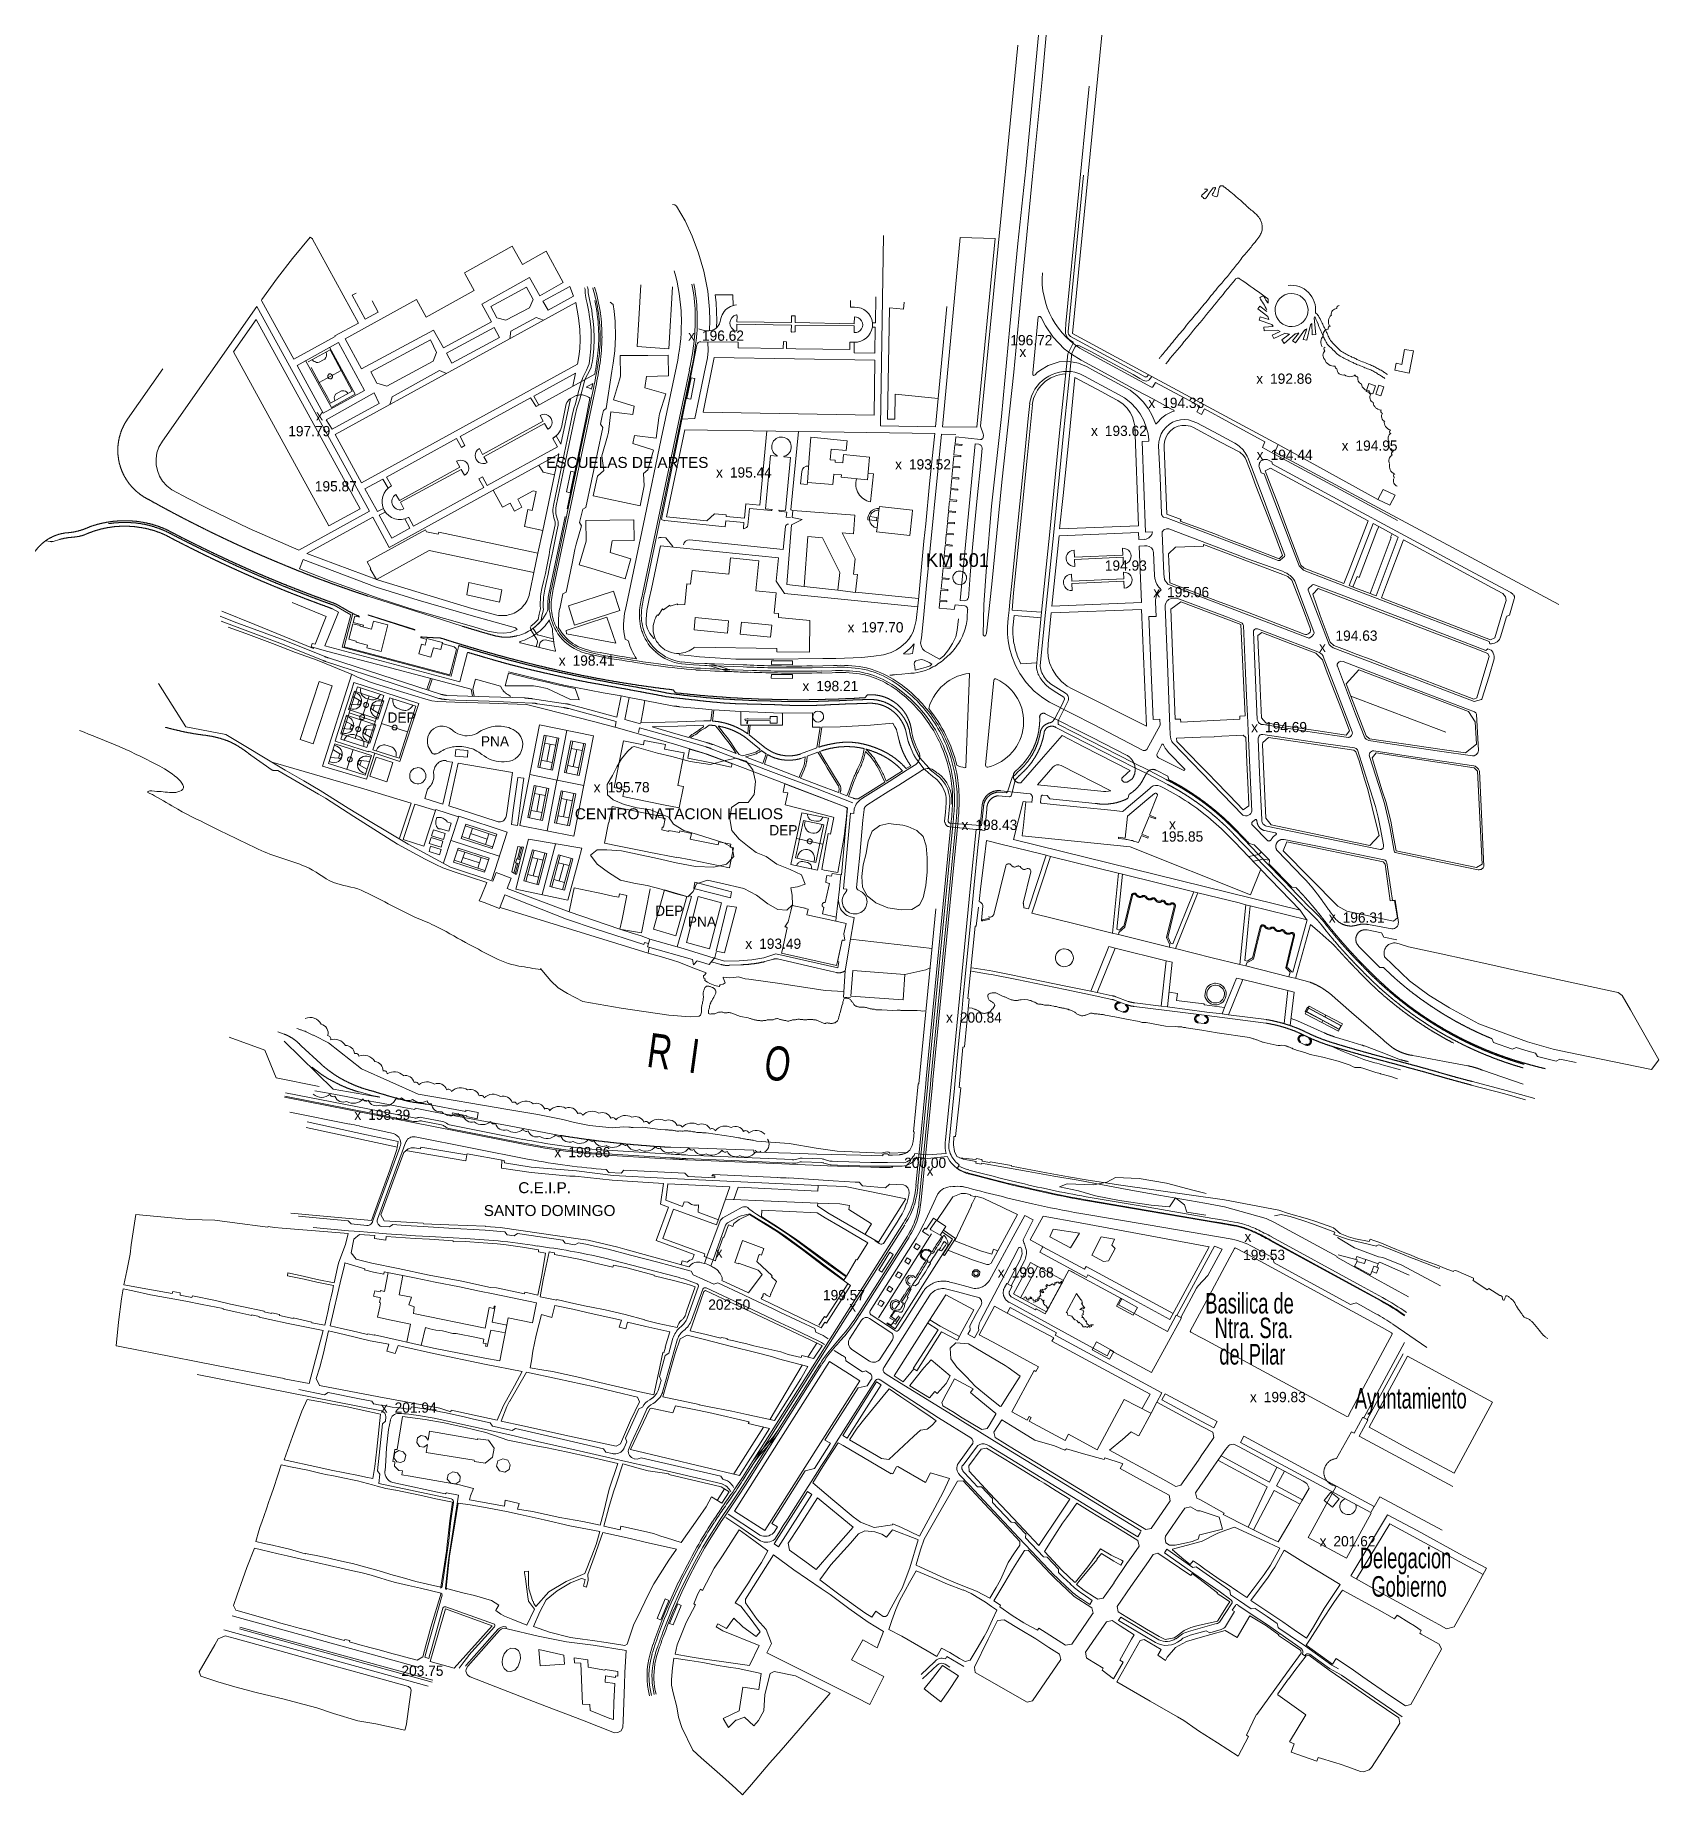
# Model space of a CAD drawing. Header units: millimetres. Extents: x 949 to 2135, y 1001 to 2286.
import ezdxf
from ezdxf.enums import TextEntityAlignment as Align

# ---------------------------------------------------------------- set-up
doc = ezdxf.new("R2010")
doc.units = ezdxf.units.MM
doc.linetypes.add('DGN Style 2', pattern=[1038.355655, 623.013393, -415.342262])
doc.linetypes.add('DGN Style 3', pattern=[1453.697917, 1038.355655, -415.342262])
for name, color, linetype, lineweight in [('Nivel 11', 7, 'Continuous', 0), ('Nivel 12', 7, 'Continuous', 0), ('Nivel 13', 7, 'Continuous', 0), ('Nivel 14', 7, 'Continuous', 0), ('Nivel 15', 7, 'Continuous', 0), ('Nivel 15 (Construction)', 7, 'Continuous', 0), ('Nivel 17', 7, 'Continuous', 0), ('Nivel 18', 7, 'Continuous', 0), ('Nivel 21', 7, 'Continuous', 0), ('Nivel 22', 7, 'Continuous', 0), ('Nivel 23', 7, 'Continuous', 0), ('Nivel 24', 7, 'Continuous', 0), ('Nivel 24 (Construction)', 7, 'Continuous', 0), ('Nivel 25', 7, 'Continuous', 0), ('Nivel 26', 7, 'Continuous', 0), ('Nivel 27', 7, 'Continuous', 0), ('Nivel 3', 7, 'Continuous', 0), ('Nivel 39', 7, 'Continuous', 0), ('Nivel 44', 7, 'Continuous', 0), ('Nivel 45', 7, 'Continuous', 0), ('Nivel 47', 7, 'Continuous', 0)]:
    doc.layers.add(name, color=color, linetype=linetype, lineweight=lineweight)
doc.styles.add('Style-arial', font='arial.shx')
doc.styles.add('Style-font000', font='font000.shx')
doc.styles.add('Style-font001', font='font001.shx')
doc.styles.add('Style-font003', font='font003.shx')
doc.styles.add('Style-font023', font='font023.shx')
doc.styles.add('Style-font024', font='font024.shx')

msp = doc.modelspace()

# ---------------------------------------------------------------- texts
at = {"layer": 'Nivel 25', "color": 7, "linetype": 'Continuous', "lineweight": 0, "style": 'Style-font001', "width": 0.999998}
msp.add_text('KM 501', height=10, rotation=359.9983, dxfattribs=at).set_placement((1599.9, 1902.7), align=Align.MIDDLE_LEFT)
at = {"layer": 'Nivel 3', "color": 16, "linetype": 'Continuous', "lineweight": 0, "style": 'Style-font023', "width": 1}
for s, p in [('196.62', (1436.3, 2066.6)), ('196.72', (1661.6, 2063.3)), ('192.86', (1851.3, 2035.2)), ('194.33', (1772.5, 2017.5)), ('197.79', (1134.1, 1996.9)), ('193.62', (1730.6, 1997.1)), ('194.44', (1851.7, 1979.6)), ('194.95', (1913.7, 1986.3)), ('195.44', (1456.7, 1966.7)), ('193.52', (1587.5, 1972.6)), ('195.87', (1153.5, 1956.6)), ('194.93', (1730.6, 1898.7)), ('195.06', (1776.1, 1879.3)), ('197.70', (1552.8, 1853.6)), ('194.63', (1899.1, 1847.5)), ('198.41', (1341.8, 1829.3)), ('198.21', (1519.8, 1810.7)), ('194.69', (1847.6, 1780.7)), ('195.78', (1367.4, 1736.8)), ('198.43', (1636, 1709.3)), ('195.85', (1771.8, 1700.8)), ('196.31', (1904.3, 1641.6)), ('193.49', (1478.1, 1622.5)), ('200.84', (1624.7, 1568.6)), ('198.39', (1192.5, 1497.6)), ('198.86', (1338.7, 1470.3)), ('200.00', (1584, 1462.5)), ('199.53', (1831.6, 1395.2)), ('199.68', (1662.6, 1382.4)), ('202.50', (1440.9, 1358.9)), ('199.57', (1524.7, 1365.9)), ('201.94', (1211.8, 1283.7)), ('199.83', (1846.7, 1291.4)), ('201.62', (1897.6, 1186.1)), ('203.75', (1216.8, 1091.5))]:
    msp.add_text(s, height=7.5, rotation=359.9983, dxfattribs=at).set_placement(p, align=Align.MIDDLE_LEFT)
at = {"layer": 'Nivel 3', "color": 16, "linetype": 'Continuous', "lineweight": 0, "style": 'Style-font000', "width": 1}
for p in [(1428.7, 2066.6), (1670.7, 2054.8), (1843.7, 2035.2), (1764.9, 2017.5), (1157, 2008.6), (1723, 1997.1), (1844, 1979.6), (1906.1, 1986.3), (1449.1, 1966.7), (1579.9, 1972.6), (1768.5, 1879.3), (1545.2, 1853.6), (1889.6, 1839.2), (1334.2, 1829.3), (1512.2, 1810.7), (1840, 1780.7), (1359.7, 1736.8), (1628.4, 1709.3), (1780, 1709.8), (1896.7, 1641.6), (1470.5, 1622.5), (1617.1, 1568.6), (1184.9, 1497.6), (1331, 1470.3), (1602.9, 1456.8), (1835.1, 1408.5), (1448.8, 1397), (1654.9, 1382.4), (1546.4, 1357.4), (1204.2, 1283.7), (1839.1, 1291.4), (1890, 1186.1)]:
    msp.add_text('x', height=7.5, rotation=359.9983, dxfattribs=at).set_placement(p, align=Align.MIDDLE_CENTER)
at = {"layer": 'Nivel 44', "color": 7, "linetype": 'Continuous', "lineweight": 0, "style": 'Style-font024', "width": 0.719999}
for s, p in [('R  I', (1415.5, 1542.6)), ('O', (1491.7, 1535))]:
    msp.add_text(s, height=25, rotation=352.1693, dxfattribs=at).set_placement(p, align=Align.MIDDLE_CENTER)
at = {"layer": 'Nivel 45', "color": 7, "linetype": 'Continuous', "lineweight": 0, "style": 'Style-arial'}
for s, p in [('ESCUELAS DE ARTES', (1381.7, 1974)), ('CENTRO NATACION HELIOS', (1419.5, 1717.4)), ('C.E.I.P.', (1321.4, 1444.3)), ('SANTO DOMINGO', (1325, 1427.6))]:
    msp.add_text(s, height=8, rotation=359.9983, dxfattribs=at).set_placement(p, align=Align.MIDDLE_CENTER)
at = {"layer": 'Nivel 45', "color": 7, "linetype": 'Continuous', "lineweight": 0, "style": 'Style-font003', "width": 0.666668}
for s, p in [('Basilica de', (1804, 1359.9)), ('Ntra. Sra.', (1810.8, 1341.9)), ('del Pilar', (1814.2, 1322.6)), ('Ayuntamiento', (1913.2, 1290.5)), ('Delegacion', (1916.8, 1173.8)), ('Gobierno', (1925.3, 1153.1))]:
    msp.add_text(s, height=15, rotation=359.9983, dxfattribs=at).set_placement(p, align=Align.MIDDLE_LEFT)
at = {"layer": 'Nivel 47', "color": 7, "linetype": 'Continuous', "lineweight": 0, "style": 'Style-font000', "width": 1}
for s, p in [('DEP', (1216.9, 1787.7)), ('PNA', (1285.1, 1770.3)), ('DEP', (1495.8, 1705.4)), ('DEP', (1412.4, 1646.6)), ('PNA', (1436.3, 1638.6))]:
    msp.add_text(s, height=7.5, rotation=359.9983, dxfattribs=at).set_placement(p, align=Align.MIDDLE_CENTER)

# ---------------------------------------------------------------- linework, layer by layer
at = {"layer": 'Nivel 11', "color": 1, "linetype": 'Continuous', "lineweight": 0}
for p, q in [((1414.7, 2102.3), (1412, 2057.1)), ((1573.2, 2087), (1573.1, 2073.1)), ((1583.6, 2086), (1573.2, 2087)), ((1584.1, 2091), (1583.6, 2086)), ((1608.9, 2020.8), (1615.2, 2088)), ((1573.1, 2073.1), (1571.8, 2005.6)), ((1412, 2057.1), (1388.9, 2058.7)), ((1376.6, 2052.1), (1396.8, 2052.2)), ((1396.8, 2052.2), (1411.7, 2052.3)), ((1411.7, 2052.3), (1411.9, 2037.3)), ((1371.8, 2019.8), (1376.1, 2034.3)), ((1395.9, 2036.8), (1394.6, 2028.6)), ((1411.9, 2037.3), (1395.9, 2036.8)), ((1394.6, 2028.6), (1409.8, 2024)), ((1409.8, 2024), (1405.3, 2009.6)), ((1577.2, 2005.5), (1577.5, 2023.8)), ((1577.5, 2023.8), (1608.9, 2020.8)), ((1404.7, 2006.7), (1402.9, 1991.8)), ((1405.3, 2009.6), (1404.7, 2006.7)), ((1571.8, 2005.6), (1577.2, 2005.5)), ((1363.1, 1978.9), (1367.4, 1993.3)), ((1387.1, 1993.7), (1385.8, 1987.8)), ((1402.9, 1991.8), (1387.1, 1993.7)), ((1514.5, 1977.4), (1515.9, 1992.5)), ((1515.9, 1992.5), (1542.4, 1989.9)), ((1385.8, 1987.8), (1400.5, 1983.2)), ((1401, 1983), (1396.7, 1968.7)), ((1400.5, 1983.2), (1401, 1983)), ((1530.7, 1983.7), (1529.9, 1976)), ((1541.7, 1982.7), (1530.7, 1983.7)), ((1539.1, 1973.7), (1539.6, 1979.7)), ((1539.6, 1979.7), (1558.8, 1977.8)), ((1542.4, 1989.9), (1541.7, 1982.7)), ((1283.9, 1953.8), (1317.2, 1972.1)), ((1364.7, 1968), (1363.1, 1978.9)), ((1513.3, 1959.4), (1514.5, 1977.4)), ((1529.9, 1976), (1533.6, 1975.6)), ((1533.6, 1975.6), (1533.5, 1974.2)), ((1533.5, 1974.2), (1539.1, 1973.7)), ((1558.8, 1977.8), (1557.2, 1961.3)), ((1328.6, 1965), (1320, 1924.3)), ((1531.9, 1957.8), (1513.3, 1959.4)), ((1532.6, 1965.4), (1531.9, 1957.8)), ((1538.3, 1964.9), (1532.6, 1965.4)), ((1538.1, 1963.3), (1538.3, 1964.9)), ((1557.2, 1961.3), (1538.1, 1963.3)), ((1391.1, 1942.2), (1356.8, 1949.5)), ((1565.8, 1940.4), (1565.9, 1941.9)), ((1590.1, 1939.2), (1565.9, 1941.9)), ((1386.6, 1932), (1351.5, 1931.6)), ((1386.8, 1917), (1386.6, 1932)), ((1501.8, 1928.4), (1498.4, 1884.8)), ((1509.6, 1932.4), (1501.8, 1928.4)), ((1502.6, 1939), (1502.2, 1933.7)), ((1502.2, 1933.7), (1509.6, 1932.4)), ((1548, 1935.5), (1502.6, 1939)), ((1547, 1921.9), (1548, 1935.5)), ((1557.4, 1932), (1558.7, 1931.9)), ((1562, 1931.6), (1558.7, 1932)), ((1562.2, 1934.1), (1559, 1934.5)), ((1563.8, 1931.4), (1562, 1931.6)), ((1564.1, 1933.9), (1562.2, 1934.1)), ((1564.1, 1933.9), (1563.8, 1931.4)), ((1564.2, 1926.1), (1565.6, 1939.1)), ((1565.6, 1939.1), (1565.8, 1940.4)), ((1588.1, 1920.7), (1589.8, 1936.2)), ((1589.8, 1936.2), (1590.1, 1939.2)), ((1191.7, 1901.3), (1234.3, 1924.7)), ((1234.3, 1924.7), (1235, 1923.4)), ((1243.7, 1921.6), (1235, 1923.4)), ((1244, 1923.2), (1243.7, 1921.6)), ((1244, 1923.2), (1316.5, 1907.8)), ((1369.3, 1908.3), (1370.8, 1916.8)), ((1370.8, 1916.8), (1386.8, 1917)), ((1513.7, 1919.8), (1510.9, 1883.4)), ((1513.7, 1919.8), (1524.3, 1919)), ((1524.3, 1919), (1537, 1893.6)), ((1548.2, 1903.6), (1538.8, 1922.5)), ((1538.8, 1922.5), (1547, 1921.9)), ((1563.9, 1923.3), (1564.2, 1926.1)), ((1588.1, 1920.7), (1563.9, 1923.3)), ((1237, 1909.7), (1198.6, 1888.6)), ((1313.6, 1893.7), (1237, 1909.7)), ((1316.5, 1907.7), (1313.6, 1893.7)), ((1384.4, 1903.6), (1369.3, 1908.3)), ((1380.1, 1889.1), (1384.4, 1903.6)), ((1547, 1892.5), (1548.2, 1903.6)), ((1194.4, 1896.5), (1191.7, 1901.3)), ((1194, 1896.3), (1194.4, 1896.5)), ((1198.6, 1888.6), (1194, 1896.3)), ((1346.5, 1899.3), (1355.8, 1896.5)), ((1355.8, 1896.5), (1361.4, 1894.8)), ((1361.4, 1894.8), (1380.1, 1889.1)), ((1537, 1893.6), (1535.5, 1880.6)), ((1549.9, 1892.2), (1547, 1892.5)), ((1548.5, 1879.2), (1549.9, 1892.2)), ((1510.9, 1883.4), (1498.4, 1884.8)), ((1548.5, 1879.1), (1535.5, 1880.6)), ((1979.6, 1776.9), (1910.3, 1803.3)), ((1148, 1492.3), (1191.3, 1482.8)), ((1191.3, 1482.8), (1214.4, 1478)), ((1214.4, 1478), (1213.5, 1472.3)), ((1213.5, 1472.3), (1208.2, 1457.1)), ((1218.5, 1470), (1212.1, 1453)), ((1221.6, 1472.8), (1218.5, 1470)), ((1223.8, 1473.4), (1221.6, 1472.8)), ((1226.3, 1473.4), (1223.8, 1473.4)), ((1230.8, 1472.7), (1226.3, 1473.4)), ((1231, 1473.8), (1230.8, 1472.7)), ((1264.5, 1468.2), (1231, 1473.8)), ((1264.7, 1469.1), (1264.5, 1468.2)), ((1291.7, 1464.2), (1264.7, 1469.1)), ((1208.2, 1457.1), (1200.3, 1435.1)), ((1212.1, 1453), (1201.7, 1424.4)), ((1292.1, 1462.5), (1291.7, 1464.2)), ((1311.6, 1459.3), (1292.1, 1462.5)), ((1344.6, 1456.5), (1311.6, 1459.3)), ((1371.4, 1453.1), (1344.6, 1456.5)), ((1408.2, 1451.3), (1371.4, 1453.1)), ((1370.6, 1449.7), (1408.2, 1447.3)), ((1408.2, 1447.3), (1406.1, 1432.2)), ((1521.1, 1445.8), (1408.2, 1451.3)), ((1409.8, 1435.1), (1411.4, 1447.1)), ((1411.4, 1447.1), (1456.7, 1444.9)), ((1453.6, 1435.9), (1456.7, 1444.9)), ((1462.8, 1444.6), (1459.7, 1435.7)), ((1521, 1441.7), (1521.1, 1445.8)), ((1540.8, 1445.2), (1521.1, 1445.8)), ((1540.8, 1445.2), (1585.3, 1436.1)), ((1200.3, 1435.1), (1194.8, 1420.4)), ((1402.8, 1405.8), (1411.9, 1430.1)), ((1406.1, 1432.2), (1411.9, 1430.1)), ((1415.5, 1428.5), (1407.7, 1407.2)), ((1409.8, 1435.1), (1422.1, 1430.6)), ((1446.9, 1417.1), (1415.5, 1428.5)), ((1422.1, 1430.6), (1423.3, 1433.9)), ((1423.3, 1433.9), (1426.1, 1433.8)), ((1433.8, 1431.7), (1433.6, 1426.4)), ((1453.6, 1435.9), (1446.9, 1417.1)), ((1453.6, 1435.9), (1486.8, 1434.5)), ((1486.8, 1434.5), (1520.9, 1433)), ((1520.8, 1431), (1520.9, 1433)), ((1528.2, 1426), (1520.8, 1431)), ((1585.3, 1436.1), (1565.2, 1404.6)), ((1159.9, 1423.4), (1136.1, 1425.6)), ((1194.8, 1420.4), (1159.9, 1423.4)), ((1201.7, 1424.4), (1204.2, 1420.1)), ((1204.2, 1420.1), (1232.7, 1418.3)), ((1232.7, 1418.3), (1232.8, 1417.9)), ((1232.8, 1417.9), (1251.5, 1417.1)), ((1251.5, 1417.1), (1278.1, 1416.1)), ((1278.1, 1416.1), (1278.2, 1415.9)), ((1278.2, 1415.9), (1289, 1415.2)), ((1289, 1415.2), (1347.5, 1406.7)), ((1433.6, 1426.4), (1448.3, 1420.9)), ((1455.6, 1417.1), (1452.3, 1408)), ((1455.6, 1417.1), (1458.9, 1415.9)), ((1458.9, 1415.9), (1459.7, 1418.1)), ((1459.7, 1418.1), (1463.5, 1421)), ((1471.1, 1424.8), (1463.5, 1421)), ((1491.6, 1412), (1471.1, 1424.8)), ((1565.2, 1404.6), (1528.2, 1426)), ((1347.5, 1406.7), (1353.3, 1405.9)), ((1353.3, 1405.9), (1374.8, 1400.8)), ((1402.8, 1405.8), (1430.7, 1395.5)), ((1407.7, 1407.2), (1438.3, 1395.9)), ((1451.8, 1408.2), (1447.4, 1395.9)), ((1452.3, 1408), (1451.8, 1408.2)), ((1465.9, 1405.8), (1460.2, 1389.7)), ((1481.4, 1399.9), (1465.9, 1405.8)), ((1509.8, 1398.8), (1491.6, 1412)), ((1374.8, 1400.8), (1379.9, 1399.4)), ((1379.9, 1399.4), (1412.7, 1390.5)), ((1412.7, 1390.5), (1426.8, 1386.6)), ((1421.8, 1391), (1421, 1388.1)), ((1425.6, 1390), (1421.8, 1391)), ((1430.7, 1395.5), (1429.5, 1392.1)), ((1436, 1389.5), (1438.1, 1389)), ((1438.3, 1395.9), (1437.8, 1394.1)), ((1446.2, 1391), (1437.8, 1394.1)), ((1438.1, 1389), (1439.7, 1393.4)), ((1438.1, 1389), (1439.3, 1388.7)), ((1439.3, 1388.7), (1440.5, 1388.3)), ((1440.5, 1388.3), (1442.1, 1387.5)), ((1442.8, 1387.2), (1444.5, 1391.7)), ((1447.4, 1395.9), (1446.2, 1391)), ((1460.2, 1389.7), (1462.8, 1388.8)), ((1462.8, 1388.8), (1463.1, 1389.2)), ((1477.3, 1384), (1463.1, 1389.2)), ((1477.8, 1395.1), (1476.3, 1390.5)), ((1476.3, 1390.5), (1487.7, 1380)), ((1478.5, 1395.5), (1477.8, 1395.1)), ((1479.9, 1395), (1478.5, 1395.5)), ((1481.4, 1399.9), (1479.9, 1395)), ((1525.4, 1387), (1509.8, 1398.8)), ((1470.3, 1367.4), (1450.9, 1376.6)), ((1480.3, 1381), (1470.3, 1367.4)), ((1480.3, 1381), (1477.3, 1384)), ((1490.7, 1375.9), (1486.3, 1366.3)), ((1487.7, 1380), (1487.1, 1379.3)), ((1487.1, 1379.3), (1490.7, 1375.9)), ((1544.7, 1372.8), (1525.4, 1387)), ((1925.7, 1383), (1927.1, 1386.9)), ((1929, 1381.8), (1925.7, 1383)), ((1927.1, 1386.9), (1930.4, 1385.7)), ((1930.4, 1385.7), (1929, 1381.8)), ((1479.5, 1363.1), (1523.5, 1342)), ((1483.5, 1365.7), (1486, 1364.6)), ((1486, 1364.6), (1486.7, 1366.1)), ((1486.7, 1366.1), (1486.3, 1366.3)), ((1527.4, 1345.3), (1544.7, 1372.8)), ((1523.5, 1342), (1526, 1346.1)), ((1526, 1346.1), (1527.4, 1345.3)), ((1228, 1258.1), (1228.4, 1261.5)), ((1228.4, 1261.5), (1231.2, 1263.2)), ((1231.2, 1263.2), (1234.4, 1262.6)), ((1234.4, 1262.6), (1236.3, 1259.9)), ((1236.3, 1259.9), (1237.3, 1266.5)), ((1237.3, 1266.5), (1272, 1260.4)), ((1272, 1260.4), (1272.6, 1260.9)), ((1272.6, 1260.9), (1280.3, 1259.8)), ((1280.3, 1259.8), (1284.4, 1254.1)), ((1211.3, 1247.1), (1212, 1250.6)), ((1213.3, 1244.1), (1211.3, 1247.1)), ((1212, 1250.6), (1214.9, 1252.3)), ((1214.9, 1252.3), (1218, 1251.4)), ((1218, 1251.4), (1219.9, 1249)), ((1219.9, 1249), (1219.1, 1244.9)), ((1229.9, 1255.2), (1228, 1258.1)), ((1233.1, 1254.9), (1229.9, 1255.2)), ((1235.8, 1256.7), (1233.1, 1254.9)), ((1234.9, 1250.8), (1235.8, 1256.7)), ((1269.8, 1245.2), (1234.9, 1250.8)), ((1283.4, 1247.5), (1277.9, 1243.1)), ((1284.4, 1254.1), (1283.4, 1247.5)), ((1216.4, 1243.6), (1213.3, 1244.1)), ((1219.1, 1244.9), (1216.4, 1243.6)), ((1251, 1234.9), (1250.2, 1231.4)), ((1254.4, 1236.7), (1251, 1234.9)), ((1257.7, 1236), (1254.4, 1236.7)), ((1259.8, 1233.3), (1257.7, 1236)), ((1270.2, 1244.3), (1269.8, 1245.2)), ((1277.9, 1243.1), (1270.2, 1244.3)), ((1286.3, 1241), (1287.3, 1244.8)), ((1288.3, 1237.4), (1286.3, 1241)), ((1287.3, 1244.8), (1290.9, 1246.2)), ((1292.2, 1236.6), (1288.3, 1237.4)), ((1290.9, 1246.2), (1294.5, 1245.2)), ((1295.5, 1238.5), (1292.2, 1236.6)), ((1294.5, 1245.2), (1296.2, 1242)), ((1296.2, 1242), (1295.5, 1238.5)), ((1250.2, 1231.4), (1252.9, 1228.5)), ((1252.9, 1228.5), (1256.4, 1227.9)), ((1256.4, 1227.9), (1259.4, 1229.9)), ((1259.4, 1229.9), (1259.8, 1233.3))]:
    msp.add_line(p, q, dxfattribs=at)
at = {"layer": 'Nivel 11', "color": 1, "linetype": 'DGN Style 2', "lineweight": 0}
for p, q in [((1213.8, 1474), (1147.3, 1488.3)), ((1219.7, 1471.4), (1263.9, 1463.9)), ((1263.9, 1463.9), (1264.5, 1468.2)), ((1290, 1464.7), (1289.8, 1458.6)), ((1289.8, 1458.6), (1299.8, 1457.1)), ((1299.8, 1457.1), (1311.5, 1455.4)), ((1311.5, 1455.4), (1339.7, 1452.6)), ((1339.7, 1452.6), (1343.6, 1452.7)), ((1343.6, 1452.7), (1370.6, 1449.7)), ((1462.8, 1444.6), (1521, 1441.7)), ((1542.8, 1374.2), (1527, 1349.5)), ((1525.7, 1350.3), (1521.6, 1343.9)), ((1527, 1349.5), (1525.7, 1350.3)), ((1919.1, 1276.6), (1912.8, 1264.9)), ((1922.8, 1274.6), (1916.5, 1262.9)), ((1919.1, 1276.6), (1919.7, 1276.3)), ((1922.3, 1274.9), (1922.8, 1274.6)), ((1910.7, 1266.1), (1899.8, 1246.4)), ((1912.8, 1264.9), (1910.7, 1266.1)), ((1916.5, 1262.9), (1984.7, 1226.1)), ((1815.5, 1248.4), (1850.9, 1229.2)), ((1849.2, 1225.9), (1813.2, 1245.3)), ((1850.9, 1229.2), (1856.2, 1240.1)), ((1861.8, 1237.3), (1856, 1226.6)), ((1835.3, 1196.4), (1849.2, 1225.9)), ((1854.2, 1223.1), (1839.1, 1194.5)), ((1873.2, 1213.1), (1854.2, 1223.1)), ((1856, 1226.6), (1874.9, 1216.2)), ((1879.1, 1188.7), (1899.5, 1226.4)), ((1931.5, 1218.6), (1927.4, 1211.1)), ((1976.9, 1194.1), (1931.5, 1218.6)), ((1925.1, 1206.7), (1907.2, 1173.6)), ((1907.2, 1173.6), (1879.1, 1188.7))]:
    msp.add_line(p, q, dxfattribs=at)
at = {"layer": 'Nivel 11', "color": 1, "linetype": 'DGN Style 3', "lineweight": 0}
for p, q in [((1685.4, 1401.2), (1715.7, 1384.7)), ((1704.4, 1384.1), (1687, 1352.2)), ((1743, 1363.1), (1704.4, 1384.1)), ((1708.1, 1382.1), (1704.4, 1384.1)), ((1715.7, 1384.7), (1716.9, 1386.8)), ((1716.9, 1386.8), (1780.5, 1352.5)), ((1658.9, 1374.4), (1657.3, 1371.4)), ((1658.9, 1374.4), (1659.5, 1374.1)), ((1662.9, 1372.3), (1661, 1368.8)), ((1662.9, 1372.3), (1662.3, 1372.6)), ((1679.9, 1355), (1662.6, 1364.4)), ((1740.6, 1358.7), (1743, 1363.1)), ((1659.2, 1352.7), (1693.4, 1334.7)), ((1660.8, 1360.6), (1732.4, 1321.6)), ((1680.4, 1355.8), (1679.9, 1355)), ((1687, 1352.2), (1680.4, 1355.8)), ((1776.3, 1339.3), (1740.6, 1358.7)), ((1782.8, 1351.3), (1776.3, 1339.3)), ((1782.8, 1351.3), (1783.3, 1351)), ((1786, 1349.5), (1786.6, 1349.2)), ((1608.8, 1340.5), (1590.6, 1312.2)), ((1601.2, 1345.4), (1608.8, 1340.5)), ((1610.4, 1343.1), (1602.8, 1347.9)), ((1624.4, 1335.6), (1610.4, 1343.1)), ((1764.8, 1309.2), (1786.6, 1349.2)), ((1520.1, 1330.8), (1513.6, 1320.6)), ((1693.4, 1334.7), (1692, 1332.1)), ((1692, 1332.1), (1763.6, 1293.6)), ((1732.4, 1321.6), (1734.6, 1325.6)), ((1734.6, 1325.6), (1764.8, 1309.2)), ((1486.2, 1275.2), (1509.6, 1314.7)), ((1757.9, 1283), (1763.6, 1293.6)), ((1768.7, 1287.7), (1764.4, 1279.5)), ((1481.2, 1269.5), (1459.5, 1235.2)), ((1447.5, 1215.9), (1452.8, 1224.3)), ((1914.4, 1158.5), (1938.9, 1198.7)), ((1938.9, 1198.7), (2007, 1161.9))]:
    msp.add_line(p, q, dxfattribs=at)
at = {"layer": 'Nivel 11', "color": 1, "linetype": 'Continuous', "lineweight": 0, "flags": 128}
for points in [[(1175.6, 2064.4), (1227.8, 2093.1), (1234.9, 2080.2), (1270, 2099.6), (1263.4, 2111.6), (1262.9, 2112.6), (1297.7, 2132), (1305.1, 2118.5), (1322.5, 2128.3), (1335, 2105.4), (1317.9, 2095.8), (1310.4, 2109.1), (1275.4, 2089.7), (1282.5, 2076.6), (1247.6, 2057.7), (1240.3, 2070.7), (1187.7, 2042.3), (1175.6, 2064.4)], [(1168.3, 1994.3), (1168.3, 1994.3), (1344.1, 2090.8), (1346.2, 2079.7), (1347.1, 2071.2), (1347.3, 2063.8), (1347, 2056.9), (1346.4, 2051.3), (1345.3, 2045.7), (1187.7, 1959.1), (1168.3, 1994.3)], [(1949.6, 2056.6), (1956, 2055.4), (1952.9, 2039.3), (1942.4, 2041.3), (1943.4, 2046.4), (1947.5, 2045.6), (1949.6, 2056.6)], [(1445.3, 2050.6), (1562.5, 2048.8), (1562, 2008.6), (1437.2, 2010.7), (1445.3, 2050.6)], [(1425.3, 2020.8), (1428.1, 2020.2), (1431.2, 2035.3), (1428.5, 2035.9), (1425.3, 2020.8)], [(1752.4, 2000.8), (1755.3, 1927.7), (1697.6, 1925.4), (1700.1, 1949.8), (1704.7, 1995.5), (1708.7, 2036.1), (1728.3, 2025.6), (1734.9, 2022), (1740.1, 2019.3), (1743.9, 2016.6), (1746.8, 2013.7), (1749.1, 2010.4), (1750.7, 2007.3), (1751.9, 2003.6), (1752.4, 2000.8)], [(1928.4, 2029.9), (1923.5, 2031.7), (1921.4, 2025.9), (1926.4, 2024.1), (1928.4, 2029.9)], [(1928.5, 2023.9), (1930.7, 2030.5), (1934.4, 2029.2), (1932.1, 2022.7), (1928.5, 2023.9)], [(1857.9, 1903.7), (1832.9, 1913.3), (1832.9, 1913.3), (1821.2, 1917.8), (1821.3, 1917.7), (1813.8, 1920.6), (1812.1, 1921.3), (1812.1, 1921.3), (1797, 1927), (1785.7, 1931.2), (1786.4, 1932.3), (1776, 1936.3), (1774, 1984.8), (1774, 1984.8), (1774, 1987.3), (1774.5, 1990.1), (1775.4, 1992.7), (1776.7, 1994.9), (1778.6, 1997.1), (1781.3, 1999.2), (1784.2, 2000.5), (1786.9, 2001.1), (1789.8, 2001), (1793.1, 2000.4), (1795.3, 1999.6), (1815.1, 1988.8), (1829.3, 1981.6), (1831.9, 1979.1), (1833.1, 1977.3), (1834.1, 1975.3), (1837.5, 1966.4), (1837.5, 1966.4), (1841, 1957), (1845.4, 1945.6), (1849.6, 1934.6), (1852.5, 1927), (1860.4, 1906.1), (1857.9, 1903.7)], [(1340.1, 1951.9), (1337.3, 1952.5), (1340.5, 1967.6), (1343.2, 1967), (1340.1, 1951.9)], [(1851.6, 1969.8), (1864.2, 1963), (1885.4, 1951.5), (1899.7, 1943.9), (1912.6, 1936.9), (1923, 1931.3), (1909.1, 1895.3), (1905.3, 1885.6), (1876.1, 1896.7), (1873.8, 1899), (1865.1, 1922), (1856.4, 1945.2), (1852.1, 1956.5), (1847.8, 1967.8), (1851.6, 1969.8)], [(1916.5, 1890), (1929.4, 1924), (1930.7, 1927.2), (1940.4, 1921.9), (1939.3, 1919.4), (1939.8, 1919.3), (1924.4, 1878.2), (1912.1, 1882.9), (1912.1, 1883.7), (1914.9, 1890.8), (1916.5, 1890)], [(1948.7, 1917.4), (2013.5, 1882.5), (2021.3, 1878.3), (2023.4, 1875.9), (2023.8, 1873.2), (2021.4, 1865.6), (2015.5, 1846), (2012.4, 1844.4), (1978.2, 1857.6), (1945.9, 1870), (1932.7, 1875), (1936.4, 1884.8), (1948.7, 1917.4)], [(1376.4, 1865.9), (1371.8, 1880), (1338.7, 1869.2), (1343.2, 1855.1), (1376.4, 1865.9), (1376.4, 1865.9)], [(1886.5, 1882), (1937.3, 1862.5), (1969.8, 1850), (1998.7, 1839), (2010.4, 1834.5), (2011.4, 1832.3), (2006.8, 1817), (2006.8, 1817), (2002.3, 1802.2), (2000.2, 1801.2), (1971.7, 1812.1), (1956.5, 1817.9), (1945.9, 1821.9), (1924.4, 1830.2), (1914.9, 1833.8), (1905.6, 1837.3), (1898, 1840.3), (1895.3, 1842.8), (1887.8, 1862.3), (1882.5, 1877.9), (1886.5, 1882)], [(1706.8, 1808.7), (1761.1, 1781.3), (1757.5, 1866.7), (1691.5, 1864.1), (1689.2, 1841.5), (1688.9, 1836), (1689.2, 1832.2), (1690.3, 1827.6), (1692.4, 1822.8), (1695.2, 1818.1), (1698.9, 1813.9), (1703.1, 1810.7), (1706.8, 1808.7)], [(1782, 1786.5), (1778.7, 1866.9), (1786, 1872.3), (1829.9, 1855.6), (1833, 1788.9), (1829.2, 1788.7), (1829.3, 1786.4), (1786, 1784.4), (1785.8, 1786.6), (1782, 1786.5)], [(1431.4, 1860.8), (1455.8, 1858.4), (1454.9, 1849.4), (1430.5, 1851.8), (1431.4, 1860.8)], [(1465.2, 1857.4), (1487.3, 1855.2), (1486.4, 1846.3), (1464.3, 1848.5), (1465.2, 1857.4)], [(1845.4, 1849.7), (1842.3, 1847.5), (1842.6, 1840.1), (1843.5, 1820.8), (1844, 1808.9), (1845, 1787.5), (1848.3, 1783.7), (1866.2, 1781), (1886.4, 1778), (1907, 1774.9), (1909.4, 1778), (1903.9, 1792.3), (1898.1, 1807.3), (1892.4, 1822.3), (1889.6, 1829.8), (1884.8, 1834.6), (1865.9, 1841.8), (1845.4, 1849.7)], [(1487.1, 1826.4), (1502.5, 1826.3), (1502.5, 1829.1), (1487.1, 1829.2), (1487.1, 1826.4)], [(1502.4, 1816.2), (1486.9, 1816.4), (1487, 1819.2), (1502.4, 1819), (1502.4, 1816.2)], [(1910.3, 1803.3), (1921.4, 1774.4), (1924, 1772.2), (1975.2, 1764.7), (1994, 1761.8), (2002, 1768.3), (2001.2, 1784.6), (1996.3, 1792), (1916.2, 1822.6), (1906.9, 1812.3), (1910.3, 1803.3)], [(1800.4, 1773.3), (1782.9, 1772.5), (1783.3, 1770.2), (1786.4, 1766.9), (1790.8, 1762.4), (1801.4, 1751.5), (1807.7, 1745), (1810.4, 1742.2), (1821.6, 1730.7), (1831.7, 1720.3), (1831.7, 1720.3), (1835.8, 1723.2), (1835.7, 1724.3), (1835, 1740), (1835, 1740), (1834.4, 1754.9), (1833.6, 1773), (1831.6, 1774.7), (1811, 1773.8), (1810.4, 1773.7), (1800.4, 1773.3)], [(1922.8, 1735.2), (1927.7, 1715), (1931, 1701.6), (1924.1, 1694.3), (1852.2, 1709.3), (1848.2, 1714.1), (1845.8, 1768), (1846.1, 1769.4), (1850.1, 1773.2), (1912.5, 1763.8), (1914, 1762.6), (1916.3, 1756), (1918.6, 1748.4), (1920.4, 1742.7), (1922.8, 1735.2)], [(1925.8, 1758.3), (1933.3, 1734.1), (1935.8, 1726.4), (1937.9, 1718.8), (1939.7, 1710.8), (1941.1, 1703.2), (1943.5, 1690.3), (2002.1, 1678.2), (2006.2, 1680.5), (2002.9, 1748.4), (2000.3, 1751), (1928.8, 1761.8), (1925.8, 1758.3)], [(1863.5, 1696.8), (1860.8, 1690.3), (1900.8, 1649.8), (1907.3, 1646.2), (1941.5, 1638.9), (1944.3, 1641.5), (1942.3, 1654.1), (1939.1, 1653.7), (1935.5, 1680.7), (1934, 1682.3), (1863.5, 1696.8)], [(2105.6, 1586.9), (2108.6, 1584.7), (2114.6, 1574.2), (2130.2, 1546.7), (2135.3, 1537.8), (2130, 1530.6), (2119.2, 1532.9), (2068.3, 1543.3), (2058, 1545.5), (2039.4, 1550.9), (2003.7, 1564), (2003.7, 1564), (1982.3, 1575.7), (1967.3, 1585), (1953.2, 1595.5), (1953.2, 1595.5), (1953.2, 1595.5), (1934.9, 1613), (1934.6, 1614.5), (1934.6, 1616.4), (1934.7, 1617.2), (1934.9, 1617.8), (1935.1, 1618.4), (1935.6, 1619.3), (1935.9, 1619.9), (1936.6, 1620.6), (1937.9, 1621.8), (1938.5, 1622.2), (1939.2, 1622.5), (1940.8, 1622.9), (1941.4, 1623.1), (1942.8, 1623.1), (1943.7, 1622.9), (1945.5, 1622.4), (1952.5, 1620.2), (1952.5, 1620.2), (1976.3, 1615), (2011.9, 1607.2), (2032.2, 1602.8), (2103.1, 1587.3), (2105.6, 1586.9)], [(1526.3, 1422.3), (1537.2, 1416), (1557.5, 1404.1), (1549.7, 1391.5), (1549, 1391.8), (1542, 1379.7), (1528, 1389.9), (1515.4, 1399.1), (1504.6, 1407), (1491.6, 1415.8), (1481.6, 1422), (1479.8, 1423.2), (1480, 1428), (1520.4, 1426), (1526.3, 1422.3)], [(1621, 1405.4), (1639.8, 1398.1), (1648.1, 1395.7), (1649.2, 1399.3), (1652.5, 1398.3), (1666.9, 1424.8), (1657.6, 1429.2), (1655.2, 1430.3), (1648.2, 1433.6), (1641.8, 1436.6), (1636.3, 1438), (1633.8, 1432.8), (1633.6, 1432.9), (1632.9, 1431.3), (1633.1, 1431.2), (1621, 1405.4)], [(1022.7, 1424.6), (1019.4, 1402.5), (1018.5, 1395.7), (1016.3, 1383.6), (1014, 1373.3), (1034.1, 1369.7), (1049.4, 1366.9), (1049.7, 1368.5), (1055.2, 1367.4), (1055.1, 1365.8), (1063.7, 1364.1), (1064.1, 1365.4), (1080.9, 1361.8), (1092, 1359.2), (1100.2, 1357.6), (1116.6, 1354.2), (1116.6, 1353.6), (1121.9, 1352.3), (1122.1, 1352.9), (1127.8, 1351.7), (1127.6, 1351), (1137.6, 1348.8), (1137.8, 1349.3), (1151.4, 1346.2), (1151.4, 1345.7), (1160.7, 1344), (1163.2, 1354.7), (1164.3, 1359.7), (1165.4, 1364.6), (1166.4, 1368.8), (1167.2, 1372.9), (1154.9, 1375.3), (1145.8, 1377.4), (1133.6, 1380), (1133.8, 1382), (1139.3, 1380.9), (1144.9, 1379.6), (1150.2, 1378.5), (1155.3, 1377.3), (1167.6, 1374.9), (1170, 1385.9), (1170.9, 1389.1), (1174.7, 1399.7), (1175.8, 1402.9), (1177.9, 1410.8), (1162.9, 1412), (1129.7, 1414.7), (1124.1, 1415.3), (1119.4, 1416), (1119.2, 1415.5), (1093.1, 1418.9), (1080.5, 1420.5), (1061.9, 1421.1), (1038.4, 1423.2), (1022.7, 1424.6)], [(1610.2, 1409.6), (1603.4, 1413.6), (1603, 1413.9), (1607.6, 1420.6), (1614.5, 1415.9), (1610.2, 1409.6)], [(1316.5, 1365.8), (1319.4, 1380.2), (1321.9, 1396.5), (1316.8, 1397.4), (1316.9, 1399), (1305.1, 1400.8), (1291.5, 1402.8), (1286.8, 1403.3), (1276.4, 1404.1), (1263.5, 1404.9), (1254.5, 1404.8), (1254.5, 1405.4), (1237.2, 1406.6), (1226.8, 1407.3), (1205.7, 1408.7), (1205.5, 1406), (1197.1, 1407.2), (1197.2, 1407.8), (1197.4, 1409.3), (1186.1, 1410.2), (1182.1, 1406.7), (1180, 1396.8), (1183.6, 1392), (1188.4, 1390.8), (1195.2, 1389.1), (1214.5, 1385.4), (1237, 1380.5), (1260.9, 1376.1), (1281.9, 1371.3), (1286.3, 1371.1), (1306.6, 1366.8), (1306.8, 1367.9), (1316.5, 1365.8)], [(1175.2, 1387.5), (1175.5, 1389.3), (1190, 1385.1), (1189.9, 1384.1), (1189.9, 1384.2), (1196.4, 1382.7), (1196.4, 1382.7), (1203.9, 1381.1), (1204.2, 1382.9), (1227.5, 1378.1), (1241.3, 1375.3), (1259.2, 1371.9), (1273.8, 1368.8), (1283.9, 1366.7), (1315.4, 1360.3), (1312.5, 1345.6), (1294.8, 1349.2), (1288.6, 1317.8), (1277.8, 1319.9), (1277.8, 1319.7), (1240.2, 1327.2), (1197.1, 1336.8), (1196.8, 1336.5), (1196.8, 1336.5), (1192.2, 1337.6), (1192.1, 1337), (1180.9, 1339.8), (1173, 1341.4), (1164.6, 1343.4), (1172.8, 1377.9), (1175.2, 1387.5), (1175.2, 1387.5)], [(1565.4, 1384.1), (1567.8, 1382.6), (1576, 1395.6), (1573.6, 1397.1), (1565.4, 1384.1)], [(1663.9, 1366.7), (1669.1, 1363.9), (1681.4, 1386.8), (1676.2, 1389.6), (1663.9, 1366.7)], [(1901.1, 1280.6), (1802.7, 1333.8), (1799.8, 1335.4), (1793.4, 1338.8), (1792.9, 1339.5), (1803.1, 1358.5), (1822, 1393.5), (1825.4, 1399.8), (1825.9, 1400.3), (1832.8, 1396.8), (1933.6, 1341.9), (1940.1, 1338.3), (1940.5, 1337.8), (1940.4, 1337.2), (1937.2, 1331.1), (1909.2, 1278.9), (1908.5, 1277.5), (1907.4, 1277.2), (1901.1, 1280.6)], [(1020.5, 1368.9), (1033.5, 1366.1), (1047.1, 1363.7), (1059.3, 1361.5), (1071.1, 1359.1), (1086.6, 1356.1), (1086.5, 1355.6), (1096.6, 1353.4), (1107.4, 1350.9), (1107.6, 1351.5), (1112.9, 1350.3), (1112.8, 1349.8), (1120.6, 1348.1), (1134.1, 1345.2), (1159.5, 1340), (1149.3, 1301.2), (1131.1, 1304.8), (1131.2, 1305), (1116.9, 1307.7), (1081.6, 1314.5), (1034.6, 1323.6), (1027.2, 1325.1), (1008.6, 1328.9), (1008.5, 1328.9), (1010, 1346.1), (1012.4, 1363.2), (1013.4, 1370.4), (1020.5, 1368.9)], [(1508.7, 1320.2), (1509.2, 1321.7), (1517.9, 1319.5), (1518.1, 1319.7), (1524, 1328.8), (1523.8, 1329.1), (1515.4, 1333.1), (1502, 1339.4), (1492.6, 1343.8), (1468.3, 1355.3), (1447.6, 1365), (1438.9, 1369.1), (1437.6, 1368.6), (1435.4, 1362.2), (1431.3, 1350.3), (1427.6, 1339.8), (1439.4, 1337.1), (1450.1, 1334.5), (1450.4, 1334.8), (1454.6, 1334.2), (1454.6, 1333.5), (1459.6, 1332.5), (1464.5, 1331.3), (1468, 1330.6), (1474.2, 1328.9), (1493.9, 1324.3), (1499.3, 1322.5), (1508.7, 1320.2)], [(1583.4, 1302.5), (1591.1, 1311.9), (1593.2, 1310.6), (1611.4, 1339.1), (1623, 1333), (1626.4, 1339.4), (1634.9, 1355), (1614.4, 1366.1), (1604.7, 1350.9), (1576.6, 1306.9), (1583.4, 1302.5)], [(1739.2, 1357.7), (1751.3, 1351.1), (1754.4, 1356.9), (1742.3, 1363.5), (1739.2, 1357.7)], [(1328.9, 1358.3), (1326.6, 1349.6), (1319.1, 1351.6), (1315.3, 1336.7), (1312.8, 1324.8), (1311.7, 1317.9), (1310.9, 1312.8), (1319.3, 1311.3), (1327.1, 1310), (1347.1, 1305.7), (1361.6, 1301.9), (1376.3, 1298.7), (1390.9, 1295.2), (1401.1, 1292.9), (1404.5, 1308.8), (1407.8, 1323.9), (1408.5, 1323.8), (1409.7, 1327.9), (1409.4, 1327.9), (1412.8, 1339.1), (1395.4, 1343), (1381.8, 1346), (1380.6, 1341.3), (1375.9, 1342.5), (1377.6, 1347.6), (1361.9, 1350.9), (1352.1, 1353.2), (1342.1, 1355.6), (1328.9, 1358.3)], [(1679.4, 1314.9), (1648.6, 1331.6), (1638.8, 1336.9), (1649.9, 1357.7), (1659.2, 1352.7), (1661.4, 1356.7), (1695.3, 1338.4), (1694.4, 1336.6), (1772.3, 1294.5), (1768.7, 1287.7), (1788.8, 1276.8), (1801.5, 1270), (1809.4, 1265.8), (1810.3, 1261.8), (1805.5, 1255.1), (1803.2, 1251.7), (1801, 1248.5), (1799, 1245.4), (1786.2, 1227), (1782.4, 1226.1), (1775.1, 1230.1), (1765.8, 1235.2), (1747.9, 1245), (1734.1, 1252.6), (1734.1, 1252.7), (1743.6, 1260.4), (1749.9, 1265.9), (1754.8, 1263.4), (1755.5, 1263.1), (1764.4, 1279.5), (1763.7, 1279.8), (1744.8, 1289.6), (1725.1, 1252.8), (1704.1, 1264.2), (1701.6, 1259.6), (1675.3, 1273.7), (1676.8, 1276.4), (1675.3, 1277.1), (1673.9, 1274.5), (1662.7, 1280.5), (1678.9, 1310.8), (1680.3, 1310.1), (1682.1, 1313.5), (1679.4, 1314.9)], [(1304.9, 1310), (1277.5, 1315.3), (1240.1, 1323.1), (1218.5, 1328), (1214.3, 1329), (1212.3, 1323.3), (1206, 1324.8), (1207.5, 1330), (1193.9, 1332.5), (1175, 1337), (1163.6, 1339.7), (1159.8, 1323.5), (1157.1, 1313.1), (1154.4, 1305), (1157, 1299.8), (1200.3, 1291.5), (1218.8, 1288.2), (1244.8, 1283.3), (1252.9, 1280.6), (1253.2, 1281.7), (1286.7, 1274.4), (1291.4, 1285.2), (1299.3, 1299.7), (1304.9, 1310)], [(1425.4, 1336.5), (1437.1, 1333.6), (1458.8, 1328), (1474.7, 1324.2), (1487.2, 1321.1), (1492.2, 1319.3), (1513.7, 1313.7), (1508.6, 1304.6), (1500.3, 1291.6), (1489.3, 1274.3), (1469.1, 1278.6), (1458.1, 1281.2), (1440.4, 1284.5), (1434.2, 1285.6), (1434.3, 1286), (1407.8, 1291.6), (1416.7, 1323.3), (1420.3, 1334), (1425.4, 1336.5)], [(1668.8, 1306.6), (1659.2, 1291.8), (1654.8, 1284.7), (1654.2, 1284.6), (1645.4, 1291.6), (1635.9, 1299.3), (1629.5, 1306.1), (1622.5, 1313.2), (1618.2, 1319.3), (1617.6, 1327), (1621.8, 1330.9), (1630.9, 1330.2), (1657.7, 1314.4), (1659.9, 1313), (1668.8, 1306.6)], [(1724.4, 1331.6), (1737.1, 1324.7), (1733.9, 1319.1), (1721.3, 1325.9), (1724.4, 1331.6)], [(1542.4, 1288.7), (1482.2, 1193.9), (1460, 1208), (1529.4, 1317.3), (1544.1, 1308), (1551.6, 1303.2), (1542.4, 1288.7)], [(1603.8, 1318.5), (1598.3, 1312.8), (1588.1, 1299.9), (1588.2, 1299.7), (1602.5, 1290.9), (1606.4, 1295.5), (1608.1, 1293.9), (1614.7, 1301.3), (1617.5, 1307), (1603.8, 1318.5)], [(2013.8, 1287.6), (1951.7, 1321.2), (1923.6, 1269.3), (1951.2, 1254.4), (1985.8, 1235.8), (2013.8, 1287.6)], [(1308.1, 1309.5), (1330.7, 1304.6), (1357.7, 1298.9), (1372.9, 1295.1), (1389.3, 1291.3), (1390.7, 1288), (1384, 1274.3), (1376.7, 1257.1), (1373.6, 1255.5), (1359.9, 1258.5), (1339.6, 1262.9), (1305.4, 1270.3), (1289.7, 1273.7), (1293.8, 1284.6), (1295.6, 1288.5), (1295.9, 1288.3), (1308.1, 1309.5)], [(1539.2, 1263.4), (1563.9, 1302.4), (1567.1, 1300.3), (1542.4, 1261.4), (1539.2, 1263.4)], [(1620.9, 1304.7), (1634.5, 1297.4), (1632.4, 1294.8), (1635.8, 1291.9), (1650.9, 1279.4), (1651, 1278.8), (1646, 1270.7), (1644.6, 1268.4), (1640.7, 1267.7), (1625.1, 1277), (1620.5, 1280), (1612.2, 1284.9), (1611.5, 1287.5), (1614.8, 1293.6), (1616.2, 1296.1), (1620.9, 1304.7)], [(1147.9, 1289.6), (1144.1, 1281.1), (1137.3, 1262.6), (1131, 1245.6), (1155.7, 1240.1), (1165.5, 1238), (1185.3, 1234.2), (1190.7, 1232.8), (1195.9, 1231.8), (1197.4, 1240.6), (1198.7, 1253.4), (1201.6, 1279), (1188, 1281.8), (1176.1, 1284.4), (1166, 1286.3), (1158, 1287.8), (1147.9, 1289.6)], [(1558.8, 1279.9), (1555.4, 1275.7), (1549.8, 1268.6), (1544, 1260.1), (1563.7, 1248.6), (1567.4, 1246.5), (1572.7, 1245.8), (1591, 1262.7), (1595.9, 1267.2), (1600.8, 1268), (1604.3, 1270.7), (1607.5, 1273.9), (1603.1, 1277.1), (1593.9, 1283.3), (1581.6, 1291.6), (1573, 1297.3), (1572.1, 1296.2), (1563.1, 1285.1), (1558.8, 1279.9)], [(1772.3, 1289.3), (1801.5, 1273.6), (1810.2, 1269), (1810.2, 1269), (1812.6, 1273.5), (1812.6, 1273.5), (1801.6, 1279.4), (1774.7, 1293.8), (1774.7, 1293.8), (1772.3, 1289.3), (1772.3, 1289.3)], [(1217.5, 1277.1), (1234.2, 1275), (1248.1, 1272.5), (1262.3, 1269.3), (1278.5, 1265.6), (1294.6, 1259.9), (1299.4, 1259), (1313.8, 1255.9), (1323.3, 1254.3), (1337.2, 1251.4), (1354.8, 1247.4), (1374.8, 1242.8), (1368.6, 1224.2), (1364.3, 1206.8), (1362, 1197.8), (1349.3, 1200.6), (1332.5, 1203.4), (1312.4, 1207.8), (1301.6, 1209.4), (1302.7, 1213.6), (1292.6, 1216), (1292, 1211.7), (1266.5, 1216.4), (1267.3, 1219.3), (1269.3, 1224.5), (1259.1, 1227.2), (1223.2, 1233.6), (1217.1, 1234.6), (1217.5, 1237.4), (1214.8, 1237.8), (1211.7, 1241), (1212, 1244), (1210.6, 1244.3), (1211.9, 1253.2), (1213.6, 1253.1), (1217.5, 1277.1)], [(1430.7, 1282.2), (1441.3, 1280), (1470.7, 1273.4), (1470.1, 1272), (1485.6, 1268.5), (1477.8, 1256.1), (1471.8, 1246.8), (1463.8, 1234.1), (1384, 1253.1), (1391.2, 1268), (1391.1, 1268), (1398.3, 1282.7), (1399.3, 1283.3), (1415, 1279.9), (1416.9, 1285), (1430.7, 1282.2)], [(1778.4, 1215.7), (1777.5, 1219.7), (1761.3, 1228.5), (1741.8, 1239.2), (1743.7, 1242.5), (1743.3, 1242.9), (1730.5, 1247), (1730, 1245.8), (1715.1, 1249.8), (1702.6, 1253.6), (1701.3, 1252.5), (1693.9, 1255.8), (1679.5, 1259.8), (1664.8, 1268.9), (1655.4, 1274.7), (1649.6, 1265.7), (1650.5, 1261.8), (1664.5, 1253.2), (1681.8, 1242.7), (1693.8, 1235.4), (1711.4, 1224.6), (1741.1, 1206.4), (1760.5, 1194.6), (1764.4, 1195.5), (1778.4, 1215.7)], [(1925, 1207), (1829.7, 1258.3), (1832.2, 1262.8), (1927.4, 1211.5), (1925, 1207)], [(1617.1, 1232), (1603.3, 1236), (1599.6, 1229.1), (1579.3, 1240.6), (1578.3, 1240.3), (1575.7, 1235.4), (1574.8, 1235.9), (1574.5, 1235.4), (1539.5, 1255.9), (1535.8, 1258), (1528.1, 1245.9), (1524.7, 1240.6), (1517.2, 1228.8), (1532, 1216.4), (1546.8, 1204), (1552.2, 1200.1), (1562.2, 1196.1), (1575.4, 1198), (1575.8, 1198.8), (1582, 1196), (1595.1, 1189.9), (1606.3, 1210.4), (1612.5, 1221.9), (1617.1, 1232)], [(1697.7, 1205.8), (1682.3, 1183), (1667.7, 1198.6), (1646.4, 1221.3), (1631.6, 1237.2), (1631.3, 1241.1), (1631.3, 1241.2), (1640.2, 1253.3), (1644.2, 1254), (1665, 1241.4), (1682.9, 1230.5), (1686.4, 1228.6), (1686.3, 1228.4), (1695.1, 1222.9), (1705.1, 1216.8), (1697.7, 1205.8)], [(1800.4, 1216.2), (1817.7, 1206.6), (1817.1, 1205.5), (1834.8, 1196.6), (1849.9, 1189.1), (1854.5, 1186.9), (1857.2, 1185.6), (1858.7, 1188.1), (1866.7, 1201.6), (1874.6, 1215.6), (1879.8, 1224.9), (1878.1, 1228.3), (1875.6, 1229.9), (1861.8, 1237.3), (1856.3, 1240.2), (1832.4, 1253.1), (1828.3, 1255.3), (1825.8, 1256.6), (1824.4, 1256.9), (1822.9, 1256.8), (1822, 1256.5), (1821.2, 1256), (1818.7, 1253), (1810.2, 1240.9), (1803.4, 1230.9), (1800.6, 1226.9), (1796.9, 1221.5), (1797.8, 1217.6), (1800.4, 1216.2)], [(1135.7, 1240.5), (1148.5, 1237.9), (1158.2, 1235.6), (1162.8, 1234.6), (1165.9, 1234), (1169.7, 1233.3), (1172.8, 1232.7), (1184.7, 1230.1), (1195.6, 1227.3), (1199.1, 1226.4), (1205.4, 1224.7), (1212.4, 1223.4), (1212.8, 1223.3), (1230.3, 1219.7), (1235.6, 1218.4), (1241.9, 1217.1), (1254.1, 1214.5), (1253.4, 1209.5), (1252.1, 1200.9), (1251.4, 1194.4), (1250.3, 1183.6), (1249.6, 1178.8), (1248.2, 1169.3), (1247.7, 1166.4), (1247.5, 1164.9), (1246.8, 1160.4), (1245.6, 1152.5), (1235.7, 1154.7), (1227.4, 1156.7), (1218.9, 1159.1), (1209, 1161.8), (1207.5, 1162.2), (1200.4, 1164.5), (1181.1, 1169.8), (1175.2, 1171.1), (1168.9, 1172.6), (1161.6, 1174.1), (1153.2, 1175.9), (1150.3, 1176.4), (1146.6, 1177.1), (1146.5, 1177), (1144, 1177.7), (1135, 1180.3), (1128.8, 1181.8), (1122.7, 1183.2), (1116.4, 1184.5), (1110.3, 1186), (1112.6, 1193.7), (1113.7, 1196.9), (1114.7, 1200), (1118.1, 1209.7), (1120, 1215.2), (1120.6, 1217.1), (1123.3, 1224.7), (1123.4, 1224.6), (1126.6, 1234.3), (1128.9, 1241.9), (1135.7, 1240.5)], [(1378.4, 1242.5), (1391.5, 1238.9), (1397.1, 1237.4), (1402.2, 1236.7), (1407.2, 1236.1), (1412.1, 1235.4), (1412.2, 1234.9), (1450.3, 1225.9), (1456.1, 1222.1), (1450.9, 1213.8), (1443.3, 1218.6), (1439.3, 1211.1), (1433.4, 1202.5), (1421.1, 1185.1), (1410.3, 1188.5), (1406.2, 1189.9), (1401, 1191.7), (1393.7, 1193.4), (1377.1, 1197), (1376.5, 1194.5), (1364.7, 1197.1), (1368.2, 1210.7), (1371.8, 1222.2), (1373.6, 1227.7), (1378.4, 1242.5)], [(1492.3, 1182), (1516.6, 1220.3), (1513.4, 1222.4), (1489.1, 1184.1), (1492.3, 1182)], [(1646.7, 1144.6), (1651.2, 1152.2), (1654.3, 1157.8), (1657.4, 1164.5), (1660.1, 1170.6), (1664.5, 1177.6), (1668.6, 1183.3), (1668.5, 1185.9), (1655.8, 1199.5), (1646.2, 1209.7), (1636.4, 1220.2), (1627, 1230.3), (1623, 1229.9), (1607.5, 1202.9), (1601.6, 1192.7), (1598.7, 1187.5), (1596, 1179.7), (1592.7, 1169.2), (1592.9, 1168.7), (1595.9, 1167.1), (1607.6, 1161.9), (1613, 1159.4), (1622, 1155.5), (1632.5, 1151.4), (1636.8, 1149.7), (1646.7, 1144.6)], [(1901.7, 1217), (1896.9, 1211), (1890.8, 1215.8), (1895.7, 1221.9), (1901.7, 1217)], [(1361.7, 1193.1), (1339.9, 1197.4), (1321.1, 1201.6), (1303.4, 1205.6), (1293.5, 1207.8), (1279.5, 1210.5), (1267.1, 1212.7), (1258.1, 1213.9), (1254.7, 1192.8), (1252, 1175.5), (1249.5, 1151.7), (1249.7, 1151.5), (1261.7, 1148.3), (1270.1, 1146.4), (1282.5, 1142.9), (1288, 1139.5), (1287.8, 1139), (1286, 1136.3), (1285.7, 1135.6), (1289.5, 1132.7), (1292, 1131.4), (1298.1, 1128.9), (1308.5, 1124.7), (1314, 1136.4), (1309.6, 1142.3), (1309.2, 1145.4), (1308.3, 1151), (1307.4, 1158.5), (1306.7, 1163), (1306.6, 1163.9), (1309.7, 1164.2), (1309.7, 1155.1), (1309.9, 1151.2), (1312.7, 1142.1), (1313, 1142.2), (1313.5, 1140.5), (1315, 1138.3), (1324.5, 1149.2), (1337, 1156.7), (1349, 1161.8), (1350.8, 1162.4), (1355.9, 1175.4), (1359.1, 1183.8), (1361.7, 1193.1)], [(1511.5, 1171.5), (1500.3, 1179.6), (1499.4, 1184.6), (1507.2, 1196.9), (1520.6, 1217.9), (1546.8, 1196.3), (1530.6, 1178.1), (1519.8, 1165.5), (1511.5, 1171.5)], [(1702.5, 1203.2), (1705.2, 1206.9), (1710.1, 1213.8), (1719.8, 1207.9), (1731.2, 1200.9), (1731.3, 1201.1), (1737, 1197.5), (1748.9, 1190.2), (1754.8, 1186.5), (1755.7, 1182.5), (1751.8, 1176.9), (1746.7, 1169.7), (1737.1, 1155.8), (1737.3, 1155.6), (1729.5, 1144.4), (1725.6, 1143.7), (1723.1, 1145.3), (1715.5, 1150.2), (1710, 1154.5), (1712.7, 1157.8), (1725, 1172.7), (1724.7, 1172.9), (1728.2, 1177.1), (1737.1, 1171.6), (1742.2, 1168.7), (1744, 1171.6), (1742.7, 1172.2), (1735.3, 1176), (1727.5, 1180.5), (1721.4, 1171.7), (1718.1, 1167.4), (1709.1, 1156.3), (1708.7, 1156.2), (1708.4, 1156.3), (1699.4, 1164.7), (1686.5, 1178.5), (1691.9, 1187.1), (1694.1, 1190.6), (1699.7, 1199.2), (1702.5, 1203.2)], [(1800, 1190.8), (1799.8, 1190.8), (1798.9, 1187.6), (1794.3, 1185.8), (1790.3, 1184.8), (1782, 1183.2), (1780.7, 1183.2), (1777.9, 1183.3), (1775.2, 1184.9), (1774.7, 1188.1), (1774.9, 1189.8), (1779.3, 1196.1), (1783, 1201.5), (1789.1, 1210.3), (1793.1, 1211.3), (1798.4, 1208.3), (1800.3, 1208.2), (1814.1, 1203.6), (1816.5, 1195), (1807.8, 1192.8), (1800, 1190.8)], [(1799.9, 1185.6), (1801.1, 1185.9), (1813.1, 1191.9), (1819.1, 1194.2), (1825.4, 1196.4), (1850.2, 1184.9), (1858.4, 1181.1), (1851.6, 1168.7), (1847, 1161.9), (1838.9, 1151), (1834.4, 1144.9), (1827.7, 1149.4), (1819.2, 1155.2), (1815.7, 1157.5), (1803.7, 1165.8), (1799.5, 1168.8), (1795.2, 1171.8), (1793, 1169), (1788.2, 1172.7), (1780, 1179.9), (1780.1, 1180.4), (1793.6, 1184), (1799.9, 1185.6)], [(1974.5, 1125.2), (1969.3, 1128.1), (1959, 1133.8), (1948.7, 1139.5), (1933.3, 1148), (1910.3, 1160.8), (1937.1, 1205.4), (1958.7, 1193.8), (1989.8, 1177), (2004.3, 1169.1), (2009.5, 1166.3), (1996, 1141.9), (1985.8, 1123.5), (1980.3, 1122), (1974.5, 1125.2)], [(1417.6, 1180.2), (1403.7, 1183.5), (1395.8, 1185.2), (1383.9, 1188), (1363.9, 1192.5), (1361, 1184.2), (1358.6, 1177.2), (1352.9, 1161.8), (1353.1, 1157.7), (1351.9, 1152.6), (1349.7, 1153.3), (1351, 1158.2), (1348.2, 1158.9), (1340.3, 1155.6), (1330.5, 1149.9), (1322.6, 1143.3), (1317.9, 1134.6), (1313.2, 1123.9), (1324.9, 1119.6), (1340.3, 1115.7), (1349.1, 1114.5), (1356.4, 1113.6), (1366.3, 1112.1), (1380, 1109.9), (1381.7, 1110.9), (1386.2, 1124.9), (1391.8, 1136.2), (1397.2, 1147.3), (1401.1, 1155), (1412.2, 1172.3), (1417.6, 1180.2)], [(1472.2, 1129), (1464.6, 1138.7), (1460.6, 1141), (1470.3, 1155.8), (1473.5, 1161), (1479.8, 1170.6), (1484.5, 1179.1), (1474.2, 1186.6), (1463.5, 1194.5), (1451.2, 1175.4), (1445.2, 1166.3), (1436.6, 1150), (1435.3, 1151), (1433.3, 1147.7), (1430.3, 1140.4), (1431.5, 1139.6), (1424.8, 1126.8), (1420.8, 1117), (1418.1, 1110.3), (1416.8, 1103.7), (1427.8, 1101.7), (1438.1, 1100), (1450.7, 1098.2), (1471, 1095.3), (1478, 1110), (1451.5, 1120.7), (1446.6, 1123.5), (1447.9, 1125.7), (1454.3, 1122.3), (1459.6, 1129.8), (1466.2, 1123.6), (1475.8, 1116.4), (1478.8, 1119.8), (1472.2, 1129)], [(1563.3, 1134.9), (1568.6, 1131.2), (1570.3, 1131), (1571.6, 1131.8), (1574.4, 1137.5), (1578.9, 1145.4), (1582.5, 1151.9), (1588.2, 1166.6), (1594.3, 1187.1), (1593.2, 1187.7), (1575.5, 1194.4), (1571, 1189), (1567.8, 1191.3), (1562.6, 1193), (1555.2, 1193.7), (1550.7, 1191.4), (1544.7, 1184.7), (1530.4, 1168.8), (1522.5, 1157.9), (1537.3, 1146.6), (1555.4, 1133.9), (1560.3, 1130.5), (1563.3, 1134.9)], [(1181.2, 1164.4), (1155.7, 1170.3), (1142.8, 1173.3), (1133.4, 1175.4), (1126.7, 1176.9), (1120.7, 1178.3), (1114.5, 1179.7), (1109.4, 1180.9), (1103.9, 1166.9), (1100.8, 1158.7), (1096.7, 1146.9), (1094.1, 1139.2), (1095.7, 1135.7), (1124.1, 1127.7), (1127.8, 1126.6), (1136, 1124.4), (1139.3, 1123.4), (1143.1, 1122.4), (1150.8, 1120.3), (1154.5, 1119.3), (1165.9, 1116.1), (1175.2, 1113.6), (1175.5, 1114.4), (1179, 1113.5), (1178.8, 1112.6), (1184.7, 1111), (1187.4, 1110.2), (1191, 1109.2), (1193.8, 1108.5), (1200.4, 1106.7), (1209.8, 1104.1), (1214.7, 1102.8), (1219, 1101.6), (1228.2, 1099.1), (1232.4, 1101.7), (1234.9, 1110.8), (1235.7, 1114.4), (1238.3, 1123.2), (1245.7, 1148.1), (1230.7, 1151.7), (1222, 1153.7), (1212.4, 1155.9), (1208.1, 1157.1), (1201.8, 1159), (1194.7, 1161.3), (1188.1, 1162.9), (1181.2, 1164.4)], [(1488.5, 1176.2), (1468, 1143.8), (1468, 1141.2), (1476.6, 1129), (1483.1, 1121.6), (1487, 1111.3), (1483.7, 1104.6), (1508.1, 1092.4), (1528.1, 1082.4), (1548.9, 1071.9), (1558.9, 1066.9), (1569.2, 1087.3), (1545.6, 1099.5), (1551.4, 1109.7), (1553.9, 1114), (1564.4, 1108.2), (1568.8, 1120.1), (1557.7, 1127), (1543.7, 1137), (1538.8, 1140.6), (1535.7, 1142.9), (1530, 1147.2), (1523.5, 1151.5), (1503.3, 1165.2), (1488.5, 1176.2)], [(1691, 1162.2), (1694.5, 1158.5), (1703, 1150.6), (1708.1, 1145.7), (1721, 1137.4), (1722, 1133.6), (1721.6, 1133), (1721.5, 1133), (1706.4, 1111), (1701.8, 1110.2), (1682.3, 1122.5), (1681.4, 1121.2), (1676.3, 1123.9), (1671.5, 1126.4), (1662.9, 1131.8), (1653.8, 1138.2), (1654.5, 1139.5), (1649.5, 1142.5), (1656.8, 1154.7), (1663.2, 1165.5), (1666.7, 1171.4), (1671.9, 1179.4), (1674.5, 1179.6), (1691, 1162.2)], [(1762.4, 1171.2), (1749.7, 1153.1), (1739.6, 1138.5), (1740.4, 1134.5), (1746.6, 1130.6), (1761, 1121.9), (1770.4, 1116.6), (1774.7, 1114.2), (1781.2, 1115.6), (1782.5, 1116.2), (1788.6, 1120.9), (1793.4, 1123), (1797.8, 1124.3), (1798.7, 1124.6), (1812.8, 1127.8), (1820.8, 1140.1), (1821.8, 1141.7), (1817.9, 1144.4), (1812.7, 1147.9), (1813, 1148.4), (1802.5, 1156.5), (1799.3, 1158.8), (1794.5, 1162.5), (1793.5, 1161.1), (1769.4, 1177.4), (1766, 1176.3), (1762.4, 1171.2)], [(1902.5, 1154.6), (1877.3, 1169.9), (1861.5, 1179.5), (1854.7, 1167.1), (1853.2, 1164.8), (1849.9, 1159.9), (1837.3, 1142.9), (1860.6, 1127.1), (1869, 1121.4), (1877.9, 1115.4), (1883.1, 1123.6), (1890.9, 1136.9), (1902.5, 1154.6)], [(1592.7, 1164.4), (1588, 1156), (1584.7, 1150), (1580.9, 1143), (1578, 1136.1), (1575.1, 1128.1), (1572.9, 1121.7), (1582.2, 1116.7), (1600.8, 1106.1), (1608, 1101.9), (1611.4, 1107.9), (1617.3, 1104.7), (1624.5, 1100.5), (1628.5, 1098.2), (1632.2, 1099.2), (1635.9, 1105.3), (1638.1, 1108.9), (1642.5, 1116.4), (1644.6, 1120.3), (1648.5, 1128.8), (1651.6, 1135.7), (1651.5, 1136), (1647.8, 1138.5), (1643.5, 1141.5), (1639.8, 1143.8), (1633, 1148), (1627.1, 1150.6), (1627, 1150.3), (1615.7, 1154.8), (1607.4, 1158.3), (1592.7, 1164.4)], [(1406.2, 1128.6), (1403.6, 1129.7), (1409.5, 1143.9), (1412.1, 1142.9), (1406.2, 1128.6)], [(1961.7, 1118.3), (1960.6, 1118.9), (1961.8, 1121), (1956.7, 1124.2), (1952.6, 1126.8), (1944.2, 1132.1), (1942.2, 1129.4), (1929.2, 1136.6), (1904.2, 1150.4), (1898.4, 1142.1), (1888.3, 1126.9), (1888.3, 1126.8), (1882.3, 1117.2), (1880.6, 1114.5), (1877.7, 1110.1), (1897, 1096.4), (1899.7, 1100.4), (1912.2, 1091.8), (1919.1, 1087.1), (1938.9, 1073.5), (1950.2, 1065.9), (1954.1, 1066.8), (1960.9, 1079.1), (1968.1, 1092), (1976.6, 1107.2), (1974.9, 1110.9), (1961.7, 1118.3)], [(1283, 1124.3), (1248.9, 1136.7), (1237.8, 1098.3), (1255.3, 1093.3), (1283, 1124.3)], [(1412.7, 1126), (1415.3, 1125), (1421.2, 1139.2), (1418.6, 1140.3), (1412.7, 1126)], [(1790.3, 1112.9), (1798.5, 1115.3), (1808, 1117.9), (1818.5, 1120.9), (1827.3, 1115.8), (1836.6, 1131.5), (1848.8, 1124.2), (1857.8, 1117.8), (1857.5, 1117.2), (1866.2, 1111.4), (1873.7, 1106.3), (1874, 1104.3), (1863.6, 1090), (1841.7, 1059.6), (1841.2, 1059.2), (1834, 1044.4), (1835.5, 1043.5), (1828, 1029.1), (1812.8, 1038.9), (1799, 1047.6), (1797.3, 1048.9), (1788.2, 1055.2), (1783.8, 1057.8), (1763.8, 1069.2), (1739.4, 1083.3), (1749.9, 1102), (1756.5, 1113.5), (1759.3, 1114.3), (1771.7, 1106.9), (1769.2, 1102.9), (1774.9, 1098.9), (1776.2, 1101.5), (1782.2, 1108.5), (1782.2, 1108.4), (1790.3, 1112.9)], [(1381, 1106.2), (1379.9, 1090.2), (1379.7, 1081.5), (1378.7, 1054.7), (1378.6, 1050.4), (1377.2, 1047.6), (1374.9, 1046.3), (1372.4, 1046.2), (1349.1, 1055.3), (1317.6, 1067.4), (1267, 1087), (1265.7, 1087.7), (1264.7, 1088.8), (1263.8, 1091.3), (1264, 1092.7), (1265.2, 1094.9), (1288.3, 1120.8), (1289.7, 1121.9), (1290.5, 1122.3), (1291.9, 1122.6), (1294, 1122.2), (1316.7, 1116.8), (1337.4, 1112.7), (1356.8, 1110.1), (1381, 1106.2)], [(1668.8, 1121.7), (1657, 1128.6), (1652.3, 1128.2), (1645.4, 1114.5), (1635.3, 1094.2), (1636, 1090.3), (1651.7, 1081.3), (1663.2, 1074.7), (1673.9, 1068.6), (1677.8, 1069.6), (1687.3, 1083.4), (1698.4, 1099.8), (1697.6, 1103.7), (1689.8, 1108.5), (1680.1, 1114.7), (1668.8, 1121.7)], [(1735.9, 1128.1), (1731.9, 1127.3), (1724.1, 1116.1), (1716.4, 1105), (1717.1, 1101), (1718.1, 1100.2), (1729.5, 1093.3), (1728.7, 1092), (1736.9, 1085.6), (1744, 1097.8), (1741.6, 1099.2), (1750.2, 1114.5), (1752, 1117.6), (1741.8, 1124.3), (1735.9, 1128.1)], [(1106.8, 1111.8), (1132.3, 1104.7), (1165.5, 1095.5), (1190.3, 1088.7), (1208.7, 1083.7), (1222, 1079.9), (1223.3, 1078.8), (1223.8, 1077.2), (1222.4, 1067), (1220.4, 1052.8), (1219.6, 1048.5), (1219.3, 1048.2), (1198.1, 1052.7), (1185, 1054.9), (1167.1, 1060.2), (1154.9, 1064.4), (1141, 1068), (1131.1, 1070.8), (1110.7, 1075.5), (1095, 1079.7), (1082.7, 1083.5), (1070.3, 1087.5), (1069, 1090.6), (1080.4, 1110.4), (1082.9, 1114.7), (1087.9, 1116.9), (1095.4, 1115), (1106.8, 1111.8)], [(1462.7, 1093.1), (1455.7, 1094), (1446.8, 1095.5), (1436.9, 1097.5), (1427.4, 1098.9), (1415.8, 1100.6), (1414.7, 1093.5), (1414, 1085), (1414, 1081), (1415.2, 1075.4), (1417.9, 1065.1), (1419.1, 1057.6), (1421.5, 1050), (1429.7, 1033.5), (1435.8, 1028), (1451.4, 1014.3), (1461, 1005.4), (1465.9, 1000.9), (1472.4, 1008.3), (1485.9, 1024.2), (1494.2, 1033.6), (1506.7, 1047.8), (1530, 1075), (1504.6, 1087.8), (1489.1, 1090.9), (1486.1, 1089.4), (1482.3, 1074.2), (1482.3, 1074.2), (1481.5, 1062.3), (1477.6, 1055.1), (1474.2, 1051.3), (1467.4, 1057.5), (1461.6, 1055.3), (1461, 1055.4), (1455.8, 1050.1), (1454.3, 1052.4), (1451.8, 1056.5), (1463.6, 1062.2), (1466.1, 1079.6), (1477.9, 1077.9), (1479.6, 1089.5), (1462.7, 1093.1)], [(1611.9, 1095.3), (1623.6, 1087.8), (1616.2, 1076.4), (1610.8, 1068.9), (1606.3, 1072.2), (1598.6, 1078.2), (1604.7, 1085.8), (1611.9, 1095.3)], [(1877.6, 1102.5), (1879.5, 1102.8), (1894.4, 1091.8), (1903.7, 1085.5), (1914.8, 1078), (1927.4, 1069.3), (1945.4, 1057), (1946.1, 1053.1), (1933.9, 1033.9), (1925.4, 1020.8), (1923.8, 1019), (1919.6, 1017.6), (1917.3, 1018), (1908.2, 1021.2), (1902.4, 1023.3), (1899.4, 1024.2), (1886.4, 1028.1), (1885.5, 1025.4), (1866.8, 1031.9), (1868.9, 1038.1), (1865.4, 1039.6), (1877.5, 1059.2), (1856.9, 1073.9), (1857, 1074.6), (1864.8, 1085.6), (1865, 1085.5), (1869.4, 1091.6), (1877.6, 1102.5)]]:
    msp.add_lwpolyline(points, close=True, dxfattribs=at)
for points in [[(1388.9, 2058.7), (1390.1, 2078.7), (1391.6, 2103.7)], [(1376.1, 2034.3), (1376.7, 2037.1), (1376.6, 2052.1)], [(1367.4, 1993.3), (1368.1, 1996.1), (1369.8, 2011), (1385.7, 2009), (1386.9, 2015.1), (1371.8, 2019.8)], [(1317.2, 1972.1), (1320.2, 1966.8), (1328.6, 1965)], [(1356.8, 1949.5), (1359.9, 1964.1), (1364.7, 1968)], [(1396.7, 1968.7), (1393.7, 1966), (1394.2, 1956.9), (1391.1, 1942.2)], [(1513.3, 1959.4), (1513.2, 1957.9), (1508.3, 1958.3), (1509.2, 1967.4)], [(1320, 1924.3), (1306.6, 1927.2), (1309.2, 1939.6), (1312.2, 1939), (1315.1, 1952.9), (1313, 1953.3), (1301.7, 1947.2), (1304.8, 1941.3), (1299.4, 1938.4), (1296.2, 1944.3), (1290.7, 1941.3), (1283.9, 1953.8)], [(1557.9, 1966), (1561.7, 1965.8), (1559.4, 1945.2)], [(1934, 1954.3), (1930, 1947), (1938.7, 1942.9), (1942.8, 1950.2), (1934, 1954.3)], [(1351.5, 1931.6), (1351.7, 1916.6), (1346.5, 1899.3)], [(1403.5, 1862.6), (1404.3, 1862.1), (1407.6, 1867.1), (1408.2, 1866.4), (1412.8, 1869.7), (1413.1, 1869), (1418.4, 1870.8), (1418.5, 1869.9), (1423.7, 1870.2), (1425.2, 1885.4), (1428, 1885.1), (1429.1, 1895), (1456, 1892.4), (1457.2, 1904.3), (1477.8, 1902.2), (1475.6, 1880.3), (1490.5, 1878.8), (1489.1, 1863.9), (1492.3, 1863.6), (1492.2, 1860.8), (1515.2, 1858.6), (1514.8, 1835.5), (1491, 1835.7), (1491.1, 1838.1), (1430.9, 1839)], [(1206.9, 1855.4), (1201.9, 1836), (1191.4, 1838.6), (1191.9, 1840.6), (1183.6, 1842.7), (1183.8, 1843.5), (1178.3, 1844.9), (1181.2, 1856.2), (1186.7, 1854.8), (1186.6, 1854.4), (1194.9, 1852.3), (1196.4, 1858.1), (1206.9, 1855.4)], [(1403.7, 1862.6), (1403.2, 1861.8), (1402.7, 1861), (1402.3, 1860.2), (1401.9, 1859.4), (1401.6, 1858.4), (1401.3, 1857.3), (1401, 1856), (1400.7, 1854.6), (1400.7, 1853.2), (1400.7, 1851.9), (1400.7, 1850.6), (1400.9, 1849.4), (1401.3, 1847.9), (1401.7, 1846.6), (1402.2, 1845.4), (1402.6, 1844.5), (1403.2, 1843.3), (1403.6, 1842.7), (1404.2, 1841.9), (1404.8, 1841.1), (1405.3, 1840.5), (1406, 1839.8), (1406.7, 1839.1), (1407.4, 1838.5), (1408, 1838), (1408.6, 1837.6)], [(1235.4, 1845.4), (1246.8, 1842.5), (1245.5, 1837.3), (1240.1, 1838.7), (1238.3, 1831.9), (1229.6, 1834.1), (1231.4, 1841.3), (1234.2, 1840.6), (1235.4, 1845.4)], [(1408.6, 1837.6), (1409.3, 1837.2), (1410.3, 1836.6), (1412, 1835.8), (1413.9, 1835.2), (1415.9, 1834.7), (1417.6, 1834.5), (1419.4, 1834.5), (1421.1, 1834.6), (1422.4, 1834.9), (1424.1, 1835.3), (1425.6, 1835.8), (1426.9, 1836.4), (1428.2, 1837.2), (1429.3, 1837.8), (1430.1, 1838.4), (1430.5, 1838.8)], [(1256.5, 1764.3), (1256.1, 1759.4), (1265.1, 1758.7), (1265.2, 1763.6), (1256.5, 1764.3)], [(1379, 1770.6), (1393.5, 1767.7), (1394.2, 1770.9), (1409.6, 1767.9), (1408.9, 1764.6), (1423.3, 1761.8), (1418.6, 1738), (1422.8, 1737.2), (1419.7, 1721.7), (1408.2, 1724), (1378.6, 1730), (1379.6, 1735), (1372.2, 1736.5), (1379, 1770.6)], [(1427.1, 1764.7), (1438.1, 1761.4), (1440, 1760.8), (1450.7, 1756.8), (1458.4, 1753.8), (1457.6, 1751.4), (1443.3, 1754.5), (1426.1, 1758.1), (1427.1, 1764.7)], [(1193.7, 1744.8), (1198.2, 1758.8), (1210.5, 1754.9), (1206, 1740.8), (1193.7, 1744.8)], [(1301.5, 1708.9), (1303, 1719.6), (1304.7, 1733), (1306.1, 1743.5), (1301.7, 1744), (1300.3, 1733.6), (1298.5, 1720.1), (1297.1, 1709.5), (1301.5, 1708.9)], [(1370.8, 1722.6), (1404.6, 1715.8), (1404.4, 1714.9), (1409.4, 1713.9), (1408.1, 1707.5), (1407.3, 1707.7), (1406.9, 1705.6), (1412, 1704.5), (1412.2, 1705.3), (1419.8, 1703.8), (1420.1, 1704.9), (1428.7, 1703.1), (1427.8, 1698.8), (1431, 1698.1), (1448.1, 1694.7), (1448.6, 1696.9), (1457.3, 1695.1), (1456.8, 1693), (1459.3, 1692.5), (1456.4, 1678), (1428.2, 1683.7), (1417.7, 1685.8), (1417.6, 1685.4), (1397.4, 1689.4), (1396.5, 1689.6), (1375.8, 1693.7), (1365.1, 1695.9), (1368.1, 1710.8), (1368.4, 1710.8), (1370.8, 1722.6)], [(1243.5, 1706.7), (1243.2, 1707.1), (1242.8, 1707.5), (1242.5, 1708), (1242.3, 1708.5), (1242.1, 1709), (1241.9, 1709.5), (1241.8, 1710.1), (1241.8, 1710.6), (1241.8, 1711.1), (1241.9, 1711.7), (1242, 1712.2), (1242.6, 1714.6), (1243.4, 1714.7), (1244.2, 1714.7), (1244.9, 1714.7), (1245.7, 1714.6), (1246.4, 1714.4), (1247.1, 1714.1), (1247.8, 1713.7), (1248.4, 1713.3), (1249, 1712.9), (1249.6, 1712.3), (1250.1, 1711.7), (1250, 1711.4), (1253.1, 1710.6), (1251.4, 1704.7), (1245.3, 1706.5), (1245.2, 1706.5), (1245.1, 1706.5), (1244.9, 1706.4), (1244.8, 1706.4), (1244.6, 1706.4), (1244.5, 1706.4), (1244.3, 1706.5), (1244.2, 1706.5), (1244.1, 1706.5), (1243.9, 1706.5), (1243.8, 1706.6), (1243.5, 1706.7)], [(1237.1, 1695.7), (1245.8, 1693), (1247.1, 1697.4), (1238.4, 1700), (1237.1, 1695.7)], [(1238.8, 1701.4), (1247.5, 1698.7), (1248.8, 1703.1), (1240.2, 1705.7), (1238.8, 1701.4)], [(1238.1, 1693.7), (1245.8, 1691.3), (1244.6, 1687.4), (1237, 1689.8), (1238.1, 1693.7)], [(1534.4, 1642), (1524.3, 1644.4), (1525.3, 1648.9), (1525, 1649.2), (1524.6, 1649.4), (1524.4, 1649.8), (1524.2, 1650.2), (1524.1, 1650.6), (1524.1, 1651), (1524.2, 1651.4), (1524.4, 1651.8), (1524.7, 1652.1), (1525, 1652.4), (1525.4, 1652.6), (1525.8, 1652.7), (1526.2, 1652.7), (1528.8, 1663.3), (1529.5, 1666.4), (1526.7, 1667.2), (1527.1, 1669.9), (1527.5, 1672.4), (1530.9, 1671.9), (1531.3, 1673.7), (1537.7, 1672.8)], [(1537.7, 1672.8), (1536.7, 1662.3)], [(1342.9, 1663.2), (1352.3, 1661.3), (1361.8, 1659.3), (1371.3, 1657.3), (1375.5, 1656.4), (1376.1, 1659), (1381.5, 1657.8), (1381, 1655.3), (1377.9, 1640.5), (1376.4, 1633.1), (1339.3, 1645.8), (1339.8, 1648.3), (1342.9, 1663.2)], [(1534.4, 1642), (1536.7, 1662.3)], [(1540.6, 1625.1), (1539.8, 1624.9), (1539.7, 1625.2), (1538.8, 1625), (1535.2, 1609.2), (1534.7, 1606.8), (1534.6, 1606.5), (1494.5, 1615.6), (1495.1, 1618.3), (1498.5, 1634.2), (1497.9, 1634.8), (1497.6, 1634.5), (1496.9, 1634.8), (1499.4, 1638.4), (1501.3, 1646.3), (1502.2, 1650.3), (1511.6, 1648.5), (1511.5, 1648.1), (1513.8, 1647.7), (1512.8, 1643.7), (1534.1, 1638.9)], [(1806.8, 1401), (1771.6, 1407.6), (1712.7, 1418.6), (1685.5, 1423.6), (1676.1, 1406.2), (1684.7, 1401.6), (1685.4, 1401.2), (1683.2, 1397.2), (1688.9, 1394.1), (1717.2, 1378.8), (1718.1, 1380.6), (1748.5, 1364.2), (1778.1, 1348.1), (1806.8, 1401)]]:
    msp.add_lwpolyline(points, dxfattribs=at)
for points in [[(1782.2, 1912.2), (1802.6, 1912.9), (1802.7, 1914.1), (1813.6, 1910), (1841.8, 1899.3), (1860.6, 1892.2), (1864.4, 1890.8), (1867.2, 1888.1), (1874.9, 1868), (1880.7, 1853, -0.64847), (1876.2, 1848.6), (1834.8, 1864.6), (1834.8, 1864.6), (1812.9, 1872.8), (1778, 1886), (1777.4, 1901.4), (1777.3, 1901.4), (1777.1, 1907.3), (1782.2, 1912.2)], [(1328.5, 1395.5), (1346.3, 1392.1), (1351.8, 1391), (1357.5, 1389.5), (1371.2, 1386.2), (1371.6, 1387.7), (1381.5, 1385.7), (1391.4, 1383), (1401.5, 1380.3), (1401.5, 1379.9), (1416.6, 1376.2), (1424.7, 1374.2), (1428, 1373.2), (1431.4, 1371.9), (1425.1, 1354.1), (1424.2, 1351.3, -0.08506), (1422.9, 1348.9, -0.063703), (1421.4, 1347.5, 0.16359), (1418.1, 1342.2), (1404.4, 1345.2), (1394.6, 1347.5), (1394.6, 1347.8), (1380.2, 1351.6), (1365.7, 1355), (1355.7, 1357), (1351.8, 1357.8), (1340.4, 1360.3), (1330.3, 1362.6), (1330.2, 1362.2), (1318, 1364.7), (1320.4, 1377), (1324.7, 1397.5), (1328.7, 1396.7), (1328.5, 1395.5)]]:
    msp.add_lwpolyline(points, format="xyb", close=True, dxfattribs=at)
at = {"layer": 'Nivel 11', "color": 1, "linetype": 'Continuous', "lineweight": 0, "extrusion": (0, 0, -1)}
for centre, radius, start, end in [((-1513.7, 1966.8), 4.57, 7.1447, 95.1441), ((-1561.9, 1958.2), 13.2, 280.7563, 17.0454), ((-1431.9, 1366.2), 23.6, 115.5584, 123.3558), ((-1438.7, 1374.8), 12.8, 119.015, 143.304), ((-1480.8, 1363.2), 1.25, 355.055, 68.5923)]:
    msp.add_arc(centre, radius, start, end, dxfattribs=at)
at = {"layer": 'Nivel 11', "color": 1, "linetype": 'Continuous', "lineweight": 0}
for centre, radius, start, end in [((1565.2, 1932.6), 7.82, 85.976, 184.0967), ((1565.2, 1932.6), 6.54, 162.7607, 184.796), ((1565.2, 1932.6), 6.54, 184.796, 186.1466), ((1565.2, 1932.6), 6.54, 186.1466, 223.7778), ((1565.2, 1932.6), 6.54, 123.788, 162.7607), ((1565.2, 1932.6), 6.54, 223.7779, 261.1582), ((1565.2, 1932.6), 6.54, 86.4057, 123.788), ((1431.8, 1439.5), 8.01, 225.2246, 284.6055), ((1431.9, 1383), 9.39, 104.9209, 132.0392), ((1433.5, 1381.8), 8.16, 71.5693, 144.2346), ((1441.6, 1375.9), 9.84, 16.682, 41.4396), ((1447.9, 1377.9), 3.29, 336.5385, 15.1777), ((1481.7, 1366.1), 0.9, 61.8826, 181.1257), ((1908.2, 1211.5), 6, 109.9114, 13.5412)]:
    msp.add_arc(centre, radius, start, end, dxfattribs=at)
at = {"layer": 'Nivel 11', "color": 1, "linetype": 'DGN Style 3', "lineweight": 0}
for centre, radius, start, end in [((1664.4, 1367.7), 8, 153.0012, 243.1886), ((1664.2, 1367.5), 3.47, 158.6161, 241.9244)]:
    msp.add_arc(centre, radius, start, end, dxfattribs=at)
at = {"layer": 'Nivel 11', "color": 1, "linetype": 'DGN Style 2', "lineweight": 0}
msp.add_arc((1900.7, 1236.4), 10.1, 95.0538, 263.0433, dxfattribs=at)
at = {"layer": 'Nivel 11', "color": 1, "linetype": 'Continuous', "lineweight": 0}
for points, knots in [([(1480.8, 1366.1), (1480.8, 1365.9), (1480.8, 1365.8), (1480.9, 1365.6), (1480.9, 1365.5), (1480.9, 1365.3), (1480.8, 1365.2), (1480.8, 1365.1), (1480.8, 1364.9), (1480.7, 1364.8), (1480.7, 1364.7), (1480.6, 1364.7), (1480.5, 1364.6), (1480.5, 1364.5), (1480.5, 1364.5), (1480.4, 1364.5), (1480.4, 1364.4), (1480.3, 1364.4), (1480.3, 1364.3)], [0, 0, 0, 0, 0.218176, 0.218176, 0.218176, 0.468121, 0.468121, 0.468121, 0.661305, 0.661305, 0.661305, 0.816034, 0.816034, 0.816034, 0.913605, 0.913605, 0.913605, 1, 1, 1, 1]), ([(1482.2, 1366.9), (1482.2, 1366.8), (1482.3, 1366.8), (1482.4, 1366.7), (1482.5, 1366.7), (1482.6, 1366.6), (1482.7, 1366.5), (1482.8, 1366.4), (1482.9, 1366.3), (1483, 1366.2), (1483, 1366.2), (1483.1, 1366.1), (1483.1, 1366), (1483.2, 1365.9), (1483.2, 1365.9), (1483.3, 1365.8), (1483.4, 1365.8), (1483.4, 1365.8), (1483.5, 1365.7)], [0, 0, 0, 0, 0.160038, 0.160038, 0.160038, 0.357952, 0.357952, 0.357952, 0.59, 0.59, 0.59, 0.73483, 0.73483, 0.73483, 0.89123, 0.89123, 0.89123, 1, 1, 1, 1])]:
    msp.add_open_spline(points, degree=3, knots=knots, dxfattribs=at)
at = {"layer": 'Nivel 12', "color": 7, "linetype": 'Continuous', "lineweight": 0}
for p, q in [((1706.9, 2068.2), (1728.4, 2286.1)), ((1569, 2139.7), (1566.7, 2000.7)), ((1770.8, 2033.7), (1706.9, 2068.2)), ((1815.5, 2009.4), (1770.8, 2033.7)), ((1606.9, 1999.9), (1608.9, 2020.8)), ((1857.3, 1987.2), (1815.5, 2009.4)), ((1501.3, 1939.4), (1506.8, 1996.5)), ((1566.7, 2000.7), (1606.9, 1999.9)), ((1317.2, 1972.1), (1331.7, 1980.1)), ((1331.7, 1980.1), (1328.6, 1965)), ((1854.8, 1981.6), (1857.3, 1987.2)), ((1867.6, 1974.6), (1854.8, 1981.6)), ((1923.6, 1944.4), (1867.6, 1974.6)), ((1207.9, 1912), (1283.9, 1953.8)), ((2062.3, 1870.2), (1923.6, 1944.4)), ((1147.6, 1907.5), (1195.8, 1934)), ((1195.8, 1934), (1207.9, 1912)), ((1502.6, 1939), (1501.3, 1939.4)), ((1909.1, 1884.1), (1926.5, 1929.4)), ((1926.5, 1929.4), (1930.7, 1927.2)), ((1320, 1924.3), (1316.5, 1907.7)), ((1944.9, 1919.5), (1928.9, 1876.6)), ((1940.4, 1921.9), (1944.9, 1919.5)), ((1200, 1888.1), (1147.6, 1907.5)), ((1313.6, 1893.7), (1310.8, 1880.5)), ((1268.3, 1867.4), (1200, 1888.1)), ((1310.1, 1876.8), (1309.1, 1874.3)), ((1310.4, 1878.6), (1310.1, 1876.8)), ((1310.8, 1880.5), (1310.4, 1878.6)), ((1510.9, 1883.4), (1535.5, 1880.6)), ((1548.5, 1879.2), (1594.4, 1874.6)), ((1911.9, 1883), (1909.1, 1884.1)), ((1928.9, 1876.6), (1924.4, 1878.3)), ((1283.8, 1863.1), (1268.3, 1867.4)), ((1299.1, 1864), (1297.9, 1863.5)), ((1300.4, 1864.7), (1299.1, 1864)), ((1301.6, 1865.4), (1300.4, 1864.7)), ((1302.6, 1866.1), (1301.6, 1865.4)), ((1304.4, 1867.6), (1302.6, 1866.1)), ((1305.3, 1868.5), (1304.4, 1867.6)), ((1306.3, 1869.7), (1305.3, 1868.5)), ((1307.2, 1870.8), (1306.3, 1869.7)), ((1307.9, 1872), (1307.2, 1870.8)), ((1308.6, 1873.1), (1307.9, 1872)), ((1309.1, 1874.3), (1308.6, 1873.1)), ((1286.5, 1862.4), (1283.8, 1863.1)), ((1287.6, 1862.2), (1286.5, 1862.4)), ((1289.1, 1862.1), (1287.6, 1862.2)), ((1290.6, 1862.1), (1289.1, 1862.1)), ((1292.2, 1862.1), (1290.6, 1862.1)), ((1293.7, 1862.3), (1292.2, 1862.1)), ((1295, 1862.6), (1293.7, 1862.3)), ((1297.9, 1863.5), (1295, 1862.6)), ((1419.9, 1833.6), (1419.4, 1834.5)), ((1426.5, 1833), (1419.9, 1833.6)), ((1180.2, 1807.5), (1182.1, 1813.3)), ((1182.1, 1813.3), (1229.6, 1797.9)), ((1229.6, 1797.9), (1215.7, 1755.7)), ((1168.3, 1770.5), (1170.4, 1776.8)), ((1192.7, 1762.7), (1168.3, 1770.5)), ((1192.9, 1763.2), (1192.7, 1762.7)), ((1297.5, 1675.1), (1301.9, 1693.5)), ((1301, 1684.6), (1300.2, 1681.6)), ((1301.1, 1684.6), (1301, 1684.6)), ((1301.6, 1684.4), (1301.1, 1684.6)), ((1303.8, 1693.1), (1301.6, 1684.4)), ((1302, 1684.3), (1301.6, 1684.4)), ((1301.9, 1693.5), (1303.2, 1693.2)), ((1302.6, 1684.2), (1302, 1684.3)), ((1304.8, 1693.1), (1302.6, 1684.2)), ((1303.1, 1684.1), (1302.6, 1684.2)), ((1303.2, 1693.2), (1303.8, 1693.1)), ((1303.8, 1693.1), (1304.3, 1692.9)), ((1304.3, 1692.9), (1304.8, 1693.1)), ((1304.8, 1693.1), (1305.4, 1693.2)), ((1298.6, 1674.3), (1297.5, 1675.1)), ((1299, 1674), (1298.6, 1674.3)), ((1300.9, 1681.4), (1299, 1674)), ((1299.5, 1673.7), (1299, 1674)), ((1299.9, 1673.3), (1299.5, 1673.7)), ((1301.9, 1681.1), (1299.9, 1673.3)), ((1300.2, 1681.6), (1300.4, 1681.5)), ((1300.4, 1681.5), (1300.9, 1681.4)), ((1300.9, 1681.4), (1301.4, 1681.3)), ((1301.4, 1681.3), (1301.9, 1681.1)), ((1279.2, 1667.2), (1275, 1656.9)), ((1292.4, 1658.1), (1288.4, 1648.1)), ((1275, 1656.9), (1273.5, 1653.9)), ((1273.5, 1653.9), (1277.3, 1652.5)), ((1288.4, 1648.1), (1277.3, 1652.5)), ((1547, 1638.5), (1544.9, 1625.7)), ((1394.3, 1623.5), (1393.8, 1621.8)), ((1397.3, 1622.6), (1394.3, 1623.5)), ((1544.9, 1625.7), (1541, 1602.8)), ((1544.9, 1625.7), (1604.4, 1618.9)), ((1539.8, 1583.5), (1541, 1602.8)), ((1545.1, 1584.3), (1546.5, 1602.9)), ((1546.5, 1602.9), (1584.6, 1599.9)), ((1584.6, 1599.9), (1583.2, 1581.6)), ((1584.6, 1599.9), (1599.8, 1603.5)), ((1599.8, 1603.5), (1603, 1604.9)), ((1539.8, 1583.5), (1544.7, 1583.2)), ((1583.2, 1581.6), (1545.1, 1584.3)), ((1739.9, 1574.8), (1739.7, 1574.1)), ((1739.7, 1574.1), (1744, 1572.5)), ((1741.9, 1579.7), (1741.7, 1579)), ((1744, 1572.5), (1744.3, 1573.1)), ((1745.7, 1577.4), (1746, 1578.1)), ((1799.5, 1570.5), (1799.4, 1569.8)), ((1803.7, 1570), (1803.6, 1569.3)), ((1798.8, 1565.4), (1798.6, 1564.7)), ((1798.6, 1564.7), (1803.2, 1564.1)), ((1803.3, 1564.8), (1803.2, 1564.1)), ((1875.6, 1555.1), (1875.9, 1555.8)), ((1873.6, 1551), (1873.3, 1550.3)), ((1873.3, 1550.3), (1877.3, 1548.5)), ((1568.4, 1467.6), (1568.4, 1468.7)), ((1568.4, 1468.7), (1569.2, 1468.7)), ((1569.2, 1468.7), (1569.2, 1469)), ((1569.2, 1469), (1571.8, 1469)), ((1571.8, 1469), (1571.8, 1468.7)), ((1571.8, 1468.7), (1572.7, 1468.6)), ((1572.7, 1468.6), (1572.6, 1468)), ((1636.6, 1463.4), (1636.4, 1462.2)), ((1636.4, 1462.2), (1640.3, 1461.4)), ((1640.3, 1461.4), (1640.4, 1462.3)), ((1625.7, 1440), (1619.5, 1437.6)), ((1628.9, 1440.1), (1625.7, 1440)), ((1632.2, 1439.4), (1628.9, 1440.1)), ((1520.9, 1433), (1537.1, 1432.6)), ((1537.1, 1432.6), (1544.1, 1431.3)), ((1544.1, 1431.3), (1543.5, 1428.4)), ((1543.5, 1428.4), (1560.2, 1417.8)), ((1619.5, 1437.6), (1607.9, 1420.3)), ((1632.4, 1438.7), (1632.2, 1439.4)), ((1636.2, 1437.7), (1632.4, 1438.7)), ((1560.2, 1417.8), (1555.5, 1410.3)), ((1599.1, 1414.8), (1597.5, 1412.3)), ((1600.2, 1414.1), (1599.1, 1414.8)), ((1605.5, 1422), (1600.2, 1414.1)), ((1607.6, 1420.6), (1605.5, 1422)), ((1604, 1410.5), (1565.2, 1349.2)), ((1597.5, 1412.3), (1602, 1409.3)), ((1609.5, 1405.6), (1611.7, 1408.9)), ((1611.7, 1408.9), (1610.2, 1409.6)), ((1611.4, 1406.5), (1613, 1409.6)), ((1619.4, 1406.7), (1611.8, 1412)), ((1612.2, 1395.6), (1619.4, 1406.7)), ((1612.7, 1413.3), (1621.5, 1407.2)), ((1613, 1409.6), (1613.5, 1409.1)), ((1613.5, 1409.1), (1613.9, 1408.7)), ((1621.5, 1407.2), (1613.6, 1394.7)), ((1613.9, 1408.7), (1614.3, 1408.2)), ((1614.3, 1408.2), (1614.7, 1407.4)), ((1614.7, 1407.4), (1615.2, 1406.4)), ((1615.7, 1401.7), (1614.7, 1399.8)), ((1615.2, 1406.4), (1615.6, 1405.5)), ((1615.6, 1405.5), (1615.8, 1404.6)), ((1615.9, 1402.2), (1615.7, 1401.7)), ((1615.8, 1404.6), (1616, 1403.8)), ((1616, 1402.8), (1615.9, 1402.2)), ((1616, 1403.8), (1616, 1402.8)), ((1908.7, 1406.5), (1929.1, 1401.5)), ((1613.6, 1394.7), (1612.2, 1395.6)), ((1614.7, 1399.8), (1614.5, 1399.5)), ((1901, 1395.2), (1915, 1391.7)), ((1204.3, 1368.5), (1207.1, 1382.3)), ((1215, 1366.1), (1217.9, 1380.1)), ((1197.3, 1369), (1196.4, 1365)), ((1196.4, 1365), (1201.5, 1363.9)), ((1201.2, 1368.2), (1197.3, 1369)), ((1201.5, 1363.9), (1200.8, 1360.5)), ((1201.4, 1369.2), (1201.2, 1368.2)), ((1204.3, 1368.5), (1201.4, 1369.2)), ((1215, 1366.1), (1224.1, 1364.4)), ((1224.1, 1364.4), (1222.2, 1358.8)), ((1199.4, 1349.8), (1200.9, 1357.4)), ((1209.3, 1347.6), (1199.4, 1349.8)), ((1200.8, 1360.5), (1201.5, 1360.3)), ((1201.5, 1360.3), (1200.9, 1357.4)), ((1222.2, 1358.8), (1226, 1357.3)), ((1226, 1357.3), (1225.5, 1352.4)), ((1225.5, 1352.4), (1277.9, 1341.8)), ((1277.9, 1341.8), (1280.8, 1356.7)), ((1280.8, 1356.7), (1284.2, 1356)), ((1285.3, 1357.7), (1283.1, 1346.2)), ((1284.2, 1356), (1284.6, 1357.8)), ((1284.6, 1357.8), (1285.3, 1357.7)), ((1574.4, 1350.1), (1578.2, 1347.6)), ((1577.6, 1344.6), (1581, 1350)), ((1577.8, 1347.9), (1580.1, 1350.8)), ((1220.1, 1345.3), (1209.3, 1347.6)), ((1223.5, 1344.6), (1220.1, 1345.3)), ((1223.5, 1344.6), (1220.8, 1331.4)), ((1234.4, 1342.3), (1231.3, 1329.1)), ((1237.6, 1341.2), (1234.4, 1342.3)), ((1242, 1340.3), (1237.6, 1341.2)), ((1246.8, 1339.8), (1242, 1340.3)), ((1254.4, 1337.9), (1246.8, 1339.8)), ((1256.8, 1337.8), (1254.4, 1337.9)), ((1271.5, 1334.8), (1256.8, 1337.8)), ((1282.1, 1340.3), (1279.5, 1328.4)), ((1282.1, 1340.3), (1292.7, 1338.2)), ((1283.1, 1346.2), (1293.9, 1344)), ((1571.4, 1345.2), (1571.7, 1345.7)), ((1571.4, 1345.2), (1574.3, 1343.5)), ((1574.6, 1343.9), (1571.7, 1345.7)), ((1577.7, 1346.8), (1573.4, 1349.3)), ((1574.3, 1343.5), (1574.6, 1343.9)), ((1574.6, 1343.9), (1575.6, 1345.2)), ((1575.6, 1345.2), (1577, 1347.3)), ((1575.9, 1345.7), (1577.6, 1344.6)), ((1578.2, 1347.6), (1577.7, 1346.8)), ((1277, 1333.7), (1271.5, 1334.8)), ((1276.5, 1330.8), (1277, 1333.7)), ((1278.6, 1330.4), (1276.5, 1330.8)), ((1278.3, 1328.6), (1278.6, 1330.4)), ((1279.5, 1328.4), (1278.3, 1328.6))]:
    msp.add_line(p, q, dxfattribs=at)
at = {"layer": 'Nivel 12', "color": 7, "linetype": 'Continuous', "lineweight": 0, "flags": 128}
for points in [[(1150.1, 2138.6), (1151.9, 2137.4), (1151.8, 2137.2), (1185.4, 2075.8), (1168.1, 2066.4), (1168.3, 2065.9), (1138.1, 2049.4), (1114.7, 2091.8), (1114.6, 2092.2), (1114.6, 2092.6), (1114.8, 2092.9), (1126.3, 2108.8), (1126.3, 2108.8), (1137.3, 2122.9), (1150.1, 2138.6)], [(1141.8, 1910), (1105.6, 1925.7), (1074.8, 1940.6), (1061.1, 1947.6), (1049.1, 1953.9), (1045.3, 1956.9), (1042.3, 1960.3), (1040, 1964.1), (1038.5, 1968), (1037.6, 1972.2), (1037.5, 1976.6), (1038.2, 1981), (1039.6, 1985.1), (1042.2, 1989.6), (1111.2, 2087.9), (1193.4, 1938.3), (1141.8, 1910)], [(1186.6, 1940.2), (1110.7, 2078.5), (1094.1, 2054.8), (1094.1, 2054.8), (1163.8, 1927.7), (1163.8, 1927.7), (1186.6, 1940.2)], [(1170.7, 2061.6), (1189.9, 2026.5), (1159.7, 2009.9), (1140.5, 2044.9), (1170.7, 2061.6)], [(1593.8, 1398.9), (1595.6, 1401.7), (1592.8, 1403.5), (1591, 1400.7), (1593.8, 1398.9)], [(1587.2, 1388.5), (1589, 1391.4), (1586.2, 1393.1), (1584.4, 1390.3), (1587.2, 1388.5)], [(1580.7, 1378.1), (1582.5, 1381.1), (1579.7, 1382.8), (1577.8, 1379.8), (1580.7, 1378.1)], [(1574.1, 1367.9), (1575.8, 1370.4), (1573, 1372.3), (1571.3, 1369.8), (1574.1, 1367.9)], [(1567.5, 1357.5), (1569.4, 1360.5), (1566.6, 1362.1), (1564.8, 1359.1), (1567.5, 1357.5)], [(1299.9, 1107.7), (1296.7, 1108), (1293.9, 1106.5), (1291.9, 1103.9), (1290.8, 1101.1), (1290.3, 1098.3), (1290.6, 1095.5), (1291.7, 1093.1), (1294, 1091.3), (1296.7, 1091), (1299.6, 1092), (1301.9, 1094.4), (1303.1, 1097.4), (1303.7, 1100.4), (1303.6, 1103.3), (1302.3, 1106.3), (1299.9, 1107.7)]]:
    msp.add_lwpolyline(points, close=True, dxfattribs=at)
for points in [[(1410.5, 1934.3), (1423.7, 1997.9), (1556.8, 1995.9), (1606.3, 1995.1), (1602.5, 1958.4), (1599.8, 1929.2), (1598.5, 1916.4), (1594.4, 1873.7), (1592.9, 1858.6), (1591.6, 1853.6), (1590.5, 1850.2), (1589.1, 1847.7), (1587.4, 1845), (1585.2, 1842.5), (1581.6, 1839.3), (1578.3, 1837.1), (1574.4, 1835.1), (1568.8, 1833.6), (1561.8, 1832.4), (1553.1, 1831.6), (1534, 1830.9), (1524.5, 1830.7), (1488.9, 1830.4), (1461, 1830.2), (1446, 1831.4), (1434.4, 1832.1), (1426.5, 1833)], [(1410.5, 1934.3), (1439.9, 1931.3), (1445.5, 1936.5), (1454.1, 1935.7), (1454, 1934.4), (1467.3, 1933.2), (1468.3, 1943.7), (1478.7, 1942.7), (1483.8, 1997)], [(1857.3, 1987.2), (1930, 1947)], [(1401.2, 1845.1), (1401.1, 1845.3), (1398.3, 1849), (1396.6, 1852.5), (1395.6, 1855.7), (1395.5, 1859.6), (1396.1, 1865.9), (1397.8, 1874.3), (1399.4, 1881.7), (1399.4, 1881.7), (1406.1, 1913.1)], [(1406.1, 1913.1), (1492.1, 1904.4), (1490.4, 1887.4), (1496.5, 1878.4), (1593.9, 1868.6)], [(1538.2, 1672.8), (1542.7, 1721.7), (1539.7, 1723), (1499.7, 1738.2), (1467.9, 1750.4), (1440.1, 1761), (1415.5, 1768.4), (1394, 1774.6), (1390, 1775.7), (1373.6, 1780.3), (1357.2, 1784.8), (1320.9, 1794.1), (1308.2, 1797.3), (1281.2, 1798.1), (1255.8, 1798.9), (1243.1, 1799.3), (1238.9, 1799.8), (1234.5, 1801.1), (1218.5, 1805.9), (1197.9, 1812.3), (1194.1, 1813.6), (1184.8, 1817.2), (1180.7, 1819), (1155.2, 1829.5), (1139.5, 1835.3), (1122.6, 1841.8), (1103.1, 1849), (1090.3, 1853.8)], [(1039.2, 1812.5), (1059.3, 1781), (1088.4, 1775.2), (1131.8, 1749.3), (1145.4, 1741.4), (1157.4, 1734.4)], [(1159.1, 1752.2), (1180.4, 1818.9)], [(1170.4, 1776.8), (1180.2, 1807.5)], [(1156.2, 1731.8), (1126.5, 1749.1), (1126.3, 1749), (1126.1, 1749), (1125.9, 1749), (1125.7, 1749), (1125.5, 1749), (1125.3, 1748.9), (1125.1, 1748.9), (1124.9, 1748.9), (1124.7, 1748.9), (1124.5, 1749), (1124.3, 1749), (1124.1, 1749), (1123.9, 1749), (1123.7, 1749), (1123.5, 1749.1), (1123.3, 1749.1), (1123.1, 1749.1), (1122.9, 1749.2), (1122.7, 1749.2), (1122.5, 1749.3), (1122.3, 1749.3), (1106.7, 1760.2), (1106.5, 1760.3), (1106.4, 1760.5), (1106.2, 1760.6), (1106.1, 1760.7), (1105.9, 1760.8), (1105.8, 1761), (1105.6, 1761.1), (1105.5, 1761.2), (1105.3, 1761.3), (1105.1, 1761.5), (1105, 1761.6), (1104.8, 1761.7), (1104.7, 1761.8), (1104.5, 1761.9), (1104.3, 1762.1), (1104.2, 1762.2), (1104, 1762.3), (1103.9, 1762.4), (1103.7, 1762.5), (1103.5, 1762.7), (1103.4, 1762.8), (1103.2, 1762.9), (1103.1, 1763), (1102.9, 1763.1), (1102.7, 1763.3), (1102.6, 1763.4), (1102.4, 1763.5), (1102.3, 1763.6), (1102.1, 1763.7), (1101.9, 1763.8), (1101.8, 1763.9), (1101.6, 1764.1), (1101.4, 1764.2), (1101.3, 1764.3), (1101.1, 1764.4), (1100.9, 1764.5), (1100.8, 1764.6), (1100.6, 1764.7), (1100.4, 1764.9), (1100.3, 1765), (1100.1, 1765.1), (1099.9, 1765.2), (1099.8, 1765.3), (1099.6, 1765.4), (1099.4, 1765.5), (1099.3, 1765.6), (1099.1, 1765.7), (1098.9, 1765.8), (1098.8, 1765.9), (1098.6, 1766), (1098.4, 1766.2), (1098.3, 1766.3), (1098.1, 1766.4), (1097.9, 1766.5), (1097.7, 1766.6), (1097.6, 1766.7), (1097.4, 1766.8), (1097.2, 1766.9), (1097.1, 1767), (1096.9, 1767.1), (1096.7, 1767.2), (1096.5, 1767.3), (1096.4, 1767.4), (1096.2, 1767.5), (1096, 1767.6), (1095.8, 1767.7), (1095.7, 1767.8), (1095.5, 1767.9), (1095.3, 1768), (1095.2, 1768.1), (1095, 1768.2), (1094.8, 1768.3), (1094.6, 1768.4), (1094.4, 1768.5), (1094.3, 1768.6), (1094.1, 1768.7), (1093.9, 1768.8), (1093.7, 1768.8), (1093.6, 1768.9), (1093.4, 1769), (1093.2, 1769.1), (1093, 1769.2), (1092.9, 1769.3), (1092.7, 1769.4), (1092.5, 1769.5), (1092.3, 1769.6), (1092.1, 1769.7), (1092, 1769.8), (1091.8, 1769.8), (1091.6, 1769.9), (1091.6, 1770), (1091.4, 1770), (1091.2, 1770.1), (1091, 1770.2), (1090.8, 1770.3), (1090.6, 1770.3), (1090.5, 1770.4), (1090.3, 1770.5), (1090.1, 1770.5), (1089.9, 1770.6), (1089.7, 1770.7), (1089.5, 1770.8), (1089.3, 1770.8), (1089.1, 1770.9), (1089, 1771), (1088.8, 1771), (1088.6, 1771.1), (1088.4, 1771.2), (1088.2, 1771.2), (1088, 1771.3), (1087.8, 1771.4), (1087.6, 1771.4), (1087.4, 1771.5), (1087.3, 1771.6), (1087.1, 1771.6), (1086.9, 1771.7), (1086.7, 1771.8), (1086.5, 1771.8), (1086.3, 1771.9), (1086.1, 1771.9), (1085.9, 1772), (1085.7, 1772.1), (1085.5, 1772.1), (1085.4, 1772.2), (1085.2, 1772.2), (1085, 1772.3), (1084.8, 1772.3), (1084.6, 1772.4), (1084.4, 1772.5), (1084.2, 1772.5), (1084, 1772.6), (1083.8, 1772.6), (1083.6, 1772.7), (1083.4, 1772.7), (1083.2, 1772.8), (1083, 1772.8), (1082.9, 1772.9), (1082.7, 1772.9), (1082.5, 1773), (1082.3, 1773), (1082.1, 1773.1), (1081.9, 1773.1), (1081.7, 1773.2), (1081.5, 1773.2), (1081.3, 1773.3), (1081.1, 1773.3), (1080.9, 1773.4), (1080.7, 1773.4), (1080.5, 1773.5), (1080.3, 1773.5), (1080.1, 1773.6), (1079.9, 1773.6), (1079.7, 1773.6), (1079.6, 1773.7), (1079.4, 1773.7), (1079.2, 1773.8), (1079, 1773.8), (1078.8, 1773.8), (1078.6, 1773.9), (1078.4, 1773.9), (1078.2, 1774), (1078, 1774), (1077.8, 1774), (1077.6, 1774.1), (1077.4, 1774.1), (1077.2, 1774.1), (1077, 1774.2), (1076.8, 1774.2), (1076.6, 1774.3), (1076.4, 1774.3), (1076.2, 1774.3), (1076, 1774.4), (1075.8, 1774.4), (1075.6, 1774.4), (1075.4, 1774.4), (1075.2, 1774.5), (1075, 1774.5), (1074.8, 1774.5), (1074.6, 1774.6), (1074.4, 1774.6), (1074.2, 1774.6), (1074, 1774.6), (1073.8, 1774.7), (1073.6, 1774.7), (1073.4, 1774.7), (1073.2, 1774.7), (1073, 1774.8), (1072.8, 1774.8), (1072.6, 1774.8), (1072.4, 1774.8), (1072.2, 1774.9), (1072.2, 1774.9), (1072, 1774.9), (1071.8, 1774.9), (1071.6, 1774.9), (1071.4, 1775), (1071.2, 1775), (1071, 1775), (1070.8, 1775.1), (1070.6, 1775.1), (1070.4, 1775.1), (1070.2, 1775.1), (1070, 1775.2), (1069.8, 1775.2), (1069.6, 1775.2), (1069.4, 1775.3), (1069.2, 1775.3), (1069, 1775.3), (1068.8, 1775.3), (1068.6, 1775.4), (1068.4, 1775.4), (1068.2, 1775.4), (1068, 1775.5), (1067.8, 1775.5), (1067.6, 1775.5), (1067.4, 1775.6), (1067.2, 1775.6), (1067, 1775.6), (1066.8, 1775.6), (1066.6, 1775.7), (1066.4, 1775.7), (1066.2, 1775.7), (1066, 1775.8), (1065.8, 1775.8), (1065.6, 1775.8), (1065.4, 1775.9), (1065.2, 1775.9), (1065, 1775.9), (1064.8, 1776), (1064.7, 1776), (1064.5, 1776), (1064.3, 1776.1), (1064.1, 1776.1), (1063.9, 1776.1), (1063.7, 1776.2), (1063.5, 1776.2), (1063.3, 1776.2), (1063.1, 1776.3), (1062.9, 1776.3), (1062.7, 1776.3), (1062.5, 1776.4), (1062.3, 1776.4), (1062.1, 1776.4), (1061.9, 1776.5), (1061.7, 1776.5), (1061.5, 1776.5), (1061.3, 1776.6), (1061.1, 1776.6), (1060.9, 1776.6), (1060.7, 1776.7), (1060.5, 1776.7), (1060.3, 1776.7), (1060.1, 1776.8), (1059.9, 1776.8), (1059.9, 1776.8), (1059.7, 1776.9), (1059.5, 1776.9), (1059.3, 1777), (1059.1, 1777), (1058.9, 1777), (1058.7, 1777.1), (1058.5, 1777.1), (1058.3, 1777.2), (1058.1, 1777.2), (1057.9, 1777.3), (1057.7, 1777.3), (1057.5, 1777.3), (1057.3, 1777.4), (1057.1, 1777.4), (1056.9, 1777.5), (1056.7, 1777.5), (1056.5, 1777.6), (1056.3, 1777.6), (1056.1, 1777.6), (1056, 1777.7), (1055.8, 1777.7), (1055.6, 1777.8), (1055.4, 1777.8), (1055.2, 1777.9), (1055, 1777.9), (1054.8, 1778), (1054.6, 1778), (1054.4, 1778.1), (1054.2, 1778.1), (1054, 1778.1), (1053.8, 1778.2), (1053.6, 1778.2), (1053.4, 1778.3), (1053.2, 1778.3), (1053, 1778.4), (1052.8, 1778.4), (1052.6, 1778.5), (1052.4, 1778.5), (1052.3, 1778.6), (1052.1, 1778.6), (1051.9, 1778.7), (1051.7, 1778.7), (1051.5, 1778.7), (1051.3, 1778.8), (1051.1, 1778.8), (1050.9, 1778.9), (1050.7, 1778.9), (1050.5, 1779), (1050.3, 1779), (1050.1, 1779.1), (1049.9, 1779.1), (1049.7, 1779.2), (1049.5, 1779.2), (1049.3, 1779.3), (1049.1, 1779.3), (1049, 1779.4), (1048.8, 1779.4), (1048.6, 1779.5), (1048.4, 1779.5), (1048.2, 1779.6), (1048, 1779.6), (1047.8, 1779.7), (1047.6, 1779.7), (1047.4, 1779.8), (1047.2, 1779.8), (1047, 1779.9), (1046.8, 1779.9), (1046.6, 1780), (1046.4, 1780), (1046.2, 1780.1), (1046, 1780.1), (1045.9, 1780.2), (1045.7, 1780.2), (1045.5, 1780.3), (1045.3, 1780.3), (1045.1, 1780.4), (1044.9, 1780.4), (1044.7, 1780.5), (1044.5, 1780.5), (1044.4, 1780.6)], [(1357.2, 1774.3), (1342.8, 1701), (1303.2, 1708.9), (1317.6, 1782.3), (1357.2, 1774.3)], [(1337.5, 1778.3), (1330.5, 1742)], [(1197.4, 1761.7), (1191.3, 1742.7), (1159.1, 1752.2)], [(1215.7, 1755.7), (1192.9, 1763.2)], [(1123.1, 1754.9), (1189.2, 1735.6), (1223.9, 1725.2), (1215.4, 1699.7)], [(1330.5, 1742), (1310.5, 1746)], [(1330.4, 1741.8), (1323.3, 1704.9)], [(1350.1, 1738), (1330.6, 1741.9)], [(1535.6, 1674.5), (1525.5, 1676.3), (1523.8, 1676.6), (1528.4, 1702.9), (1530.3, 1702.5), (1532.6, 1714.7), (1532.2, 1714.8), (1497, 1724), (1499, 1732.6), (1495.7, 1733.3), (1496.8, 1739.2), (1500.4, 1737.8), (1535.9, 1724.3), (1539.6, 1722.9), (1542.5, 1721.6), (1541.8, 1715.1), (1540.2, 1700.8), (1535.6, 1674.5)], [(1213.8, 1695.2), (1182.1, 1715.4), (1161.2, 1728.8), (1156.2, 1731.8)], [(1192.6, 1712.6), (1177.8, 1721.6), (1157.4, 1734.4)], [(1242, 1720.5), (1233.2, 1693.8), (1218.1, 1698.7), (1226.5, 1724.5), (1241.8, 1719.9)], [(1252.7, 1678.3), (1221.6, 1695.3), (1192.6, 1712.6)], [(1242, 1720.5), (1258.5, 1715.2)], [(1247.6, 1681.5), (1258.6, 1715.6), (1294.1, 1704), (1282.7, 1669.1)], [(1253.1, 1697.9), (1288.2, 1686.5)], [(1346.3, 1684.1), (1338.4, 1654.3), (1300.3, 1662.4), (1309.6, 1698.8), (1348.5, 1692.3)], [(1213.8, 1695.2), (1234.2, 1684.3)], [(1255.4, 1675), (1251.9, 1676.3), (1247.1, 1678), (1241.8, 1680.4), (1234.2, 1684.3)], [(1305.4, 1693.2), (1305.9, 1693.1), (1303.6, 1683.9), (1303.1, 1684.1)], [(1303.2, 1682.5), (1303.6, 1683.9)], [(1329.2, 1695.3), (1319.6, 1658.5)], [(1348.5, 1692.3), (1346.3, 1684.1)], [(1252.7, 1678.3), (1283.6, 1668.2), (1286, 1674.5), (1296.9, 1670.4), (1294, 1662.8)], [(1279.2, 1667.2), (1255.4, 1675)], [(1301.9, 1681.1), (1302.8, 1680.9), (1300.9, 1673.3), (1299.9, 1673.3)], [(1302.8, 1680.9), (1303.2, 1682.5)], [(1292.4, 1658.1), (1337.4, 1640.4), (1359.1, 1633.2), (1393.8, 1621.8)], [(1339.3, 1645.8), (1294, 1662.8)], [(1398.5, 1662.6), (1392.2, 1630.4), (1377.5, 1632.8)], [(1457.1, 1655.9), (1458, 1660.5), (1431.1, 1667.5), (1430.3, 1662.8), (1457.1, 1655.9)], [(1446.7, 1616.2), (1445.6, 1612.5), (1441.5, 1607.4), (1432.8, 1609.9), (1430.1, 1607.1), (1429.5, 1610.9), (1396.6, 1620.3), (1398.2, 1625.9), (1418.3, 1620.2), (1428.6, 1657), (1427.3, 1657.4)], [(1452.7, 1615.8), (1461.5, 1649.1), (1454.8, 1650.1), (1446.7, 1617.1), (1452.7, 1615.8)], [(1547, 1638.5), (1547.5, 1641.6), (1546.1, 1641.8), (1544.8, 1642.1), (1543.5, 1642.5), (1542.3, 1643.1), (1541.1, 1643.9), (1540.1, 1644.7), (1539.1, 1645.7), (1538.3, 1646.8), (1537.6, 1648), (1537.1, 1649.2), (1536.5, 1651.1), (1535.9, 1654.9)], [(1534.1, 1638.9), (1541.6, 1637.3), (1539.9, 1629.6), (1540.6, 1625.1), (1539.8, 1624.9), (1539.7, 1625.2), (1538.8, 1625), (1535.3, 1609.5), (1536.4, 1609.2), (1535.5, 1604.9), (1490.2, 1615), (1481.5, 1612.3), (1472.8, 1610.8), (1463.5, 1610.1), (1453.1, 1609.7), (1445.2, 1611.9), (1422.5, 1618.9), (1418.3, 1620.2), (1398.2, 1625.9), (1391.8, 1628.2), (1385.4, 1630.3), (1376.4, 1633.1)], [(1534.4, 1642), (1534.1, 1638.9)], [(1540, 1587.7), (1526.2, 1588.3), (1493.1, 1593.5), (1470.6, 1596.7), (1467.9, 1596.8), (1463, 1598.4), (1459.5, 1597.7), (1456.7, 1597.5), (1454.4, 1597.7), (1451.7, 1598), (1451.9, 1597.5), (1453.2, 1593.9), (1451.8, 1593), (1449.5, 1592.4), (1448.9, 1591.3), (1445.8, 1592), (1442.1, 1593.5), (1440.3, 1594.4), (1438.3, 1595.7), (1438.6, 1596.6), (1438.3, 1596.8), (1438, 1596.8), (1437.5, 1598.2), (1437.4, 1599.1), (1438.3, 1599.8), (1439.3, 1601.2), (1431.7, 1604.1), (1426, 1606.4), (1419.4, 1609), (1414.8, 1610.4), (1410, 1611.9), (1405, 1613.3), (1397, 1615.7)], [(1741.9, 1579.7), (1741.7, 1579.7), (1741.6, 1579.8), (1741.4, 1579.8), (1741.2, 1579.8), (1741, 1579.8), (1740.8, 1579.8), (1740.6, 1579.8), (1740.4, 1579.8), (1740.2, 1579.7), (1740, 1579.7), (1739.8, 1579.6), (1739.6, 1579.5), (1739.4, 1579.4), (1739.3, 1579.3), (1739.1, 1579.2), (1738.9, 1579.1), (1738.8, 1579), (1738.7, 1578.8), (1738.5, 1578.7), (1738.4, 1578.5), (1738.3, 1578.3), (1738.2, 1578.2), (1738.1, 1578), (1738.1, 1577.8), (1738, 1577.6), (1738, 1577.4), (1737.9, 1577.2), (1737.9, 1577), (1737.9, 1576.8), (1737.9, 1576.6), (1737.9, 1576.4), (1738, 1576.2), (1738, 1576), (1738.1, 1575.8), (1738.2, 1575.6), (1738.3, 1575.5), (1738.4, 1575.3), (1738.5, 1575.1), (1738.6, 1574.9), (1738.7, 1574.8), (1738.9, 1574.7), (1739, 1574.5), (1739.2, 1574.4), (1739.3, 1574.3), (1739.7, 1574.1)], [(1741.7, 1579), (1741.5, 1579), (1741.3, 1579.1), (1741.1, 1579.1), (1740.9, 1579.1), (1740.7, 1579.1), (1740.5, 1579), (1740.3, 1579), (1740.1, 1578.9), (1739.9, 1578.9), (1739.8, 1578.8), (1739.6, 1578.6), (1739.4, 1578.5), (1739.3, 1578.4), (1739.2, 1578.2), (1739, 1578.1), (1738.9, 1577.9), (1738.9, 1577.7), (1738.8, 1577.5), (1738.7, 1577.3), (1738.7, 1577.1), (1738.7, 1576.9), (1738.7, 1576.7), (1738.7, 1576.5), (1738.7, 1576.3), (1738.8, 1576.1), (1738.9, 1576), (1738.9, 1575.8), (1739, 1575.6), (1739.2, 1575.4), (1739.3, 1575.3), (1739.4, 1575.2), (1739.6, 1575), (1739.8, 1574.9), (1739.9, 1574.8)], [(1746, 1578.1), (1746.1, 1578), (1746.3, 1577.9), (1746.5, 1577.8), (1746.6, 1577.7), (1746.8, 1577.6), (1746.9, 1577.4), (1747.1, 1577.3), (1747.2, 1577.1), (1747.3, 1576.9), (1747.4, 1576.8), (1747.5, 1576.6), (1747.6, 1576.4), (1747.7, 1576.2), (1747.7, 1576), (1747.7, 1575.8), (1747.8, 1575.6), (1747.8, 1575.4), (1747.8, 1575.2), (1747.8, 1575), (1747.7, 1574.8), (1747.7, 1574.6), (1747.7, 1574.5), (1747.6, 1574.3), (1747.5, 1574.1), (1747.4, 1573.9), (1747.3, 1573.7), (1747.2, 1573.6), (1747.1, 1573.4), (1746.9, 1573.3), (1746.8, 1573.1), (1746.6, 1573), (1746.5, 1572.9), (1746.3, 1572.8), (1746.1, 1572.7), (1746, 1572.6), (1745.8, 1572.5), (1745.6, 1572.5), (1745.4, 1572.4), (1745.2, 1572.4), (1745, 1572.4), (1744.8, 1572.4), (1744.6, 1572.4), (1744.4, 1572.4), (1744.2, 1572.4), (1744, 1572.5)], [(1745.7, 1577.4), (1745.9, 1577.3), (1746, 1577.2), (1746.2, 1577.1), (1746.3, 1577), (1746.5, 1576.9), (1746.6, 1576.7), (1746.7, 1576.5), (1746.8, 1576.4), (1746.9, 1576.2), (1747, 1576), (1747, 1575.8), (1747.1, 1575.6), (1747.1, 1575.4), (1747.1, 1575.2), (1747.1, 1575), (1747, 1574.8), (1747, 1574.6), (1746.9, 1574.4), (1746.8, 1574.3), (1746.7, 1574.1), (1746.6, 1573.9), (1746.5, 1573.8), (1746.3, 1573.6), (1746.2, 1573.5), (1746, 1573.4), (1745.8, 1573.3), (1745.6, 1573.2), (1745.4, 1573.1), (1745.2, 1573.1), (1745, 1573.1), (1744.8, 1573.1), (1744.6, 1573.1), (1744.4, 1573.1), (1744.3, 1573.1)], [(1799.5, 1570.5), (1799.3, 1570.5), (1799.1, 1570.5), (1798.9, 1570.5), (1798.7, 1570.5), (1798.6, 1570.5), (1798.4, 1570.4), (1798.2, 1570.4), (1798, 1570.3), (1797.8, 1570.2), (1797.6, 1570.1), (1797.5, 1570), (1797.3, 1569.9), (1797.1, 1569.7), (1797, 1569.6), (1796.9, 1569.4), (1796.8, 1569.3), (1796.6, 1569.1), (1796.5, 1568.9), (1796.5, 1568.8), (1796.4, 1568.6), (1796.3, 1568.4), (1796.3, 1568.2), (1796.2, 1568), (1796.2, 1567.8), (1796.2, 1567.6), (1796.2, 1567.4), (1796.2, 1567.2), (1796.3, 1567), (1796.3, 1566.8), (1796.4, 1566.6), (1796.5, 1566.4), (1796.5, 1566.3), (1796.6, 1566.1), (1796.7, 1565.9), (1796.9, 1565.8), (1797, 1565.6), (1797.1, 1565.5), (1797.3, 1565.3), (1797.4, 1565.2), (1797.6, 1565.1), (1797.8, 1565), (1798, 1564.9), (1798.2, 1564.8), (1798.3, 1564.8), (1798.5, 1564.7), (1798.6, 1564.7)], [(1799.4, 1569.8), (1799.2, 1569.8), (1799, 1569.8), (1798.8, 1569.8), (1798.6, 1569.8), (1798.4, 1569.7), (1798.3, 1569.6), (1798.1, 1569.5), (1797.9, 1569.4), (1797.7, 1569.3), (1797.6, 1569.2), (1797.5, 1569), (1797.3, 1568.9), (1797.2, 1568.7), (1797.1, 1568.5), (1797.1, 1568.3), (1797, 1568.1), (1797, 1567.9), (1797, 1567.8), (1797, 1567.6), (1797, 1567.4), (1797, 1567.2), (1797, 1567), (1797.1, 1566.8), (1797.2, 1566.6), (1797.3, 1566.4), (1797.4, 1566.3), (1797.5, 1566.1), (1797.7, 1566), (1797.8, 1565.8), (1798, 1565.7), (1798.2, 1565.6), (1798.3, 1565.5), (1798.5, 1565.5), (1798.7, 1565.4), (1798.8, 1565.4)], [(1803.7, 1570), (1803.9, 1570), (1804.1, 1569.9), (1804.3, 1569.9), (1804.5, 1569.8), (1804.7, 1569.7), (1804.9, 1569.6), (1805, 1569.5), (1805.2, 1569.4), (1805.3, 1569.3), (1805.5, 1569.1), (1805.6, 1569), (1805.7, 1568.8), (1805.8, 1568.6), (1805.9, 1568.5), (1806, 1568.3), (1806.1, 1568.1), (1806.2, 1567.9), (1806.2, 1567.7), (1806.2, 1567.5), (1806.3, 1567.3), (1806.3, 1567.1), (1806.3, 1566.9), (1806.2, 1566.7), (1806.2, 1566.5), (1806.2, 1566.3), (1806.1, 1566.1), (1806, 1565.9), (1806, 1565.8), (1805.9, 1565.6), (1805.8, 1565.4), (1805.6, 1565.3), (1805.5, 1565.1), (1805.4, 1565), (1805.2, 1564.8), (1805.1, 1564.7), (1804.9, 1564.6), (1804.7, 1564.5), (1804.6, 1564.4), (1804.4, 1564.3), (1804.2, 1564.2), (1804, 1564.2), (1803.8, 1564.1), (1803.6, 1564.1), (1803.4, 1564.1), (1803.2, 1564.1)], [(1803.6, 1569.3), (1803.8, 1569.3), (1804, 1569.2), (1804.2, 1569.2), (1804.4, 1569.1), (1804.6, 1569), (1804.7, 1568.9), (1804.9, 1568.7), (1805, 1568.6), (1805.1, 1568.4), (1805.2, 1568.3), (1805.3, 1568.1), (1805.4, 1567.9), (1805.5, 1567.7), (1805.5, 1567.5), (1805.6, 1567.3), (1805.6, 1567.1), (1805.6, 1566.9), (1805.5, 1566.7), (1805.5, 1566.5), (1805.4, 1566.3), (1805.4, 1566.2), (1805.3, 1566), (1805.2, 1565.8), (1805.1, 1565.7), (1804.9, 1565.5), (1804.8, 1565.4), (1804.6, 1565.2), (1804.5, 1565.1), (1804.3, 1565), (1804.1, 1565), (1803.9, 1564.9), (1803.7, 1564.9), (1803.5, 1564.8), (1803.3, 1564.8)], [(1879.4, 1575.7), (1877.7, 1572.6), (1877, 1573), (1878.7, 1576.1), (1879.4, 1575.7)], [(1889.8, 1566.3), (1877.7, 1572.7), (1877, 1571.4), (1889.1, 1565)], [(1891.3, 1569.2), (1879.2, 1575.7), (1879.9, 1577), (1892, 1570.4), (1891.3, 1569.2)], [(1892, 1570.4), (1904.2, 1563.9), (1903.5, 1562.6), (1891.3, 1569.2)], [(1875.9, 1555.8), (1875.7, 1555.8), (1875.5, 1555.9), (1875.3, 1555.9), (1875.1, 1556), (1874.9, 1556), (1874.7, 1556), (1874.5, 1556), (1874.3, 1556), (1874.1, 1555.9), (1873.9, 1555.9), (1873.7, 1555.8), (1873.5, 1555.7), (1873.3, 1555.6), (1873.2, 1555.5), (1873, 1555.4), (1872.8, 1555.3), (1872.7, 1555.2), (1872.5, 1555), (1872.4, 1554.9), (1872.3, 1554.7), (1872.2, 1554.6), (1872.1, 1554.4), (1872, 1554.2), (1871.9, 1554), (1871.9, 1553.8), (1871.8, 1553.6), (1871.8, 1553.4), (1871.8, 1553.2), (1871.7, 1553), (1871.7, 1552.8), (1871.8, 1552.6), (1871.8, 1552.4), (1871.8, 1552.3), (1871.9, 1552.1), (1872, 1551.9), (1872, 1551.7), (1872.1, 1551.5), (1872.2, 1551.3), (1872.4, 1551.2), (1872.5, 1551), (1872.6, 1550.9), (1872.8, 1550.7), (1872.9, 1550.6), (1873.1, 1550.5), (1873.2, 1550.4), (1873.3, 1550.3)], [(1875.6, 1555.1), (1875.4, 1555.2), (1875.2, 1555.2), (1875, 1555.2), (1874.8, 1555.2), (1874.6, 1555.2), (1874.4, 1555.2), (1874.2, 1555.2), (1874, 1555.1), (1873.8, 1555.1), (1873.7, 1555), (1873.5, 1554.9), (1873.3, 1554.7), (1873.2, 1554.6), (1873, 1554.5), (1872.9, 1554.3), (1872.8, 1554.1), (1872.7, 1554), (1872.6, 1553.8), (1872.6, 1553.6), (1872.5, 1553.4), (1872.5, 1553.2), (1872.5, 1553), (1872.5, 1552.8), (1872.5, 1552.6), (1872.5, 1552.4), (1872.6, 1552.2), (1872.7, 1552), (1872.8, 1551.9), (1872.9, 1551.7), (1873, 1551.5), (1873.1, 1551.4), (1873.3, 1551.2), (1873.4, 1551.1), (1873.6, 1551), (1873.6, 1551)], [(1889.8, 1566.3), (1901.9, 1559.8), (1901.2, 1558.5), (1889.1, 1565), (1889.8, 1566.3)], [(1880, 1553.9), (1880.1, 1553.8), (1880.3, 1553.6), (1880.5, 1553.5), (1880.6, 1553.4), (1880.7, 1553.2), (1880.9, 1553.1), (1881, 1552.9), (1881.1, 1552.7), (1881.2, 1552.6), (1881.3, 1552.4), (1881.3, 1552.2), (1881.4, 1552), (1881.5, 1551.8), (1881.5, 1551.6), (1881.5, 1551.4), (1881.5, 1551.2), (1881.5, 1551), (1881.5, 1550.8), (1881.4, 1550.6), (1881.4, 1550.4), (1881.3, 1550.2), (1881.3, 1550.1), (1881.2, 1549.9), (1881.1, 1549.7), (1881, 1549.5), (1880.9, 1549.4), (1880.7, 1549.2), (1880.6, 1549.1), (1880.4, 1548.9), (1880.3, 1548.8), (1880.1, 1548.7), (1879.9, 1548.6), (1879.8, 1548.5), (1879.6, 1548.4), (1879.4, 1548.4), (1879.2, 1548.3), (1879, 1548.3), (1878.8, 1548.3), (1878.6, 1548.2), (1878.4, 1548.2), (1878.2, 1548.3), (1878, 1548.3), (1877.8, 1548.3), (1877.6, 1548.4), (1877.4, 1548.4), (1877.3, 1548.5)], [(1877.6, 1549.2), (1877.3, 1548.5)], [(1879.6, 1553.2), (1879.8, 1553.1), (1879.9, 1552.9), (1880.1, 1552.8), (1880.2, 1552.7), (1880.4, 1552.5), (1880.5, 1552.3), (1880.6, 1552.2), (1880.6, 1552), (1880.7, 1551.8), (1880.7, 1551.6), (1880.8, 1551.4), (1880.8, 1551.2), (1880.8, 1551), (1880.7, 1550.8), (1880.7, 1550.6), (1880.6, 1550.4), (1880.5, 1550.2), (1880.4, 1550.1), (1880.3, 1549.9), (1880.2, 1549.7), (1880.1, 1549.6), (1879.9, 1549.5), (1879.8, 1549.3), (1879.6, 1549.2), (1879.4, 1549.1), (1879.2, 1549.1), (1879, 1549), (1878.8, 1549), (1878.6, 1549), (1878.4, 1549), (1878.2, 1549), (1878, 1549), (1877.8, 1549.1), (1877.7, 1549.1), (1877.6, 1549.2)], [(1880, 1553.9), (1879.6, 1553.2)], [(1153.5, 1515.1), (1164.8, 1513), (1176.5, 1510.8), (1189.5, 1508.3), (1200.9, 1506.3), (1218.6, 1502.9), (1226.6, 1501.4), (1226.8, 1502.5), (1240.2, 1499.6), (1253.1, 1497.2), (1262.4, 1495.5)], [(1262.4, 1495.5), (1295.4, 1489.4), (1332.4, 1482.5), (1332.6, 1482.5), (1332.8, 1482.5), (1333, 1482.4), (1333.2, 1482.4), (1333.4, 1482.4), (1333.6, 1482.3), (1333.8, 1482.3), (1334, 1482.3), (1334.2, 1482.2), (1334.4, 1482.2), (1334.6, 1482.2), (1334.8, 1482.1), (1335, 1482.1), (1335.2, 1482.1), (1335.4, 1482.1), (1335.6, 1482), (1335.8, 1482), (1336, 1482), (1336.2, 1481.9), (1336.4, 1481.9), (1336.6, 1481.9), (1336.8, 1481.8), (1337, 1481.8), (1337.2, 1481.8), (1337.4, 1481.7), (1337.6, 1481.7), (1337.7, 1481.7), (1337.9, 1481.6), (1338.1, 1481.6), (1338.3, 1481.6), (1338.5, 1481.6), (1338.7, 1481.5), (1338.9, 1481.5), (1339.1, 1481.5), (1339.3, 1481.4), (1339.5, 1481.4), (1339.7, 1481.4), (1339.9, 1481.3), (1340.1, 1481.3), (1340.3, 1481.3), (1340.5, 1481.3), (1340.7, 1481.2), (1340.9, 1481.2), (1341.1, 1481.2), (1341.3, 1481.1), (1341.5, 1481.1), (1341.7, 1481.1), (1341.9, 1481), (1342.1, 1481), (1342.3, 1481), (1342.5, 1481), (1342.7, 1480.9), (1342.9, 1480.9), (1343.1, 1480.9), (1343.3, 1480.8), (1343.5, 1480.8), (1343.7, 1480.8), (1343.9, 1480.8), (1344.1, 1480.7), (1344.3, 1480.7), (1344.5, 1480.7), (1344.7, 1480.6), (1344.9, 1480.6), (1345.1, 1480.6), (1345.3, 1480.5), (1345.5, 1480.5), (1345.7, 1480.5), (1345.9, 1480.5), (1346.1, 1480.4), (1346.3, 1480.4), (1346.5, 1480.4), (1346.6, 1480.3), (1346.8, 1480.3), (1347, 1480.3), (1347.2, 1480.3), (1347.4, 1480.2), (1347.6, 1480.2), (1347.8, 1480.2), (1348, 1480.2), (1348.2, 1480.1), (1348.4, 1480.1), (1348.6, 1480.1), (1348.8, 1480), (1349, 1480), (1349.2, 1480), (1349.4, 1480), (1349.6, 1479.9), (1349.8, 1479.9), (1350, 1479.9), (1350.2, 1479.8), (1350.4, 1479.8), (1350.6, 1479.8), (1350.8, 1479.8), (1351, 1479.7), (1351.2, 1479.7), (1351.4, 1479.7), (1351.6, 1479.7), (1351.8, 1479.6), (1352, 1479.6), (1352.2, 1479.6), (1352.4, 1479.5), (1352.6, 1479.5), (1352.8, 1479.5), (1353, 1479.5), (1353.2, 1479.4), (1353.4, 1479.4), (1353.6, 1479.4), (1353.8, 1479.4), (1354, 1479.3), (1354.2, 1479.3), (1354.4, 1479.3), (1354.6, 1479.3), (1354.8, 1479.2), (1355, 1479.2), (1355.2, 1479.2), (1355.4, 1479.2), (1355.6, 1479.1), (1355.8, 1479.1), (1356, 1479.1), (1356.2, 1479), (1356.4, 1479), (1356.6, 1479), (1356.8, 1479), (1357, 1478.9), (1357.2, 1478.9), (1357.4, 1478.9), (1357.5, 1478.9), (1357.7, 1478.8), (1357.9, 1478.8), (1358.1, 1478.8), (1358.3, 1478.8), (1358.5, 1478.7), (1358.7, 1478.7), (1358.9, 1478.7), (1359.1, 1478.7), (1359.3, 1478.6), (1359.5, 1478.6), (1359.7, 1478.6), (1359.9, 1478.6), (1360.1, 1478.5), (1360.3, 1478.5), (1360.5, 1478.5), (1360.7, 1478.5), (1360.9, 1478.4), (1361.1, 1478.4), (1361.3, 1478.4), (1361.5, 1478.4), (1361.7, 1478.3), (1361.9, 1478.3), (1362.1, 1478.3), (1362.3, 1478.3), (1362.5, 1478.2), (1362.7, 1478.2), (1362.9, 1478.2), (1363.1, 1478.2), (1363.3, 1478.2), (1363.5, 1478.1), (1363.7, 1478.1), (1363.9, 1478.1), (1364.1, 1478.1), (1364.3, 1478), (1364.5, 1478), (1364.7, 1478), (1364.9, 1478), (1365.1, 1477.9), (1365.3, 1477.9), (1365.5, 1477.9), (1365.7, 1477.9), (1365.9, 1477.8), (1366.1, 1477.8), (1366.3, 1477.8), (1366.5, 1477.8), (1366.7, 1477.8), (1366.9, 1477.7), (1367.1, 1477.7), (1367.3, 1477.7), (1367.5, 1477.7), (1367.7, 1477.6), (1367.9, 1477.6), (1368.1, 1477.6), (1368.3, 1477.6), (1368.5, 1477.5), (1368.7, 1477.5), (1368.9, 1477.5), (1369.1, 1477.5), (1369.3, 1477.5), (1369.5, 1477.4), (1369.7, 1477.4), (1369.9, 1477.4), (1370.1, 1477.4), (1370.3, 1477.3), (1370.5, 1477.3), (1370.7, 1477.3), (1370.9, 1477.3), (1371.1, 1477.3), (1371.3, 1477.2), (1371.5, 1477.2), (1371.6, 1477.2), (1371.8, 1477.2), (1372, 1477.1), (1372.2, 1477.1), (1372.4, 1477.1), (1372.6, 1477.1), (1372.8, 1477.1), (1373, 1477), (1373.2, 1477), (1373.4, 1477), (1373.6, 1477), (1373.8, 1477), (1374, 1476.9), (1374.2, 1476.9), (1374.4, 1476.9), (1374.6, 1476.9), (1374.8, 1476.9), (1375, 1476.8), (1375.2, 1476.8), (1375.4, 1476.8), (1375.6, 1476.8), (1375.8, 1476.7), (1376, 1476.7), (1376.2, 1476.7), (1376.4, 1476.7), (1376.6, 1476.7), (1376.8, 1476.6), (1377, 1476.6), (1377.2, 1476.6), (1377.4, 1476.6), (1377.6, 1476.6), (1377.8, 1476.5), (1378, 1476.5), (1378.2, 1476.5), (1378.4, 1476.5), (1378.6, 1476.5), (1378.8, 1476.4), (1379, 1476.4), (1379.2, 1476.4), (1379.4, 1476.4), (1379.6, 1476.4), (1379.8, 1476.3), (1380, 1476.3), (1380.2, 1476.3), (1380.4, 1476.3), (1380.6, 1476.3), (1380.8, 1476.2), (1381, 1476.2), (1381.2, 1476.2), (1381.4, 1476.2), (1381.6, 1476.2), (1381.8, 1476.2), (1382, 1476.1), (1382.2, 1476.1), (1382.4, 1476.1), (1382.6, 1476.1), (1382.8, 1476.1), (1383, 1476), (1383.2, 1476), (1383.4, 1476), (1383.6, 1476), (1383.8, 1476), (1384, 1475.9), (1384.2, 1475.9), (1384.4, 1475.9), (1384.6, 1475.9), (1384.8, 1475.9), (1385, 1475.9), (1385.2, 1475.8), (1385.4, 1475.8), (1385.6, 1475.8), (1385.8, 1475.8), (1386, 1475.8), (1386.2, 1475.7), (1386.4, 1475.7), (1386.6, 1475.7), (1386.8, 1475.7), (1387, 1475.7), (1387.2, 1475.7), (1387.4, 1475.6), (1387.6, 1475.6), (1387.8, 1475.6), (1388, 1475.6), (1388.2, 1475.6), (1388.4, 1475.6), (1388.6, 1475.5), (1388.8, 1475.5), (1389, 1475.5), (1389.2, 1475.5), (1389.4, 1475.5), (1389.6, 1475.5), (1389.8, 1475.4), (1390, 1475.4), (1390.2, 1475.4), (1390.4, 1475.4), (1390.6, 1475.4), (1390.8, 1475.3), (1391, 1475.3), (1391.2, 1475.3), (1391.4, 1475.3), (1391.6, 1475.3), (1391.8, 1475.3), (1392, 1475.3), (1392.2, 1475.2), (1392.4, 1475.2), (1392.6, 1475.2), (1392.8, 1475.2), (1393, 1475.2), (1393.2, 1475.2), (1393.4, 1475.1), (1393.6, 1475.1), (1393.8, 1475.1), (1393.9, 1475.1), (1394.1, 1475.1), (1394.3, 1475.1), (1394.5, 1475), (1394.7, 1475), (1394.9, 1475), (1395.1, 1475), (1395.3, 1475), (1395.5, 1475), (1395.7, 1474.9), (1395.9, 1474.9), (1396.1, 1474.9), (1396.3, 1474.9), (1396.5, 1474.9), (1396.7, 1474.9), (1396.9, 1474.9), (1397.1, 1474.8), (1397.3, 1474.8), (1397.5, 1474.8), (1397.7, 1474.8), (1397.9, 1474.8), (1398.1, 1474.8), (1398.3, 1474.8), (1398.5, 1474.7), (1398.7, 1474.7), (1398.9, 1474.7), (1399.1, 1474.7), (1399.3, 1474.7), (1399.5, 1474.7), (1399.7, 1474.7), (1399.9, 1474.6), (1400.1, 1474.6), (1400.3, 1474.6), (1400.5, 1474.6), (1400.7, 1474.6), (1400.9, 1474.6), (1401.1, 1474.6), (1401.3, 1474.5), (1401.5, 1474.5), (1401.7, 1474.5), (1401.9, 1474.5), (1402.1, 1474.5), (1402.3, 1474.5), (1402.5, 1474.5), (1402.7, 1474.4), (1402.9, 1474.4), (1403.1, 1474.4), (1403.3, 1474.4), (1403.5, 1474.4), (1403.7, 1474.4), (1403.9, 1474.4), (1404.1, 1474.4), (1404.3, 1474.3), (1404.5, 1474.3), (1404.7, 1474.3), (1404.9, 1474.3), (1405.1, 1474.3), (1405.3, 1474.3), (1405.5, 1474.3), (1405.7, 1474.3), (1405.9, 1474.2), (1406.1, 1474.2), (1406.3, 1474.2), (1406.5, 1474.2), (1406.7, 1474.2), (1406.9, 1474.2), (1407.1, 1474.2), (1407.3, 1474.2), (1407.5, 1474.1), (1407.7, 1474.1), (1407.9, 1474.1), (1408.1, 1474.1), (1408.3, 1474.1), (1408.5, 1474.1), (1408.7, 1474.1), (1408.9, 1474.1), (1409.1, 1474), (1409.3, 1474), (1409.5, 1474), (1409.7, 1474), (1409.9, 1474), (1410.1, 1474), (1410.3, 1474), (1410.5, 1474), (1410.7, 1474), (1410.9, 1473.9), (1411.1, 1473.9), (1411.3, 1473.9), (1411.5, 1473.9), (1411.7, 1473.9), (1411.9, 1473.9), (1412.1, 1473.9), (1412.3, 1473.9), (1412.5, 1473.9), (1412.7, 1473.8), (1412.9, 1473.8), (1413.1, 1473.8), (1413.3, 1473.8), (1413.5, 1473.8), (1474.2, 1471.6), (1474.2, 1470.2)], [(1572.6, 1468), (1575.6, 1468), (1580.3, 1468.4), (1580.8, 1468.4), (1581.2, 1468.5), (1581.7, 1468.6), (1582.2, 1468.6), (1582.6, 1468.7), (1583.1, 1468.8), (1583.5, 1469), (1583.9, 1469.1), (1584.4, 1469.2), (1584.8, 1469.4), (1585.2, 1469.6), (1585.7, 1469.8), (1586.2, 1470.1), (1586.6, 1470.4), (1587, 1470.7), (1587.4, 1471.1), (1587.8, 1471.4), (1588.1, 1471.8), (1588.4, 1472.3), (1588.7, 1472.7), (1589, 1473.2), (1589.2, 1473.6), (1589.4, 1474.2), (1589.6, 1474.7), (1589.8, 1475.2), (1590, 1475.8), (1590.1, 1476.3), (1590.3, 1476.8), (1590.4, 1477.4), (1590.5, 1477.9), (1590.6, 1478.5), (1590.7, 1479.1), (1590.8, 1479.6)], [(1474.2, 1470.2), (1501.3, 1469.4)], [(1501.3, 1469.4), (1520.1, 1468.9), (1552.4, 1468), (1568.4, 1467.6)], [(1640.4, 1462.3), (1656.8, 1459.4), (1674.6, 1456.1), (1693.4, 1452.8), (1711.2, 1449.7), (1729, 1446.5), (1746.8, 1443.1), (1770.1, 1438.9), (1803.6, 1432.9), (1818.1, 1430.2), (1824, 1428.7), (1848.5, 1421.8), (1854.1, 1419.1), (1900.4, 1394)], [(1712.2, 1411), (1692.9, 1414.1), (1690.5, 1408.3), (1705.6, 1400.3), (1712.2, 1411)], [(1854.5, 1423.8), (1859.3, 1424.6), (1864.7, 1423.6), (1866.1, 1423.2), (1870, 1422), (1875.3, 1420.4), (1882.3, 1418), (1898.7, 1411.9), (1898, 1410.1), (1908.7, 1406.5)], [(1727.9, 1408.3), (1721, 1395), (1729.7, 1390.3), (1733.2, 1390.8), (1738.2, 1400), (1735.6, 1402.2), (1737.6, 1406.7), (1727.9, 1408.3)], [(1929.1, 1401.5), (1929.2, 1402.1), (1930.7, 1402.5), (1942.7, 1397.9), (1949.2, 1395.3), (1954, 1393.4), (1958.6, 1391.6), (1962.8, 1390), (1973.5, 1385.8), (1974.9, 1385.3), (1975.1, 1386.1)], [(1614.5, 1399.5), (1577.4, 1341.3)], [(1952.8, 1380.5), (1931.9, 1389.6), (1930.9, 1390)], [(1584.4, 1359.7), (1587, 1364.1), (1586.1, 1364.7), (1589.1, 1370.2), (1588.3, 1370.5)], [(1577.2, 1354), (1580.1, 1353.6), (1580.6, 1353.5), (1581.3, 1353.5), (1582.1, 1353.5), (1582.6, 1353.8), (1582.8, 1354.2), (1583.1, 1354.7), (1583.4, 1355.3), (1583.6, 1355.9), (1583.9, 1356.8), (1584.2, 1357.8), (1584.5, 1359.6), (1582.5, 1360.5)], [(1574.3, 1343.5), (1577.4, 1341.3)], [(1335.8, 1096.4), (1335.4, 1102.9), (1317.2, 1107.1), (1318.1, 1095), (1335.8, 1096.4)], [(1354.3, 1066.8), (1354.7, 1062.5), (1368.9, 1056.7), (1371.8, 1055.9), (1371.6, 1058.1), (1371.9, 1068.3), (1372.7, 1082.1), (1365.7, 1083.2), (1365.8, 1087.8), (1373.1, 1086.6), (1373.2, 1087.8), (1374.9, 1087.5), (1374.9, 1090.9), (1365.5, 1092.5), (1365.4, 1091.8), (1353.2, 1094.1), (1352.9, 1099.5), (1342.9, 1100.8), (1343.2, 1097.2), (1347.8, 1097), (1349.1, 1067), (1354.3, 1066.8)]]:
    msp.add_lwpolyline(points, dxfattribs=at)
for points in [[(1590, 1373.2, -0.047312), (1592, 1372.6, 0.206853), (1595.2, 1376.2, -0.033328), (1597.6, 1379.9, 0.028952), (1601.4, 1386, -0.034172), (1603.2, 1389, 0.39606), (1602.5, 1389.8, -0.149362), (1600.9, 1390.4)], [(1600.8, 1391.8), (1598.7, 1392.4), (1598.7, 1392.4, -0.194966), (1596.7, 1394.7, -0.283762), (1598.2, 1398.1, -0.359675), (1602.4, 1397.9, -0.381319), (1603.6, 1396)], [(1602.9, 1389.7, 0.011308), (1609.2, 1399.4)], [(1588.4, 1374, -0.529397), (1587.1, 1378, -0.422048), (1590.4, 1378.8)], [(1577.3, 1355.5, -0.544825), (1575.7, 1359.9, -0.449434), (1579.3, 1360.8, -0.101371), (1580.5, 1359.8)], [(1580.5, 1359.8, 0.039495), (1577.3, 1355.5)]]:
    msp.add_lwpolyline(points, format="xyb", dxfattribs=at)
at = {"layer": 'Nivel 12', "color": 7, "linetype": 'Continuous', "lineweight": 0, "extrusion": (0, 0, -1)}
for centre, radius, start, end in [((-1794.7, 1283.9), 221.6, 30.7397, 33.3051), ((-1649.1, 1374.1), 49.2, 27.2173, 34.8309), ((-1559.7, 1439.2), 65.9, 212.8769, 218.4194), ((-1612, 1401.7), 3.42, 110.2424, 150.9112), ((-1780.4, 1270.8), 216.7, 29.7959, 33.7623), ((-1599.8, 1395.4), 4.02, 342.1094, 71.7299), ((-1600.8, 1396.5), 5.35, 275.2414, 333.2328), ((-1600.1, 1394.5), 4.96, 71.9075, 146.2905), ((-1628.7, 1376.9), 31.6, 28.0268, 37.2462), ((-1602.3, 1392.2), 1.5, 308.3662, 342.6338), ((-1611, 1400.1), 1.92, 262.8684, 320.1707), ((-1589, 1376.5), 3.86, 3.714, 88.938), ((-1589.8, 1377), 4.57, 286.2768, 357.7921), ((-1588.6, 1375.9), 4.53, 94.3589, 145.6672), ((-1613.8, 1359.3), 27.6, 26.7066, 41.7784), ((-1712.7, 1308.1), 138.3, 30.2195, 33.2916), ((-1577.5, 1358.7), 3.6, 353.9008, 87.7724), ((-1577.8, 1358.8), 3.53, 82.2835, 148.0856), ((-2551.7, 761.1), 1141.2, 31.6985, 32.0174), ((-1698, 1295), 134.2, 31.981, 35.3088), ((-1713.1, 1291.5), 147.7, 30.0845, 32.9), ((-1600.3, 1334.9), 30.4, 28.2182, 40.2142), ((-1577.6, 1358.3), 3.73, 279.0672, 1.6023), ((-1602.5, 1333.1), 32.8, 31.216, 41.1464), ((-1579.6, 1350.3), 4.71, 67.9384, 96.3786)]:
    msp.add_arc(centre, radius, start, end, dxfattribs=at)
at = {"layer": 'Nivel 12', "color": 7, "linetype": 'Continuous', "lineweight": 0}
for centre, radius, start, end in [((1593.5, 1414.7), 19.7, 320.5169, 335.2105), ((1404.7, 1525.7), 240.9, 328.2386, 329.9144), ((1273.6, 1583.3), 380, 328.3589, 329.6057), ((1603.5, 1399.3), 3.27, 270.8805, 303.6726), ((1559.2, 1380.6), 30.2, 318.9339, 329.9438), ((1579.6, 1357.2), 2.3, 282.5923, 340.8799), ((1575.8, 1361.8), 7.99, 318.4094, 343.1957), ((1581.3, 1358.5), 2.31, 24.3038, 74.4712)]:
    msp.add_arc(centre, radius, start, end, dxfattribs=at)
msp.add_point((1331.7, 1980.1), dxfattribs=at)
at = {"layer": 'Nivel 13', "color": 30, "linetype": 'Continuous', "lineweight": 0, "flags": 128}
msp.add_lwpolyline([(1142.7, 1771.6), (1156.6, 1814), (1161.8, 1812.3), (1166.1, 1810.9), (1152.2, 1768.5), (1142.7, 1771.6)], close=True, dxfattribs=at)
at = {"layer": 'Nivel 14', "color": 7, "linetype": 'Continuous', "lineweight": 0}
for p, q in [((1164.3, 2058.1), (1183.1, 2023.9)), ((1146.8, 2048.4), (1165.6, 2014.2)), ((1148.6, 2047.6), (1164.6, 2056.3)), ((1156.8, 2032.5), (1172.8, 2041.2)), ((1164.9, 2017.4), (1180.9, 2026.1)), ((1165.6, 2014.2), (1183.1, 2023.9)), ((1181.2, 1803.1), (1186, 1800.3)), ((1186, 1800.3), (1186.3, 1800.1)), ((1186.3, 1800.1), (1186.6, 1799.9)), ((1186.6, 1799.9), (1186.9, 1799.6)), ((1186.9, 1799.6), (1187.1, 1799.2)), ((1184.8, 1796.9), (1179.4, 1797.5)), ((1185.2, 1796.9), (1184.8, 1796.9)), ((1185.6, 1796.9), (1185.2, 1796.9)), ((1186, 1797), (1185.6, 1796.9)), ((1186.4, 1797.1), (1186, 1797)), ((1186.7, 1797.4), (1186.4, 1797.1)), ((1186.9, 1797.7), (1186.7, 1797.4)), ((1187.1, 1798.1), (1186.9, 1797.7)), ((1187.1, 1799.2), (1187.2, 1798.9)), ((1187.2, 1798.5), (1187.1, 1798.1)), ((1187.2, 1798.9), (1187.2, 1798.5))]:
    msp.add_line(p, q, dxfattribs=at)
at = {"layer": 'Nivel 14', "color": 7, "linetype": 'Continuous', "lineweight": 0, "flags": 128}
for points in [[(1161.8, 2054.7), (1162.1, 2052.8), (1162, 2051.6), (1161.6, 2050.6), (1160.8, 2049.5), (1159.9, 2048.9), (1156.6, 2047.2), (1155.7, 2047), (1154.8, 2047.1), (1153.9, 2047.4), (1153, 2047.8), (1152.4, 2048.3), (1151.9, 2048.9), (1151.6, 2049.3)], [(1172.8, 2041.2), (1164.6, 2056.3)], [(1150.9, 2043.4), (1156.8, 2032.5), (1162.7, 2021.6), (1164.9, 2017.4), (1164.9, 2017.4)], [(1163.2, 2036), (1163.7, 2035.3), (1164.5, 2035), (1165.4, 2035.1), (1166, 2035.6), (1166.4, 2036.3), (1166.5, 2037.1), (1166.4, 2037.7), (1165.8, 2038.3), (1165, 2038.6), (1164.1, 2038.6), (1163.5, 2038.1), (1163.1, 2037.4), (1163, 2037), (1163, 2036.4), (1163.2, 2036)], [(1180.9, 2026.1), (1172.8, 2041.2)], [(1168.1, 2019.2), (1167.8, 2020.1), (1167.7, 2021.1), (1167.9, 2022.2), (1168.3, 2023.2), (1168.7, 2023.8), (1169.2, 2024.2), (1173.1, 2026.3), (1173.8, 2026.4), (1174.8, 2026.4), (1175.8, 2026.1), (1176.6, 2025.5), (1177.2, 2025.1), (1177.7, 2024.4)], [(1172.4, 1772), (1184.7, 1810), (1203.8, 1803.9), (1191.5, 1765.9), (1172.4, 1772)], [(1199.5, 1786.6), (1178.1, 1793.5), (1182.5, 1807), (1203.9, 1800), (1199.5, 1786.6)], [(1182.2, 1806.2), (1183.4, 1805.8), (1184.6, 1805.3), (1185.7, 1804.4), (1186.6, 1803.3), (1187.2, 1802.1), (1187.6, 1800.8), (1187.6, 1799.4), (1187.3, 1798), (1186.8, 1796.7), (1185.9, 1795.6), (1184.9, 1794.7), (1183.6, 1794.1), (1182.3, 1793.8), (1180.9, 1793.7), (1179.5, 1794), (1178.4, 1794.4)], [(1184.8, 1796.9), (1185.9, 1800.3)], [(1187.1, 1809.3), (1186.9, 1808.5), (1186.8, 1807.7), (1186.9, 1806.9), (1187, 1806.1), (1187.3, 1805.3), (1187.6, 1804.6), (1188, 1803.9), (1188.6, 1803.3), (1189.2, 1802.7), (1189.8, 1802.3), (1190.6, 1801.9), (1194.1, 1800.8), (1194.9, 1800.6), (1195.7, 1800.5), (1196.5, 1800.6), (1197.4, 1800.8), (1198.1, 1801.1), (1198.9, 1801.5), (1199.5, 1801.9), (1200.1, 1802.5), (1200.6, 1803.2), (1201.1, 1803.9), (1201.4, 1804.7)], [(1188.8, 1790.1), (1193.1, 1803.5)], [(1199.8, 1787.5), (1198.6, 1787.8), (1197.3, 1788.4), (1196.2, 1789.3), (1195.3, 1790.3), (1194.7, 1791.6), (1194.3, 1792.9), (1194.3, 1794.3), (1194.6, 1795.7), (1195.1, 1796.9), (1196, 1798.1), (1197.1, 1799), (1198.3, 1799.6), (1199.6, 1799.9), (1201, 1800), (1202.4, 1799.7), (1203.6, 1799.3)], [(1195.9, 1764.2), (1208.2, 1802.2), (1227.3, 1796.1), (1215, 1758.1), (1195.9, 1764.2)], [(1225, 1796.8), (1224.3, 1795.5), (1223.8, 1794.9), (1223.2, 1794.3), (1222.5, 1793.8), (1221.7, 1793.4), (1220.9, 1793.1), (1220.1, 1792.9), (1219.3, 1792.9), (1218.4, 1793), (1217.6, 1793.1), (1214.4, 1794.2), (1213.6, 1794.6), (1212.9, 1795), (1212.3, 1795.5), (1211.8, 1796.2), (1211.3, 1796.8), (1210.9, 1797.6), (1210.7, 1798.4), (1210.5, 1799.2), (1210.5, 1800), (1210.6, 1801.4)], [(1193.8, 1768.9), (1172.4, 1775.8), (1176.7, 1789.3), (1198.1, 1782.4), (1193.8, 1768.9)], [(1176.5, 1788.5), (1177.6, 1788.1), (1178.9, 1787.6), (1180, 1786.7), (1180.9, 1785.7), (1181.5, 1784.4), (1181.8, 1783.1), (1181.9, 1781.7), (1181.6, 1780.3), (1181, 1779.1), (1180.2, 1777.9), (1179.1, 1777), (1177.9, 1776.4), (1176.5, 1776.1), (1175.1, 1776), (1173.8, 1776.3), (1172.6, 1776.7)], [(1178.6, 1791.1), (1197.6, 1784.9)], [(1188.1, 1789.7), (1188.4, 1789.7), (1188.8, 1789.6), (1189.1, 1789.4), (1189.4, 1789.2), (1189.6, 1788.9), (1189.7, 1788.6), (1189.8, 1788.3), (1189.9, 1787.9), (1189.8, 1787.6), (1189.7, 1787.2), (1189.5, 1786.9), (1189.3, 1786.7), (1189, 1786.4), (1188.7, 1786.3), (1188.3, 1786.2), (1188, 1786.2), (1187.6, 1786.3), (1187.3, 1786.4), (1187, 1786.6), (1186.7, 1786.8), (1186.5, 1787.1), (1186.4, 1787.4), (1186.3, 1787.8), (1186.3, 1788.1), (1186.4, 1788.5), (1186.5, 1788.8), (1186.7, 1789.1), (1187, 1789.4), (1187.3, 1789.5), (1187.6, 1789.7), (1187.9, 1789.7), (1188.1, 1789.7)], [(1190.9, 1798.6), (1191.3, 1798.6), (1191.6, 1798.5), (1191.9, 1798.3), (1192.2, 1798.1), (1192.4, 1797.8), (1192.6, 1797.5), (1192.7, 1797.2), (1192.7, 1796.8), (1192.7, 1796.4), (1192.5, 1796.1), (1192.4, 1795.8), (1192.1, 1795.5), (1191.8, 1795.3), (1191.5, 1795.2), (1191.2, 1795.1), (1190.8, 1795.1), (1190.5, 1795.1), (1190.1, 1795.3), (1189.8, 1795.4), (1189.6, 1795.7), (1189.4, 1796), (1189.2, 1796.3), (1189.2, 1796.7), (1189.2, 1797), (1189.2, 1797.4), (1189.4, 1797.7), (1189.6, 1798), (1189.8, 1798.2), (1190.1, 1798.4), (1190.4, 1798.6), (1190.8, 1798.6), (1190.9, 1798.6)], [(1200.8, 1790.5), (1195.9, 1793.3), (1195.6, 1793.5), (1195.2, 1793.7), (1195, 1794.1), (1194.8, 1794.4), (1194.7, 1794.8), (1194.7, 1795.2), (1194.8, 1795.6), (1195, 1795.9), (1195.2, 1796.2), (1195.5, 1796.5), (1195.8, 1796.7), (1196.2, 1796.8), (1196.6, 1796.8), (1197, 1796.7), (1202.6, 1796.2)], [(1195.9, 1793.3), (1197, 1796.7)], [(1175.5, 1785.4), (1180.2, 1782.6), (1180.6, 1782.5), (1180.9, 1782.2), (1181.1, 1781.9), (1181.3, 1781.6), (1181.4, 1781.2), (1181.4, 1780.8), (1181.3, 1780.4), (1181.2, 1780), (1180.9, 1779.7), (1180.6, 1779.4), (1180.3, 1779.3), (1179.9, 1779.2), (1179.5, 1779.2), (1179.1, 1779.3), (1173.6, 1779.8)], [(1174.8, 1771.2), (1175.1, 1772), (1175.6, 1772.7), (1176.1, 1773.3), (1176.6, 1773.9), (1177.3, 1774.4), (1178, 1774.8), (1178.8, 1775.1), (1179.6, 1775.3), (1180.4, 1775.4), (1181.2, 1775.3), (1182, 1775.2), (1185.8, 1773.9), (1186.5, 1773.6), (1187.1, 1773.1), (1187.7, 1772.6), (1188.2, 1771.9), (1188.7, 1771.3), (1189, 1770.5), (1189.2, 1769.8), (1189.3, 1769), (1189.4, 1768.2), (1189.3, 1767.4), (1189.1, 1766.6)], [(1179.1, 1779.3), (1180.2, 1782.6)], [(1183, 1772.4), (1187.4, 1785.8)], [(1185.2, 1780.9), (1185.5, 1780.9), (1185.9, 1780.8), (1186.2, 1780.6), (1186.5, 1780.4), (1186.7, 1780.1), (1186.8, 1779.8), (1186.9, 1779.5), (1187, 1779.1), (1186.9, 1778.8), (1186.8, 1778.4), (1186.6, 1778.1), (1186.4, 1777.9), (1186.1, 1777.6), (1185.8, 1777.5), (1185.4, 1777.4), (1185.1, 1777.4), (1184.7, 1777.4), (1184.4, 1777.6), (1184.1, 1777.8), (1183.8, 1778), (1183.6, 1778.3), (1183.5, 1778.6), (1183.4, 1779), (1183.4, 1779.3), (1183.5, 1779.7), (1183.6, 1780), (1183.8, 1780.3), (1184.1, 1780.5), (1184.4, 1780.7), (1184.7, 1780.9), (1185, 1780.9), (1185.2, 1780.9)], [(1194, 1769.8), (1192.8, 1770.1), (1191.6, 1770.7), (1190.5, 1771.6), (1189.6, 1772.6), (1188.9, 1773.9), (1188.6, 1775.2), (1188.5, 1776.6), (1188.8, 1778), (1189.4, 1779.3), (1190.2, 1780.4), (1191.3, 1781.3), (1192.5, 1781.9), (1193.9, 1782.2), (1195.3, 1782.3), (1196.7, 1782), (1197.9, 1781.6)], [(1195, 1772.8), (1190.2, 1775.6), (1189.8, 1775.8), (1189.5, 1776.1), (1189.2, 1776.4), (1189.1, 1776.7), (1189, 1777.1), (1189, 1777.5), (1189, 1777.9), (1189.2, 1778.2), (1189.4, 1778.6), (1189.7, 1778.8), (1190.1, 1779), (1190.5, 1779.1), (1190.9, 1779.1), (1191.3, 1779), (1196.9, 1778.5)], [(1190.2, 1775.6), (1191.3, 1779)], [(1221.3, 1777.3), (1202.3, 1783.4)], [(1211.8, 1782.1), (1212.1, 1782.1), (1212.5, 1782), (1212.8, 1781.8), (1213.1, 1781.6), (1213.3, 1781.3), (1213.5, 1781), (1213.5, 1780.6), (1213.6, 1780.3), (1213.5, 1779.9), (1213.4, 1779.6), (1213.2, 1779.3), (1213, 1779), (1212.7, 1778.8), (1212.4, 1778.7), (1212, 1778.6), (1211.7, 1778.6), (1211.3, 1778.6), (1211, 1778.7), (1210.7, 1778.9), (1210.4, 1779.2), (1210.2, 1779.5), (1210.1, 1779.8), (1210, 1780.1), (1210, 1780.5), (1210.1, 1780.8), (1210.2, 1781.2), (1210.4, 1781.5), (1210.7, 1781.7), (1211, 1781.9), (1211.3, 1782), (1211.7, 1782.1), (1211.8, 1782.1)], [(1316.5, 1751.4), (1321.1, 1774.7), (1331.8, 1772.6), (1327.2, 1749.3), (1316.5, 1751.4)], [(1317.8, 1751.2), (1322.5, 1774.4)], [(1168.1, 1768.6), (1194.8, 1760), (1190.2, 1745.6), (1163.5, 1754.2), (1168.1, 1768.6)], [(1167.7, 1767.4), (1169.6, 1766.7), (1170.8, 1766.1), (1171.9, 1765.2), (1172.7, 1764.2), (1173.3, 1762.9), (1173.6, 1761.6), (1173.6, 1760.2), (1173.3, 1758.9), (1172.7, 1757.6), (1171.8, 1756.6), (1170.8, 1755.7), (1169.6, 1755.1), (1168.2, 1754.8), (1166.9, 1754.7), (1165.5, 1755), (1163.9, 1755.5)], [(1164.9, 1758.6), (1170.8, 1757.9), (1171.2, 1757.8), (1171.6, 1757.8), (1172, 1757.9), (1172.4, 1758.1), (1172.7, 1758.4), (1172.9, 1758.7), (1173.1, 1759.1), (1173.2, 1759.5), (1173.1, 1759.9), (1173, 1760.3), (1172.9, 1760.6), (1172.6, 1760.9), (1172.3, 1761.2), (1171.9, 1761.3), (1166.7, 1764.3)], [(1171.9, 1761.3), (1170.8, 1757.9)], [(1176.8, 1749.9), (1181.5, 1764.3)], [(1198.4, 1763.4), (1198.8, 1764.4), (1199.3, 1765.2), (1199.9, 1765.9), (1200.5, 1766.5), (1201.2, 1766.9), (1202, 1767.3), (1202.9, 1767.6), (1203.7, 1767.7), (1204.6, 1767.7), (1205.5, 1767.6), (1206.3, 1767.3), (1209.3, 1766.3), (1210, 1766), (1210.7, 1765.5), (1211.3, 1765), (1211.8, 1764.4), (1212.3, 1763.7), (1212.6, 1763), (1212.9, 1762.2), (1213, 1761.4), (1213, 1760.6), (1213, 1759.8), (1212.7, 1758.8)], [(1329.4, 1767.5), (1321.4, 1769)], [(1322.9, 1755.7), (1325.4, 1768.3)], [(1325.8, 1749.6), (1330.5, 1772.8)], [(1335.9, 1747.5), (1340.5, 1770.7), (1351.2, 1768.6), (1346.6, 1745.3), (1335.9, 1747.5)], [(1337.2, 1747.2), (1341.9, 1770.5)], [(1348.8, 1763.5), (1340.8, 1765.1)], [(1344.8, 1764.3), (1342.3, 1751.8)], [(1345.2, 1745.6), (1349.9, 1768.9)], [(1179.1, 1758.9), (1179.5, 1758.9), (1179.8, 1758.8), (1180.1, 1758.6), (1180.4, 1758.4), (1180.6, 1758.1), (1180.8, 1757.8), (1180.9, 1757.4), (1180.9, 1757.1), (1180.9, 1756.7), (1180.8, 1756.4), (1180.6, 1756.1), (1180.3, 1755.8), (1180.1, 1755.6), (1179.7, 1755.5), (1179.4, 1755.4), (1179, 1755.4), (1178.7, 1755.4), (1178.4, 1755.5), (1178.1, 1755.7), (1177.8, 1756), (1177.6, 1756.3), (1177.4, 1756.6), (1177.4, 1756.9), (1177.4, 1757.3), (1177.4, 1757.6), (1177.6, 1758), (1177.8, 1758.3), (1178, 1758.5), (1178.3, 1758.7), (1178.6, 1758.8), (1179, 1758.9), (1179.1, 1758.9)], [(1190.6, 1746.9), (1188.9, 1747.4), (1187.6, 1748), (1186.5, 1748.9), (1185.6, 1749.9), (1185, 1751.2), (1184.7, 1752.6), (1184.7, 1754), (1185, 1755.3), (1185.6, 1756.6), (1186.4, 1757.7), (1187.5, 1758.6), (1188.8, 1759.2), (1190.1, 1759.5), (1191.5, 1759.5), (1192.9, 1759.2), (1194.4, 1758.8)], [(1191.6, 1750), (1185.8, 1753.2), (1185.6, 1753.4), (1185.3, 1753.8), (1185.2, 1754.1), (1185.1, 1754.5), (1185.1, 1754.9), (1185.2, 1755.2), (1185.4, 1755.6), (1185.6, 1755.9), (1185.9, 1756.1), (1186.3, 1756.3), (1186.6, 1756.4), (1187, 1756.4), (1187.4, 1756.3), (1193.4, 1755.6)], [(1187.5, 1756.3), (1186.4, 1752.9)], [(1318.9, 1756.5), (1326.9, 1754.9)], [(1338.3, 1752.6), (1346.3, 1751)], [(1309.1, 1714.7), (1313.7, 1738), (1324.4, 1735.8), (1319.8, 1712.6), (1309.1, 1714.7)], [(1310.4, 1714.4), (1315.1, 1737.7)], [(1318.4, 1712.8), (1323.1, 1736.1)], [(1314, 1732.3), (1322, 1730.8)], [(1317.9, 1731.5), (1315.6, 1719.1)], [(1328.7, 1710.9), (1333.4, 1734.1), (1344.1, 1732), (1339.5, 1708.7), (1328.7, 1710.9)], [(1330.1, 1710.6), (1334.7, 1733.9)], [(1341.7, 1726.9), (1333.7, 1728.5)], [(1335.2, 1715.2), (1337.7, 1727.7)], [(1338.1, 1709), (1342.8, 1732.3)], [(1283, 1692), (1260.4, 1699.3), (1263.7, 1709.8), (1286.4, 1702.5), (1283, 1692)], [(1319.5, 1718.3), (1311.5, 1719.8)], [(1331.2, 1716), (1339.2, 1714.5)], [(1501.3, 1680.3), (1509.3, 1718.2), (1528.7, 1714.1), (1520.7, 1676.2), (1501.3, 1680.3)], [(1519.4, 1681.9), (1525.3, 1709.4), (1510.5, 1712.6), (1504.6, 1685.1), (1519.4, 1681.9)], [(1524, 1709.7), (1523.5, 1707.5), (1522.9, 1706.3), (1522.1, 1705.2), (1521.1, 1704.3), (1519.9, 1703.6), (1518.6, 1703.2), (1517.2, 1703.2), (1515.9, 1703.4), (1514.6, 1703.9), (1513.5, 1704.6), (1512.6, 1705.6), (1511.9, 1706.8), (1511.5, 1708.1), (1511.3, 1709.4), (1511.5, 1710.8), (1511.8, 1712.3)], [(1524.4, 1715), (1524.3, 1714.4), (1524, 1713.9), (1523.7, 1713.4), (1523.4, 1713), (1523, 1712.6), (1522.5, 1712.3), (1522, 1712.1), (1521.5, 1711.9), (1520.9, 1711.9), (1520.4, 1711.9), (1519.8, 1711.9), (1516.5, 1712.6), (1516, 1712.8), (1515.5, 1713), (1515, 1713.3), (1514.6, 1713.7), (1514.3, 1714.1), (1514, 1714.6), (1513.8, 1715.1), (1513.6, 1715.6), (1513.5, 1716.2), (1513.5, 1716.7), (1513.6, 1717.3)], [(1283.4, 1693.3), (1260.8, 1700.7)], [(1263.3, 1708.5), (1285.9, 1701.1)], [(1266.1, 1699), (1268.6, 1706.8)], [(1279.4, 1698.9), (1267.3, 1702.9)], [(1280.7, 1702.8), (1278.2, 1695)], [(1505.3, 1699.3), (1524.7, 1695.2)], [(1515, 1699), (1515.3, 1699), (1515.7, 1698.9), (1516, 1698.7), (1516.3, 1698.5), (1516.5, 1698.2), (1516.7, 1697.9), (1516.8, 1697.5), (1516.8, 1697.2), (1516.7, 1696.8), (1516.6, 1696.5), (1516.4, 1696.2), (1516.2, 1695.9), (1515.9, 1695.7), (1515.6, 1695.5), (1515.2, 1695.5), (1514.9, 1695.4), (1514.5, 1695.5), (1514.2, 1695.6), (1513.9, 1695.8), (1513.6, 1696.1), (1513.4, 1696.4), (1513.3, 1696.7), (1513.2, 1697), (1513.2, 1697.4), (1513.3, 1697.7), (1513.4, 1698.1), (1513.6, 1698.4), (1513.9, 1698.6), (1514.2, 1698.8), (1514.5, 1699), (1514.8, 1699), (1515, 1699)], [(1258.1, 1692.3), (1280.8, 1685), (1277.4, 1674.7), (1254.8, 1682), (1258.1, 1692.3)], [(1257.7, 1691.1), (1280.4, 1683.8)], [(1260.4, 1681.7), (1263, 1689.4)], [(1273.9, 1681.6), (1261.7, 1685.4)], [(1275.1, 1685.5), (1272.6, 1677.7)], [(1322.9, 1688.3), (1316.8, 1665.4), (1306.2, 1668.3), (1312.4, 1691.1), (1322.9, 1688.3)], [(1313.7, 1690.8), (1307.7, 1667.9)], [(1320.2, 1683.4), (1312.3, 1685.4)], [(1316.3, 1684.4), (1313, 1672)], [(1315.6, 1665.7), (1321.6, 1688.7)], [(1342, 1684.4), (1335.9, 1661.6), (1325.3, 1664.4), (1331.5, 1687.3), (1342, 1684.4)], [(1332.8, 1686.9), (1326.6, 1664)], [(1334.5, 1661.9), (1340.7, 1684.8)], [(1518.1, 1682.2), (1518.4, 1683.8), (1518.6, 1685.2), (1518.3, 1686.6), (1517.8, 1687.9), (1517, 1689.1), (1516, 1690.1), (1514.8, 1690.8), (1513.4, 1691.2), (1512, 1691.3), (1510.6, 1691), (1509.3, 1690.5), (1508.1, 1689.7), (1507.2, 1688.6), (1506.5, 1687.4), (1506.1, 1686), (1505.9, 1684.9)], [(1277.8, 1675.9), (1255.3, 1683.4)], [(1309.1, 1673.1), (1316.9, 1671)], [(1339.3, 1679.5), (1331.4, 1681.6)], [(1335.3, 1680.6), (1332, 1668.3)], [(1516.3, 1677.2), (1516.4, 1677.7), (1516.4, 1678.3), (1516.3, 1678.9), (1516.1, 1679.4), (1515.8, 1680), (1515.5, 1680.4), (1515.1, 1680.9), (1514.7, 1681.2), (1514.2, 1681.5), (1513.6, 1681.8), (1513.1, 1681.9), (1509.9, 1682.5), (1509.4, 1682.6), (1508.8, 1682.5), (1508.3, 1682.4), (1507.8, 1682.3), (1507.3, 1682), (1506.9, 1681.7), (1506.5, 1681.3), (1506.2, 1680.9), (1505.9, 1680.5), (1505.7, 1680), (1505.6, 1679.4)], [(1328.1, 1669.4), (1336, 1667.2)], [(1425.2, 1657.1), (1408.9, 1661.9), (1401, 1633), (1417.3, 1628.3), (1425.2, 1657.1)]]:
    msp.add_lwpolyline(points, dxfattribs=at)
at = {"layer": 'Nivel 15', "color": 7, "linetype": 'Continuous', "lineweight": 0}
for p, q in [((1648.2, 2087.1), (1667, 2278.7)), ((1547.8, 2087.4), (1544.7, 2087.4)), ((1639.7, 2000.4), (1648.2, 2087.1)), ((1447.3, 2072.8), (1448.6, 2074.6)), ((1435.5, 2062.2), (1462.7, 2061.8)), ((1462.7, 2057.8), (1462.7, 2061.8)), ((1495.7, 2057.3), (1462.7, 2057.8)), ((1495.7, 2057.3), (1495.8, 2062.3)), ((1495.8, 2062.3), (1498.1, 2062.2)), ((1498, 2057.2), (1498.1, 2062.2)), ((1504.9, 2057.1), (1498, 2057.2)), ((1544.3, 2056.5), (1504.9, 2057.1)), ((1544.3, 2056.5), (1544.4, 2061.8)), ((1547.5, 2061.8), (1544.4, 2061.8)), ((1418.6, 2048.6), (1409.7, 2006.2)), ((1315.1, 2014.8), (1358.1, 2038.5)), ((1356.5, 2031.7), (1351.6, 2029)), ((1311.1, 2021.2), (1259.6, 1992.9)), ((1311.1, 2021.2), (1315.1, 2014.8)), ((1354.5, 2020.9), (1351.8, 2006.5)), ((1789, 2020.9), (1799.9, 2015)), ((1363.5, 2008.1), (1364.3, 2011.9)), ((1364.3, 2011.9), (1366.3, 2013.3)), ((1409.7, 2006.2), (1406.6, 1991.3)), ((1799.9, 2015), (1797.7, 2011)), ((1797.7, 2011), (1801.2, 2009.1)), ((1801.2, 2009.1), (1803.3, 2013.1)), ((1803.3, 2013.1), (1821.2, 2003.4)), ((1327.4, 1991.5), (1329.7, 1993.4)), ((1621.2, 1987.7), (1621.7, 1992.6)), ((1621.7, 1992.6), (1639.8, 1990.8)), ((1641.8, 1994.8), (1639.7, 2000.4)), ((1641.7, 1992.3), (1641.9, 1994)), ((1641.9, 1994), (1641.8, 1994.8)), ((1821.2, 2003.4), (1847.5, 1989.1)), ((1620.4, 1979.5), (1621.1, 1986.8)), ((1625.5, 1979), (1620.4, 1979.5)), ((1621.1, 1986.8), (1626.2, 1986.4)), ((1626.3, 1987.2), (1621.2, 1987.7)), ((1635.9, 1987.6), (1624.9, 1873.2)), ((1626.2, 1986.4), (1626.3, 1987.2)), ((1638.5, 1987.4), (1635.9, 1987.6)), ((1639.9, 1973.7), (1641, 1984.4)), ((1847.5, 1989.1), (1845.7, 1985)), ((1845.7, 1985), (1857.3, 1978.5)), ((1482.7, 1940.1), (1486.4, 1979.1)), ((1491, 1978.7), (1486.4, 1979.1)), ((1491.2, 1978.9), (1491.2, 1978.8)), ((1496.2, 1978.3), (1496.2, 1978.4)), ((1501, 1977.7), (1496.4, 1978.1)), ((1497.4, 1938.8), (1501, 1977.7)), ((1618.9, 1963.2), (1619.6, 1970.5)), ((1619.6, 1971.4), (1620.4, 1978.7)), ((1624.7, 1970.9), (1619.6, 1971.4)), ((1619.6, 1970.5), (1624.6, 1970)), ((1620.4, 1978.7), (1625.4, 1978.2)), ((1624.6, 1970), (1624.7, 1970.9)), ((1625.4, 1978.2), (1625.5, 1979)), ((1639.9, 1973.7), (1637.4, 1947.8)), ((1857.3, 1978.5), (1903, 1953.9)), ((1617.3, 1946.9), (1618, 1954.2)), ((1618, 1954.2), (1623.1, 1953.7)), ((1618.1, 1955), (1618.8, 1962.3)), ((1623.2, 1954.6), (1618.1, 1955)), ((1618.8, 1962.3), (1623.9, 1961.9)), ((1623.9, 1962.7), (1618.9, 1963.2)), ((1623.1, 1953.7), (1623.2, 1954.6)), ((1623.9, 1961.9), (1623.9, 1962.7)), ((1903, 1953.9), (1944.5, 1931.7)), ((1616.5, 1938.7), (1617.2, 1946)), ((1617.2, 1946), (1622.3, 1945.5)), ((1622.4, 1946.4), (1617.3, 1946.9)), ((1622.3, 1945.5), (1622.4, 1946.4)), ((1336.3, 1934.4), (1325.7, 1883.8)), ((1453.3, 1926.9), (1409.2, 1931.5)), ((1453.7, 1931.4), (1453.3, 1926.9)), ((1467, 1930.1), (1453.7, 1931.4)), ((1467, 1930.1), (1466.6, 1926)), ((1471.1, 1940.4), (1469.9, 1928.2)), ((1486.9, 1938.9), (1471.1, 1940.4)), ((1482.7, 1940.1), (1487.5, 1939.7)), ((1487.5, 1939.7), (1487.5, 1939.3)), ((1492.6, 1939.2), (1492.5, 1938.9)), ((1497.4, 1938.8), (1492.6, 1939.2)), ((1498.3, 1937.8), (1493, 1938.3)), ((1497.9, 1934.1), (1498.3, 1937.8)), ((1500.9, 1933.8), (1497.9, 1934.1)), ((1614.9, 1922.4), (1615.6, 1929.7)), ((1615.6, 1929.7), (1620.7, 1929.2)), ((1615.7, 1930.5), (1616.4, 1937.9)), ((1620.8, 1930.1), (1615.7, 1930.5)), ((1616.4, 1937.9), (1621.5, 1937.4)), ((1621.6, 1938.2), (1616.5, 1938.7)), ((1620.7, 1929.2), (1620.8, 1930.1)), ((1621.5, 1937.4), (1621.6, 1938.2)), ((1404.2, 1918.8), (1405.2, 1919.1)), ((1405.2, 1919.1), (1406.5, 1919.2)), ((1409.8, 1918.9), (1406.5, 1919.2)), ((1409.8, 1918.9), (1415, 1912.5)), ((1427.2, 1917.4), (1495.7, 1910.4)), ((1495.7, 1910.4), (1497.4, 1927.1)), ((1614.1, 1914.2), (1614.8, 1921.5)), ((1614.8, 1921.5), (1619.9, 1921.1)), ((1620, 1921.9), (1614.9, 1922.4)), ((1619.9, 1921.1), (1620, 1921.9)), ((1697.3, 1920.4), (1755.3, 1922.8)), ((1755.3, 1922.8), (1755.4, 1917.7)), ((1755.4, 1917.7), (1759.7, 1917.9)), ((1343.5, 1910.4), (1341.4, 1900.2)), ((1613.2, 1905.2), (1612.5, 1897.9)), ((1618.3, 1904.7), (1613.2, 1905.2)), ((1614, 1913.4), (1613.3, 1906.1)), ((1613.3, 1906.1), (1618.4, 1905.6)), ((1619.1, 1912.9), (1614, 1913.4)), ((1619.2, 1913.7), (1614.1, 1914.2)), ((1618.4, 1905.6), (1618.3, 1904.7)), ((1619.2, 1913.7), (1619.1, 1912.9)), ((1761.3, 1913), (1759.6, 1913.1)), ((1612.4, 1897), (1611.8, 1889.7)), ((1611.8, 1889.7), (1616.8, 1889.2)), ((1617.5, 1896.5), (1612.4, 1897)), ((1612.5, 1897.9), (1617.6, 1897.4)), ((1616.8, 1889.2), (1616.7, 1888.4)), ((1617.6, 1897.4), (1617.5, 1896.5)), ((1325.7, 1883.8), (1324.3, 1876.8)), ((1610.9, 1880.8), (1610.1, 1873.4)), ((1610.9, 1880.8), (1615.9, 1880.3)), ((1611.7, 1888.9), (1611, 1881.6)), ((1611, 1881.6), (1616, 1881.1)), ((1611.7, 1888.9), (1616.7, 1888.4)), ((1616, 1881.1), (1615.9, 1880.3)), ((1181.3, 1863.7), (1174.9, 1839.3)), ((1323.8, 1866.3), (1323.5, 1865.6)), ((1382.1, 1874.6), (1380.5, 1866.7)), ((1609.5, 1867.6), (1610, 1872.6)), ((1620.7, 1866.6), (1609.5, 1867.6)), ((1610, 1872.6), (1615.1, 1872.1)), ((1610.1, 1873.4), (1615.2, 1872.9)), ((1615.2, 1872.9), (1615.1, 1872.1)), ((1621.3, 1869.9), (1620.6, 1866.7)), ((1628.3, 1869.3), (1621.3, 1869.9)), ((1630, 1860.8), (1630.4, 1866.7)), ((1182.8, 1861.8), (1181.6, 1857)), ((1181.6, 1857), (1189, 1855.2)), ((1189, 1855.2), (1188.7, 1853.9)), ((1192.4, 1862.4), (1192.5, 1862.6)), ((1226.6, 1851.5), (1192.4, 1862.4)), ((1192.5, 1862.6), (1226.5, 1851.9)), ((1226.5, 1851.9), (1226.6, 1851.5)), ((1331.5, 1853.2), (1332.7, 1851.5)), ((1174.9, 1839.3), (1252.1, 1818.8)), ((1303.7, 1842.2), (1318.7, 1838.6)), ((1318.7, 1838.6), (1328.9, 1836.2)), ((1382.6, 1843.6), (1380.2, 1844.9)), ((1252.1, 1818.8), (1257, 1837.3)), ((1378.4, 1832.1), (1361.9, 1835.1)), ((1613.2, 1830.2), (1615.3, 1832.1)), ((1615.3, 1832.1), (1617.6, 1834.1)), ((1576.6, 1818.8), (1578.1, 1819)), ((1770.8, 1786.5), (1765.8, 1786.2)), ((1586.2, 1749.4), (1591.3, 1752.6)), ((1594.7, 1747.6), (1597.4, 1749.4)), ((1553.7, 1728.8), (1573, 1741)), ((1588.8, 1743.9), (1580, 1738.4)), ((1588.8, 1743.9), (1593.5, 1746.9)), ((1594.7, 1747.6), (1593.5, 1746.9)), ((1756.8, 1730.2), (1763.4, 1735.9)), ((1763.4, 1735.9), (1764.5, 1736.8)), ((1773.9, 1736.1), (1771, 1737.6)), ((1776.2, 1734.9), (1773.9, 1736.1)), ((1552.6, 1728.1), (1553.7, 1728.8)), ((1641.1, 1723.9), (1639.2, 1705.7)), ((1671.1, 1709.1), (1672.9, 1726.2)), ((1672.9, 1726.2), (1677.3, 1725.8)), ((1684, 1725.1), (1692.8, 1724.2)), ((1692.8, 1724.2), (1697.7, 1723.7)), ((1697.7, 1723.7), (1707.7, 1722.7)), ((1707.7, 1722.7), (1712.7, 1722.2)), ((1712.7, 1722.2), (1722.6, 1721.2)), ((1744, 1719.3), (1747.9, 1722.7)), ((1747.9, 1722.7), (1756.8, 1730.2)), ((1778.4, 1733.7), (1776.2, 1734.9)), ((1780.6, 1732.5), (1778.4, 1733.7)), ((1784.9, 1729.9), (1780.6, 1732.5)), ((1789.2, 1727.2), (1784.9, 1729.9)), ((1791.4, 1725.8), (1789.2, 1727.2)), ((1793.5, 1724.4), (1791.4, 1725.8)), ((1797.7, 1721.4), (1793.5, 1724.4)), ((1544.8, 1717.8), (1547.3, 1717.5)), ((1722.6, 1721.2), (1727.6, 1720.7)), ((1727.6, 1720.7), (1737.5, 1719.7)), ((1737.5, 1719.7), (1743.2, 1719.1)), ((1801.8, 1718.3), (1797.7, 1721.4)), ((1803.9, 1716.7), (1801.8, 1718.3)), ((1805.9, 1715.1), (1803.9, 1716.7)), ((1810, 1711.6), (1805.9, 1715.1)), ((1813.9, 1708.1), (1810, 1711.6)), ((1670.3, 1701.3), (1671.1, 1709.1)), ((1749.1, 1693.3), (1670.3, 1701.3)), ((1815.9, 1706.3), (1813.9, 1708.1)), ((1817.8, 1704.4), (1815.9, 1706.3)), ((1825.5, 1696.6), (1817.8, 1704.4)), ((1840.7, 1680.9), (1825.5, 1696.6)), ((1837, 1658.2), (1749.1, 1693.3)), ((1837, 1658.2), (1844.5, 1676.9)), ((1844.5, 1676.9), (1840.7, 1680.9)), ((1131.4, 1510.3), (1304.5, 1476.3)), ((1135.2, 1499.4), (1178.9, 1490.8)), ((1186.1, 1489.3), (1211, 1483.9)), ((1310.1, 1465), (1226.7, 1481.4)), ((1218.2, 1473.1), (1199.3, 1421.3)), ((1358.9, 1468.6), (1413.6, 1465.2)), ((1368.3, 1455.3), (1366.3, 1457.6)), ((1423.8, 1454.8), (1379.2, 1457)), ((1426.2, 1452.4), (1423.8, 1454.8)), ((1425.9, 1464.6), (1523.1, 1460.4)), ((1445.6, 1451.4), (1426.2, 1452.4)), ((1444.4, 1453.9), (1443.5, 1453)), ((1443.5, 1453), (1445.7, 1453)), ((1491.6, 1451.8), (1444.4, 1453.9)), ((1445.7, 1453), (1445.6, 1451.4)), ((1622.7, 1458.4), (1624.2, 1460.8)), ((1640.4, 1451.9), (1664.1, 1445.9)), ((1451.5, 1422.3), (1465.7, 1430.1)), ((1469.7, 1429.8), (1470.4, 1429.2)), ((1605.6, 1433.6), (1608.4, 1439.4)), ((1716.5, 1434.9), (1762.3, 1427.1)), ((1762.3, 1427.1), (1813.9, 1418.3)), ((1159.7, 1421.7), (1141.5, 1423.4)), ((1152.4, 1415.3), (1178, 1412.9)), ((1177.9, 1420.1), (1159.7, 1421.7)), ((1180.1, 1417.9), (1177.9, 1420.1)), ((1191.4, 1416.8), (1180.1, 1417.9)), ((1202.3, 1415.9), (1208.1, 1415.6)), ((1208.1, 1415.6), (1210.6, 1417.4)), ((1210.6, 1417.4), (1219.5, 1416.8)), ((1219.5, 1416.8), (1232.7, 1415.9)), ((1232.7, 1415.9), (1251.5, 1414.8)), ((1251.5, 1414.8), (1278, 1413.3)), ((1439.7, 1393.4), (1449.6, 1420.2)), ((1453.6, 1416.9), (1444.5, 1391.7)), ((1458.2, 1420.3), (1455, 1418.6)), ((1463.1, 1423), (1458.2, 1420.3)), ((1663.7, 1408.4), (1672.2, 1424.1)), ((1671.1, 1406.7), (1675.5, 1415.4)), ((1672.2, 1424.1), (1678.3, 1420.8)), ((1678.3, 1420.8), (1675.5, 1415.4)), ((1713, 1425.5), (1762.3, 1417.1)), ((1762.3, 1417.1), (1823.5, 1406.6)), ((1813.9, 1418.3), (1824.9, 1416.4)), ((1178, 1412.9), (1186.3, 1412.2)), ((1186.3, 1412.2), (1197.5, 1411.3)), ((1197.5, 1411.3), (1205.8, 1410.6)), ((1205.8, 1410.6), (1217, 1409.8)), ((1217, 1409.8), (1227, 1409.2)), ((1227, 1409.2), (1237.3, 1408.6)), ((1237.3, 1408.6), (1254.6, 1407.6)), ((1254.6, 1407.6), (1263.5, 1407.1)), ((1263.5, 1407.1), (1287.4, 1405.6)), ((1278, 1413.3), (1292.2, 1412)), ((1292.2, 1412), (1294.1, 1409.8)), ((1294.1, 1409.8), (1299.1, 1409.1)), ((1299.1, 1409.1), (1301.6, 1410.9)), ((1301.6, 1410.9), (1334.6, 1405.9)), ((1334.6, 1405.9), (1336.5, 1403.8)), ((1336.5, 1403.8), (1343.5, 1402.5)), ((1343.5, 1402.5), (1346.1, 1404.1)), ((1346.1, 1404.1), (1352.8, 1402.9)), ((1352.8, 1402.9), (1357.9, 1401.7)), ((1357.9, 1401.7), (1367.7, 1399.5)), ((1654.1, 1390.9), (1663.7, 1408.4)), ((1810.7, 1401.6), (1783.3, 1351)), ((1810.7, 1401.6), (1816.3, 1399.3)), ((1851.1, 1405.8), (1917.3, 1369.7)), ((1365.3, 1392.8), (1416.9, 1379.4)), ((1367.7, 1399.5), (1384.1, 1395.1)), ((1384.1, 1395.1), (1404, 1389.9)), ((1404, 1389.9), (1422, 1385)), ((1633.9, 1391.5), (1616, 1398.6)), ((1644.5, 1388.3), (1633.9, 1391.5)), ((1645.9, 1388.3), (1644.5, 1388.3)), ((1647.5, 1389.2), (1645.9, 1388.3)), ((1646.3, 1376.4), (1654.1, 1390.9)), ((1652.5, 1398.3), (1647.5, 1389.2)), ((1663.3, 1392), (1654.9, 1375.8)), ((1669, 1392.2), (1659.5, 1374.1)), ((1671.9, 1390.8), (1662.3, 1372.6)), ((1667.7, 1400.5), (1663.3, 1392)), ((1816.3, 1399.3), (1805.9, 1380.1)), ((1854.4, 1389.3), (1910.1, 1358.9)), ((1900, 1393.5), (1927.7, 1378.3)), ((1422, 1385), (1428.4, 1383.3)), ((1428.4, 1383.3), (1429.9, 1380.6)), ((1429.9, 1380.6), (1445.1, 1373.9)), ((1540, 1377), (1541.7, 1379.2)), ((1617.3, 1375.4), (1620.7, 1374.6)), ((1654.9, 1375.8), (1639.8, 1347.1)), ((1798.7, 1372.7), (1805.9, 1380.1)), ((1952.5, 1364.7), (1927.7, 1378.3)), ((1433.8, 1372.3), (1425.2, 1348.3)), ((1428.7, 1347.6), (1436.9, 1370.3)), ((1439.4, 1371.1), (1463.7, 1359.7)), ((1445.1, 1373.9), (1448, 1374.7)), ((1448, 1374.7), (1466.7, 1366)), ((1466.7, 1366), (1472.7, 1363.2)), ((1472.7, 1363.2), (1488.4, 1355.7)), ((1598.1, 1368.7), (1590.6, 1356.8)), ((1602.7, 1365.8), (1593.8, 1351.8)), ((1622.9, 1368.3), (1613.3, 1370.7)), ((1620.7, 1374.6), (1629.9, 1372.1)), ((1633.7, 1365.3), (1622.9, 1368.3)), ((1629.9, 1372.1), (1634.1, 1370.9)), ((1638.5, 1364), (1633.7, 1365.3)), ((1659.5, 1374.1), (1662.3, 1372.6)), ((1797.5, 1371), (1786, 1349.5)), ((1797.5, 1371), (1798.7, 1372.7)), ((1917.3, 1369.7), (1932.2, 1361.6)), ((1463.7, 1359.7), (1493.4, 1345.7)), ((1488.4, 1355.7), (1493.8, 1353.2)), ((1493.8, 1353.2), (1497.4, 1351.5)), ((1497.4, 1351.5), (1508.3, 1346.4)), ((1559.8, 1351.5), (1577.5, 1339.9)), ((1584.4, 1337), (1593.8, 1351.8)), ((1590.6, 1356.8), (1584.7, 1347.6)), ((1632, 1343.4), (1636.7, 1352.1)), ((1636.7, 1352.1), (1640.2, 1358.5)), ((1783.3, 1351), (1786, 1349.5)), ((1910.1, 1358.9), (1914.2, 1360.1)), ((1914.2, 1360.1), (1917.3, 1358.4)), ((1917.3, 1358.4), (1928.6, 1352.2)), ((1493.4, 1345.7), (1502.9, 1341.3)), ((1502.9, 1341.3), (1521.8, 1332.2)), ((1508.3, 1346.4), (1518.7, 1341.4)), ((1518.7, 1341.4), (1519.5, 1338.8)), ((1524.8, 1336.4), (1519.5, 1338.8)), ((1575.2, 1322.5), (1584.4, 1337)), ((1584.7, 1347.6), (1580.1, 1340.4)), ((1630.6, 1337.3), (1632.2, 1340.3)), ((1630.6, 1337.3), (1635.4, 1334.6)), ((1632.2, 1340.3), (1632, 1343.4)), ((1635.4, 1334.6), (1638.5, 1340.2)), ((1941.1, 1344.5), (1965.8, 1327.5)), ((1407.6, 1295), (1418.5, 1333.8)), ((1415.1, 1334.3), (1412, 1323.4)), ((1528.6, 1334), (1524.8, 1336.4)), ((1949.5, 1331.2), (1919.7, 1276.3)), ((1409.5, 1321.7), (1405.2, 1306.3)), ((1412, 1323.4), (1409.5, 1321.7)), ((1541.2, 1320.3), (1541.3, 1317.8)), ((1541.3, 1317.8), (1553.5, 1309.9)), ((1569.3, 1313.3), (1575.2, 1322.5)), ((1948.5, 1323), (1922.3, 1274.9)), ((1067.5, 1307.9), (1202.3, 1281.3)), ((1406.4, 1303.5), (1404.4, 1296.2)), ((1405.2, 1306.3), (1406.4, 1303.5)), ((1550.4, 1298.2), (1531.4, 1268.3)), ((1563, 1303.5), (1538.1, 1264.1)), ((1557.1, 1299.7), (1550.4, 1298.2)), ((1553.5, 1309.9), (1556.1, 1310.6)), ((1556.1, 1310.6), (1558.9, 1308.7)), ((1559.9, 1304.2), (1557.1, 1299.7)), ((1566.4, 1304), (1574.9, 1298.4)), ((1577.5, 1303.9), (1570.2, 1308.5)), ((1609.1, 1276.1), (1574.9, 1298.4)), ((1619.8, 1277.8), (1577.5, 1303.9)), ((1160.6, 1293.1), (1141.8, 1296.8)), ((1163.2, 1294.6), (1160.6, 1293.1)), ((1186.2, 1290), (1163.2, 1294.6)), ((1195.1, 1288.3), (1186.2, 1290)), ((1196.6, 1286.3), (1195.1, 1288.3)), ((1400.2, 1290.7), (1398.2, 1289.4)), ((1398.9, 1285.7), (1400.7, 1286.8)), ((1202.9, 1271.8), (1205.1, 1273.8)), ((1205.3, 1277), (1205.1, 1273.8)), ((1207.3, 1267.6), (1208.7, 1274.5)), ((1224.2, 1284.3), (1223.5, 1282.5)), ((1240.8, 1276), (1229.2, 1278)), ((1240.8, 1276), (1298.2, 1263.2)), ((1262.6, 1276.9), (1248.3, 1280)), ((1269.5, 1275.3), (1262.6, 1276.9)), ((1281.6, 1272.6), (1269.5, 1275.3)), ((1283.3, 1270.1), (1281.6, 1272.6)), ((1390.1, 1282.8), (1380.5, 1261.4)), ((1384.7, 1257.7), (1391.6, 1272.9)), ((1392.9, 1284), (1390.1, 1282.8)), ((1391.6, 1272.9), (1395.5, 1281.6)), ((1632.8, 1261.6), (1609.1, 1276.1)), ((1653.2, 1257.3), (1619.8, 1277.8)), ((1919.7, 1276.3), (1922.3, 1274.9)), ((1205.9, 1254.3), (1207.3, 1267.6)), ((1297.7, 1266.9), (1283.3, 1270.1)), ((1300.1, 1268.3), (1297.7, 1266.9)), ((1298.2, 1263.2), (1314.1, 1259.5)), ((1335.2, 1260.3), (1300.1, 1268.3)), ((1314.1, 1259.5), (1346.7, 1252.1)), ((1364.4, 1253.6), (1335.2, 1260.3)), ((1380.5, 1261.4), (1381.5, 1258.7)), ((1528, 1263), (1526.1, 1260)), ((1526.1, 1260), (1530.3, 1257.6)), ((1531.4, 1268.3), (1528, 1263)), ((1538.1, 1264.1), (1534.7, 1258.7)), ((1205.5, 1244.7), (1205.9, 1254.3)), ((1346.7, 1252.1), (1370.1, 1246.7)), ((1366, 1251.2), (1364.4, 1253.6)), ((1370.8, 1250.1), (1366, 1251.2)), ((1395.7, 1240.8), (1370.1, 1246.7)), ((1381.5, 1258.7), (1379.5, 1254.2)), ((1382.6, 1252.9), (1384.7, 1257.7)), ((1391.8, 1246.9), (1388.9, 1245.9)), ((1450.1, 1233.6), (1391.8, 1246.9)), ((1530.3, 1257.6), (1518.6, 1239.1)), ((1527, 1246.6), (1530.9, 1252.7)), ((1530.9, 1252.7), (1534.7, 1258.7)), ((1623.6, 1243), (1633.8, 1256.9)), ((1636.8, 1254.8), (1627, 1241.7)), ((1646.1, 1255.8), (1726, 1206.9)), ((1716.2, 1218.8), (1653.2, 1257.3)), ((1388.9, 1245.9), (1386.9, 1246.3)), ((1395.7, 1240.8), (1451.1, 1227.9)), ((1511.8, 1237.4), (1487.4, 1199.1)), ((1518.6, 1239.1), (1511.8, 1237.4)), ((1516.1, 1229.5), (1523.6, 1241.3)), ((1523.6, 1241.3), (1527, 1246.6)), ((1631.7, 1227.1), (1624.5, 1234.7)), ((1628, 1236.1), (1637.7, 1225.8)), ((1451.5, 1231.3), (1450.1, 1233.6)), ((1453.6, 1230.8), (1451.5, 1231.3)), ((1498.7, 1202.3), (1512.2, 1223.3)), ((1516.1, 1229.5), (1512.2, 1223.3)), ((1645.5, 1212.3), (1631.7, 1227.1)), ((1637.7, 1225.8), (1640.6, 1225.7)), ((1640.6, 1225.7), (1648.6, 1217.2)), ((1664.4, 1192.3), (1645.5, 1212.3)), ((1648.5, 1214.3), (1648.6, 1217.2)), ((1648.5, 1214.3), (1662.1, 1199.9)), ((1757.2, 1193.7), (1716.2, 1218.8)), ((1453.8, 1203.3), (1464.6, 1196)), ((1476.1, 1192.3), (1455.4, 1205.8)), ((1464.6, 1196), (1470.3, 1192.3)), ((1487.4, 1199.1), (1491.5, 1196.5)), ((1491.5, 1196.5), (1489.6, 1193.4)), ((1495.7, 1197.5), (1492.5, 1192.3)), ((1498.7, 1202.3), (1495.7, 1197.5)), ((1662.1, 1199.9), (1664.9, 1199.8)), ((1664.9, 1199.8), (1672, 1192.3)), ((1749.9, 1192.2), (1726, 1206.9)), ((1470.3, 1192.3), (1475.7, 1188.6)), ((1475.7, 1188.6), (1479.1, 1186.4)), ((1478.7, 1190.6), (1476.1, 1192.3)), ((1492.5, 1192.3), (1489.5, 1187.5)), ((1667.6, 1188.8), (1664.4, 1192.3)), ((1672.3, 1183.7), (1667.6, 1188.8)), ((1672, 1192.3), (1672.8, 1191.4)), ((1689.7, 1165.5), (1672.3, 1183.7)), ((1672.8, 1191.4), (1672.7, 1188.6)), ((1672.7, 1188.6), (1685.9, 1174.6)), ((1754.6, 1189.4), (1749.9, 1192.2)), ((1756.3, 1192.2), (1754.6, 1189.4)), ((1757.2, 1193.7), (1756.3, 1192.2)), ((1685.9, 1174.6), (1688.4, 1174.5)), ((1688.4, 1174.5), (1696.8, 1165.6)), ((1775.9, 1180.2), (1774.2, 1177.7)), ((1774.2, 1177.7), (1793.1, 1164.3)), ((1794.8, 1166.8), (1775.9, 1180.2)), ((1693.9, 1161.1), (1689.7, 1165.5)), ((1696.8, 1165.6), (1696.8, 1163.2)), ((1696.8, 1163.2), (1700.2, 1159.8)), ((1700.2, 1159.8), (1705.4, 1154.9)), ((1793.1, 1164.3), (1811.6, 1151.2)), ((1794.8, 1166.8), (1797.3, 1167.4)), ((1814.3, 1155.4), (1797.3, 1167.4)), ((1235.9, 1108.7), (1246.6, 1146.7)), ((1719.6, 1139.9), (1713, 1144.3)), ((1714, 1147.8), (1721.4, 1142.9)), ((1811.6, 1151.2), (1814, 1149.6)), ((1822.7, 1143.3), (1814, 1149.6)), ((1822, 1150), (1814.3, 1155.4)), ((1822, 1150), (1822.3, 1147)), ((1828.2, 1143), (1822.3, 1147)), ((1229.1, 1094.2), (1093.1, 1131.7)), ((1247.1, 1137.3), (1238.9, 1108.2)), ((1249.1, 1138.2), (1284.1, 1125.7)), ((1719.6, 1139.9), (1721.4, 1142.9)), ((1814.9, 1127.7), (1823.2, 1140.4)), ((1827.8, 1139.5), (1837.4, 1132.9)), ((1837.6, 1136.6), (1828.2, 1143)), ((1837.4, 1132.9), (1849.4, 1125.1)), ((1840.3, 1136.9), (1837.6, 1136.6)), ((1840.3, 1136.9), (1849.1, 1131.2)), ((1849.1, 1131.2), (1856.6, 1126.1)), ((1236.3, 1080.3), (1087.1, 1121.4)), ((1239.3, 1083.1), (1098.4, 1122)), ((1098.8, 1123.4), (1239.8, 1084.5)), ((1266, 1102.9), (1284.7, 1123.6)), ((1293.2, 1123.6), (1293.2, 1122.4)), ((1742.2, 1130.7), (1740.6, 1128.2)), ((1740.6, 1128.2), (1767.6, 1112.1)), ((1742.2, 1130.7), (1770, 1114.1)), ((1784.5, 1116.2), (1787.3, 1118.4)), ((1812.1, 1125.9), (1791.7, 1120.1)), ((1793, 1117.4), (1804.7, 1120.7)), ((1807.3, 1119.3), (1804.7, 1120.7)), ((1815.7, 1121.7), (1807.3, 1119.3)), ((1849.4, 1125.1), (1857.8, 1119.1)), ((1856.6, 1126.1), (1857.2, 1123)), ((1857.8, 1119.1), (1858.4, 1118.7)), ((1233.8, 1101.3), (1235.9, 1108.7)), ((1238.9, 1108.2), (1237.1, 1101.7)), ((1782.6, 1114.9), (1784.5, 1116.2)), ((1787.5, 1115.2), (1785.8, 1113.7)), ((1787.5, 1115.2), (1790.7, 1116.6)), ((1790.7, 1116.6), (1793, 1117.4)), ((1866.1, 1117), (1877.2, 1109.5)), ((1233.8, 1101.3), (1236.9, 1100.4)), ((1263.5, 1094.9), (1264.2, 1095.9)), ((1596.4, 1088.8), (1606.1, 1097.9)), ((1597.5, 1085.7), (1608.3, 1095.7)), ((1617.4, 1094.2), (1614, 1096.3)), ((1614.1, 1100.1), (1615.1, 1101.9)), ((1627.6, 1094.7), (1615.1, 1101.9)), ((1875, 1103.7), (1876.6, 1102.5))]:
    msp.add_line(p, q, dxfattribs=at)
at = {"layer": 'Nivel 15', "color": 7, "linetype": 'Continuous', "lineweight": 0, "flags": 128}
for points in [[(1366.3, 2013.3), (1370.5, 2040.7), (1371.5, 2046.6), (1372.6, 2055.4), (1373.2, 2065.7), (1372.9, 2077), (1372.2, 2084.5), (1371.5, 2089.3), (1369.3, 2091.1)], [(1544.8, 2092.4), (1544.7, 2087.4)], [(1406.7, 1932.5), (1420.6, 2000.5), (1425.7, 2025.5), (1428.2, 2037.2), (1432.5, 2059.9)], [(1767.5, 2032.5), (1765.7, 2029.2), (1765.3, 2028.9), (1764.8, 2028.9), (1716.3, 2055.2)], [(1042.5, 2042.4), (1016.6, 2005.5), (1016.5, 2005.4), (1016.4, 2005.2), (1016.3, 2005), (1016.2, 2004.9), (1016.1, 2004.7), (1016, 2004.5), (1015.9, 2004.4), (1015.8, 2004.2), (1015.7, 2004), (1015.6, 2003.8), (1015.5, 2003.7), (1015.3, 2003.5), (1015.2, 2003.3), (1015.1, 2003.2), (1015, 2003), (1014.9, 2002.8), (1014.8, 2002.6), (1014.7, 2002.5), (1014.6, 2002.3), (1014.5, 2002.1), (1014.5, 2001.9), (1014.4, 2001.8), (1014.3, 2001.6), (1014.2, 2001.4), (1014.1, 2001.2), (1014, 2001.1), (1013.9, 2000.9), (1013.8, 2000.7), (1013.7, 2000.5), (1013.6, 2000.3), (1013.5, 2000.2), (1013.5, 2000), (1013.4, 1999.8), (1013.3, 1999.6), (1013.2, 1999.4), (1013.1, 1999.3), (1013, 1999.1), (1013, 1998.9), (1012.9, 1998.7), (1012.8, 1998.5), (1012.7, 1998.3), (1012.6, 1998.2), (1012.6, 1998), (1012.5, 1997.8), (1012.4, 1997.6), (1012.3, 1997.4), (1012.3, 1997.2), (1012.2, 1997), (1012.1, 1996.9), (1012.1, 1996.7), (1012, 1996.5), (1011.9, 1996.3), (1011.9, 1996.1), (1011.8, 1995.9), (1011.7, 1995.7), (1011.7, 1995.5), (1011.6, 1995.3), (1011.5, 1995.2), (1011.5, 1995), (1011.4, 1994.8), (1011.4, 1994.6), (1011.3, 1994.4), (1011.2, 1994.2), (1011.2, 1994), (1011.1, 1993.8), (1011.1, 1993.6), (1011, 1993.4), (1011, 1993.2), (1010.9, 1993), (1010.9, 1992.9), (1010.8, 1992.7), (1010.8, 1992.5), (1010.7, 1992.3), (1010.7, 1992.1), (1010.6, 1991.9), (1010.6, 1991.7), (1010.5, 1991.5), (1010.5, 1991.3), (1010.5, 1991.1), (1010.4, 1990.9), (1010.4, 1990.7), (1010.3, 1990.5), (1010.3, 1990.3), (1010.3, 1990.1), (1010.2, 1989.9), (1010.2, 1989.7), (1010.2, 1989.5), (1010.1, 1989.3), (1010.1, 1989.1), (1010.1, 1988.9), (1010, 1988.7), (1010, 1988.5), (1010, 1988.3), (1009.9, 1988.1), (1009.9, 1987.9), (1009.9, 1987.7), (1009.9, 1987.5), (1009.9, 1987.4), (1009.8, 1987.2), (1009.8, 1987), (1009.8, 1986.8), (1009.8, 1986.6), (1009.8, 1986.4), (1009.7, 1986.2), (1009.7, 1986), (1009.7, 1985.8), (1009.7, 1985.6), (1009.7, 1985.4), (1009.7, 1985.2), (1009.7, 1985), (1009.6, 1984.8), (1009.6, 1984.6), (1009.6, 1984.4), (1009.6, 1984.2), (1009.6, 1984), (1009.6, 1983.8), (1009.6, 1983.6), (1009.6, 1983.4), (1009.6, 1983.2), (1009.6, 1983), (1009.6, 1982.8), (1009.6, 1982.6), (1009.6, 1982.4), (1009.6, 1982.2), (1009.6, 1982), (1009.6, 1981.8), (1009.6, 1981.6), (1009.6, 1981.4), (1009.6, 1981.2), (1009.6, 1981), (1009.7, 1980.8), (1009.7, 1980.6), (1009.7, 1980.4), (1009.7, 1980.2), (1009.7, 1980), (1009.7, 1979.8), (1009.7, 1979.6), (1009.8, 1979.4), (1009.8, 1979.2), (1009.8, 1979), (1009.8, 1978.8), (1009.8, 1978.6), (1009.9, 1978.4), (1009.9, 1978.2), (1009.9, 1978), (1009.9, 1977.8), (1010, 1977.6), (1010, 1977.4), (1010, 1977.2), (1010, 1977), (1010.1, 1976.8), (1010.1, 1976.6), (1010.1, 1976.4), (1010.2, 1976.2), (1010.2, 1976), (1010.2, 1975.8), (1010.3, 1975.6), (1010.3, 1975.4), (1010.3, 1975.2), (1010.4, 1975), (1010.4, 1974.8), (1010.5, 1974.6), (1010.5, 1974.4), (1010.6, 1974.2), (1010.6, 1974), (1010.6, 1973.8), (1010.7, 1973.6), (1010.7, 1973.5), (1010.8, 1973.3), (1010.8, 1973.2), (1010.8, 1973), (1010.9, 1972.8), (1010.9, 1972.6), (1011, 1972.4), (1011.1, 1972.2), (1011.1, 1972.1), (1011.2, 1971.9), (1011.2, 1971.7), (1011.3, 1971.5), (1011.3, 1971.3), (1011.4, 1971.1), (1011.5, 1970.9), (1011.5, 1970.7), (1011.6, 1970.5), (1011.6, 1970.3), (1011.7, 1970.1), (1011.8, 1970), (1011.8, 1969.8), (1011.9, 1969.6), (1012, 1969.4), (1012, 1969.2), (1012.1, 1969), (1012.2, 1968.8), (1012.2, 1968.6), (1012.3, 1968.5), (1012.4, 1968.3), (1012.5, 1968.1), (1012.5, 1967.9), (1012.6, 1967.7), (1012.7, 1967.5), (1012.8, 1967.3), (1012.8, 1967.2), (1012.9, 1967), (1013, 1966.8), (1013.1, 1966.6), (1013.2, 1966.4), (1013.3, 1966.2), (1013.3, 1966.1), (1013.4, 1965.9), (1013.5, 1965.7), (1013.6, 1965.5), (1013.7, 1965.3), (1013.8, 1965.2), (1013.9, 1965), (1014, 1964.8), (1014, 1964.6), (1014.1, 1964.4), (1014.2, 1964.3), (1014.3, 1964.1), (1014.4, 1963.9), (1014.5, 1963.7), (1014.6, 1963.6), (1014.7, 1963.4), (1014.8, 1963.2), (1014.9, 1963), (1015, 1962.9), (1015.1, 1962.7), (1015.2, 1962.5), (1015.3, 1962.4), (1015.4, 1962.2), (1015.5, 1962), (1015.6, 1961.8), (1015.7, 1961.7), (1015.8, 1961.5), (1015.9, 1961.3), (1016.1, 1961.2), (1016.2, 1961), (1016.3, 1960.8), (1016.4, 1960.7), (1016.5, 1960.5), (1016.6, 1960.3), (1016.7, 1960.2), (1016.8, 1960), (1017, 1959.8), (1017.1, 1959.7), (1017.2, 1959.5), (1017.3, 1959.4), (1017.4, 1959.2), (1017.5, 1959), (1017.7, 1958.9), (1017.8, 1958.7), (1017.9, 1958.6), (1018, 1958.4), (1018.1, 1958.2), (1018.3, 1958.1), (1018.4, 1957.9), (1018.5, 1957.8), (1018.6, 1957.6), (1018.8, 1957.5), (1018.9, 1957.3), (1019, 1957.2), (1019.2, 1957), (1019.3, 1956.8), (1019.4, 1956.7), (1019.6, 1956.5), (1019.7, 1956.4), (1019.8, 1956.2), (1019.9, 1956.1), (1020.1, 1956), (1020.2, 1955.8), (1020.4, 1955.7), (1020.5, 1955.5), (1020.6, 1955.4), (1020.8, 1955.2), (1020.9, 1955.1), (1021, 1954.9), (1021.2, 1954.8), (1021.3, 1954.6), (1021.5, 1954.5), (1021.6, 1954.4), (1021.8, 1954.2), (1021.9, 1954.1), (1022, 1953.9), (1022.2, 1953.8), (1022.3, 1953.7), (1022.5, 1953.5), (1022.6, 1953.4), (1022.8, 1953.3), (1022.9, 1953.1), (1023.1, 1953), (1023.2, 1952.9), (1023.4, 1952.7), (1023.5, 1952.6), (1023.7, 1952.5), (1023.8, 1952.3), (1024, 1952.2), (1024.1, 1952.1), (1024.3, 1952), (1024.4, 1951.8), (1024.6, 1951.7), (1024.8, 1951.6), (1024.9, 1951.5), (1025.1, 1951.3), (1025.2, 1951.2), (1025.4, 1951.1), (1025.5, 1951), (1025.7, 1950.9), (1025.9, 1950.7), (1026, 1950.6), (1026.2, 1950.5), (1026.4, 1950.4), (1026.5, 1950.3), (1026.7, 1950.1), (1026.8, 1950), (1027, 1949.9), (1027.2, 1949.8), (1027.3, 1949.7), (1027.5, 1949.6), (1027.7, 1949.5), (1027.8, 1949.4), (1028, 1949.3), (1028.2, 1949.1), (1028.3, 1949), (1028.5, 1948.9), (1028.7, 1948.8), (1028.9, 1948.7), (1028.9, 1948.7), (1029, 1948.6), (1029.2, 1948.5), (1029.4, 1948.4), (1029.6, 1948.3), (1029.7, 1948.2), (1029.9, 1948.1), (1030.1, 1948), (1030.3, 1947.9), (1030.4, 1947.8), (1030.6, 1947.7), (1030.8, 1947.6), (1031, 1947.5), (1031.1, 1947.4), (1031.3, 1947.3), (1031.5, 1947.3), (1031.7, 1947.2), (1031.8, 1947.1), (1032, 1947), (1032.2, 1946.9), (1032.4, 1946.8), (1032.5, 1946.7), (1032.7, 1946.6), (1032.9, 1946.5), (1033.1, 1946.4), (1033.2, 1946.3), (1033.4, 1946.2), (1033.6, 1946.1), (1033.7, 1946), (1033.9, 1945.9), (1034.1, 1945.8), (1034.3, 1945.7), (1034.4, 1945.6), (1034.6, 1945.5), (1034.8, 1945.4), (1035, 1945.3), (1035.1, 1945.2), (1035.3, 1945.1), (1035.5, 1945), (1035.7, 1944.9), (1035.8, 1944.8), (1036, 1944.7), (1036.2, 1944.6), (1036.4, 1944.5), (1036.6, 1944.4), (1036.7, 1944.3), (1036.9, 1944.2), (1037.1, 1944.2), (1037.3, 1944.1), (1037.4, 1944), (1037.6, 1943.9), (1037.8, 1943.8), (1038, 1943.7), (1038.1, 1943.6), (1038.3, 1943.5), (1038.5, 1943.4), (1038.7, 1943.3), (1038.8, 1943.2), (1039, 1943.1), (1039.2, 1943), (1039.4, 1942.9), (1039.5, 1942.8), (1039.7, 1942.7), (1039.9, 1942.6), (1040.1, 1942.5), (1040.2, 1942.4), (1040.4, 1942.3), (1040.6, 1942.2), (1040.8, 1942.1), (1040.9, 1942), (1041.1, 1941.9), (1041.3, 1941.8), (1041.5, 1941.8), (1041.6, 1941.7), (1041.8, 1941.6), (1042, 1941.5), (1042.2, 1941.4), (1042.3, 1941.3), (1042.5, 1941.2), (1042.7, 1941.1), (1042.9, 1941), (1043, 1940.9), (1043.2, 1940.8), (1043.4, 1940.7), (1043.6, 1940.6), (1043.8, 1940.5), (1043.9, 1940.4), (1044.1, 1940.3), (1044.3, 1940.2), (1044.5, 1940.1), (1044.6, 1940), (1044.8, 1939.9), (1045, 1939.9), (1045.2, 1939.8), (1045.3, 1939.7), (1045.5, 1939.6), (1045.7, 1939.5), (1045.9, 1939.4), (1046, 1939.3), (1046.2, 1939.2), (1046.4, 1939.1), (1046.6, 1939), (1046.7, 1938.9), (1046.9, 1938.8), (1047.1, 1938.7), (1047.3, 1938.6), (1047.5, 1938.5), (1047.6, 1938.4), (1047.8, 1938.3), (1048, 1938.2), (1048.2, 1938.2), (1048.3, 1938.1), (1048.5, 1938), (1048.7, 1937.9), (1048.9, 1937.8), (1049, 1937.7), (1049.2, 1937.6), (1049.4, 1937.5), (1049.6, 1937.4), (1049.7, 1937.3), (1049.9, 1937.2), (1050.1, 1937.1), (1050.3, 1937), (1050.5, 1936.9), (1050.6, 1936.8), (1050.8, 1936.7), (1051, 1936.7), (1051.2, 1936.6), (1051.3, 1936.5), (1051.5, 1936.4), (1051.7, 1936.3), (1051.9, 1936.2), (1052, 1936.1), (1052.2, 1936), (1052.4, 1935.9), (1052.6, 1935.8), (1052.8, 1935.7), (1052.9, 1935.6), (1053.1, 1935.5), (1053.3, 1935.4), (1053.5, 1935.4), (1053.6, 1935.3), (1053.8, 1935.2), (1054, 1935.1), (1054.2, 1935), (1054.3, 1934.9), (1054.5, 1934.8), (1054.7, 1934.7), (1054.9, 1934.6), (1055.1, 1934.5), (1055.2, 1934.4), (1055.4, 1934.3), (1055.6, 1934.2), (1055.8, 1934.1), (1055.9, 1934.1), (1056.1, 1934), (1056.3, 1933.9), (1056.5, 1933.8), (1056.7, 1933.7), (1056.8, 1933.6), (1057, 1933.5), (1057.2, 1933.4), (1057.4, 1933.3), (1057.5, 1933.2), (1057.7, 1933.1), (1057.9, 1933), (1058.1, 1932.9), (1058.3, 1932.9), (1058.4, 1932.8), (1058.6, 1932.7), (1058.8, 1932.6), (1059, 1932.5), (1059.1, 1932.4), (1059.3, 1932.3), (1059.5, 1932.2), (1059.7, 1932.1), (1059.9, 1932), (1060, 1931.9), (1060.2, 1931.8), (1060.4, 1931.8), (1060.6, 1931.7), (1060.7, 1931.6), (1060.9, 1931.5), (1061.1, 1931.4), (1061.3, 1931.3), (1061.5, 1931.2), (1061.6, 1931.1), (1061.8, 1931), (1062, 1930.9), (1062.2, 1930.8), (1062.3, 1930.8), (1062.5, 1930.7), (1062.7, 1930.6), (1062.9, 1930.5), (1063.1, 1930.4), (1063.2, 1930.3), (1063.4, 1930.2), (1063.6, 1930.1), (1063.8, 1930), (1063.9, 1929.9), (1064.1, 1929.8), (1064.3, 1929.8), (1064.5, 1929.7), (1064.7, 1929.6), (1064.8, 1929.5), (1065, 1929.4), (1065.2, 1929.3), (1065.4, 1929.2), (1065.6, 1929.1), (1065.7, 1929), (1065.9, 1928.9), (1066.1, 1928.8), (1066.3, 1928.8), (1066.4, 1928.7), (1066.6, 1928.6), (1066.8, 1928.5), (1067, 1928.4), (1067.2, 1928.3), (1067.3, 1928.2), (1067.5, 1928.1), (1067.7, 1928), (1067.9, 1927.9), (1068.1, 1927.9), (1068.2, 1927.8), (1068.4, 1927.7), (1068.6, 1927.6), (1068.8, 1927.5), (1068.9, 1927.4), (1069.1, 1927.3), (1069.3, 1927.2), (1069.5, 1927.1), (1069.7, 1927.1), (1069.8, 1927), (1070, 1926.9), (1070.2, 1926.8), (1070.4, 1926.7), (1070.6, 1926.6), (1070.7, 1926.5), (1070.9, 1926.4), (1071.1, 1926.3), (1071.3, 1926.2), (1071.4, 1926.2), (1071.6, 1926.1), (1071.8, 1926), (1072, 1925.9), (1072.2, 1925.8), (1072.3, 1925.7), (1072.5, 1925.6), (1072.7, 1925.5), (1072.9, 1925.4), (1073.1, 1925.4), (1073.2, 1925.3), (1073.4, 1925.2), (1073.6, 1925.1), (1073.8, 1925), (1074, 1924.9), (1074.1, 1924.8), (1074.3, 1924.7), (1074.5, 1924.6), (1074.7, 1924.6), (1074.9, 1924.5), (1075, 1924.4), (1075.2, 1924.3), (1075.4, 1924.2), (1075.6, 1924.1), (1075.8, 1924), (1075.9, 1923.9), (1076.1, 1923.9), (1076.3, 1923.8), (1076.5, 1923.7), (1076.6, 1923.6), (1076.8, 1923.5), (1077, 1923.4), (1077.2, 1923.3), (1077.4, 1923.2), (1077.5, 1923.2), (1077.7, 1923.1), (1077.9, 1923), (1078.1, 1922.9), (1078.3, 1922.8), (1078.4, 1922.7), (1078.6, 1922.6), (1078.8, 1922.5), (1079, 1922.4), (1079.2, 1922.4), (1079.3, 1922.3), (1079.5, 1922.2), (1079.7, 1922.1), (1079.9, 1922), (1080.1, 1921.9), (1080.2, 1921.8), (1080.4, 1921.7), (1080.6, 1921.7), (1080.8, 1921.6), (1081, 1921.5), (1081.1, 1921.4), (1081.3, 1921.3), (1081.5, 1921.2), (1081.7, 1921.1), (1081.9, 1921.1), (1082, 1921), (1082.2, 1920.9), (1082.4, 1920.8), (1082.6, 1920.7), (1082.8, 1920.6), (1082.9, 1920.5), (1083.1, 1920.4), (1083.3, 1920.4), (1083.5, 1920.3), (1083.7, 1920.2), (1083.8, 1920.1), (1084, 1920), (1084.2, 1919.9), (1084.4, 1919.8), (1084.6, 1919.8), (1084.7, 1919.7), (1084.9, 1919.6), (1085.1, 1919.5), (1085.3, 1919.4), (1085.5, 1919.3), (1085.7, 1919.2), (1085.8, 1919.1), (1086, 1919.1), (1086.2, 1919), (1086.4, 1918.9), (1086.6, 1918.8), (1086.7, 1918.7), (1086.9, 1918.6), (1087.1, 1918.5), (1087.3, 1918.5), (1087.5, 1918.4), (1087.6, 1918.3), (1087.8, 1918.2), (1088, 1918.1), (1088.2, 1918), (1088.4, 1917.9), (1088.5, 1917.9), (1088.7, 1917.8), (1088.9, 1917.7), (1089.1, 1917.6), (1089.3, 1917.5), (1089.4, 1917.4), (1089.6, 1917.3), (1089.8, 1917.3), (1090, 1917.2), (1090.2, 1917.1), (1090.4, 1917), (1090.5, 1916.9), (1090.7, 1916.8), (1090.9, 1916.8), (1091.1, 1916.7), (1091.3, 1916.6), (1091.4, 1916.5), (1091.6, 1916.4), (1091.8, 1916.3), (1092, 1916.2), (1092.2, 1916.2), (1092.3, 1916.1), (1092.5, 1916), (1092.7, 1915.9), (1092.9, 1915.8), (1093.1, 1915.7), (1093.2, 1915.7), (1093.4, 1915.6), (1093.6, 1915.5), (1093.8, 1915.4), (1094, 1915.3), (1094.2, 1915.2), (1094.3, 1915.1), (1094.5, 1915.1), (1094.7, 1915), (1094.9, 1914.9), (1095.1, 1914.8), (1095.2, 1914.7), (1095.4, 1914.6), (1095.6, 1914.6), (1095.8, 1914.5), (1096, 1914.4), (1096.2, 1914.3), (1096.3, 1914.2), (1096.5, 1914.1), (1096.7, 1914.1), (1096.9, 1914), (1097.1, 1913.9), (1097.2, 1913.8), (1097.4, 1913.7), (1097.6, 1913.6), (1097.8, 1913.5), (1098, 1913.5), (1098.1, 1913.4), (1098.3, 1913.3), (1098.5, 1913.2), (1098.7, 1913.1), (1098.9, 1913), (1099.1, 1913), (1099.2, 1912.9), (1099.4, 1912.8), (1099.6, 1912.7), (1099.8, 1912.6), (1100, 1912.5), (1100.1, 1912.5), (1100.3, 1912.4), (1100.5, 1912.3), (1100.7, 1912.2), (1100.9, 1912.1), (1101.1, 1912.1), (1101.2, 1912), (1101.4, 1911.9), (1101.6, 1911.8), (1101.8, 1911.7), (1102, 1911.6), (1102.2, 1911.6), (1102.3, 1911.5), (1102.4, 1911.4), (1102.6, 1911.3), (1102.8, 1911.3), (1103, 1911.2), (1103.2, 1911.1), (1103.4, 1911), (1103.5, 1910.9), (1103.7, 1910.9), (1103.9, 1910.8), (1104.1, 1910.7), (1104.3, 1910.6), (1104.4, 1910.5), (1104.6, 1910.4), (1104.8, 1910.4), (1105, 1910.3), (1105.2, 1910.2), (1105.4, 1910.1), (1105.5, 1910), (1105.7, 1910), (1105.9, 1909.9), (1106.1, 1909.8), (1106.3, 1909.7), (1106.5, 1909.6), (1106.6, 1909.6), (1106.8, 1909.5), (1107, 1909.4), (1107.2, 1909.3), (1107.4, 1909.2), (1107.6, 1909.1), (1107.7, 1909.1), (1107.9, 1909), (1108.1, 1908.9), (1108.3, 1908.8), (1108.5, 1908.7), (1108.7, 1908.7), (1108.8, 1908.6), (1109, 1908.5), (1109.2, 1908.4), (1109.4, 1908.3), (1109.6, 1908.3), (1109.8, 1908.2), (1109.9, 1908.1), (1110.1, 1908), (1110.3, 1907.9), (1110.5, 1907.9), (1110.7, 1907.8), (1110.9, 1907.7), (1111, 1907.6), (1111.2, 1907.5), (1111.4, 1907.5), (1111.6, 1907.4), (1111.8, 1907.3), (1112, 1907.2), (1112.1, 1907.1), (1112.3, 1907.1), (1112.5, 1907), (1112.7, 1906.9), (1112.9, 1906.8), (1113.1, 1906.7), (1113.2, 1906.7), (1113.4, 1906.6), (1113.6, 1906.5), (1113.8, 1906.4), (1114, 1906.3), (1114.2, 1906.3), (1114.3, 1906.2), (1114.5, 1906.1), (1114.7, 1906), (1114.9, 1905.9), (1115.1, 1905.9), (1115.3, 1905.8), (1115.4, 1905.7), (1115.6, 1905.6), (1115.8, 1905.5), (1116, 1905.5), (1116.2, 1905.4), (1116.4, 1905.3), (1116.5, 1905.2), (1116.7, 1905.2), (1116.9, 1905.1), (1117.1, 1905), (1117.3, 1904.9), (1117.5, 1904.8), (1117.6, 1904.8), (1117.8, 1904.7), (1118, 1904.6), (1118.2, 1904.5), (1118.4, 1904.4), (1118.6, 1904.4), (1118.7, 1904.3), (1118.9, 1904.2), (1119.1, 1904.1), (1119.3, 1904.1), (1119.5, 1904), (1119.7, 1903.9), (1119.9, 1903.8), (1120, 1903.7), (1120.2, 1903.7), (1120.4, 1903.6), (1120.6, 1903.5), (1120.8, 1903.4), (1121, 1903.3), (1121.1, 1903.3), (1121.3, 1903.2), (1121.5, 1903.1), (1121.7, 1903), (1121.9, 1903), (1122.1, 1902.9), (1122.2, 1902.8), (1122.4, 1902.7), (1122.6, 1902.6), (1122.8, 1902.6), (1123, 1902.5), (1123.2, 1902.4), (1123.3, 1902.3), (1123.5, 1902.3), (1123.7, 1902.2), (1123.9, 1902.1), (1124.1, 1902), (1124.3, 1901.9), (1124.5, 1901.9), (1124.6, 1901.8), (1124.8, 1901.7), (1125, 1901.6), (1125.2, 1901.6), (1125.4, 1901.5), (1125.6, 1901.4), (1125.7, 1901.3), (1125.9, 1901.2), (1126.1, 1901.2), (1126.3, 1901.1), (1126.5, 1901), (1126.7, 1900.9), (1126.9, 1900.9), (1127, 1900.8), (1127.2, 1900.7), (1127.4, 1900.6), (1127.6, 1900.6), (1127.8, 1900.5), (1128, 1900.4), (1128.1, 1900.3), (1128.3, 1900.2), (1128.5, 1900.2), (1128.7, 1900.1), (1128.9, 1900), (1129.1, 1899.9), (1129.3, 1899.9), (1129.4, 1899.8), (1129.6, 1899.7), (1129.8, 1899.6), (1130, 1899.6), (1130.2, 1899.5), (1130.4, 1899.4), (1130.5, 1899.3), (1130.7, 1899.2), (1130.9, 1899.2), (1131.1, 1899.1), (1131.3, 1899), (1131.5, 1898.9), (1131.7, 1898.9), (1131.8, 1898.8), (1132, 1898.7), (1132.2, 1898.6), (1132.4, 1898.6), (1132.6, 1898.5), (1132.8, 1898.4), (1132.9, 1898.3), (1133.1, 1898.3), (1133.3, 1898.2), (1133.5, 1898.1), (1133.7, 1898), (1133.9, 1898), (1134.1, 1897.9), (1134.2, 1897.8), (1134.4, 1897.7), (1134.6, 1897.7), (1134.8, 1897.6), (1135, 1897.5), (1135.2, 1897.4), (1135.4, 1897.3), (1135.5, 1897.3), (1135.7, 1897.2), (1135.9, 1897.1), (1136.1, 1897), (1136.3, 1897), (1136.5, 1896.9), (1136.7, 1896.8), (1136.8, 1896.7), (1137, 1896.7), (1137.2, 1896.6), (1137.4, 1896.5), (1137.6, 1896.4), (1137.8, 1896.4), (1137.9, 1896.3), (1138.1, 1896.2), (1138.3, 1896.1), (1138.5, 1896.1), (1138.7, 1896), (1138.9, 1895.9), (1139.1, 1895.8), (1139.2, 1895.8), (1139.4, 1895.7), (1139.6, 1895.6), (1139.8, 1895.5), (1140, 1895.5), (1140.2, 1895.4), (1140.4, 1895.3), (1140.5, 1895.2), (1140.7, 1895.2), (1140.9, 1895.1), (1141.1, 1895), (1141.3, 1894.9), (1141.5, 1894.9), (1141.7, 1894.8), (1141.8, 1894.7), (1142, 1894.7), (1142.2, 1894.6), (1142.4, 1894.5), (1142.6, 1894.4), (1142.8, 1894.4), (1143, 1894.3), (1143.1, 1894.2), (1143.3, 1894.1), (1143.5, 1894.1), (1143.7, 1894), (1143.9, 1893.9), (1144.1, 1893.8), (1144.3, 1893.8), (1144.4, 1893.7), (1144.6, 1893.6), (1144.8, 1893.5), (1145, 1893.5), (1145.2, 1893.4), (1145.4, 1893.3), (1145.6, 1893.2), (1145.7, 1893.2), (1145.9, 1893.1), (1146.1, 1893), (1146.3, 1893), (1146.5, 1892.9), (1146.7, 1892.8), (1146.9, 1892.7), (1147.1, 1892.7), (1147.2, 1892.6), (1147.4, 1892.5), (1147.6, 1892.4), (1147.8, 1892.4), (1148, 1892.3), (1148.2, 1892.2), (1148.4, 1892.1), (1148.5, 1892.1), (1148.7, 1892), (1148.9, 1891.9), (1149.1, 1891.9), (1149.3, 1891.8), (1149.5, 1891.7), (1149.7, 1891.6), (1149.8, 1891.6), (1150, 1891.5), (1150.2, 1891.4), (1150.4, 1891.3), (1150.6, 1891.3), (1150.8, 1891.2), (1151, 1891.1), (1151.1, 1891.1), (1151.3, 1891), (1151.5, 1890.9), (1151.7, 1890.8), (1151.9, 1890.8), (1152.1, 1890.7), (1152.3, 1890.6), (1152.5, 1890.5), (1152.6, 1890.5), (1152.8, 1890.4), (1153, 1890.3), (1153.2, 1890.3), (1153.4, 1890.2), (1153.6, 1890.1), (1153.8, 1890), (1153.9, 1890), (1154.1, 1889.9), (1154.3, 1889.8), (1154.5, 1889.8), (1154.7, 1889.7), (1154.9, 1889.6), (1155.1, 1889.5), (1155.3, 1889.5), (1155.4, 1889.4), (1155.6, 1889.3), (1155.8, 1889.3), (1156, 1889.2), (1156.2, 1889.1), (1156.4, 1889), (1156.6, 1889), (1156.7, 1888.9), (1156.9, 1888.8), (1157.1, 1888.8), (1157.3, 1888.7), (1157.5, 1888.6), (1157.7, 1888.6), (1157.9, 1888.5), (1158.1, 1888.4), (1158.2, 1888.3), (1158.4, 1888.3), (1158.6, 1888.2), (1158.8, 1888.1), (1159, 1888.1), (1159.2, 1888), (1159.4, 1887.9), (1159.6, 1887.9), (1159.7, 1887.8), (1159.9, 1887.7), (1160.1, 1887.7), (1160.3, 1887.6), (1160.5, 1887.5), (1160.7, 1887.4), (1160.9, 1887.4), (1161.1, 1887.3), (1161.2, 1887.2), (1161.4, 1887.2), (1161.6, 1887.1), (1161.8, 1887), (1162, 1887), (1162.2, 1886.9), (1162.4, 1886.8), (1162.6, 1886.8), (1162.7, 1886.7), (1162.9, 1886.6), (1163.1, 1886.5), (1163.3, 1886.5), (1163.5, 1886.4), (1163.7, 1886.3), (1163.9, 1886.3), (1164.1, 1886.2), (1164.2, 1886.1), (1164.4, 1886.1), (1164.6, 1886), (1164.8, 1885.9), (1165, 1885.9), (1165.2, 1885.8), (1165.4, 1885.7), (1165.6, 1885.7), (1165.7, 1885.6), (1165.9, 1885.5), (1166.1, 1885.4), (1166.3, 1885.4), (1166.5, 1885.3), (1166.7, 1885.2), (1166.9, 1885.2), (1167.1, 1885.1), (1167.3, 1885), (1167.4, 1885), (1167.6, 1884.9), (1167.8, 1884.8), (1168, 1884.8), (1168.2, 1884.7), (1168.4, 1884.6), (1168.6, 1884.6), (1168.8, 1884.5), (1168.9, 1884.4), (1169.1, 1884.4), (1169.3, 1884.3), (1169.5, 1884.2), (1169.7, 1884.2), (1169.9, 1884.1), (1170.1, 1884), (1170.3, 1884), (1170.5, 1883.9), (1170.6, 1883.8), (1170.8, 1883.8), (1171, 1883.7), (1171.2, 1883.6), (1171.4, 1883.6), (1171.6, 1883.5), (1171.8, 1883.4), (1172, 1883.3), (1172.1, 1883.3), (1172.3, 1883.2), (1172.5, 1883.1), (1172.7, 1883.1), (1172.9, 1883), (1173.1, 1882.9), (1173.3, 1882.9), (1173.5, 1882.8), (1173.7, 1882.7), (1173.8, 1882.7), (1174, 1882.6), (1174.2, 1882.5), (1174.4, 1882.5), (1174.6, 1882.4), (1174.8, 1882.3), (1175, 1882.3), (1175.2, 1882.2), (1175.4, 1882.1), (1175.5, 1882.1), (1175.7, 1882), (1175.9, 1881.9), (1176.1, 1881.9), (1176.3, 1881.8), (1176.5, 1881.7), (1176.7, 1881.7), (1176.9, 1881.6), (1177.1, 1881.6), (1177.2, 1881.5), (1177.4, 1881.4), (1177.6, 1881.4), (1177.8, 1881.3), (1178, 1881.2), (1178.2, 1881.2), (1178.4, 1881.1), (1178.6, 1881), (1178.7, 1881), (1178.9, 1880.9), (1179.1, 1880.8), (1179.3, 1880.8), (1179.5, 1880.7), (1179.7, 1880.6), (1179.9, 1880.6), (1180.1, 1880.5), (1180.3, 1880.4), (1180.4, 1880.4), (1180.6, 1880.3), (1180.8, 1880.2), (1181, 1880.2), (1181.2, 1880.1), (1181.4, 1880), (1181.6, 1880), (1181.8, 1879.9), (1182, 1879.8), (1182.2, 1879.8), (1182.3, 1879.7), (1182.5, 1879.7), (1182.7, 1879.6), (1182.9, 1879.5), (1183.1, 1879.5), (1183.3, 1879.4), (1183.5, 1879.3), (1183.7, 1879.3), (1183.9, 1879.2), (1184, 1879.1), (1184.2, 1879.1), (1184.4, 1879), (1184.6, 1878.9), (1184.8, 1878.9), (1185, 1878.8), (1185.2, 1878.7), (1185.4, 1878.7), (1185.6, 1878.6), (1185.7, 1878.6), (1185.9, 1878.5), (1186.1, 1878.4), (1186.3, 1878.4), (1186.5, 1878.3), (1186.7, 1878.2), (1186.9, 1878.2), (1187.1, 1878.1), (1187.3, 1878), (1187.5, 1878), (1187.6, 1877.9), (1187.8, 1877.8), (1188, 1877.8), (1188.2, 1877.7), (1188.4, 1877.7), (1188.6, 1877.6), (1188.8, 1877.5), (1189, 1877.5), (1189.2, 1877.4), (1189.3, 1877.3), (1189.5, 1877.3), (1189.7, 1877.2), (1189.9, 1877.1), (1190.1, 1877.1), (1190.3, 1877), (1190.5, 1877), (1190.7, 1876.9), (1190.9, 1876.8), (1191.1, 1876.8), (1191.2, 1876.7), (1191.4, 1876.6), (1191.6, 1876.6), (1191.8, 1876.5), (1192, 1876.4), (1192.2, 1876.4), (1192.4, 1876.3), (1192.5, 1876.3), (1227, 1865.3), (1261.1, 1854.4), (1261.3, 1854.4), (1261.5, 1854.3), (1261.7, 1854.3), (1261.9, 1854.2), (1262.1, 1854.1), (1262.3, 1854.1), (1262.5, 1854), (1262.7, 1854), (1262.9, 1853.9), (1263, 1853.8), (1263.2, 1853.8), (1263.4, 1853.7), (1263.6, 1853.7), (1263.8, 1853.6), (1264, 1853.6), (1264.2, 1853.5), (1264.4, 1853.4), (1264.6, 1853.4), (1264.8, 1853.3), (1265, 1853.3), (1265.1, 1853.2), (1265.3, 1853.1), (1265.5, 1853.1), (1265.7, 1853), (1265.9, 1853), (1266.1, 1852.9), (1266.3, 1852.8), (1266.5, 1852.8), (1266.7, 1852.7), (1266.9, 1852.7), (1267.1, 1852.6), (1267.3, 1852.6), (1267.4, 1852.5), (1267.6, 1852.4), (1267.8, 1852.4), (1268, 1852.3), (1268.2, 1852.3), (1268.4, 1852.2), (1268.6, 1852.2), (1268.8, 1852.1), (1269, 1852), (1269.2, 1852), (1269.4, 1851.9), (1269.6, 1851.9), (1269.7, 1851.8), (1269.9, 1851.8), (1270.1, 1851.7), (1270.3, 1851.6), (1270.5, 1851.6), (1270.7, 1851.5), (1270.9, 1851.5), (1271.1, 1851.4), (1271.3, 1851.4), (1271.5, 1851.3), (1271.7, 1851.2), (1271.9, 1851.2), (1272, 1851.1), (1272.2, 1851.1), (1272.4, 1851), (1272.6, 1851), (1272.8, 1850.9), (1273, 1850.8), (1273.2, 1850.8), (1273.4, 1850.7), (1273.6, 1850.7), (1273.8, 1850.6), (1274, 1850.6), (1274.2, 1850.5), (1274.3, 1850.4), (1274.5, 1850.4), (1274.7, 1850.3), (1274.9, 1850.3), (1275.1, 1850.2), (1275.3, 1850.2), (1275.5, 1850.1), (1275.7, 1850.1), (1275.9, 1850), (1276.1, 1849.9), (1276.3, 1849.9), (1276.5, 1849.8), (1276.7, 1849.8), (1276.8, 1849.7), (1277, 1849.7), (1277.2, 1849.6), (1277.4, 1849.6), (1277.6, 1849.5), (1277.8, 1849.4), (1278, 1849.4), (1278.2, 1849.3), (1278.4, 1849.3), (1278.6, 1849.2), (1278.8, 1849.2), (1279, 1849.1), (1279.2, 1849.1), (1279.3, 1849), (1279.5, 1849), (1279.7, 1848.9), (1279.9, 1848.8), (1280.1, 1848.8), (1280.3, 1848.7), (1280.5, 1848.7), (1280.7, 1848.6), (1280.9, 1848.6), (1281.1, 1848.5), (1281.3, 1848.5), (1281.5, 1848.4), (1281.7, 1848.4), (1281.8, 1848.3), (1282, 1848.2), (1282.2, 1848.2), (1282.4, 1848.1), (1282.6, 1848.1), (1282.8, 1848), (1283, 1848), (1283.2, 1847.9), (1283.4, 1847.9), (1283.6, 1847.8), (1283.8, 1847.8), (1284, 1847.7), (1284.2, 1847.7), (1284.4, 1847.6), (1284.5, 1847.6), (1284.7, 1847.5), (1284.9, 1847.4), (1285, 1847.4), (1285.2, 1847.4), (1285.4, 1847.3), (1285.6, 1847.3), (1285.8, 1847.2), (1286, 1847.2), (1286.2, 1847.2), (1286.4, 1847.1), (1286.6, 1847.1), (1286.8, 1847), (1287, 1847), (1287.2, 1847), (1287.4, 1846.9), (1287.5, 1846.9), (1287.7, 1846.9), (1287.9, 1846.8), (1288.1, 1846.8), (1288.3, 1846.8), (1288.5, 1846.7), (1288.7, 1846.7), (1288.9, 1846.7), (1289.1, 1846.7), (1289.3, 1846.6), (1289.5, 1846.6), (1289.7, 1846.6), (1289.9, 1846.6), (1290.1, 1846.5), (1290.3, 1846.5), (1290.5, 1846.5), (1290.7, 1846.5), (1290.9, 1846.5), (1291.1, 1846.5), (1291.3, 1846.5), (1291.5, 1846.4), (1291.7, 1846.4), (1291.9, 1846.4), (1292.1, 1846.4), (1292.3, 1846.4), (1292.5, 1846.4), (1292.7, 1846.4), (1292.9, 1846.4), (1293.1, 1846.4), (1293.3, 1846.4), (1293.5, 1846.4), (1293.7, 1846.4), (1293.9, 1846.4), (1294.1, 1846.4), (1294.3, 1846.4), (1294.5, 1846.4), (1294.7, 1846.4), (1294.9, 1846.4), (1295.1, 1846.5), (1295.3, 1846.5), (1295.5, 1846.5), (1295.7, 1846.5), (1295.9, 1846.5), (1296.1, 1846.5), (1296.3, 1846.5), (1296.5, 1846.6), (1296.7, 1846.6), (1296.9, 1846.6), (1297.1, 1846.6), (1297.3, 1846.6), (1297.5, 1846.7), (1297.7, 1846.7), (1297.9, 1846.7), (1298.1, 1846.8), (1298.3, 1846.8), (1298.5, 1846.8), (1298.7, 1846.8), (1298.9, 1846.9), (1299.1, 1846.9), (1299.3, 1847), (1299.5, 1847), (1299.7, 1847), (1299.9, 1847.1), (1300.1, 1847.1), (1300.3, 1847.1), (1300.5, 1847.2), (1300.7, 1847.2), (1300.9, 1847.3), (1301.8, 1847.5)], [(1355.6, 2027.5), (1356.5, 2031.7)], [(1721.2, 2034.1), (1716.2, 2036.7), (1712.3, 2038.7), (1708.8, 2039.9)], [(1741.1, 2023.3), (1721.2, 2034.1)], [(1789, 2020.9), (1767.5, 2032.5)], [(1340.2, 2020.5), (1333.2, 1987.3), (1329.7, 1993.4)], [(1345.3, 2023), (1344.3, 2022.8), (1340.1, 2020.5)], [(1762.7, 1990.4), (1762.2, 1995), (1761.1, 1999.1), (1759, 2004.7), (1756.3, 2009.5), (1753.5, 2013.4), (1749.5, 2017.5), (1744.9, 2021.1), (1741.1, 2023.3)], [(1337.2, 2016.7), (1334.2, 2002.2)], [(1351.8, 2006.5), (1337.8, 1940)], [(1343.5, 1910.4), (1344.5, 1914.3), (1348.4, 1927.8), (1346.8, 1930.1), (1349.3, 1939.8), (1351.5, 1941.1), (1363.8, 1999.5), (1362.2, 2002), (1363.5, 2008.1)], [(1675.7, 2017), (1674.6, 2006.2), (1670.6, 1965.4), (1666.2, 1922.2)], [(1209.4, 1956.8), (1205.9, 1963.3), (1257, 1991.4), (1260.6, 1985), (1263.2, 1986.4), (1259.6, 1992.9)], [(1276.9, 1955.6), (1273.3, 1962.1), (1275.9, 1963.6), (1279.5, 1957.1), (1330.9, 1985.3), (1327.4, 1991.5)], [(1406.6, 1991.3), (1394.5, 1933.7), (1382.1, 1874.6)], [(1765.5, 1923.4), (1760.4, 1923.1), (1757.9, 1989.4), (1762.7, 1989.5), (1762.7, 1990.4)], [(1225.6, 1927.5), (1276.9, 1955.6)], [(1631, 1875.2), (1631.2, 1878), (1632.3, 1891.7), (1633.5, 1906.6), (1635.5, 1927.7), (1637.4, 1947.8)], [(949.2, 1909.1), (949.4, 1909.3), (949.5, 1909.5), (949.6, 1909.6), (949.7, 1909.8), (949.8, 1909.9), (950, 1910.1), (950.1, 1910.3), (950.2, 1910.4), (950.3, 1910.6), (950.4, 1910.7), (950.6, 1910.9), (950.7, 1911), (950.8, 1911.2), (951, 1911.4), (951.1, 1911.5), (951.2, 1911.7), (951.3, 1911.8), (951.5, 1912), (951.6, 1912.1), (951.7, 1912.3), (951.9, 1912.4), (952, 1912.5), (952.2, 1912.7), (952.3, 1912.8), (952.4, 1913), (952.6, 1913.1), (952.7, 1913.3), (952.9, 1913.4), (953, 1913.5), (953.1, 1913.7), (953.3, 1913.8), (953.4, 1914), (953.6, 1914.1), (953.7, 1914.2), (953.9, 1914.4), (954, 1914.5), (954.2, 1914.6), (954.3, 1914.8), (954.5, 1914.9), (954.6, 1915), (954.8, 1915.2), (954.9, 1915.3), (955.1, 1915.4), (955.2, 1915.5), (955.4, 1915.7), (955.5, 1915.8), (955.7, 1915.9), (955.9, 1916), (956, 1916.2), (956.2, 1916.3), (956.3, 1916.4), (956.5, 1916.5), (956.7, 1916.6), (956.8, 1916.8), (957, 1916.9), (957.2, 1917), (957.3, 1917.1), (957.5, 1917.2), (957.6, 1917.3), (957.8, 1917.4), (958, 1917.5), (958.1, 1917.7), (958.3, 1917.8), (958.5, 1917.9), (958.7, 1918), (958.8, 1918.1), (959, 1918.2), (959.2, 1918.3), (959.3, 1918.4), (959.5, 1918.5), (959.7, 1918.6), (959.9, 1918.7), (960, 1918.8), (960.2, 1918.9), (960.4, 1919), (960.6, 1919.1), (960.7, 1919.2), (960.9, 1919.3), (961.1, 1919.3), (961.3, 1919.4), (961.5, 1919.5), (961.6, 1919.6), (961.8, 1919.7), (962, 1919.8), (962.2, 1919.9), (962.4, 1919.9), (962.5, 1920), (962.7, 1920.1), (962.9, 1920.2), (963.1, 1920.3), (963.3, 1920.3), (963.5, 1920.4), (963.6, 1920.5), (963.8, 1920.6), (964, 1920.6), (964.2, 1920.7), (964.4, 1920.8), (964.6, 1920.9), (964.8, 1920.9), (965, 1921), (965.1, 1921.1), (965.3, 1921.1), (965.5, 1921.2), (965.7, 1921.2), (965.9, 1921.3), (966.1, 1921.4), (966.3, 1921.4), (966.5, 1921.5), (966.7, 1921.5), (966.9, 1921.6), (967.1, 1921.6), (967.3, 1921.7), (967.4, 1921.7), (967.6, 1921.8), (967.8, 1921.8), (968, 1921.9), (968.2, 1921.9), (968.4, 1922), (968.6, 1922), (968.8, 1922.1), (969, 1922.1), (969.2, 1922.2), (969.4, 1922.2), (969.6, 1922.2), (969.8, 1922.3), (970, 1922.3), (970.2, 1922.3), (970.4, 1922.4), (970.6, 1922.4), (970.8, 1922.4), (971, 1922.5), (971.2, 1922.5), (971.4, 1922.5), (971.6, 1922.6), (971.8, 1922.6), (972, 1922.6), (972.2, 1922.6), (972.4, 1922.6), (972.6, 1922.7), (972.8, 1922.7), (973, 1922.7), (973.2, 1922.7), (973.4, 1922.7), (973.6, 1922.7), (973.8, 1922.8), (974, 1922.8), (974.2, 1922.8), (974.3, 1922.8), (974.5, 1922.8), (974.7, 1922.8), (974.9, 1922.9), (975.1, 1922.9), (975.3, 1922.9), (975.5, 1922.9), (975.7, 1923), (975.9, 1923), (976.1, 1923), (976.3, 1923.1), (976.5, 1923.1), (976.7, 1923.1), (976.9, 1923.2), (977.1, 1923.2), (977.3, 1923.2), (977.5, 1923.3), (977.7, 1923.3), (977.9, 1923.3), (978.1, 1923.4), (978.3, 1923.4), (978.5, 1923.4), (978.7, 1923.5), (978.9, 1923.5), (979.1, 1923.6), (979.3, 1923.6), (979.5, 1923.7), (979.7, 1923.7), (979.9, 1923.8), (980.1, 1923.8), (980.3, 1923.8), (980.4, 1923.9), (980.6, 1923.9), (980.8, 1924), (981, 1924), (981.2, 1924.1), (981.4, 1924.2), (981.6, 1924.2), (981.8, 1924.3), (982, 1924.3), (982.2, 1924.4), (982.4, 1924.4), (982.6, 1924.5), (982.8, 1924.5), (982.9, 1924.6), (983.1, 1924.7), (983.3, 1924.7), (983.5, 1924.8), (983.7, 1924.8), (983.9, 1924.9), (984.1, 1925), (984.3, 1925), (984.5, 1925.1), (984.7, 1925.2), (984.8, 1925.2), (985, 1925.3), (985.2, 1925.4), (985.4, 1925.4), (985.6, 1925.5), (985.8, 1925.6), (986, 1925.7), (986.2, 1925.7), (986.3, 1925.8), (986.5, 1925.9), (986.7, 1926), (986.9, 1926), (987.1, 1926.1), (987.3, 1926.2), (987.4, 1926.3), (987.6, 1926.4), (987.8, 1926.4), (988, 1926.5), (988.2, 1926.6), (988.4, 1926.7), (988.5, 1926.8), (988.7, 1926.8), (988.8, 1926.9), (989, 1927), (989.2, 1927), (989.4, 1927.1), (989.6, 1927.2), (989.8, 1927.2), (990, 1927.3), (990.2, 1927.4), (990.3, 1927.4), (990.5, 1927.5), (990.7, 1927.6), (990.9, 1927.6), (991.1, 1927.7), (991.3, 1927.7), (991.5, 1927.8), (991.7, 1927.9), (991.9, 1927.9), (992.1, 1928), (992.2, 1928), (992.4, 1928.1), (992.6, 1928.2), (992.8, 1928.2), (993, 1928.3), (993.2, 1928.3), (993.4, 1928.4), (993.6, 1928.4), (993.8, 1928.5), (994, 1928.6), (994.2, 1928.6), (994.4, 1928.7), (994.5, 1928.7), (994.7, 1928.8), (994.9, 1928.8), (995.1, 1928.9), (995.3, 1928.9), (995.5, 1929), (995.7, 1929), (995.9, 1929.1), (996.1, 1929.1), (996.3, 1929.2), (996.5, 1929.2), (996.7, 1929.3), (996.9, 1929.3), (997.1, 1929.4), (997.3, 1929.4), (997.5, 1929.5), (997.6, 1929.5), (997.8, 1929.5), (998, 1929.6), (998.2, 1929.6), (998.4, 1929.7), (998.6, 1929.7), (998.8, 1929.8), (999, 1929.8), (999.2, 1929.8), (999.4, 1929.9), (999.6, 1929.9), (999.8, 1930), (1000, 1930), (1000.2, 1930), (1000.4, 1930.1), (1000.6, 1930.1), (1000.8, 1930.2), (1001, 1930.2), (1001.2, 1930.2), (1001.4, 1930.3), (1001.6, 1930.3), (1001.8, 1930.3), (1002, 1930.4), (1002.2, 1930.4), (1002.4, 1930.4), (1002.6, 1930.5), (1002.8, 1930.5), (1002.9, 1930.5), (1003.1, 1930.6), (1003.3, 1930.6), (1003.5, 1930.6), (1003.7, 1930.6), (1003.9, 1930.7), (1004.1, 1930.7), (1004.3, 1930.7), (1004.5, 1930.8), (1004.7, 1930.8), (1004.9, 1930.8), (1005.1, 1930.8), (1005.3, 1930.9), (1005.5, 1930.9), (1005.7, 1930.9), (1005.9, 1930.9), (1006.1, 1931), (1006.3, 1931), (1006.5, 1931), (1006.7, 1931), (1006.9, 1931), (1007.1, 1931.1), (1007.3, 1931.1), (1007.5, 1931.1), (1007.7, 1931.1), (1007.9, 1931.1), (1008.1, 1931.2), (1008.3, 1931.2), (1008.5, 1931.2), (1008.7, 1931.2), (1008.9, 1931.2), (1009.1, 1931.2), (1009.3, 1931.3), (1009.5, 1931.3), (1009.7, 1931.3), (1009.9, 1931.3), (1010.1, 1931.3), (1010.3, 1931.3), (1010.5, 1931.3), (1010.7, 1931.3), (1010.9, 1931.3), (1011.1, 1931.4), (1011.3, 1931.4), (1011.5, 1931.4), (1011.7, 1931.4), (1011.9, 1931.4), (1012.1, 1931.4), (1012.3, 1931.4), (1012.5, 1931.4), (1012.7, 1931.4), (1012.9, 1931.4), (1013.1, 1931.4), (1013.3, 1931.4), (1013.5, 1931.4), (1013.7, 1931.4), (1013.9, 1931.4), (1014.1, 1931.4), (1014.3, 1931.4), (1014.5, 1931.4), (1014.7, 1931.4), (1014.9, 1931.4), (1015.1, 1931.4), (1015.3, 1931.4), (1015.5, 1931.4), (1015.7, 1931.4), (1015.9, 1931.4), (1016.1, 1931.4), (1016.3, 1931.4), (1016.5, 1931.4), (1016.7, 1931.4), (1016.9, 1931.4), (1017.1, 1931.4), (1017.3, 1931.4), (1017.5, 1931.4), (1017.7, 1931.4), (1017.9, 1931.4), (1018.1, 1931.4), (1018.3, 1931.4), (1018.5, 1931.4), (1018.7, 1931.3), (1018.9, 1931.3), (1019.1, 1931.3), (1019.3, 1931.3), (1019.5, 1931.3), (1019.7, 1931.3), (1019.9, 1931.3), (1020.1, 1931.3), (1020.3, 1931.2), (1020.5, 1931.2), (1020.7, 1931.2), (1020.9, 1931.2), (1021.1, 1931.2), (1021.3, 1931.2), (1021.5, 1931.1), (1021.7, 1931.1), (1021.9, 1931.1), (1022.1, 1931.1), (1022.3, 1931.1), (1022.5, 1931), (1022.7, 1931), (1022.9, 1931), (1023.1, 1931), (1023.3, 1931), (1023.5, 1930.9), (1023.7, 1930.9), (1023.9, 1930.9), (1024.1, 1930.9), (1024.3, 1930.8), (1024.5, 1930.8), (1024.7, 1930.8), (1024.9, 1930.8), (1025.1, 1930.7), (1025.3, 1930.7), (1025.5, 1930.7), (1025.7, 1930.7), (1025.9, 1930.6), (1026.1, 1930.6), (1026.3, 1930.6), (1026.5, 1930.5), (1026.5, 1930.5), (1026.7, 1930.5), (1026.9, 1930.5), (1027.1, 1930.4), (1027.2, 1930.4), (1027.4, 1930.4), (1027.6, 1930.3), (1027.8, 1930.3), (1028, 1930.3), (1028.2, 1930.2), (1028.4, 1930.2), (1028.6, 1930.2), (1028.8, 1930.1), (1029, 1930.1), (1029.2, 1930), (1029.4, 1930), (1029.6, 1930), (1029.8, 1929.9), (1030, 1929.9), (1030.2, 1929.8), (1030.4, 1929.8), (1030.6, 1929.8), (1030.8, 1929.7), (1031, 1929.7), (1031.2, 1929.6), (1031.4, 1929.6), (1031.6, 1929.5), (1031.8, 1929.5), (1032, 1929.5), (1032.1, 1929.4), (1032.3, 1929.4), (1032.5, 1929.3), (1032.7, 1929.3), (1032.9, 1929.2), (1033.1, 1929.2), (1033.3, 1929.1), (1033.5, 1929.1), (1033.7, 1929), (1033.9, 1929), (1034.1, 1928.9), (1034.3, 1928.9), (1034.5, 1928.8), (1034.7, 1928.8), (1034.9, 1928.7), (1035, 1928.6), (1035.2, 1928.6), (1035.4, 1928.5), (1035.6, 1928.5), (1035.8, 1928.4), (1036, 1928.4), (1036.2, 1928.3), (1036.4, 1928.2), (1036.6, 1928.2), (1036.8, 1928.1), (1037, 1928.1), (1037.2, 1928), (1037.3, 1927.9), (1037.5, 1927.9), (1037.7, 1927.8), (1037.9, 1927.8), (1038.1, 1927.7), (1038.3, 1927.6), (1038.5, 1927.6), (1038.7, 1927.5), (1038.9, 1927.4), (1039.1, 1927.4), (1039.2, 1927.3), (1039.4, 1927.2), (1039.6, 1927.2), (1039.8, 1927.1), (1040, 1927), (1040.2, 1927), (1040.4, 1926.9), (1040.6, 1926.8), (1040.7, 1926.8), (1040.9, 1926.7), (1041.1, 1926.6), (1041.3, 1926.5), (1041.5, 1926.5), (1041.7, 1926.4), (1041.9, 1926.3), (1042, 1926.2), (1042.2, 1926.2), (1042.4, 1926.1), (1042.6, 1926), (1042.8, 1925.9), (1043, 1925.9), (1043.2, 1925.8), (1043.3, 1925.7), (1043.5, 1925.6), (1043.7, 1925.6), (1043.9, 1925.5), (1044.1, 1925.4), (1044.3, 1925.3), (1044.4, 1925.2), (1044.6, 1925.2), (1044.8, 1925.1), (1045, 1925), (1045.2, 1924.9), (1045.4, 1924.8), (1045.5, 1924.7), (1045.7, 1924.7), (1045.9, 1924.6), (1045.9, 1924.5), (1046.1, 1924.5), (1046.3, 1924.4), (1046.5, 1924.3), (1046.7, 1924.2), (1046.8, 1924.1), (1047, 1924), (1047.2, 1923.9), (1047.4, 1923.8), (1047.5, 1923.7), (1047.7, 1923.6), (1047.9, 1923.5), (1048.1, 1923.4), (1048.3, 1923.3), (1048.4, 1923.3), (1048.6, 1923.2), (1048.8, 1923.1), (1049, 1923), (1049.1, 1922.9), (1049.3, 1922.8), (1049.5, 1922.7), (1049.7, 1922.6), (1049.8, 1922.5), (1050, 1922.4), (1050.2, 1922.3), (1050.4, 1922.2), (1050.6, 1922.1), (1050.7, 1922.1), (1050.9, 1922), (1051.1, 1921.9), (1051.3, 1921.8), (1051.4, 1921.7), (1051.6, 1921.6), (1051.8, 1921.5), (1052, 1921.4), (1052.2, 1921.3), (1052.3, 1921.2), (1052.5, 1921.1), (1052.7, 1921), (1052.9, 1921), (1053, 1920.9), (1053.2, 1920.8), (1053.4, 1920.7), (1053.6, 1920.6), (1053.8, 1920.5), (1053.9, 1920.4), (1054.1, 1920.3), (1054.3, 1920.2), (1054.5, 1920.1), (1054.6, 1920), (1054.8, 1920), (1055, 1919.9), (1055.2, 1919.8), (1055.4, 1919.7), (1055.5, 1919.6), (1055.7, 1919.5), (1055.9, 1919.4), (1056.1, 1919.3), (1056.3, 1919.2), (1056.4, 1919.1), (1056.6, 1919), (1056.8, 1919), (1057, 1918.9), (1057.1, 1918.8), (1057.3, 1918.7), (1057.5, 1918.6), (1057.7, 1918.5), (1057.9, 1918.4), (1058, 1918.3), (1058.2, 1918.2), (1058.4, 1918.1), (1058.6, 1918), (1058.7, 1918), (1058.9, 1917.9), (1059.1, 1917.8), (1059.3, 1917.7), (1059.5, 1917.6), (1059.6, 1917.5), (1059.8, 1917.4), (1060, 1917.3), (1060.2, 1917.2), (1060.4, 1917.1), (1060.5, 1917.1), (1060.7, 1917), (1060.9, 1916.9), (1061.1, 1916.8), (1061.3, 1916.7), (1061.4, 1916.6), (1061.6, 1916.5), (1061.8, 1916.4), (1062, 1916.3), (1062.1, 1916.3), (1062.3, 1916.2), (1062.5, 1916.1), (1062.7, 1916), (1062.9, 1915.9), (1063, 1915.8), (1063.2, 1915.7), (1063.4, 1915.6), (1063.6, 1915.5), (1063.8, 1915.4), (1063.9, 1915.4), (1064.1, 1915.3), (1064.3, 1915.2), (1064.5, 1915.1), (1064.6, 1915), (1064.8, 1914.9), (1065, 1914.8), (1065.2, 1914.7), (1065.4, 1914.6), (1065.5, 1914.6), (1065.7, 1914.5), (1065.9, 1914.4), (1066.1, 1914.3), (1066.3, 1914.2), (1066.4, 1914.1), (1066.6, 1914), (1066.8, 1913.9), (1067, 1913.8), (1067.2, 1913.8), (1067.3, 1913.7), (1067.5, 1913.6), (1067.7, 1913.5), (1067.9, 1913.4), (1068.1, 1913.3), (1068.2, 1913.2), (1068.4, 1913.1), (1068.6, 1913), (1068.8, 1913), (1069, 1912.9), (1069.1, 1912.8), (1069.3, 1912.7), (1069.5, 1912.6), (1069.7, 1912.5), (1069.9, 1912.4), (1070, 1912.3), (1070.2, 1912.3), (1070.4, 1912.2), (1070.6, 1912.1), (1070.7, 1912), (1070.9, 1911.9), (1071.1, 1911.8), (1071.3, 1911.7), (1071.5, 1911.6), (1071.6, 1911.6), (1071.8, 1911.5), (1072, 1911.4), (1072.2, 1911.3), (1072.4, 1911.2), (1072.5, 1911.1), (1072.7, 1911), (1072.9, 1910.9), (1073.1, 1910.9), (1073.3, 1910.8), (1073.4, 1910.7), (1073.6, 1910.6), (1073.8, 1910.5), (1074, 1910.4), (1074.2, 1910.3), (1074.3, 1910.2), (1074.5, 1910.2), (1074.7, 1910.1), (1074.9, 1910), (1075.1, 1909.9), (1075.2, 1909.8), (1075.4, 1909.7), (1075.6, 1909.6), (1075.8, 1909.5), (1076, 1909.5), (1076.1, 1909.4), (1076.3, 1909.3), (1076.5, 1909.2), (1076.7, 1909.1), (1076.9, 1909), (1077, 1908.9), (1077.2, 1908.9), (1077.4, 1908.8), (1077.6, 1908.7), (1077.8, 1908.6), (1077.9, 1908.5), (1078.1, 1908.4), (1078.3, 1908.3), (1078.5, 1908.2), (1078.7, 1908.2), (1078.9, 1908.1), (1079, 1908), (1079.2, 1907.9), (1079.4, 1907.8), (1079.6, 1907.7), (1079.8, 1907.6), (1079.9, 1907.6), (1080.1, 1907.5), (1080.3, 1907.4), (1080.5, 1907.3), (1080.7, 1907.2), (1080.8, 1907.1), (1081, 1907), (1081.2, 1907), (1081.4, 1906.9), (1081.6, 1906.8), (1081.7, 1906.7), (1081.9, 1906.6), (1082.1, 1906.5), (1082.3, 1906.4), (1082.5, 1906.4), (1082.6, 1906.3), (1082.8, 1906.2), (1083, 1906.1), (1083.2, 1906), (1083.4, 1905.9), (1083.5, 1905.8), (1083.7, 1905.8), (1083.9, 1905.7), (1084.1, 1905.6), (1084.3, 1905.5), (1084.5, 1905.4), (1084.6, 1905.3), (1084.8, 1905.3), (1085, 1905.2), (1085.2, 1905.1), (1085.4, 1905), (1085.5, 1904.9), (1085.7, 1904.8), (1085.9, 1904.7), (1086.1, 1904.7), (1086.3, 1904.6), (1086.4, 1904.5), (1086.6, 1904.4), (1086.8, 1904.3), (1087, 1904.2), (1087.2, 1904.1), (1087.4, 1904.1), (1087.5, 1904), (1087.7, 1903.9), (1087.9, 1903.8), (1088.1, 1903.7), (1088.3, 1903.6), (1088.4, 1903.6), (1088.6, 1903.5), (1088.8, 1903.4), (1089, 1903.3), (1089.2, 1903.2), (1089.3, 1903.1), (1089.5, 1903.1), (1089.7, 1903), (1089.9, 1902.9), (1090.1, 1902.8), (1090.3, 1902.7), (1090.4, 1902.6), (1090.6, 1902.5), (1090.8, 1902.5), (1091, 1902.4), (1091.2, 1902.3), (1091.3, 1902.2), (1091.5, 1902.1), (1091.7, 1902), (1091.9, 1902), (1092.1, 1901.9), (1092.3, 1901.8), (1092.4, 1901.7), (1092.6, 1901.6), (1092.8, 1901.5), (1093, 1901.5), (1093.2, 1901.4), (1093.3, 1901.3), (1093.5, 1901.2), (1093.7, 1901.1), (1093.9, 1901), (1094.1, 1901), (1094.3, 1900.9), (1094.4, 1900.8), (1094.6, 1900.7), (1094.8, 1900.6), (1095, 1900.5), (1095.2, 1900.5), (1095.3, 1900.4), (1095.5, 1900.3), (1095.7, 1900.2), (1095.9, 1900.1), (1096.1, 1900), (1096.3, 1900), (1096.4, 1899.9), (1096.6, 1899.8), (1096.8, 1899.7), (1097, 1899.6), (1097.2, 1899.6), (1097.3, 1899.5), (1097.5, 1899.4), (1097.7, 1899.3), (1097.9, 1899.2), (1098.1, 1899.1), (1098.3, 1899.1), (1098.4, 1899), (1098.6, 1898.9), (1098.8, 1898.8), (1099, 1898.7), (1099.2, 1898.6), (1099.4, 1898.6), (1099.5, 1898.5), (1099.7, 1898.4), (1099.9, 1898.3), (1100.1, 1898.2), (1100.3, 1898.2), (1100.4, 1898.1), (1100.6, 1898), (1100.8, 1897.9), (1101, 1897.8), (1101.2, 1897.7), (1101.4, 1897.7), (1101.5, 1897.6), (1101.7, 1897.5), (1101.9, 1897.4), (1102.1, 1897.3), (1102.3, 1897.3), (1102.5, 1897.2), (1102.6, 1897.1), (1102.8, 1897), (1103, 1896.9), (1103.2, 1896.8), (1103.4, 1896.8), (1103.6, 1896.7), (1103.7, 1896.6), (1103.9, 1896.5), (1104.1, 1896.4), (1104.3, 1896.4), (1104.5, 1896.3), (1104.6, 1896.2), (1104.8, 1896.1), (1105, 1896), (1105.2, 1896), (1105.4, 1895.9), (1105.6, 1895.8), (1105.7, 1895.7), (1105.9, 1895.6), (1106.1, 1895.6), (1106.3, 1895.5), (1106.5, 1895.4), (1106.7, 1895.3), (1106.8, 1895.2), (1107, 1895.1), (1107.2, 1895.1), (1107.4, 1895), (1107.6, 1894.9), (1107.8, 1894.8), (1107.9, 1894.7), (1108.1, 1894.7), (1108.3, 1894.6), (1108.5, 1894.5), (1108.7, 1894.4), (1108.9, 1894.3), (1109, 1894.3), (1109.2, 1894.2), (1109.4, 1894.1), (1109.6, 1894), (1109.8, 1893.9), (1110, 1893.9), (1110.1, 1893.8), (1110.3, 1893.7), (1110.5, 1893.6), (1110.7, 1893.5), (1110.9, 1893.5), (1111.1, 1893.4), (1111.2, 1893.3), (1111.4, 1893.2), (1111.6, 1893.1), (1111.8, 1893.1), (1112, 1893), (1112.2, 1892.9), (1112.3, 1892.8), (1112.5, 1892.7), (1112.7, 1892.7), (1112.7, 1892.7), (1112.9, 1892.6), (1113.1, 1892.5), (1113.3, 1892.4), (1113.5, 1892.3), (1113.7, 1892.3), (1113.8, 1892.2), (1114, 1892.1), (1114.2, 1892), (1114.4, 1891.9), (1114.6, 1891.9), (1114.8, 1891.8), (1115, 1891.7), (1115.1, 1891.6), (1115.3, 1891.6), (1115.5, 1891.5), (1115.7, 1891.4), (1115.9, 1891.3), (1116.1, 1891.2), (1116.2, 1891.2), (1116.4, 1891.1), (1116.6, 1891), (1116.8, 1890.9), (1117, 1890.9), (1117.2, 1890.8), (1117.3, 1890.7), (1117.5, 1890.6), (1117.7, 1890.5), (1117.9, 1890.5), (1118.1, 1890.4), (1118.3, 1890.3), (1118.5, 1890.2), (1118.6, 1890.2), (1118.8, 1890.1), (1119, 1890), (1119.2, 1889.9), (1119.4, 1889.9), (1119.6, 1889.8), (1119.7, 1889.7), (1119.9, 1889.6), (1120.1, 1889.5), (1120.3, 1889.5), (1120.5, 1889.4), (1120.7, 1889.3), (1120.9, 1889.2), (1121, 1889.2), (1121.2, 1889.1), (1121.4, 1889), (1121.6, 1888.9), (1121.8, 1888.9), (1122, 1888.8), (1122.1, 1888.7), (1122.3, 1888.6), (1122.5, 1888.5), (1122.7, 1888.5), (1122.9, 1888.4), (1123.1, 1888.3), (1123.3, 1888.2), (1123.4, 1888.2), (1123.6, 1888.1), (1123.8, 1888), (1124, 1887.9), (1124.2, 1887.9), (1124.4, 1887.8), (1124.5, 1887.7), (1124.7, 1887.6), (1124.9, 1887.6), (1125.1, 1887.5), (1125.3, 1887.4), (1125.5, 1887.3), (1125.7, 1887.3), (1125.8, 1887.2), (1126, 1887.1), (1126.2, 1887), (1126.4, 1886.9), (1126.6, 1886.9), (1126.8, 1886.8), (1127, 1886.7), (1127.1, 1886.6), (1127.3, 1886.6), (1127.5, 1886.5), (1127.7, 1886.4), (1127.9, 1886.3), (1128.1, 1886.3), (1128.3, 1886.2), (1128.4, 1886.1), (1128.6, 1886), (1128.8, 1886), (1129, 1885.9), (1129.2, 1885.8), (1129.4, 1885.7), (1129.5, 1885.7), (1129.7, 1885.6), (1129.9, 1885.5), (1130.1, 1885.4), (1130.3, 1885.4), (1130.5, 1885.3), (1130.7, 1885.2), (1130.8, 1885.1), (1131, 1885.1), (1131.2, 1885), (1131.4, 1884.9), (1131.6, 1884.8), (1131.8, 1884.8), (1132, 1884.7), (1132.1, 1884.6), (1132.3, 1884.5), (1132.5, 1884.5), (1132.7, 1884.4), (1132.9, 1884.3), (1133.1, 1884.2), (1133.3, 1884.2), (1133.4, 1884.1), (1133.6, 1884), (1133.8, 1883.9), (1134, 1883.9), (1134.2, 1883.8), (1134.4, 1883.7), (1134.6, 1883.7), (1134.7, 1883.6), (1134.9, 1883.5), (1135.1, 1883.4), (1135.3, 1883.4), (1135.5, 1883.3), (1135.7, 1883.2), (1135.9, 1883.1), (1136, 1883.1), (1136.2, 1883), (1136.4, 1882.9), (1136.6, 1882.8), (1136.8, 1882.8), (1137, 1882.7), (1137.2, 1882.6), (1137.3, 1882.5), (1137.5, 1882.5), (1137.7, 1882.4), (1137.9, 1882.3), (1138.1, 1882.3), (1138.3, 1882.2), (1138.5, 1882.1), (1138.7, 1882), (1138.8, 1882), (1139, 1881.9), (1139.2, 1881.8), (1139.4, 1881.7), (1139.6, 1881.7), (1139.8, 1881.6), (1140, 1881.5), (1140.1, 1881.4), (1140.3, 1881.4), (1140.5, 1881.3), (1140.7, 1881.2), (1140.9, 1881.2), (1141.1, 1881.1), (1141.3, 1881), (1141.4, 1880.9), (1141.6, 1880.9), (1141.8, 1880.8), (1142, 1880.7), (1142.2, 1880.6), (1142.4, 1880.6), (1142.6, 1880.5), (1142.7, 1880.4), (1142.9, 1880.4), (1143.1, 1880.3), (1143.3, 1880.2), (1143.5, 1880.1), (1143.7, 1880.1), (1143.9, 1880), (1144.1, 1879.9), (1144.2, 1879.9), (1144.4, 1879.8), (1144.6, 1879.7), (1144.8, 1879.6), (1145, 1879.6), (1145.2, 1879.5), (1145.4, 1879.4), (1145.5, 1879.3), (1145.7, 1879.3), (1145.9, 1879.2), (1146.1, 1879.1), (1146.3, 1879.1), (1146.5, 1879), (1146.7, 1878.9), (1146.9, 1878.8), (1147, 1878.8), (1147.2, 1878.7), (1147.4, 1878.6), (1147.6, 1878.6), (1147.8, 1878.5), (1148, 1878.4), (1148.2, 1878.3), (1148.3, 1878.3), (1148.5, 1878.2), (1148.7, 1878.1), (1148.9, 1878.1), (1149.1, 1878), (1149.3, 1877.9), (1149.5, 1877.8), (1149.7, 1877.8), (1149.8, 1877.7), (1150, 1877.6), (1150.2, 1877.6), (1150.4, 1877.5), (1150.6, 1877.4), (1150.8, 1877.4), (1151, 1877.3), (1151.2, 1877.2), (1151.3, 1877.1), (1151.5, 1877.1), (1151.7, 1877), (1151.9, 1876.9), (1152.1, 1876.9), (1152.3, 1876.8), (1152.5, 1876.7), (1152.6, 1876.6), (1152.8, 1876.6), (1153, 1876.5), (1153.2, 1876.4), (1153.4, 1876.4), (1153.6, 1876.3), (1153.8, 1876.2), (1154, 1876.2), (1154.1, 1876.1), (1154.3, 1876), (1154.5, 1875.9), (1154.7, 1875.9), (1154.9, 1875.8), (1155.1, 1875.7), (1155.3, 1875.7), (1155.5, 1875.6), (1155.6, 1875.5), (1155.8, 1875.5), (1156, 1875.4), (1156.2, 1875.3), (1156.4, 1875.2), (1156.6, 1875.2), (1156.8, 1875.1), (1157, 1875), (1157.1, 1875), (1157.3, 1874.9), (1157.5, 1874.8), (1157.7, 1874.8), (1157.9, 1874.7), (1158.1, 1874.6), (1158.3, 1874.5), (1158.5, 1874.5), (1158.6, 1874.4), (1158.8, 1874.3), (1159, 1874.3), (1159.2, 1874.2), (1159.4, 1874.1), (1159.6, 1874.1), (1159.8, 1874), (1160, 1873.9), (1160.1, 1873.9), (1160.3, 1873.8), (1160.5, 1873.7), (1160.7, 1873.6), (1160.9, 1873.6), (1161.1, 1873.5), (1161.3, 1873.4), (1161.5, 1873.4), (1161.6, 1873.3), (1161.8, 1873.2), (1162, 1873.2), (1162.2, 1873.1), (1162.4, 1873), (1162.6, 1873), (1162.8, 1872.9), (1163, 1872.8), (1163.2, 1872.8), (1163.3, 1872.7), (1163.5, 1872.6), (1163.7, 1872.6), (1163.9, 1872.5), (1164.1, 1872.4), (1164.3, 1872.3), (1164.5, 1872.3), (1164.7, 1872.2), (1164.8, 1872.1), (1165, 1872.1), (1165.2, 1872), (1165.4, 1871.9), (1165.6, 1871.9), (1165.8, 1871.8), (1166, 1871.7), (1166.2, 1871.7), (1166.3, 1871.6), (1166.5, 1871.5), (1166.7, 1871.5), (1166.9, 1871.4), (1167.1, 1871.4), (1167.3, 1871.3), (1167.5, 1871.2), (1167.7, 1871.1), (1167.8, 1871.1), (1168, 1871), (1168.2, 1870.9), (1168.4, 1870.8), (1168.6, 1870.8), (1168.8, 1870.7), (1168.9, 1870.6), (1169.1, 1870.5), (1169.3, 1870.4), (1169.5, 1870.3), (1169.7, 1870.2), (1169.8, 1870.1), (1170, 1870), (1170.1, 1870), (1170.3, 1869.9), (1170.4, 1869.8), (1170.6, 1869.7), (1170.8, 1869.6), (1170.9, 1869.5), (1171.1, 1869.4), (1171.3, 1869.3), (1171.5, 1869.2), (1171.6, 1869.1), (1171.8, 1869), (1172, 1868.9), (1172.1, 1868.8), (1172.3, 1868.7), (1172.5, 1868.6), (1172.7, 1868.5), (1172.8, 1868.4), (1173, 1868.3), (1173.2, 1868.2), (1173.3, 1868.1), (1173.5, 1868), (1173.7, 1867.9), (1173.9, 1867.8), (1174, 1867.7), (1174.2, 1867.6), (1174.4, 1867.5), (1174.6, 1867.4), (1174.7, 1867.3), (1174.9, 1867.2), (1175.1, 1867.1), (1175.3, 1867), (1175.4, 1866.9), (1175.6, 1866.8), (1175.8, 1866.7), (1176, 1866.6), (1176.1, 1866.5), (1176.3, 1866.4), (1176.5, 1866.3), (1176.7, 1866.2), (1176.8, 1866.1), (1177, 1866), (1177.2, 1865.9), (1177.4, 1865.8), (1177.5, 1865.7), (1177.7, 1865.6), (1177.9, 1865.5), (1178.1, 1865.4), (1178.2, 1865.3), (1178.4, 1865.2), (1178.6, 1865.1), (1178.8, 1865), (1178.9, 1864.9), (1179.1, 1864.8), (1179.3, 1864.7), (1179.5, 1864.7), (1179.6, 1864.6), (1179.8, 1864.5), (1180, 1864.4), (1180.2, 1864.3), (1180.3, 1864.2), (1180.5, 1864.1), (1180.7, 1864), (1180.9, 1863.9), (1181.1, 1863.8), (1181.2, 1863.7), (1181.4, 1863.6), (1181.6, 1863.5), (1181.8, 1863.4), (1181.9, 1863.4), (1182.1, 1863.3), (1182.3, 1863.2), (1182.5, 1863.1), (1182.5, 1863.1), (1182.7, 1863), (1182.9, 1862.9), (1183, 1862.8), (1183.2, 1862.7), (1183.4, 1862.7), (1183.6, 1862.6), (1183.8, 1862.5), (1184, 1862.4), (1184.1, 1862.3), (1184.3, 1862.3), (1184.5, 1862.2), (1184.7, 1862.1), (1184.9, 1862.1), (1185.1, 1862), (1185.3, 1861.9), (1185.5, 1861.9), (1185.7, 1861.8), (1185.8, 1861.8), (1186, 1861.7), (1186, 1861.5), (1186, 1861.3), (1185.9, 1861.2), (1185.7, 1861.1), (1185.6, 1861.2), (1182.8, 1861.8)], [(1221.8, 1933.8), (1222.2, 1933.7), (1225.6, 1927.5)], [(1666.2, 1922.2), (1662.8, 1887.7), (1661.2, 1872.2)], [(1757.4, 1871.7), (1692, 1869.1), (1697.3, 1920.4)], [(1743.5, 1911.3), (1743.8, 1906.4), (1708.4, 1904.9), (1708.2, 1909.9)], [(1708.4, 1903.2), (1743.9, 1904.8)], [(1708.6, 1898.1), (1708.4, 1903.2)], [(1743.9, 1904.8), (1744.1, 1899.7)], [(1759.6, 1913.1), (1755.8, 1912.9), (1757.4, 1871.7)], [(1768, 1861.6), (1767.6, 1872), (1767.7, 1873.6), (1767.9, 1874.7), (1768.2, 1875.8), (1768.7, 1877.2), (1769.1, 1878.1), (1770, 1879.3), (1770.7, 1880), (1771.8, 1880.9), (1770.9, 1881.9), (1770.1, 1882.9), (1769.3, 1884), (1768.7, 1885.1), (1767.8, 1886.9), (1767.2, 1889.2), (1766.9, 1891.4), (1766.1, 1908.2)], [(1332.4, 1867.1), (1334.7, 1878), (1337, 1879.3), (1341.4, 1900.2)], [(1624.9, 1873.2), (1628.2, 1872.9)], [(1661.2, 1872.2), (1660.6, 1866.2), (1660.1, 1860.3), (1659.6, 1854), (1659.5, 1848.5), (1659.9, 1843.6), (1660.9, 1838.3), (1662.6, 1832.4), (1665.3, 1825.8), (1668.5, 1819.8), (1673.2, 1813.2), (1679.1, 1806.9), (1685.3, 1802.2), (1690.1, 1798.9)], [(1762.7, 1861.4), (1768, 1861.6)], [(1765.8, 1786.2), (1762.7, 1861.4)], [(1234.5, 1844.9), (1231.1, 1845.9), (1230.9, 1846.1), (1230.9, 1846.3), (1230.9, 1846.4), (1231.1, 1846.6), (1231.3, 1846.6), (1231.4, 1846.6), (1231.6, 1846.6), (1231.8, 1846.6), (1232, 1846.5), (1232.2, 1846.5), (1232.4, 1846.5), (1232.6, 1846.5), (1232.8, 1846.5), (1233, 1846.4), (1233.2, 1846.4), (1233.4, 1846.4), (1233.6, 1846.4), (1233.8, 1846.4), (1234, 1846.4), (1234.2, 1846.3), (1234.4, 1846.3), (1234.6, 1846.3), (1234.8, 1846.3), (1235, 1846.3), (1235.2, 1846.3), (1235.4, 1846.3), (1235.6, 1846.2), (1235.8, 1846.2), (1236, 1846.2), (1236.2, 1846.2), (1236.4, 1846.2), (1236.6, 1846.2), (1236.8, 1846.2), (1237, 1846.2), (1237.2, 1846.1), (1237.4, 1846.1), (1237.6, 1846.1), (1237.8, 1846.1), (1238, 1846.1), (1238.2, 1846.1), (1238.4, 1846.1), (1238.6, 1846.1), (1238.8, 1846.1), (1239, 1846.1), (1239.2, 1846.1), (1239.4, 1846.1), (1239.6, 1846.1), (1239.8, 1846.1), (1240, 1846), (1240.2, 1846), (1240.4, 1846), (1240.6, 1846), (1240.8, 1846), (1241, 1846), (1241.2, 1846), (1241.4, 1846), (1241.6, 1846), (1241.8, 1846), (1242, 1846), (1242.2, 1846), (1242.3, 1846), (1242.5, 1846), (1242.7, 1846), (1242.9, 1846), (1243.1, 1846), (1243.3, 1846), (1243.5, 1846), (1243.7, 1846), (1243.9, 1845.9), (1244.1, 1845.9), (1244.3, 1845.9), (1244.5, 1845.9), (1244.7, 1845.8), (1244.9, 1845.8), (1245.1, 1845.8), (1245.3, 1845.7), (1245.5, 1845.7), (1245.7, 1845.6), (1245.9, 1845.6), (1246.1, 1845.5), (1246.3, 1845.5), (1246.3, 1845.5), (1246.5, 1845.4), (1246.7, 1845.4), (1246.9, 1845.3), (1247.1, 1845.2), (1247.3, 1845.2), (1247.5, 1845.1), (1247.7, 1845.1), (1247.9, 1845), (1248, 1844.9), (1248.2, 1844.9), (1248.4, 1844.8), (1248.6, 1844.7), (1248.8, 1844.7), (1249, 1844.6), (1249.2, 1844.6), (1249.4, 1844.5), (1249.6, 1844.4), (1249.8, 1844.4), (1250, 1844.3), (1250.1, 1844.3), (1250.3, 1844.2), (1250.5, 1844.1), (1250.7, 1844.1), (1250.9, 1844), (1251.1, 1844), (1251.3, 1843.9), (1251.5, 1843.8), (1251.7, 1843.8), (1251.9, 1843.7), (1252.1, 1843.7), (1252.2, 1843.6), (1252.4, 1843.5), (1252.6, 1843.5), (1252.8, 1843.4), (1253, 1843.4), (1253.2, 1843.3), (1253.4, 1843.2), (1253.6, 1843.2), (1253.8, 1843.1), (1254, 1843.1), (1254.1, 1843), (1254.3, 1842.9), (1254.5, 1842.9), (1254.7, 1842.8), (1254.9, 1842.8), (1255.1, 1842.7), (1255.3, 1842.6), (1255.5, 1842.6), (1255.7, 1842.5), (1255.9, 1842.5), (1256.1, 1842.4), (1256.2, 1842.3), (1256.4, 1842.3), (1256.6, 1842.2), (1256.8, 1842.2), (1257, 1842.1), (1257.2, 1842), (1257.4, 1842), (1257.6, 1841.9), (1257.8, 1841.9), (1258, 1841.8), (1258.2, 1841.8), (1258.4, 1841.7), (1258.5, 1841.6), (1258.7, 1841.6), (1258.9, 1841.5), (1259.1, 1841.5), (1259.3, 1841.4), (1259.5, 1841.3), (1259.7, 1841.3), (1259.9, 1841.2), (1260.1, 1841.2), (1260.3, 1841.1), (1260.5, 1841), (1260.6, 1841), (1260.8, 1840.9), (1261, 1840.9), (1261.2, 1840.8), (1261.4, 1840.8), (1261.6, 1840.7), (1261.8, 1840.6), (1262, 1840.6), (1262.2, 1840.5), (1262.4, 1840.5), (1262.6, 1840.4), (1262.8, 1840.3), (1262.9, 1840.3), (1263.1, 1840.2), (1263.3, 1840.2), (1263.5, 1840.1), (1263.7, 1840.1), (1263.9, 1840), (1264.1, 1839.9), (1264.3, 1839.9), (1264.5, 1839.8), (1264.7, 1839.8), (1264.9, 1839.7), (1265, 1839.7), (1265.2, 1839.6), (1265.4, 1839.5), (1265.6, 1839.5), (1265.8, 1839.4), (1266, 1839.4), (1266.2, 1839.3), (1266.4, 1839.3), (1266.6, 1839.2), (1266.8, 1839.1), (1267, 1839.1), (1267.2, 1839), (1267.3, 1839), (1267.5, 1838.9), (1267.7, 1838.9), (1267.9, 1838.8), (1268.1, 1838.7), (1268.3, 1838.7), (1268.5, 1838.6), (1268.7, 1838.6), (1268.9, 1838.5), (1269.1, 1838.5), (1269.3, 1838.4), (1269.5, 1838.3), (1269.6, 1838.3), (1269.8, 1838.2), (1270, 1838.2), (1270.2, 1838.1), (1270.4, 1838.1), (1270.6, 1838), (1270.8, 1837.9), (1271, 1837.9), (1271.2, 1837.8), (1271.4, 1837.8), (1271.6, 1837.7), (1271.8, 1837.7), (1272, 1837.6), (1272.1, 1837.6), (1272.3, 1837.5), (1272.5, 1837.4), (1272.7, 1837.4), (1272.9, 1837.3), (1273.1, 1837.3), (1273.3, 1837.2), (1273.5, 1837.2), (1273.7, 1837.1), (1273.9, 1837), (1274.1, 1837), (1274.3, 1836.9), (1274.4, 1836.9), (1274.6, 1836.8), (1274.8, 1836.8), (1275, 1836.7), (1275.2, 1836.7), (1275.4, 1836.6), (1275.6, 1836.5), (1275.8, 1836.5), (1276, 1836.4), (1276.2, 1836.4), (1276.4, 1836.3), (1276.6, 1836.3), (1276.8, 1836.2), (1276.9, 1836.2), (1277.1, 1836.1), (1277.3, 1836), (1277.5, 1836), (1277.7, 1835.9), (1277.9, 1835.9), (1278.1, 1835.8), (1278.3, 1835.8), (1278.5, 1835.7), (1278.7, 1835.7), (1278.9, 1835.6), (1279.1, 1835.6), (1279.3, 1835.5), (1279.4, 1835.4), (1279.6, 1835.4), (1279.8, 1835.3), (1280, 1835.3), (1280.2, 1835.2), (1280.4, 1835.2), (1280.6, 1835.1), (1280.8, 1835.1), (1281, 1835), (1281.2, 1835), (1281.4, 1834.9), (1281.6, 1834.8), (1281.8, 1834.8), (1281.9, 1834.7), (1282.1, 1834.7), (1282.3, 1834.6), (1282.5, 1834.6), (1282.7, 1834.5), (1282.9, 1834.5), (1283.1, 1834.4), (1283.3, 1834.4), (1283.5, 1834.3), (1283.7, 1834.3), (1283.9, 1834.2), (1284.1, 1834.1), (1284.3, 1834.1), (1284.5, 1834), (1284.6, 1834), (1284.8, 1833.9), (1285, 1833.9), (1285.2, 1833.8), (1285.4, 1833.8), (1285.6, 1833.7), (1285.8, 1833.7), (1286, 1833.6), (1286.2, 1833.6), (1286.4, 1833.5), (1286.6, 1833.4), (1286.8, 1833.4), (1287, 1833.3), (1287.1, 1833.3), (1287.3, 1833.2), (1287.5, 1833.2), (1287.7, 1833.1), (1287.9, 1833.1), (1288.1, 1833), (1288.3, 1833), (1288.5, 1832.9), (1288.7, 1832.9), (1288.9, 1832.8), (1289.1, 1832.8), (1289.3, 1832.7), (1289.5, 1832.7), (1289.7, 1832.6), (1289.8, 1832.5), (1290, 1832.5), (1290.2, 1832.4), (1290.4, 1832.4), (1290.6, 1832.3), (1290.8, 1832.3), (1291, 1832.2), (1291.2, 1832.2), (1291.4, 1832.1), (1291.6, 1832.1), (1291.8, 1832), (1292, 1832), (1292.2, 1831.9), (1292.4, 1831.9), (1292.6, 1831.8), (1292.7, 1831.8), (1292.9, 1831.7), (1293.1, 1831.7), (1293.3, 1831.6), (1293.5, 1831.6), (1293.7, 1831.5), (1293.9, 1831.5), (1294.1, 1831.4), (1294.3, 1831.3), (1294.5, 1831.3), (1294.7, 1831.2), (1294.9, 1831.2), (1295.1, 1831.1), (1295.3, 1831.1), (1295.4, 1831), (1295.6, 1831), (1295.8, 1830.9), (1296, 1830.9), (1296.2, 1830.8), (1296.4, 1830.8), (1296.6, 1830.7), (1296.8, 1830.7), (1297, 1830.6), (1297.2, 1830.6), (1297.4, 1830.5), (1297.6, 1830.5), (1297.8, 1830.4), (1298, 1830.4), (1298.2, 1830.3), (1298.3, 1830.3), (1298.5, 1830.2), (1298.7, 1830.2), (1298.9, 1830.1), (1299.1, 1830.1), (1299.3, 1830), (1299.5, 1830), (1299.7, 1829.9), (1299.9, 1829.9), (1300.1, 1829.8), (1300.3, 1829.8), (1300.5, 1829.7), (1300.7, 1829.7), (1300.9, 1829.6), (1301.1, 1829.6), (1301.3, 1829.5), (1301.4, 1829.5), (1301.6, 1829.4), (1301.8, 1829.4), (1302, 1829.3), (1302.2, 1829.3), (1302.4, 1829.2), (1302.6, 1829.2), (1302.8, 1829.1), (1303, 1829.1), (1303.2, 1829), (1303.4, 1829), (1303.6, 1828.9), (1303.8, 1828.9), (1304, 1828.8), (1304.2, 1828.8), (1304.4, 1828.7), (1304.5, 1828.7), (1304.7, 1828.6), (1304.9, 1828.6), (1305.1, 1828.5), (1305.3, 1828.5), (1305.5, 1828.4), (1305.7, 1828.4), (1305.9, 1828.3), (1306.1, 1828.3), (1306.3, 1828.2), (1306.5, 1828.2), (1306.7, 1828.1), (1306.9, 1828.1), (1307.1, 1828), (1307.3, 1828), (1307.5, 1827.9), (1307.6, 1827.9), (1307.8, 1827.8), (1308, 1827.8), (1308.2, 1827.7), (1308.4, 1827.7), (1308.6, 1827.6), (1308.8, 1827.6), (1309, 1827.5), (1309.2, 1827.5), (1309.4, 1827.4), (1309.6, 1827.4), (1309.8, 1827.3), (1310, 1827.3), (1310.2, 1827.2), (1310.4, 1827.2), (1310.6, 1827.1), (1310.7, 1827.1), (1310.9, 1827), (1311.1, 1827), (1311.3, 1827), (1311.5, 1826.9), (1311.7, 1826.9), (1311.9, 1826.8), (1312.1, 1826.8), (1312.3, 1826.7), (1312.5, 1826.7), (1312.7, 1826.6), (1312.9, 1826.6), (1313.1, 1826.5), (1313.3, 1826.5), (1313.5, 1826.4), (1313.7, 1826.4), (1313.9, 1826.3), (1314, 1826.3), (1314.2, 1826.2), (1314.4, 1826.2), (1314.6, 1826.1), (1314.8, 1826.1), (1315, 1826), (1315.2, 1826), (1315.4, 1825.9), (1315.6, 1825.9), (1315.8, 1825.9), (1316, 1825.8), (1316.2, 1825.8), (1316.4, 1825.7), (1316.6, 1825.7), (1316.8, 1825.6), (1317, 1825.6), (1317.2, 1825.5), (1317.4, 1825.5), (1317.5, 1825.4), (1317.7, 1825.4), (1317.9, 1825.3), (1318.1, 1825.3), (1318.3, 1825.2), (1318.5, 1825.2), (1318.7, 1825.1), (1318.9, 1825.1), (1319.1, 1825.1), (1319.3, 1825), (1319.5, 1825), (1319.7, 1824.9), (1319.9, 1824.9), (1320.1, 1824.8), (1320.3, 1824.8), (1320.5, 1824.7), (1320.7, 1824.7), (1320.9, 1824.6), (1321, 1824.6), (1321.2, 1824.5), (1321.4, 1824.5), (1321.6, 1824.4), (1321.8, 1824.4), (1322, 1824.4), (1322.2, 1824.3), (1322.4, 1824.3), (1322.6, 1824.2), (1322.8, 1824.2), (1323, 1824.1), (1323.2, 1824.1), (1323.4, 1824), (1323.6, 1824), (1323.8, 1823.9), (1324, 1823.9), (1324.2, 1823.8), (1324.4, 1823.8), (1324.6, 1823.8), (1324.7, 1823.7), (1324.9, 1823.7), (1325.1, 1823.6), (1325.3, 1823.6), (1325.5, 1823.5), (1325.7, 1823.5), (1325.9, 1823.4), (1326.1, 1823.4), (1326.3, 1823.3), (1326.5, 1823.3), (1326.7, 1823.3), (1326.9, 1823.2), (1327.1, 1823.2), (1327.3, 1823.1), (1327.5, 1823.1), (1327.7, 1823), (1327.9, 1823), (1328.1, 1822.9), (1328.3, 1822.9), (1328.4, 1822.9), (1328.6, 1822.8), (1328.8, 1822.8), (1329, 1822.7), (1329.2, 1822.7), (1329.4, 1822.6), (1329.6, 1822.6), (1329.8, 1822.5), (1330, 1822.5), (1330.2, 1822.5), (1330.4, 1822.4), (1330.6, 1822.4), (1330.8, 1822.3), (1331, 1822.3), (1331.2, 1822.2), (1331.4, 1822.2), (1331.6, 1822.1), (1331.8, 1822.1), (1332, 1822.1), (1332.2, 1822), (1332.3, 1822), (1332.5, 1821.9), (1332.7, 1821.9), (1332.8, 1821.9), (1333, 1821.8), (1333.2, 1821.8), (1333.4, 1821.7), (1333.6, 1821.7), (1333.8, 1821.6), (1334, 1821.6), (1334.1, 1821.6), (1334.3, 1821.5), (1334.5, 1821.5), (1334.7, 1821.4), (1334.9, 1821.4), (1335.1, 1821.3), (1335.3, 1821.3), (1335.5, 1821.3), (1335.7, 1821.2), (1335.9, 1821.2), (1336.1, 1821.1), (1336.3, 1821.1), (1336.5, 1821.1), (1336.7, 1821), (1336.9, 1821), (1337.1, 1820.9), (1337.3, 1820.9), (1337.5, 1820.8), (1337.7, 1820.8), (1337.9, 1820.8), (1338.1, 1820.7), (1338.3, 1820.7), (1338.4, 1820.6), (1338.6, 1820.6), (1338.8, 1820.5), (1339, 1820.5), (1339.2, 1820.5), (1339.4, 1820.4), (1339.6, 1820.4), (1339.8, 1820.3), (1340, 1820.3), (1340.2, 1820.3), (1340.4, 1820.2), (1340.6, 1820.2), (1340.8, 1820.1), (1341, 1820.1), (1341.2, 1820), (1341.4, 1820), (1341.6, 1820), (1341.8, 1819.9), (1342, 1819.9), (1342.2, 1819.8), (1342.4, 1819.8), (1342.6, 1819.8), (1342.8, 1819.7), (1342.9, 1819.7), (1343.1, 1819.6), (1343.3, 1819.6), (1343.5, 1819.6), (1343.7, 1819.5), (1343.9, 1819.5), (1344.1, 1819.4), (1344.3, 1819.4), (1344.5, 1819.3), (1344.7, 1819.3), (1344.9, 1819.3), (1345.1, 1819.2), (1345.3, 1819.2), (1345.5, 1819.1), (1345.7, 1819.1), (1345.9, 1819.1), (1346.1, 1819), (1346.3, 1819), (1346.5, 1818.9), (1346.7, 1818.9), (1346.9, 1818.9), (1347.1, 1818.8), (1347.3, 1818.8), (1347.5, 1818.7), (1347.6, 1818.7), (1347.8, 1818.7), (1348, 1818.6), (1348.2, 1818.6), (1348.4, 1818.5), (1348.6, 1818.5), (1348.8, 1818.5), (1349, 1818.4), (1349.2, 1818.4), (1349.4, 1818.4), (1349.6, 1818.3), (1349.8, 1818.3), (1350, 1818.2), (1350.2, 1818.2), (1350.4, 1818.2), (1350.6, 1818.1), (1350.8, 1818.1), (1351, 1818), (1351.2, 1818), (1351.4, 1818), (1351.6, 1817.9), (1351.8, 1817.9), (1352, 1817.8), (1352.2, 1817.8), (1352.4, 1817.8), (1352.6, 1817.7), (1352.7, 1817.7), (1352.9, 1817.7), (1353.1, 1817.6), (1353.3, 1817.6), (1353.5, 1817.5), (1353.7, 1817.5), (1353.9, 1817.5), (1354.1, 1817.4), (1354.3, 1817.4), (1354.5, 1817.3), (1354.7, 1817.3), (1354.9, 1817.3), (1355.1, 1817.2), (1355.3, 1817.2), (1355.5, 1817.2), (1355.7, 1817.1), (1355.9, 1817.1), (1356.1, 1817), (1356.3, 1817), (1356.5, 1817), (1356.7, 1816.9), (1356.9, 1816.9), (1357.1, 1816.9), (1357.3, 1816.8), (1357.5, 1816.8), (1357.7, 1816.7), (1357.9, 1816.7), (1358, 1816.7), (1358.2, 1816.6), (1358.4, 1816.6), (1358.6, 1816.6), (1358.8, 1816.5), (1359, 1816.5), (1359.2, 1816.4), (1359.4, 1816.4), (1359.6, 1816.4), (1359.8, 1816.3), (1360, 1816.3), (1360.2, 1816.3), (1360.4, 1816.2), (1360.6, 1816.2), (1360.8, 1816.2), (1361, 1816.1), (1361.2, 1816.1), (1361.4, 1816), (1361.6, 1816), (1361.8, 1816), (1362, 1815.9), (1362.2, 1815.9), (1362.4, 1815.9), (1362.6, 1815.8), (1362.8, 1815.8), (1363, 1815.8), (1363.2, 1815.7), (1363.4, 1815.7), (1363.6, 1815.6), (1363.8, 1815.6), (1363.9, 1815.6), (1364.1, 1815.5), (1364.3, 1815.5), (1364.5, 1815.5), (1364.7, 1815.4), (1364.9, 1815.4), (1365.1, 1815.4), (1365.3, 1815.3), (1365.5, 1815.3), (1365.7, 1815.3), (1365.9, 1815.2), (1366.1, 1815.2), (1366.3, 1815.1), (1366.5, 1815.1), (1366.7, 1815.1), (1366.9, 1815), (1367.1, 1815), (1367.3, 1815), (1367.5, 1814.9), (1367.7, 1814.9), (1367.9, 1814.9), (1368.1, 1814.8), (1368.3, 1814.8), (1368.5, 1814.8), (1368.7, 1814.7), (1368.9, 1814.7), (1369.1, 1814.7), (1369.3, 1814.6), (1369.5, 1814.6), (1369.7, 1814.6), (1369.9, 1814.5), (1370.1, 1814.5), (1370.3, 1814.5), (1370.4, 1814.4), (1370.6, 1814.4), (1370.8, 1814.4), (1371, 1814.3), (1371.2, 1814.3), (1371.4, 1814.2), (1371.6, 1814.2), (1371.8, 1814.2), (1372, 1814.1), (1372.2, 1814.1), (1372.4, 1814.1), (1372.6, 1814), (1372.8, 1814), (1373, 1814), (1373.2, 1813.9), (1373.4, 1813.9), (1373.6, 1813.9), (1373.8, 1813.8), (1374, 1813.8), (1374.2, 1813.8), (1374.4, 1813.7), (1374.6, 1813.7), (1374.8, 1813.7), (1375, 1813.6), (1375.2, 1813.6), (1375.4, 1813.6), (1375.6, 1813.5), (1375.8, 1813.5), (1376, 1813.5), (1376.2, 1813.4), (1376.4, 1813.4), (1376.6, 1813.4), (1376.8, 1813.3), (1377, 1813.3), (1377.2, 1813.3), (1377.3, 1813.3), (1377.5, 1813.2), (1377.7, 1813.2), (1377.9, 1813.2), (1378.1, 1813.1), (1378.3, 1813.1), (1378.5, 1813.1), (1378.7, 1813), (1378.9, 1813), (1379.1, 1813), (1379.3, 1812.9), (1379.5, 1812.9), (1379.7, 1812.9), (1379.9, 1812.8), (1380.1, 1812.8), (1380.3, 1812.8), (1380.5, 1812.7), (1380.7, 1812.7), (1380.9, 1812.7), (1381.1, 1812.6), (1381.3, 1812.6), (1381.5, 1812.6), (1381.7, 1812.5), (1381.9, 1812.5), (1382.1, 1812.5), (1382.3, 1812.5), (1382.5, 1812.4), (1382.7, 1812.4), (1382.9, 1812.4), (1383.1, 1812.3), (1383.3, 1812.3), (1383.5, 1812.3), (1383.7, 1812.2), (1383.9, 1812.2), (1384.1, 1812.2), (1384.3, 1812.1), (1384.5, 1812.1), (1384.7, 1812.1), (1384.9, 1812.1), (1385.1, 1812), (1385.2, 1812), (1385.4, 1812), (1385.6, 1811.9), (1385.8, 1811.9), (1386, 1811.9), (1386.2, 1811.8), (1386.4, 1811.8), (1386.6, 1811.8), (1386.8, 1811.7), (1387, 1811.7), (1387.2, 1811.7), (1387.4, 1811.7), (1387.6, 1811.6), (1387.8, 1811.6), (1388, 1811.6), (1388.2, 1811.5), (1388.4, 1811.5), (1388.6, 1811.5), (1388.8, 1811.4), (1389, 1811.4), (1389.2, 1811.4), (1389.4, 1811.4), (1389.6, 1811.3), (1389.8, 1811.3), (1390, 1811.3), (1390.2, 1811.2), (1390.4, 1811.2), (1390.6, 1811.2), (1390.8, 1811.2), (1391, 1811.1), (1391.2, 1811.1), (1391.4, 1811.1), (1391.6, 1811), (1391.8, 1811), (1392, 1811), (1392.2, 1811), (1392.4, 1810.9), (1392.6, 1810.9), (1392.8, 1810.9), (1393, 1810.8), (1393.2, 1810.8), (1393.4, 1810.8), (1393.6, 1810.8), (1393.8, 1810.7), (1394, 1810.7), (1394.2, 1810.7), (1394.3, 1810.6), (1394.5, 1810.6), (1394.7, 1810.6), (1394.9, 1810.6), (1395.1, 1810.5), (1395.3, 1810.5), (1395.5, 1810.5), (1395.7, 1810.4), (1395.9, 1810.4), (1396.1, 1810.4), (1396.3, 1810.4), (1396.5, 1810.3), (1396.7, 1810.3), (1396.9, 1810.3), (1397.1, 1810.2), (1397.3, 1810.2), (1397.5, 1810.2), (1397.7, 1810.2), (1397.9, 1810.1), (1398.1, 1810.1), (1398.3, 1810.1), (1398.5, 1810.1), (1398.7, 1810), (1398.9, 1810), (1399.1, 1810), (1399.3, 1809.9), (1399.5, 1809.9), (1399.7, 1809.9), (1399.9, 1809.9), (1400.1, 1809.8), (1400.3, 1809.8), (1400.5, 1809.8), (1400.7, 1809.8), (1400.9, 1809.7), (1401.1, 1809.7), (1401.3, 1809.7), (1401.5, 1809.6), (1401.7, 1809.6), (1401.9, 1809.6), (1402.1, 1809.6), (1402.3, 1809.5), (1402.5, 1809.5), (1402.7, 1809.5), (1402.9, 1809.5), (1403.1, 1809.4), (1403.3, 1809.4), (1403.5, 1809.4), (1403.7, 1809.4), (1403.9, 1809.3), (1404.1, 1809.3), (1404.3, 1809.3), (1404.5, 1809.3), (1404.7, 1809.2), (1404.9, 1809.2), (1405.1, 1809.2), (1405.2, 1809.2), (1405.4, 1809.1), (1405.6, 1809.1), (1405.8, 1809.1), (1406, 1809), (1406.2, 1809), (1406.4, 1809), (1406.6, 1809), (1406.8, 1808.9), (1407, 1808.9), (1407.2, 1808.9), (1407.4, 1808.9), (1407.6, 1808.8), (1407.8, 1808.8), (1408, 1808.8), (1408.2, 1808.8), (1408.4, 1808.7), (1408.6, 1808.7), (1408.8, 1808.7), (1409, 1808.7), (1409.2, 1808.6), (1409.4, 1808.6), (1409.6, 1808.6), (1409.8, 1808.6), (1410, 1808.5), (1410.2, 1808.5), (1410.4, 1808.5), (1410.6, 1808.5), (1410.8, 1808.5), (1411, 1808.4), (1411.2, 1808.4), (1411.4, 1808.4), (1411.6, 1808.4), (1411.8, 1808.3), (1412, 1808.3), (1412.2, 1808.3), (1412.4, 1808.3), (1412.6, 1808.2), (1412.8, 1808.2), (1413, 1808.2), (1413.2, 1808.2), (1413.4, 1808.1), (1413.6, 1808.1), (1413.8, 1808.1), (1414, 1808.1), (1414.2, 1808), (1414.4, 1808), (1414.6, 1808), (1414.8, 1808), (1415, 1808), (1415.2, 1807.9), (1415.2, 1807.9), (1417, 1805.8), (1417.2, 1805.8), (1417.4, 1805.7), (1417.6, 1805.7), (1417.8, 1805.7), (1418, 1805.7), (1418.2, 1805.6), (1418.4, 1805.6), (1418.6, 1805.6), (1418.8, 1805.6), (1419, 1805.6), (1419.2, 1805.5), (1419.4, 1805.5), (1419.6, 1805.5), (1419.8, 1805.5), (1420, 1805.4), (1420.2, 1805.4), (1420.4, 1805.4), (1420.6, 1805.4), (1420.8, 1805.4), (1421, 1805.3), (1421.2, 1805.3), (1421.4, 1805.3), (1421.6, 1805.3), (1421.8, 1805.3), (1422, 1805.2), (1422.2, 1805.2), (1422.4, 1805.2), (1422.6, 1805.2), (1422.8, 1805.1), (1423, 1805.1), (1423.2, 1805.1), (1423.4, 1805.1), (1423.6, 1805.1), (1423.8, 1805), (1424, 1805), (1424.2, 1805), (1424.4, 1805), (1424.6, 1805), (1424.8, 1804.9), (1425, 1804.9), (1425.2, 1804.9), (1425.4, 1804.9), (1425.6, 1804.9), (1425.8, 1804.8), (1426, 1804.8), (1426.1, 1804.8), (1426.3, 1804.8), (1426.5, 1804.8), (1426.7, 1804.7), (1426.9, 1804.7), (1427.1, 1804.7), (1427.3, 1804.7), (1427.5, 1804.7), (1427.7, 1804.6), (1427.9, 1804.6), (1428.1, 1804.6), (1428.3, 1804.6), (1428.5, 1804.6), (1428.7, 1804.5), (1428.9, 1804.5), (1429.1, 1804.5), (1429.3, 1804.5), (1429.5, 1804.5), (1429.7, 1804.4), (1429.9, 1804.4), (1430.1, 1804.4), (1430.3, 1804.4), (1430.5, 1804.4), (1430.7, 1804.3), (1430.9, 1804.3), (1431.1, 1804.3), (1431.3, 1804.3), (1431.5, 1804.3), (1431.7, 1804.2), (1431.9, 1804.2), (1432.1, 1804.2), (1432.3, 1804.2), (1432.5, 1804.2), (1432.7, 1804.1), (1432.9, 1804.1), (1433.1, 1804.1), (1433.3, 1804.1), (1433.5, 1804.1), (1433.7, 1804.1), (1433.9, 1804), (1434.1, 1804), (1434.3, 1804), (1434.5, 1804), (1434.7, 1804), (1434.9, 1803.9), (1435.1, 1803.9), (1435.3, 1803.9), (1435.5, 1803.9), (1435.7, 1803.9), (1435.9, 1803.9), (1436.1, 1803.8), (1436.3, 1803.8), (1436.5, 1803.8), (1436.7, 1803.8), (1436.9, 1803.8), (1437.1, 1803.8), (1437.3, 1803.7), (1437.5, 1803.7), (1437.7, 1803.7), (1437.9, 1803.7), (1438.1, 1803.7), (1438.3, 1803.6), (1438.5, 1803.6), (1438.7, 1803.6), (1438.9, 1803.6), (1439.1, 1803.6), (1439.3, 1803.6), (1439.5, 1803.5), (1439.7, 1803.5), (1439.9, 1803.5), (1440.1, 1803.5), (1440.3, 1803.5), (1440.5, 1803.5), (1440.7, 1803.4), (1440.9, 1803.4), (1441.1, 1803.4), (1441.3, 1803.4), (1441.5, 1803.4), (1441.7, 1803.4), (1441.9, 1803.3), (1442.1, 1803.3), (1442.3, 1803.3), (1442.5, 1803.3), (1442.7, 1803.3), (1442.9, 1803.3), (1443.1, 1803.2), (1443.3, 1803.2), (1443.5, 1803.2), (1443.7, 1803.2), (1443.9, 1803.2), (1444.1, 1803.2), (1444.3, 1803.2), (1444.5, 1803.1), (1444.7, 1803.1), (1444.9, 1803.1), (1445.1, 1803.1), (1445.3, 1803.1), (1445.5, 1803.1), (1445.7, 1803), (1445.9, 1803), (1446.1, 1803), (1446.3, 1803), (1446.5, 1803), (1446.7, 1803), (1446.9, 1803), (1447.1, 1802.9), (1447.3, 1802.9), (1447.5, 1802.9), (1447.7, 1802.9), (1447.9, 1802.9), (1448.1, 1802.9), (1448.3, 1802.9), (1448.5, 1802.8), (1448.7, 1802.8), (1448.9, 1802.8), (1449.1, 1802.8), (1449.3, 1802.8), (1449.5, 1802.8), (1449.7, 1802.7), (1449.9, 1802.7), (1450.1, 1802.7), (1450.3, 1802.7), (1450.5, 1802.7), (1450.7, 1802.7), (1450.9, 1802.7), (1451.1, 1802.7), (1451.3, 1802.6), (1451.5, 1802.6), (1451.7, 1802.6), (1451.9, 1802.6), (1452.1, 1802.6), (1452.3, 1802.6), (1452.5, 1802.6), (1452.7, 1802.5), (1452.9, 1802.5), (1453.1, 1802.5), (1453.3, 1802.5), (1453.5, 1802.5), (1453.7, 1802.5), (1453.9, 1802.5), (1454, 1802.4), (1454.2, 1802.4), (1454.4, 1802.4), (1454.6, 1802.4), (1454.8, 1802.4), (1455, 1802.4), (1455.2, 1802.4), (1455.4, 1802.4), (1455.6, 1802.3), (1455.8, 1802.3), (1456, 1802.3), (1456.2, 1802.3), (1456.4, 1802.3), (1456.6, 1802.3), (1456.8, 1802.3), (1457, 1802.3), (1457.2, 1802.2), (1457.4, 1802.2), (1457.6, 1802.2), (1457.8, 1802.2), (1458, 1802.2), (1458.2, 1802.2), (1458.4, 1802.2), (1458.6, 1802.2), (1458.8, 1802.1), (1459, 1802.1), (1459.2, 1802.1), (1459.4, 1802.1), (1459.6, 1802.1), (1459.8, 1802.1), (1460, 1802.1), (1460.2, 1802.1), (1460.4, 1802.1), (1460.6, 1802), (1460.8, 1802), (1461, 1802), (1461.2, 1802), (1461.4, 1802), (1461.6, 1802), (1461.8, 1802), (1462, 1802), (1462.2, 1801.9), (1462.4, 1801.9), (1462.6, 1801.9), (1462.8, 1801.9), (1463, 1801.9), (1463.2, 1801.9), (1463.4, 1801.9), (1463.6, 1801.9), (1463.8, 1801.9), (1464, 1801.9), (1464.2, 1801.8), (1464.4, 1801.8), (1464.6, 1801.8), (1464.8, 1801.8), (1465, 1801.8), (1465.2, 1801.8), (1465.4, 1801.8), (1465.6, 1801.8), (1465.8, 1801.8), (1466, 1801.7), (1466.2, 1801.7), (1466.4, 1801.7), (1466.6, 1801.7), (1466.8, 1801.7), (1467, 1801.7), (1467.2, 1801.7), (1467.4, 1801.7), (1467.6, 1801.7), (1467.8, 1801.7), (1468, 1801.6), (1468.2, 1801.6), (1468.4, 1801.6), (1468.6, 1801.6), (1468.8, 1801.6), (1469, 1801.6), (1469.2, 1801.6), (1469.4, 1801.6), (1469.6, 1801.6), (1469.8, 1801.6), (1470, 1801.6), (1470.2, 1801.5), (1470.4, 1801.5), (1470.6, 1801.5), (1470.8, 1801.5), (1471, 1801.5), (1471.2, 1801.5), (1471.4, 1801.5), (1471.6, 1801.5), (1471.8, 1801.5), (1472, 1801.5), (1472.2, 1801.5), (1472.4, 1801.4), (1472.6, 1801.4), (1472.8, 1801.4), (1473, 1801.4), (1473.2, 1801.4), (1473.4, 1801.4), (1473.6, 1801.4), (1473.8, 1801.4), (1474, 1801.4), (1474.2, 1801.4), (1474.4, 1801.4), (1474.6, 1801.4), (1474.8, 1801.4), (1475, 1801.3), (1475.2, 1801.3), (1475.4, 1801.3), (1475.6, 1801.3), (1475.8, 1801.3), (1476, 1801.3), (1476.2, 1801.3), (1476.4, 1801.3), (1476.6, 1801.3), (1476.8, 1801.3), (1477, 1801.3), (1477.2, 1801.3), (1477.4, 1801.3), (1477.6, 1801.2), (1477.8, 1801.2), (1478, 1801.2), (1478.2, 1801.2), (1478.4, 1801.2), (1478.6, 1801.2), (1478.8, 1801.2), (1479, 1801.2), (1479.2, 1801.2), (1479.4, 1801.2), (1479.6, 1801.2), (1479.8, 1801.2), (1480, 1801.2), (1480.2, 1801.2), (1480.4, 1801.1), (1480.6, 1801.1), (1480.8, 1801.1), (1481, 1801.1), (1481.2, 1801.1), (1481.4, 1801.1), (1481.6, 1801.1), (1481.8, 1801.1), (1482, 1801.1), (1482.2, 1801.1), (1482.4, 1801.1), (1482.6, 1801.1), (1482.8, 1801.1), (1483, 1801.1), (1483.2, 1801.1), (1483.4, 1801.1), (1483.6, 1801.1), (1483.8, 1801), (1484, 1801), (1484.2, 1801), (1484.4, 1801), (1484.6, 1801), (1484.8, 1801), (1485, 1801), (1485.2, 1801), (1485.4, 1801), (1485.6, 1801), (1485.7, 1801), (1485.9, 1801), (1486.1, 1801), (1486.3, 1801), (1486.5, 1801), (1486.7, 1801), (1486.9, 1801), (1487.1, 1801), (1487.3, 1801), (1487.5, 1800.9), (1487.7, 1800.9), (1487.9, 1800.9), (1488.1, 1800.9), (1488.3, 1800.9), (1488.5, 1800.9), (1488.7, 1800.9), (1488.9, 1800.9), (1489.1, 1800.9), (1489.3, 1800.9), (1489.5, 1800.9), (1489.7, 1800.9), (1489.9, 1800.9), (1490.1, 1800.9), (1490.3, 1800.9), (1490.5, 1800.9), (1490.7, 1800.9), (1490.9, 1800.9), (1491.1, 1800.9), (1491.3, 1800.9), (1491.5, 1800.9), (1491.7, 1800.9), (1491.9, 1800.9), (1492.1, 1800.8), (1492.3, 1800.8), (1492.5, 1800.8), (1492.7, 1800.8), (1492.9, 1800.8), (1493.1, 1800.8), (1493.3, 1800.8), (1493.5, 1800.8), (1493.7, 1800.8), (1493.9, 1800.8), (1494.1, 1800.8), (1494.3, 1800.8), (1494.5, 1800.8), (1494.7, 1800.8), (1494.9, 1800.8), (1495.1, 1800.8), (1495.3, 1800.8), (1495.5, 1800.8), (1495.7, 1800.8), (1495.9, 1800.8), (1496.1, 1800.8), (1496.3, 1800.8), (1496.5, 1800.8), (1496.7, 1800.8), (1496.9, 1800.8), (1497.1, 1800.8), (1497.3, 1800.8), (1497.5, 1800.8), (1497.7, 1800.8), (1497.9, 1800.8), (1498.1, 1800.8), (1498.3, 1800.8), (1498.5, 1800.8), (1498.7, 1800.8), (1498.9, 1800.8), (1499.1, 1800.7), (1499.3, 1800.7), (1499.5, 1800.7), (1499.7, 1800.7), (1499.9, 1800.7), (1500.1, 1800.7), (1500.3, 1800.7), (1500.5, 1800.7), (1500.7, 1800.7), (1500.9, 1800.7), (1501.1, 1800.7), (1501.3, 1800.7), (1501.5, 1800.7), (1501.7, 1800.7), (1501.9, 1800.7), (1502.1, 1800.7), (1502.3, 1800.7), (1502.5, 1800.7), (1502.7, 1800.7), (1502.9, 1800.7), (1503.1, 1800.7), (1503.3, 1800.7), (1503.5, 1800.7), (1503.7, 1800.7), (1503.9, 1800.7), (1504.1, 1800.7), (1504.3, 1800.7), (1504.5, 1800.7), (1504.7, 1800.7), (1504.9, 1800.7), (1505.1, 1800.7), (1505.3, 1800.7), (1505.5, 1800.7), (1505.7, 1800.7), (1505.9, 1800.7), (1506.1, 1800.7), (1506.3, 1800.7), (1506.5, 1800.7), (1506.7, 1800.7), (1506.9, 1800.7), (1507.1, 1800.7), (1507.3, 1800.7), (1507.5, 1800.7), (1507.7, 1800.7), (1507.9, 1800.7), (1508.1, 1800.7), (1508.3, 1800.7), (1508.5, 1800.7), (1508.7, 1800.7), (1508.9, 1800.7), (1509.1, 1800.7), (1509.3, 1800.7), (1509.5, 1800.7), (1509.7, 1800.7), (1509.9, 1800.7), (1510.1, 1800.7), (1510.3, 1800.7), (1510.5, 1800.7), (1510.7, 1800.7), (1510.9, 1800.7), (1511.1, 1800.7), (1511.3, 1800.7), (1511.5, 1800.7), (1511.7, 1800.7), (1511.9, 1800.7), (1512.1, 1800.7), (1512.3, 1800.7), (1512.5, 1800.7), (1512.7, 1800.7), (1512.9, 1800.7), (1513.1, 1800.7), (1513.3, 1800.7), (1513.5, 1800.7), (1513.7, 1800.7), (1513.9, 1800.7), (1514.1, 1800.7), (1514.3, 1800.7), (1514.5, 1800.7), (1514.7, 1800.7), (1514.9, 1800.8), (1515.1, 1800.8), (1515.3, 1800.8), (1515.5, 1800.8), (1515.7, 1800.8), (1515.9, 1800.8), (1516.1, 1800.8), (1516.3, 1800.8), (1516.5, 1800.8), (1516.7, 1800.8), (1516.9, 1800.8), (1517.1, 1800.8), (1517.3, 1800.8), (1517.5, 1800.8), (1517.7, 1800.8), (1517.9, 1800.8), (1518.1, 1800.8), (1518.3, 1800.8), (1518.5, 1800.8), (1518.7, 1800.8), (1518.9, 1800.8), (1519.1, 1800.8), (1519.3, 1800.8), (1519.5, 1800.8), (1519.7, 1800.8), (1519.9, 1800.8), (1520.1, 1800.8), (1520.3, 1800.8), (1520.5, 1800.8), (1520.7, 1800.8), (1520.9, 1800.8), (1521.1, 1800.8), (1521.3, 1800.8), (1521.5, 1800.8), (1521.7, 1800.8), (1521.9, 1800.9), (1522.1, 1800.9), (1522.3, 1800.9), (1522.5, 1800.9), (1522.7, 1800.9), (1522.9, 1800.9), (1523.1, 1800.9), (1523.3, 1800.9), (1523.5, 1800.9), (1523.7, 1800.9), (1523.9, 1800.9), (1524.1, 1800.9), (1524.3, 1800.9), (1524.5, 1800.9), (1524.7, 1800.9), (1524.9, 1800.9), (1525.1, 1800.9), (1525.3, 1800.9), (1525.5, 1800.9), (1525.7, 1800.9), (1525.9, 1800.9), (1526.1, 1800.9), (1526.3, 1800.9), (1526.5, 1801), (1526.7, 1801), (1526.9, 1801), (1527.1, 1801), (1527.3, 1801), (1527.5, 1801), (1527.7, 1801), (1527.9, 1801), (1528.1, 1801), (1528.3, 1801), (1528.5, 1801), (1528.7, 1801), (1528.9, 1801), (1529.1, 1801), (1529.3, 1801), (1529.5, 1801), (1529.7, 1801), (1529.9, 1801), (1530.1, 1801), (1530.3, 1801.1), (1530.5, 1801.1), (1530.7, 1801.1), (1530.9, 1801.1), (1531.1, 1801.1), (1531.3, 1801.1), (1531.5, 1801.1), (1531.7, 1801.1), (1531.9, 1801.1), (1532.1, 1801.1), (1532.3, 1801.1), (1532.5, 1801.1), (1532.7, 1801.1), (1532.9, 1801.1), (1533.1, 1801.1), (1533.3, 1801.1), (1533.5, 1801.2), (1533.7, 1801.2), (1533.9, 1801.2), (1534.1, 1801.2), (1534.3, 1801.2), (1534.5, 1801.2), (1534.7, 1801.2), (1534.9, 1801.2), (1535.1, 1801.2), (1535.3, 1801.2), (1535.5, 1801.2), (1535.7, 1801.2), (1535.9, 1801.2), (1536.1, 1801.2), (1536.3, 1801.3), (1536.5, 1801.3), (1536.7, 1801.3), (1536.9, 1801.3), (1537.1, 1801.3), (1537.3, 1801.3), (1537.5, 1801.3), (1537.7, 1801.3), (1537.9, 1801.3), (1538.1, 1801.3), (1538.3, 1801.3), (1538.5, 1801.3), (1538.7, 1801.3), (1538.9, 1801.4), (1539.1, 1801.4), (1539.3, 1801.4), (1539.5, 1801.4), (1539.7, 1801.4), (1539.9, 1801.4), (1540.1, 1801.4), (1540.3, 1801.4), (1540.5, 1801.4), (1540.7, 1801.4), (1540.9, 1801.4), (1541.1, 1801.4), (1541.3, 1801.5), (1541.5, 1801.5), (1541.7, 1801.5), (1541.9, 1801.5), (1542.1, 1801.5), (1542.3, 1801.5), (1542.5, 1801.5), (1542.7, 1801.5), (1542.9, 1801.5), (1543.1, 1801.5), (1543.3, 1801.5), (1543.5, 1801.6), (1543.7, 1801.6), (1543.9, 1801.6), (1544.1, 1801.6), (1544.3, 1801.6), (1544.5, 1801.6), (1544.7, 1801.6), (1544.9, 1801.6), (1545.1, 1801.6), (1545.3, 1801.6), (1545.5, 1801.6), (1545.7, 1801.7), (1545.9, 1801.7), (1546.1, 1801.7), (1546.3, 1801.7), (1546.5, 1801.7), (1546.7, 1801.7), (1546.9, 1801.7), (1547.1, 1801.7), (1547.3, 1801.7), (1547.5, 1801.7), (1547.7, 1801.8), (1547.9, 1801.8), (1548.1, 1801.8), (1548.3, 1801.8), (1548.5, 1801.8), (1548.7, 1801.8), (1548.9, 1801.8), (1549.1, 1801.8), (1549.3, 1801.8), (1549.5, 1801.9), (1549.7, 1801.9), (1549.9, 1801.9), (1550.1, 1801.9), (1550.3, 1801.9), (1550.5, 1801.9), (1550.7, 1801.9), (1550.9, 1801.9), (1551.1, 1801.9), (1551.3, 1802), (1551.5, 1802), (1551.7, 1802), (1551.9, 1802), (1552.1, 1802), (1552.3, 1802), (1552.5, 1802), (1552.7, 1802), (1552.9, 1802), (1553.1, 1802.1), (1553.3, 1802.1), (1553.5, 1802.1), (1553.7, 1802.1), (1553.9, 1802.1), (1554.1, 1802.1), (1554.3, 1802.1), (1554.5, 1802.1), (1554.7, 1802.2), (1554.9, 1802.2), (1555.1, 1802.2), (1555.3, 1802.2), (1555.4, 1802.2), (1557.3, 1804.3), (1562.5, 1804.2), (1562.7, 1804.2), (1562.9, 1804.2), (1563.1, 1804.2), (1563.3, 1804.1), (1563.5, 1804.1), (1563.7, 1804.1), (1563.9, 1804.1), (1564.1, 1804), (1564.3, 1804), (1564.5, 1804), (1564.7, 1803.9), (1564.9, 1803.9), (1565.1, 1803.9), (1565.3, 1803.8), (1565.5, 1803.8), (1565.7, 1803.7), (1565.9, 1803.7), (1566.1, 1803.7), (1566.3, 1803.6), (1566.5, 1803.6), (1566.7, 1803.5), (1566.9, 1803.5), (1567.1, 1803.4), (1567.3, 1803.4), (1567.5, 1803.3), (1567.7, 1803.3), (1567.8, 1803.2), (1568, 1803.2), (1568.2, 1803.1), (1568.4, 1803.1), (1568.6, 1803), (1568.8, 1802.9), (1569, 1802.9), (1569.2, 1802.8), (1569.4, 1802.7), (1569.6, 1802.7), (1569.7, 1802.6), (1569.9, 1802.5), (1570.1, 1802.5), (1570.3, 1802.4), (1570.5, 1802.3), (1570.7, 1802.3), (1570.9, 1802.2), (1571.1, 1802.1), (1571.2, 1802), (1571.4, 1802), (1571.6, 1801.9), (1571.8, 1801.8), (1572, 1801.7), (1572.2, 1801.6), (1572.3, 1801.5), (1572.5, 1801.5), (1572.7, 1801.4), (1572.9, 1801.3), (1573.1, 1801.2), (1573.2, 1801.1), (1573.4, 1801), (1573.6, 1800.9), (1573.8, 1800.8), (1573.9, 1800.7), (1574.1, 1800.6), (1574.3, 1800.5), (1574.5, 1800.4), (1574.6, 1800.3), (1574.8, 1800.2), (1575, 1800.1), (1575.2, 1800), (1575.3, 1799.9), (1575.5, 1799.8), (1575.7, 1799.7), (1575.8, 1799.6), (1576, 1799.5), (1576.2, 1799.4), (1576.3, 1799.3), (1576.5, 1799.2), (1576.7, 1799.1), (1576.8, 1799), (1577, 1798.8), (1577.2, 1798.7), (1577.3, 1798.6), (1577.5, 1798.5), (1577.6, 1798.4), (1577.8, 1798.2), (1578, 1798.1), (1578.1, 1798), (1578.3, 1797.9), (1578.4, 1797.7), (1578.6, 1797.6), (1578.7, 1797.5), (1578.9, 1797.4), (1579.1, 1797.2), (1579.2, 1797.1), (1579.4, 1797), (1579.5, 1796.8), (1579.7, 1796.7), (1579.8, 1796.6), (1579.9, 1796.4), (1580.1, 1796.3), (1580.2, 1796.2), (1580.4, 1796), (1580.5, 1795.9), (1580.7, 1795.8), (1580.8, 1795.6), (1581, 1795.5), (1581.1, 1795.3), (1581.2, 1795.2), (1581.4, 1795), (1581.5, 1794.9), (1581.6, 1794.7), (1581.8, 1794.6), (1581.9, 1794.5), (1582.1, 1794.3), (1582.2, 1794.2), (1582.3, 1794), (1582.4, 1793.9), (1582.6, 1793.7), (1582.7, 1793.5), (1582.8, 1793.4), (1583, 1793.2), (1583.1, 1793.1), (1583.2, 1792.9), (1583.3, 1792.8), (1583.5, 1792.6), (1583.6, 1792.4), (1583.7, 1792.3), (1583.8, 1792.1), (1583.9, 1792), (1584, 1791.8), (1584.2, 1791.6), (1584.3, 1791.5), (1584.4, 1791.3), (1584.5, 1791.1), (1584.6, 1791), (1584.7, 1790.8), (1584.8, 1790.6), (1584.9, 1790.5), (1585, 1790.3), (1585.2, 1790.1), (1585.3, 1790), (1585.4, 1789.8), (1585.5, 1789.6), (1585.6, 1789.5), (1585.7, 1789.3), (1585.8, 1789.1), (1585.9, 1788.9), (1586, 1788.8), (1586, 1788.6), (1586.1, 1788.4), (1586.2, 1788.2), (1586.3, 1788), (1586.4, 1787.9), (1586.5, 1787.7), (1586.6, 1787.5), (1586.7, 1787.3), (1586.8, 1787.1), (1586.9, 1787), (1586.9, 1786.8), (1587, 1786.6), (1587.1, 1786.4), (1587.2, 1786.2), (1587.3, 1786.1), (1587.3, 1785.9), (1587.4, 1785.7), (1587.5, 1785.5), (1587.5, 1785.3), (1587.6, 1785.2), (1587.7, 1785), (1587.8, 1784.8), (1587.8, 1784.6), (1587.9, 1784.4), (1588, 1784.2), (1588, 1784), (1588.1, 1783.8), (1588.2, 1783.6), (1588.2, 1783.5), (1588.3, 1783.3), (1588.3, 1783.1), (1588.4, 1782.9), (1588.4, 1782.7), (1588.5, 1782.5), (1588.6, 1782.3), (1588.6, 1782.1), (1588.7, 1781.9), (1588.7, 1781.7), (1588.8, 1781.5), (1588.8, 1781.3), (1588.9, 1781.1), (1588.9, 1781), (1588.9, 1780.8), (1589, 1780.6), (1589, 1780.4), (1589.1, 1780.2), (1589.1, 1780), (1589.1, 1779.8), (1589.2, 1779.6), (1589.2, 1779.4), (1589.3, 1779.2), (1589.3, 1779), (1589.3, 1778.8), (1589.3, 1778.6), (1589.4, 1778.4), (1589.4, 1778.2), (1589.4, 1778)], [(1257, 1837.3), (1256.7, 1837.9), (1256.6, 1838.1), (1256.4, 1838.3), (1256.3, 1838.5), (1256.1, 1838.7), (1255.9, 1838.9), (1255.7, 1839), (1255.5, 1839.1), (1255.3, 1839.3), (1246.6, 1841.8)], [(1303.4, 1848), (1303.4, 1848)], [(1308.9, 1850.3), (1309, 1850.3)], [(1573.5, 1818.6), (1573.6, 1818.6), (1573.8, 1818.6), (1574, 1818.6), (1574.2, 1818.6), (1574.4, 1818.7), (1574.6, 1818.7), (1574.8, 1818.7), (1575, 1818.7), (1575.2, 1818.7), (1575.4, 1818.7), (1575.6, 1818.8), (1575.8, 1818.8), (1576, 1818.8), (1576.2, 1818.8), (1576.4, 1818.8), (1576.6, 1818.8), (1576.9, 1818.9)], [(1582.4, 1819.4), (1578.1, 1819)], [(1587, 1819.8), (1582.4, 1819.4)], [(1598.7, 1821.9), (1595.7, 1821.1), (1593.5, 1820.6), (1591.2, 1820.2), (1589, 1820), (1587, 1819.8)], [(1690.1, 1798.9), (1722.8, 1782.3), (1758.5, 1763.7)], [(1771, 1782.1), (1770.8, 1786.5)], [(1761.3, 1764.3), (1771, 1782.1)], [(1758.5, 1763.7), (1760, 1763.5), (1761.3, 1764.3)], [(1760.4, 1745.9), (1761.2, 1747), (1761.4, 1747.4), (1761.6, 1747.7), (1761.8, 1748), (1762.1, 1748.3), (1762.4, 1748.6), (1762.8, 1748.8), (1763.1, 1749.1), (1763.4, 1749.3), (1763.8, 1749.5), (1764.2, 1749.6), (1764.6, 1749.8)], [(1764.6, 1749.8), (1764.8, 1749.8), (1765, 1749.8), (1765.2, 1749.8), (1765.4, 1749.8), (1765.6, 1749.9), (1765.8, 1749.8), (1766, 1749.8), (1766.2, 1749.8), (1766.3, 1749.8), (1766.5, 1749.8), (1766.7, 1749.7), (1766.9, 1749.7), (1767.1, 1749.6), (1767.3, 1749.6), (1767.5, 1749.5), (1767.7, 1749.4), (1767.9, 1749.3), (1768.1, 1749.2), (1768.1, 1749.2), (1776.5, 1744.9), (1777.3, 1742.3), (1777.5, 1742.2), (1777.7, 1742.1), (1777.9, 1742), (1778.1, 1741.9), (1778.2, 1741.8), (1778.4, 1741.8), (1778.6, 1741.7), (1778.8, 1741.6), (1778.9, 1741.5), (1779.1, 1741.4), (1779.3, 1741.3), (1779.5, 1741.2), (1779.6, 1741.1), (1779.8, 1741), (1780, 1740.9), (1780.2, 1740.8), (1780.3, 1740.7), (1780.5, 1740.6), (1780.7, 1740.5), (1780.9, 1740.4), (1781, 1740.3), (1781.2, 1740.2), (1781.4, 1740.1), (1781.6, 1740), (1781.7, 1739.9), (1781.9, 1739.8), (1782.1, 1739.8), (1782.3, 1739.7), (1782.4, 1739.6), (1782.6, 1739.5), (1782.8, 1739.4), (1783, 1739.3), (1783.1, 1739.2), (1783.3, 1739.1), (1783.5, 1739), (1783.7, 1738.9), (1783.8, 1738.8), (1784, 1738.7), (1784.2, 1738.6), (1784.4, 1738.5), (1784.5, 1738.4), (1784.7, 1738.3), (1784.9, 1738.2), (1785.1, 1738.1), (1785.2, 1738), (1785.4, 1737.9), (1785.6, 1737.8), (1785.7, 1737.7), (1785.9, 1737.6), (1786.1, 1737.5), (1786.3, 1737.4), (1786.4, 1737.3), (1786.6, 1737.2), (1786.8, 1737.1), (1787, 1737), (1787.1, 1736.9), (1787.3, 1736.8), (1787.5, 1736.6), (1787.6, 1736.5), (1787.8, 1736.4), (1788, 1736.3), (1788.2, 1736.2), (1788.3, 1736.1), (1788.5, 1736), (1788.7, 1735.9), (1788.8, 1735.8), (1789, 1735.7), (1789.2, 1735.6), (1789.3, 1735.5), (1789.5, 1735.4), (1789.7, 1735.3), (1789.9, 1735.2), (1790, 1735.1), (1790.2, 1735), (1790.4, 1734.9), (1790.5, 1734.8), (1790.7, 1734.7), (1790.9, 1734.6), (1791, 1734.4), (1791.2, 1734.3), (1791.4, 1734.2), (1791.6, 1734.1), (1791.7, 1734), (1791.9, 1733.9), (1792.1, 1733.8), (1792.2, 1733.7), (1792.4, 1733.6), (1792.6, 1733.5), (1792.7, 1733.4), (1792.9, 1733.3), (1793.1, 1733.2), (1793.2, 1733), (1793.4, 1732.9), (1793.6, 1732.8), (1793.7, 1732.7), (1793.9, 1732.6), (1794.1, 1732.5), (1794.2, 1732.4), (1794.4, 1732.3), (1794.6, 1732.2), (1794.7, 1732.1), (1794.9, 1732), (1795.1, 1731.8), (1795.2, 1731.7), (1795.4, 1731.6), (1795.6, 1731.5), (1795.7, 1731.4), (1795.9, 1731.3), (1796.1, 1731.2), (1796.2, 1731.1), (1796.4, 1730.9), (1796.6, 1730.8), (1796.7, 1730.7), (1796.9, 1730.6), (1797.1, 1730.5), (1797.2, 1730.4), (1797.4, 1730.3), (1797.6, 1730.2), (1797.7, 1730), (1797.9, 1729.9), (1798, 1729.8), (1798.2, 1729.7), (1798.4, 1729.6), (1798.5, 1729.5), (1798.7, 1729.4), (1798.9, 1729.2), (1799, 1729.1), (1799.2, 1729), (1799.4, 1728.9), (1799.5, 1728.8), (1799.7, 1728.7), (1799.9, 1728.6), (1800, 1728.4), (1800.2, 1728.3), (1800.3, 1728.2), (1800.5, 1728.1), (1800.7, 1728), (1800.8, 1727.9), (1801, 1727.7), (1801.2, 1727.6), (1801.3, 1727.5), (1801.5, 1727.4), (1801.6, 1727.3), (1801.8, 1727.2), (1802, 1727), (1802.1, 1726.9), (1802.3, 1726.8), (1802.4, 1726.7), (1802.6, 1726.6), (1802.8, 1726.4), (1802.9, 1726.3), (1803.1, 1726.2), (1803.2, 1726.1), (1803.4, 1726), (1803.6, 1725.8), (1803.7, 1725.7), (1803.9, 1725.6), (1804.1, 1725.5), (1804.2, 1725.4), (1804.4, 1725.2), (1804.5, 1725.1), (1804.7, 1725), (1804.8, 1724.9), (1805, 1724.8), (1805.2, 1724.6), (1805.3, 1724.5), (1805.5, 1724.4), (1805.6, 1724.3), (1805.8, 1724.2), (1806, 1724), (1806.1, 1723.9), (1806.3, 1723.8), (1806.4, 1723.7), (1806.6, 1723.5), (1806.8, 1723.4), (1806.9, 1723.3), (1807.1, 1723.2), (1807.2, 1723.1), (1807.4, 1722.9), (1807.5, 1722.8), (1807.7, 1722.7), (1807.9, 1722.6), (1808, 1722.4), (1808.2, 1722.3), (1808.3, 1722.2), (1808.5, 1722.1), (1808.6, 1721.9), (1808.8, 1721.8), (1808.9, 1721.7), (1809.1, 1721.6), (1809.3, 1721.4), (1809.4, 1721.3), (1809.6, 1721.2), (1809.7, 1721.1), (1809.9, 1720.9), (1810, 1720.8), (1810.2, 1720.7), (1810.3, 1720.5), (1810.5, 1720.4), (1810.7, 1720.3), (1810.8, 1720.2), (1811, 1720), (1811.1, 1719.9), (1811.3, 1719.8), (1811.4, 1719.7), (1811.6, 1719.5), (1811.7, 1719.4), (1811.9, 1719.3), (1812, 1719.1), (1812.2, 1719), (1812.3, 1718.9), (1812.5, 1718.8), (1812.7, 1718.6), (1812.8, 1718.5), (1813, 1718.4), (1813.1, 1718.2), (1813.3, 1718.1), (1813.4, 1718), (1813.6, 1717.9), (1813.7, 1717.7), (1813.9, 1717.6), (1814, 1717.5), (1814.2, 1717.3), (1814.3, 1717.2), (1814.5, 1717.1), (1814.6, 1716.9), (1814.8, 1716.8), (1814.9, 1716.7), (1815.1, 1716.5), (1815.2, 1716.4), (1815.4, 1716.3), (1815.5, 1716.1), (1815.7, 1716), (1815.8, 1715.9), (1816, 1715.8), (1816.1, 1715.6), (1816.3, 1715.5), (1816.4, 1715.4), (1816.6, 1715.2), (1816.7, 1715.1), (1816.9, 1715), (1817, 1714.8), (1817.2, 1714.7), (1817.3, 1714.6), (1817.5, 1714.4), (1817.6, 1714.3), (1817.8, 1714.1), (1817.9, 1714), (1818.1, 1713.9), (1818.2, 1713.7), (1818.4, 1713.6), (1818.5, 1713.5), (1818.7, 1713.3), (1818.8, 1713.2), (1818.9, 1713.1), (1819.1, 1712.9), (1819.2, 1712.8), (1819.4, 1712.7), (1819.5, 1712.5), (1819.7, 1712.4), (1819.8, 1712.3), (1820, 1712.1), (1820.1, 1712), (1820.3, 1711.8), (1820.4, 1711.7), (1820.6, 1711.6), (1820.7, 1711.4), (1820.8, 1711.3), (1821, 1711.2), (1821.1, 1711), (1821.3, 1710.9), (1821.4, 1710.7), (1821.6, 1710.6), (1821.7, 1710.5), (1821.9, 1710.3), (1822, 1710.2), (1822.1, 1710), (1822.3, 1709.9), (1822.4, 1709.8), (1822.6, 1709.6), (1822.7, 1709.5), (1822.9, 1709.3), (1823, 1709.2), (1823.1, 1709.1), (1823.3, 1708.9), (1823.4, 1708.8), (1823.6, 1708.6), (1823.7, 1708.5), (1823.9, 1708.4), (1824, 1708.2), (1824.1, 1708.1), (1824.3, 1707.9), (1824.4, 1707.8), (1824.6, 1707.7), (1824.7, 1707.5), (1824.8, 1707.4), (1825, 1707.2), (1825.1, 1707.1), (1825.3, 1707), (1825.4, 1706.8), (1825.6, 1706.7), (1825.7, 1706.5), (1825.8, 1706.4), (1826, 1706.2), (1826.1, 1706.1), (1826.3, 1706), (1826.4, 1705.8), (1826.5, 1705.7), (1826.7, 1705.5), (1826.8, 1705.4), (1826.9, 1705.2), (1827.1, 1705.1), (1827.2, 1704.9), (1827.4, 1704.8), (1827.5, 1704.7), (1827.6, 1704.5), (1827.8, 1704.4), (1827.9, 1704.2), (1828.1, 1704.1), (1828.2, 1703.9), (1828.3, 1703.8), (1828.5, 1703.6), (1828.6, 1703.5), (1828.7, 1703.3), (1828.9, 1703.2), (1829, 1703.1), (1829.1, 1702.9), (1829.2, 1702.8), (1829.4, 1702.7), (1829.5, 1702.5), (1829.6, 1702.4), (1829.8, 1702.2), (1829.9, 1702.1), (1830.1, 1701.9), (1830.2, 1701.8), (1830.3, 1701.6), (1830.5, 1701.5), (1830.6, 1701.4), (1830.7, 1701.2), (1830.9, 1701.1), (1831, 1700.9), (1831.2, 1700.8), (1831.3, 1700.6), (1831.4, 1700.5), (1831.6, 1700.3), (1831.7, 1700.2), (1831.8, 1700.1), (1832, 1699.9), (1832.1, 1699.8), (1832.3, 1699.6), (1832.4, 1699.5), (1832.5, 1699.3), (1832.7, 1699.2), (1832.8, 1699), (1833, 1698.9), (1833.1, 1698.8), (1833.2, 1698.6), (1833.4, 1698.5), (1833.5, 1698.3), (1833.7, 1698.2), (1833.8, 1698), (1833.9, 1697.9), (1834.1, 1697.8), (1834.2, 1697.6), (1834.4, 1697.5), (1834.5, 1697.3), (1834.6, 1697.2), (1834.8, 1697.1), (1834.9, 1696.9), (1835.1, 1696.8), (1835.2, 1696.6), (1835.3, 1696.5), (1835.5, 1696.3), (1835.6, 1696.2), (1835.8, 1696.1), (1835.9, 1695.9), (1836.1, 1695.8), (1836.1, 1695.8), (1839.8, 1694.8), (1850.8, 1683.5), (1850.7, 1680.7), (1867.2, 1663.7), (1870.1, 1663.6), (1870.3, 1663.5), (1870.4, 1663.3), (1870.5, 1663.2), (1870.7, 1663), (1870.8, 1662.9), (1870.9, 1662.7), (1871.1, 1662.6), (1871.2, 1662.4), (1871.4, 1662.3), (1871.5, 1662.2), (1871.6, 1662), (1871.8, 1661.9), (1871.9, 1661.7), (1872, 1661.6), (1872.2, 1661.4), (1872.3, 1661.3), (1872.5, 1661.1), (1872.6, 1661), (1872.7, 1660.8), (1872.9, 1660.7), (1873, 1660.6), (1873.1, 1660.4), (1873.3, 1660.3), (1873.4, 1660.1), (1873.6, 1660), (1873.7, 1659.8), (1873.8, 1659.7), (1874, 1659.5), (1874.1, 1659.4), (1874.2, 1659.2), (1874.4, 1659.1), (1874.5, 1658.9), (1874.6, 1658.8), (1874.8, 1658.6), (1874.9, 1658.5), (1875, 1658.3), (1875.2, 1658.2), (1875.3, 1658.1), (1875.4, 1657.9), (1875.6, 1657.8), (1875.7, 1657.6), (1875.9, 1657.5), (1876, 1657.3), (1876.1, 1657.2), (1876.3, 1657), (1876.4, 1656.9), (1876.5, 1656.7), (1876.7, 1656.6), (1876.8, 1656.4), (1876.9, 1656.3), (1877.1, 1656.1), (1877.2, 1656), (1877.3, 1655.8), (1877.5, 1655.7), (1877.6, 1655.5), (1877.7, 1655.4), (1877.9, 1655.2), (1878, 1655.1), (1878.1, 1654.9), (1878.3, 1654.8), (1878.4, 1654.6), (1878.5, 1654.5), (1878.6, 1654.3), (1878.8, 1654.2), (1878.9, 1654), (1879, 1653.9), (1879.2, 1653.7), (1879.3, 1653.6), (1879.4, 1653.4), (1879.6, 1653.3), (1879.7, 1653.1), (1879.8, 1653), (1880, 1652.8), (1880.1, 1652.7), (1880.2, 1652.5), (1880.4, 1652.4), (1880.5, 1652.2), (1880.6, 1652.1), (1880.8, 1651.9), (1880.9, 1651.8), (1881, 1651.6), (1881.1, 1651.5), (1881.3, 1651.3), (1881.4, 1651.2), (1881.5, 1651), (1881.7, 1650.9), (1881.8, 1650.7), (1881.9, 1650.5), (1882.1, 1650.4), (1882.2, 1650.2), (1882.3, 1650.1), (1882.4, 1649.9), (1882.6, 1649.8), (1882.7, 1649.6), (1882.8, 1649.5), (1883, 1649.3), (1883.1, 1649.2), (1883.2, 1649), (1883.3, 1648.9), (1883.5, 1648.7), (1883.6, 1648.6), (1883.7, 1648.4), (1883.9, 1648.3), (1884, 1648.1), (1884.1, 1647.9), (1884.2, 1647.8), (1884.4, 1647.6), (1884.5, 1647.5), (1884.6, 1647.3), (1884.8, 1647.2), (1884.9, 1647), (1885, 1646.9), (1885.1, 1646.7), (1885.3, 1646.6), (1885.4, 1646.4), (1885.5, 1646.3), (1885.6, 1646.1), (1885.8, 1645.9), (1885.9, 1645.8), (1886, 1645.6), (1886.1, 1645.5), (1886.3, 1645.3), (1886.4, 1645.2), (1886.5, 1645), (1886.7, 1644.9), (1886.8, 1644.7), (1886.9, 1644.5), (1887, 1644.4), (1887.2, 1644.2), (1887.3, 1644.1), (1887.4, 1643.9), (1887.5, 1643.8), (1887.7, 1643.6), (1887.8, 1643.5), (1887.9, 1643.3), (1888, 1643.1), (1888.2, 1643), (1888.3, 1642.8), (1888.4, 1642.7), (1888.5, 1642.5), (1888.7, 1642.4), (1888.8, 1642.2), (1888.9, 1642), (1889, 1641.9), (1889.2, 1641.7), (1889.3, 1641.6), (1889.3, 1641.5), (1889.4, 1641.4), (1889.5, 1641.2), (1889.7, 1641.1), (1889.8, 1640.9), (1889.9, 1640.8), (1890, 1640.6), (1890.2, 1640.4), (1890.3, 1640.3), (1890.4, 1640.1), (1890.5, 1640), (1890.6, 1639.8), (1890.8, 1639.7), (1890.9, 1639.5), (1891, 1639.3), (1891.1, 1639.2), (1891.3, 1639), (1891.4, 1638.9), (1891.5, 1638.7), (1891.6, 1638.6), (1891.8, 1638.4), (1891.9, 1638.2), (1892, 1638.1), (1892.1, 1637.9), (1892.3, 1637.8), (1892.4, 1637.6), (1892.5, 1637.5), (1892.6, 1637.3), (1892.8, 1637.1), (1892.9, 1637), (1893, 1636.8), (1893.1, 1636.7), (1893.3, 1636.5), (1893.4, 1636.4), (1893.5, 1636.2), (1893.6, 1636), (1893.8, 1635.9), (1893.9, 1635.7), (1894, 1635.6), (1894.1, 1635.4), (1894.3, 1635.3), (1894.4, 1635.1), (1894.5, 1635), (1894.6, 1634.8), (1894.8, 1634.6), (1894.9, 1634.5), (1895, 1634.3), (1895.1, 1634.2), (1895.3, 1634), (1895.4, 1633.9), (1895.5, 1633.7), (1895.6, 1633.6), (1895.8, 1633.4), (1895.9, 1633.3), (1896, 1633.1), (1896.1, 1632.9), (1896.3, 1632.8), (1896.4, 1632.6), (1896.5, 1632.5), (1896.7, 1632.3), (1896.8, 1632.2), (1896.9, 1632), (1897, 1631.9), (1897.2, 1631.7), (1897.3, 1631.6), (1897.4, 1631.4), (1897.5, 1631.2), (1897.7, 1631.1), (1897.8, 1630.9), (1897.9, 1630.8), (1898.1, 1630.6), (1898.2, 1630.5), (1898.3, 1630.3), (1898.4, 1630.2), (1898.6, 1630), (1898.7, 1629.9), (1898.8, 1629.7), (1898.9, 1629.6), (1899.1, 1629.4), (1899.2, 1629.2), (1899.3, 1629.1), (1899.5, 1628.9), (1899.6, 1628.8), (1899.7, 1628.6), (1899.8, 1628.5), (1900, 1628.3), (1900.1, 1628.2), (1900.2, 1628), (1900.4, 1627.9), (1900.5, 1627.7), (1900.6, 1627.6), (1900.8, 1627.4), (1900.9, 1627.3), (1901, 1627.1), (1901.1, 1627), (1901.3, 1626.8), (1901.4, 1626.6), (1901.5, 1626.5), (1901.7, 1626.3), (1901.8, 1626.2), (1901.9, 1626), (1902.1, 1625.9), (1902.2, 1625.7), (1902.3, 1625.6), (1902.4, 1625.4), (1902.6, 1625.3), (1902.7, 1625.1), (1902.8, 1625), (1903, 1624.8), (1903.1, 1624.7), (1903.2, 1624.5), (1903.4, 1624.4), (1903.5, 1624.2), (1903.6, 1624.1), (1903.8, 1623.9), (1903.9, 1623.8), (1904, 1623.6), (1904.1, 1623.5), (1904.3, 1623.3), (1904.4, 1623.2), (1904.5, 1623), (1904.7, 1622.9), (1904.8, 1622.7), (1904.9, 1622.6), (1905.1, 1622.4), (1905.2, 1622.3), (1905.3, 1622.1), (1905.5, 1622), (1905.6, 1621.8), (1905.7, 1621.7), (1905.9, 1621.5), (1906, 1621.4), (1906.1, 1621.2), (1906.3, 1621.1), (1906.4, 1620.9), (1906.5, 1620.8), (1906.7, 1620.6), (1906.8, 1620.5), (1906.9, 1620.3), (1907.1, 1620.2), (1907.2, 1620), (1907.3, 1619.9), (1907.5, 1619.7), (1907.6, 1619.6), (1907.7, 1619.4), (1907.9, 1619.3), (1908, 1619.1), (1908.1, 1619), (1908.3, 1618.8), (1908.4, 1618.7), (1908.5, 1618.5), (1908.7, 1618.4), (1908.8, 1618.2), (1908.9, 1618.1), (1909.1, 1617.9), (1909.2, 1617.8), (1909.3, 1617.6), (1909.5, 1617.5), (1909.6, 1617.3), (1909.7, 1617.2), (1909.9, 1617), (1910, 1616.9), (1910.1, 1616.8), (1910.3, 1616.6), (1910.4, 1616.5), (1910.5, 1616.3), (1910.7, 1616.2), (1910.8, 1616), (1910.9, 1615.9), (1911.1, 1615.7), (1911.2, 1615.6), (1911.4, 1615.4), (1911.5, 1615.3), (1911.6, 1615.1), (1911.8, 1615), (1911.9, 1614.8), (1912, 1614.7), (1912.2, 1614.5), (1912.3, 1614.4), (1912.4, 1614.3), (1912.6, 1614.1), (1912.7, 1614), (1912.8, 1613.8), (1913, 1613.7), (1913.1, 1613.5), (1913.3, 1613.4), (1913.4, 1613.2), (1913.5, 1613.1), (1913.7, 1612.9), (1913.8, 1612.8), (1913.9, 1612.6), (1914.1, 1612.5), (1914.2, 1612.4), (1914.4, 1612.2), (1914.5, 1612.1), (1914.6, 1611.9), (1914.8, 1611.8), (1914.9, 1611.6), (1915, 1611.5), (1915.2, 1611.3), (1915.3, 1611.2), (1915.5, 1611), (1915.6, 1610.9), (1915.7, 1610.8), (1915.9, 1610.6), (1916, 1610.5), (1916.1, 1610.3), (1916.3, 1610.2), (1916.4, 1610), (1916.6, 1609.9), (1916.7, 1609.7), (1916.8, 1609.6), (1917, 1609.5), (1917.1, 1609.3), (1917.2, 1609.2), (1917.4, 1609), (1917.5, 1608.9), (1917.7, 1608.7), (1917.8, 1608.6), (1917.9, 1608.4), (1918.1, 1608.3), (1918.2, 1608.2), (1918.4, 1608), (1918.5, 1607.9), (1918.6, 1607.7), (1918.8, 1607.6), (1918.9, 1607.4), (1919.1, 1607.3), (1919.2, 1607.2), (1919.3, 1607), (1919.5, 1606.9), (1919.6, 1606.7), (1919.8, 1606.6), (1919.9, 1606.4), (1920, 1606.3), (1920.2, 1606.2), (1920.3, 1606), (1920.5, 1605.9), (1920.6, 1605.7), (1920.7, 1605.6), (1920.9, 1605.4), (1921, 1605.3), (1921.2, 1605.2), (1921.3, 1605), (1921.4, 1604.9), (1921.6, 1604.7), (1921.7, 1604.6), (1921.9, 1604.4), (1922, 1604.3), (1922.1, 1604.2), (1922.3, 1604), (1922.4, 1603.9), (1922.6, 1603.7), (1922.7, 1603.6), (1922.9, 1603.5), (1923, 1603.3), (1923.1, 1603.2), (1923.3, 1603), (1923.4, 1602.9), (1923.6, 1602.7), (1923.7, 1602.6), (1923.8, 1602.5), (1924, 1602.3), (1924.1, 1602.2), (1924.3, 1602), (1924.4, 1601.9), (1924.6, 1601.8), (1924.7, 1601.6), (1924.8, 1601.5), (1925, 1601.3), (1925.1, 1601.2), (1925.3, 1601.1), (1925.4, 1600.9), (1925.6, 1600.8), (1925.7, 1600.6), (1925.8, 1600.5), (1926, 1600.4), (1926.1, 1600.2), (1926.3, 1600.1), (1926.4, 1599.9), (1926.6, 1599.8), (1926.7, 1599.7), (1926.8, 1599.5), (1927, 1599.4), (1927.1, 1599.2), (1927.3, 1599.1), (1927.4, 1599), (1927.6, 1598.8), (1927.7, 1598.7), (1927.8, 1598.6), (1928, 1598.4), (1928.1, 1598.3), (1928.3, 1598.1), (1928.4, 1598), (1928.6, 1597.9), (1928.7, 1597.7), (1928.9, 1597.6), (1929, 1597.4), (1929.1, 1597.3), (1929.3, 1597.2), (1929.4, 1597), (1929.6, 1596.9), (1929.7, 1596.8), (1929.9, 1596.6), (1930, 1596.5), (1930.2, 1596.3), (1930.3, 1596.2), (1930.5, 1596.1), (1930.6, 1595.9), (1930.7, 1595.8), (1930.9, 1595.7), (1931, 1595.5), (1931.2, 1595.4), (1931.3, 1595.2), (1931.5, 1595.1), (1931.6, 1595), (1931.8, 1594.8), (1931.9, 1594.7), (1932.1, 1594.6), (1932.2, 1594.4), (1932.3, 1594.3), (1932.5, 1594.1), (1932.6, 1594), (1932.8, 1593.9), (1932.9, 1593.7), (1933.1, 1593.6), (1933.2, 1593.5), (1933.4, 1593.3), (1933.5, 1593.2), (1933.7, 1593.1), (1933.8, 1592.9), (1934, 1592.8), (1934.1, 1592.7), (1934.3, 1592.5), (1934.4, 1592.4), (1934.5, 1592.2), (1934.7, 1592.1), (1934.8, 1592), (1935, 1591.8), (1935, 1591.8), (1935.2, 1591.7), (1935.3, 1591.5), (1935.5, 1591.4), (1935.6, 1591.3), (1935.8, 1591.1), (1935.9, 1591), (1936.1, 1590.9), (1936.2, 1590.7), (1936.4, 1590.6), (1936.5, 1590.5), (1936.7, 1590.3), (1936.8, 1590.2), (1937, 1590.1), (1937.1, 1589.9), (1937.3, 1589.8), (1937.4, 1589.7), (1937.6, 1589.5), (1937.7, 1589.4), (1937.9, 1589.3), (1938, 1589.1), (1938.2, 1589), (1938.3, 1588.9), (1938.5, 1588.7), (1938.6, 1588.6), (1938.8, 1588.5), (1938.9, 1588.3), (1939.1, 1588.2), (1939.2, 1588.1), (1939.4, 1588), (1939.5, 1587.8), (1939.7, 1587.7), (1939.8, 1587.6), (1940, 1587.4), (1940.1, 1587.3), (1940.3, 1587.2), (1940.4, 1587), (1940.6, 1586.9), (1940.7, 1586.8), (1940.9, 1586.7), (1941, 1586.5), (1941.2, 1586.4), (1941.3, 1586.3), (1941.5, 1586.1), (1941.6, 1586), (1941.8, 1585.9), (1942, 1585.7), (1942.1, 1585.6), (1942.3, 1585.5), (1942.4, 1585.4), (1942.6, 1585.2), (1942.7, 1585.1), (1942.9, 1585), (1943, 1584.8), (1943.2, 1584.7), (1943.3, 1584.6), (1943.5, 1584.5), (1943.6, 1584.3), (1943.8, 1584.2), (1944, 1584.1), (1944.1, 1584), (1944.3, 1583.8), (1944.4, 1583.7), (1944.6, 1583.6), (1944.7, 1583.4), (1944.9, 1583.3), (1945, 1583.2), (1945.2, 1583.1), (1945.3, 1582.9), (1945.5, 1582.8), (1945.7, 1582.7), (1945.8, 1582.6), (1946, 1582.4), (1946.1, 1582.3), (1946.3, 1582.2), (1946.4, 1582.1), (1946.6, 1581.9), (1946.7, 1581.8), (1946.9, 1581.7), (1947.1, 1581.6), (1947.2, 1581.4), (1947.4, 1581.3), (1947.5, 1581.2), (1947.7, 1581.1), (1947.8, 1580.9), (1948, 1580.8), (1948.2, 1580.7), (1948.3, 1580.6), (1948.5, 1580.4), (1948.6, 1580.3), (1948.8, 1580.2), (1948.9, 1580.1), (1949.1, 1579.9), (1949.3, 1579.8), (1949.4, 1579.7), (1949.6, 1579.6), (1949.7, 1579.5), (1949.9, 1579.3), (1950, 1579.2), (1950.2, 1579.1), (1950.4, 1579), (1950.5, 1578.8), (1950.7, 1578.7), (1950.8, 1578.6), (1951, 1578.5), (1951.2, 1578.4), (1951.3, 1578.2), (1951.5, 1578.1), (1951.6, 1578), (1951.8, 1577.9), (1951.9, 1577.7), (1952.1, 1577.6), (1952.3, 1577.5), (1952.4, 1577.4), (1952.6, 1577.3), (1952.7, 1577.1), (1952.9, 1577), (1953.1, 1576.9), (1953.2, 1576.8), (1953.4, 1576.7), (1953.5, 1576.5), (1953.7, 1576.4), (1953.9, 1576.3), (1954, 1576.2), (1954.2, 1576.1), (1954.3, 1575.9), (1954.5, 1575.8), (1954.7, 1575.7), (1954.8, 1575.6), (1955, 1575.5), (1955.2, 1575.4), (1955.3, 1575.2), (1955.5, 1575.1), (1955.6, 1575), (1955.8, 1574.9), (1956, 1574.8), (1956.1, 1574.6), (1956.3, 1574.5), (1956.4, 1574.4), (1956.6, 1574.3), (1956.8, 1574.2), (1956.9, 1574.1), (1957.1, 1573.9), (1957.3, 1573.8), (1957.4, 1573.7), (1957.6, 1573.6), (1957.7, 1573.5), (1957.9, 1573.4), (1958.1, 1573.2), (1958.2, 1573.1), (1958.4, 1573), (1958.6, 1572.9), (1958.7, 1572.8), (1958.9, 1572.7), (1959, 1572.6), (1959.2, 1572.4), (1959.4, 1572.3), (1959.5, 1572.2), (1959.7, 1572.1), (1959.9, 1572), (1960, 1571.9), (1960.2, 1571.7), (1960.4, 1571.6), (1960.5, 1571.5), (1960.7, 1571.4), (1960.8, 1571.3), (1961, 1571.2), (1961.2, 1571.1), (1961.3, 1570.9), (1961.5, 1570.8), (1961.7, 1570.7), (1961.8, 1570.6), (1962, 1570.5), (1962.2, 1570.4), (1962.3, 1570.3), (1962.5, 1570.2), (1962.7, 1570), (1962.8, 1569.9), (1963, 1569.8), (1963.2, 1569.7), (1963.3, 1569.6), (1963.5, 1569.5), (1963.7, 1569.4), (1963.8, 1569.3), (1964, 1569.1), (1964.2, 1569), (1964.3, 1568.9), (1964.5, 1568.8), (1964.7, 1568.7), (1964.8, 1568.6), (1965, 1568.5), (1965.2, 1568.4), (1965.3, 1568.3), (1965.5, 1568.2), (1965.7, 1568), (1965.8, 1567.9), (1966, 1567.8), (1966.2, 1567.7), (1966.3, 1567.6), (1966.5, 1567.5), (1966.7, 1567.4), (1966.8, 1567.3), (1967, 1567.2), (1967.2, 1567.1), (1967.3, 1566.9), (1967.5, 1566.8), (1967.7, 1566.7), (1967.8, 1566.6), (1968, 1566.5), (1968.2, 1566.4), (1968.3, 1566.3), (1968.5, 1566.2), (1968.7, 1566.1), (1968.8, 1566), (1969, 1565.9), (1969.2, 1565.8), (1969.3, 1565.7), (1969.5, 1565.5), (1969.7, 1565.4), (1969.9, 1565.3), (1970, 1565.2), (1970.2, 1565.1), (1970.4, 1565), (1970.5, 1564.9), (1970.7, 1564.8), (1970.9, 1564.7), (1971, 1564.6), (1971.2, 1564.5), (1971.4, 1564.4), (1971.6, 1564.3), (1971.7, 1564.2), (1971.9, 1564.1), (1972.1, 1564), (1972.2, 1563.9), (1972.4, 1563.7), (1972.6, 1563.6), (1972.7, 1563.5), (1972.9, 1563.4), (1973.1, 1563.3), (1973.3, 1563.2), (1973.4, 1563.1), (1973.6, 1563), (1973.8, 1562.9), (1973.9, 1562.8), (1974.1, 1562.7), (1974.3, 1562.6), (1974.5, 1562.5), (1974.6, 1562.4), (1974.8, 1562.3), (1975, 1562.2), (1975.1, 1562.1), (1975.3, 1562), (1975.5, 1561.9), (1975.7, 1561.8), (1975.8, 1561.7), (1976, 1561.6), (1976.2, 1561.5), (1976.3, 1561.4), (1976.5, 1561.3), (1976.7, 1561.2), (1976.9, 1561.1), (1977, 1561), (1977.1, 1560.9), (1977.3, 1560.8), (1977.4, 1560.7), (1977.6, 1560.6), (1977.8, 1560.5), (1977.9, 1560.4), (1978.1, 1560.3), (1978.3, 1560.2), (1978.5, 1560.1), (1978.6, 1560), (1978.8, 1559.9), (1979, 1559.8), (1979.2, 1559.7), (1979.3, 1559.6), (1979.5, 1559.5), (1979.7, 1559.4), (1979.8, 1559.3), (1980, 1559.2), (1980.2, 1559.1), (1980.4, 1559), (1980.5, 1558.9), (1980.7, 1558.8), (1980.9, 1558.7), (1981.1, 1558.6), (1981.2, 1558.5), (1981.4, 1558.4), (1981.6, 1558.4), (1981.8, 1558.3), (1981.9, 1558.2), (1982.1, 1558.1), (1982.3, 1558), (1982.5, 1557.9), (1982.6, 1557.8), (1982.8, 1557.7), (1983, 1557.6), (1983.2, 1557.5), (1983.3, 1557.4), (1983.5, 1557.3), (1983.7, 1557.2), (1983.9, 1557.1), (1984, 1557), (1984.2, 1556.9), (1984.4, 1556.8), (1984.6, 1556.7), (1984.7, 1556.6), (1984.9, 1556.5), (1985.1, 1556.4), (1985.3, 1556.3), (1985.4, 1556.2), (1985.6, 1556.1), (1985.8, 1556), (1986, 1555.9), (1986.1, 1555.9), (1986.3, 1555.8), (1986.5, 1555.7), (1986.7, 1555.6), (1986.9, 1555.5), (1987, 1555.4), (1987.2, 1555.3), (1987.4, 1555.2), (1987.6, 1555.1), (1987.7, 1555), (1987.9, 1554.9), (1988.1, 1554.8), (1988.3, 1554.7), (1988.4, 1554.6), (1988.6, 1554.5), (1988.8, 1554.5), (1989, 1554.4), (1989.2, 1554.3), (1989.3, 1554.2), (1989.5, 1554.1), (1989.7, 1554), (1989.9, 1553.9), (1990, 1553.8), (1990.2, 1553.7), (1990.4, 1553.6), (1990.6, 1553.5), (1990.8, 1553.4), (1990.9, 1553.4), (1991.1, 1553.3), (1991.3, 1553.2), (1991.5, 1553.1), (1991.7, 1553), (1991.8, 1552.9), (1992, 1552.8), (1992.2, 1552.7), (1992.4, 1552.6), (1992.5, 1552.5), (1992.7, 1552.5), (1992.9, 1552.4), (1993.1, 1552.3), (1993.3, 1552.2), (1993.4, 1552.1), (1993.6, 1552), (1993.8, 1551.9), (1994, 1551.8), (1994.2, 1551.7), (1994.3, 1551.7), (1994.5, 1551.6), (1994.7, 1551.5), (1994.9, 1551.4), (1995.1, 1551.3), (1995.2, 1551.2), (1995.4, 1551.1), (1995.6, 1551), (1995.8, 1551), (1996, 1550.9), (1996.1, 1550.8), (1996.3, 1550.7), (1996.5, 1550.6), (1996.7, 1550.5), (1996.9, 1550.4), (1997, 1550.4), (1997.2, 1550.3), (1997.4, 1550.2), (1997.6, 1550.1), (1997.8, 1550), (1997.9, 1549.9), (1998.1, 1549.8), (1998.3, 1549.8), (1998.5, 1549.7), (1998.7, 1549.6), (1998.8, 1549.5), (1999, 1549.4), (1999.2, 1549.3), (1999.4, 1549.3), (1999.6, 1549.2), (1999.8, 1549.1), (1999.9, 1549), (2000.1, 1548.9), (2000.3, 1548.8), (2000.5, 1548.8), (2000.7, 1548.7), (2000.8, 1548.6), (2001, 1548.5), (2001.2, 1548.4), (2001.4, 1548.3), (2001.6, 1548.3), (2001.8, 1548.2), (2001.9, 1548.1), (2002.1, 1548), (2002.3, 1547.9), (2002.5, 1547.8), (2002.7, 1547.8), (2002.9, 1547.7), (2003, 1547.6), (2003.2, 1547.5), (2003.4, 1547.4), (2003.6, 1547.4), (2003.8, 1547.3), (2004, 1547.2), (2004.1, 1547.1), (2004.3, 1547), (2004.5, 1547), (2004.7, 1546.9), (2004.9, 1546.8), (2005, 1546.7), (2005.2, 1546.6), (2005.4, 1546.6), (2005.6, 1546.5), (2005.8, 1546.4), (2006, 1546.3), (2006.2, 1546.2), (2006.3, 1546.2), (2006.5, 1546.1), (2006.7, 1546), (2006.9, 1545.9), (2007.1, 1545.8), (2007.3, 1545.8), (2007.4, 1545.7), (2007.6, 1545.6), (2007.8, 1545.5), (2008, 1545.5), (2008.2, 1545.4), (2008.4, 1545.3), (2008.5, 1545.2), (2008.7, 1545.1), (2008.9, 1545.1), (2009.1, 1545), (2009.3, 1544.9), (2009.5, 1544.8), (2009.7, 1544.8), (2009.8, 1544.7), (2010, 1544.6), (2010.2, 1544.5), (2010.4, 1544.5), (2010.6, 1544.4), (2010.8, 1544.3), (2011, 1544.2), (2011.1, 1544.2), (2011.3, 1544.1), (2011.5, 1544), (2011.7, 1543.9), (2011.9, 1543.9), (2012.1, 1543.8), (2012.2, 1543.7), (2012.4, 1543.6), (2012.6, 1543.6), (2012.8, 1543.5), (2013, 1543.4), (2013.2, 1543.3), (2013.4, 1543.3), (2013.6, 1543.2), (2013.7, 1543.1), (2013.9, 1543.1), (2014.1, 1543), (2014.3, 1542.9), (2014.5, 1542.8), (2014.7, 1542.8), (2014.9, 1542.7), (2015, 1542.6), (2015.2, 1542.5), (2015.4, 1542.5), (2015.6, 1542.4), (2015.8, 1542.3), (2016, 1542.3), (2016.2, 1542.2), (2016.4, 1542.1), (2016.5, 1542.1), (2016.7, 1542), (2016.9, 1541.9), (2017.1, 1541.8), (2017.3, 1541.8), (2017.5, 1541.7), (2017.7, 1541.6), (2017.8, 1541.6), (2018, 1541.5), (2018.2, 1541.4), (2018.4, 1541.3), (2018.6, 1541.3), (2018.8, 1541.2), (2019, 1541.1), (2019.2, 1541.1), (2019.3, 1541), (2019.5, 1540.9), (2019.7, 1540.9), (2019.9, 1540.8), (2020.1, 1540.7), (2020.3, 1540.7), (2020.5, 1540.6), (2020.7, 1540.5), (2020.9, 1540.5), (2021, 1540.4), (2021.2, 1540.3), (2021.4, 1540.3), (2021.6, 1540.2), (2021.8, 1540.1), (2022, 1540.1), (2022.2, 1540), (2022.4, 1539.9), (2022.6, 1539.9), (2022.7, 1539.8), (2022.9, 1539.7), (2023.1, 1539.7), (2023.3, 1539.6), (2023.5, 1539.5), (2023.7, 1539.5), (2023.9, 1539.4), (2024.1, 1539.3), (2024.3, 1539.3), (2024.4, 1539.2), (2024.6, 1539.1), (2024.8, 1539.1), (2025, 1539), (2025.2, 1538.9), (2025.4, 1538.9), (2025.6, 1538.8), (2025.8, 1538.8), (2026, 1538.7), (2026.1, 1538.6), (2026.3, 1538.6), (2026.5, 1538.5), (2026.7, 1538.4), (2026.9, 1538.4), (2027.1, 1538.3), (2027.3, 1538.3), (2027.5, 1538.2), (2027.7, 1538.1), (2027.9, 1538.1), (2028, 1538), (2028.2, 1537.9), (2028.4, 1537.9), (2028.6, 1537.8), (2028.8, 1537.8), (2029, 1537.7), (2029.2, 1537.6), (2029.4, 1537.6), (2029.6, 1537.5), (2029.8, 1537.5), (2030, 1537.4), (2030.1, 1537.3), (2030.3, 1537.3), (2030.5, 1537.2), (2030.7, 1537.2), (2030.9, 1537.1), (2031.1, 1537), (2031.3, 1537), (2031.5, 1536.9), (2031.7, 1536.9), (2031.9, 1536.8), (2032.1, 1536.7), (2032.2, 1536.7), (2032.4, 1536.6), (2032.6, 1536.6), (2032.8, 1536.5), (2033, 1536.4), (2033.2, 1536.4), (2033.4, 1536.3), (2033.6, 1536.3), (2033.8, 1536.2), (2034, 1536.2), (2034.2, 1536.1), (2034.3, 1536), (2034.5, 1536), (2034.7, 1535.9), (2034.9, 1535.9), (2035.1, 1535.8), (2035.3, 1535.8), (2035.5, 1535.7), (2035.7, 1535.7), (2035.8, 1535.6), (2036, 1535.5), (2036.2, 1535.5), (2036.4, 1535.4), (2036.6, 1535.4), (2036.8, 1535.3), (2037, 1535.3), (2037.2, 1535.2), (2037.4, 1535.2), (2037.6, 1535.1), (2037.8, 1535), (2038, 1535), (2038.1, 1534.9), (2038.3, 1534.9), (2038.5, 1534.8), (2038.7, 1534.8), (2038.9, 1534.7), (2039.1, 1534.7), (2039.3, 1534.6), (2039.5, 1534.6), (2039.7, 1534.5), (2039.9, 1534.5), (2040.1, 1534.4), (2040.3, 1534.3), (2040.5, 1534.3), (2040.7, 1534.2), (2040.8, 1534.2), (2041, 1534.1), (2041.2, 1534.1), (2041.4, 1534), (2041.6, 1534), (2041.8, 1533.9), (2042, 1533.9), (2042.2, 1533.8), (2042.4, 1533.8), (2042.6, 1533.7), (2042.8, 1533.7), (2043, 1533.6), (2043.2, 1533.6), (2043.4, 1533.5), (2043.5, 1533.5), (2043.7, 1533.4), (2043.9, 1533.3), (2044.1, 1533.3), (2044.3, 1533.2), (2044.5, 1533.2), (2044.7, 1533.1), (2044.9, 1533.1), (2045.1, 1533), (2045.3, 1533), (2045.5, 1532.9), (2045.7, 1532.9), (2045.9, 1532.8), (2046.1, 1532.8), (2046.3, 1532.7), (2046.4, 1532.7), (2046.6, 1532.6), (2046.8, 1532.6), (2047, 1532.5), (2047.2, 1532.5), (2047.4, 1532.4), (2047.6, 1532.4), (2047.8, 1532.3), (2048, 1532.3), (2048.2, 1532.2), (2048.4, 1532.2), (2048.6, 1532.1), (2048.8, 1532.1), (2049, 1532), (2049.2, 1532), (2049.4, 1532), (2049.6, 1531.9), (2049.7, 1531.9), (2049.9, 1531.8), (2050.1, 1531.8), (2050.3, 1531.7), (2050.5, 1531.7), (2050.7, 1531.6), (2050.9, 1531.6), (2051.1, 1531.5), (2051.3, 1531.5), (2051.5, 1531.4), (2051.7, 1531.4), (2051.9, 1531.3), (2052.5, 1531.2)], [(1542.2, 1662.3), (1542.1, 1662), (1542.1, 1661.8), (1542.1, 1661.6), (1542, 1661.4), (1542, 1661.2), (1541.9, 1661), (1541.8, 1660.8), (1541.7, 1660.7), (1541.6, 1660.5), (1541.5, 1660.3), (1541.3, 1660.1), (1540.6, 1659.2), (1539.9, 1658.1), (1539.4, 1657), (1539, 1655.8), (1538.8, 1654.6), (1538.8, 1653.4), (1538.9, 1652.2), (1539.1, 1651), (1539.5, 1649.8), (1540.1, 1648.7), (1540.8, 1647.7), (1541.7, 1646.6), (1542.8, 1645.7), (1544.1, 1645), (1545.4, 1644.5), (1546.8, 1644.2), (1548.2, 1644.2), (1549.6, 1644.3), (1551, 1644.7), (1552.3, 1645.3), (1553.4, 1646.1), (1554.5, 1647), (1555.2, 1647.9), (1555.8, 1648.8), (1556.3, 1649.9), (1556.6, 1650.9), (1556.8, 1652), (1556.9, 1653.1), (1556.8, 1654.3), (1556.6, 1655.4), (1556.2, 1656.4), (1555.7, 1657.4), (1555.1, 1658.4), (1554.9, 1658.6), (1554.7, 1658.8), (1554.5, 1659), (1554.3, 1659.2), (1554.1, 1659.4), (1553.9, 1659.6), (1553.7, 1659.8), (1553.5, 1660), (1553.2, 1660.1), (1553, 1660.3), (1552.8, 1660.5), (1550.2, 1661.9), (1550, 1662), (1549.9, 1662.2), (1549.8, 1662.3), (1549.7, 1662.4), (1549.6, 1662.6), (1549.5, 1662.8), (1549.4, 1662.9), (1549.4, 1663.1), (1549.3, 1663.3), (1549.3, 1663.4), (1549.3, 1663.6), (1550.5, 1675.4), (1551.6, 1687.2), (1553.9, 1712.7), (1554.7, 1720.5), (1554.7, 1720.9), (1554.8, 1721.2), (1555, 1721.5), (1555.1, 1721.8), (1555.3, 1722.1), (1555.4, 1722.4), (1555.7, 1722.7), (1555.9, 1722.9), (1556.1, 1723.2), (1556.4, 1723.4), (1556.7, 1723.6), (1562.8, 1727.5), (1572.7, 1733.8), (1580, 1738.4)], [(1684, 1725.1), (1683.8, 1725.5), (1683.7, 1725.7), (1683.7, 1725.9), (1683.6, 1726.1), (1683.6, 1726.1), (1684.1, 1730.1), (1684.2, 1730.3), (1684.3, 1730.5), (1684.4, 1730.6), (1684.6, 1730.7), (1684.7, 1730.9), (1684.9, 1731), (1685.1, 1731), (1685.3, 1731.1), (1685.3, 1731.1), (1688.4, 1730.8), (1690.4, 1728.4), (1723.6, 1725), (1723.8, 1724.9), (1724, 1724.9), (1724.2, 1724.9), (1724.4, 1724.8), (1724.6, 1724.8), (1724.8, 1724.8), (1725, 1724.8), (1725.2, 1724.7), (1725.4, 1724.7), (1725.6, 1724.7), (1725.8, 1724.7), (1726, 1724.6), (1726.2, 1724.6), (1726.4, 1724.6), (1726.6, 1724.6), (1726.8, 1724.6), (1727, 1724.5), (1727.2, 1724.5), (1727.4, 1724.5), (1727.6, 1724.5), (1727.8, 1724.5), (1728, 1724.5), (1728.2, 1724.5), (1728.4, 1724.5), (1728.6, 1724.5), (1728.8, 1724.4), (1729, 1724.4), (1729.2, 1724.4), (1729.4, 1724.4), (1729.6, 1724.4), (1729.8, 1724.4), (1730, 1724.4), (1730.2, 1724.4), (1730.4, 1724.4), (1730.6, 1724.4), (1730.8, 1724.4), (1731, 1724.4), (1731.2, 1724.4), (1731.4, 1724.5), (1731.6, 1724.5), (1731.8, 1724.5), (1732, 1724.5), (1732.2, 1724.5), (1732.4, 1724.5), (1732.6, 1724.5), (1732.8, 1724.5), (1733, 1724.5), (1733.2, 1724.6), (1733.4, 1724.6), (1733.6, 1724.6), (1733.8, 1724.6), (1734, 1724.6), (1734.2, 1724.7), (1734.4, 1724.7), (1734.6, 1724.7), (1734.8, 1724.7), (1735, 1724.8), (1735.2, 1724.8), (1735.4, 1724.8), (1735.6, 1724.8), (1735.8, 1724.9), (1736, 1724.9), (1736.2, 1724.9), (1736.4, 1725), (1736.6, 1725), (1736.8, 1725), (1737, 1725.1), (1737.2, 1725.1), (1737.4, 1725.1), (1737.6, 1725.2), (1737.8, 1725.2), (1738, 1725.3), (1738.1, 1725.3), (1738.3, 1725.4), (1738.5, 1725.4), (1738.7, 1725.4), (1738.9, 1725.5), (1739.1, 1725.5), (1739.3, 1725.6), (1739.5, 1725.6), (1739.7, 1725.7), (1739.9, 1725.7), (1740.1, 1725.8), (1740.3, 1725.8), (1740.5, 1725.9), (1740.7, 1725.9), (1740.9, 1726), (1741.1, 1726.1), (1741.2, 1726.1), (1741.4, 1726.2), (1741.6, 1726.2), (1741.8, 1726.3), (1742, 1726.4), (1742.2, 1726.4), (1742.4, 1726.5), (1742.6, 1726.6), (1742.8, 1726.6), (1742.9, 1726.7), (1743.1, 1726.8), (1743.3, 1726.8), (1743.5, 1726.9), (1743.7, 1727), (1743.9, 1727), (1744.1, 1727.1), (1744.3, 1727.2), (1744.4, 1727.3), (1744.6, 1727.3), (1744.8, 1727.4), (1745, 1727.5), (1745.2, 1727.6), (1745.4, 1727.7), (1745.5, 1727.7), (1745.7, 1727.8), (1745.9, 1727.9), (1746.1, 1728), (1746.3, 1728.1), (1746.5, 1728.2), (1746.6, 1728.2), (1746.8, 1728.3), (1747, 1728.4), (1747.2, 1728.5), (1747.3, 1728.6), (1748.3, 1731.6), (1748.4, 1731.7), (1748.6, 1731.8), (1748.8, 1731.9), (1749, 1732), (1749.1, 1732.1), (1749.3, 1732.3), (1749.5, 1732.4), (1749.6, 1732.5), (1749.8, 1732.6), (1750, 1732.7), (1750.1, 1732.8), (1750.3, 1732.9), (1750.5, 1733), (1750.6, 1733.2), (1750.8, 1733.3), (1750.9, 1733.4), (1751.1, 1733.5), (1751.3, 1733.6), (1751.4, 1733.8), (1751.6, 1733.9), (1751.7, 1734), (1751.9, 1734.1), (1752, 1734.3), (1752.2, 1734.4), (1752.3, 1734.5), (1752.5, 1734.7), (1752.6, 1734.8), (1752.8, 1734.9), (1752.9, 1735.1), (1753.1, 1735.2), (1753.2, 1735.3), (1753.4, 1735.5), (1753.5, 1735.6), (1753.7, 1735.8), (1753.8, 1735.9), (1753.9, 1736), (1754.1, 1736.2), (1754.2, 1736.3), (1754.3, 1736.5), (1754.5, 1736.6), (1754.6, 1736.8), (1754.8, 1736.9), (1754.9, 1737.1), (1755, 1737.2), (1755.1, 1737.4), (1755.3, 1737.5), (1755.4, 1737.7), (1755.5, 1737.8), (1755.7, 1738), (1755.8, 1738.1), (1755.9, 1738.3), (1756, 1738.5), (1756.1, 1738.6), (1756.3, 1738.8), (1756.4, 1738.9), (1756.5, 1739.1), (1756.6, 1739.3), (1756.7, 1739.4), (1756.8, 1739.6), (1757, 1739.8), (1757.1, 1739.9), (1757.2, 1740.1), (1757.3, 1740.3), (1757.4, 1740.4), (1757.5, 1740.6), (1757.6, 1740.8), (1757.7, 1740.9), (1757.8, 1741.1), (1757.9, 1741.3), (1758, 1741.5), (1758.1, 1741.6), (1758.2, 1741.8), (1758.2, 1741.9), (1758.3, 1742), (1758.4, 1742.2), (1758.5, 1742.4), (1758.6, 1742.6), (1758.7, 1742.7), (1758.8, 1742.9), (1758.9, 1743.1), (1759, 1743.3), (1759.1, 1743.4), (1759.2, 1743.6), (1759.3, 1743.8), (1759.4, 1744), (1759.5, 1744.2), (1759.5, 1744.3), (1759.6, 1744.5), (1759.7, 1744.7), (1759.8, 1744.9), (1759.9, 1745), (1760, 1745.2), (1760.1, 1745.4), (1760.2, 1745.6), (1760.3, 1745.7), (1760.4, 1745.9)], [(1641, 1723.7), (1641.1, 1723.9), (1641.1, 1724.1), (1641.1, 1724.3), (1641.2, 1724.5), (1641.2, 1724.7), (1641.2, 1724.9), (1641.3, 1725.1), (1641.3, 1725.3), (1641.4, 1725.5), (1641.4, 1725.7), (1641.5, 1725.9), (1641.6, 1726.1), (1641.6, 1726.3), (1641.7, 1726.4), (1641.8, 1726.6), (1641.8, 1726.8), (1641.9, 1727), (1642, 1727.2), (1642.1, 1727.4), (1642.2, 1727.5), (1642.3, 1727.7), (1642.3, 1727.9), (1642.4, 1728.1), (1642.5, 1728.3), (1642.6, 1728.4), (1642.7, 1728.6), (1642.8, 1728.8), (1643, 1728.9), (1643.1, 1729.1), (1643.2, 1729.3), (1643.3, 1729.4), (1643.4, 1729.6), (1643.5, 1729.7), (1643.7, 1729.9), (1643.8, 1730.1), (1643.9, 1730.2), (1644.1, 1730.4), (1644.2, 1730.5), (1644.3, 1730.6), (1644.5, 1730.8), (1644.6, 1730.9), (1644.8, 1731.1), (1644.9, 1731.2), (1645.1, 1731.3), (1645.2, 1731.5), (1645.4, 1731.6), (1645.5, 1731.7), (1645.7, 1731.8), (1645.8, 1732), (1646, 1732.1), (1646.2, 1732.2), (1646.3, 1732.3), (1646.5, 1732.4), (1646.7, 1732.5), (1646.8, 1732.6), (1647, 1732.7), (1647.2, 1732.8), (1647.4, 1732.9), (1647.5, 1733), (1647.7, 1733.1), (1647.9, 1733.2), (1648.1, 1733.3), (1648.3, 1733.3), (1648.4, 1733.4), (1648.6, 1733.5), (1648.8, 1733.6), (1649, 1733.6), (1649.2, 1733.7), (1649.4, 1733.8), (1649.6, 1733.8), (1649.8, 1733.9), (1650, 1733.9), (1650.2, 1734), (1650.4, 1734), (1650.5, 1734.1), (1650.7, 1734.1), (1650.9, 1734.1), (1651.1, 1734.2), (1651.3, 1734.2), (1651.5, 1734.2), (1651.7, 1734.2), (1651.9, 1734.3), (1652.1, 1734.3), (1652.3, 1734.3), (1652.5, 1734.3), (1652.7, 1734.3), (1652.9, 1734.3), (1653.1, 1734.3), (1653.3, 1734.3), (1653.5, 1734.3), (1653.7, 1734.3), (1653.9, 1734.3), (1654.1, 1734.3), (1654.3, 1734.2), (1654.5, 1734.2), (1654.7, 1734.2), (1654.7, 1734.2), (1676.1, 1732), (1676.2, 1731.9), (1676.4, 1731.8), (1676.6, 1731.7), (1676.7, 1731.5), (1676.9, 1731.4), (1677, 1731.3), (1677.1, 1731.1), (1677.2, 1730.9), (1677.3, 1730.8), (1677.4, 1730.6), (1677.5, 1730.4), (1677.6, 1730.2), (1677.6, 1730), (1677.7, 1729.8), (1677.7, 1729.7), (1677.3, 1725.7)], [(1755.2, 1696.3), (1754.3, 1696.6), (1753.4, 1696.9), (1752.5, 1697.2), (1751.6, 1697.5), (1750.7, 1697.8), (1749.8, 1698), (1748.9, 1698.2), (1747.9, 1698.4), (1747, 1698.6), (1746.1, 1698.7), (1745.1, 1698.8), (1740.6, 1699.4), (1740.7, 1700.3), (1745.5, 1699.7), (1747.2, 1715.7), (1761.2, 1727.5), (1766.8, 1732.2), (1767.4, 1732.5), (1767.5, 1732.5), (1767.6, 1732.5), (1767.8, 1732.5), (1767.9, 1732.4), (1768, 1732.4), (1768.2, 1732.3), (1768.3, 1732.3), (1768.4, 1732.2), (1768.5, 1732.1), (1768.6, 1732.1), (1768.7, 1732), (1769, 1731.5), (1769, 1731), (1768.9, 1730.4), (1763.3, 1716.3), (1767.9, 1714.5), (1767.6, 1713.6), (1762.9, 1715.4), (1757.7, 1702.4), (1762.4, 1700.5), (1762, 1699.6), (1757.3, 1701.5), (1755.2, 1696.3)], [(1840.7, 1713.1), (1838.7, 1711.7), (1838.5, 1711.5), (1838.3, 1711.4), (1838.2, 1711.3), (1838.1, 1711.1), (1838, 1710.9), (1837.9, 1710.7), (1837.9, 1710.5), (1837.9, 1710.3), (1837.9, 1710.1), (1837.9, 1709.9), (1838, 1709.8), (1838.1, 1709.6), (1838.2, 1709.4), (1838.3, 1709.3), (1838.4, 1709.2), (1849.6, 1697.7), (1849.8, 1697.6), (1850, 1697.6), (1850.2, 1697.6), (1850.4, 1697.5), (1850.6, 1697.6), (1850.8, 1697.6), (1850.9, 1697.6), (1851.1, 1697.7), (1851.3, 1697.8), (1851.5, 1697.9), (1851.7, 1698), (1851.8, 1698.1), (1851.9, 1698.3), (1852, 1698.3), (1852.1, 1698.5), (1852.2, 1698.7), (1852.3, 1698.8), (1852.4, 1699), (1852.5, 1699.2), (1852.6, 1699.3), (1852.7, 1699.5), (1852.8, 1699.7), (1853, 1699.8), (1853.1, 1700), (1853.2, 1700.1), (1853.4, 1700.3), (1853.5, 1700.4), (1853.6, 1700.6), (1853.8, 1700.7), (1853.9, 1700.9), (1854.1, 1701), (1854.2, 1701.1), (1854.4, 1701.2), (1854.5, 1701.4), (1854.7, 1701.5), (1854.9, 1701.6), (1855, 1701.7), (1855.2, 1701.8), (1855.3, 1701.9), (1855.5, 1702), (1855.6, 1702.1), (1855.8, 1702.3), (1855.8, 1702.4), (1855.9, 1702.6), (1855.9, 1702.8), (1855.8, 1703), (1855.7, 1703.2), (1855.6, 1703.3), (1855.4, 1703.5), (1855.2, 1703.5), (1855.1, 1703.5), (1847.2, 1705.2), (1847, 1705.2), (1846.8, 1705.3), (1846.6, 1705.3), (1846.4, 1705.4), (1846.2, 1705.5), (1846, 1705.6), (1845.9, 1705.7), (1845.7, 1705.7), (1845.5, 1705.8), (1845.3, 1705.9), (1845.2, 1706), (1845, 1706.1), (1844.8, 1706.3), (1844.7, 1706.4), (1844.5, 1706.5), (1844.3, 1706.6), (1844.2, 1706.8), (1844, 1706.9), (1843.9, 1707), (1843.8, 1707.2), (1843.6, 1707.3), (1843.5, 1707.5), (1843.4, 1707.6), (1843.3, 1707.8), (1843.1, 1708), (1843, 1708.1), (1842.9, 1708.3), (1842.8, 1708.5), (1842.7, 1708.6), (1842.6, 1708.8), (1842.5, 1709), (1842.4, 1709.2), (1842.4, 1709.4), (1842.3, 1709.5), (1842.2, 1709.7), (1842.2, 1709.9), (1842.1, 1710.1), (1842.1, 1710.3), (1842, 1710.5), (1842, 1710.7), (1842, 1710.7), (1841.7, 1712.5), (1841.6, 1712.6), (1841.5, 1712.8), (1841.4, 1712.9), (1841.2, 1713.1), (1841, 1713.1), (1840.8, 1713.1), (1840.7, 1713.1)], [(1633.1, 1644.7), (1635.2, 1665.6), (1637.9, 1692.8), (1639.2, 1705.7)], [(1844.9, 1689.5), (1844.5, 1689.1), (1843.6, 1688.2), (1842.8, 1687.7), (1839.7, 1687), (1835.5, 1686.1)], [(1838.9, 1682.7), (1843, 1683.6), (1846.1, 1684.3), (1847.7, 1684.1), (1850.7, 1683.4)], [(1633.1, 1644.7), (1626.9, 1581.3)], [(1943.9, 1625.4), (1934.5, 1627.3), (1932.7, 1630.4), (1922.2, 1632.6), (1922, 1632.7), (1921.8, 1632.7), (1921.6, 1632.7), (1921.4, 1632.7), (1921.2, 1632.7), (1921, 1632.7), (1920.8, 1632.7), (1920.6, 1632.7), (1920.4, 1632.7), (1920.2, 1632.7), (1920, 1632.7), (1919.8, 1632.6), (1919.6, 1632.6), (1919.4, 1632.6), (1919.2, 1632.5), (1919, 1632.5), (1918.8, 1632.4), (1918.6, 1632.4), (1918.4, 1632.3), (1918.3, 1632.2), (1918.1, 1632.1), (1917.9, 1632.1), (1917.7, 1632), (1917.5, 1631.9), (1917.4, 1631.8), (1917.2, 1631.7), (1917, 1631.6), (1916.9, 1631.4), (1916.7, 1631.3), (1916.5, 1631.2), (1916.4, 1631.1), (1916.2, 1630.9), (1916.1, 1630.8), (1915.9, 1630.7), (1915.8, 1630.5), (1915.7, 1630.4), (1915.5, 1630.2), (1915.4, 1630.1), (1915.3, 1629.9), (1915.2, 1629.7), (1915.1, 1629.6), (1915, 1629.4), (1914.9, 1629.2), (1914.8, 1629.1), (1914.7, 1628.9), (1914.6, 1628.7), (1914.5, 1628.5), (1914.4, 1628.3), (1914.4, 1628.1), (1914.3, 1628.1), (1914.3, 1627.9), (1914.2, 1627.7), (1914.2, 1627.5), (1914.1, 1627.4), (1914.1, 1627.2), (1914, 1627), (1914, 1626.8), (1914, 1626.6), (1914, 1626.4), (1913.9, 1626.2), (1913.9, 1626), (1913.9, 1625.8), (1913.9, 1625.6), (1913.9, 1625.4), (1914, 1625.2), (1914, 1625), (1914, 1624.8), (1914, 1624.6), (1914.1, 1624.4), (1914.1, 1624.2), (1914.2, 1624), (1914.2, 1623.8), (1914.3, 1623.6), (1914.3, 1623.4), (1914.4, 1623.2), (1914.5, 1623), (1914.6, 1622.9), (1914.6, 1622.7), (1914.7, 1622.5), (1914.8, 1622.3), (1914.9, 1622.1), (1915, 1622), (1915.1, 1621.8), (1915.3, 1621.6), (1915.4, 1621.5), (1915.5, 1621.3), (1915.6, 1621.2), (1915.8, 1621), (1915.9, 1620.9), (1916, 1620.8), (1931.4, 1605.1), (1934.2, 1605.1), (1934.3, 1605), (1934.5, 1604.8), (1934.6, 1604.7), (1934.7, 1604.6), (1934.9, 1604.4), (1935, 1604.3), (1935.2, 1604.1), (1935.3, 1604), (1935.5, 1603.9), (1935.6, 1603.7), (1935.8, 1603.6), (1935.9, 1603.4), (1936, 1603.3), (1936.2, 1603.2), (1936.3, 1603), (1936.5, 1602.9), (1936.6, 1602.7), (1936.8, 1602.6), (1936.9, 1602.5), (1937.1, 1602.3), (1937.2, 1602.2), (1937.3, 1602.1), (1937.5, 1601.9), (1937.6, 1601.8), (1937.8, 1601.6), (1937.9, 1601.5), (1938.1, 1601.4), (1938.2, 1601.2), (1938.4, 1601.1), (1938.5, 1601), (1938.7, 1600.8), (1938.8, 1600.7), (1938.9, 1600.6), (1939.1, 1600.4), (1939.2, 1600.3), (1939.4, 1600.1), (1939.5, 1600), (1939.7, 1599.9), (1939.8, 1599.7), (1940, 1599.6), (1940.1, 1599.5), (1940.3, 1599.3), (1940.4, 1599.2), (1940.6, 1599.1), (1940.7, 1598.9), (1940.9, 1598.8), (1941, 1598.7), (1941.2, 1598.5), (1941.3, 1598.4), (1941.5, 1598.3), (1941.6, 1598.1), (1941.8, 1598), (1941.9, 1597.9), (1942.1, 1597.7), (1942.2, 1597.6), (1942.3, 1597.5), (1942.5, 1597.3), (1942.6, 1597.2), (1942.8, 1597.1), (1942.9, 1596.9), (1943.1, 1596.8), (1943.2, 1596.7), (1943.4, 1596.5), (1943.5, 1596.4), (1943.7, 1596.3), (1943.8, 1596.1), (1944, 1596), (1944.1, 1595.9), (1944.3, 1595.7), (1944.4, 1595.6), (1944.6, 1595.5), (1944.7, 1595.3), (1944.9, 1595.2), (1945.1, 1595.1), (1945.2, 1594.9), (1945.4, 1594.8), (1945.5, 1594.7), (1945.7, 1594.6), (1945.8, 1594.4), (1946, 1594.3), (1946.1, 1594.2), (1946.3, 1594), (1946.4, 1593.9), (1946.6, 1593.8), (1946.7, 1593.6), (1946.9, 1593.5), (1947, 1593.4), (1947.2, 1593.3), (1947.3, 1593.1), (1947.5, 1593), (1947.6, 1592.9), (1947.8, 1592.7), (1947.9, 1592.6), (1948.1, 1592.5), (1948.2, 1592.4), (1948.4, 1592.2), (1948.6, 1592.1), (1948.7, 1592), (1948.9, 1591.8), (1949, 1591.7), (1949.2, 1591.6), (1949.3, 1591.5), (1949.5, 1591.3), (1949.6, 1591.2), (1949.8, 1591.1), (1949.9, 1591), (1950.1, 1590.8), (1950.3, 1590.7), (1950.4, 1590.6), (1950.6, 1590.4), (1950.7, 1590.3), (1950.9, 1590.2), (1951, 1590.1), (1951.2, 1589.9), (1951.3, 1589.8), (1951.5, 1589.7), (1951.7, 1589.6), (1951.8, 1589.4), (1952, 1589.3), (1952.1, 1589.2), (1952.3, 1589.1), (1952.4, 1588.9), (1952.6, 1588.8), (1952.7, 1588.7), (1952.9, 1588.6), (1953.1, 1588.4), (1953.2, 1588.3), (1953.4, 1588.2), (1953.5, 1588.1), (1953.7, 1587.9), (1953.8, 1587.8), (1954, 1587.7), (1954.2, 1587.6), (1954.3, 1587.4), (1954.5, 1587.3), (1954.6, 1587.2), (1954.8, 1587.1), (1954.9, 1587), (1955.1, 1586.8), (1955.3, 1586.7), (1955.4, 1586.6), (1955.6, 1586.5), (1955.7, 1586.3), (1955.9, 1586.2), (1956.1, 1586.1), (1956.2, 1586), (1956.4, 1585.9), (1956.5, 1585.7), (1956.7, 1585.6), (1956.8, 1585.5), (1957, 1585.4), (1957.2, 1585.3), (1957.3, 1585.1), (1957.5, 1585), (1957.6, 1584.9), (1957.8, 1584.8), (1958, 1584.6), (1958.1, 1584.5), (1958.3, 1584.4), (1958.4, 1584.3), (1958.6, 1584.2), (1958.8, 1584.1), (1958.9, 1583.9), (1959.1, 1583.8), (1959.2, 1583.7), (1959.4, 1583.6), (1959.6, 1583.5), (1959.7, 1583.3), (1959.9, 1583.2), (1960.1, 1583.1), (1960.2, 1583), (1960.4, 1582.9), (1960.5, 1582.7), (1960.7, 1582.6), (1960.9, 1582.5), (1961, 1582.4), (1961.2, 1582.3), (1961.3, 1582.2), (1961.5, 1582), (1961.7, 1581.9), (1961.8, 1581.8), (1962, 1581.7), (1962.2, 1581.6), (1962.3, 1581.5), (1962.5, 1581.3), (1962.6, 1581.2), (1962.8, 1581.1), (1963, 1581), (1963.1, 1580.9), (1963.3, 1580.8), (1963.5, 1580.6), (1963.6, 1580.5), (1963.8, 1580.4), (1963.9, 1580.3), (1964.1, 1580.2), (1964.3, 1580.1), (1964.4, 1580), (1964.6, 1579.8), (1964.8, 1579.7), (1964.9, 1579.6), (1965.1, 1579.5), (1965.3, 1579.4), (1965.4, 1579.3), (1965.6, 1579.2), (1965.8, 1579), (1965.9, 1578.9), (1966.1, 1578.8), (1966.2, 1578.7), (1966.4, 1578.6), (1966.6, 1578.5), (1966.7, 1578.4), (1966.9, 1578.2), (1967.1, 1578.1), (1967.2, 1578), (1967.4, 1577.9), (1967.6, 1577.8), (1967.7, 1577.7), (1967.9, 1577.6), (1968.1, 1577.5), (1968.2, 1577.3), (1968.4, 1577.2), (1968.6, 1577.1), (1968.7, 1577), (1968.7, 1577), (1968.9, 1576.9), (1969.1, 1576.8), (1969.2, 1576.7), (1969.4, 1576.6), (1969.6, 1576.4), (1969.7, 1576.3), (1969.9, 1576.2), (1970.1, 1576.1), (1970.2, 1576), (1970.4, 1575.9), (1970.6, 1575.8), (1970.7, 1575.7), (1970.9, 1575.6), (1971.1, 1575.5), (1971.2, 1575.3), (1971.4, 1575.2), (1971.6, 1575.1), (1971.7, 1575), (1971.9, 1574.9), (1972.1, 1574.8), (1972.2, 1574.7), (1972.4, 1574.6), (1972.6, 1574.5), (1972.8, 1574.4), (1972.9, 1574.2), (1973.1, 1574.1), (1973.3, 1574), (1973.4, 1573.9), (1973.6, 1573.8), (1973.8, 1573.7), (1973.9, 1573.6), (1974.1, 1573.5), (1974.3, 1573.4), (1974.4, 1573.3), (1974.6, 1573.2), (1974.8, 1573.1), (1974.9, 1573), (1975.1, 1572.9), (1975.3, 1572.7), (1975.5, 1572.6), (1975.6, 1572.5), (1975.8, 1572.4), (1976, 1572.3), (1976.1, 1572.2), (1976.3, 1572.1), (1976.5, 1572), (1976.6, 1571.9), (1976.8, 1571.8), (1977, 1571.7), (1977.1, 1571.6), (1977.3, 1571.5), (1977.5, 1571.4), (1977.7, 1571.3), (1977.8, 1571.2), (1978, 1571.1), (1978.2, 1571), (1978.3, 1570.8), (1978.5, 1570.7), (1978.7, 1570.6), (1978.9, 1570.5), (1979, 1570.4), (1979.2, 1570.3), (1979.4, 1570.2), (1979.5, 1570.1), (1979.7, 1570), (1979.9, 1569.9), (1980.1, 1569.8), (1980.2, 1569.7), (1980.4, 1569.6), (1980.6, 1569.5), (1980.7, 1569.4), (1980.9, 1569.3), (1981.1, 1569.2), (1981.3, 1569.1), (1981.4, 1569), (1981.6, 1568.9), (1981.8, 1568.8), (1981.9, 1568.7), (1982.1, 1568.6), (1982.3, 1568.5), (1982.5, 1568.4), (1982.6, 1568.3), (1982.8, 1568.2), (1983, 1568.1), (1983.2, 1568), (1983.3, 1567.9), (1983.5, 1567.8), (1983.7, 1567.7), (1983.8, 1567.6), (1984, 1567.5), (1984.2, 1567.4), (1984.4, 1567.3), (1984.5, 1567.2), (1984.7, 1567.1), (1984.9, 1567), (1985.1, 1566.9), (1985.2, 1566.8), (1985.4, 1566.7), (1985.6, 1566.6), (1985.8, 1566.5), (1985.9, 1566.4), (1986.1, 1566.3), (1986.3, 1566.2), (1986.5, 1566.1), (1986.6, 1566), (1986.8, 1565.9), (1987, 1565.8), (1987.2, 1565.7), (1987.3, 1565.6), (1987.5, 1565.5), (1987.7, 1565.4), (1987.9, 1565.3), (1988, 1565.2), (1988.2, 1565.1), (1988.4, 1565), (1988.6, 1564.9), (1988.7, 1564.9), (1988.9, 1564.8), (1989.1, 1564.7), (1989.3, 1564.6), (1989.4, 1564.5), (1989.6, 1564.4), (1989.8, 1564.3), (1990, 1564.2), (1990.1, 1564.1), (1990.3, 1564), (1990.5, 1563.9), (1990.7, 1563.8), (1990.8, 1563.7), (1991, 1563.6), (1991.2, 1563.5), (1991.4, 1563.4), (1991.6, 1563.3), (1991.7, 1563.2), (1991.9, 1563.2), (1992.1, 1563.1), (1992.3, 1563), (1992.4, 1562.9), (1992.6, 1562.8), (1992.8, 1562.7), (1993, 1562.6), (1993.1, 1562.5), (1993.3, 1562.4), (1993.5, 1562.3), (1993.7, 1562.2), (1993.9, 1562.1), (1994, 1562), (1994.2, 1562), (1994.4, 1561.9), (1994.6, 1561.8), (1994.7, 1561.7), (1994.9, 1561.6), (1995.1, 1561.5), (1995.3, 1561.4), (1995.5, 1561.3), (1995.6, 1561.2), (1995.8, 1561.1), (1996, 1561), (1996.2, 1561), (1996.4, 1560.9), (1996.5, 1560.8), (1996.7, 1560.7), (1996.9, 1560.6), (1997.1, 1560.5), (1997.3, 1560.4), (1997.4, 1560.3), (1997.6, 1560.2), (1997.8, 1560.2), (1998, 1560.1), (1998.1, 1560), (1998.3, 1559.9), (1998.5, 1559.8), (1998.7, 1559.7), (1998.9, 1559.6), (1999, 1559.5), (1999.2, 1559.5), (1999.4, 1559.4), (1999.6, 1559.3), (1999.8, 1559.2), (1999.9, 1559.1), (2000.1, 1559), (2000.3, 1558.9), (2000.5, 1558.8), (2000.7, 1558.8), (2000.8, 1558.7), (2001, 1558.6), (2001.2, 1558.5), (2001.4, 1558.4), (2001.6, 1558.3), (2001.8, 1558.2), (2001.9, 1558.2), (2002.1, 1558.1), (2002.3, 1558), (2002.5, 1557.9), (2002.7, 1557.8), (2002.8, 1557.7), (2003, 1557.7), (2003.2, 1557.6), (2003.4, 1557.5), (2003.6, 1557.4), (2003.7, 1557.3), (2003.9, 1557.2), (2004.1, 1557.1), (2004.3, 1557.1), (2004.5, 1557), (2004.7, 1556.9), (2004.8, 1556.8), (2005, 1556.7), (2005.2, 1556.7), (2005.4, 1556.6), (2005.6, 1556.5), (2005.7, 1556.4), (2005.9, 1556.3), (2006.1, 1556.2), (2006.3, 1556.2), (2006.5, 1556.1), (2006.7, 1556), (2006.8, 1555.9), (2007, 1555.8), (2007.2, 1555.8), (2007.4, 1555.7), (2007.6, 1555.6), (2007.8, 1555.5), (2007.9, 1555.4), (2008.1, 1555.4), (2008.3, 1555.3), (2008.5, 1555.2), (2008.7, 1555.1), (2008.9, 1555), (2009, 1555), (2009.2, 1554.9), (2009.4, 1554.8), (2009.6, 1554.7), (2009.8, 1554.6), (2010, 1554.6), (2010.1, 1554.5), (2010.3, 1554.4), (2010.5, 1554.3), (2010.7, 1554.2), (2010.9, 1554.2), (2011.1, 1554.1), (2011.3, 1554), (2011.4, 1553.9), (2011.6, 1553.9), (2011.8, 1553.8), (2012, 1553.7), (2012.2, 1553.6), (2012.4, 1553.5), (2012.5, 1553.5), (2012.7, 1553.4), (2012.9, 1553.3), (2013.1, 1553.2), (2013.3, 1553.2), (2013.3, 1553.2), (2014.6, 1550.3), (2028.5, 1545.4), (2031, 1546.6), (2039.8, 1543.9), (2045.1, 1542.5), (2046.6, 1540), (2060.4, 1536.7), (2062.9, 1538.2), (2075, 1535.7)], [(1620.7, 1517.1), (1621.2, 1522.5), (1622.8, 1539.2), (1624.3, 1554.2), (1626.1, 1572.5), (1626.9, 1581.3)], [(1616.8, 1477.5), (1620.7, 1517.1)], [(1215.5, 1473.6), (1195.7, 1419.6)], [(1220.1, 1477.9), (1218.2, 1473.1)], [(1379.2, 1457), (1377.3, 1454.8), (1368.3, 1455.3)], [(1571.8, 1459.1), (1566.1, 1459.1), (1559.7, 1459.2), (1535.4, 1459.9), (1528, 1460.2), (1523.1, 1460.4)], [(1640.4, 1451.9), (1638.7, 1452.4), (1630.9, 1454.4)], [(1499.8, 1451.4), (1532.2, 1449.4), (1548.2, 1448.4)], [(1583.5, 1446.3), (1573.4, 1446.9), (1570.4, 1444.1), (1553.6, 1445.6), (1551.1, 1448.3), (1548.2, 1448.4)], [(1470.4, 1429.2), (1474, 1426.4), (1476.1, 1424.9), (1491.5, 1415.3), (1498.5, 1410.7), (1505.4, 1405.8), (1518.1, 1396.2), (1528.6, 1388.5), (1541.7, 1379.2)], [(1605.6, 1433.6), (1599.6, 1420.3), (1598.4, 1418), (1594.7, 1410.9), (1592.7, 1407.4), (1590.2, 1403.3), (1559.2, 1354.3)], [(1569.3, 1404.2), (1578.8, 1419.2), (1580.6, 1422), (1582.5, 1425.2), (1584.2, 1428.6), (1585.8, 1432.9)], [(1492.4, 1412.1), (1483.9, 1417.3), (1477.4, 1421.2), (1471.1, 1425.2)], [(1540, 1377), (1535, 1380.6), (1512.5, 1397.6), (1497.9, 1408.3), (1492.4, 1412.1)], [(1565.7, 1403.6), (1562.6, 1405.8)], [(1565.7, 1403.6), (1566.3, 1403.3), (1566.9, 1403)], [(1838.7, 1401.2), (1853, 1393.4), (1854.4, 1389.3)], [(1525.9, 1329.8), (1523.7, 1331.2), (1521.8, 1332.2)], [(1541.2, 1320.3), (1538.9, 1321.8), (1538.8, 1321.7), (1532.9, 1325.4)], [(1253.3, 1217), (1200.3, 1228.3), (1201, 1235.1), (1199.3, 1237.6), (1202.9, 1271.8)], [(1205.5, 1244.7), (1204.8, 1237.5)], [(1210.5, 1229), (1248.7, 1220.8), (1249.6, 1221.5), (1258.4, 1219.7)], [(1246.5, 1153.1), (1251.4, 1186.4), (1252.6, 1199.3), (1254.9, 1214.4)], [(1251.6, 1175.7), (1258.4, 1219.7)], [(1248.9, 1151.9), (1250.9, 1170.3), (1251.6, 1175.7)], [(1823.7, 1135.7), (1825.2, 1134.7), (1818.8, 1123.8)], [(1823.7, 1135.7), (1826, 1139.2)], [(1287.1, 1121.6), (1269.8, 1102.1)], [(1857.8, 1122.6), (1857.2, 1123)], [(1866.1, 1117), (1857.8, 1122.6)], [(1858.4, 1118.7), (1874.1, 1107.8)], [(1884.3, 1104.4), (1877.2, 1109.5)], [(1259, 1093.3), (1262.5, 1098.3), (1265.9, 1102.7), (1266, 1102.9)], [(1269.8, 1102.1), (1264.2, 1095.9)], [(1884.3, 1100.7), (1880.3, 1103.5)], [(1901.4, 1092.8), (1896.4, 1095.5), (1884.3, 1104.4)], [(1947.9, 1057.8), (1903.5, 1088.2), (1900, 1090.2), (1894.7, 1093.2), (1893, 1094.4), (1884.3, 1100.7)]]:
    msp.add_lwpolyline(points, dxfattribs=at)
for points in [[(1462, 2081.2), (1461.9, 2076.8), (1501.6, 2076.2), (1501.7, 2080.6), (1501.7, 2080.6, -0.578336), (1502.1, 2081.2), (1502.1, 2081.2), (1504.1, 2081.2, -0.309486), (1504.5, 2080.8), (1504.5, 2080.8), (1504.4, 2076.2), (1547.6, 2075.3), (1547.7, 2080.3), (1547.7, 2080.3, -1.059007), (1547.6, 2068.8), (1547.6, 2068.8), (1547.6, 2073.7), (1504.5, 2074.1), (1504.4, 2069.6), (1504.4, 2069.6, -0.237453), (1504.1, 2069.3), (1504, 2069.3), (1501.9, 2069.2), (1501.9, 2069.2, -0.018258), (1501.4, 2069.7), (1501.4, 2069.7), (1501.6, 2074.2), (1461.9, 2075), (1461.9, 2070.4), (1461.9, 2070.4, -0.383057), (1461.1, 2070, -0.789562), (1461.5, 2081.7, -0.349616), (1462, 2081.2), (1462, 2081.2)], [(1320.4, 2004.1), (1276.1, 1979.7), (1273.7, 1984.1), (1273.7, 1984.1, 1.015056), (1279.3, 1973.9), (1279.3, 1973.9), (1277, 1978), (1321.3, 2002.4), (1323.7, 1998.2), (1323.7, 1998.2, 1.047594), (1318.1, 2008.3), (1318.1, 2008.3), (1320.4, 2004.1)], [(1259.5, 1970.6), (1215.3, 1946.3), (1212.8, 1950.6), (1212.8, 1950.6, 0.999476), (1218.5, 1940.2), (1218.5, 1940.2), (1216, 1944.9), (1260.5, 1968.8), (1262.8, 1964.6), (1262.8, 1964.6, 1.022998), (1257.1, 1974.9), (1257.1, 1974.9), (1259.5, 1970.6)], [(1744.3, 1893.8), (1744.5, 1888.9), (1706.5, 1887.3), (1706.2, 1892.4), (1706.2, 1892.4, 1.026901), (1706.8, 1880.4), (1706.8, 1880.4), (1706.5, 1885.7), (1744.5, 1887.2), (1744.8, 1882.2), (1744.8, 1882.2, 1.023082), (1744.3, 1893.8)], [(1681.3, 1738.5), (1692.6, 1751.4, -0.343259), (1698.6, 1752.6), (1735.1, 1734.1, -0.067833), (1727.7, 1733.8), (1681.3, 1738.5)], [(1940.3, 1633.3), (1923.3, 1636.5), (1923.2, 1636.5), (1923, 1636.5), (1922.8, 1636.6), (1922.6, 1636.6), (1922.4, 1636.6), (1922.2, 1636.6), (1922, 1636.7), (1921.8, 1636.7), (1921.6, 1636.7), (1921.4, 1636.7), (1921.2, 1636.7), (1921, 1636.8), (1920.8, 1636.8), (1920.6, 1636.8), (1920.4, 1636.8), (1920.2, 1636.8), (1920, 1636.8), (1919.8, 1636.8), (1919.6, 1636.8), (1919.4, 1636.8), (1919.2, 1636.8), (1919, 1636.8), (1918.8, 1636.8), (1918.6, 1636.8), (1918.4, 1636.8), (1918.2, 1636.7), (1918, 1636.7), (1917.8, 1636.7), (1917.6, 1636.7), (1917.4, 1636.7), (1917.2, 1636.6), (1917, 1636.6), (1916.8, 1636.6), (1916.6, 1636.5), (1916.4, 1636.5), (1916.3, 1636.5), (1916.1, 1636.4), (1915.9, 1636.4), (1915.7, 1636.4), (1915.5, 1636.3), (1915.4, 1636.3), (1915.3, 1636.2), (1915.1, 1636.2), (1914.9, 1636.1), (1914.7, 1636.1), (1914.5, 1636), (1914.3, 1635.9), (1914.1, 1635.9), (1913.9, 1635.8), (1913.7, 1635.8), (1913.5, 1635.8), (1913.3, 1635.7), (1913.1, 1635.7), (1912.9, 1635.6), (1912.7, 1635.6), (1912.5, 1635.6), (1912.3, 1635.5), (1912.1, 1635.5), (1911.9, 1635.5), (1911.7, 1635.5), (1911.5, 1635.5), (1911.3, 1635.4), (1911.1, 1635.4), (1910.9, 1635.4), (1910.7, 1635.4), (1910.5, 1635.4), (1910.3, 1635.4), (1910.1, 1635.4), (1909.9, 1635.4), (1909.7, 1635.4), (1909.5, 1635.4), (1909.3, 1635.5), (1909.1, 1635.5), (1908.9, 1635.5), (1908.8, 1635.5), (1908.6, 1635.5), (1908.4, 1635.6), (1908.2, 1635.6), (1908, 1635.6), (1907.8, 1635.6), (1907.6, 1635.7), (1907.4, 1635.7), (1907.2, 1635.8), (1907, 1635.8), (1906.8, 1635.9), (1906.6, 1635.9), (1906.4, 1636), (1906.2, 1636), (1906, 1636.1), (1905.8, 1636.1), (1905.6, 1636.2), (1905.4, 1636.3), (1905.3, 1636.3), (1905.1, 1636.4), (1904.9, 1636.5), (1904.7, 1636.5), (1904.5, 1636.6), (1904.3, 1636.7), (1904.1, 1636.8), (1904, 1636.9), (1903.8, 1637), (1903.6, 1637), (1903.4, 1637.1), (1903.3, 1637.2), (1903.1, 1637.3), (1902.9, 1637.4), (1902.7, 1637.5), (1902.6, 1637.6), (1902.4, 1637.7), (1902.2, 1637.9), (1902.1, 1638), (1901.9, 1638.1), (1901.7, 1638.2), (1901.6, 1638.3), (1901.4, 1638.4), (1901.2, 1638.6), (1901.1, 1638.7), (1900.9, 1638.8), (1900.8, 1638.9), (1900.6, 1639.1), (1900.5, 1639.2), (1900.3, 1639.3), (1900.2, 1639.5), (1900, 1639.6), (1899.9, 1639.7), (1899.8, 1639.9), (1899.6, 1640), (1899.5, 1640.2), (1899.3, 1640.3), (1899.2, 1640.5), (1899.1, 1640.6), (1899, 1640.8), (1898.8, 1640.9), (1898.7, 1641.1), (1898.6, 1641.2), (1898.5, 1641.4), (1898.4, 1641.5), (1898.2, 1641.7), (1898.1, 1641.9), (1898, 1642), (1897.9, 1642.2), (1897.8, 1642.4), (1897.6, 1642.5), (1897.5, 1642.7), (1897.4, 1642.8), (1897.3, 1643), (1897.2, 1643.2), (1897.1, 1643.3), (1896.9, 1643.5), (1896.8, 1643.6), (1896.7, 1643.8), (1896.6, 1644), (1896.5, 1644.1), (1896.3, 1644.3), (1896.2, 1644.4), (1896.1, 1644.6), (1896, 1644.8), (1895.9, 1644.9), (1895.7, 1645.1), (1895.6, 1645.2), (1895.5, 1645.4), (1895.4, 1645.6), (1895.3, 1645.7), (1895.2, 1645.9), (1895, 1646.1), (1894.9, 1646.2), (1894.8, 1646.4), (1894.7, 1646.5), (1894.6, 1646.7), (1894.4, 1646.9), (1894.3, 1647), (1894.2, 1647.2), (1894.1, 1647.3), (1894, 1647.5), (1893.9, 1647.7), (1893.7, 1647.8), (1893.6, 1648), (1893.5, 1648.2), (1893.4, 1648.3), (1893.3, 1648.5), (1893.2, 1648.6), (1893, 1648.8), (1892.9, 1649), (1892.8, 1649.1), (1892.7, 1649.3), (1892.6, 1649.5), (1892.5, 1649.6), (1892.3, 1649.8), (1892.2, 1649.9), (1892.1, 1650.1), (1892, 1650.3), (1891.9, 1650.4), (1891.7, 1650.6), (1891.6, 1650.8), (1891.5, 1650.9), (1891.4, 1651.1), (1891.3, 1651.2), (1891.2, 1651.4), (1891, 1651.6), (1890.9, 1651.7), (1890.8, 1651.9), (1890.7, 1652.1), (1890.6, 1652.2), (1890.5, 1652.4), (1890.4, 1652.5), (1890.2, 1652.7), (1890.1, 1652.9), (1890, 1653), (1890, 1653), (1889.9, 1653.2), (1889.8, 1653.4), (1889.7, 1653.5), (1889.5, 1653.7), (1889.4, 1653.9), (1889.3, 1654), (1889.2, 1654.2), (1889.1, 1654.4), (1889, 1654.5), (1888.9, 1654.7), (1888.7, 1654.8), (1888.6, 1655), (1888.5, 1655.2), (1888.4, 1655.3), (1888.3, 1655.5), (1888.2, 1655.7), (1888, 1655.8), (1887.9, 1656), (1887.8, 1656.1), (1887.7, 1656.3), (1887.6, 1656.5), (1887.5, 1656.6), (1887.3, 1656.8), (1887.2, 1657), (1887.1, 1657.1), (1887, 1657.3), (1886.9, 1657.4), (1886.7, 1657.6), (1886.6, 1657.8), (1886.5, 1657.9), (1886.4, 1658.1), (1886.3, 1658.2), (1886.1, 1658.4), (1886, 1658.6), (1885.9, 1658.7), (1885.8, 1658.9), (1885.7, 1659), (1885.5, 1659.2), (1885.4, 1659.4), (1885.3, 1659.5), (1885.2, 1659.7), (1885.1, 1659.8), (1884.9, 1660), (1884.8, 1660.1), (1884.7, 1660.3), (1884.6, 1660.5), (1884.4, 1660.6), (1884.3, 1660.8), (1884.2, 1660.9), (1884.1, 1661.1), (1883.9, 1661.2), (1883.8, 1661.4), (1883.7, 1661.6), (1883.6, 1661.7), (1883.4, 1661.9), (1883.3, 1662), (1883.2, 1662.2), (1883.1, 1662.3), (1882.9, 1662.5), (1882.8, 1662.6), (1882.7, 1662.8), (1882.6, 1663), (1882.4, 1663.1), (1882.3, 1663.3), (1882.2, 1663.4), (1882.1, 1663.6), (1881.9, 1663.7), (1881.8, 1663.9), (1881.7, 1664), (1881.5, 1664.2), (1881.4, 1664.3), (1881.3, 1664.5), (1881.2, 1664.6), (1881, 1664.8), (1880.9, 1665), (1880.8, 1665.1), (1880.6, 1665.3), (1880.5, 1665.4), (1880.4, 1665.6), (1880.2, 1665.7), (1880.1, 1665.9), (1880, 1666), (1879.8, 1666.2), (1879.7, 1666.3), (1879.6, 1666.5), (1879.5, 1666.6), (1879.3, 1666.8), (1879.2, 1666.9), (1879.1, 1667.1), (1878.9, 1667.2), (1878.8, 1667.4), (1878.7, 1667.5), (1878.5, 1667.7), (1878.4, 1667.8), (1878.3, 1668), (1878.1, 1668.1), (1878, 1668.3), (1877.8, 1668.4), (1877.7, 1668.5), (1877.6, 1668.7), (1877.4, 1668.8), (1877.3, 1669), (1877.2, 1669.1), (1877, 1669.3), (1876.9, 1669.4), (1876.8, 1669.6), (1876.6, 1669.7), (1876.5, 1669.9), (1876.4, 1670), (1876.2, 1670.2), (1876.1, 1670.3), (1875.9, 1670.4), (1875.8, 1670.6), (1875.7, 1670.7), (1875.5, 1670.9), (1856.5, 1690.5), (1856.4, 1690.6), (1856.3, 1690.7), (1856.2, 1690.9), (1856.1, 1691.1), (1856, 1691.3), (1855.9, 1691.4), (1855.9, 1691.6), (1855.8, 1691.8), (1855.7, 1692), (1855.7, 1692.2), (1855.6, 1692.4), (1855.6, 1692.6), (1855.6, 1692.8), (1855.5, 1693), (1855.5, 1693.2), (1855.5, 1693.4), (1855.5, 1693.6), (1855.5, 1693.8), (1855.5, 1694), (1855.6, 1694.2), (1855.6, 1694.4), (1855.6, 1694.6), (1855.7, 1694.8), (1855.7, 1695), (1855.8, 1695.2), (1855.8, 1695.4), (1855.9, 1695.5), (1856, 1695.7), (1856.1, 1695.9), (1856.2, 1696.1), (1856.3, 1696.2), (1856.4, 1696.4), (1856.5, 1696.6), (1856.6, 1696.7), (1856.8, 1696.9), (1856.9, 1697), (1857, 1697.2), (1857.2, 1697.3), (1857.3, 1697.5), (1857.5, 1697.6), (1857.6, 1697.7), (1857.8, 1697.8), (1858, 1697.9), (1858.1, 1698), (1858.3, 1698.1), (1858.5, 1698.2), (1858.7, 1698.3), (1858.9, 1698.4), (1859.1, 1698.4), (1859.2, 1698.5), (1859.4, 1698.5), (1859.6, 1698.6), (1859.8, 1698.6), (1860, 1698.7), (1860.2, 1698.7), (1860.4, 1698.7), (1860.6, 1698.7), (1860.8, 1698.7), (1861, 1698.7), (1861.2, 1698.7), (1861.4, 1698.6), (1861.6, 1698.6), (1869.9, 1697), (1884.8, 1693.9), (1934.7, 1683.7), (1935.4, 1683.4), (1936, 1682.8), (1936.4, 1682.1), (1936.5, 1681.6), (1937, 1678.4), (1939.5, 1662.4), (1940.8, 1654.1), (1942.6, 1654.3), (1945, 1638.1, -0.459991), (1940.3, 1633.3)], [(1544.2, 1334), (1552.9, 1347.6), (1552.9, 1347.6, -0.411494), (1558.7, 1348.8), (1558.7, 1348.8), (1574.3, 1338.6), (1574.3, 1338.6, -0.425183), (1575.4, 1333.2), (1575.4, 1333.2), (1566.6, 1319.4), (1566.6, 1319.4, -0.412492), (1558.7, 1317.7), (1558.7, 1317.7), (1545.9, 1326.1), (1545.9, 1326.1, -0.422529), (1544.2, 1334), (1544.2, 1334)]]:
    msp.add_lwpolyline(points, format="xyb", close=True, dxfattribs=at)
for points in [[(1861.8, 1905.4), (1862, 1906.2), (1851, 1935.5), (1846.9, 1946.1), (1835.1, 1977.6), (1834.5, 1978.7), (1833.9, 1979.9), (1833.2, 1981), (1832.5, 1982.1), (1831.6, 1983.1), (1830.8, 1984), (1829.8, 1985), (1828.8, 1985.8), (1827.8, 1986.6), (1826.7, 1987.3), (1825.6, 1988), (1813.8, 1994.4), (1797.9, 2003), (1791.7, 2005.1), (1788.7, 2005.3), (1785.8, 2005.1), (1782.8, 2004.4), (1780.1, 2003.3), (1777.5, 2001.7), (1775.3, 1999.7), (1773.3, 1997.4), (1771.8, 1994.8), (1770.7, 1992), (1770.1, 1989.1), (1769.9, 1986.1), (1770.9, 1962.9), (1771.9, 1936.6), (1772, 1935.9), (1772.4, 1935.2), (1772.8, 1934.6), (1773.2, 1934.3), (1773.5, 1934.1), (1775.7, 1933.5), (1791, 1927.7), (1836.3, 1910.5), (1857.1, 1902.5), (1858.1, 1902.3), (1858.3, 1902.3), (1858.5, 1902.4), (1860.7, 1904.3), (1861.8, 1905.4)], [(2011.9, 1841.4), (2011.4, 1843.3), (1932.7, 1873.4), (1897.7, 1886.9), (1876.1, 1895.1), (1875.8, 1895.3), (1875.5, 1895.5), (1873.2, 1897.7), (1872.5, 1898.5), (1866.4, 1914.2), (1854.8, 1945), (1847, 1965.6), (1844.9, 1966.5), (1843.3, 1970.7), (1843.3, 1970.9), (1843.2, 1971.2), (1843.2, 1971.4), (1843.3, 1971.9), (1843.3, 1972.1), (1843.4, 1972.6), (1843.4, 1972.8), (1843.5, 1973.1), (1843.7, 1973.6), (1843.8, 1974), (1844, 1974.3), (1844.2, 1974.6), (1844.4, 1974.8), (1844.6, 1975.1), (1844.9, 1975.3), (1845.2, 1975.5), (1845.5, 1975.7), (1845.8, 1975.8), (1846.2, 1975.9), (1846.5, 1976), (1846.8, 1976.1), (1847.1, 1976.1), (1847.4, 1976.2), (1847.8, 1976.2), (1848.1, 1976.2), (1848.4, 1976.2), (1848.7, 1976.2), (1849.1, 1976.1), (1849.7, 1976), (1852.6, 1974.5), (1853.1, 1972.7), (1903, 1945.8), (1997, 1895.2), (2027.3, 1878.9), (2027.7, 1878.6), (2028.1, 1878.3), (2028.4, 1878.1), (2028.7, 1877.8), (2029, 1877.4), (2029.3, 1877.1), (2029.5, 1876.9), (2029.6, 1876.6), (2029.7, 1876.4), (2029.8, 1876.1), (2029.8, 1875.9), (2029.8, 1875.6), (2029.8, 1875.3), (2029.8, 1875), (2029.8, 1874.8), (2029.7, 1874.5), (2029.6, 1874.3), (2026.1, 1862.4), (2024.2, 1861.8), (2023.8, 1860.4), (2021.4, 1852.2), (2019.7, 1846.7), (2018.9, 1844.7), (2018.2, 1843.9), (2017.2, 1843), (2016.2, 1842.4), (2015.2, 1842), (2014.1, 1841.7), (2013, 1841.5), (2011.9, 1841.4)], [(1834.7, 1903.7), (1824.1, 1907.7), (1777.3, 1925.4), (1776.4, 1925.4), (1775.7, 1925.4), (1774.4, 1925.1), (1774.1, 1925), (1773.8, 1924.8), (1773.3, 1924.4), (1772.9, 1923.9), (1772.6, 1923.3), (1772.5, 1922.7), (1773.6, 1892.7), (1774.3, 1888.5), (1775, 1887.4), (1776.1, 1885.8), (1776.7, 1885.1), (1777.3, 1884.8), (1779.1, 1884.1), (1878.3, 1846.1), (1879.6, 1845.7), (1879.9, 1845.8), (1880.3, 1845.9), (1881.3, 1846.6), (1882.2, 1847.4), (1882.6, 1847.8), (1883, 1848.4), (1883.3, 1848.9), (1883.4, 1849.2), (1883.4, 1849.6), (1883.3, 1850.3), (1876, 1869.6), (1871, 1882.6), (1870.3, 1884.9), (1869.3, 1887.3), (1868.7, 1888.4), (1867.9, 1889.5), (1867, 1890.4), (1865.9, 1891.4), (1865.1, 1892), (1863.5, 1893.1), (1862.1, 1893.7), (1860.5, 1894.5), (1834.7, 1903.7)], [(2012.8, 1836.9), (2010.4, 1837.8), (2009, 1836.6), (1983.9, 1846.4), (1947.8, 1860.2), (1900, 1878.5), (1883.8, 1884.7), (1883.2, 1884.8), (1882.6, 1884.7), (1882, 1884.5), (1881.7, 1884.2), (1879.6, 1882.1), (1879.3, 1881.8), (1879.2, 1881.5), (1879.1, 1881.1), (1879.1, 1880.8), (1879.2, 1880.7), (1886.4, 1861.9), (1894.4, 1841), (1895.6, 1839.9), (1896.4, 1839.3), (1897.3, 1838.7), (1945.6, 1820.3), (2000.3, 1799.5), (2005.7, 1800.9), (2006, 1801.2), (2011.3, 1818), (2015.1, 1830.5), (2015.1, 1831.1), (2015, 1832.4), (2014.7, 1833.6), (2014.3, 1834.8), (2014, 1835.4), (2013.3, 1836.4), (2012.8, 1836.9)], [(1774.7, 1868.9), (1776.3, 1827.2), (1778.2, 1781.2), (1778.4, 1775.2), (1778.6, 1773.4), (1778.6, 1773), (1778.7, 1772.6), (1778.8, 1772.2), (1778.9, 1771.8), (1779, 1771.4), (1779.2, 1771), (1779.3, 1770.7), (1779.5, 1770.3), (1779.7, 1770), (1779.9, 1769.6), (1780.2, 1769.3), (1801.4, 1747.3), (1831.4, 1716.4), (1832.1, 1716.1), (1833.3, 1715.9), (1834.5, 1716), (1835.6, 1716.3), (1836.5, 1716.9), (1837.2, 1717.6), (1837.7, 1718.5), (1837.9, 1719.2), (1837.2, 1735.1), (1835.4, 1777.8), (1835.1, 1784), (1834.2, 1803.5), (1833.2, 1825.6), (1831.9, 1854.9), (1831.4, 1855.8), (1830.9, 1856.5), (1830.4, 1856.9), (1829.9, 1857.2), (1820.3, 1860.9), (1783.3, 1874.9), (1781.6, 1874.9), (1779.1, 1874.6), (1777.9, 1874.2), (1777.2, 1873.8), (1776.6, 1873.2), (1776, 1872.6), (1775.3, 1871.6), (1774.9, 1870.5), (1774.7, 1869.7), (1774.7, 1868.9)], [(1842, 1786.2), (1841, 1809.1), (1839.1, 1850.4), (1839.2, 1850.8), (1839.3, 1851.1), (1839.8, 1851.7), (1840, 1852), (1840.7, 1852.4), (1841.1, 1852.5), (1841.8, 1852.5), (1842.2, 1852.4), (1850.7, 1849.2), (1887.3, 1835.2), (1888.4, 1834.4), (1889.3, 1833.7), (1889.7, 1833.2), (1890.3, 1832.2), (1890.2, 1832.2), (1899.3, 1808.5), (1911.3, 1777.3), (1911.4, 1776.3), (1911.3, 1775.7), (1911.1, 1775.1), (1910.7, 1774.5), (1910.1, 1773.8), (1909.7, 1773.5), (1909.2, 1773.3), (1908.8, 1773.2), (1908.5, 1773.2), (1882, 1777.1), (1857, 1780.8), (1846.4, 1782.5), (1844.9, 1782.7), (1844.2, 1783), (1843.6, 1783.4), (1842.9, 1784.1), (1842.5, 1784.8), (1842, 1786.2)], [(1999.1, 1759.6), (1975, 1763.2), (1940.6, 1768.3), (1923.4, 1770.9), (1922.5, 1771.3), (1921.6, 1771.8), (1920.9, 1772.4), (1920.5, 1772.9), (1913.8, 1790.2), (1900.5, 1825.1), (1900.3, 1825.5), (1900.3, 1825.9), (1900.3, 1826.3), (1900.4, 1826.7), (1900.7, 1827.3), (1901.4, 1828), (1901.9, 1828.4), (1902.6, 1828.7), (1903, 1828.8), (1904.6, 1828.5), (1926.1, 1820.4), (1964.8, 1805.6), (2000.7, 1791.9), (2001.5, 1791.2), (2001.9, 1790.7), (2002.2, 1790.1), (2003.5, 1763.7), (2003.3, 1762.6), (2003.1, 1762), (2002.7, 1761.4), (2002.2, 1760.8), (2001.7, 1760.4), (2000.4, 1759.8), (1999.1, 1759.6)], [(1750.3, 1742.6), (1747.7, 1741), (1747.6, 1740.9), (1747.5, 1740.8), (1747.3, 1740.7), (1747.1, 1740.7), (1746.9, 1740.6), (1746.7, 1740.5), (1746.5, 1740.5), (1746.3, 1740.4), (1746.1, 1740.4), (1745.9, 1740.4), (1745.7, 1740.4), (1745.5, 1740.4), (1745.3, 1740.4), (1745.1, 1740.5), (1745, 1740.5), (1744.8, 1740.6), (1744.6, 1740.6), (1744.4, 1740.7), (1744.2, 1740.8), (1744, 1740.9), (1743.9, 1741), (1743.7, 1741.1), (1743.6, 1741.3), (1743.4, 1741.4), (1743.4, 1741.4), (1743.3, 1741.6), (1743.1, 1741.7), (1743.1, 1741.9), (1743, 1742.1), (1742.9, 1742.3), (1742.9, 1742.5), (1742.9, 1742.7), (1742.9, 1742.9), (1743, 1743.1), (1743, 1743.3), (1743.1, 1743.4), (1743.2, 1743.6), (1746.9, 1747), (1749.2, 1749), (1715.3, 1766.4), (1699.5, 1774.5), (1685.9, 1759), (1669.3, 1739.9), (1669.1, 1739.9), (1668.9, 1739.9), (1668.7, 1739.9), (1668.5, 1739.9), (1668.3, 1739.9), (1668.1, 1739.9), (1667.9, 1740), (1667.7, 1740), (1667.5, 1740), (1667.3, 1740.1), (1667.1, 1740.2), (1667, 1740.2), (1666.8, 1740.3), (1666.6, 1740.4), (1666.4, 1740.5), (1666.2, 1740.6), (1666.1, 1740.7), (1665.9, 1740.8), (1665.7, 1740.9), (1665.6, 1741), (1665.4, 1741.2), (1665.3, 1741.3), (1665.1, 1741.4), (1665, 1741.6), (1664.9, 1741.7), (1664.7, 1741.9), (1664.6, 1742), (1664.5, 1742.2), (1664.4, 1742.4), (1664.3, 1742.6), (1664.2, 1742.7), (1664.1, 1742.9), (1664.1, 1743.1), (1664, 1743.3), (1663.9, 1743.5), (1663.9, 1743.7), (1663.8, 1743.9), (1663.8, 1744.1), (1663.8, 1744.3), (1663.7, 1744.5), (1663.7, 1744.7), (1663.7, 1744.9), (1663.7, 1745.1), (1663.7, 1745.3), (1663.8, 1745.5), (1663.8, 1745.7), (1663.8, 1745.9), (1663.9, 1746.1), (1663.9, 1746.2), (1664, 1746.4), (1664, 1746.6), (1664.1, 1746.8), (1664.2, 1747), (1664.3, 1747.2), (1664.4, 1747.4), (1664.5, 1747.5), (1664.6, 1747.7), (1664.7, 1747.9), (1664.8, 1748), (1664.9, 1748.2), (1665.1, 1748.3), (1665.2, 1748.5), (1665.3, 1748.6), (1665.5, 1748.7), (1665.6, 1748.9), (1665.7, 1748.9), (1665.9, 1749), (1666, 1749.2), (1666.2, 1749.3), (1666.3, 1749.4), (1666.5, 1749.6), (1666.6, 1749.7), (1666.8, 1749.8), (1666.9, 1750), (1667.1, 1750.1), (1667.2, 1750.2), (1667.4, 1750.4), (1667.5, 1750.5), (1667.6, 1750.6), (1667.8, 1750.8), (1667.9, 1750.9), (1668.1, 1751), (1668.2, 1751.2), (1668.4, 1751.3), (1668.5, 1751.5), (1668.7, 1751.6), (1668.8, 1751.7), (1668.9, 1751.9), (1669.1, 1752), (1669.2, 1752.2), (1669.4, 1752.3), (1669.5, 1752.5), (1669.6, 1752.6), (1669.8, 1752.8), (1669.9, 1752.9), (1670, 1753), (1670.2, 1753.2), (1670.3, 1753.3), (1670.5, 1753.5), (1670.6, 1753.6), (1670.7, 1753.8), (1670.9, 1753.9), (1671, 1754.1), (1671.1, 1754.2), (1671.3, 1754.4), (1671.4, 1754.5), (1671.5, 1754.7), (1671.6, 1754.8), (1671.8, 1755), (1671.9, 1755.1), (1672, 1755.3), (1672.1, 1755.5), (1672.3, 1755.6), (1672.4, 1755.8), (1672.5, 1755.9), (1672.6, 1756.1), (1672.8, 1756.2), (1672.9, 1756.4), (1673, 1756.6), (1673.1, 1756.7), (1673.3, 1756.9), (1673.4, 1757), (1673.5, 1757.2), (1673.6, 1757.4), (1673.7, 1757.5), (1673.9, 1757.7), (1674, 1757.8), (1674.1, 1758), (1674.2, 1758.2), (1674.3, 1758.3), (1674.4, 1758.5), (1674.5, 1758.7), (1674.7, 1758.8), (1674.8, 1759), (1674.9, 1759.2), (1675, 1759.3), (1675.1, 1759.5), (1675.2, 1759.7), (1675.3, 1759.8), (1675.4, 1760), (1675.5, 1760.2), (1675.6, 1760.3), (1675.7, 1760.5), (1675.8, 1760.7), (1676, 1760.8), (1676.1, 1761), (1676.2, 1761.2), (1676.3, 1761.4), (1676.4, 1761.5), (1676.5, 1761.7), (1676.6, 1761.9), (1676.7, 1762.1), (1676.8, 1762.2), (1676.9, 1762.4), (1677, 1762.6), (1677.1, 1762.8), (1677.1, 1762.9), (1677.2, 1763.1), (1677.3, 1763.3), (1677.4, 1763.5), (1677.5, 1763.6), (1677.6, 1763.8), (1677.7, 1764), (1677.8, 1764.2), (1677.9, 1764.3), (1678, 1764.5), (1678.1, 1764.7), (1678.2, 1764.9), (1678.2, 1765.1), (1678.3, 1765.2), (1678.4, 1765.4), (1678.5, 1765.6), (1678.6, 1765.8), (1678.7, 1766), (1678.7, 1766.2), (1678.8, 1766.3), (1678.9, 1766.5), (1679, 1766.7), (1679.1, 1766.9), (1679.1, 1767.1), (1679.2, 1767.3), (1679.3, 1767.4), (1679.4, 1767.6), (1679.4, 1767.8), (1679.5, 1768), (1679.6, 1768.2), (1679.7, 1768.4), (1679.7, 1768.6), (1679.8, 1768.7), (1679.9, 1768.9), (1680, 1769.1), (1680, 1769.3), (1680.1, 1769.5), (1680.2, 1769.7), (1680.2, 1769.9), (1680.3, 1770.1), (1680.4, 1770.2), (1680.4, 1770.4), (1680.5, 1770.6), (1680.6, 1770.8), (1680.6, 1771), (1680.7, 1771.2), (1680.7, 1771.4), (1680.8, 1771.6), (1680.9, 1771.8), (1680.9, 1772), (1681, 1772.1), (1681, 1772.3), (1681.1, 1772.5), (1681.1, 1772.7), (1681.2, 1772.9), (1681.2, 1773.1), (1681.3, 1773.3), (1681.4, 1773.5), (1681.4, 1773.7), (1681.5, 1773.9), (1681.5, 1774.1), (1681.6, 1774.3), (1681.6, 1774.5), (1681.6, 1774.7), (1681.7, 1774.9), (1681.7, 1775), (1681.8, 1775.2), (1681.8, 1775.4), (1681.9, 1775.6), (1681.9, 1775.8), (1682, 1776), (1682, 1776.2), (1682, 1776.4), (1682.1, 1776.6), (1682.1, 1776.8), (1682.1, 1777), (1682.2, 1777.2), (1682.2, 1777.4), (1682.3, 1777.6), (1682.3, 1777.8), (1682.3, 1778), (1682.4, 1778.2), (1682.4, 1778.4), (1682.4, 1778.6), (1682.4, 1778.8), (1682.5, 1779), (1682.5, 1779.2), (1682.5, 1779.4), (1682.6, 1779.6), (1682.6, 1779.8), (1682.6, 1780), (1682.6, 1780.2), (1682.7, 1780.4), (1682.7, 1780.6), (1682.7, 1780.8), (1682.7, 1781), (1682.7, 1781.2), (1682.8, 1781.4), (1682.8, 1781.6), (1682.8, 1781.8), (1682.8, 1782), (1682.8, 1782.2), (1682.8, 1782.4), (1682.9, 1782.6), (1682.9, 1782.8), (1682.9, 1783), (1682.9, 1783.2), (1682.9, 1783.4), (1682.9, 1783.6), (1682.9, 1783.8), (1682.9, 1784), (1682.9, 1784.2), (1683, 1784.4), (1683, 1784.6), (1683, 1784.8), (1683, 1785), (1683, 1785.2), (1683, 1785.4), (1683, 1785.6), (1683, 1785.8), (1683, 1786), (1683, 1786.2), (1683, 1786.4), (1683, 1786.6), (1683, 1786.8), (1683, 1787), (1683, 1787.2), (1683, 1787.4), (1683, 1787.6), (1682.9, 1787.8), (1682.9, 1788), (1682.9, 1788.2), (1683, 1788.4), (1683, 1788.5), (1683, 1788.7), (1683.1, 1788.9), (1683.2, 1789.1), (1683.3, 1789.3), (1683.4, 1789.5), (1683.5, 1789.6), (1683.6, 1789.8), (1683.7, 1789.9), (1683.9, 1790.1), (1684, 1790.2), (1684.2, 1790.3), (1684.4, 1790.4), (1684.5, 1790.5), (1684.7, 1790.6), (1684.9, 1790.7), (1685.1, 1790.7), (1685.3, 1790.8), (1685.5, 1790.8), (1685.7, 1790.8), (1685.9, 1790.8), (1686.1, 1790.8), (1686.3, 1790.8), (1686.5, 1790.7), (1686.7, 1790.7), (1686.9, 1790.6), (1687.1, 1790.5), (1687.1, 1790.5), (1720.9, 1773.3), (1747, 1760), (1747.2, 1759.9), (1747.3, 1759.7), (1747.5, 1759.6), (1747.7, 1759.5), (1747.8, 1759.4), (1748, 1759.3), (1748.2, 1759.2), (1748.3, 1759), (1748.5, 1758.9), (1748.6, 1758.8), (1748.8, 1758.7), (1748.9, 1758.5), (1749.1, 1758.4), (1749.2, 1758.2), (1749.3, 1758.1), (1749.5, 1758), (1749.6, 1757.8), (1749.8, 1757.7), (1749.9, 1757.5), (1750, 1757.4), (1750.1, 1757.2), (1750.3, 1757), (1750.4, 1756.9), (1750.5, 1756.7), (1750.6, 1756.6), (1750.7, 1756.4), (1750.8, 1756.2), (1750.9, 1756.1), (1751.1, 1755.9), (1751.2, 1755.7), (1751.3, 1755.5), (1751.3, 1755.4), (1751.4, 1755.2), (1751.5, 1755), (1751.6, 1754.8), (1751.7, 1754.6), (1751.8, 1754.5), (1751.9, 1754.3), (1751.9, 1754.1), (1752, 1753.9), (1752.1, 1753.7), (1752.1, 1753.5), (1752.2, 1753.3), (1752.3, 1753.2), (1752.3, 1753), (1752.4, 1752.8), (1752.4, 1752.6), (1752.5, 1752.4), (1752.5, 1752.2), (1752.5, 1752), (1752.6, 1751.8), (1752.6, 1751.6), (1752.6, 1751.4), (1752.7, 1751.2), (1752.7, 1751), (1752.7, 1750.8), (1752.7, 1750.6), (1752.7, 1750.4), (1752.8, 1750.2), (1752.8, 1750), (1752.8, 1749.8), (1752.8, 1749.6), (1752.8, 1749.4), (1752.8, 1749.2), (1752.7, 1749), (1752.7, 1748.8), (1752.7, 1748.6), (1752.7, 1748.4), (1752.7, 1748.2), (1752.6, 1748), (1752.6, 1747.8), (1752.6, 1747.6), (1752.5, 1747.4), (1752.5, 1747.2), (1752.5, 1747), (1752.4, 1746.8), (1752.4, 1746.6), (1752.3, 1746.4), (1752.3, 1746.3), (1752.2, 1746.1), (1752.1, 1745.9), (1752.1, 1745.7), (1752, 1745.5), (1751.9, 1745.3), (1751.9, 1745.1), (1751.8, 1744.9), (1751.7, 1744.8), (1751.6, 1744.6), (1751.5, 1744.4), (1751.4, 1744.2), (1751.3, 1744), (1751.2, 1743.9), (1751.1, 1743.7), (1751, 1743.5), (1750.9, 1743.3), (1750.8, 1743.2), (1750.6, 1742.9), (1750.3, 1742.6)], [(1845.9, 1775.4), (1890.3, 1768.8), (1913, 1765.5), (1913.5, 1765.4), (1914.2, 1765.1), (1914.7, 1764.6), (1915.1, 1764), (1924.4, 1734.9), (1928.2, 1722.6), (1930.3, 1714.9), (1931.8, 1707.6), (1934.2, 1694.6), (1934.1, 1693.3), (1934, 1692.8), (1933.8, 1692.4), (1933.6, 1692.1), (1933.2, 1691.7), (1932.6, 1691.4), (1932.4, 1691.4), (1931.8, 1691.4), (1892.5, 1699.4), (1848.8, 1708.3), (1848, 1708.6), (1847.3, 1709), (1846.7, 1709.5), (1846.1, 1710.1), (1845.5, 1711.2), (1845.3, 1711.8), (1845.2, 1712.9), (1843.7, 1747.5), (1842.7, 1771.8), (1842.7, 1772.6), (1842.8, 1773.4), (1843, 1773.7), (1843.4, 1774.4), (1844, 1775), (1844.7, 1775.4), (1845.9, 1775.4)], [(1768.5, 1760.6), (1768.7, 1760), (1768.9, 1759.4), (1769.4, 1758.7), (1769.9, 1758.2), (1788.4, 1749.1), (1788.5, 1749.2), (1788.5, 1749.2), (1788.7, 1749.3), (1788.8, 1749.4), (1789, 1749.6), (1789.1, 1749.7), (1789, 1750), (1777.1, 1762.2), (1775.8, 1763.8), (1774.7, 1765.4), (1774.2, 1766.2), (1773.5, 1767.8), (1773.3, 1768.1), (1773, 1768.2), (1772.6, 1768.3), (1772.3, 1768.2), (1772.2, 1768.1), (1768.5, 1760.6)], [(2000.1, 1752.5), (1954, 1759.3), (1927, 1763.3), (1926.2, 1763.3), (1925.3, 1763), (1924.6, 1762.4), (1924.3, 1761.9), (1923.9, 1761.1), (1923.8, 1760.2), (1924.3, 1758.5), (1932.6, 1732), (1934.8, 1725), (1938.8, 1708), (1942, 1690.2), (1942.2, 1689.5), (1942.8, 1689.2), (1969, 1683.5), (2003.4, 1676.5), (2004.1, 1676.5), (2004.6, 1676.6), (2005.4, 1676.7), (2006.1, 1677.1), (2006.6, 1677.4), (2007, 1677.8), (2007.2, 1678.3), (2007.4, 1678.9), (2006.4, 1700.6), (2005.4, 1722.6), (2004.2, 1748.4), (2004, 1748.9), (2003.5, 1749.9), (2002.9, 1750.8), (2002.1, 1751.5), (2001.6, 1751.8), (2001.1, 1752.1), (2000.1, 1752.5)], [(1635.4, 1379.2), (1633.8, 1380.7), (1633.9, 1382.9), (1635.4, 1384.4), (1637.6, 1384.4), (1639.2, 1382.8), (1639.1, 1380.7), (1637.6, 1379.2), (1635.4, 1379.2)]]:
    msp.add_lwpolyline(points, close=True, dxfattribs=at)
at = {"layer": 'Nivel 15', "color": 7, "linetype": 'Continuous', "lineweight": 0, "extrusion": (0, 0, -1)}
for centre, radius, start, end in [((-1283.8, 2076.3), 137.5, 164.0965, 178.2308), ((-1744.7, 2107.9), 59.9, 298.3519, 4.3889), ((-1245.6, 2066.4), 115.3, 167.0241, 177.0883), ((-1461.5, 2076.6), 11.7, 6.2321, 33.3863), ((-1462.9, 2075.6), 13.5, 33.791, 83.7813), ((-1548.1, 2074.6), 12.8, 88.7237, 173.354), ((-1241.7, 2065.9), 119.2, 176.9254, 185.8106), ((-1270.9, 2077.1), 150.4, 178.7169, 190.9377), ((-1548.1, 2074.6), 12.8, 187.5743, 272.6855), ((-1548.1, 2074.6), 12.8, 173.354, 187.5743), ((-1168.5, 2073.7), 192.8, 185.9082, 190.5181), ((-1350.5, 2019.8), 9.24, 97.0602, 123.5353), ((-1321.7, 2003), 12.5, 183.9448, 241.3533), ((-1637.8, 1984.3), 3.13, 102.6197, 179.5684), ((-1491, 1978.9), 0.18, 117.7831, 185.3104), ((-1466.2, 1929.5), 3.94, 198.848, 258.0145), ((-1466.9, 1925.9), 0.3, 258.0145, 5.349), ((-1393.8, 1856.3), 62.4, 357.1711, 9.9246), ((-1294.5, 1878.3), 36, 212.534, 234.5387), ((-1360.5, 1869), 32.9, 296.6938, 327.7138), ((-1290.4, 1885.2), 44, 235.4709, 252.7223), ((-1372.5, 1903.4), 69.2, 278.8269, 292.7812), ((-1558.6, 1719.1), 10.8, 35.0296, 56.5278), ((-1114.4, 1156.7), 340.3, 100.9164, 102.1534), ((-1208.9, 1476.8), 7.33, 106.4863, 206.2326), ((-1398.2, 1917.1), 460.6, 273.9823, 281.0318), ((-1571.9, 1495.7), 36.6, 263.8054, 270.1382), ((-1582.3, 1441.1), 5.37, 102.597, 184.6618), ((-1537.5, 1448.3), 50.8, 188.741, 197.7104), ((-1618.4, 1433), 11.9, 32.1505, 38.2693), ((-1618.4, 1433), 11.9, 38.2693, 54.3129), ((-1618.7, 1432.9), 12.2, 53.5151, 85.0765), ((-1623.1, 1392.8), 52.5, 84.0487, 92.119), ((-1624.2, 1430.6), 14.7, 93.2226, 105.3655), ((-1467.3, 1425.7), 4.75, 70.136, 120.482), ((-1191.9, 1422), 5.27, 249.8885, 275.5245), ((-1191.6, 1420.9), 4.38, 197.4089, 240.9003), ((-1457.9, 1414.7), 9.98, 33.7335, 50.4236), ((-1476.1, 1391), 34.5, 67.861, 81.7669), ((-1814.4, 1358.9), 58.5, 100.2905, 107.572), ((-1815.5, 1361.8), 55.4, 107.3836, 116.6119), ((-1189.2, 559.7), 851.5, 96.6206, 98.5629), ((-1201.3, 592.2), 817.7, 98.0673, 99.7664), ((-1813.8, 1355.7), 51.8, 100.7822, 118.6315), ((-1739.4, 1201.2), 233.2, 115.6691, 118.636), ((-1269, 987.4), 416.7, 99.8116, 103.3655), ((-1385.3, 1256.7), 126.7, 104.4344, 112.0819), ((-1432, 1372.5), 1.79, 120.0736, 189.0706), ((-1438.7, 1369), 2.22, 35.3027, 109.7655), ((-1858.9, 1225.1), 145, 118.7477, 124.5449), ((-1836, 1187.8), 198.6, 118.9729, 124.8657), ((-1429.9, 1330.2), 11.9, 17.3827, 55.3524), ((-1409.5, 1356), 17.5, 206.1901, 232.5498), ((-1647.6, 1342), 9.33, 348.8215, 32.9783), ((-1557.2, 1306), 3.31, 122.5379, 212.9505), ((-1565, 1301.9), 2.55, 39.161, 121.3111), ((-1250.1, 1568.1), 286.8, 275.3207, 280.7576), ((-1403.7, 1278.4), 8.73, 20.9023, 56.5501), ((-1393, 1300.4), 12.1, 210.9773, 233.3674), ((-1397.8, 1298.4), 6.95, 199.0256, 217.5656), ((-1214.6, 1273.4), 6.03, 10.3221, 93.7901), ((-1210.9, 1171.7), 107.8, 92.1908, 99.7623), ((-1372.4, 1256.9), 6.96, 262.071, 282.9705), ((-1372.9, 1257.1), 7.19, 204.0745, 266.5804), ((-1388.5, 1252.1), 6, 285.3878, 7.5938), ((-1641.8, 1250.8), 6.39, 38.6936, 94.9209), ((-1641.7, 1250), 7.23, 94.5709, 127.0364), ((-1628.8, 1239.4), 6.35, 312.602, 34.8924), ((-1446.9, 1217.1), 11.6, 109.5921, 154.1594), ((-1445.9, 1217.3), 15.8, 130.7292, 149.0956), ((-1482.5, 1198.3), 8.6, 224.6507, 296.5995), ((-1483.5, 1194.2), 8.93, 227.9102, 299.4563), ((-1482.5, 1198.3), 8.6, 214.5873, 224.6507), ((-1993.2, 1461.9), 424.3, 312.9344, 314.8587), ((-1245.3, 1153.1), 1.22, 181.2811, 271.162), ((-1249.8, 1151.8), 0.896, 281.642, 5.9025), ((-1744.9, 1194), 59.1, 302.754, 313.6131), ((-1821.4, 1141.6), 2.15, 125.6708, 213.3022), ((-1827.1, 1138.5), 1.3, 33.2006, 124.6616), ((-1283.7, 1124.5), 1.31, 109.6815, 219.5043), ((-1291.8, 1117.5), 6.24, 40.0611, 102.4101), ((-1798.7, 1094.9), 26.1, 64.1137, 74.5344), ((-1871.5, 1105.1), 3.76, 134.4113, 202.6443), ((-1244.3, 1100), 7.4, 3.377, 13.6091), ((-1611.5, 1094), 6.64, 35.588, 112.7035), ((-1879, 1101.1), 2.75, 30.0482, 119.2808)]:
    msp.add_arc(centre, radius, start, end, dxfattribs=at)
at = {"layer": 'Nivel 15', "color": 7, "linetype": 'Continuous', "lineweight": 0}
for centre, radius, start, end in [((1440.5, 2083.7), 13.6, 242.0006, 260.4483), ((1440.3, 2080.9), 10.8, 258.4991, 281.4743), ((1441.6, 2078), 7.73, 276.7733, 318.0867), ((1442.8, 2078.6), 7.04, 325.0078, 354.3503), ((1435.5, 2059.2), 3, 89.1568, 167.153), ((1702.9, 2013), 27.5, 77.7595, 171.6826), ((1343.8, 2014.7), 6.84, 123.5388, 162.8475), ((1348.2, 2010.6), 12.8, 86.0512, 103.026), ((1347.4, 2011.9), 11.5, 51.4667, 81.6561), ((1494.4, 1985.4), 7.18, 285.5918, 242.2169), ((1639.9, 1992.6), 1.83, 265.7709, 347.7974), ((1491, 1978.8), 0.18, 264.5683, 354.6974), ((1496.4, 1978.4), 0.18, 105.5918, 174.59), ((1496.4, 1978.3), 0.18, 174.5209, 264.6726), ((1215.7, 1945.4), 13.1, 118.6677, 297.7657), ((1409.8, 1936.4), 5.01, 232.4763, 263.7721), ((1487, 1939.4), 0.5, 264.6498, 354.6179), ((1493, 1938.8), 0.5, 174.7824, 264.7445), ((1499.4, 1926.9), 2, 84.6558, 174.2545), ((1426.9, 1913.4), 4, 84.8905, 173.4147), ((1759.2, 1924.1), 6.28, 274.6378, 353.67), ((1708.2, 1904), 5.92, 90.8318, 273.8157), ((1744, 1905.5), 5.83, 271.4938, 94.9007), ((1761.1, 1908), 5, 2.4268, 88.5616), ((1362.5, 1869.5), 38.9, 169.1502, 184.6165), ((1292.9, 1880.2), 33.9, 304.2132, 334.5439), ((1424.9, 1855.3), 45.9, 165.6309, 193.1097), ((1628.2, 1875.7), 2.78, 270.1805, 350.9324), ((1627.6, 1866.6), 2.81, 1.8913, 75.8684), ((1293.9, 1878.3), 31.8, 284.4474, 304.6646), ((1363.4, 1870.3), 40.3, 196.4622, 206.0584), ((1389.4, 1853.1), 62.2, 180.4031, 195.2763), ((1586, 1865.3), 44.4, 329.716, 346.3651), ((1596.6, 1862.6), 33.5, 346.6307, 357.0317), ((1303.7, 1842.7), 0.534, 117.8078, 268.705), ((1421.8, 1853.5), 40.4, 194.4081, 214.7613), ((1585.9, 1865.5), 44.6, 315.2302, 329.4964), ((1329, 1836.6), 0.421, 250.5161, 19.3773), ((1572.6, 3028.3), 1211.8, 260.7783, 261.269), ((1584.5, 1863.3), 43.8, 296.1499, 310.9945), ((1585.8, 1861.6), 41.8, 287.9883, 295.5601), ((1635.9, 1785.2), 47, 231.1504, 234.2918), ((1593.9, 1726.8), 25, 354.4738, 54.2918), ((1768.4, 1732.2), 6, 63.7162, 130.3109), ((1559.8, 1717.8), 12.6, 143.429, 165.4682), ((1743.3, 1720.1), 1, 264.2118, 310.3109), ((1225.7, 1475.5), 6.05, 79.9666, 156.3992), ((1400.9, 1966.8), 499.9, 258.8855, 265.1818), ((1451.9, 2081.2), 617.1, 266.4401, 267.5843), ((1649.9, 1475), 33.2, 175.6471, 185.8603), ((1635.3, 1476.2), 18.9, 194.0249, 224.5224), ((1637.6, 1478.6), 22.2, 224.6463, 232.9684), ((1637.2, 1477.9), 24.3, 233.178, 254.7697), ((1404.9, -427.8), 1881.5, 87.1101, 87.3583), ((2036.1, 2985), 1593.3, 255.1433, 257.0014), ((1852.1, 2210.5), 787.3, 256.1907, 260.0835), ((1851.1, 2214.3), 800.8, 257.4907, 260.0695), ((1204, 1419.9), 4.89, 163.414, 196.0824), ((1203.2, 1420), 4.19, 200.7221, 257.5998), ((1456.5, 1416), 2.97, 121.0396, 163.8746), ((1567.3, 1405.2), 2.24, 259.1098, 332.7974), ((1560.8, 1353.2), 2, 146.614, 237.6222), ((1430.4, 1329.9), 15.9, 129.7432, 163.7429), ((1410.5, 1355.1), 19.7, 309.8723, 337.4905), ((1578.5, 1341.5), 1.93, 238.573, 325.7064), ((1404, 1278.3), 12.5, 117.6451, 152.8427), ((1391.2, 1301.9), 17.9, 302.0039, 337.0795), ((1201.3, 1277.4), 3.99, 354.1683, 76.5664), ((1149.8, 799.4), 490.6, 78.4226, 81.2821), ((1630.9, 1258.7), 3.42, 327.3278, 57.8848), ((1212.5, 1236.5), 7.82, 172.7403, 254.7197), ((1629.1, 1239.7), 2.97, 137.1044, 192.6572), ((1632.8, 1240.9), 6.84, 196.0133, 225.0807), ((1451.9, 1224.4), 6.62, 48.3197, 74.6348), ((1252.5, 1214.7), 2.35, 351.1997, 72.1546), ((1245.3, 1146.9), 1.31, 354.8392, 74.3576), ((1746.1, 1195.8), 57.7, 225.0794, 230.5473), ((1746.1, 1195.8), 57.7, 230.5473, 236.1895), ((1248.5, 1136.8), 1.46, 66.0418, 159.4938), ((1811.1, 1130.4), 4.67, 282.3454, 323.6027), ((1814, 1127.5), 6.03, 286.33, 322.9576), ((1775.5, 1126), 16, 240.4487, 309.6751), ((1775.5, 1126), 13.1, 245.1839, 302.391), ((1611.5, 1092.2), 4.81, 58.7748, 132.4097)]:
    msp.add_arc(centre, radius, start, end, dxfattribs=at)
msp.add_ellipse((1521.2, 1788.4), major_axis=(2.71, 2.95), ratio=0.999999, dxfattribs=at)
for points, knots in [([(1669, 1392.2), (1669.3, 1393.2), (1669.7, 1394.3), (1670, 1395.3), (1670.3, 1396.2), (1670.1, 1397.1), (1670, 1398), (1670, 1398.7), (1669.9, 1399.5), (1669.5, 1400.2), (1669.3, 1400.5), (1669, 1400.9), (1668.7, 1400.8), (1668.4, 1400.7), (1668.1, 1400.6), (1667.7, 1400.5)], [0, 0, 0, 0, 0.319137, 0.319137, 0.319137, 0.581751, 0.581751, 0.581751, 0.806195, 0.806195, 0.806195, 0.900036, 0.900036, 0.900036, 1, 1, 1, 1]), ([(1671.9, 1390.8), (1672.6, 1392.2), (1673, 1393.6), (1673.2, 1395.1), (1673.4, 1396.4), (1673.4, 1397.8), (1673.2, 1399.1), (1672.9, 1400.2), (1672.6, 1401.2), (1672.2, 1402.3), (1672, 1402.9), (1671.6, 1403.5), (1671.4, 1404.1), (1671.2, 1404.6), (1671.1, 1405.2), (1671, 1405.7), (1671, 1406.1), (1671, 1406.4), (1671.1, 1406.7)], [0, 0, 0, 0, 0.26923, 0.26923, 0.26923, 0.517069, 0.517069, 0.517069, 0.716884, 0.716884, 0.716884, 0.840347, 0.840347, 0.840347, 0.940934, 0.940934, 0.940934, 1, 1, 1, 1]), ([(1617.3, 1375.4), (1616.2, 1375.8), (1615.1, 1376), (1613.9, 1376.1), (1612.5, 1376.2), (1611.1, 1376.1), (1609.7, 1375.9), (1608.5, 1375.7), (1607.3, 1375.4), (1606.1, 1375), (1604.9, 1374.5), (1603.8, 1373.9), (1602.7, 1373.2), (1601.7, 1372.5), (1600.8, 1371.8), (1599.9, 1370.9), (1599.2, 1370.2), (1598.7, 1369.5), (1598.1, 1368.7)], [0, 0, 0, 0, 0.159894, 0.159894, 0.159894, 0.356458, 0.356458, 0.356458, 0.525224, 0.525224, 0.525224, 0.701559, 0.701559, 0.701559, 0.871528, 0.871528, 0.871528, 1, 1, 1, 1]), ([(1634.1, 1370.9), (1635.6, 1370.6), (1637.1, 1370.7), (1638.6, 1371), (1639.5, 1371.2), (1640.4, 1371.5), (1641.3, 1372), (1642.1, 1372.4), (1642.8, 1372.8), (1643.4, 1373.3), (1644.5, 1374.2), (1645.4, 1375.3), (1646.3, 1376.4)], [0, 0, 0, 0, 0.317783, 0.317783, 0.317783, 0.525722, 0.525722, 0.525722, 0.699445, 0.699445, 0.699445, 1, 1, 1, 1]), ([(1613.3, 1370.7), (1612.1, 1370.7), (1610.8, 1370.6), (1609.6, 1370.3), (1608.9, 1370.2), (1608.3, 1370), (1607.7, 1369.7), (1606.9, 1369.4), (1606.1, 1369), (1605.4, 1368.4), (1604.4, 1367.6), (1603.5, 1366.8), (1602.7, 1365.8)], [0, 0, 0, 0, 0.306286, 0.306286, 0.306286, 0.472938, 0.472938, 0.472938, 0.686835, 0.686835, 0.686835, 1, 1, 1, 1]), ([(1640.2, 1358.5), (1640.8, 1359.6), (1640.8, 1361), (1640.4, 1362), (1640.2, 1362.5), (1639.9, 1362.9), (1639.5, 1363.4), (1639.2, 1363.6), (1638.9, 1363.9), (1638.5, 1364)], [0, 0, 0, 0, 0.560343, 0.560343, 0.560343, 0.816358, 0.816358, 0.816358, 1, 1, 1, 1]), ([(1570.2, 1308.5), (1569.9, 1308.8), (1569.7, 1309), (1569.4, 1309.2), (1569.2, 1309.4), (1569, 1309.8), (1568.9, 1310.1), (1568.7, 1310.5), (1568.7, 1310.8), (1568.7, 1311.2), (1568.7, 1311.6), (1568.7, 1312.1), (1568.9, 1312.5), (1569.1, 1312.8), (1569.2, 1313.1), (1569.3, 1313.3)], [0, 0, 0, 0, 0.184044, 0.184044, 0.184044, 0.384191, 0.384191, 0.384191, 0.580297, 0.580297, 0.580297, 0.825201, 0.825201, 0.825201, 1, 1, 1, 1])]:
    msp.add_open_spline(points, degree=3, knots=knots, dxfattribs=at)
at = {"layer": 'Nivel 15 (Construction)', "color": 7, "linetype": 'Continuous', "lineweight": 0}
for p, q in [((1573, 1741), (1586.2, 1749.4)), ((1539.8, 1662.5), (1544.8, 1717.8)), ((1547.3, 1717.5), (1547.6, 1721)), ((1542.2, 1662.3), (1539.8, 1662.5))]:
    msp.add_line(p, q, dxfattribs=at)
for centre, radius, start, end in [((1635.9, 1785.2), 47, 187.9846, 208.5331), ((1587.9, 1759.3), 7.56, 296.6452, 27.1378), ((1601.4, 1743), 7.5, 48.318, 122.4038)]:
    msp.add_arc(centre, radius, start, end, dxfattribs=at)
at = {"layer": 'Nivel 17', "color": 30, "linetype": 'Continuous', "lineweight": 0}
for p, q in [((1702.2, 2075.4), (1719.1, 2248.8)), ((1703.9, 2069.7), (1715, 2183.8)), ((1701.8, 2070.7), (1702.2, 2075.4)), ((1707.5, 2061), (1703.5, 2053.4)), ((1717.3, 2059.7), (1705.5, 2066.1)), ((1707.4, 2062), (1706.6, 2062.5)), ((1709, 2058.4), (1706.6, 2053.8)), ((1711.5, 2059.5), (1715.9, 2057.2)), ((1715.9, 2057.2), (1720, 2055.2)), ((1754.8, 2039.4), (1717.3, 2059.7)), ((1697.5, 1995.7), (1703.5, 2053.4)), ((1700.5, 1995.4), (1706.6, 2053.8)), ((1720, 2055.2), (1751.2, 2038.2)), ((1348.1, 2032.9), (1345.5, 2023)), ((1347.1, 2020.3), (1350.7, 2034.3)), ((1751.2, 2038.2), (1756.1, 2035.4)), ((1760.3, 2036.4), (1754.8, 2039.4)), ((1756.1, 2035.4), (1758.8, 2033.9)), ((1762.5, 2038.1), (1761.4, 2036.6)), ((1763.1, 2034.4), (1765, 2036.8)), ((1345, 2013.6), (1347.1, 2020.3)), ((1343.6, 2008.3), (1335.9, 1971.6)), ((1341.5, 2008.4), (1340.6, 2003.3)), ((1345, 2013.6), (1343.6, 2008.3)), ((1334.4, 1974.2), (1340.6, 2003.3)), ((1690.4, 1923.3), (1697.5, 1995.6)), ((1693.3, 1923), (1700.5, 1995.4)), ((1327.8, 1942.6), (1334.4, 1974.2)), ((1329.7, 1942.2), (1335.9, 1971.6)), ((1325.3, 1910.4), (1329.1, 1928.4)), ((1331.3, 1928.2), (1330.4, 1923.9)), ((1330.4, 1923.9), (1327.3, 1909.1)), ((1684.4, 1864.7), (1690.4, 1923.3)), ((1687.3, 1864.4), (1693.3, 1923)), ((1322.7, 1896.8), (1324.6, 1906.6)), ((1325.3, 1910.4), (1324.6, 1906.6)), ((1327.3, 1909.1), (1325.3, 1898.9)), ((1320.6, 1887), (1321.9, 1892.9)), ((1321.9, 1892.9), (1322.7, 1896.8)), ((1324, 1892.4), (1322.8, 1887)), ((1325.3, 1898.9), (1324, 1892.4)), ((1318.4, 1876.1), (1318.7, 1878.1)), ((1318.7, 1878.1), (1319.4, 1882)), ((1319.4, 1882), (1320.6, 1887)), ((1320.8, 1877), (1320.6, 1875.5)), ((1321, 1878.5), (1320.8, 1877)), ((1321.5, 1881.5), (1321, 1878.5)), ((1322.8, 1887), (1321.5, 1881.5)), ((1317.5, 1863.1), (1318.3, 1867.1)), ((1318.1, 1869.6), (1318.4, 1876.1)), ((1318.3, 1867.1), (1318.1, 1869.6)), ((1320, 1864.3), (1319.7, 1862.9)), ((1320.5, 1866.8), (1320, 1864.3)), ((1320.6, 1875.5), (1320.2, 1869.4)), ((1320.2, 1869.4), (1320.4, 1868)), ((1320.4, 1868), (1320.5, 1866.8)), ((1311, 1852.7), (1311.2, 1851.7)), ((1311.2, 1851.7), (1313.7, 1847.9)), ((1311.6, 1854.6), (1313.8, 1856.4)), ((1312.9, 1852.8), (1315.4, 1849)), ((1313.8, 1856.4), (1316, 1858.5)), ((1316, 1858.5), (1316.6, 1859.3)), ((1316.6, 1859.3), (1317.5, 1863.1)), ((1319.7, 1862.9), (1318.5, 1857.9)), ((1315.8, 1844.6), (1313.7, 1847.9)), ((1315.2, 1839.4), (1316.1, 1842.8)), ((1315.4, 1849), (1316.1, 1848)), ((1316.1, 1848), (1327.7, 1845.1)), ((1317.2, 1838.9), (1318.2, 1842.4)), ((1328.1, 1843), (1323, 1844.2)), ((1694, 1786.9), (1699.1, 1796.8)), ((1696.6, 1785.3), (1701.6, 1795.5)), ((1594, 1756), (1598.7, 1750.1)), ((1595.3, 1758.4), (1602.2, 1750.6)), ((1751.6, 1754.5), (1763.1, 1749)), ((1752.6, 1751), (1761.2, 1746.9)), ((1663, 1743.8), (1659.6, 1733.5)), ((1665, 1741.9), (1662.5, 1731)), ((1617.4, 1710.6), (1639.7, 1708.9)), ((1636.6, 1706), (1617.1, 1707.8)), ((1636.6, 1706), (1632.5, 1665)), ((1632.5, 1665), (1618, 1517.4)), ((1618, 1517.4), (1614.2, 1479.3)), ((1225.7, 1492.7), (1131.6, 1511.1)), ((1132.1, 1513.7), (1226.1, 1495.3)), ((1246, 1490.1), (1232.1, 1492.9)), ((1232.7, 1495.4), (1246.7, 1492.7)), ((1304.7, 1477.1), (1251.5, 1487.6)), ((1252, 1490.1), (1305.4, 1479.6)), ((1413.6, 1466.1), (1359, 1469.5)), ((1359.2, 1472.1), (1413.8, 1468.7)), ((1502.5, 1462.2), (1424.5, 1465.5)), ((1426, 1468.1), (1502.5, 1464.8)), ((1509.4, 1465.8), (1524.1, 1465.3)), ((1601, 1468.2), (1591.8, 1469.2)), ((1601, 1465.7), (1593.2, 1466.6)), ((1601, 1468.2), (1614.7, 1469.3)), ((1601, 1465.7), (1615.6, 1467)), ((1523.9, 1462.7), (1508.9, 1463.3)), ((1527.3, 1461.7), (1525.4, 1462.3)), ((1526.5, 1464.7), (1528.1, 1464.1)), ((1716.6, 1435.4), (1762.3, 1427.6)), ((1762.3, 1430), (1716.9, 1437.7)), ((1809.5, 1421.9), (1762.3, 1430)), ((1762.3, 1427.6), (1809.1, 1419.7)), ((1809.1, 1419.7), (1814.1, 1418.8)), ((1809.5, 1421.9), (1814.5, 1421.1)), ((1825, 1416.9), (1814.1, 1418.8)), ((1814.5, 1421.1), (1825.4, 1419.2)), ((1917.3, 1370.3), (1851.3, 1406.3)), ((1852.4, 1408.3), (1917.3, 1372.9)), ((1917.3, 1372.9), (1933.5, 1364)), ((1932.4, 1362), (1917.3, 1370.3))]:
    msp.add_line(p, q, dxfattribs=at)
at = {"layer": 'Nivel 17', "color": 30, "linetype": 'Continuous', "lineweight": 0, "flags": 128}
for points in [[(1348.1, 2032.9), (1348.7, 2034.7), (1349.2, 2036.1), (1352, 2041.4), (1353.3, 2044.2), (1353.8, 2046.1), (1354.4, 2050.2), (1355.1, 2057), (1355.4, 2064.1), (1355.3, 2070.7), (1354.7, 2077.2), (1354, 2082.1), (1353.7, 2084.1), (1352.4, 2090), (1351.8, 2093), (1351.3, 2096), (1351.1, 2098), (1351, 2100), (1350.9, 2100.5), (1350.6, 2101.5)], [(1352.4, 2102.6), (1352.9, 2101.6), (1353.2, 2099.9), (1353.3, 2097.9), (1354.1, 2092.9), (1355.8, 2085.1), (1356.2, 2082.1), (1356.9, 2077.1), (1357.3, 2072.1), (1357.6, 2065), (1357.6, 2064), (1357.3, 2057), (1356.6, 2050), (1356.1, 2047), (1355.7, 2045), (1355.4, 2043.7), (1354.2, 2040.9), (1351.3, 2035.6), (1350.7, 2034.3)], [(1345.5, 2023), (1344.9, 2020.9), (1343.9, 2016.9), (1342.8, 2013.4), (1341.5, 2008.4)], [(1173.5, 1839), (1179.8, 1862.8), (1167.6, 1869.7), (1167.4, 1869.7), (1167.2, 1869.8), (1167.1, 1869.9), (1166.9, 1869.9), (1166.7, 1870), (1166.5, 1870.1), (1166.3, 1870.1), (1166.1, 1870.2), (1165.9, 1870.3), (1165.7, 1870.3), (1165.5, 1870.4), (1165.4, 1870.5), (1165.2, 1870.5), (1165, 1870.6), (1164.8, 1870.7), (1164.6, 1870.7), (1164.4, 1870.8), (1164.2, 1870.9), (1164, 1870.9), (1163.8, 1871), (1163.7, 1871.1), (1163.5, 1871.1), (1163.3, 1871.2), (1163.1, 1871.3), (1162.9, 1871.3), (1162.7, 1871.4), (1162.5, 1871.5), (1162.3, 1871.5), (1162.1, 1871.6), (1162, 1871.7), (1161.8, 1871.7), (1161.6, 1871.8), (1161.4, 1871.9), (1161.2, 1871.9), (1161, 1872), (1160.8, 1872.1), (1160.6, 1872.1), (1160.5, 1872.2), (1160.3, 1872.3), (1160.1, 1872.3), (1159.9, 1872.4), (1159.7, 1872.5), (1159.5, 1872.5), (1159.3, 1872.6), (1159.1, 1872.7), (1159, 1872.7), (1158.8, 1872.8), (1158.6, 1872.9), (1158.4, 1873), (1158.2, 1873), (1158, 1873.1), (1157.8, 1873.2), (1157.6, 1873.2), (1157.5, 1873.3), (1157.3, 1873.4), (1157.1, 1873.4), (1156.9, 1873.5), (1156.7, 1873.6), (1156.5, 1873.6), (1156.3, 1873.7), (1156.1, 1873.8), (1156, 1873.9), (1155.8, 1873.9), (1155.6, 1874), (1155.4, 1874.1), (1155.2, 1874.1), (1155, 1874.2), (1154.8, 1874.3), (1154.6, 1874.3), (1154.5, 1874.4), (1154.3, 1874.5), (1154.1, 1874.6), (1153.9, 1874.6), (1153.7, 1874.7), (1153.5, 1874.8), (1153.3, 1874.8), (1153.1, 1874.9), (1153, 1875), (1152.8, 1875.1), (1152.6, 1875.1), (1152.4, 1875.2), (1152.3, 1875.2), (1152.1, 1875.3), (1151.9, 1875.4), (1151.7, 1875.4), (1151.5, 1875.5), (1151.3, 1875.6), (1151.2, 1875.7), (1151, 1875.7), (1150.8, 1875.8), (1150.6, 1875.9), (1150.4, 1875.9), (1150.2, 1876), (1150, 1876.1), (1149.8, 1876.2), (1149.7, 1876.2), (1149.5, 1876.3), (1149.3, 1876.4), (1149.1, 1876.4), (1148.9, 1876.5), (1148.7, 1876.6), (1148.5, 1876.7), (1148.4, 1876.7), (1148.2, 1876.8), (1148, 1876.9), (1147.8, 1876.9), (1147.6, 1877), (1147.4, 1877.1), (1147.2, 1877.2), (1147, 1877.2), (1146.9, 1877.3), (1146.7, 1877.4), (1146.5, 1877.4), (1146.3, 1877.5), (1146.1, 1877.6), (1145.9, 1877.7), (1145.7, 1877.7), (1145.5, 1877.8), (1145.4, 1877.9), (1145.2, 1877.9), (1145, 1878), (1144.8, 1878.1), (1144.6, 1878.2), (1144.4, 1878.2), (1144.2, 1878.3), (1144.1, 1878.4), (1143.9, 1878.4), (1143.7, 1878.5), (1143.5, 1878.6), (1143.3, 1878.7), (1143.1, 1878.7), (1142.9, 1878.8), (1142.8, 1878.9), (1142.6, 1878.9), (1142.4, 1879), (1142.2, 1879.1), (1142, 1879.2), (1141.8, 1879.2), (1141.6, 1879.3), (1141.4, 1879.4), (1141.3, 1879.5), (1141.1, 1879.5), (1140.9, 1879.6), (1140.7, 1879.7), (1140.5, 1879.7), (1140.3, 1879.8), (1140.1, 1879.9), (1140, 1880), (1139.8, 1880), (1139.6, 1880.1), (1139.4, 1880.2), (1139.2, 1880.3), (1139, 1880.3), (1138.8, 1880.4), (1138.7, 1880.5), (1138.5, 1880.6), (1138.3, 1880.6), (1138.1, 1880.7), (1137.9, 1880.8), (1137.7, 1880.8), (1137.5, 1880.9), (1137.4, 1881), (1137.2, 1881.1), (1137, 1881.1), (1136.8, 1881.2), (1136.6, 1881.3), (1136.4, 1881.4), (1136.2, 1881.4), (1136, 1881.5), (1135.9, 1881.6), (1135.7, 1881.7), (1135.5, 1881.7), (1135.3, 1881.8), (1135.1, 1881.9), (1134.9, 1882), (1134.7, 1882), (1134.6, 1882.1), (1134.4, 1882.2), (1134.2, 1882.3), (1134, 1882.3), (1133.8, 1882.4), (1133.6, 1882.5), (1133.4, 1882.6), (1133.3, 1882.6), (1133.1, 1882.7), (1132.9, 1882.8), (1132.7, 1882.8), (1132.5, 1882.9), (1132.3, 1883), (1132.2, 1883.1), (1132, 1883.1), (1131.8, 1883.2), (1131.6, 1883.3), (1131.4, 1883.4), (1131.2, 1883.4), (1131, 1883.5), (1130.9, 1883.6), (1130.7, 1883.7), (1130.5, 1883.7), (1130.3, 1883.8), (1130.1, 1883.9), (1129.9, 1884), (1129.7, 1884), (1129.6, 1884.1), (1129.4, 1884.2), (1129.2, 1884.3), (1129, 1884.4), (1128.8, 1884.4), (1128.6, 1884.5), (1128.4, 1884.6), (1128.3, 1884.7), (1128.1, 1884.7), (1127.9, 1884.8), (1127.7, 1884.9), (1127.5, 1885), (1127.3, 1885), (1127.1, 1885.1), (1127, 1885.2), (1126.8, 1885.3), (1126.6, 1885.3), (1126.4, 1885.4), (1126.2, 1885.5), (1126, 1885.6), (1125.9, 1885.6), (1125.7, 1885.7), (1125.5, 1885.8), (1125.3, 1885.9), (1125.1, 1885.9), (1124.9, 1886), (1124.7, 1886.1), (1124.6, 1886.2), (1124.4, 1886.3), (1124.2, 1886.3), (1124, 1886.4), (1123.8, 1886.5), (1123.6, 1886.6), (1123.5, 1886.6), (1123.3, 1886.7), (1123.1, 1886.8), (1122.9, 1886.9), (1122.7, 1886.9), (1122.5, 1887), (1122.3, 1887.1), (1122.2, 1887.2), (1122, 1887.3), (1121.8, 1887.3), (1121.6, 1887.4), (1121.4, 1887.5), (1121.2, 1887.6), (1121.1, 1887.6), (1120.9, 1887.7), (1120.7, 1887.8), (1120.5, 1887.9), (1120.3, 1888), (1120.1, 1888), (1119.9, 1888.1), (1119.8, 1888.2), (1119.6, 1888.3), (1119.4, 1888.3), (1119.2, 1888.4), (1119, 1888.5), (1118.8, 1888.6), (1118.7, 1888.7), (1118.5, 1888.7), (1118.3, 1888.8), (1118.1, 1888.9), (1117.9, 1889), (1117.7, 1889), (1117.6, 1889.1), (1117.4, 1889.2), (1117.2, 1889.3), (1117, 1889.4), (1116.8, 1889.4), (1116.6, 1889.5), (1116.4, 1889.6), (1116.3, 1889.7), (1116.1, 1889.7), (1115.9, 1889.8), (1115.7, 1889.9), (1115.5, 1890), (1115.3, 1890.1), (1115.2, 1890.1), (1115, 1890.2), (1114.8, 1890.3), (1114.6, 1890.4), (1114.4, 1890.5), (1114.2, 1890.5), (1114.1, 1890.6), (1113.9, 1890.7), (1113.7, 1890.8), (1113.5, 1890.8), (1113.3, 1890.9), (1113.1, 1891), (1113, 1891.1), (1112.8, 1891.2), (1112.6, 1891.2), (1112.4, 1891.3), (1112.2, 1891.4), (1112, 1891.5), (1111.9, 1891.6), (1111.7, 1891.6), (1111.5, 1891.7), (1111.3, 1891.8), (1111.1, 1891.9), (1110.9, 1892), (1110.8, 1892), (1110.6, 1892.1), (1110.4, 1892.2), (1110.2, 1892.3), (1110, 1892.4), (1109.8, 1892.4), (1109.7, 1892.5), (1109.5, 1892.6), (1109.3, 1892.7), (1109.1, 1892.8), (1108.9, 1892.8), (1108.7, 1892.9), (1108.6, 1893), (1108.4, 1893.1), (1108.2, 1893.2), (1108, 1893.2), (1107.8, 1893.3), (1107.6, 1893.4), (1107.5, 1893.5), (1107.3, 1893.6), (1107.1, 1893.6), (1106.9, 1893.7), (1106.7, 1893.8), (1106.5, 1893.9), (1106.4, 1894), (1106.2, 1894), (1106, 1894.1), (1105.8, 1894.2), (1105.6, 1894.3), (1105.4, 1894.4), (1105.3, 1894.5), (1105.1, 1894.5), (1104.9, 1894.6), (1104.7, 1894.7), (1104.5, 1894.8), (1104.3, 1894.9), (1104.2, 1894.9), (1104, 1895), (1103.8, 1895.1), (1103.6, 1895.2), (1103.4, 1895.3), (1103.3, 1895.3), (1103.1, 1895.4), (1102.9, 1895.5), (1102.7, 1895.6), (1102.5, 1895.7), (1102.3, 1895.8), (1102.2, 1895.8), (1102, 1895.9), (1101.8, 1896), (1101.6, 1896.1), (1101.4, 1896.2), (1101.2, 1896.2), (1101.1, 1896.3), (1100.9, 1896.4), (1100.7, 1896.5), (1100.5, 1896.6), (1100.3, 1896.7), (1100.1, 1896.7), (1100, 1896.8), (1099.8, 1896.9), (1099.6, 1897), (1099.4, 1897.1), (1099.2, 1897.2), (1099.1, 1897.2), (1098.9, 1897.3), (1098.7, 1897.4), (1098.5, 1897.5), (1098.3, 1897.6), (1098.1, 1897.6), (1098, 1897.7), (1097.8, 1897.8), (1097.6, 1897.9), (1097.4, 1898), (1097.2, 1898.1), (1097.1, 1898.1), (1096.9, 1898.2), (1096.7, 1898.3), (1096.6, 1898.3), (1096.4, 1898.4), (1096.2, 1898.5), (1096.1, 1898.6), (1095.9, 1898.7), (1095.7, 1898.8), (1095.5, 1898.8), (1095.3, 1898.9), (1095.2, 1899), (1095, 1899.1), (1094.8, 1899.2), (1094.6, 1899.3), (1094.4, 1899.3), (1094.2, 1899.4), (1094.1, 1899.5), (1093.9, 1899.6), (1093.7, 1899.7), (1093.5, 1899.8), (1093.3, 1899.8), (1093.2, 1899.9), (1093, 1900), (1092.8, 1900.1), (1092.6, 1900.2), (1092.4, 1900.3), (1092.2, 1900.3), (1092.1, 1900.4), (1091.9, 1900.5), (1091.7, 1900.6), (1091.5, 1900.7), (1091.3, 1900.8), (1091.2, 1900.8), (1091, 1900.9), (1090.8, 1901), (1090.6, 1901.1), (1090.4, 1901.2), (1090.3, 1901.3), (1090.1, 1901.4), (1089.9, 1901.4), (1089.7, 1901.5), (1089.5, 1901.6), (1089.3, 1901.7), (1089.2, 1901.8), (1089, 1901.9), (1088.8, 1901.9), (1088.6, 1902), (1088.4, 1902.1), (1088.3, 1902.2), (1088.1, 1902.3), (1087.9, 1902.4), (1087.7, 1902.5), (1087.5, 1902.5), (1087.4, 1902.6), (1087.2, 1902.7), (1087, 1902.8), (1086.8, 1902.9), (1086.6, 1903), (1086.4, 1903), (1086.3, 1903.1), (1086.1, 1903.2), (1085.9, 1903.3), (1085.7, 1903.4), (1085.5, 1903.5), (1085.4, 1903.6), (1085.2, 1903.6), (1085, 1903.7), (1084.8, 1903.8), (1084.6, 1903.9), (1084.5, 1904), (1084.3, 1904.1), (1084.1, 1904.2), (1083.9, 1904.2), (1083.7, 1904.3), (1083.6, 1904.4), (1083.4, 1904.5), (1083.2, 1904.6), (1083, 1904.7), (1082.8, 1904.8), (1082.6, 1904.8), (1082.5, 1904.9), (1082.3, 1905), (1082.1, 1905.1), (1081.9, 1905.2), (1081.7, 1905.3), (1081.6, 1905.4), (1081.4, 1905.4), (1081.2, 1905.5), (1081, 1905.6), (1080.8, 1905.7), (1080.7, 1905.8), (1080.5, 1905.9), (1080.3, 1906), (1080.1, 1906), (1079.9, 1906.1), (1079.8, 1906.2), (1079.6, 1906.3), (1079.4, 1906.4), (1079.2, 1906.5), (1079, 1906.6), (1078.9, 1906.6), (1078.7, 1906.7), (1078.5, 1906.8), (1078.3, 1906.9), (1078.1, 1907), (1078, 1907.1), (1077.8, 1907.2), (1077.6, 1907.3), (1077.4, 1907.3), (1077.2, 1907.4), (1077.1, 1907.5), (1076.9, 1907.6), (1076.7, 1907.7), (1076.5, 1907.8), (1076.3, 1907.9), (1076.2, 1907.9), (1076, 1908), (1075.8, 1908.1), (1075.6, 1908.2), (1075.4, 1908.3), (1075.3, 1908.4), (1075.1, 1908.5), (1074.9, 1908.6), (1074.7, 1908.6), (1074.5, 1908.7), (1074.4, 1908.8), (1074.2, 1908.9), (1074, 1909), (1073.8, 1909.1), (1073.7, 1909.1), (1073.5, 1909.2), (1073.3, 1909.3), (1073.1, 1909.4), (1073, 1909.5), (1072.8, 1909.6), (1072.6, 1909.7), (1072.4, 1909.8), (1072.2, 1909.8), (1072.1, 1909.9), (1071.9, 1910), (1071.7, 1910.1), (1071.5, 1910.2), (1071.3, 1910.3), (1071.2, 1910.4), (1071, 1910.5), (1070.8, 1910.5), (1070.6, 1910.6), (1070.4, 1910.7), (1070.3, 1910.8), (1070.1, 1910.9), (1069.9, 1911), (1069.7, 1911.1), (1069.5, 1911.2), (1069.4, 1911.3), (1069.2, 1911.3), (1069, 1911.4), (1068.8, 1911.5), (1068.7, 1911.6), (1068.5, 1911.7), (1068.3, 1911.8), (1068.1, 1911.9), (1067.9, 1912), (1067.8, 1912), (1067.6, 1912.1), (1067.4, 1912.2), (1067.2, 1912.3), (1067, 1912.4), (1066.9, 1912.5), (1066.7, 1912.6), (1066.5, 1912.7), (1066.3, 1912.8), (1066.1, 1912.8), (1066, 1912.9), (1065.8, 1913), (1065.6, 1913.1), (1065.4, 1913.2), (1065.2, 1913.3), (1065.1, 1913.4), (1064.9, 1913.5), (1064.7, 1913.6), (1064.5, 1913.6), (1064.4, 1913.7), (1064.2, 1913.8), (1064, 1913.9), (1063.8, 1914), (1063.6, 1914.1), (1063.5, 1914.2), (1063.3, 1914.3), (1063.1, 1914.4), (1062.9, 1914.5), (1062.7, 1914.5), (1062.6, 1914.6), (1062.4, 1914.7), (1062.2, 1914.8), (1062, 1914.9), (1061.8, 1915), (1061.7, 1915.1), (1061.5, 1915.2), (1061.3, 1915.3), (1061.1, 1915.3), (1061, 1915.4), (1060.8, 1915.5), (1060.6, 1915.6), (1060.4, 1915.7), (1060.2, 1915.8), (1060.1, 1915.9), (1059.9, 1916), (1059.7, 1916.1), (1059.5, 1916.2), (1059.3, 1916.2), (1059.2, 1916.3), (1059, 1916.4), (1058.8, 1916.5), (1058.6, 1916.6), (1058.5, 1916.7), (1058.3, 1916.8), (1058.1, 1916.9), (1057.9, 1917), (1057.7, 1917.1), (1057.6, 1917.2), (1057.4, 1917.2), (1057.2, 1917.3), (1057, 1917.4), (1056.8, 1917.5), (1056.7, 1917.6), (1056.5, 1917.7), (1056.3, 1917.8), (1056.1, 1917.9), (1056, 1918), (1055.8, 1918.1), (1055.6, 1918.1), (1055.4, 1918.2), (1055.2, 1918.3), (1055.1, 1918.4), (1054.9, 1918.5), (1054.7, 1918.6), (1054.5, 1918.7), (1054.4, 1918.8), (1054.2, 1918.9), (1054, 1919), (1053.8, 1919.1), (1053.6, 1919.1), (1053.5, 1919.2), (1053.3, 1919.3), (1053.1, 1919.4), (1052.9, 1919.5), (1052.8, 1919.6), (1052.6, 1919.7), (1052.4, 1919.8), (1052.2, 1919.9), (1052, 1920), (1051.9, 1920.1), (1051.7, 1920.2), (1051.5, 1920.2), (1051.3, 1920.3), (1051.2, 1920.4), (1051, 1920.5), (1050.8, 1920.6), (1050.6, 1920.7), (1050.4, 1920.8), (1050.3, 1920.9), (1050.1, 1921), (1049.9, 1921.1), (1049.7, 1921.2), (1049.6, 1921.2), (1049.5, 1921.3), (1049.3, 1921.4), (1049.1, 1921.5), (1048.9, 1921.6), (1048.8, 1921.7), (1048.6, 1921.8), (1048.4, 1921.9), (1048.2, 1922), (1048.1, 1922.1), (1047.9, 1922.2), (1047.7, 1922.3), (1047.5, 1922.3), (1047.3, 1922.4), (1047.2, 1922.5), (1047, 1922.6), (1046.8, 1922.7), (1046.6, 1922.8), (1046.4, 1922.9), (1046.3, 1923), (1046.1, 1923.1), (1045.9, 1923.1), (1045.7, 1923.2), (1045.5, 1923.3), (1045.4, 1923.4), (1045.2, 1923.5), (1045, 1923.6), (1044.8, 1923.7), (1044.6, 1923.7), (1044.5, 1923.8), (1044.3, 1923.9), (1044.1, 1924), (1043.9, 1924.1), (1043.7, 1924.1), (1043.5, 1924.2), (1043.4, 1924.3), (1043.2, 1924.4), (1043, 1924.5), (1042.8, 1924.5), (1042.6, 1924.6), (1042.4, 1924.7), (1042.3, 1924.8), (1042.1, 1924.8), (1041.9, 1924.9), (1041.7, 1925), (1041.5, 1925.1), (1041.3, 1925.1), (1041.1, 1925.2), (1041, 1925.3), (1040.8, 1925.4), (1040.6, 1925.4), (1040.4, 1925.5), (1040.2, 1925.6), (1040, 1925.6), (1039.8, 1925.7), (1039.6, 1925.8), (1039.5, 1925.9), (1039.3, 1925.9), (1039.1, 1926), (1038.9, 1926.1), (1038.7, 1926.1), (1038.5, 1926.2), (1038.3, 1926.3), (1038.1, 1926.3), (1037.9, 1926.4), (1037.8, 1926.4), (1037.6, 1926.5), (1037.4, 1926.6), (1037.2, 1926.6), (1037, 1926.7), (1036.8, 1926.8), (1036.6, 1926.8), (1036.4, 1926.9), (1036.2, 1926.9), (1036, 1927), (1035.9, 1927.1), (1035.7, 1927.1), (1035.5, 1927.2), (1035.3, 1927.2), (1035.1, 1927.3), (1034.9, 1927.3), (1034.7, 1927.4), (1034.5, 1927.5), (1034.3, 1927.5), (1034.1, 1927.6), (1033.9, 1927.6), (1033.7, 1927.7), (1033.5, 1927.7), (1033.4, 1927.8), (1033.2, 1927.8), (1033, 1927.9), (1032.8, 1927.9), (1032.6, 1928), (1032.4, 1928), (1032.2, 1928.1), (1032, 1928.1), (1031.8, 1928.2), (1031.6, 1928.2), (1031.4, 1928.3), (1031.2, 1928.3), (1031, 1928.4), (1030.8, 1928.4), (1030.6, 1928.4), (1030.4, 1928.5), (1030.2, 1928.5), (1030, 1928.6), (1029.9, 1928.6), (1029.7, 1928.7), (1029.5, 1928.7), (1029.3, 1928.7), (1029.1, 1928.8), (1028.9, 1928.8), (1028.7, 1928.9), (1028.5, 1928.9), (1028.3, 1928.9), (1028.1, 1929), (1027.9, 1929), (1027.7, 1929), (1027.5, 1929.1), (1027.3, 1929.1), (1027.1, 1929.1), (1026.9, 1929.2), (1026.7, 1929.2), (1026.5, 1929.2), (1026.3, 1929.3), (1026.1, 1929.3), (1025.9, 1929.3), (1025.7, 1929.4), (1025.5, 1929.4), (1025.3, 1929.4), (1025.1, 1929.5), (1024.9, 1929.5), (1024.7, 1929.5), (1024.5, 1929.5), (1024.3, 1929.6), (1024.1, 1929.6), (1023.9, 1929.6), (1023.7, 1929.6), (1023.5, 1929.7), (1023.3, 1929.7), (1023.1, 1929.7), (1022.9, 1929.7), (1022.7, 1929.8), (1022.5, 1929.8), (1022.3, 1929.8), (1022.2, 1929.8), (1022, 1929.8), (1021.8, 1929.9), (1021.6, 1929.9), (1021.4, 1929.9), (1021.2, 1929.9), (1021, 1929.9), (1020.8, 1929.9), (1020.6, 1930), (1020.4, 1930), (1020.2, 1930), (1020, 1930), (1019.8, 1930), (1019.6, 1930), (1019.4, 1930), (1019.2, 1930.1), (1019, 1930.1), (1018.8, 1930.1), (1018.6, 1930.1), (1018.4, 1930.1), (1018.2, 1930.1), (1018, 1930.1), (1017.8, 1930.1), (1017.6, 1930.1), (1017.4, 1930.1), (1017.2, 1930.1), (1017, 1930.2), (1016.8, 1930.2), (1016.6, 1930.2), (1016.4, 1930.2), (1016.2, 1930.2), (1016, 1930.2), (1015.8, 1930.2), (1015.6, 1930.2), (1015.4, 1930.2), (1015.2, 1930.2), (1015, 1930.2), (1014.8, 1930.2), (1014.6, 1930.2), (1014.4, 1930.2), (1014.2, 1930.2), (1014, 1930.2), (1013.8, 1930.2), (1013.6, 1930.2), (1013.4, 1930.2), (1013.2, 1930.2), (1013, 1930.2), (1012.8, 1930.2), (1012.6, 1930.2), (1012.4, 1930.2), (1012.2, 1930.1), (1012, 1930.1), (1011.8, 1930.1), (1011.6, 1930.1), (1011.4, 1930.1), (1011.2, 1930.1), (1011, 1930.1), (1010.8, 1930.1), (1010.6, 1930.1), (1010.4, 1930.1), (1010.2, 1930.1), (1010, 1930), (1009.8, 1930), (1009.6, 1930), (1009.4, 1930), (1009.2, 1930), (1009, 1930), (1008.8, 1930), (1008.6, 1929.9), (1008.4, 1929.9), (1008.2, 1929.9), (1008, 1929.9), (1007.8, 1929.9), (1007.6, 1929.9), (1007.4, 1929.8), (1007.2, 1929.8), (1007, 1929.8), (1006.8, 1929.8), (1006.6, 1929.8), (1006.4, 1929.7), (1006.2, 1929.7), (1006, 1929.7), (1005.8, 1929.7), (1005.6, 1929.6), (1005.4, 1929.6), (1005.2, 1929.6), (1005, 1929.6), (1004.8, 1929.5), (1004.6, 1929.5), (1004.5, 1929.5), (1004.3, 1929.5), (1004.1, 1929.4), (1003.9, 1929.4), (1003.7, 1929.4), (1003.5, 1929.4), (1003.3, 1929.3), (1003.1, 1929.3), (1002.9, 1929.3)], [(957.1, 1916.8), (960.3, 1916.2), (960.5, 1916.2), (960.7, 1916.2), (960.9, 1916.2), (961.1, 1916.1), (961.3, 1916.2), (961.5, 1916.2), (961.7, 1916.2), (961.9, 1916.2), (962, 1916.3), (962.2, 1916.3), (962.3, 1916.3), (967.1, 1917.8), (967.3, 1917.8), (967.5, 1917.9), (967.7, 1917.9), (967.9, 1918), (968.1, 1918), (968.3, 1918.1), (968.5, 1918.1), (968.6, 1918.2), (968.8, 1918.2), (969, 1918.3), (969.2, 1918.3), (969.4, 1918.3), (969.6, 1918.4), (969.8, 1918.4), (970, 1918.5), (970.2, 1918.5), (970.4, 1918.6), (970.6, 1918.6), (970.8, 1918.6), (971, 1918.7), (971.2, 1918.7), (971.4, 1918.7), (971.6, 1918.8), (971.8, 1918.8), (972, 1918.9), (972.2, 1918.9), (972.4, 1918.9), (972.6, 1919), (972.8, 1919), (973, 1919), (973.2, 1919), (973.4, 1919.1), (973.6, 1919.1), (973.8, 1919.1), (974, 1919.2), (974.2, 1919.2), (974.3, 1919.2), (974.5, 1919.2), (974.7, 1919.3), (974.9, 1919.3), (975.1, 1919.3), (975.3, 1919.3), (975.5, 1919.3), (975.7, 1919.4), (975.9, 1919.4), (976.1, 1919.4), (976.3, 1919.4), (976.5, 1919.4), (976.7, 1919.5), (976.9, 1919.5), (977.1, 1919.5), (977.3, 1919.5), (977.5, 1919.5), (977.7, 1919.5), (977.8, 1919.5), (978, 1919.5), (978.2, 1919.6), (978.4, 1919.6), (978.6, 1919.6), (978.8, 1919.6), (979, 1919.6), (979.2, 1919.7), (979.4, 1919.7), (979.6, 1919.7), (979.8, 1919.7), (980, 1919.8), (980.2, 1919.8), (980.4, 1919.8), (980.6, 1919.9), (980.7, 1919.9), (980.9, 1920), (981.1, 1920), (981.3, 1920), (981.5, 1920.1), (981.7, 1920.1), (981.9, 1920.2), (982.1, 1920.2), (982.3, 1920.3), (982.5, 1920.3), (982.7, 1920.4), (982.9, 1920.4), (983.1, 1920.5), (983.3, 1920.5), (983.5, 1920.6), (983.7, 1920.6), (983.9, 1920.7), (984, 1920.7), (984.2, 1920.8), (984.4, 1920.9), (984.6, 1920.9), (984.8, 1921), (985, 1921.1), (985.2, 1921.1), (985.4, 1921.2), (985.6, 1921.3), (985.7, 1921.3), (985.9, 1921.4), (986.1, 1921.5), (986.3, 1921.6), (986.5, 1921.6), (986.7, 1921.7), (986.8, 1921.8), (987, 1921.9), (987.2, 1922), (987.4, 1922.1), (987.5, 1922.1), (987.7, 1922.2), (987.9, 1922.3), (988.1, 1922.4), (988.3, 1922.4), (988.5, 1922.5), (988.7, 1922.6), (988.8, 1922.6), (989, 1922.7), (989.2, 1922.8), (989.4, 1922.9), (989.6, 1922.9), (989.8, 1923), (990, 1923.1), (990.2, 1923.1), (990.3, 1923.2), (990.5, 1923.3), (990.7, 1923.3), (990.9, 1923.4), (991.1, 1923.5), (991.3, 1923.5), (991.5, 1923.6), (991.7, 1923.7), (991.9, 1923.7), (992, 1923.8), (992.2, 1923.9), (992.4, 1923.9), (992.6, 1924), (992.8, 1924.1), (993, 1924.1), (993.2, 1924.2), (993.4, 1924.2), (993.6, 1924.3), (993.8, 1924.3), (994, 1924.4), (994.1, 1924.5), (994.3, 1924.5), (994.5, 1924.6), (994.7, 1924.6), (994.9, 1924.7), (995.1, 1924.7), (995.3, 1924.8), (995.5, 1924.9), (995.7, 1924.9), (995.9, 1925), (996.1, 1925), (996.3, 1925.1), (996.5, 1925.1), (996.6, 1925.2), (996.8, 1925.2), (997, 1925.3), (997.2, 1925.3), (997.4, 1925.4), (997.6, 1925.4), (997.8, 1925.5), (998, 1925.5), (998.2, 1925.6), (998.4, 1925.6), (998.6, 1925.6), (998.8, 1925.7), (999, 1925.7), (999.2, 1925.8), (999.4, 1925.8), (999.6, 1925.9), (999.8, 1925.9), (1000, 1925.9), (1000.2, 1926), (1000.4, 1926), (1000.5, 1926.1), (1000.7, 1926.1), (1000.9, 1926.1), (1001.1, 1926.2), (1001.3, 1926.2), (1001.5, 1926.3), (1001.7, 1926.3), (1001.9, 1926.3), (1002.1, 1926.4), (1002.3, 1926.4), (1002.5, 1926.4), (1002.7, 1926.5), (1002.9, 1926.5), (1003.1, 1926.5), (1003.3, 1926.6), (1003.5, 1926.6), (1003.7, 1926.6), (1003.9, 1926.7), (1004.1, 1926.7), (1004.3, 1926.7), (1004.5, 1926.7), (1004.7, 1926.8), (1004.9, 1926.8), (1005.1, 1926.8), (1005.3, 1926.8), (1005.5, 1926.9), (1005.7, 1926.9), (1005.9, 1926.9), (1006.1, 1926.9), (1006.3, 1927), (1006.5, 1927), (1006.7, 1927), (1006.9, 1927), (1007.1, 1927.1), (1007.3, 1927.1), (1007.5, 1927.1), (1007.7, 1927.1), (1007.9, 1927.1), (1008.1, 1927.2), (1008.3, 1927.2), (1008.5, 1927.2), (1008.7, 1927.2), (1008.9, 1927.2), (1009.1, 1927.2), (1009.3, 1927.3), (1009.5, 1927.3), (1009.7, 1927.3), (1009.9, 1927.3), (1010.1, 1927.3), (1010.3, 1927.3), (1010.5, 1927.3), (1010.7, 1927.3), (1010.9, 1927.4), (1011.1, 1927.4), (1011.3, 1927.4), (1011.5, 1927.4), (1011.7, 1927.4), (1011.9, 1927.4), (1012.1, 1927.4), (1012.3, 1927.4), (1012.5, 1927.4), (1012.7, 1927.4), (1012.9, 1927.4), (1013.1, 1927.4), (1013.3, 1927.4), (1013.5, 1927.4), (1013.7, 1927.4), (1013.9, 1927.4), (1014.1, 1927.4), (1014.3, 1927.4), (1014.5, 1927.4), (1014.7, 1927.4), (1014.9, 1927.4), (1015.1, 1927.4), (1015.3, 1927.4), (1015.5, 1927.4), (1015.7, 1927.4), (1015.9, 1927.4), (1016.1, 1927.4), (1016.3, 1927.4), (1016.5, 1927.4), (1016.7, 1927.4), (1016.9, 1927.4), (1017.1, 1927.4), (1017.3, 1927.4), (1017.5, 1927.4), (1017.7, 1927.4), (1017.9, 1927.4), (1018.1, 1927.4), (1018.3, 1927.3), (1018.5, 1927.3), (1018.7, 1927.3), (1018.9, 1927.3), (1019, 1927.3), (1019.2, 1927.3), (1019.4, 1927.3), (1019.6, 1927.3), (1019.8, 1927.2), (1020, 1927.2), (1020.2, 1927.2), (1020.4, 1927.2), (1020.6, 1927.2), (1020.8, 1927.2), (1021, 1927.1), (1021.2, 1927.1), (1021.4, 1927.1), (1021.6, 1927.1), (1021.8, 1927.1), (1022, 1927), (1022.2, 1927), (1022.4, 1927), (1022.6, 1927), (1022.8, 1927), (1023, 1926.9), (1023.2, 1926.9), (1023.4, 1926.9), (1023.6, 1926.9), (1023.8, 1926.8), (1024, 1926.8), (1024.2, 1926.8), (1024.4, 1926.8), (1024.6, 1926.7), (1024.8, 1926.7), (1025, 1926.7), (1025.2, 1926.6), (1025.4, 1926.6), (1025.6, 1926.6), (1025.8, 1926.6), (1026, 1926.5), (1026.2, 1926.5), (1026.4, 1926.5), (1026.6, 1926.4), (1026.8, 1926.4), (1027, 1926.4), (1027.2, 1926.3), (1027.4, 1926.3), (1027.6, 1926.3), (1027.8, 1926.2), (1028, 1926.2), (1028.2, 1926.1), (1028.3, 1926.1), (1028.5, 1926.1), (1028.7, 1926), (1028.9, 1926), (1029.1, 1925.9), (1029.3, 1925.9), (1029.5, 1925.9), (1029.7, 1925.8), (1029.9, 1925.8), (1030.1, 1925.7), (1030.3, 1925.7), (1030.5, 1925.7), (1030.7, 1925.6), (1030.9, 1925.6), (1031.1, 1925.5), (1031.3, 1925.5), (1031.5, 1925.4), (1031.7, 1925.4), (1031.9, 1925.3), (1032.1, 1925.3), (1032.3, 1925.2), (1032.4, 1925.2), (1032.6, 1925.1), (1032.8, 1925.1), (1033, 1925), (1033.2, 1925), (1033.4, 1924.9), (1033.6, 1924.9), (1033.8, 1924.8), (1034, 1924.8), (1034.2, 1924.7), (1034.4, 1924.7), (1034.6, 1924.6), (1034.8, 1924.6), (1035, 1924.5), (1035.1, 1924.5), (1035.3, 1924.4), (1035.5, 1924.3), (1035.7, 1924.3), (1035.9, 1924.2), (1036.1, 1924.2), (1036.3, 1924.1), (1036.4, 1924.1), (1036.6, 1924), (1036.8, 1924), (1037, 1923.9), (1037.2, 1923.8), (1037.4, 1923.8), (1037.5, 1923.7), (1037.7, 1923.6), (1037.9, 1923.6), (1038.1, 1923.5), (1038.3, 1923.4), (1038.5, 1923.4), (1038.7, 1923.3), (1038.9, 1923.2), (1039.1, 1923.2), (1039.2, 1923.1), (1039.4, 1923), (1039.6, 1923), (1039.8, 1922.9), (1040, 1922.8), (1040.2, 1922.8), (1040.4, 1922.7), (1040.6, 1922.6), (1040.7, 1922.5), (1040.9, 1922.5), (1041.1, 1922.4), (1041.3, 1922.3), (1041.5, 1922.2), (1041.7, 1922.2), (1041.9, 1922.1), (1042, 1922), (1042.2, 1921.9), (1042.4, 1921.8), (1042.6, 1921.8), (1042.8, 1921.7), (1043, 1921.6), (1043.1, 1921.5), (1043.3, 1921.4), (1043.5, 1921.4), (1043.7, 1921.3), (1043.9, 1921.2), (1044, 1921.1), (1044.2, 1921), (1044.4, 1920.9), (1044.6, 1920.8), (1044.8, 1920.8), (1044.9, 1920.7), (1045.1, 1920.6), (1045.3, 1920.5), (1045.5, 1920.4), (1045.7, 1920.3), (1045.8, 1920.2), (1046, 1920.1), (1046.2, 1920), (1046.4, 1919.9), (1046.6, 1919.9), (1046.7, 1919.8), (1046.9, 1919.7), (1047.1, 1919.6), (1047.3, 1919.5), (1047.4, 1919.4), (1047.6, 1919.3), (1047.8, 1919.2), (1048, 1919.1), (1048.1, 1919), (1048.3, 1918.9), (1048.4, 1918.8), (1048.6, 1918.7), (1048.8, 1918.6), (1049, 1918.5), (1049.1, 1918.5), (1049.3, 1918.4), (1049.5, 1918.3), (1049.7, 1918.2), (1049.8, 1918.1), (1050, 1918), (1050.2, 1917.9), (1050.4, 1917.8), (1050.6, 1917.7), (1050.7, 1917.6), (1050.9, 1917.5), (1051.1, 1917.4), (1051.3, 1917.3), (1051.4, 1917.3), (1051.6, 1917.2), (1051.8, 1917.1), (1052, 1917), (1052.2, 1916.9), (1052.3, 1916.8), (1052.5, 1916.7), (1052.7, 1916.6), (1052.9, 1916.5), (1053, 1916.4), (1053.2, 1916.3), (1053.4, 1916.2), (1053.6, 1916.2), (1053.8, 1916.1), (1053.9, 1916), (1054.1, 1915.9), (1054.3, 1915.8), (1054.5, 1915.7), (1054.6, 1915.6), (1054.8, 1915.5), (1055, 1915.4), (1055.2, 1915.3), (1055.4, 1915.2), (1055.5, 1915.2), (1055.7, 1915.1), (1055.9, 1915), (1056.1, 1914.9), (1056.2, 1914.8), (1056.4, 1914.7), (1056.6, 1914.6), (1056.8, 1914.5), (1057, 1914.4), (1057.1, 1914.3), (1057.3, 1914.2), (1057.5, 1914.2), (1057.7, 1914.1), (1057.9, 1914), (1058, 1913.9), (1058.2, 1913.8), (1058.4, 1913.7), (1058.6, 1913.6), (1058.7, 1913.5), (1058.9, 1913.4), (1059.1, 1913.3), (1059.3, 1913.3), (1059.5, 1913.2), (1059.6, 1913.1), (1059.8, 1913), (1060, 1912.9), (1060.2, 1912.8), (1060.4, 1912.7), (1060.5, 1912.6), (1060.7, 1912.5), (1060.9, 1912.4), (1061.1, 1912.3), (1061.2, 1912.3), (1061.4, 1912.2), (1061.6, 1912.1), (1061.8, 1912), (1062, 1911.9), (1062.1, 1911.8), (1062.3, 1911.7), (1062.5, 1911.6), (1062.7, 1911.5), (1062.9, 1911.5), (1063, 1911.4), (1063.2, 1911.3), (1063.4, 1911.2), (1063.6, 1911.1), (1063.7, 1911), (1063.9, 1910.9), (1064.1, 1910.8), (1064.3, 1910.7), (1064.5, 1910.6), (1064.6, 1910.6), (1064.8, 1910.5), (1065, 1910.4), (1065.2, 1910.3), (1065.4, 1910.2), (1065.5, 1910.1), (1065.7, 1910), (1065.9, 1909.9), (1066.1, 1909.8), (1066.3, 1909.8), (1066.4, 1909.7), (1066.6, 1909.6), (1066.8, 1909.5), (1067, 1909.4), (1067.2, 1909.3), (1067.3, 1909.2), (1067.5, 1909.1), (1067.7, 1909), (1067.9, 1909), (1068, 1908.9), (1068.2, 1908.8), (1068.4, 1908.7), (1068.6, 1908.6), (1068.8, 1908.5), (1068.9, 1908.4), (1069.1, 1908.3), (1069.3, 1908.3), (1069.5, 1908.2), (1069.7, 1908.1), (1069.8, 1908), (1070, 1907.9), (1070.2, 1907.8), (1070.4, 1907.7), (1070.6, 1907.6), (1070.7, 1907.5), (1070.9, 1907.5), (1071.1, 1907.4), (1071.3, 1907.3), (1071.5, 1907.2), (1071.6, 1907.1), (1071.8, 1907), (1072, 1906.9), (1072.2, 1906.8), (1072.4, 1906.8), (1072.5, 1906.7), (1072.7, 1906.6), (1072.9, 1906.5), (1073.1, 1906.4), (1073.3, 1906.3), (1073.4, 1906.2), (1073.6, 1906.1), (1073.8, 1906.1), (1074, 1906), (1074.2, 1905.9), (1074.3, 1905.8), (1074.5, 1905.7), (1074.7, 1905.6), (1074.9, 1905.5), (1075.1, 1905.4), (1075.2, 1905.4), (1075.4, 1905.3), (1075.6, 1905.2), (1075.8, 1905.1), (1076, 1905), (1076.1, 1904.9), (1076.3, 1904.8), (1076.5, 1904.7), (1076.7, 1904.7), (1076.9, 1904.6), (1077, 1904.5), (1077.2, 1904.4), (1077.4, 1904.3), (1077.6, 1904.2), (1077.8, 1904.1), (1077.9, 1904.1), (1078.1, 1904), (1078.3, 1903.9), (1078.5, 1903.8), (1078.7, 1903.7), (1078.8, 1903.6), (1079, 1903.5), (1079.2, 1903.4), (1079.4, 1903.4), (1079.6, 1903.3), (1079.7, 1903.2), (1079.9, 1903.1), (1080.1, 1903), (1080.3, 1902.9), (1080.5, 1902.8), (1080.6, 1902.8), (1080.8, 1902.7), (1081, 1902.6), (1081.2, 1902.5), (1081.4, 1902.4), (1081.5, 1902.3), (1081.7, 1902.2), (1081.9, 1902.2), (1082.1, 1902.1), (1082.3, 1902), (1082.5, 1901.9), (1082.6, 1901.8), (1082.8, 1901.7), (1083, 1901.6), (1083.2, 1901.6), (1083.4, 1901.5), (1083.5, 1901.4), (1083.7, 1901.3), (1083.9, 1901.2), (1084.1, 1901.1), (1084.3, 1901), (1084.4, 1901), (1084.6, 1900.9), (1084.8, 1900.8), (1085, 1900.7), (1085.2, 1900.6), (1085.3, 1900.5), (1085.5, 1900.5), (1085.7, 1900.4), (1085.9, 1900.3), (1086.1, 1900.2), (1086.2, 1900.1), (1086.4, 1900), (1086.6, 1899.9), (1086.8, 1899.9), (1087, 1899.8), (1087.2, 1899.7), (1087.3, 1899.6), (1087.5, 1899.5), (1087.7, 1899.4), (1087.9, 1899.3), (1088.1, 1899.3), (1088.2, 1899.2), (1088.4, 1899.1), (1088.6, 1899), (1088.8, 1898.9), (1089, 1898.8), (1089.1, 1898.8), (1089.3, 1898.7), (1089.5, 1898.6), (1089.7, 1898.5), (1089.9, 1898.4), (1090.1, 1898.3), (1090.2, 1898.3), (1090.4, 1898.2), (1090.6, 1898.1), (1090.8, 1898), (1091, 1897.9), (1091.1, 1897.8), (1091.3, 1897.7), (1091.5, 1897.7), (1091.7, 1897.6), (1091.9, 1897.5), (1092.1, 1897.4), (1092.2, 1897.3), (1092.4, 1897.2), (1092.6, 1897.2), (1092.8, 1897.1), (1093, 1897), (1093.1, 1896.9), (1093.3, 1896.8), (1093.5, 1896.7), (1093.7, 1896.7), (1093.9, 1896.6), (1094.1, 1896.5), (1094.2, 1896.4), (1094.4, 1896.3), (1094.6, 1896.2), (1094.8, 1896.2), (1095, 1896.1), (1095.1, 1896), (1095.3, 1895.9), (1095.4, 1895.9), (1095.6, 1895.8), (1095.8, 1895.7), (1096, 1895.6), (1096.1, 1895.5), (1096.3, 1895.5), (1096.5, 1895.4), (1096.7, 1895.3), (1096.9, 1895.2), (1097.1, 1895.1), (1097.2, 1895), (1097.4, 1895), (1097.6, 1894.9), (1097.8, 1894.8), (1098, 1894.7), (1098.1, 1894.6), (1098.3, 1894.5), (1098.5, 1894.5), (1098.7, 1894.4), (1098.9, 1894.3), (1099.1, 1894.2), (1099.2, 1894.1), (1099.4, 1894.1), (1099.6, 1894), (1099.8, 1893.9), (1100, 1893.8), (1100.2, 1893.7), (1100.3, 1893.6), (1100.5, 1893.6), (1100.7, 1893.5), (1100.9, 1893.4), (1101.1, 1893.3), (1101.2, 1893.2), (1101.4, 1893.2), (1101.6, 1893.1), (1101.8, 1893), (1102, 1892.9), (1102.2, 1892.8), (1102.3, 1892.7), (1102.5, 1892.7), (1102.7, 1892.6), (1102.9, 1892.5), (1103.1, 1892.4), (1103.3, 1892.3), (1103.4, 1892.3), (1103.6, 1892.2), (1103.8, 1892.1), (1104, 1892), (1104.2, 1891.9), (1104.4, 1891.9), (1104.5, 1891.8), (1104.7, 1891.7), (1104.9, 1891.6), (1105.1, 1891.5), (1105.3, 1891.4), (1105.5, 1891.4), (1105.6, 1891.3), (1105.8, 1891.2), (1106, 1891.1), (1106.2, 1891), (1106.4, 1891), (1106.6, 1890.9), (1106.7, 1890.8), (1106.9, 1890.7), (1107.1, 1890.6), (1107.3, 1890.6), (1107.5, 1890.5), (1107.7, 1890.4), (1107.8, 1890.3), (1108, 1890.2), (1108.2, 1890.2), (1108.4, 1890.1), (1108.6, 1890), (1108.8, 1889.9), (1108.9, 1889.8), (1109.1, 1889.8), (1109.3, 1889.7), (1109.5, 1889.6), (1109.7, 1889.5), (1109.9, 1889.4), (1110, 1889.4), (1110.2, 1889.3), (1110.4, 1889.2), (1110.6, 1889.1), (1110.8, 1889), (1111, 1889), (1111.1, 1888.9), (1111.3, 1888.8), (1111.5, 1888.7), (1111.7, 1888.7), (1111.9, 1888.6), (1112.1, 1888.5), (1112.2, 1888.4), (1112.4, 1888.3), (1112.6, 1888.3), (1112.8, 1888.2), (1113, 1888.1), (1113.2, 1888), (1113.3, 1887.9), (1113.5, 1887.9), (1113.7, 1887.8), (1113.9, 1887.7), (1114.1, 1887.6), (1114.3, 1887.6), (1114.4, 1887.5), (1114.6, 1887.4), (1114.8, 1887.3), (1115, 1887.2), (1115.2, 1887.2), (1115.4, 1887.1), (1115.5, 1887), (1115.7, 1886.9), (1115.9, 1886.8), (1116.1, 1886.8), (1116.3, 1886.7), (1116.5, 1886.6), (1116.7, 1886.5), (1116.8, 1886.5), (1117, 1886.4), (1117.2, 1886.3), (1117.4, 1886.2), (1117.6, 1886.1), (1117.8, 1886.1), (1117.9, 1886), (1118.1, 1885.9), (1118.3, 1885.8), (1118.5, 1885.8), (1118.7, 1885.7), (1118.9, 1885.6), (1119.1, 1885.5), (1119.2, 1885.4), (1119.4, 1885.4), (1119.6, 1885.3), (1119.8, 1885.2), (1120, 1885.1), (1120.2, 1885.1), (1120.3, 1885), (1120.5, 1884.9), (1120.7, 1884.8), (1120.9, 1884.8), (1121.1, 1884.7), (1121.3, 1884.6), (1121.4, 1884.5), (1121.6, 1884.4), (1121.8, 1884.4), (1122, 1884.3), (1122.2, 1884.2), (1122.4, 1884.1), (1122.6, 1884.1), (1122.7, 1884), (1122.9, 1883.9), (1123.1, 1883.8), (1123.3, 1883.8), (1123.5, 1883.7), (1123.7, 1883.6), (1123.9, 1883.5), (1124, 1883.5), (1124.2, 1883.4), (1124.4, 1883.3), (1124.6, 1883.2), (1124.8, 1883.2), (1125, 1883.1), (1125.1, 1883), (1125.3, 1882.9), (1125.5, 1882.8), (1125.7, 1882.8), (1125.9, 1882.7), (1126.1, 1882.6), (1126.3, 1882.5), (1126.4, 1882.5), (1126.6, 1882.4), (1126.8, 1882.3), (1127, 1882.2), (1127.2, 1882.2), (1127.4, 1882.1), (1127.6, 1882), (1127.7, 1881.9), (1127.9, 1881.9), (1128.1, 1881.8), (1128.3, 1881.7), (1128.5, 1881.6), (1128.7, 1881.6), (1128.9, 1881.5), (1129, 1881.4), (1129.2, 1881.3), (1129.4, 1881.3), (1129.6, 1881.2), (1129.8, 1881.1), (1130, 1881), (1130.2, 1881), (1130.3, 1880.9), (1130.3, 1880.9), (1130.5, 1880.8), (1130.7, 1880.7), (1130.9, 1880.7), (1131.1, 1880.6), (1131.3, 1880.5), (1131.5, 1880.4), (1131.6, 1880.4), (1131.8, 1880.3), (1132, 1880.2), (1132.2, 1880.1), (1132.4, 1880.1), (1132.6, 1880), (1132.8, 1879.9), (1132.9, 1879.9), (1133.1, 1879.8), (1133.3, 1879.7), (1133.5, 1879.6), (1133.7, 1879.6), (1133.9, 1879.5), (1134.1, 1879.4), (1134.2, 1879.3), (1134.4, 1879.3), (1134.6, 1879.2), (1134.8, 1879.1), (1135, 1879), (1135.2, 1879), (1135.4, 1878.9), (1135.5, 1878.8), (1135.7, 1878.7), (1135.9, 1878.7), (1136.1, 1878.6), (1136.3, 1878.5), (1136.5, 1878.4), (1136.7, 1878.4), (1136.8, 1878.3), (1137, 1878.2), (1137.2, 1878.2), (1137.4, 1878.1), (1137.6, 1878), (1137.8, 1877.9), (1138, 1877.9), (1138.1, 1877.8), (1138.3, 1877.7), (1138.5, 1877.6), (1138.7, 1877.6), (1138.9, 1877.5), (1139.1, 1877.4), (1139.3, 1877.3), (1139.4, 1877.3), (1139.6, 1877.2), (1139.8, 1877.1), (1140, 1877.1), (1140.2, 1877), (1140.4, 1876.9), (1140.6, 1876.8), (1140.8, 1876.8), (1140.9, 1876.7), (1141.1, 1876.6), (1141.3, 1876.5), (1141.5, 1876.5), (1141.7, 1876.4), (1141.9, 1876.3), (1142.1, 1876.3), (1142.2, 1876.2), (1142.4, 1876.1), (1142.6, 1876), (1142.8, 1876), (1143, 1875.9), (1143.2, 1875.8), (1143.4, 1875.7), (1143.5, 1875.7), (1143.7, 1875.6), (1143.9, 1875.5), (1144.1, 1875.5), (1144.3, 1875.4), (1144.5, 1875.3), (1144.7, 1875.2), (1144.9, 1875.2), (1145, 1875.1), (1145.2, 1875), (1145.4, 1875), (1145.6, 1874.9), (1145.8, 1874.8), (1146, 1874.7), (1146.2, 1874.7), (1146.3, 1874.6), (1146.5, 1874.5), (1146.7, 1874.4), (1146.9, 1874.4), (1147.1, 1874.3), (1147.3, 1874.2), (1147.5, 1874.2), (1147.7, 1874.1), (1147.8, 1874), (1148, 1873.9), (1148.2, 1873.9), (1148.4, 1873.8), (1148.6, 1873.7), (1148.8, 1873.7), (1149, 1873.6), (1149.1, 1873.5), (1149.3, 1873.4), (1149.5, 1873.4), (1149.7, 1873.3), (1149.9, 1873.2), (1150.1, 1873.2), (1150.3, 1873.1), (1150.5, 1873), (1150.6, 1872.9), (1150.8, 1872.9), (1151, 1872.8), (1151.1, 1872.8), (1151.3, 1872.7), (1151.5, 1872.6), (1151.7, 1872.6), (1151.8, 1872.5), (1152, 1872.4), (1152.2, 1872.4), (1152.4, 1872.3), (1152.6, 1872.2), (1152.8, 1872.1), (1153, 1872.1), (1153.2, 1872), (1153.3, 1871.9), (1153.5, 1871.9), (1153.7, 1871.8), (1153.9, 1871.7), (1154.1, 1871.7), (1154.3, 1871.6), (1154.5, 1871.5), (1154.7, 1871.4), (1154.8, 1871.4), (1155, 1871.3), (1155.2, 1871.2), (1155.4, 1871.2), (1155.6, 1871.1), (1155.8, 1871), (1156, 1871), (1156.2, 1870.9), (1156.3, 1870.8), (1156.5, 1870.8), (1156.7, 1870.7), (1156.9, 1870.6), (1157.1, 1870.5), (1157.3, 1870.5), (1157.5, 1870.4), (1157.7, 1870.3), (1157.8, 1870.3), (1158, 1870.2), (1158.2, 1870.1), (1158.4, 1870.1), (1158.6, 1870), (1158.8, 1869.9), (1159, 1869.8), (1159.2, 1869.8), (1159.3, 1869.7), (1159.5, 1869.6), (1159.7, 1869.6), (1159.9, 1869.5), (1160.1, 1869.4), (1160.3, 1869.4), (1160.5, 1869.3), (1160.7, 1869.2), (1160.8, 1869.2), (1161, 1869.1), (1161.2, 1869), (1161.4, 1868.9), (1161.6, 1868.9), (1161.8, 1868.8), (1162, 1868.7), (1162.2, 1868.7), (1162.3, 1868.6), (1162.5, 1868.5), (1162.7, 1868.5), (1162.9, 1868.4), (1163.1, 1868.3), (1163.3, 1868.3), (1163.5, 1868.2), (1163.7, 1868.1), (1163.8, 1868.1), (1164, 1868), (1164.2, 1867.9), (1164.4, 1867.8), (1164.6, 1867.8), (1164.8, 1867.7), (1165, 1867.6), (1165.2, 1867.6), (1165.3, 1867.5), (1165.5, 1867.4), (1165.7, 1867.4), (1165.9, 1867.3), (1166.1, 1867.2), (1166.3, 1867.2), (1170.9, 1864.6), (1160.8, 1840)], [(1681.4, 1833.5), (1684.4, 1864.7)], [(1683.4, 1825.8), (1687.3, 1864.4)], [(1259.5, 1813.8), (1160.8, 1840)], [(1253.2, 1818), (1173.5, 1839)], [(1253.2, 1818), (1258.6, 1840.3)], [(1258.6, 1840.3), (1258.8, 1840.2), (1258.9, 1840.2), (1259.1, 1840.1), (1259.3, 1840), (1259.5, 1840), (1259.7, 1839.9), (1259.9, 1839.9), (1260.1, 1839.8), (1260.3, 1839.7), (1260.5, 1839.7), (1260.7, 1839.6), (1260.9, 1839.6), (1261, 1839.5), (1261.2, 1839.5), (1261.4, 1839.4), (1261.6, 1839.3), (1261.8, 1839.3), (1262, 1839.2), (1262.2, 1839.2), (1262.4, 1839.1), (1262.6, 1839), (1262.8, 1839), (1263, 1838.9), (1263.2, 1838.9), (1263.3, 1838.8), (1263.5, 1838.8), (1263.7, 1838.7), (1263.9, 1838.6), (1264.1, 1838.6), (1264.3, 1838.5), (1264.5, 1838.5), (1264.7, 1838.4), (1264.9, 1838.4), (1265.1, 1838.3), (1265.3, 1838.2), (1265.4, 1838.2), (1265.6, 1838.1), (1265.8, 1838.1), (1266, 1838), (1266.2, 1837.9), (1266.4, 1837.9), (1266.6, 1837.8), (1266.8, 1837.8), (1267, 1837.7), (1267.2, 1837.7), (1267.4, 1837.6), (1267.6, 1837.5), (1267.7, 1837.5), (1267.9, 1837.4), (1268.1, 1837.4), (1268.3, 1837.3), (1268.5, 1837.3), (1268.7, 1837.2), (1268.9, 1837.1), (1269.1, 1837.1), (1269.3, 1837), (1269.5, 1837), (1269.7, 1836.9), (1269.9, 1836.9), (1270.1, 1836.8), (1270.2, 1836.8), (1270.4, 1836.7), (1270.6, 1836.6), (1270.8, 1836.6), (1271, 1836.5), (1271.2, 1836.5), (1271.4, 1836.4), (1271.6, 1836.4), (1271.8, 1836.3), (1272, 1836.2), (1272.2, 1836.2), (1272.4, 1836.1), (1272.5, 1836.1), (1272.7, 1836), (1272.9, 1836), (1273.1, 1835.9), (1273.3, 1835.9), (1273.5, 1835.8), (1273.7, 1835.7), (1273.9, 1835.7), (1274.1, 1835.6), (1274.3, 1835.6), (1274.5, 1835.5), (1274.7, 1835.5), (1274.8, 1835.4), (1275, 1835.3), (1275.2, 1835.3), (1275.4, 1835.2), (1275.6, 1835.2), (1275.8, 1835.1), (1276, 1835.1), (1276.2, 1835), (1276.4, 1835), (1276.6, 1834.9), (1276.8, 1834.9), (1277, 1834.8), (1277.2, 1834.7), (1277.3, 1834.7), (1277.5, 1834.6), (1277.7, 1834.6), (1277.9, 1834.5), (1278.1, 1834.5), (1278.3, 1834.4), (1278.5, 1834.4), (1278.7, 1834.3), (1278.9, 1834.2), (1279.1, 1834.2), (1279.3, 1834.1), (1279.5, 1834.1), (1279.7, 1834), (1279.8, 1834), (1280, 1833.9), (1280.2, 1833.9), (1280.4, 1833.8), (1280.6, 1833.8), (1280.8, 1833.7), (1281, 1833.6), (1281.2, 1833.6), (1281.4, 1833.5), (1281.6, 1833.5), (1281.8, 1833.4), (1282, 1833.4), (1282.2, 1833.3), (1282.4, 1833.3), (1282.5, 1833.2), (1282.7, 1833.2), (1282.9, 1833.1), (1283.1, 1833.1), (1283.3, 1833), (1283.5, 1832.9), (1283.7, 1832.9), (1283.9, 1832.8), (1284.1, 1832.8), (1284.3, 1832.7), (1284.5, 1832.7), (1284.7, 1832.6), (1284.9, 1832.6), (1285, 1832.5), (1285.2, 1832.5), (1285.4, 1832.4), (1285.6, 1832.4), (1285.8, 1832.3), (1286, 1832.2), (1286.2, 1832.2), (1286.4, 1832.1), (1286.6, 1832.1), (1286.8, 1832), (1287, 1832), (1287.2, 1831.9), (1287.4, 1831.9), (1287.6, 1831.8), (1287.7, 1831.8), (1287.9, 1831.7), (1288.1, 1831.7), (1288.3, 1831.6), (1288.5, 1831.6), (1288.7, 1831.5), (1288.9, 1831.5), (1289.1, 1831.4), (1289.3, 1831.3), (1289.5, 1831.3), (1289.7, 1831.2), (1289.9, 1831.2), (1290.1, 1831.1), (1290.3, 1831.1), (1290.4, 1831), (1290.6, 1831), (1290.8, 1830.9), (1291, 1830.9), (1291.2, 1830.8), (1291.4, 1830.8), (1291.6, 1830.7), (1291.8, 1830.7), (1292, 1830.6), (1292.2, 1830.6), (1292.4, 1830.5), (1292.6, 1830.5), (1292.8, 1830.4), (1293, 1830.4), (1293.2, 1830.3), (1293.3, 1830.3), (1293.5, 1830.2), (1293.7, 1830.1), (1293.9, 1830.1), (1294.1, 1830), (1294.3, 1830), (1294.5, 1829.9), (1294.7, 1829.9), (1294.9, 1829.8), (1295.1, 1829.8), (1295.3, 1829.7), (1295.5, 1829.7), (1295.7, 1829.6), (1295.9, 1829.6), (1296.1, 1829.5), (1296.2, 1829.5), (1296.4, 1829.4), (1296.6, 1829.4), (1296.8, 1829.3), (1297, 1829.3), (1297.2, 1829.2), (1297.4, 1829.2), (1297.6, 1829.1), (1297.8, 1829.1), (1298, 1829), (1298.2, 1829), (1298.4, 1828.9), (1298.6, 1828.9), (1298.8, 1828.8), (1299, 1828.8), (1299.1, 1828.7), (1299.3, 1828.7), (1299.5, 1828.6), (1299.7, 1828.6), (1299.9, 1828.5), (1300.1, 1828.5), (1300.3, 1828.4), (1300.5, 1828.4), (1300.7, 1828.3), (1300.9, 1828.3), (1301.1, 1828.2), (1301.3, 1828.2), (1301.5, 1828.1), (1301.7, 1828.1), (1301.9, 1828), (1302, 1828), (1302.2, 1827.9), (1302.4, 1827.9), (1302.6, 1827.8), (1302.8, 1827.8), (1303, 1827.7), (1303.2, 1827.7), (1303.4, 1827.6), (1303.6, 1827.6), (1303.8, 1827.5), (1304, 1827.5), (1304.2, 1827.4), (1304.4, 1827.4), (1304.6, 1827.3), (1304.8, 1827.3), (1305, 1827.2), (1305.1, 1827.2), (1305.3, 1827.1), (1305.5, 1827.1), (1305.7, 1827), (1305.9, 1827), (1306.1, 1826.9), (1306.3, 1826.9), (1306.5, 1826.8), (1306.7, 1826.8), (1306.9, 1826.7), (1307.1, 1826.7), (1307.3, 1826.6), (1307.5, 1826.6), (1307.7, 1826.5), (1307.9, 1826.5), (1308.1, 1826.4), (1308.3, 1826.4), (1308.4, 1826.3), (1308.6, 1826.3), (1308.8, 1826.2), (1309, 1826.2), (1309.2, 1826.1), (1309.4, 1826.1), (1309.6, 1826), (1309.8, 1826), (1310, 1825.9), (1310.2, 1825.9), (1310.4, 1825.9), (1310.6, 1825.8), (1310.8, 1825.8), (1311, 1825.7), (1311.2, 1825.7), (1311.4, 1825.6), (1311.6, 1825.6), (1311.7, 1825.5), (1311.9, 1825.5), (1312.1, 1825.4), (1312.3, 1825.4), (1312.5, 1825.3), (1312.7, 1825.3), (1312.9, 1825.2), (1313.1, 1825.2), (1313.3, 1825.1), (1313.5, 1825.1), (1313.7, 1825), (1313.9, 1825), (1314.1, 1824.9), (1314.3, 1824.9), (1314.5, 1824.8), (1314.7, 1824.8), (1314.7, 1824.8), (1314.9, 1824.7), (1315.1, 1824.7), (1315.3, 1824.6), (1315.5, 1824.6), (1315.7, 1824.6), (1315.9, 1824.5), (1316.1, 1824.5), (1316.3, 1824.4), (1316.5, 1824.4), (1316.6, 1824.3), (1316.8, 1824.3), (1317, 1824.2), (1317.2, 1824.2), (1317.4, 1824.1), (1317.6, 1824.1), (1317.8, 1824), (1318, 1824), (1318.2, 1823.9), (1318.4, 1823.9), (1318.6, 1823.9), (1318.8, 1823.8), (1319, 1823.8), (1319.2, 1823.7), (1319.4, 1823.7), (1319.6, 1823.6), (1319.8, 1823.6), (1320, 1823.5), (1320.2, 1823.5), (1320.3, 1823.4), (1320.5, 1823.4), (1320.7, 1823.3), (1320.9, 1823.3), (1321.1, 1823.3), (1321.3, 1823.2), (1321.5, 1823.2), (1321.7, 1823.1), (1321.9, 1823.1), (1322.1, 1823), (1322.3, 1823), (1322.5, 1822.9), (1322.7, 1822.9), (1322.9, 1822.8), (1323.1, 1822.8), (1323.3, 1822.8), (1323.5, 1822.7), (1323.7, 1822.7), (1323.9, 1822.6), (1324, 1822.6), (1324.2, 1822.5), (1324.4, 1822.5), (1324.6, 1822.4), (1324.8, 1822.4), (1325, 1822.4), (1325.2, 1822.3), (1325.4, 1822.3), (1325.6, 1822.2), (1325.8, 1822.2), (1326, 1822.1), (1326.2, 1822.1), (1326.4, 1822), (1326.6, 1822), (1326.8, 1821.9), (1327, 1821.9), (1327.2, 1821.9), (1327.4, 1821.8), (1327.6, 1821.8), (1327.8, 1821.7), (1327.9, 1821.7), (1328.1, 1821.6), (1328.3, 1821.6), (1328.5, 1821.6), (1328.7, 1821.5), (1328.9, 1821.5), (1329.1, 1821.4), (1329.3, 1821.4), (1329.5, 1821.3), (1329.7, 1821.3), (1329.9, 1821.2), (1330.1, 1821.2), (1330.3, 1821.2), (1330.5, 1821.1), (1330.7, 1821.1), (1330.9, 1821), (1331.1, 1821), (1331.3, 1820.9), (1331.5, 1820.9), (1331.7, 1820.9), (1331.8, 1820.8), (1332, 1820.8), (1332.2, 1820.7), (1332.4, 1820.7), (1332.6, 1820.6), (1332.8, 1820.6), (1333, 1820.6), (1333.2, 1820.5), (1333.4, 1820.5), (1333.6, 1820.4), (1333.8, 1820.4), (1334, 1820.3), (1334.2, 1820.3), (1334.4, 1820.3), (1334.6, 1820.2), (1334.8, 1820.2), (1335, 1820.1), (1335.2, 1820.1), (1335.4, 1820), (1335.6, 1820), (1335.8, 1820), (1336, 1819.9), (1336.1, 1819.9), (1336.3, 1819.8), (1336.5, 1819.8), (1336.7, 1819.8), (1336.9, 1819.7), (1337.1, 1819.7), (1337.3, 1819.6), (1337.5, 1819.6), (1337.7, 1819.5), (1337.9, 1819.5), (1338.1, 1819.5), (1338.3, 1819.4), (1338.5, 1819.4), (1338.7, 1819.3), (1338.9, 1819.3), (1339.1, 1819.3), (1339.3, 1819.2), (1339.5, 1819.2), (1339.7, 1819.1), (1339.9, 1819.1), (1340.1, 1819), (1340.3, 1819), (1340.5, 1819), (1340.5, 1819), (1340.7, 1818.9), (1340.9, 1818.9), (1341.1, 1818.8), (1341.3, 1818.8), (1341.5, 1818.8), (1341.7, 1818.7), (1341.9, 1818.7), (1342.1, 1818.6), (1342.3, 1818.6), (1342.5, 1818.5), (1342.7, 1818.5), (1342.8, 1818.5), (1343, 1818.4), (1343.2, 1818.4), (1343.4, 1818.3), (1343.6, 1818.3), (1343.8, 1818.3), (1344, 1818.2), (1344.2, 1818.2), (1344.4, 1818.1), (1344.6, 1818.1), (1344.8, 1818.1), (1345, 1818), (1345.2, 1818), (1345.4, 1817.9), (1345.6, 1817.9), (1345.8, 1817.9), (1346, 1817.8), (1346.2, 1817.8), (1346.4, 1817.7), (1346.6, 1817.7), (1346.8, 1817.7), (1347, 1817.6), (1347.2, 1817.6), (1347.4, 1817.5), (1347.6, 1817.5), (1347.7, 1817.5), (1347.9, 1817.4), (1348.1, 1817.4), (1348.3, 1817.3), (1348.5, 1817.3), (1348.7, 1817.3), (1348.9, 1817.2), (1349.1, 1817.2), (1349.3, 1817.1), (1349.5, 1817.1), (1349.7, 1817.1), (1349.9, 1817), (1350.1, 1817), (1350.3, 1816.9), (1350.5, 1816.9), (1350.7, 1816.9), (1350.9, 1816.8), (1351.1, 1816.8), (1351.3, 1816.8), (1351.5, 1816.7), (1351.7, 1816.7), (1351.9, 1816.6), (1352.1, 1816.6), (1352.3, 1816.6), (1352.5, 1816.5), (1352.6, 1816.5), (1352.8, 1816.4), (1353, 1816.4), (1353.2, 1816.4), (1353.4, 1816.3), (1353.6, 1816.3), (1353.8, 1816.2), (1354, 1816.2), (1354.2, 1816.2), (1354.4, 1816.1), (1354.6, 1816.1), (1354.8, 1816.1), (1355, 1816), (1355.2, 1816), (1355.4, 1815.9), (1355.6, 1815.9), (1355.8, 1815.9), (1356, 1815.8), (1356.2, 1815.8), (1356.4, 1815.7), (1356.6, 1815.7), (1356.8, 1815.7), (1357, 1815.6), (1357.2, 1815.6), (1357.4, 1815.6), (1357.6, 1815.5), (1357.8, 1815.5), (1357.9, 1815.4), (1358.1, 1815.4), (1358.3, 1815.4), (1358.5, 1815.3), (1358.7, 1815.3), (1358.9, 1815.3), (1359.1, 1815.2), (1359.3, 1815.2), (1359.4, 1815.2), (1359.6, 1815.1), (1359.8, 1815.1), (1360, 1815), (1360.2, 1815), (1360.4, 1815), (1360.6, 1814.9), (1360.8, 1814.9), (1361, 1814.8), (1361.2, 1814.8), (1361.4, 1814.8), (1361.6, 1814.7), (1361.8, 1814.7), (1362, 1814.7), (1362.2, 1814.6), (1362.4, 1814.6), (1362.6, 1814.6), (1362.8, 1814.5), (1363, 1814.5), (1363.2, 1814.4), (1363.4, 1814.4), (1363.6, 1814.4), (1363.8, 1814.3), (1364, 1814.3), (1364.2, 1814.3), (1364.4, 1814.2), (1364.6, 1814.2), (1364.8, 1814.1), (1364.9, 1814.1), (1365.1, 1814.1), (1365.3, 1814), (1365.5, 1814), (1365.7, 1814), (1365.9, 1813.9), (1366.1, 1813.9), (1366.3, 1813.8), (1366.5, 1813.8), (1366.7, 1813.8), (1366.9, 1813.7), (1367.1, 1813.7), (1367.3, 1813.7), (1367.5, 1813.6), (1367.7, 1813.6), (1367.9, 1813.6), (1368.1, 1813.5), (1368.3, 1813.5), (1368.5, 1813.4), (1368.7, 1813.4), (1368.9, 1813.4), (1369.1, 1813.3), (1369.3, 1813.3), (1369.5, 1813.3), (1369.7, 1813.2), (1369.9, 1813.2), (1370.1, 1813.2), (1370.3, 1813.1), (1370.5, 1813.1), (1370.7, 1813), (1370.8, 1813), (1371, 1813), (1371.2, 1812.9), (1371.4, 1812.9), (1371.6, 1812.9), (1371.8, 1812.8), (1372, 1812.8), (1372.2, 1812.8), (1372.4, 1812.7), (1372.6, 1812.7), (1372.8, 1812.6), (1373, 1812.6), (1373.2, 1812.6), (1373.4, 1812.5), (1373.6, 1812.5), (1373.8, 1812.5), (1374, 1812.4), (1374.2, 1812.4), (1374.4, 1812.4), (1374.6, 1812.3), (1374.8, 1812.3), (1375, 1812.3), (1375.2, 1812.2), (1375.4, 1812.2), (1375.6, 1812.1), (1375.8, 1812.1), (1376, 1812.1), (1376.2, 1812), (1376.4, 1812), (1376.6, 1812), (1376.8, 1811.9), (1376.9, 1811.9), (1377.1, 1811.9), (1377.3, 1811.8), (1377.5, 1811.8), (1377.7, 1811.8), (1377.9, 1811.7), (1378.1, 1811.7), (1378.3, 1811.7), (1378.5, 1811.6), (1378.7, 1811.6), (1378.9, 1811.6), (1379.1, 1811.5), (1379.3, 1811.5), (1379.5, 1811.4), (1379.7, 1811.4), (1379.9, 1811.4), (1380.1, 1811.3), (1380.3, 1811.3), (1380.5, 1811.3), (1380.7, 1811.2), (1380.9, 1811.2), (1381.1, 1811.2), (1381.3, 1811.1), (1381.5, 1811.1), (1381.7, 1811.1), (1381.9, 1811), (1382.1, 1811), (1382.3, 1811), (1382.5, 1810.9), (1382.7, 1810.9), (1382.9, 1810.9), (1383.1, 1810.8), (1383.3, 1810.8), (1383.4, 1810.8), (1383.6, 1810.7), (1383.8, 1810.7), (1384, 1810.7), (1384.2, 1810.6), (1384.4, 1810.6), (1384.6, 1810.6), (1384.8, 1810.5), (1384.9, 1810.5), (1385.1, 1810.5), (1385.3, 1810.4), (1385.5, 1810.4), (1385.7, 1810.4), (1385.9, 1810.3), (1386.1, 1810.3), (1386.2, 1810.3), (1386.4, 1810.2), (1386.6, 1810.2), (1386.8, 1810.2), (1387, 1810.1), (1387.2, 1810.1), (1387.4, 1810.1), (1387.6, 1810), (1387.8, 1810), (1388, 1810), (1388.2, 1809.9), (1388.4, 1809.9), (1388.6, 1809.9), (1388.8, 1809.8), (1389, 1809.8), (1389.2, 1809.8), (1389.4, 1809.7), (1389.6, 1809.7), (1389.8, 1809.6), (1390, 1809.6), (1390.2, 1809.6), (1390.4, 1809.5), (1390.6, 1809.5), (1390.8, 1809.5), (1391, 1809.4), (1391.2, 1809.4), (1391.4, 1809.4), (1391.6, 1809.3), (1391.8, 1809.3), (1392, 1809.3), (1392.2, 1809.2), (1392.4, 1809.2), (1392.5, 1809.1), (1392.7, 1809.1), (1392.9, 1809.1), (1393.1, 1809), (1393.3, 1809), (1393.5, 1809), (1393.7, 1808.9), (1393.9, 1808.9), (1394.1, 1808.9), (1394.3, 1808.8), (1394.5, 1808.8), (1394.7, 1808.8), (1394.9, 1808.7), (1395.1, 1808.7), (1395.3, 1808.6), (1395.5, 1808.6), (1395.7, 1808.6), (1395.9, 1808.5), (1396.1, 1808.5), (1396.3, 1808.5), (1396.5, 1808.4), (1396.7, 1808.4), (1396.9, 1808.3), (1397.1, 1808.3), (1397.3, 1808.3), (1397.5, 1808.2), (1397.7, 1808.2), (1397.9, 1808.2), (1398.1, 1808.1), (1398.3, 1808.1), (1398.4, 1808.1), (1398.6, 1808), (1398.8, 1808), (1399, 1807.9), (1399.2, 1807.9), (1399.4, 1807.9), (1399.6, 1807.8), (1399.8, 1807.8), (1400, 1807.8), (1400.2, 1807.7), (1400.4, 1807.7), (1400.6, 1807.6), (1400.8, 1807.6), (1401, 1807.6), (1401.2, 1807.5), (1401.4, 1807.5), (1401.6, 1807.4), (1401.8, 1807.4), (1402, 1807.4), (1402.2, 1807.3), (1402.4, 1807.3), (1402.6, 1807.3), (1402.8, 1807.2), (1403, 1807.2), (1403.2, 1807.1), (1403.4, 1807.1), (1403.6, 1807.1), (1403.7, 1807), (1403.9, 1807), (1404.1, 1806.9), (1404.3, 1806.9), (1404.5, 1806.9), (1404.7, 1806.8), (1404.9, 1806.8), (1405.1, 1806.8), (1405.3, 1806.7), (1405.5, 1806.7), (1405.7, 1806.6), (1405.9, 1806.6), (1406.1, 1806.6), (1406.3, 1806.5), (1406.5, 1806.5), (1406.7, 1806.4), (1406.9, 1806.4), (1407.1, 1806.4), (1407.3, 1806.3), (1407.5, 1806.3), (1407.7, 1806.2), (1407.9, 1806.2), (1408.1, 1806.2), (1408.3, 1806.1), (1408.5, 1806.1), (1408.7, 1806), (1408.8, 1806), (1409, 1806), (1409.2, 1805.9), (1409.4, 1805.9), (1409.6, 1805.8), (1409.8, 1805.8), (1410, 1805.8), (1410.2, 1805.7), (1410.4, 1805.7), (1410.6, 1805.6), (1410.8, 1805.6), (1411, 1805.6), (1411.2, 1805.5), (1411.4, 1805.5), (1411.6, 1805.4), (1411.6, 1805.4), (1411.8, 1805.4), (1412, 1805.4), (1412.2, 1805.4), (1412.4, 1805.3), (1412.6, 1805.3), (1412.8, 1805.3), (1413, 1805.3), (1413.2, 1805.2), (1413.4, 1805.2), (1413.6, 1805.2), (1413.8, 1805.1), (1414, 1805.1), (1414.2, 1805.1), (1414.4, 1805.1), (1414.6, 1805), (1414.8, 1805), (1415, 1805), (1415.2, 1805), (1415.4, 1804.9), (1415.6, 1804.9), (1415.8, 1804.9), (1416, 1804.9), (1416.2, 1804.8), (1416.4, 1804.8), (1416.6, 1804.8), (1416.8, 1804.8), (1417, 1804.7), (1417.2, 1804.7), (1417.3, 1804.7), (1417.5, 1804.7), (1417.7, 1804.6), (1417.9, 1804.6), (1418.1, 1804.6), (1418.3, 1804.6), (1418.5, 1804.5), (1418.7, 1804.5), (1418.9, 1804.5), (1419.1, 1804.5), (1419.3, 1804.4), (1419.5, 1804.4), (1419.7, 1804.4), (1419.9, 1804.4), (1420.1, 1804.3), (1420.3, 1804.3), (1420.5, 1804.3), (1420.7, 1804.3), (1420.9, 1804.2), (1421.1, 1804.2), (1421.3, 1804.2), (1421.5, 1804.2), (1421.7, 1804.1), (1421.9, 1804.1), (1422.1, 1804.1), (1422.3, 1804.1), (1422.5, 1804), (1422.7, 1804), (1422.9, 1804), (1423.1, 1804), (1423.3, 1803.9), (1423.5, 1803.9), (1423.7, 1803.9), (1423.9, 1803.9), (1424.1, 1803.9), (1424.3, 1803.8), (1424.5, 1803.8), (1424.7, 1803.8), (1424.9, 1803.8), (1425.1, 1803.7), (1425.3, 1803.7), (1425.5, 1803.7), (1425.7, 1803.7), (1425.9, 1803.6), (1426.1, 1803.6), (1426.3, 1803.6), (1426.5, 1803.6), (1426.7, 1803.6), (1426.9, 1803.5), (1427.1, 1803.5), (1427.3, 1803.5), (1427.5, 1803.5), (1427.7, 1803.4), (1427.9, 1803.4), (1428.1, 1803.4), (1428.3, 1803.4), (1428.5, 1803.4), (1428.7, 1803.3), (1428.9, 1803.3), (1429.1, 1803.3), (1429.3, 1803.3), (1429.5, 1803.2), (1429.7, 1803.2), (1429.9, 1803.2), (1430.1, 1803.2), (1430.3, 1803.2), (1430.5, 1803.1), (1430.7, 1803.1), (1430.9, 1803.1), (1431.1, 1803.1), (1431.3, 1803.1), (1431.5, 1803), (1431.7, 1803), (1431.9, 1803), (1432.1, 1803), (1432.2, 1803), (1432.4, 1802.9), (1432.6, 1802.9), (1432.8, 1802.9), (1433, 1802.9), (1433.2, 1802.9), (1433.4, 1802.8), (1433.6, 1802.8), (1433.8, 1802.8), (1434, 1802.8), (1434.2, 1802.8), (1434.4, 1802.7), (1434.6, 1802.7), (1434.8, 1802.7), (1435, 1802.7), (1435.2, 1802.7), (1435.4, 1802.6), (1435.6, 1802.6), (1435.8, 1802.6), (1436, 1802.6), (1436.2, 1802.6), (1436.4, 1802.5), (1436.6, 1802.5), (1436.8, 1802.5), (1437, 1802.5), (1437.2, 1802.5), (1437.4, 1802.4), (1437.6, 1802.4), (1437.8, 1802.4), (1438, 1802.4), (1438.2, 1802.4), (1438.4, 1802.4), (1438.6, 1802.3), (1438.8, 1802.3), (1439, 1802.3), (1439.2, 1802.3), (1439.4, 1802.3), (1439.6, 1802.2), (1439.8, 1802.2), (1440, 1802.2), (1440.2, 1802.2), (1440.4, 1802.2), (1440.6, 1802.2), (1440.8, 1802.1), (1441, 1802.1), (1441.2, 1802.1), (1441.4, 1802.1), (1441.6, 1802.1), (1441.8, 1802), (1442, 1802), (1442.2, 1802), (1442.4, 1802), (1442.6, 1802), (1442.8, 1802), (1443, 1801.9), (1443.2, 1801.9), (1443.4, 1801.9), (1443.6, 1801.9), (1443.8, 1801.9), (1444, 1801.9), (1444.2, 1801.8), (1444.4, 1801.8), (1444.6, 1801.8), (1444.8, 1801.8), (1445, 1801.8), (1445.2, 1801.8), (1445.4, 1801.7), (1445.6, 1801.7), (1445.8, 1801.7), (1446, 1801.7), (1446.2, 1801.7), (1446.4, 1801.7), (1446.6, 1801.7), (1446.8, 1801.6), (1447, 1801.6), (1447.2, 1801.6), (1447.4, 1801.6), (1447.6, 1801.6), (1447.8, 1801.6), (1448, 1801.5), (1448.2, 1801.5), (1448.4, 1801.5), (1448.6, 1801.5), (1448.8, 1801.5), (1449, 1801.5), (1449.2, 1801.5), (1449.4, 1801.4), (1449.6, 1801.4), (1449.8, 1801.4), (1450, 1801.4), (1450.2, 1801.4), (1450.4, 1801.4), (1450.6, 1801.4), (1450.8, 1801.3), (1451, 1801.3), (1451.2, 1801.3), (1451.4, 1801.3), (1451.6, 1801.3), (1451.8, 1801.3), (1452, 1801.3), (1452.2, 1801.2), (1452.4, 1801.2), (1452.6, 1801.2), (1452.8, 1801.2), (1453, 1801.2), (1453.2, 1801.2), (1453.4, 1801.2), (1453.6, 1801.1), (1453.8, 1801.1), (1454, 1801.1), (1454.2, 1801.1), (1454.4, 1801.1), (1454.6, 1801.1), (1454.8, 1801.1), (1455, 1801.1), (1455.2, 1801), (1455.4, 1801), (1455.6, 1801), (1455.8, 1801), (1456, 1801), (1456.2, 1801), (1456.4, 1801), (1456.6, 1801), (1456.8, 1800.9), (1457, 1800.9), (1457.2, 1800.9), (1457.4, 1800.9), (1457.6, 1800.9), (1457.8, 1800.9), (1458, 1800.9), (1458.2, 1800.9), (1458.4, 1800.8), (1458.6, 1800.8), (1458.8, 1800.8), (1459, 1800.8), (1459.2, 1800.8), (1459.4, 1800.8), (1459.6, 1800.8), (1459.8, 1800.8), (1460, 1800.8), (1460.2, 1800.7), (1460.4, 1800.7), (1460.6, 1800.7), (1460.8, 1800.7), (1461, 1800.7), (1461.2, 1800.7), (1461.4, 1800.7), (1461.6, 1800.7), (1461.8, 1800.7), (1462, 1800.6), (1462.2, 1800.6), (1462.4, 1800.6), (1462.6, 1800.6), (1462.8, 1800.6), (1463, 1800.6), (1463.2, 1800.6), (1463.4, 1800.6), (1463.6, 1800.6), (1463.8, 1800.6), (1464, 1800.5), (1464.2, 1800.5), (1464.4, 1800.5), (1464.6, 1800.5), (1464.8, 1800.5), (1465, 1800.5), (1465.2, 1800.5), (1465.4, 1800.5), (1465.6, 1800.5), (1465.8, 1800.5), (1466, 1800.4), (1466.2, 1800.4), (1466.4, 1800.4), (1466.6, 1800.4), (1466.8, 1800.4), (1467, 1800.4), (1467.2, 1800.4), (1467.4, 1800.4), (1467.6, 1800.4), (1467.7, 1800.4), (1467.9, 1800.4), (1468.1, 1800.4), (1468.3, 1800.3), (1468.5, 1800.3), (1468.7, 1800.3), (1468.9, 1800.3), (1469.1, 1800.3), (1469.3, 1800.3), (1469.5, 1800.3), (1469.7, 1800.3), (1469.9, 1800.3), (1470.1, 1800.3), (1470.3, 1800.3), (1470.5, 1800.3), (1470.7, 1800.2), (1470.9, 1800.2), (1471.1, 1800.2), (1471.3, 1800.2), (1471.5, 1800.2), (1471.7, 1800.2), (1471.9, 1800.2), (1472.1, 1800.2), (1472.3, 1800.2), (1472.5, 1800.2), (1472.7, 1800.2), (1472.9, 1800.2), (1473.1, 1800.2), (1473.3, 1800.2), (1473.5, 1800.1), (1473.7, 1800.1), (1473.9, 1800.1), (1474.1, 1800.1), (1474.3, 1800.1), (1474.5, 1800.1), (1474.7, 1800.1), (1474.9, 1800.1), (1475.1, 1800.1), (1475.3, 1800.1), (1475.5, 1800.1), (1475.7, 1800.1), (1475.9, 1800.1), (1476.1, 1800.1), (1476.3, 1800.1), (1476.5, 1800), (1476.7, 1800), (1476.9, 1800), (1477.1, 1800), (1477.3, 1800), (1477.5, 1800), (1477.7, 1800), (1477.9, 1800), (1478.1, 1800), (1478.3, 1800), (1478.5, 1800), (1478.7, 1800), (1478.9, 1800), (1479.1, 1800), (1479.3, 1800), (1479.5, 1799.9), (1479.7, 1799.9), (1479.9, 1799.9), (1480.1, 1799.9), (1480.3, 1799.9), (1480.5, 1799.9), (1480.7, 1799.9), (1480.9, 1799.9), (1481.1, 1799.9), (1481.3, 1799.9), (1481.5, 1799.9), (1481.7, 1799.9), (1481.9, 1799.9), (1482.1, 1799.9), (1482.3, 1799.9), (1482.5, 1799.9), (1482.7, 1799.8), (1482.9, 1799.8), (1483.1, 1799.8), (1483.3, 1799.8), (1483.5, 1799.8), (1483.7, 1799.8), (1483.9, 1799.8), (1484.1, 1799.8), (1484.3, 1799.8), (1484.5, 1799.8), (1484.7, 1799.8), (1484.9, 1799.8), (1485.1, 1799.8), (1485.3, 1799.8), (1485.5, 1799.8), (1485.7, 1799.8), (1485.9, 1799.8), (1486.1, 1799.8), (1486.3, 1799.7), (1486.5, 1799.7), (1486.7, 1799.7), (1486.9, 1799.7), (1487.1, 1799.7), (1487.3, 1799.7), (1487.5, 1799.7), (1487.7, 1799.7), (1487.9, 1799.7), (1488.1, 1799.7), (1488.3, 1799.7), (1488.5, 1799.7), (1488.7, 1799.7), (1488.9, 1799.7), (1489.1, 1799.7), (1489.3, 1799.7), (1489.5, 1799.7), (1489.7, 1799.7), (1489.9, 1799.7), (1490.1, 1799.7), (1490.3, 1799.6), (1490.5, 1799.6), (1490.7, 1799.6), (1490.9, 1799.6), (1491.1, 1799.6), (1491.3, 1799.6), (1491.5, 1799.6), (1491.7, 1799.6), (1491.9, 1799.6), (1492.1, 1799.6), (1492.3, 1799.6), (1492.5, 1799.6), (1492.7, 1799.6), (1492.9, 1799.6), (1493.1, 1799.6), (1493.3, 1799.6), (1493.5, 1799.6), (1493.7, 1799.6), (1493.9, 1799.6), (1494.1, 1799.6), (1494.3, 1799.6), (1494.3, 1799.6), (1494.5, 1799.5), (1494.7, 1799.5), (1494.9, 1799.5), (1495.1, 1799.5), (1495.3, 1799.5), (1495.5, 1799.5), (1495.7, 1799.5), (1495.9, 1799.5), (1496.1, 1799.5), (1496.3, 1799.5), (1496.5, 1799.5), (1496.7, 1799.5), (1496.9, 1799.5), (1497.1, 1799.5), (1497.3, 1799.5), (1497.5, 1799.5), (1497.7, 1799.5), (1497.9, 1799.5), (1498.1, 1799.5), (1498.3, 1799.5), (1498.5, 1799.5), (1498.7, 1799.5), (1498.9, 1799.5), (1499.1, 1799.5), (1499.3, 1799.5), (1499.5, 1799.5), (1499.7, 1799.5), (1499.9, 1799.5), (1500.1, 1799.5), (1500.3, 1799.5), (1500.5, 1799.4), (1500.7, 1799.4), (1500.9, 1799.4), (1501.1, 1799.4), (1501.3, 1799.4), (1501.5, 1799.4), (1501.7, 1799.4), (1501.9, 1799.4), (1502.1, 1799.4), (1502.3, 1799.4), (1502.5, 1799.4), (1502.7, 1799.4), (1502.9, 1799.4), (1503.1, 1799.4), (1503.3, 1799.4), (1503.5, 1799.4), (1503.7, 1799.4), (1503.9, 1799.4), (1504.1, 1799.4), (1504.3, 1799.4), (1504.5, 1799.4), (1504.7, 1799.4), (1504.9, 1799.4), (1505.1, 1799.4), (1505.3, 1799.4), (1505.5, 1799.4), (1505.7, 1799.4), (1505.9, 1799.4), (1506.1, 1799.4), (1506.3, 1799.4), (1506.5, 1799.4), (1506.7, 1799.4), (1506.9, 1799.4), (1507.1, 1799.4), (1507.3, 1799.4), (1507.5, 1799.4), (1507.7, 1799.4), (1507.9, 1799.4), (1508.1, 1799.4), (1508.3, 1799.4), (1508.5, 1799.4), (1508.7, 1799.4), (1508.9, 1799.4), (1509.1, 1799.4), (1509.3, 1799.4), (1509.5, 1799.4), (1509.7, 1799.4), (1509.9, 1799.4), (1510.1, 1799.4), (1510.3, 1799.4), (1510.5, 1799.4), (1510.7, 1799.4), (1510.9, 1799.4), (1511.1, 1799.4), (1511.3, 1799.4), (1511.5, 1799.4), (1511.7, 1799.4), (1511.9, 1799.4), (1512.1, 1799.4), (1512.3, 1799.4), (1512.5, 1799.4), (1512.7, 1799.4), (1512.9, 1799.4), (1513.1, 1799.4), (1513.3, 1799.4), (1513.5, 1799.4), (1513.7, 1799.4), (1513.9, 1799.4), (1514.1, 1799.4), (1514.3, 1799.4), (1514.5, 1799.4), (1514.7, 1799.4), (1514.9, 1799.4), (1515.1, 1799.4), (1515.3, 1799.5), (1515.5, 1799.5), (1515.7, 1799.5), (1515.9, 1799.5), (1516.1, 1799.5), (1516.3, 1799.5), (1516.5, 1799.5), (1516.7, 1799.5), (1516.9, 1799.5), (1517.1, 1799.5), (1517.3, 1799.5), (1517.5, 1799.5), (1517.7, 1799.5), (1517.9, 1799.5), (1518.1, 1799.5), (1518.3, 1799.5), (1518.5, 1799.5), (1518.7, 1799.5), (1518.9, 1799.5), (1519.1, 1799.5), (1519.3, 1799.5), (1519.5, 1799.5), (1519.7, 1799.5), (1519.9, 1799.5), (1520.1, 1799.5), (1520.3, 1799.5), (1520.5, 1799.5), (1520.7, 1799.5), (1520.9, 1799.5), (1521.1, 1799.5), (1521.3, 1799.6), (1521.5, 1799.6), (1521.7, 1799.6), (1521.9, 1799.6), (1522.1, 1799.6), (1522.3, 1799.6), (1522.5, 1799.6), (1522.7, 1799.6), (1522.9, 1799.6), (1523.1, 1799.6), (1523.3, 1799.6), (1523.5, 1799.6), (1523.7, 1799.6), (1523.9, 1799.6), (1524.1, 1799.6), (1524.3, 1799.6), (1524.5, 1799.6), (1524.7, 1799.6), (1524.9, 1799.6), (1525.1, 1799.6), (1525.3, 1799.6), (1525.5, 1799.7), (1525.7, 1799.7), (1525.9, 1799.7), (1526.1, 1799.7), (1526.3, 1799.7), (1526.5, 1799.7), (1526.7, 1799.7), (1526.9, 1799.7), (1527.1, 1799.7), (1527.3, 1799.7), (1527.5, 1799.7), (1527.7, 1799.7), (1527.9, 1799.7), (1528.1, 1799.7), (1528.3, 1799.7), (1528.5, 1799.7), (1528.7, 1799.8), (1528.9, 1799.8), (1529.1, 1799.8), (1529.3, 1799.8), (1529.5, 1799.8), (1529.7, 1799.8), (1529.9, 1799.8), (1530.1, 1799.8), (1530.3, 1799.8), (1530.5, 1799.8), (1530.7, 1799.8), (1530.9, 1799.8), (1531.1, 1799.8), (1531.3, 1799.8), (1531.5, 1799.8), (1531.7, 1799.9), (1531.8, 1799.9), (1532, 1799.9), (1532.2, 1799.9), (1532.4, 1799.9), (1532.6, 1799.9), (1532.8, 1799.9), (1533, 1799.9), (1533.2, 1799.9), (1533.4, 1799.9), (1533.6, 1799.9), (1533.8, 1799.9), (1534, 1799.9), (1534.2, 1799.9), (1534.4, 1800), (1534.6, 1800), (1534.8, 1800), (1535, 1800), (1535.2, 1800), (1535.4, 1800), (1535.6, 1800), (1535.8, 1800), (1536, 1800), (1536.2, 1800), (1536.4, 1800), (1536.6, 1800), (1536.8, 1800), (1537, 1800.1), (1537.2, 1800.1), (1537.4, 1800.1), (1537.6, 1800.1), (1537.8, 1800.1), (1538, 1800.1), (1538.2, 1800.1), (1538.4, 1800.1), (1538.6, 1800.1), (1538.8, 1800.1), (1539, 1800.1), (1539.2, 1800.1), (1539.4, 1800.2), (1539.6, 1800.2), (1539.8, 1800.2), (1540, 1800.2), (1540.2, 1800.2), (1540.4, 1800.2), (1540.6, 1800.2), (1540.8, 1800.2), (1541, 1800.2), (1541.2, 1800.2), (1541.4, 1800.2), (1541.6, 1800.2), (1541.8, 1800.2), (1542, 1800.3), (1542.2, 1800.3), (1542.4, 1800.3), (1542.6, 1800.3), (1542.8, 1800.3), (1543, 1800.3), (1543.2, 1800.3), (1543.4, 1800.3), (1543.6, 1800.3), (1543.8, 1800.3), (1544, 1800.3), (1544.2, 1800.3), (1544.4, 1800.4), (1544.6, 1800.4), (1544.8, 1800.4), (1545, 1800.4), (1545.2, 1800.4), (1545.4, 1800.4), (1545.6, 1800.4), (1545.8, 1800.4), (1546, 1800.4), (1546.2, 1800.4), (1546.4, 1800.4), (1546.6, 1800.5), (1546.8, 1800.5), (1547, 1800.5), (1547.2, 1800.5), (1547.4, 1800.5), (1547.6, 1800.5), (1547.8, 1800.5), (1548, 1800.5), (1548.2, 1800.5), (1548.4, 1800.5), (1548.6, 1800.5), (1548.8, 1800.6), (1549, 1800.6), (1549.2, 1800.6), (1549.4, 1800.6), (1549.6, 1800.6), (1549.8, 1800.6), (1550, 1800.6), (1550.2, 1800.6), (1550.4, 1800.6), (1550.6, 1800.6), (1550.8, 1800.6), (1551, 1800.6), (1551.2, 1800.7), (1551.4, 1800.7), (1551.6, 1800.7), (1551.8, 1800.7), (1552, 1800.7), (1552.2, 1800.7), (1552.4, 1800.7), (1552.6, 1800.7), (1552.8, 1800.7), (1553, 1800.7), (1553.2, 1800.7), (1553.4, 1800.7), (1553.6, 1800.7), (1553.8, 1800.8), (1554, 1800.8), (1554.2, 1800.8), (1554.4, 1800.8), (1554.6, 1800.8), (1554.8, 1800.8), (1555, 1800.8), (1555.2, 1800.8), (1555.4, 1800.8), (1555.6, 1800.8), (1555.8, 1800.8), (1556, 1800.8), (1556.2, 1800.8), (1556.4, 1800.8), (1556.6, 1800.8), (1556.8, 1800.8), (1557, 1800.8), (1557.2, 1800.8), (1557.4, 1800.8), (1557.6, 1800.8), (1557.8, 1800.9), (1558, 1800.9), (1558.2, 1800.9), (1558.4, 1800.9), (1558.6, 1800.9), (1558.8, 1800.9), (1559, 1800.9), (1559.2, 1800.9), (1559.4, 1800.9), (1559.6, 1800.9), (1559.8, 1800.9), (1560, 1800.9), (1560.2, 1800.9), (1560.4, 1800.8), (1560.6, 1800.8), (1560.8, 1800.8), (1561, 1800.8), (1561.2, 1800.8), (1561.4, 1800.8), (1561.6, 1800.8), (1561.8, 1800.8), (1562, 1800.7), (1562.2, 1800.7), (1562.4, 1800.7), (1562.6, 1800.7), (1562.7, 1800.7), (1562.9, 1800.6), (1563.1, 1800.6), (1563.3, 1800.6), (1563.5, 1800.5), (1563.7, 1800.5), (1563.9, 1800.5), (1564.1, 1800.5), (1564.3, 1800.4), (1564.5, 1800.4), (1564.7, 1800.3), (1564.9, 1800.3), (1565.1, 1800.3), (1565.3, 1800.2), (1565.5, 1800.2), (1565.7, 1800.1), (1565.9, 1800.1), (1566.1, 1800.1), (1566.3, 1800), (1566.5, 1800), (1566.7, 1799.9), (1566.9, 1799.9), (1567.1, 1799.8), (1567.3, 1799.7), (1567.4, 1799.7), (1567.6, 1799.6), (1567.8, 1799.6), (1568, 1799.5), (1568.2, 1799.5), (1568.4, 1799.4), (1568.6, 1799.3), (1568.8, 1799.3), (1569, 1799.2), (1569.2, 1799.1), (1569.3, 1799.1), (1569.5, 1799), (1569.7, 1798.9), (1569.9, 1798.9), (1570.1, 1798.8), (1570.3, 1798.7), (1570.5, 1798.6), (1570.6, 1798.5), (1570.8, 1798.5), (1571, 1798.4), (1571.2, 1798.3), (1571.4, 1798.2), (1571.6, 1798.1), (1571.7, 1798.1), (1571.9, 1798), (1572.1, 1797.9), (1572.3, 1797.8), (1572.5, 1797.7), (1572.6, 1797.6), (1572.8, 1797.5), (1573, 1797.4), (1573.2, 1797.3), (1573.3, 1797.2), (1573.5, 1797.1), (1573.7, 1797), (1573.9, 1796.9), (1574, 1796.8), (1574.2, 1796.7), (1574.4, 1796.6), (1574.6, 1796.5), (1574.7, 1796.4), (1574.9, 1796.3), (1575.1, 1796.2), (1575.2, 1796.1), (1575.4, 1796), (1575.6, 1795.9), (1575.7, 1795.8), (1575.9, 1795.7), (1576.1, 1795.5), (1576.2, 1795.4), (1576.4, 1795.3), (1576.5, 1795.2), (1576.7, 1795.1), (1576.9, 1795), (1577, 1794.8), (1577.2, 1794.7), (1577.3, 1794.6), (1577.5, 1794.5), (1577.7, 1794.3), (1577.8, 1794.2), (1578, 1794.1), (1578.1, 1794), (1578.3, 1793.8), (1578.4, 1793.7), (1578.6, 1793.6), (1578.7, 1793.4), (1578.9, 1793.3), (1579, 1793.2), (1579.2, 1793), (1579.3, 1792.9), (1579.5, 1792.8), (1579.6, 1792.6), (1579.7, 1792.5), (1579.9, 1792.3), (1580, 1792.2), (1580.2, 1792.1), (1580.3, 1791.9), (1580.4, 1791.8), (1580.6, 1791.6), (1580.7, 1791.5), (1580.9, 1791.3), (1581, 1791.2), (1581.1, 1791), (1581.3, 1790.9), (1581.4, 1790.7), (1581.5, 1790.6), (1581.6, 1790.4), (1581.8, 1790.3), (1581.9, 1790.1), (1582, 1790), (1582.2, 1789.8), (1582.3, 1789.7), (1582.4, 1789.5), (1582.5, 1789.3), (1582.6, 1789.2), (1582.8, 1789), (1582.8, 1789), (1582.9, 1788.8), (1583, 1788.7), (1583.1, 1788.5), (1583.2, 1788.4), (1583.4, 1788.2), (1583.5, 1788), (1583.6, 1787.9), (1583.7, 1787.7), (1583.8, 1787.5), (1583.9, 1787.4), (1584, 1787.2), (1584.1, 1787), (1584.2, 1786.9), (1584.3, 1786.7), (1584.4, 1786.5), (1584.5, 1786.3), (1584.6, 1786.2), (1584.7, 1786), (1584.8, 1785.8), (1584.9, 1785.7), (1585, 1785.5), (1585.1, 1785.3), (1585.2, 1785.1), (1585.3, 1784.9), (1585.4, 1784.8), (1585.5, 1784.6), (1585.6, 1784.4), (1585.7, 1784.2), (1585.8, 1784.1), (1585.9, 1783.9), (1585.9, 1783.7), (1586, 1783.5), (1586.1, 1783.3), (1586.2, 1783.2), (1586.3, 1783), (1586.4, 1782.8), (1586.4, 1782.6), (1586.5, 1782.4), (1586.6, 1782.2), (1586.7, 1782), (1586.7, 1781.9), (1586.8, 1781.7), (1586.9, 1781.5), (1587, 1781.3), (1587, 1781.1), (1587.1, 1780.9), (1587.2, 1780.7), (1587.2, 1780.6), (1587.3, 1780.4), (1587.3, 1780.2), (1587.4, 1780), (1587.5, 1779.9), (1587.5, 1779.7), (1587.6, 1779.5), (1587.6, 1779.3), (1587.7, 1779.1), (1587.7, 1778.9), (1587.8, 1778.7), (1587.8, 1778.5), (1587.9, 1778.3), (1587.9, 1778.1), (1587.9, 1777.9), (1588, 1777.7), (1588, 1777.5), (1588, 1777.3), (1588, 1777.1), (1588.1, 1777), (1588.1, 1776.8), (1588.1, 1776.6), (1588.2, 1776.4), (1588.2, 1776.2), (1588.3, 1776), (1588.3, 1775.8), (1588.4, 1775.6), (1588.4, 1775.4), (1588.5, 1775.2), (1588.5, 1775), (1588.6, 1774.8), (1588.6, 1774.6), (1588.7, 1774.4), (1588.7, 1774.2), (1588.8, 1774), (1588.8, 1773.9), (1588.9, 1773.7), (1588.9, 1773.5), (1589, 1773.3), (1589, 1773.1), (1589.1, 1772.9), (1589.1, 1772.7), (1589.2, 1772.5), (1589.3, 1772.3), (1589.3, 1772.1), (1589.4, 1771.9), (1589.4, 1771.7), (1589.5, 1771.6), (1589.5, 1771.4), (1589.6, 1771.2), (1589.7, 1771), (1589.7, 1770.8), (1589.8, 1770.6), (1589.9, 1770.4), (1589.9, 1770.2), (1590, 1770), (1590.1, 1769.8), (1590.1, 1769.7), (1590.2, 1769.5), (1590.3, 1769.3), (1590.3, 1769.1), (1590.4, 1768.9), (1590.5, 1768.7), (1590.5, 1768.5), (1590.6, 1768.3), (1590.7, 1768.1), (1590.7, 1768), (1590.8, 1767.8), (1590.9, 1767.6), (1591, 1767.4), (1591, 1767.2), (1591.1, 1767), (1591.2, 1766.8), (1591.3, 1766.7), (1591.3, 1766.5), (1591.4, 1766.3), (1591.5, 1766.1), (1591.6, 1765.9), (1591.6, 1765.7), (1591.7, 1765.6), (1591.8, 1765.4), (1591.9, 1765.2), (1592, 1765), (1592, 1764.8), (1592.1, 1764.6), (1592.2, 1764.5), (1592.3, 1764.3), (1592.4, 1764.1), (1592.5, 1763.9), (1592.5, 1763.7), (1592.6, 1763.5), (1592.7, 1763.4), (1592.8, 1763.2), (1592.9, 1763), (1593, 1762.8), (1593.1, 1762.6), (1593.1, 1762.5), (1593.2, 1762.3), (1593.3, 1762.1), (1593.4, 1761.9), (1593.5, 1761.8), (1593.6, 1761.6), (1593.7, 1761.4), (1593.8, 1761.2), (1593.9, 1761), (1594, 1760.9), (1594.1, 1760.7), (1594.2, 1760.5), (1594.3, 1760.3), (1594.3, 1760.2), (1594.4, 1760), (1594.5, 1759.8), (1594.6, 1759.6), (1594.7, 1759.5), (1594.8, 1759.3), (1594.9, 1759.1), (1595, 1758.9), (1595.1, 1758.8), (1595.2, 1758.6), (1595.3, 1758.4), (1595.4, 1758.3)], [(1594.5, 1755.5), (1594.3, 1755.7), (1594.2, 1755.9), (1594, 1756), (1593.9, 1756.2), (1593.8, 1756.3), (1593.6, 1756.5), (1593.5, 1756.7), (1593.4, 1756.8), (1593.3, 1757), (1593.1, 1757.1), (1593, 1757.3), (1592.9, 1757.4), (1592.8, 1757.6), (1592.7, 1757.8), (1592.5, 1757.9), (1592.4, 1758.1), (1592.3, 1758.3), (1592.2, 1758.4), (1592.1, 1758.6), (1592, 1758.8), (1591.9, 1758.9), (1591.8, 1759.1), (1591.7, 1759.3), (1591.6, 1759.5), (1591.5, 1759.6), (1591.4, 1759.8), (1591.3, 1760), (1591.2, 1760.2), (1591.1, 1760.4), (1591.1, 1760.5), (1591, 1760.7), (1590.9, 1760.8), (1588.1, 1767.3), (1588, 1767.5), (1588, 1767.7), (1587.9, 1767.9), (1587.8, 1768.1), (1587.7, 1768.2), (1587.7, 1768.4), (1587.6, 1768.6), (1587.5, 1768.8), (1587.4, 1769), (1587.4, 1769.2), (1587.3, 1769.4), (1587.2, 1769.5), (1587.2, 1769.7), (1587.1, 1769.9), (1587, 1770.1), (1587, 1770.2), (1584.9, 1779), (1584.9, 1779.2), (1584.8, 1779.3), (1584.8, 1779.5), (1584.7, 1779.7), (1584.6, 1779.9), (1584.6, 1780.1), (1584.5, 1780.3), (1584.4, 1780.5), (1584.3, 1780.7), (1584.3, 1780.8), (1584.2, 1781), (1584.1, 1781.2), (1584, 1781.4), (1584, 1781.6), (1583.9, 1781.8), (1583.8, 1782), (1583.7, 1782.1), (1583.6, 1782.3), (1583.5, 1782.5), (1583.5, 1782.7), (1583.4, 1782.9), (1583.3, 1783), (1583.2, 1783.2), (1583.1, 1783.4), (1583, 1783.6), (1582.9, 1783.7), (1582.8, 1783.9), (1582.7, 1784.1), (1582.6, 1784.3), (1582.5, 1784.4), (1582.4, 1784.6), (1582.3, 1784.8), (1582.2, 1785), (1582.1, 1785.1), (1582, 1785.3), (1581.9, 1785.5), (1581.8, 1785.6), (1581.7, 1785.8), (1581.6, 1786), (1581.5, 1786.1), (1581.3, 1786.3), (1581.2, 1786.5), (1581.1, 1786.6), (1581, 1786.8), (1580.9, 1787), (1580.8, 1787.1), (1580.6, 1787.3), (1580.5, 1787.4), (1580.4, 1787.6), (1580.3, 1787.8), (1580.2, 1787.9), (1580, 1788.1), (1579.9, 1788.2), (1579.8, 1788.4), (1579.6, 1788.5), (1579.5, 1788.7), (1579.4, 1788.8), (1579.3, 1789), (1579.1, 1789.1), (1579, 1789.3), (1578.9, 1789.4), (1578.7, 1789.6), (1578.6, 1789.7), (1578.4, 1789.9), (1578.3, 1790), (1578.2, 1790.1), (1578, 1790.3), (1577.9, 1790.4), (1577.7, 1790.6), (1577.6, 1790.7), (1577.4, 1790.8), (1577.3, 1791), (1577.1, 1791.1), (1577, 1791.2), (1576.9, 1791.4), (1576.7, 1791.5), (1576.5, 1791.6), (1576.4, 1791.8), (1576.2, 1791.9), (1576.1, 1792), (1575.9, 1792.2), (1575.8, 1792.3), (1575.6, 1792.4), (1575.5, 1792.5), (1575.3, 1792.7), (1575.1, 1792.8), (1575, 1792.9), (1574.8, 1793), (1574.7, 1793.1), (1574.5, 1793.2), (1574.3, 1793.4), (1574.2, 1793.5), (1574, 1793.6), (1573.8, 1793.7), (1573.7, 1793.8), (1573.5, 1793.9), (1573.3, 1794), (1573.2, 1794.1), (1573, 1794.2), (1572.8, 1794.3), (1572.7, 1794.4), (1572.5, 1794.5), (1572.3, 1794.7), (1572.1, 1794.7), (1572, 1794.8), (1571.8, 1794.9), (1571.6, 1795), (1571.4, 1795.1), (1571.3, 1795.2), (1571.1, 1795.3), (1570.9, 1795.4), (1570.7, 1795.5), (1570.6, 1795.6), (1570.4, 1795.7), (1570.2, 1795.8), (1570, 1795.8), (1569.8, 1795.9), (1569.6, 1796), (1569.5, 1796.1), (1569.3, 1796.2), (1569.1, 1796.2), (1568.9, 1796.3), (1568.7, 1796.4), (1568.5, 1796.4), (1568.3, 1796.5), (1568.2, 1796.6), (1568, 1796.7), (1567.8, 1796.7), (1567.6, 1796.8), (1567.4, 1796.8), (1567.2, 1796.9), (1567, 1797), (1566.8, 1797), (1566.6, 1797.1), (1566.4, 1797.1), (1566.3, 1797.2), (1566.1, 1797.2), (1565.9, 1797.3), (1565.7, 1797.3), (1565.5, 1797.4), (1565.3, 1797.4), (1565.1, 1797.5), (1564.9, 1797.5), (1564.7, 1797.6), (1564.5, 1797.6), (1564.3, 1797.6), (1564.1, 1797.7), (1563.9, 1797.7), (1563.7, 1797.8), (1563.5, 1797.8), (1563.3, 1797.8), (1563.1, 1797.8), (1562.9, 1797.9), (1562.7, 1797.9), (1562.5, 1797.9), (1562.3, 1797.9), (1562.1, 1798), (1561.9, 1798), (1561.7, 1798), (1561.5, 1798), (1561.3, 1798), (1561.1, 1798), (1560.9, 1798.1), (1560.7, 1798.1), (1560.5, 1798.1), (1560.3, 1798.1), (1560.1, 1798.1), (1559.9, 1798.1), (1559.7, 1798.1), (1559.5, 1798.1), (1559.3, 1798.1), (1559.2, 1798.1), (1559, 1798.1), (1558.8, 1798.1), (1558.6, 1798.1), (1558.4, 1798.1), (1558.2, 1798.1), (1558, 1798.1), (1557.8, 1798.1), (1557.6, 1798.1), (1557.4, 1798.1), (1557.2, 1798.1), (1557, 1798.1), (1556.8, 1798), (1556.6, 1798), (1556.4, 1798), (1556.2, 1798), (1556, 1798), (1555.8, 1798), (1555.6, 1798), (1555.4, 1798), (1555.2, 1798), (1555, 1798), (1554.8, 1798), (1554.6, 1798), (1554.4, 1798), (1554.2, 1798), (1554, 1798), (1553.8, 1798), (1553.6, 1798), (1553.4, 1798), (1553.2, 1798), (1553, 1798), (1552.8, 1797.9), (1552.6, 1797.9), (1552.4, 1797.9), (1552.2, 1797.9), (1552, 1797.9), (1551.8, 1797.9), (1551.6, 1797.9), (1551.4, 1797.9), (1551.2, 1797.9), (1551, 1797.9), (1550.8, 1797.9), (1550.6, 1797.9), (1550.4, 1797.9), (1550.2, 1797.9), (1550, 1797.9), (1549.8, 1797.9), (1549.6, 1797.9), (1549.4, 1797.8), (1549.2, 1797.8), (1549, 1797.8), (1548.8, 1797.8), (1548.6, 1797.8), (1548.4, 1797.8), (1548.2, 1797.8), (1548, 1797.8), (1547.8, 1797.8), (1547.6, 1797.8), (1547.4, 1797.8), (1547.2, 1797.8), (1547, 1797.8), (1546.8, 1797.8), (1546.6, 1797.8), (1546.4, 1797.7), (1546.2, 1797.7), (1546, 1797.7), (1545.8, 1797.7), (1545.6, 1797.7), (1545.4, 1797.7), (1545.2, 1797.7), (1545, 1797.7), (1544.8, 1797.7), (1544.6, 1797.7), (1544.4, 1797.7), (1544.2, 1797.7), (1544, 1797.7), (1543.8, 1797.7), (1543.6, 1797.6), (1543.4, 1797.6), (1543.2, 1797.6), (1543, 1797.6), (1542.8, 1797.6), (1542.6, 1797.6), (1542.4, 1797.6), (1542.2, 1797.6), (1542, 1797.6), (1541.8, 1797.6), (1541.6, 1797.6), (1541.4, 1797.6), (1541.2, 1797.6), (1541, 1797.5), (1540.8, 1797.5), (1540.6, 1797.5), (1540.4, 1797.5), (1540.2, 1797.5), (1540, 1797.5), (1539.8, 1797.5), (1539.6, 1797.5), (1539.4, 1797.5), (1539.2, 1797.5), (1539, 1797.5), (1538.8, 1797.5), (1538.6, 1797.4), (1538.4, 1797.4), (1538.2, 1797.4), (1538, 1797.4), (1537.8, 1797.4), (1537.6, 1797.4), (1537.4, 1797.4), (1537.2, 1797.4), (1537, 1797.4), (1536.8, 1797.4), (1536.6, 1797.4), (1536.4, 1797.3), (1536.2, 1797.3), (1536, 1797.3), (1535.8, 1797.3), (1535.6, 1797.3), (1535.4, 1797.3), (1535.2, 1797.3), (1535, 1797.3), (1534.8, 1797.3), (1534.6, 1797.3), (1534.4, 1797.3), (1534.2, 1797.2), (1534, 1797.2), (1533.8, 1797.2), (1533.6, 1797.2), (1533.4, 1797.2), (1533.2, 1797.2), (1533, 1797.2), (1532.8, 1797.2), (1532.6, 1797.2), (1532.4, 1797.2), (1532.2, 1797.1), (1532, 1797.1), (1531.8, 1797.1), (1531.6, 1797.1), (1531.4, 1797.1), (1531.2, 1797.1), (1531, 1797.1), (1530.8, 1797.1), (1530.6, 1797.1), (1530.4, 1797.1), (1530.2, 1797), (1530, 1797), (1530, 1797), (1529.8, 1797), (1529.6, 1797), (1529.4, 1797), (1529.2, 1797), (1529, 1797), (1528.8, 1797), (1528.6, 1797), (1528.4, 1797), (1528.2, 1796.9), (1528, 1796.9), (1527.8, 1796.9), (1527.6, 1796.9), (1527.4, 1796.9), (1527.2, 1796.9), (1527, 1796.9), (1526.8, 1796.9), (1526.6, 1796.9), (1526.4, 1796.9), (1526.2, 1796.9), (1526, 1796.8), (1525.8, 1796.8), (1525.6, 1796.8), (1525.4, 1796.8), (1525.2, 1796.8), (1525, 1796.8), (1524.8, 1796.8), (1524.6, 1796.8), (1524.4, 1796.8), (1524.2, 1796.8), (1524, 1796.8), (1523.8, 1796.8), (1523.6, 1796.8), (1523.4, 1796.7), (1523.2, 1796.7), (1523, 1796.7), (1522.8, 1796.7), (1522.6, 1796.7), (1522.4, 1796.7), (1522.2, 1796.7), (1522, 1796.7), (1521.8, 1796.7), (1521.6, 1796.7), (1521.4, 1796.7), (1521.2, 1796.7), (1521, 1796.7), (1520.8, 1796.7), (1520.6, 1796.7), (1520.4, 1796.7), (1520.2, 1796.7), (1520, 1796.6), (1519.8, 1796.6), (1519.6, 1796.6), (1519.4, 1796.6), (1519.2, 1796.6), (1519, 1796.6), (1518.8, 1796.6), (1518.6, 1796.6), (1518.4, 1796.6), (1518.2, 1796.6), (1518, 1796.6), (1517.8, 1796.6), (1517.6, 1796.6), (1517.4, 1796.6), (1517.2, 1796.6), (1517, 1796.6), (1516.8, 1796.6), (1516.6, 1796.6), (1516.4, 1796.6), (1516.2, 1796.6), (1516, 1796.6), (1515.8, 1796.6), (1515.6, 1796.6), (1515.4, 1796.6), (1515.2, 1796.6), (1515, 1796.6), (1514.8, 1796.5), (1514.6, 1796.5), (1514.4, 1796.5), (1514.2, 1796.5), (1514, 1796.5), (1513.8, 1796.5), (1513.6, 1796.5), (1513.4, 1796.5), (1513.2, 1796.5), (1513, 1796.5), (1512.8, 1796.5), (1512.6, 1796.5), (1512.4, 1796.5), (1512.2, 1796.5), (1512, 1796.5), (1511.8, 1796.5), (1511.6, 1796.5), (1511.4, 1796.5), (1511.2, 1796.5), (1511, 1796.5), (1510.8, 1796.5), (1510.6, 1796.5), (1510.4, 1796.5), (1510.2, 1796.5), (1510, 1796.5), (1509.8, 1796.5), (1509.6, 1796.5), (1509.4, 1796.5), (1509.2, 1796.5), (1509, 1796.5), (1508.8, 1796.5), (1508.6, 1796.5), (1508.4, 1796.5), (1508.2, 1796.5), (1508, 1796.5), (1507.8, 1796.5), (1507.6, 1796.5), (1507.4, 1796.5), (1507.2, 1796.5), (1507, 1796.5), (1506.8, 1796.5), (1506.6, 1796.5), (1506.4, 1796.5), (1506.2, 1796.5), (1506, 1796.5), (1505.8, 1796.5), (1505.6, 1796.6), (1505.4, 1796.6), (1505.2, 1796.6), (1505, 1796.6), (1504.8, 1796.6), (1504.6, 1796.6), (1504.4, 1796.6), (1504.2, 1796.6), (1504, 1796.6), (1503.8, 1796.6), (1503.6, 1796.6), (1503.4, 1796.6), (1503.2, 1796.6), (1503, 1796.6), (1502.8, 1796.6), (1502.6, 1796.6), (1502.4, 1796.6), (1502.2, 1796.6), (1502, 1796.6), (1501.8, 1796.6), (1501.6, 1796.6), (1501.4, 1796.6), (1501.2, 1796.6), (1501, 1796.6), (1500.8, 1796.6), (1500.6, 1796.6), (1500.4, 1796.7), (1500.2, 1796.7), (1500, 1796.7), (1499.8, 1796.7), (1499.6, 1796.7), (1499.4, 1796.7), (1499.2, 1796.7), (1499, 1796.7), (1498.8, 1796.7), (1498.6, 1796.7), (1498.4, 1796.7), (1498.2, 1796.7), (1498, 1796.7), (1497.8, 1796.7), (1497.6, 1796.7), (1497.4, 1796.7), (1497.2, 1796.8), (1497, 1796.8), (1496.8, 1796.8), (1496.6, 1796.8), (1496.4, 1796.8), (1496.2, 1796.8), (1496, 1796.8), (1495.8, 1796.8), (1495.6, 1796.8), (1495.4, 1796.8), (1495.2, 1796.8), (1495, 1796.8), (1494.8, 1796.8), (1494.6, 1796.9), (1494.4, 1796.9), (1494.2, 1796.9), (1494, 1796.9), (1493.8, 1796.9), (1493.6, 1796.9), (1493.4, 1796.9), (1493.2, 1796.9), (1493, 1796.9), (1492.8, 1796.9), (1492.6, 1796.9), (1492.4, 1796.9), (1492.2, 1796.9), (1492, 1797), (1491.8, 1797), (1491.6, 1797), (1491.4, 1797), (1491.2, 1797), (1491, 1797), (1490.8, 1797), (1490.6, 1797), (1490.4, 1797), (1490.2, 1797), (1490, 1797), (1489.8, 1797), (1489.6, 1797), (1489.4, 1797.1), (1489.2, 1797.1), (1489, 1797.1), (1488.8, 1797.1), (1488.6, 1797.1), (1488.4, 1797.1), (1488.2, 1797.1), (1488, 1797.1), (1487.8, 1797.1), (1487.6, 1797.1), (1487.4, 1797.1), (1487.2, 1797.1), (1487, 1797.1), (1486.8, 1797.1), (1486.6, 1797.1), (1486.4, 1797.2), (1486.2, 1797.2), (1486, 1797.2), (1485.8, 1797.2), (1485.6, 1797.2), (1485.4, 1797.2), (1485.2, 1797.2), (1485, 1797.2), (1484.8, 1797.2), (1484.6, 1797.2), (1484.4, 1797.2), (1484.2, 1797.2), (1484, 1797.2), (1483.8, 1797.2), (1483.6, 1797.2), (1483.4, 1797.2), (1483.2, 1797.3), (1483, 1797.3), (1482.8, 1797.3), (1482.6, 1797.3), (1482.4, 1797.3), (1482.2, 1797.3), (1482, 1797.3), (1481.8, 1797.3), (1481.6, 1797.3), (1481.4, 1797.3), (1481.2, 1797.3), (1481, 1797.3), (1480.8, 1797.3), (1480.6, 1797.3), (1480.4, 1797.3), (1480.2, 1797.3), (1480, 1797.3), (1479.8, 1797.3), (1479.6, 1797.4), (1479.4, 1797.4), (1479.2, 1797.4), (1479, 1797.4), (1478.8, 1797.4), (1478.6, 1797.4), (1478.4, 1797.4), (1478.2, 1797.4), (1478, 1797.4), (1477.8, 1797.4), (1477.6, 1797.4), (1477.4, 1797.4), (1477.2, 1797.4), (1477, 1797.4), (1476.8, 1797.4), (1476.6, 1797.4), (1476.4, 1797.4), (1476.2, 1797.4), (1476, 1797.4), (1475.8, 1797.4), (1475.6, 1797.4), (1475.4, 1797.4), (1475.2, 1797.4), (1475, 1797.5), (1474.8, 1797.5), (1474.6, 1797.5), (1474.4, 1797.5), (1474.2, 1797.5), (1474, 1797.5), (1473.8, 1797.5), (1473.6, 1797.5), (1473.4, 1797.5), (1473.2, 1797.5), (1473, 1797.5), (1472.8, 1797.5), (1472.6, 1797.5), (1472.4, 1797.5), (1472.2, 1797.5), (1472, 1797.5), (1471.8, 1797.5), (1471.6, 1797.5), (1471.5, 1797.5), (1471.3, 1797.5), (1471.1, 1797.5), (1470.9, 1797.5), (1470.7, 1797.5), (1470.5, 1797.5), (1470.3, 1797.5), (1470.1, 1797.5), (1469.9, 1797.5), (1469.7, 1797.5), (1469.5, 1797.5), (1469.3, 1797.6), (1469.1, 1797.6), (1468.9, 1797.6), (1468.7, 1797.6), (1468.5, 1797.6), (1468.3, 1797.6), (1468.1, 1797.6), (1467.9, 1797.6), (1467.7, 1797.6), (1467.5, 1797.6), (1467.3, 1797.6), (1467.1, 1797.6), (1466.9, 1797.6), (1466.7, 1797.6), (1466.5, 1797.6), (1466.3, 1797.6), (1466.1, 1797.6), (1465.9, 1797.6), (1465.7, 1797.7), (1465.5, 1797.7), (1465.3, 1797.7), (1465.1, 1797.7), (1464.9, 1797.7), (1464.7, 1797.7), (1464.5, 1797.7), (1464.3, 1797.7), (1464.1, 1797.7), (1463.9, 1797.7), (1463.7, 1797.7), (1463.5, 1797.7), (1463.3, 1797.7), (1463.1, 1797.7), (1462.9, 1797.8), (1462.7, 1797.8), (1462.5, 1797.8), (1462.3, 1797.8), (1462.1, 1797.8), (1461.9, 1797.8), (1461.7, 1797.8), (1461.5, 1797.8), (1461.3, 1797.8), (1461.1, 1797.8), (1460.9, 1797.8), (1460.7, 1797.8), (1460.5, 1797.9), (1460.3, 1797.9), (1460.1, 1797.9), (1459.9, 1797.9), (1459.7, 1797.9), (1459.5, 1797.9), (1459.3, 1797.9), (1459.1, 1797.9), (1458.9, 1797.9), (1458.7, 1797.9), (1458.5, 1798), (1458.3, 1798), (1458.1, 1798), (1457.9, 1798), (1457.7, 1798), (1457.5, 1798), (1457.3, 1798), (1457.1, 1798), (1456.9, 1798), (1456.7, 1798.1), (1456.5, 1798.1), (1456.3, 1798.1), (1456.1, 1798.1), (1455.9, 1798.1), (1455.7, 1798.1), (1455.5, 1798.1), (1455.3, 1798.1), (1455.1, 1798.2), (1454.9, 1798.2), (1454.7, 1798.2), (1454.5, 1798.2), (1454.3, 1798.2), (1454.1, 1798.2), (1453.9, 1798.2), (1453.7, 1798.3), (1453.5, 1798.3), (1453.3, 1798.3), (1453.1, 1798.3), (1452.9, 1798.3), (1452.7, 1798.3), (1452.5, 1798.3), (1452.3, 1798.4), (1452.1, 1798.4), (1451.9, 1798.4), (1451.7, 1798.4), (1451.5, 1798.4), (1451.3, 1798.4), (1451.1, 1798.4), (1450.9, 1798.5), (1450.7, 1798.5), (1450.5, 1798.5), (1450.3, 1798.5), (1450.1, 1798.5), (1449.9, 1798.5), (1449.7, 1798.5), (1449.5, 1798.6), (1449.3, 1798.6), (1449.1, 1798.6), (1448.9, 1798.6), (1448.7, 1798.6), (1448.5, 1798.6), (1448.3, 1798.7), (1448.1, 1798.7), (1447.9, 1798.7), (1447.7, 1798.7), (1447.5, 1798.7), (1447.3, 1798.7), (1447.1, 1798.8), (1446.9, 1798.8), (1446.7, 1798.8), (1446.5, 1798.8), (1446.3, 1798.8), (1446.1, 1798.9), (1445.9, 1798.9), (1445.7, 1798.9), (1445.5, 1798.9), (1445.3, 1798.9), (1445.1, 1798.9), (1444.9, 1799), (1444.7, 1799), (1444.5, 1799), (1444.3, 1799), (1444.1, 1799), (1443.9, 1799.1), (1443.7, 1799.1), (1443.5, 1799.1), (1443.3, 1799.1), (1443.1, 1799.1), (1443, 1799.2), (1442.8, 1799.2), (1442.6, 1799.2), (1442.4, 1799.2), (1442.2, 1799.2), (1442, 1799.3), (1441.8, 1799.3), (1441.6, 1799.3), (1441.4, 1799.3), (1441.2, 1799.3), (1441, 1799.4), (1440.8, 1799.4), (1440.6, 1799.4), (1440.4, 1799.4), (1440.2, 1799.5), (1440, 1799.5), (1439.9, 1799.5), (1439.7, 1799.5), (1439.5, 1799.5), (1439.3, 1799.5), (1439.1, 1799.6), (1438.9, 1799.6), (1438.7, 1799.6), (1438.5, 1799.6), (1438.3, 1799.7), (1438.1, 1799.7), (1437.9, 1799.7), (1437.7, 1799.7), (1437.5, 1799.7), (1437.3, 1799.8), (1437.1, 1799.8), (1436.9, 1799.8), (1436.7, 1799.8), (1436.5, 1799.9), (1436.3, 1799.9), (1436.1, 1799.9), (1435.9, 1799.9), (1435.8, 1799.9), (1435.6, 1800), (1435.4, 1800), (1435.2, 1800), (1435, 1800), (1434.8, 1800.1), (1434.6, 1800.1), (1434.4, 1800.1), (1434.2, 1800.1), (1434, 1800.1), (1433.8, 1800.2), (1433.6, 1800.2), (1433.4, 1800.2), (1433.2, 1800.2), (1433, 1800.3), (1432.8, 1800.3), (1432.6, 1800.3), (1432.4, 1800.3), (1432.2, 1800.3), (1432, 1800.4), (1431.8, 1800.4), (1431.6, 1800.4), (1431.4, 1800.4), (1431.2, 1800.5), (1431, 1800.5), (1430.8, 1800.5), (1430.6, 1800.5), (1430.4, 1800.5), (1430.2, 1800.6), (1430, 1800.6), (1429.8, 1800.6), (1429.6, 1800.6), (1429.4, 1800.7), (1429.2, 1800.7), (1429, 1800.7), (1428.8, 1800.7), (1428.6, 1800.7), (1428.4, 1800.8), (1428.2, 1800.8), (1428, 1800.8), (1427.8, 1800.8), (1427.6, 1800.9), (1427.4, 1800.9), (1427.2, 1800.9), (1427, 1800.9), (1426.8, 1800.9), (1426.6, 1801), (1426.4, 1801), (1426.2, 1801), (1426, 1801), (1425.8, 1801.1), (1425.6, 1801.1), (1425.4, 1801.1), (1425.2, 1801.1), (1425, 1801.2), (1424.8, 1801.2), (1424.6, 1801.2), (1424.4, 1801.2), (1424.2, 1801.2), (1424, 1801.3), (1423.8, 1801.3), (1423.6, 1801.3), (1423.4, 1801.3), (1423.2, 1801.4), (1423, 1801.4), (1422.8, 1801.4), (1422.6, 1801.4), (1422.4, 1801.5), (1422.2, 1801.5), (1422, 1801.5), (1421.8, 1801.5), (1421.6, 1801.5), (1421.4, 1801.6), (1421.2, 1801.6), (1421, 1801.6), (1420.8, 1801.6), (1420.6, 1801.7), (1420.4, 1801.7), (1420.3, 1801.7), (1420.1, 1801.7), (1419.9, 1801.8), (1419.7, 1801.8), (1419.5, 1801.8), (1419.3, 1801.8), (1419.1, 1801.8), (1418.9, 1801.9), (1418.7, 1801.9), (1418.5, 1801.9), (1418.3, 1801.9), (1418.1, 1802), (1417.9, 1802), (1417.7, 1802), (1417.5, 1802), (1417.3, 1802.1), (1417.1, 1802.1), (1416.9, 1802.1), (1416.7, 1802.1), (1416.5, 1802.1), (1416.3, 1802.2), (1416.1, 1802.2), (1415.9, 1802.2), (1415.7, 1802.2), (1415.5, 1802.3), (1415.3, 1802.3), (1415.1, 1802.3), (1414.9, 1802.3), (1414.7, 1802.4), (1414.5, 1802.4), (1414.3, 1802.4), (1414.1, 1802.4), (1413.9, 1802.5), (1413.7, 1802.5), (1413.5, 1802.5), (1413.3, 1802.5), (1413.1, 1802.5), (1412.9, 1802.6), (1412.7, 1802.6), (1412.5, 1802.6), (1412.3, 1802.6), (1412.1, 1802.7), (1411.9, 1802.7), (1411.7, 1802.7), (1411.5, 1802.7), (1411.3, 1802.8), (1411.1, 1802.8), (1410.9, 1802.8), (1410.8, 1802.8), (1410.6, 1802.9), (1410.4, 1802.9), (1410.2, 1802.9), (1410, 1803), (1409.8, 1803), (1409.7, 1803), (1409.5, 1803.1), (1409.3, 1803.1), (1409.1, 1803.2), (1408.9, 1803.2), (1408.7, 1803.2), (1408.5, 1803.3), (1408.3, 1803.3), (1408.1, 1803.4), (1407.9, 1803.4), (1407.7, 1803.4), (1407.5, 1803.5), (1407.3, 1803.5), (1407.1, 1803.5), (1406.9, 1803.6), (1406.7, 1803.6), (1406.5, 1803.7), (1406.3, 1803.7), (1406.1, 1803.7), (1405.9, 1803.8), (1405.7, 1803.8), (1405.5, 1803.8), (1405.3, 1803.9), (1405.1, 1803.9), (1404.9, 1804), (1404.7, 1804), (1404.5, 1804), (1404.3, 1804.1), (1404.2, 1804.1), (1404, 1804.1), (1403.8, 1804.2), (1403.6, 1804.2), (1403.4, 1804.3), (1403.2, 1804.3), (1403, 1804.3), (1402.8, 1804.4), (1402.6, 1804.4), (1402.4, 1804.4), (1402.2, 1804.5), (1402, 1804.5), (1401.8, 1804.6), (1401.6, 1804.6), (1401.4, 1804.6), (1401.2, 1804.7), (1401, 1804.7), (1400.8, 1804.7), (1400.6, 1804.8), (1400.4, 1804.8), (1400.2, 1804.9), (1400, 1804.9), (1399.8, 1804.9), (1399.6, 1805), (1399.4, 1805), (1399.2, 1805), (1399, 1805.1), (1398.8, 1805.1), (1398.7, 1805.2), (1398.5, 1805.2), (1398.3, 1805.2), (1398.1, 1805.3), (1397.9, 1805.3), (1397.7, 1805.3), (1397.5, 1805.4), (1397.3, 1805.4), (1397.1, 1805.5), (1396.9, 1805.5), (1396.7, 1805.5), (1396.5, 1805.6), (1396.3, 1805.6), (1396.1, 1805.6), (1395.9, 1805.7), (1395.7, 1805.7), (1395.5, 1805.7), (1395.3, 1805.8), (1395.1, 1805.8), (1394.9, 1805.9), (1394.7, 1805.9), (1394.5, 1805.9), (1394.3, 1806), (1394.1, 1806), (1393.9, 1806), (1393.7, 1806.1), (1393.5, 1806.1), (1393.3, 1806.2), (1393.1, 1806.2), (1393, 1806.2), (1392.8, 1806.3), (1392.6, 1806.3), (1392.4, 1806.3), (1392.2, 1806.4), (1392, 1806.4), (1391.8, 1806.4), (1391.6, 1806.5), (1391.4, 1806.5), (1391.2, 1806.6), (1391, 1806.6), (1390.8, 1806.6), (1390.6, 1806.7), (1390.4, 1806.7), (1390.2, 1806.7), (1390, 1806.8), (1389.8, 1806.8), (1389.6, 1806.9), (1389.4, 1806.9), (1389.2, 1806.9), (1389, 1807), (1388.8, 1807), (1388.6, 1807), (1388.4, 1807.1), (1388.2, 1807.1), (1388, 1807.1), (1387.8, 1807.2), (1387.6, 1807.2), (1387.4, 1807.3), (1387.2, 1807.3), (1387.1, 1807.3), (1386.9, 1807.4), (1386.7, 1807.4), (1386.5, 1807.4), (1386.3, 1807.5), (1386.1, 1807.5), (1385.9, 1807.5), (1385.7, 1807.6), (1385.5, 1807.6), (1385.3, 1807.7), (1385.1, 1807.7), (1384.9, 1807.7), (1384.7, 1807.8), (1384.5, 1807.8), (1384.3, 1807.8), (1384.1, 1807.9), (1383.9, 1807.9), (1383.7, 1807.9), (1383.5, 1808), (1383.3, 1808), (1383.1, 1808.1), (1382.9, 1808.1), (1382.7, 1808.1), (1382.5, 1808.2), (1382.3, 1808.2), (1382.1, 1808.2), (1381.9, 1808.3), (1381.7, 1808.3), (1381.5, 1808.3), (1381.3, 1808.4), (1381.2, 1808.4), (1381, 1808.5), (1380.8, 1808.5), (1380.6, 1808.5), (1380.4, 1808.6), (1380.2, 1808.6), (1380, 1808.6), (1379.8, 1808.7), (1379.6, 1808.7), (1379.4, 1808.7), (1379.2, 1808.8), (1379, 1808.8), (1378.8, 1808.8), (1378.6, 1808.9), (1378.4, 1808.9), (1378.2, 1809), (1378, 1809), (1377.8, 1809), (1377.6, 1809.1), (1377.4, 1809.1), (1377.2, 1809.1), (1377, 1809.2), (1376.8, 1809.2), (1376.6, 1809.2), (1376.4, 1809.3), (1376.2, 1809.3), (1376, 1809.3), (1375.8, 1809.4), (1375.6, 1809.4), (1375.4, 1809.5), (1375.2, 1809.5), (1375.1, 1809.5), (1374.9, 1809.6), (1374.7, 1809.6), (1374.5, 1809.6), (1374.3, 1809.7), (1374.1, 1809.7), (1373.9, 1809.7), (1373.7, 1809.8), (1373.5, 1809.8), (1373.3, 1809.8), (1373.1, 1809.9), (1372.9, 1809.9), (1372.7, 1810), (1372.5, 1810), (1372.3, 1810), (1372.1, 1810.1), (1371.9, 1810.1), (1371.7, 1810.1), (1371.5, 1810.2), (1371.3, 1810.2), (1371.1, 1810.2), (1370.9, 1810.3), (1370.7, 1810.3), (1370.5, 1810.3), (1370.3, 1810.4), (1370.1, 1810.4), (1369.9, 1810.4), (1369.7, 1810.5), (1369.5, 1810.5), (1369.3, 1810.6), (1369.1, 1810.6), (1369, 1810.6), (1368.8, 1810.7), (1368.6, 1810.7), (1368.4, 1810.7), (1368.2, 1810.8), (1368, 1810.8), (1367.8, 1810.8), (1367.6, 1810.9), (1367.4, 1810.9), (1367.2, 1810.9), (1367, 1811), (1366.8, 1811), (1366.6, 1811), (1366.4, 1811.1), (1366.2, 1811.1), (1366, 1811.2), (1365.8, 1811.2), (1365.6, 1811.2), (1365.4, 1811.3), (1365.2, 1811.3), (1365, 1811.3), (1364.8, 1811.4), (1364.6, 1811.4), (1364.4, 1811.4), (1364.2, 1811.5), (1364, 1811.5), (1363.8, 1811.5), (1363.6, 1811.6), (1363.4, 1811.6), (1363.2, 1811.6), (1363, 1811.7), (1362.8, 1811.7), (1362.6, 1811.7), (1362.5, 1811.8), (1362.3, 1811.8), (1362.1, 1811.9), (1361.9, 1811.9), (1361.7, 1811.9), (1361.5, 1812), (1361.3, 1812), (1361.1, 1812), (1360.9, 1812.1), (1360.7, 1812.1), (1360.5, 1812.1), (1360.3, 1812.2), (1360.1, 1812.2), (1359.9, 1812.2), (1359.7, 1812.3), (1359.5, 1812.3), (1359.3, 1812.3), (1359.1, 1812.4), (1358.9, 1812.4), (1358.7, 1812.4), (1358.5, 1812.5), (1358.3, 1812.5), (1358.1, 1812.5), (1357.9, 1812.6), (1357.7, 1812.6), (1357.6, 1812.6), (1357.4, 1812.7), (1357.2, 1812.7), (1357, 1812.7), (1356.8, 1812.8), (1356.6, 1812.8), (1356.4, 1812.8), (1356.2, 1812.9), (1356, 1812.9), (1355.8, 1813), (1355.6, 1813), (1355.4, 1813), (1355.2, 1813.1), (1355, 1813.1), (1354.8, 1813.1), (1354.6, 1813.2), (1354.4, 1813.2), (1354.2, 1813.2), (1354, 1813.3), (1353.8, 1813.3), (1353.6, 1813.3), (1353.4, 1813.4), (1353.2, 1813.4), (1353, 1813.5), (1352.9, 1813.5), (1352.7, 1813.5), (1352.5, 1813.6), (1352.3, 1813.6), (1352.1, 1813.6), (1351.9, 1813.7), (1351.7, 1813.7), (1351.5, 1813.8), (1351.3, 1813.8), (1351.1, 1813.8), (1350.9, 1813.9), (1350.7, 1813.9), (1350.5, 1813.9), (1350.3, 1814), (1350.1, 1814), (1349.9, 1814.1), (1349.7, 1814.1), (1349.5, 1814.1), (1349.3, 1814.2), (1349.1, 1814.2), (1348.9, 1814.2), (1348.7, 1814.3), (1348.5, 1814.3), (1348.3, 1814.4), (1348.1, 1814.4), (1347.9, 1814.4), (1347.7, 1814.5), (1347.6, 1814.5), (1347.4, 1814.6), (1347.2, 1814.6), (1347, 1814.6), (1346.8, 1814.7), (1346.6, 1814.7), (1346.4, 1814.8), (1346.2, 1814.8), (1346, 1814.8), (1345.8, 1814.9), (1345.6, 1814.9), (1345.4, 1815), (1345.2, 1815), (1345, 1815), (1344.8, 1815.1), (1344.6, 1815.1), (1344.4, 1815.2), (1344.2, 1815.2), (1344, 1815.2), (1343.8, 1815.3), (1343.6, 1815.3), (1343.4, 1815.4), (1343.2, 1815.4), (1343, 1815.4), (1342.8, 1815.5), (1342.7, 1815.5), (1342.5, 1815.6), (1342.3, 1815.6), (1342.1, 1815.7), (1341.9, 1815.7), (1341.7, 1815.7), (1341.5, 1815.8), (1341.3, 1815.8), (1341.1, 1815.9), (1340.9, 1815.9), (1340.7, 1815.9), (1340.5, 1816), (1340.3, 1816), (1340.1, 1816.1), (1339.9, 1816.1), (1339.8, 1816.2), (1339.6, 1816.2), (1339.4, 1816.2), (1339.2, 1816.3), (1339, 1816.3), (1338.8, 1816.4), (1338.6, 1816.4), (1338.4, 1816.5), (1338.2, 1816.5), (1338, 1816.5), (1337.8, 1816.6), (1337.6, 1816.6), (1337.4, 1816.7), (1337.2, 1816.7), (1337, 1816.8), (1336.8, 1816.8), (1336.6, 1816.8), (1336.4, 1816.9), (1336.2, 1816.9), (1336.1, 1817), (1335.9, 1817), (1335.7, 1817.1), (1335.5, 1817.1), (1335.3, 1817.1), (1335.1, 1817.2), (1334.9, 1817.2), (1334.7, 1817.3), (1334.5, 1817.3), (1334.3, 1817.4), (1334.1, 1817.4), (1333.9, 1817.5), (1333.7, 1817.5), (1333.5, 1817.5), (1333.3, 1817.6), (1333.1, 1817.6), (1332.9, 1817.7), (1332.7, 1817.7), (1332.5, 1817.8), (1332.3, 1817.8), (1332.1, 1817.8), (1332, 1817.9), (1331.8, 1817.9), (1331.6, 1818), (1331.4, 1818), (1331.2, 1818.1), (1331, 1818.1), (1330.8, 1818.1), (1330.6, 1818.2), (1330.4, 1818.2), (1330.2, 1818.3), (1330, 1818.3), (1329.8, 1818.4), (1329.6, 1818.4), (1329.4, 1818.5), (1329.2, 1818.5), (1329, 1818.5), (1328.8, 1818.6), (1328.6, 1818.6), (1328.4, 1818.7), (1328.2, 1818.7), (1328.1, 1818.8), (1327.9, 1818.8), (1327.7, 1818.8), (1327.5, 1818.9), (1327.3, 1818.9), (1327.1, 1819), (1326.9, 1819), (1326.7, 1819.1), (1326.5, 1819.1), (1326.3, 1819.2), (1326.1, 1819.2), (1325.9, 1819.2), (1325.7, 1819.3), (1325.5, 1819.3), (1325.3, 1819.4), (1325.1, 1819.4), (1324.9, 1819.5), (1324.7, 1819.5), (1324.5, 1819.6), (1324.3, 1819.6), (1324.1, 1819.6), (1324, 1819.7), (1323.8, 1819.7), (1323.6, 1819.8), (1323.4, 1819.8), (1323.2, 1819.9), (1323, 1819.9), (1322.8, 1820), (1322.6, 1820), (1322.4, 1820), (1322.2, 1820.1), (1322, 1820.1), (1321.8, 1820.2), (1321.6, 1820.2), (1321.4, 1820.3), (1321.2, 1820.3), (1321, 1820.4), (1320.8, 1820.4), (1320.6, 1820.4), (1320.4, 1820.5), (1320.2, 1820.5), (1320.1, 1820.6), (1319.9, 1820.6), (1319.7, 1820.7), (1319.5, 1820.7), (1319.3, 1820.8), (1319.1, 1820.8), (1318.9, 1820.8), (1318.7, 1820.9), (1318.5, 1820.9), (1318.3, 1821), (1318.1, 1821), (1317.9, 1821.1), (1317.7, 1821.1), (1317.5, 1821.2), (1317.3, 1821.2), (1317.1, 1821.2), (1316.9, 1821.3), (1316.7, 1821.3), (1316.5, 1821.4), (1316.4, 1821.4), (1316.2, 1821.5), (1316, 1821.5), (1315.8, 1821.6), (1315.6, 1821.6), (1315.4, 1821.6), (1315.2, 1821.7), (1315, 1821.7), (1314.8, 1821.8), (1314.6, 1821.8), (1314.4, 1821.9), (1314.4, 1821.9), (1314.2, 1821.9), (1314, 1822), (1313.8, 1822), (1313.6, 1822.1), (1313.4, 1822.1), (1313.2, 1822.2), (1313, 1822.2), (1312.8, 1822.2), (1312.6, 1822.3), (1312.4, 1822.3), (1312.2, 1822.4), (1312, 1822.4), (1311.8, 1822.5), (1311.6, 1822.5), (1311.4, 1822.6), (1311.2, 1822.6), (1311, 1822.7), (1310.9, 1822.7), (1310.7, 1822.8), (1310.5, 1822.8), (1310.3, 1822.8), (1310.1, 1822.9), (1309.9, 1822.9), (1309.7, 1823), (1309.5, 1823), (1309.3, 1823.1), (1309.1, 1823.1), (1308.9, 1823.2), (1308.7, 1823.2), (1308.5, 1823.3), (1308.3, 1823.3), (1308.1, 1823.4), (1307.9, 1823.4), (1307.7, 1823.5), (1307.5, 1823.5), (1307.4, 1823.5), (1307.2, 1823.6), (1307, 1823.6), (1306.8, 1823.7), (1306.6, 1823.7), (1306.4, 1823.8), (1306.2, 1823.8), (1306, 1823.9), (1305.8, 1823.9), (1305.6, 1824), (1305.4, 1824), (1305.2, 1824.1), (1305, 1824.1), (1304.8, 1824.2), (1304.6, 1824.2), (1304.4, 1824.3), (1304.2, 1824.3), (1304.1, 1824.4), (1303.9, 1824.4), (1303.7, 1824.5), (1303.5, 1824.5), (1303.3, 1824.6), (1303.1, 1824.6), (1302.9, 1824.7), (1302.7, 1824.7), (1302.5, 1824.8), (1302.3, 1824.8), (1302.1, 1824.9), (1301.9, 1824.9), (1301.7, 1825), (1301.5, 1825), (1301.3, 1825.1), (1301.1, 1825.1), (1300.9, 1825.2), (1300.8, 1825.2), (1300.6, 1825.3), (1300.4, 1825.3), (1300.2, 1825.4), (1300, 1825.4), (1299.8, 1825.5), (1299.6, 1825.5), (1299.4, 1825.6), (1299.2, 1825.6), (1299, 1825.7), (1298.8, 1825.7), (1298.6, 1825.8), (1298.4, 1825.8), (1298.2, 1825.9), (1298, 1825.9), (1297.9, 1826), (1297.7, 1826), (1297.5, 1826.1), (1297.3, 1826.1), (1297.1, 1826.2), (1296.9, 1826.2), (1296.7, 1826.3), (1296.5, 1826.3), (1296.3, 1826.4), (1296.1, 1826.4), (1295.9, 1826.5), (1295.7, 1826.5), (1295.5, 1826.6), (1295.3, 1826.6), (1295.1, 1826.7), (1295, 1826.7), (1294.8, 1826.8), (1294.6, 1826.8), (1294.4, 1826.9), (1294.2, 1826.9), (1294, 1827), (1293.8, 1827), (1293.6, 1827.1), (1293.4, 1827.1), (1293.2, 1827.2), (1293, 1827.2), (1292.8, 1827.3), (1292.6, 1827.4), (1292.4, 1827.4), (1292.3, 1827.5), (1292.1, 1827.5), (1291.9, 1827.6), (1291.7, 1827.6), (1291.5, 1827.7), (1291.3, 1827.7), (1291.1, 1827.8), (1290.9, 1827.8), (1290.7, 1827.9), (1290.5, 1827.9), (1290.3, 1828), (1290.1, 1828), (1289.9, 1828.1), (1289.7, 1828.2), (1289.6, 1828.2), (1289.4, 1828.3), (1289.2, 1828.3), (1289, 1828.4), (1288.8, 1828.4), (1288.6, 1828.5), (1288.4, 1828.5), (1288.2, 1828.6), (1288, 1828.6), (1287.8, 1828.7), (1287.6, 1828.7), (1287.4, 1828.8), (1287.2, 1828.9), (1287, 1828.9), (1286.9, 1829), (1286.7, 1829), (1286.5, 1829.1), (1286.3, 1829.1), (1286.1, 1829.2), (1285.9, 1829.2), (1285.7, 1829.3), (1285.5, 1829.3), (1285.3, 1829.4), (1285.1, 1829.5), (1284.9, 1829.5), (1284.7, 1829.6), (1284.5, 1829.6), (1284.4, 1829.7), (1284.2, 1829.7), (1284, 1829.8), (1283.9, 1829.8), (1283.7, 1829.9), (1283.5, 1829.9), (1283.3, 1830), (1283.1, 1830), (1282.9, 1830.1), (1282.7, 1830.2), (1282.5, 1830.2), (1282.3, 1830.3), (1282.1, 1830.3), (1281.9, 1830.4), (1281.7, 1830.4), (1281.6, 1830.5), (1281.4, 1830.6), (1281.2, 1830.6), (1281, 1830.7), (1280.8, 1830.7), (1280.6, 1830.8), (1280.4, 1830.8), (1280.2, 1830.9), (1280, 1830.9), (1279.8, 1831), (1279.6, 1831.1), (1279.4, 1831.1), (1279.3, 1831.2), (1279.1, 1831.2), (1278.9, 1831.3), (1278.7, 1831.3), (1278.5, 1831.4), (1278.3, 1831.4), (1278.1, 1831.5), (1277.9, 1831.6), (1277.7, 1831.6), (1277.5, 1831.7), (1277.3, 1831.7), (1277.1, 1831.8), (1276.9, 1831.8), (1276.8, 1831.9), (1276.6, 1832), (1276.4, 1832), (1276.2, 1832.1), (1276, 1832.1), (1275.8, 1832.2), (1275.6, 1832.2), (1275.4, 1832.3), (1275.2, 1832.3), (1275, 1832.4), (1274.8, 1832.5), (1274.6, 1832.5), (1274.5, 1832.6), (1274.3, 1832.6), (1274.1, 1832.7), (1273.9, 1832.7), (1273.7, 1832.8), (1273.5, 1832.9), (1273.3, 1832.9), (1273.1, 1833), (1272.9, 1833), (1272.7, 1833.1), (1272.5, 1833.1), (1272.3, 1833.2), (1272.2, 1833.3), (1272, 1833.3), (1271.8, 1833.4), (1271.6, 1833.4), (1271.4, 1833.5), (1271.2, 1833.5), (1271, 1833.6), (1270.8, 1833.6), (1270.6, 1833.7), (1270.4, 1833.8), (1270.2, 1833.8), (1270, 1833.9), (1269.8, 1833.9), (1269.7, 1834), (1269.5, 1834), (1269.3, 1834.1), (1269.1, 1834.2), (1268.9, 1834.2), (1268.7, 1834.3), (1268.5, 1834.3), (1268.3, 1834.4), (1268.1, 1834.4), (1267.9, 1834.5), (1267.7, 1834.6), (1267.5, 1834.6), (1267.4, 1834.7), (1267.2, 1834.7), (1267, 1834.8), (1266.8, 1834.8), (1266.6, 1834.9), (1266.4, 1835), (1266.2, 1835), (1266, 1835.1), (1265.8, 1835.1), (1265.6, 1835.2), (1265.4, 1835.2), (1265.2, 1835.3), (1265.1, 1835.3), (1259.5, 1813.8)], [(1681.4, 1833.5), (1680.9, 1827.7), (1680.7, 1824.8), (1680.7, 1824.2), (1680.8, 1823.7), (1680.9, 1823.1), (1681, 1822.5), (1681.1, 1821.9), (1681.3, 1821.3), (1681.4, 1820.8), (1681.6, 1820.2), (1681.8, 1819.6), (1682, 1819.1), (1682.3, 1818.6), (1682.8, 1817.6), (1683.4, 1816.7), (1684, 1815.8), (1684.7, 1814.9), (1685.4, 1814.1), (1686.1, 1813.2), (1686.8, 1812.4), (1687.5, 1811.6), (1688.3, 1810.9), (1689.1, 1810.1), (1690, 1809.4), (1695.5, 1805.8), (1700.6, 1802.5), (1700.7, 1802.4), (1700.8, 1802.3), (1700.9, 1802.2), (1701, 1802.1), (1701, 1801.9), (1701.1, 1801.8), (1701.1, 1801.6), (1701.2, 1801.5), (1701.2, 1801.3), (1701.2, 1801.2), (1701.1, 1801), (1699.1, 1796.8)], [(1701.6, 1795.5), (1703.7, 1799.8), (1703.8, 1800.2), (1704, 1800.6), (1704, 1801.1), (1704, 1801.5), (1704, 1802), (1704, 1802.4), (1703.9, 1802.9), (1703.7, 1803.3), (1703.5, 1803.7), (1703.3, 1804.1), (1703, 1804.4), (1701.8, 1805.4), (1696.8, 1808.6), (1690.9, 1812.4), (1689.9, 1813.2), (1689, 1814.1), (1688.1, 1815), (1687.3, 1816), (1686.5, 1817), (1685.9, 1818.1), (1685.2, 1819.2), (1684.7, 1820.4), (1684.2, 1821.6), (1683.8, 1822.8), (1683.5, 1824), (1683.4, 1824.9), (1683.4, 1825.8)], [(1663, 1743.8), (1665.5, 1746.3), (1665.6, 1746.4), (1665.8, 1746.6), (1665.9, 1746.7), (1666, 1746.9), (1666.2, 1747), (1666.3, 1747.2), (1666.4, 1747.3), (1666.6, 1747.5), (1666.7, 1747.6), (1666.8, 1747.8), (1666.9, 1747.9), (1667.1, 1748), (1667.2, 1748.2), (1667.4, 1748.3), (1667.5, 1748.4), (1667.7, 1748.5), (1667.8, 1748.7), (1668, 1748.8), (1668.1, 1748.9), (1668.3, 1749.1), (1668.4, 1749.2), (1668.6, 1749.4), (1668.7, 1749.5), (1668.9, 1749.6), (1669, 1749.8), (1669.2, 1749.9), (1669.3, 1750), (1669.5, 1750.2), (1669.6, 1750.3), (1669.7, 1750.5), (1669.9, 1750.6), (1670, 1750.7), (1670.2, 1750.9), (1670.3, 1751), (1670.4, 1751.2), (1670.6, 1751.3), (1670.7, 1751.5), (1670.9, 1751.6), (1671, 1751.8), (1671.1, 1751.9), (1671.3, 1752), (1671.4, 1752.2), (1671.5, 1752.3), (1671.7, 1752.5), (1671.8, 1752.6), (1671.9, 1752.8), (1672.1, 1752.9), (1672.2, 1753.1), (1672.3, 1753.2), (1672.5, 1753.4), (1672.6, 1753.5), (1672.7, 1753.7), (1672.8, 1753.9), (1673, 1754), (1673.1, 1754.2), (1673.2, 1754.3), (1673.4, 1754.5), (1673.5, 1754.6), (1673.6, 1754.8), (1673.7, 1754.9), (1673.9, 1755.1), (1674, 1755.3), (1674.1, 1755.4), (1674.2, 1755.6), (1674.3, 1755.7), (1674.5, 1755.9), (1674.6, 1756), (1674.7, 1756.2), (1674.8, 1756.4), (1674.9, 1756.5), (1675.1, 1756.7), (1675.2, 1756.9), (1675.3, 1757), (1675.4, 1757.2), (1675.5, 1757.3), (1675.6, 1757.5), (1675.7, 1757.7), (1675.9, 1757.8), (1676, 1758), (1676.1, 1758.2), (1676.2, 1758.3), (1676.3, 1758.5), (1676.4, 1758.7), (1676.5, 1758.8), (1676.6, 1759), (1676.7, 1759.2), (1676.8, 1759.3), (1676.9, 1759.5), (1677.1, 1759.7), (1677.2, 1759.9), (1677.3, 1760), (1677.4, 1760.2), (1677.5, 1760.4), (1677.6, 1760.5), (1677.7, 1760.7), (1677.8, 1760.9), (1677.9, 1761.1), (1678, 1761.2), (1678.1, 1761.4), (1678.2, 1761.6), (1678.3, 1761.8), (1678.4, 1761.9), (1678.5, 1762.1), (1678.5, 1762.3), (1678.6, 1762.4), (1678.7, 1762.6), (1678.8, 1762.8), (1678.9, 1763), (1679, 1763.2), (1679.1, 1763.3), (1679.2, 1763.5), (1679.3, 1763.7), (1679.4, 1763.9), (1679.4, 1764.1), (1679.5, 1764.2), (1679.6, 1764.4), (1679.7, 1764.6), (1679.8, 1764.8), (1679.9, 1765), (1679.9, 1765.1), (1680, 1765.3), (1680.1, 1765.5), (1680.2, 1765.7), (1680.3, 1765.9), (1680.3, 1766.1), (1680.4, 1766.2), (1680.5, 1766.4), (1680.6, 1766.6), (1680.7, 1766.8), (1680.7, 1767), (1680.8, 1767.2), (1680.9, 1767.4), (1680.9, 1767.5), (1681, 1767.7), (1681.1, 1767.9), (1681.2, 1768.1), (1681.2, 1768.3), (1681.3, 1768.5), (1681.4, 1768.7), (1681.4, 1768.9), (1681.5, 1769), (1681.6, 1769.2), (1681.6, 1769.4), (1681.7, 1769.6), (1681.7, 1769.8), (1681.8, 1770), (1681.9, 1770.2), (1681.9, 1770.4), (1682, 1770.6), (1682, 1770.8), (1682.1, 1770.9), (1682.2, 1771.1), (1682.2, 1771.3), (1682.3, 1771.5), (1682.3, 1771.7), (1682.4, 1771.9), (1682.4, 1772.1), (1682.5, 1772.3), (1682.5, 1772.5), (1682.6, 1772.7), (1682.6, 1772.9), (1682.7, 1773.1), (1682.7, 1773.3), (1682.8, 1773.5), (1682.8, 1773.7), (1682.9, 1773.8), (1682.9, 1774), (1682.9, 1774.2), (1683, 1774.4), (1683, 1774.6), (1683.1, 1774.8), (1683.1, 1775), (1683.1, 1775.2), (1683.2, 1775.4), (1683.2, 1775.6), (1683.3, 1775.8), (1683.3, 1776), (1683.3, 1776), (1683.3, 1776.2), (1683.3, 1776.4), (1683.4, 1776.6), (1683.4, 1776.8), (1683.5, 1777), (1683.5, 1777.2), (1683.5, 1777.4), (1683.6, 1777.6), (1683.7, 1777.8), (1683.7, 1778), (1683.8, 1778.2), (1683.9, 1778.4), (1683.9, 1778.5), (1684, 1778.7), (1684.1, 1778.9), (1684.2, 1779.1), (1684.3, 1779.3), (1684.4, 1779.4), (1684.5, 1779.6), (1684.6, 1779.8), (1684.7, 1780), (1684.8, 1780.1), (1684.9, 1780.3), (1685, 1780.4), (1685.1, 1780.6), (1685.3, 1780.8), (1685.4, 1780.9), (1685.5, 1781.1), (1685.7, 1781.2), (1685.8, 1781.4), (1685.9, 1781.5), (1686.1, 1781.6), (1686.2, 1781.8), (1686.4, 1781.9), (1686.5, 1782), (1686.7, 1782.2), (1686.9, 1782.3), (1687, 1782.4), (1687.2, 1782.5), (1687.3, 1782.6), (1687.5, 1782.7), (1687.7, 1782.8), (1687.9, 1782.9), (1688, 1783), (1688.2, 1783.1), (1688.4, 1783.2), (1688.6, 1783.3), (1688.8, 1783.4), (1688.9, 1783.4), (1689.1, 1783.5), (1689.3, 1783.6), (1689.5, 1783.6), (1689.7, 1783.7), (1689.9, 1783.8), (1690.1, 1783.8), (1690.3, 1783.8), (1690.5, 1783.9), (1690.7, 1783.9), (1690.9, 1784), (1691, 1784), (1691.2, 1784), (1691.3, 1784.1), (1691.5, 1784.2), (1691.7, 1784.3), (1691.9, 1784.4), (1692, 1784.5), (1692.2, 1784.6), (1692.4, 1784.7), (1692.5, 1784.9), (1692.7, 1785), (1692.8, 1785.1), (1692.9, 1785.2), (1694, 1786.9)], [(1665, 1741.9), (1665.1, 1742.1), (1665.2, 1742.2), (1665.4, 1742.4), (1665.5, 1742.5), (1665.6, 1742.7), (1665.8, 1742.8), (1665.9, 1743), (1666, 1743.1), (1666.2, 1743.3), (1666.3, 1743.4), (1666.4, 1743.6), (1666.6, 1743.7), (1666.7, 1743.9), (1666.8, 1744), (1667, 1744.2), (1667.1, 1744.3), (1667.3, 1744.4), (1667.4, 1744.6), (1667.5, 1744.7), (1667.7, 1744.9), (1667.8, 1745), (1667.9, 1745.2), (1668.1, 1745.3), (1668.2, 1745.4), (1668.4, 1745.6), (1668.5, 1745.7), (1668.7, 1745.9), (1668.8, 1746), (1668.9, 1746.1), (1669.1, 1746.3), (1669.2, 1746.4), (1669.4, 1746.6), (1669.5, 1746.7), (1669.7, 1746.8), (1669.8, 1747), (1670, 1747.1), (1670.1, 1747.2), (1670.3, 1747.4), (1670.4, 1747.5), (1670.6, 1747.6), (1670.7, 1747.8), (1670.9, 1747.9), (1671, 1748), (1671.2, 1748.2), (1671.3, 1748.3), (1671.4, 1748.4), (1671.5, 1748.5), (1671.7, 1748.6), (1671.8, 1748.8), (1672, 1748.9), (1672.1, 1749.1), (1672.2, 1749.2), (1672.4, 1749.4), (1672.5, 1749.5), (1672.7, 1749.6), (1672.8, 1749.8), (1672.9, 1749.9), (1673.1, 1750.1), (1673.2, 1750.2), (1673.3, 1750.4), (1673.5, 1750.5), (1673.6, 1750.7), (1673.7, 1750.8), (1673.9, 1751), (1674, 1751.1), (1674.1, 1751.3), (1674.3, 1751.4), (1674.4, 1751.6), (1674.5, 1751.7), (1674.7, 1751.9), (1674.8, 1752), (1674.9, 1752.2), (1675, 1752.3), (1675.2, 1752.5), (1675.3, 1752.6), (1675.4, 1752.8), (1675.6, 1753), (1675.7, 1753.1), (1675.8, 1753.3), (1675.9, 1753.4), (1676, 1753.6), (1676.2, 1753.7), (1676.3, 1753.9), (1676.4, 1754.1), (1676.5, 1754.2), (1676.7, 1754.4), (1676.8, 1754.5), (1676.9, 1754.7), (1677, 1754.9), (1677.1, 1755), (1677.2, 1755.2), (1677.4, 1755.3), (1677.5, 1755.5), (1677.6, 1755.7), (1677.7, 1755.8), (1677.8, 1756), (1677.9, 1756.2), (1678.1, 1756.3), (1678.2, 1756.5), (1678.3, 1756.7), (1678.4, 1756.8), (1678.5, 1757), (1678.6, 1757.2), (1678.7, 1757.3), (1678.8, 1757.5), (1678.9, 1757.7), (1679, 1757.8), (1679.2, 1758), (1679.3, 1758.2), (1679.4, 1758.3), (1679.5, 1758.5), (1679.6, 1758.7), (1679.7, 1758.8), (1679.8, 1759), (1679.9, 1759.2), (1680, 1759.4), (1680.1, 1759.5), (1680.2, 1759.7), (1680.3, 1759.9), (1680.4, 1760.1), (1680.5, 1760.2), (1680.6, 1760.4), (1680.7, 1760.6), (1680.8, 1760.7), (1680.9, 1760.9), (1681, 1761.1), (1681.1, 1761.3), (1681.2, 1761.5), (1681.2, 1761.6), (1681.3, 1761.8), (1681.4, 1761.9), (1681.5, 1762.1), (1681.6, 1762.3), (1681.7, 1762.5), (1681.8, 1762.7), (1681.9, 1762.8), (1682, 1763), (1682, 1763.2), (1682.1, 1763.4), (1682.2, 1763.6), (1682.3, 1763.7), (1682.4, 1763.9), (1682.5, 1764.1), (1682.6, 1764.3), (1682.6, 1764.5), (1682.7, 1764.6), (1682.8, 1764.8), (1682.9, 1765), (1683, 1765.2), (1683, 1765.4), (1683.1, 1765.6), (1683.2, 1765.7), (1683.3, 1765.9), (1683.3, 1766.1), (1683.4, 1766.3), (1683.5, 1766.5), (1683.6, 1766.7), (1683.6, 1766.9), (1683.7, 1767), (1683.8, 1767.2), (1683.9, 1767.4), (1683.9, 1767.6), (1684, 1767.8), (1684.1, 1768), (1684.1, 1768.2), (1684.2, 1768.4), (1684.3, 1768.6), (1684.3, 1768.7), (1684.4, 1768.9), (1684.4, 1769.1), (1684.5, 1769.3), (1684.6, 1769.5), (1684.6, 1769.7), (1684.7, 1769.9), (1684.8, 1770.1), (1684.8, 1770.3), (1684.9, 1770.5), (1684.9, 1770.6), (1685, 1770.8), (1685, 1771), (1685.1, 1771.2), (1685.1, 1771.4), (1685.2, 1771.6), (1685.2, 1771.8), (1685.3, 1772), (1685.4, 1772.2), (1685.4, 1772.4), (1685.5, 1772.6), (1685.5, 1772.8), (1685.5, 1773), (1685.6, 1773.2), (1685.6, 1773.4), (1685.7, 1773.5), (1685.7, 1773.7), (1685.8, 1773.9), (1685.8, 1774.1), (1685.9, 1774.3), (1685.9, 1774.5), (1685.9, 1774.7), (1686, 1774.9), (1686, 1775.1), (1686.1, 1775.3), (1686.1, 1775.5), (1686.1, 1775.7), (1686.2, 1775.9), (1686.2, 1776.1), (1686.2, 1776.3), (1686.3, 1776.5), (1686.3, 1776.7), (1686.3, 1776.9), (1686.4, 1777.1), (1686.4, 1777.3), (1686.4, 1777.4)], [(1752.6, 1751), (1718.2, 1768.5), (1694.8, 1780.5), (1694.6, 1780.6), (1694.5, 1780.7), (1694.3, 1780.8), (1694.1, 1780.8), (1693.9, 1780.9), (1693.7, 1781), (1693.6, 1781.1), (1693.4, 1781.1), (1693.2, 1781.2), (1693, 1781.2), (1692.8, 1781.3), (1692.6, 1781.3), (1692.4, 1781.3), (1692.2, 1781.3), (1692, 1781.4), (1691.8, 1781.4), (1691.6, 1781.4), (1691.4, 1781.3), (1691.2, 1781.3), (1691, 1781.3), (1690.8, 1781.3), (1690.6, 1781.2), (1690.4, 1781.2), (1690.2, 1781.1), (1690, 1781.1), (1689.8, 1781), (1689.6, 1780.9), (1689.5, 1780.9), (1689.3, 1780.8), (1689.1, 1780.7), (1688.9, 1780.6), (1688.8, 1780.5), (1688.6, 1780.4), (1688.4, 1780.3), (1688.3, 1780.1), (1688.1, 1780), (1688, 1779.9), (1687.8, 1779.7), (1687.7, 1779.6), (1687.5, 1779.4), (1687.4, 1779.3), (1687.3, 1779.1), (1687.2, 1779), (1687.1, 1778.8), (1687, 1778.6), (1686.9, 1778.5), (1686.8, 1778.3), (1686.7, 1778.1), (1686.6, 1777.9), (1686.5, 1777.7), (1686.5, 1777.5), (1686.4, 1777.4)], [(1696.7, 1785.5), (1696.6, 1785.3), (1696.6, 1785.1), (1696.5, 1784.9), (1696.4, 1784.7), (1696.4, 1784.5), (1696.4, 1784.3), (1696.4, 1784.1), (1696.4, 1783.9), (1696.4, 1783.7), (1696.4, 1783.5), (1696.4, 1783.3), (1696.5, 1783.1), (1696.6, 1782.9), (1696.6, 1782.8), (1696.7, 1782.6), (1719.6, 1770.8), (1751.6, 1754.5)], [(1598.7, 1750.1), (1599.4, 1749.4), (1600.1, 1748.8), (1600.8, 1748.2), (1601.5, 1747.5), (1602.2, 1746.9), (1602.9, 1746.3), (1603.7, 1745.7), (1604.4, 1745.1), (1605.2, 1744.5), (1605.9, 1743.9), (1606.7, 1743.3), (1608.1, 1742.1), (1609.4, 1740.8), (1610.6, 1739.3), (1611.6, 1737.8), (1612.5, 1736.2), (1613.3, 1734.5), (1613.9, 1732.7), (1614.4, 1730.9), (1614.7, 1729.1), (1614.8, 1727.2), (1614.8, 1725.3), (1614.2, 1718.6), (1613.6, 1711.9), (1613.6, 1711.5), (1613.7, 1711.1), (1613.9, 1710.7), (1614, 1710.3), (1614.2, 1709.9), (1614.5, 1709.6), (1614.7, 1709.2), (1615, 1708.9), (1615.3, 1708.6), (1615.7, 1708.4), (1616, 1708.2), (1616.6, 1708), (1617.1, 1707.8)], [(1617.4, 1710.6), (1617.2, 1710.7), (1617, 1710.8), (1616.8, 1710.9), (1616.7, 1711.1), (1616.5, 1711.2), (1616.4, 1711.4), (1616.3, 1711.6), (1616.2, 1711.8), (1616.2, 1712), (1616.2, 1712.2), (1616.2, 1712.4), (1617.4, 1725.2), (1617.4, 1727.2), (1617.3, 1729.3), (1617, 1731.3), (1616.4, 1733.3), (1615.8, 1735.3), (1614.9, 1737.2), (1613.9, 1739), (1612.8, 1740.7), (1611.5, 1742.3), (1610, 1743.8), (1608.5, 1745.1), (1603.1, 1749.6), (1602.2, 1750.6)], [(1763.1, 1749), (1775.5, 1742.4), (1775.6, 1742.3), (1775.8, 1742.2), (1776, 1742.1), (1776.2, 1742), (1776.3, 1741.9), (1776.5, 1741.8), (1776.7, 1741.8), (1776.9, 1741.7), (1777.1, 1741.6), (1777.2, 1741.5), (1777.4, 1741.4), (1777.6, 1741.3), (1777.8, 1741.2), (1777.9, 1741.1), (1778.1, 1741), (1778.3, 1740.9), (1778.5, 1740.8), (1778.6, 1740.7), (1778.8, 1740.6), (1779, 1740.6), (1779.2, 1740.5), (1779.4, 1740.4), (1779.5, 1740.3), (1779.7, 1740.2), (1779.9, 1740.1), (1780.1, 1740), (1780.2, 1739.9), (1780.4, 1739.8), (1780.6, 1739.7), (1780.8, 1739.6), (1780.9, 1739.5), (1781.1, 1739.4), (1781.3, 1739.3), (1781.5, 1739.2), (1781.6, 1739.1), (1781.8, 1739), (1782, 1738.9), (1782.2, 1738.8), (1782.3, 1738.7), (1782.5, 1738.6), (1782.7, 1738.5), (1782.9, 1738.4), (1783, 1738.3), (1783.2, 1738.2), (1783.4, 1738.1), (1783.6, 1738), (1783.7, 1737.9), (1783.9, 1737.8), (1784.1, 1737.7), (1784.3, 1737.6), (1784.4, 1737.5), (1784.6, 1737.4), (1784.8, 1737.3), (1784.9, 1737.2), (1785.1, 1737.1), (1785.3, 1737), (1785.5, 1736.9), (1785.6, 1736.8), (1785.8, 1736.7), (1786, 1736.6), (1786.2, 1736.5), (1786.3, 1736.4), (1786.5, 1736.3), (1786.7, 1736.2), (1786.8, 1736.1), (1787, 1736), (1787.2, 1735.9), (1787.4, 1735.8), (1787.5, 1735.7), (1787.7, 1735.6), (1787.9, 1735.5), (1788, 1735.4), (1788.2, 1735.3), (1788.4, 1735.2), (1788.6, 1735.1), (1788.7, 1735), (1788.9, 1734.9), (1789.1, 1734.8), (1789.2, 1734.7), (1789.4, 1734.6), (1789.6, 1734.5), (1789.7, 1734.4), (1789.9, 1734.3), (1790.1, 1734.2), (1790.3, 1734), (1790.4, 1733.9), (1790.6, 1733.8), (1790.8, 1733.7), (1790.9, 1733.6), (1791.1, 1733.5), (1791.3, 1733.4), (1791.4, 1733.3), (1791.6, 1733.2), (1791.8, 1733.1), (1791.9, 1733), (1792.1, 1732.9), (1792.3, 1732.8), (1792.5, 1732.7), (1792.6, 1732.5), (1792.8, 1732.4), (1793, 1732.3), (1793.1, 1732.2), (1793.3, 1732.1), (1793.5, 1732), (1793.6, 1731.9), (1793.8, 1731.8), (1794, 1731.7), (1794.1, 1731.6), (1794.3, 1731.5), (1794.5, 1731.3), (1794.6, 1731.2), (1794.8, 1731.1), (1795, 1731), (1795.1, 1730.9), (1795.3, 1730.8), (1795.5, 1730.7), (1795.6, 1730.6), (1795.8, 1730.5), (1796, 1730.3), (1796.1, 1730.2), (1796.3, 1730.1), (1796.5, 1730), (1796.6, 1729.9), (1796.8, 1729.8), (1796.9, 1729.7), (1797.1, 1729.6), (1797.3, 1729.4), (1797.4, 1729.3), (1797.6, 1729.2), (1797.8, 1729.1), (1797.9, 1729), (1798.1, 1728.9), (1798.3, 1728.8), (1798.4, 1728.6), (1798.6, 1728.5), (1798.8, 1728.4), (1798.9, 1728.3), (1799.1, 1728.2), (1799.2, 1728.1), (1799.4, 1727.9), (1799.6, 1727.8), (1799.7, 1727.7), (1799.9, 1727.6), (1800.1, 1727.5), (1800.2, 1727.4), (1800.4, 1727.3), (1800.5, 1727.1), (1800.7, 1727), (1800.9, 1726.9), (1801, 1726.8), (1801.2, 1726.7), (1801.4, 1726.5), (1801.5, 1726.4), (1801.7, 1726.3), (1801.8, 1726.2), (1802, 1726.1), (1802.2, 1726), (1802.3, 1725.8), (1802.5, 1725.7), (1802.6, 1725.6), (1802.8, 1725.5), (1803, 1725.4), (1803.1, 1725.2), (1803.3, 1725.1), (1803.4, 1725), (1803.6, 1724.9), (1803.8, 1724.8), (1803.9, 1724.6), (1804.1, 1724.5), (1804.2, 1724.4), (1804.4, 1724.3), (1804.6, 1724.2), (1804.7, 1724), (1804.9, 1723.9), (1805, 1723.8), (1805.2, 1723.7), (1805.4, 1723.5), (1805.5, 1723.4), (1805.7, 1723.3), (1805.8, 1723.2), (1806, 1723.1), (1806.1, 1722.9), (1806.3, 1722.8), (1806.5, 1722.7), (1806.6, 1722.6), (1806.8, 1722.4), (1806.9, 1722.3), (1807.1, 1722.2), (1807.3, 1722.1), (1807.4, 1721.9), (1807.6, 1721.8), (1807.7, 1721.7), (1807.9, 1721.6), (1808, 1721.5), (1808.2, 1721.3), (1808.3, 1721.2), (1808.5, 1721.1), (1808.7, 1720.9), (1808.8, 1720.8), (1809, 1720.7), (1809.1, 1720.6), (1809.3, 1720.4), (1809.4, 1720.3), (1809.6, 1720.2), (1809.7, 1720.1), (1809.9, 1719.9), (1810.1, 1719.8), (1810.2, 1719.7), (1810.4, 1719.6), (1810.5, 1719.4), (1810.7, 1719.3), (1810.8, 1719.2), (1811, 1719), (1811.1, 1718.9), (1811.3, 1718.8), (1811.4, 1718.7), (1811.6, 1718.5), (1811.7, 1718.4), (1811.9, 1718.3), (1812.1, 1718.1), (1812.2, 1718), (1812.4, 1717.9), (1812.5, 1717.8), (1812.7, 1717.6), (1812.8, 1717.5), (1813, 1717.4), (1813.1, 1717.2), (1813.3, 1717.1), (1813.4, 1717), (1813.6, 1716.8), (1813.7, 1716.7), (1813.9, 1716.6), (1814, 1716.5), (1814.2, 1716.3), (1814.3, 1716.2), (1814.5, 1716.1), (1814.6, 1715.9), (1814.8, 1715.8), (1814.9, 1715.7), (1815.1, 1715.5), (1815.2, 1715.4), (1815.4, 1715.3), (1815.5, 1715.1), (1815.7, 1715), (1815.8, 1714.9), (1816, 1714.7), (1816.1, 1714.6), (1816.3, 1714.5), (1816.4, 1714.3), (1816.6, 1714.2), (1816.7, 1714.1), (1816.9, 1713.9), (1817, 1713.8), (1817.2, 1713.7), (1817.3, 1713.5), (1817.5, 1713.4), (1817.6, 1713.3), (1817.8, 1713.1), (1817.9, 1713), (1818, 1712.9), (1818.2, 1712.7), (1818.3, 1712.6), (1818.5, 1712.4), (1818.6, 1712.3), (1818.8, 1712.2), (1818.9, 1712), (1819.1, 1711.9), (1819.2, 1711.8), (1819.4, 1711.6), (1819.5, 1711.5), (1819.7, 1711.4), (1819.8, 1711.2), (1819.9, 1711.1), (1820.1, 1710.9), (1820.2, 1710.8), (1820.4, 1710.7), (1820.5, 1710.5), (1820.7, 1710.4), (1820.8, 1710.3), (1821, 1710.1), (1821.1, 1710), (1821.2, 1709.8), (1821.4, 1709.7), (1821.5, 1709.6), (1821.7, 1709.4), (1821.8, 1709.3), (1822, 1709.1), (1822.1, 1709), (1822.3, 1708.9), (1822.4, 1708.7), (1822.5, 1708.6), (1822.7, 1708.4), (1822.8, 1708.3), (1823, 1708.2), (1823.1, 1708), (1823.2, 1707.9), (1823.4, 1707.7), (1823.5, 1707.6), (1823.7, 1707.5), (1823.8, 1707.3), (1824, 1707.2), (1824.1, 1707), (1824.2, 1706.9), (1824.4, 1706.7), (1824.5, 1706.6), (1824.7, 1706.5), (1824.8, 1706.3), (1824.9, 1706.2), (1825.1, 1706), (1825.2, 1705.9), (1825.4, 1705.7), (1825.5, 1705.6), (1825.6, 1705.5), (1825.8, 1705.3), (1825.9, 1705.2), (1826.1, 1705), (1826.2, 1704.9), (1826.3, 1704.7), (1826.5, 1704.6), (1842.8, 1687.7)], [(1839.7, 1687), (1824.9, 1702.3), (1824.7, 1702.5), (1824.6, 1702.6), (1824.5, 1702.8), (1824.3, 1702.9), (1824.2, 1703), (1824, 1703.2), (1823.9, 1703.3), (1823.8, 1703.5), (1823.6, 1703.6), (1823.5, 1703.8), (1823.4, 1703.9), (1823.2, 1704), (1823.1, 1704.2), (1822.9, 1704.3), (1822.8, 1704.5), (1822.7, 1704.6), (1822.5, 1704.8), (1822.4, 1704.9), (1822.2, 1705), (1822.1, 1705.2), (1821.9, 1705.3), (1821.8, 1705.5), (1821.7, 1705.6), (1821.5, 1705.8), (1821.4, 1705.9), (1821.2, 1706), (1821.1, 1706.2), (1821, 1706.3), (1820.8, 1706.5), (1820.7, 1706.6), (1820.5, 1706.7), (1820.4, 1706.9), (1820.2, 1707), (1820.1, 1707.2), (1820, 1707.3), (1819.8, 1707.4), (1819.7, 1707.6), (1819.5, 1707.7), (1819.4, 1707.9), (1819.2, 1708), (1819.1, 1708.1), (1819, 1708.3), (1818.8, 1708.4), (1818.7, 1708.5), (1818.5, 1708.7), (1818.4, 1708.8), (1818.2, 1709), (1818.1, 1709.1), (1817.9, 1709.2), (1817.8, 1709.4), (1817.6, 1709.5), (1817.5, 1709.6), (1817.4, 1709.8), (1817.2, 1709.9), (1817.1, 1710.1), (1816.9, 1710.2), (1816.8, 1710.3), (1816.6, 1710.5), (1816.5, 1710.6), (1816.3, 1710.7), (1816.2, 1710.9), (1816, 1711), (1815.9, 1711.1), (1815.7, 1711.3), (1815.6, 1711.4), (1815.4, 1711.5), (1815.3, 1711.7), (1815.1, 1711.8), (1815, 1711.9), (1814.9, 1712.1), (1814.7, 1712.2), (1814.6, 1712.4), (1814.4, 1712.5), (1814.3, 1712.6), (1814.1, 1712.8), (1814, 1712.9), (1813.8, 1713), (1813.7, 1713.1), (1813.5, 1713.3), (1813.4, 1713.4), (1813.2, 1713.5), (1813.1, 1713.7), (1812.9, 1713.8), (1812.8, 1713.9), (1812.6, 1714.1), (1812.5, 1714.2), (1812.3, 1714.3), (1812.2, 1714.5), (1812, 1714.6), (1811.9, 1714.7), (1811.7, 1714.9), (1811.6, 1715), (1811.4, 1715.1), (1811.2, 1715.3), (1811.1, 1715.4), (1810.9, 1715.5), (1810.8, 1715.6), (1810.6, 1715.8), (1810.5, 1715.9), (1810.3, 1716), (1810.2, 1716.2), (1810, 1716.3), (1809.9, 1716.4), (1809.7, 1716.5), (1809.6, 1716.7), (1809.4, 1716.8), (1809.3, 1716.9), (1809.1, 1717.1), (1809, 1717.2), (1808.8, 1717.3), (1808.6, 1717.4), (1808.5, 1717.6), (1808.3, 1717.7), (1808.2, 1717.8), (1808, 1718), (1807.9, 1718.1), (1807.7, 1718.2), (1807.6, 1718.3), (1807.4, 1718.5), (1807.3, 1718.6), (1807.1, 1718.7), (1806.9, 1718.8), (1806.8, 1719), (1806.6, 1719.1), (1806.5, 1719.2), (1806.3, 1719.3), (1806.2, 1719.5), (1806, 1719.6), (1805.8, 1719.7), (1805.7, 1719.8), (1805.5, 1720), (1805.4, 1720.1), (1805.2, 1720.2), (1805.1, 1720.3), (1804.9, 1720.5), (1804.7, 1720.6), (1804.6, 1720.7), (1804.4, 1720.8), (1804.3, 1720.9), (1804.1, 1721.1), (1804, 1721.2), (1803.8, 1721.3), (1803.6, 1721.4), (1803.5, 1721.6), (1803.3, 1721.7), (1803.2, 1721.8), (1803, 1721.9), (1802.8, 1722), (1802.7, 1722.2), (1802.5, 1722.3), (1802.4, 1722.4), (1802.2, 1722.5), (1802.1, 1722.6), (1801.9, 1722.8), (1801.7, 1722.9), (1801.6, 1723), (1801.4, 1723.1), (1801.3, 1723.2), (1801.1, 1723.4), (1800.9, 1723.5), (1800.8, 1723.6), (1800.6, 1723.7), (1800.4, 1723.8), (1800.3, 1724), (1800.1, 1724.1), (1800, 1724.2), (1799.8, 1724.3), (1799.6, 1724.4), (1799.5, 1724.5), (1799.3, 1724.7), (1799.2, 1724.8), (1799, 1724.9), (1798.8, 1725), (1798.7, 1725.1), (1798.5, 1725.2), (1798.3, 1725.4), (1798.2, 1725.5), (1798, 1725.6), (1797.9, 1725.7), (1797.7, 1725.8), (1797.5, 1725.9), (1797.4, 1726.1), (1797.2, 1726.2), (1797, 1726.3), (1796.9, 1726.4), (1796.7, 1726.5), (1796.5, 1726.6), (1796.4, 1726.7), (1796.2, 1726.9), (1796.1, 1727), (1795.9, 1727.1), (1795.7, 1727.2), (1795.6, 1727.3), (1795.4, 1727.4), (1795.2, 1727.5), (1795.1, 1727.7), (1794.9, 1727.8), (1794.7, 1727.9), (1794.6, 1728), (1794.4, 1728.1), (1794.2, 1728.2), (1794.1, 1728.3), (1793.9, 1728.4), (1793.7, 1728.6), (1793.6, 1728.7), (1793.4, 1728.8), (1793.2, 1728.9), (1793.1, 1729), (1792.9, 1729.1), (1792.7, 1729.2), (1792.6, 1729.3), (1792.4, 1729.4), (1792.2, 1729.5), (1792.1, 1729.7), (1791.9, 1729.8), (1791.7, 1729.9), (1791.6, 1730), (1791.4, 1730.1), (1791.2, 1730.2), (1791.1, 1730.3), (1790.9, 1730.4), (1790.7, 1730.5), (1790.6, 1730.6), (1790.4, 1730.7), (1790.2, 1730.8), (1790.1, 1731), (1789.9, 1731.1), (1789.7, 1731.2), (1789.5, 1731.3), (1789.4, 1731.4), (1789.2, 1731.5), (1789, 1731.6), (1788.9, 1731.7), (1788.7, 1731.8), (1788.5, 1731.9), (1788.4, 1732), (1788.2, 1732.1), (1788, 1732.2), (1787.9, 1732.3), (1787.7, 1732.4), (1787.5, 1732.5), (1787.3, 1732.7), (1787.2, 1732.8), (1787, 1732.9), (1786.8, 1733), (1786.7, 1733.1), (1786.5, 1733.2), (1786.3, 1733.3), (1786.1, 1733.4), (1786, 1733.5), (1785.8, 1733.6), (1785.6, 1733.7), (1785.5, 1733.8), (1785.3, 1733.9), (1785.1, 1734), (1784.9, 1734.1), (1784.8, 1734.2), (1784.6, 1734.3), (1784.4, 1734.4), (1784.3, 1734.5), (1784.1, 1734.6), (1783.9, 1734.7), (1783.7, 1734.8), (1783.6, 1734.9), (1783.4, 1735), (1783.2, 1735.1), (1783, 1735.2), (1782.9, 1735.3), (1782.7, 1735.4), (1782.5, 1735.5), (1782.3, 1735.6), (1782.2, 1735.7), (1782, 1735.8), (1781.8, 1735.9), (1781.7, 1736), (1781.5, 1736.1), (1781.3, 1736.2), (1781.1, 1736.3), (1781, 1736.4), (1780.8, 1736.5), (1780.6, 1736.6), (1780.4, 1736.7), (1780.3, 1736.8), (1780.1, 1736.9), (1779.9, 1737), (1779.7, 1737.1), (1779.6, 1737.2), (1779.4, 1737.3), (1779.2, 1737.4), (1779, 1737.5), (1778.9, 1737.5), (1778.7, 1737.6), (1778.5, 1737.7), (1778.3, 1737.8), (1778.1, 1737.9), (1778, 1738), (1777.8, 1738.1), (1777.6, 1738.2), (1777.4, 1738.3), (1777.3, 1738.4), (1777.1, 1738.5), (1776.9, 1738.6), (1776.7, 1738.7), (1776.6, 1738.8), (1761.2, 1746.9)], [(1639.2, 1705.7), (1642.9, 1705.3), (1644.5, 1720.8), (1644.5, 1721), (1644.5, 1721.2), (1644.5, 1721.4), (1644.5, 1721.6), (1644.5, 1721.8), (1644.5, 1722), (1644.5, 1722.2), (1644.5, 1722.4), (1644.5, 1722.6), (1644.6, 1722.8), (1644.6, 1723), (1644.6, 1723.2), (1644.7, 1723.4), (1644.7, 1723.6), (1644.8, 1723.8), (1644.8, 1724), (1644.9, 1724.2), (1644.9, 1724.4), (1645, 1724.6), (1645.1, 1724.7), (1645.2, 1724.9), (1645.2, 1725.1), (1645.3, 1725.3), (1645.4, 1725.5), (1645.5, 1725.7), (1645.6, 1725.8), (1645.7, 1726), (1645.8, 1726.2), (1645.9, 1726.4), (1646, 1726.5), (1646.1, 1726.7), (1646.2, 1726.8), (1646.3, 1727), (1646.5, 1727.2), (1646.6, 1727.3), (1646.7, 1727.5), (1646.9, 1727.6), (1647, 1727.8), (1647.1, 1727.9), (1647.3, 1728.1), (1647.4, 1728.2), (1647.6, 1728.3), (1647.7, 1728.5), (1647.9, 1728.6), (1648, 1728.7), (1648.2, 1728.8), (1648.4, 1728.9), (1648.5, 1729.1), (1648.7, 1729.2), (1648.9, 1729.3), (1649, 1729.4), (1649.2, 1729.5), (1649.4, 1729.6), (1649.6, 1729.6), (1649.7, 1729.7), (1649.9, 1729.8), (1650.1, 1729.9), (1650.3, 1730), (1650.5, 1730), (1650.7, 1730.1), (1650.9, 1730.2), (1651, 1730.2), (1651.2, 1730.3), (1651.4, 1730.3), (1651.6, 1730.4), (1651.8, 1730.4), (1652, 1730.4), (1652.2, 1730.5), (1652.4, 1730.5), (1652.6, 1730.5), (1652.8, 1730.5), (1652.9, 1730.6), (1660.9, 1729.7), (1661.1, 1729.8), (1661.3, 1729.9), (1661.5, 1729.9), (1661.6, 1730), (1661.8, 1730.2), (1661.9, 1730.3), (1662.1, 1730.4), (1662.2, 1730.6), (1662.5, 1731)], [(1639.7, 1708.9), (1640.6, 1708.8), (1641.9, 1722.2), (1641.9, 1722.4), (1641.9, 1722.6), (1642, 1722.8), (1642, 1723), (1642, 1723.2), (1642, 1723.4), (1642.1, 1723.6), (1642.1, 1723.8), (1642.1, 1724), (1642.2, 1724.2), (1642.2, 1724.4), (1642.3, 1724.6), (1642.3, 1724.8), (1642.4, 1725), (1642.4, 1725.2), (1642.5, 1725.4), (1642.6, 1725.6), (1642.6, 1725.8), (1642.7, 1725.9), (1642.8, 1726.1), (1642.9, 1726.3), (1643, 1726.5), (1643, 1726.7), (1643.1, 1726.9), (1643.2, 1727), (1643.3, 1727.2), (1643.4, 1727.4), (1643.5, 1727.6), (1643.6, 1727.7), (1643.7, 1727.9), (1643.8, 1728.1), (1643.9, 1728.2), (1644.1, 1728.4), (1644.2, 1728.6), (1644.3, 1728.7), (1644.4, 1728.9), (1644.5, 1729), (1644.7, 1729.2), (1644.8, 1729.3), (1644.9, 1729.5), (1645.1, 1729.6), (1645.2, 1729.8), (1645.4, 1729.9), (1645.5, 1730), (1645.6, 1730.2), (1645.8, 1730.3), (1645.9, 1730.4), (1646.1, 1730.6), (1646.3, 1730.7), (1646.4, 1730.8), (1646.6, 1730.9), (1646.7, 1731.1), (1646.9, 1731.2), (1647.1, 1731.3), (1647.2, 1731.4), (1647.4, 1731.5), (1647.6, 1731.6), (1647.7, 1731.7), (1647.9, 1731.8), (1648.1, 1731.9), (1648.3, 1732), (1648.5, 1732.1), (1648.6, 1732.2), (1648.8, 1732.3), (1649, 1732.3), (1649.2, 1732.4), (1649.4, 1732.5), (1649.6, 1732.5), (1649.7, 1732.6), (1649.9, 1732.7), (1650.1, 1732.7), (1650.3, 1732.8), (1650.5, 1732.8), (1650.7, 1732.9), (1650.9, 1732.9), (1651.1, 1733), (1651.3, 1733), (1651.5, 1733.1), (1651.7, 1733.1), (1651.9, 1733.1), (1652.1, 1733.1), (1652.3, 1733.2), (1652.5, 1733.2), (1652.7, 1733.2), (1652.9, 1733.2), (1653.1, 1733.2), (1653.3, 1733.2), (1653.5, 1733.2), (1653.6, 1733.2), (1658.6, 1732.8), (1658.8, 1732.9), (1659, 1733), (1659.1, 1733.1), (1659.3, 1733.2), (1659.4, 1733.3), (1659.6, 1733.5), (1659.7, 1733.6)], [(1839.7, 1687), (1848.4, 1678), (1867, 1658.9), (1867.1, 1658.7), (1867.2, 1658.6), (1867.4, 1658.4), (1867.5, 1658.3), (1867.7, 1658.2), (1867.8, 1658), (1867.9, 1657.9), (1868.1, 1657.7), (1868.2, 1657.6), (1868.4, 1657.4), (1868.5, 1657.3), (1868.6, 1657.2), (1868.8, 1657), (1868.9, 1656.9), (1869.1, 1656.7), (1869.2, 1656.6), (1869.3, 1656.4), (1869.5, 1656.3), (1869.6, 1656.2), (1869.8, 1656), (1869.9, 1655.9), (1870, 1655.7), (1870.2, 1655.6), (1870.3, 1655.4), (1870.5, 1655.3), (1870.6, 1655.1), (1870.7, 1655), (1870.9, 1654.9), (1871, 1654.7), (1871.2, 1654.6), (1871.3, 1654.4), (1871.4, 1654.3), (1871.6, 1654.1), (1871.7, 1654), (1871.8, 1653.9), (1872, 1653.7), (1872.1, 1653.6), (1872.3, 1653.4), (1872.4, 1653.3), (1872.5, 1653.1), (1872.7, 1653), (1872.8, 1652.8), (1873, 1652.7), (1873.1, 1652.6), (1873.2, 1652.4), (1873.4, 1652.3), (1873.5, 1652.1), (1873.6, 1652), (1873.8, 1651.8), (1873.9, 1651.7), (1874.1, 1651.5), (1874.2, 1651.4), (1874.3, 1651.3), (1874.5, 1651.1), (1874.6, 1651), (1874.8, 1650.8), (1874.9, 1650.7), (1875, 1650.5), (1875.2, 1650.4), (1875.3, 1650.2), (1875.4, 1650.1), (1875.6, 1650), (1875.7, 1649.8), (1875.9, 1649.7), (1876, 1649.5), (1876.1, 1649.4), (1876.3, 1649.2), (1876.4, 1649.1), (1876.5, 1648.9), (1876.7, 1648.8), (1876.8, 1648.6), (1877, 1648.5), (1877.1, 1648.4), (1877.2, 1648.2), (1877.3, 1648.2), (1877.4, 1648), (1877.6, 1647.9), (1877.7, 1647.8), (1877.9, 1647.6), (1878, 1647.5), (1878.2, 1647.4), (1878.3, 1647.2), (1878.4, 1647.1), (1878.6, 1647), (1878.7, 1646.8), (1878.9, 1646.7), (1879, 1646.6), (1879.2, 1646.4), (1879.3, 1646.3), (1879.5, 1646.2), (1879.6, 1646), (1879.8, 1645.9), (1879.9, 1645.7), (1880.1, 1645.6), (1880.2, 1645.5), (1880.4, 1645.3), (1880.5, 1645.2), (1880.6, 1645.1), (1880.8, 1644.9), (1880.9, 1644.8), (1881.1, 1644.6), (1881.2, 1644.5), (1881.4, 1644.4), (1881.5, 1644.2), (1881.6, 1644.1), (1881.8, 1643.9), (1881.9, 1643.8), (1882.1, 1643.7), (1882.2, 1643.5), (1882.4, 1643.4), (1882.5, 1643.2), (1882.6, 1643.1), (1882.8, 1642.9), (1882.9, 1642.8), (1883.1, 1642.7), (1883.2, 1642.5), (1883.3, 1642.4), (1883.5, 1642.2), (1883.6, 1642.1), (1883.8, 1642), (1883.9, 1641.8), (1884, 1641.7), (1884.2, 1641.5), (1884.3, 1641.4), (1884.5, 1641.2), (1884.6, 1641.1), (1884.7, 1640.9), (1884.9, 1640.8), (1885, 1640.7), (1885.1, 1640.5), (1885.3, 1640.4), (1885.4, 1640.2), (1885.6, 1640.1), (1885.7, 1639.9), (1885.8, 1639.8), (1886, 1639.6), (1886.1, 1639.5), (1886.2, 1639.3), (1886.4, 1639.2), (1886.5, 1639), (1886.6, 1638.9), (1886.8, 1638.7), (1886.9, 1638.6), (1887, 1638.4), (1887.2, 1638.3), (1887.3, 1638.1), (1887.4, 1638), (1887.6, 1637.9), (1887.7, 1637.7)], [(1842.8, 1687.7), (1850.4, 1679.9), (1868.9, 1660.8), (1869, 1660.6), (1869.2, 1660.5), (1869.3, 1660.3), (1869.5, 1660.2), (1869.6, 1660), (1869.7, 1659.9), (1869.9, 1659.8), (1870, 1659.6), (1870.2, 1659.5), (1870.3, 1659.3), (1870.4, 1659.2), (1870.6, 1659), (1870.7, 1658.9), (1870.9, 1658.8), (1871, 1658.6), (1871.1, 1658.5), (1871.3, 1658.3), (1871.4, 1658.2), (1871.6, 1658), (1871.7, 1657.9), (1871.8, 1657.7), (1872, 1657.6), (1872.1, 1657.5), (1872.3, 1657.3), (1872.4, 1657.2), (1872.5, 1657), (1872.7, 1656.9), (1872.8, 1656.7), (1873, 1656.6), (1873.1, 1656.4), (1873.2, 1656.3), (1873.4, 1656.2), (1873.5, 1656), (1873.7, 1655.9), (1873.8, 1655.7), (1873.9, 1655.6), (1874.1, 1655.4), (1874.2, 1655.3), (1874.3, 1655.1), (1874.5, 1655), (1874.6, 1654.9), (1874.8, 1654.7), (1874.9, 1654.6), (1875, 1654.4), (1875.2, 1654.3), (1875.3, 1654.1), (1875.5, 1654), (1875.6, 1653.8), (1875.7, 1653.7), (1875.9, 1653.6), (1876, 1653.4), (1876.2, 1653.3), (1876.3, 1653.1), (1876.4, 1653), (1876.6, 1652.8), (1876.7, 1652.7), (1876.8, 1652.5), (1877, 1652.4), (1877.1, 1652.2), (1877.3, 1652.1), (1877.4, 1652), (1877.5, 1651.8), (1877.7, 1651.7), (1877.8, 1651.5), (1877.9, 1651.4), (1878.1, 1651.2), (1878.2, 1651.1), (1878.4, 1650.9), (1878.5, 1650.8), (1878.6, 1650.6), (1878.8, 1650.5), (1878.9, 1650.4), (1879.1, 1650.2), (1879.1, 1650.1), (1879.2, 1650.1), (1879.4, 1649.9), (1879.5, 1649.8), (1879.7, 1649.6), (1879.8, 1649.5), (1880, 1649.4), (1880.1, 1649.2), (1880.3, 1649.1), (1880.4, 1649), (1880.6, 1648.8), (1880.7, 1648.7), (1880.9, 1648.5), (1881, 1648.4), (1881.2, 1648.3), (1881.3, 1648.1), (1881.5, 1648), (1881.6, 1647.8), (1881.8, 1647.7), (1881.9, 1647.6), (1882.1, 1647.4), (1882.2, 1647.3), (1882.4, 1647.1), (1882.5, 1647), (1882.7, 1646.9), (1882.8, 1646.7), (1883, 1646.6), (1883.1, 1646.4), (1883.2, 1646.3), (1883.4, 1646.1), (1883.5, 1646), (1883.7, 1645.9), (1883.8, 1645.7), (1884, 1645.6), (1884.1, 1645.4), (1884.3, 1645.3), (1884.4, 1645.1), (1884.6, 1645), (1884.7, 1644.9), (1884.8, 1644.7), (1885, 1644.6), (1885.1, 1644.4), (1885.3, 1644.3), (1885.4, 1644.1), (1885.6, 1644), (1885.7, 1643.8), (1885.8, 1643.7), (1886, 1643.5), (1886.1, 1643.4), (1886.3, 1643.2), (1886.4, 1643.1), (1886.5, 1643), (1886.7, 1642.8), (1886.8, 1642.7), (1887, 1642.5), (1887.1, 1642.4), (1887.2, 1642.2), (1887.4, 1642.1), (1887.5, 1641.9), (1887.7, 1641.8), (1887.8, 1641.6), (1887.9, 1641.5), (1888.1, 1641.3), (1888.2, 1641.2), (1888.4, 1641), (1888.5, 1640.9), (1888.6, 1640.7), (1888.8, 1640.6), (1888.9, 1640.4), (1889, 1640.3), (1889.2, 1640.1), (1889.3, 1640), (1889.5, 1639.8), (1889.8, 1639.5)], [(2036.2, 1531.8), (2036, 1531.9), (2035.8, 1531.9), (2035.6, 1532), (2035.4, 1532), (2035.2, 1532.1), (2035, 1532.1), (2034.8, 1532.2), (2034.6, 1532.3), (2034.4, 1532.3), (2034.2, 1532.4), (2034, 1532.4), (2033.9, 1532.5), (2033.7, 1532.5), (2033.5, 1532.6), (2033.3, 1532.7), (2033.1, 1532.7), (2032.9, 1532.8), (2032.7, 1532.8), (2032.5, 1532.9), (2032.3, 1532.9), (2032.1, 1533), (2031.9, 1533.1), (2031.7, 1533.1), (2031.6, 1533.2), (2031.4, 1533.2), (2031.2, 1533.3), (2031, 1533.4), (2030.8, 1533.4), (2030.6, 1533.5), (2030.4, 1533.5), (2030.2, 1533.6), (2030, 1533.6), (2029.8, 1533.7), (2029.6, 1533.8), (2029.5, 1533.8), (2029.3, 1533.9), (2029.1, 1533.9), (2028.9, 1534), (2028.7, 1534.1), (2028.5, 1534.1), (2028.3, 1534.2), (2028.1, 1534.3), (2027.9, 1534.3), (2027.7, 1534.4), (2027.5, 1534.4), (2027.4, 1534.5), (2027.2, 1534.6), (2027, 1534.6), (2026.8, 1534.7), (2026.6, 1534.7), (2026.4, 1534.8), (2026.2, 1534.9), (2026, 1534.9), (2025.8, 1535), (2025.6, 1535.1), (2025.5, 1535.1), (2025.3, 1535.2), (2025.1, 1535.3), (2024.9, 1535.3), (2024.7, 1535.4), (2024.5, 1535.4), (2024.3, 1535.5), (2024.1, 1535.6), (2023.9, 1535.6), (2023.8, 1535.7), (2023.6, 1535.8), (2023.4, 1535.8), (2023.2, 1535.9), (2023, 1536), (2022.8, 1536), (2022.6, 1536.1), (2022.4, 1536.2), (2022.2, 1536.2), (2022, 1536.3), (2021.9, 1536.4), (2021.7, 1536.4), (2021.5, 1536.5), (2021.3, 1536.5), (2021.1, 1536.6), (2020.9, 1536.7), (2020.7, 1536.7), (2020.5, 1536.8), (2020.4, 1536.9), (2020.2, 1537), (2020, 1537), (2019.8, 1537.1), (2019.6, 1537.2), (2019.4, 1537.2), (2019.2, 1537.3), (2019, 1537.4), (2018.8, 1537.4), (2018.7, 1537.5), (2018.5, 1537.6), (2018.3, 1537.6), (2018.1, 1537.7), (2017.9, 1537.8), (2017.7, 1537.8), (2017.5, 1537.9), (2017.3, 1538), (2017.2, 1538), (2017, 1538.1), (2016.8, 1538.2), (2016.6, 1538.3), (2016.4, 1538.3), (2016.2, 1538.4), (2016, 1538.5), (2015.8, 1538.5), (2015.7, 1538.6), (2015.5, 1538.7), (2015.3, 1538.7), (2015.1, 1538.8), (2014.9, 1538.9), (2014.7, 1539), (2014.5, 1539), (2014.3, 1539.1), (2014.2, 1539.2), (2014, 1539.2), (2013.8, 1539.3), (2013.6, 1539.4), (2013.4, 1539.5), (2013.2, 1539.5), (2013, 1539.6), (2012.9, 1539.7), (2012.7, 1539.8), (2012.5, 1539.8), (2012.3, 1539.9), (2012.1, 1540), (2011.9, 1540), (2011.7, 1540.1), (2011.6, 1540.2), (2011.4, 1540.3), (2011.2, 1540.3), (2011, 1540.4), (2010.8, 1540.5), (2010.6, 1540.6), (2010.4, 1540.6), (2010.3, 1540.7), (2010.1, 1540.8), (2009.9, 1540.9), (2009.7, 1540.9), (2009.5, 1541), (2009.3, 1541.1), (2009.1, 1541.2), (2009, 1541.2), (2008.8, 1541.3), (2008.6, 1541.4), (2008.4, 1541.5), (2008.2, 1541.5), (2008, 1541.6), (2007.8, 1541.7), (2007.7, 1541.8), (2007.5, 1541.9), (2007.3, 1541.9), (2007.1, 1542), (2006.9, 1542.1), (2006.7, 1542.2), (2006.6, 1542.2), (2006.4, 1542.3), (2006.2, 1542.4), (2006, 1542.5), (2005.8, 1542.5), (2005.6, 1542.6), (2005.5, 1542.7), (2005.3, 1542.8), (2005.1, 1542.9), (2004.9, 1542.9), (2004.7, 1543), (2004.5, 1543.1), (2004.3, 1543.2), (2004.2, 1543.3), (2004, 1543.3), (2003.8, 1543.4), (2003.6, 1543.5), (2003.4, 1543.6), (2003.2, 1543.7), (2003.1, 1543.7), (2002.9, 1543.8), (2002.7, 1543.9), (2002.5, 1544), (2002.3, 1544.1), (2002.1, 1544.1), (2002, 1544.2), (2001.8, 1544.3), (2001.6, 1544.4), (2001.4, 1544.5), (2001.2, 1544.5), (2001.1, 1544.6), (2000.9, 1544.7), (2000.7, 1544.8), (2000.5, 1544.9), (2000.3, 1545), (2000.1, 1545), (2000, 1545.1), (1999.8, 1545.2), (1999.6, 1545.3), (1999.4, 1545.4), (1999.2, 1545.5), (1999, 1545.5), (1998.9, 1545.6), (1998.7, 1545.7), (1998.5, 1545.8), (1998.3, 1545.9), (1998.1, 1546), (1998, 1546), (1997.8, 1546.1), (1997.6, 1546.2), (1997.4, 1546.3), (1997.2, 1546.4), (1997.1, 1546.5), (1996.9, 1546.5), (1996.7, 1546.6), (1996.5, 1546.7), (1996.3, 1546.8), (1996.1, 1546.9), (1996, 1547), (1995.8, 1547.1), (1995.6, 1547.1), (1995.4, 1547.2), (1995.2, 1547.3), (1995.1, 1547.4), (1994.9, 1547.5), (1994.7, 1547.6), (1994.5, 1547.7), (1994.3, 1547.7), (1994.2, 1547.8), (1994, 1547.9), (1993.8, 1548), (1993.6, 1548.1), (1993.4, 1548.2), (1993.3, 1548.3), (1993.1, 1548.4), (1992.9, 1548.4), (1992.7, 1548.5), (1992.5, 1548.6), (1992.4, 1548.7), (1992.2, 1548.8), (1992, 1548.9), (1991.8, 1549), (1991.6, 1549.1), (1991.5, 1549.2), (1991.3, 1549.2), (1991.1, 1549.3), (1990.9, 1549.4), (1990.8, 1549.5), (1990.6, 1549.6), (1990.4, 1549.7), (1990.2, 1549.8), (1990, 1549.9), (1989.9, 1550), (1989.7, 1550.1), (1989.5, 1550.1), (1989.3, 1550.2), (1989.1, 1550.3), (1989, 1550.4), (1988.8, 1550.5), (1988.6, 1550.6), (1988.4, 1550.7), (1988.3, 1550.8), (1988.1, 1550.9), (1987.9, 1551), (1987.7, 1551.1), (1987.5, 1551.1), (1987.4, 1551.2), (1987.2, 1551.3), (1987, 1551.4), (1986.8, 1551.5), (1986.7, 1551.6), (1986.5, 1551.7), (1986.3, 1551.8), (1986.1, 1551.9), (1986, 1552), (1985.8, 1552.1), (1985.6, 1552.2), (1985.4, 1552.3), (1985.2, 1552.4), (1985.1, 1552.4), (1984.9, 1552.5), (1984.7, 1552.6), (1984.5, 1552.7), (1984.4, 1552.8), (1984.2, 1552.9), (1984, 1553), (1983.8, 1553.1), (1983.7, 1553.2), (1983.5, 1553.3), (1983.3, 1553.4), (1983.1, 1553.5), (1983, 1553.6), (1982.8, 1553.7), (1982.6, 1553.8), (1982.4, 1553.9), (1982.3, 1554), (1982.1, 1554.1), (1981.9, 1554.2), (1981.7, 1554.3), (1981.6, 1554.4), (1981.4, 1554.5), (1981.2, 1554.5), (1981, 1554.6), (1980.9, 1554.7), (1980.7, 1554.8), (1980.5, 1554.9), (1980.3, 1555), (1980.2, 1555.1), (1980, 1555.2), (1979.8, 1555.3), (1979.6, 1555.4), (1979.5, 1555.5), (1979.3, 1555.6), (1979.1, 1555.7), (1978.9, 1555.8), (1978.8, 1555.9), (1978.6, 1556), (1978.4, 1556.1), (1978.2, 1556.2), (1978.1, 1556.3), (1977.9, 1556.4), (1977.7, 1556.5), (1977.5, 1556.6), (1977.4, 1556.7), (1977.2, 1556.8), (1977, 1556.9), (1976.8, 1557), (1976.7, 1557.1), (1976.5, 1557.2), (1976.3, 1557.3), (1976.2, 1557.4), (1976, 1557.5), (1975.8, 1557.6), (1975.6, 1557.7), (1975.5, 1557.8), (1975.3, 1557.9), (1975.1, 1558), (1974.9, 1558.1), (1974.8, 1558.2), (1974.6, 1558.3), (1974.4, 1558.4), (1974.3, 1558.5), (1974.1, 1558.6), (1973.9, 1558.7), (1973.7, 1558.8), (1973.6, 1558.9), (1973.4, 1559), (1973.2, 1559.1), (1973.1, 1559.2), (1972.9, 1559.4), (1972.7, 1559.5), (1972.5, 1559.6), (1972.4, 1559.7), (1972.2, 1559.8), (1972, 1559.9), (1971.9, 1560), (1971.7, 1560.1), (1971.5, 1560.2), (1971.3, 1560.3), (1971.2, 1560.4), (1971, 1560.5), (1970.8, 1560.6), (1970.7, 1560.7), (1970.5, 1560.8), (1970.3, 1560.9), (1970.2, 1561), (1970, 1561.1), (1969.8, 1561.2), (1969.6, 1561.3), (1969.5, 1561.4), (1969.3, 1561.5), (1969.1, 1561.7), (1969, 1561.8), (1968.8, 1561.9), (1968.6, 1562), (1968.5, 1562.1), (1968.3, 1562.2), (1968.1, 1562.3), (1968, 1562.4), (1967.8, 1562.5), (1967.6, 1562.6), (1967.4, 1562.7), (1967.3, 1562.8), (1967.1, 1562.9), (1966.9, 1563), (1966.8, 1563.2), (1966.6, 1563.3), (1966.4, 1563.4), (1966.3, 1563.5), (1966.1, 1563.6), (1965.9, 1563.7), (1965.8, 1563.8), (1965.6, 1563.9), (1965.4, 1564), (1965.3, 1564.1), (1965.1, 1564.2), (1964.9, 1564.3), (1964.8, 1564.5), (1964.6, 1564.6), (1964.4, 1564.7), (1964.3, 1564.8), (1964.1, 1564.9), (1963.9, 1565), (1963.8, 1565.1), (1963.6, 1565.2), (1963.4, 1565.3), (1963.3, 1565.4), (1963.1, 1565.6), (1962.9, 1565.7), (1962.8, 1565.8), (1962.6, 1565.9), (1962.4, 1566), (1962.3, 1566.1), (1962.1, 1566.2), (1961.9, 1566.3), (1961.8, 1566.4), (1961.6, 1566.6), (1961.4, 1566.7), (1961.3, 1566.8), (1961.1, 1566.9), (1960.9, 1567), (1960.8, 1567.1), (1960.6, 1567.2), (1960.4, 1567.3), (1960.3, 1567.5), (1960.1, 1567.6), (1959.9, 1567.7), (1959.8, 1567.8), (1959.6, 1567.9), (1959.4, 1568), (1959.3, 1568.1), (1959.1, 1568.2), (1958.9, 1568.4), (1958.8, 1568.5), (1958.6, 1568.6), (1958.5, 1568.7), (1958.3, 1568.8), (1958.1, 1568.9), (1958, 1569), (1957.8, 1569.2), (1957.6, 1569.3), (1957.5, 1569.4), (1957.3, 1569.5), (1957.1, 1569.6), (1957, 1569.7), (1956.8, 1569.9), (1956.7, 1570), (1956.5, 1570.1), (1956.3, 1570.2), (1956.2, 1570.3), (1956, 1570.4), (1955.8, 1570.5), (1955.7, 1570.7), (1955.5, 1570.8), (1955.4, 1570.9), (1955.2, 1571), (1955, 1571.1), (1954.9, 1571.2), (1954.7, 1571.4), (1954.5, 1571.5), (1954.4, 1571.6), (1954.2, 1571.7), (1954.1, 1571.8), (1953.9, 1571.9), (1953.7, 1572.1), (1953.6, 1572.2), (1953.4, 1572.3), (1953.2, 1572.4), (1953.1, 1572.5), (1952.9, 1572.7), (1952.8, 1572.8), (1952.6, 1572.9), (1952.4, 1573), (1952.3, 1573.1), (1952.1, 1573.3), (1952, 1573.4), (1951.8, 1573.5), (1951.6, 1573.6), (1951.5, 1573.7), (1951.3, 1573.8), (1951.2, 1574), (1951, 1574.1), (1950.8, 1574.2), (1950.7, 1574.3), (1950.5, 1574.4), (1950.4, 1574.6), (1950.2, 1574.7), (1950, 1574.8), (1949.9, 1574.9), (1949.7, 1575), (1949.6, 1575.2), (1949.4, 1575.3), (1949.2, 1575.4), (1949.1, 1575.5), (1948.9, 1575.7), (1948.8, 1575.8), (1948.6, 1575.9), (1948.4, 1576), (1948.3, 1576.1), (1948.1, 1576.3), (1948, 1576.4), (1947.8, 1576.5), (1947.7, 1576.6), (1947.5, 1576.7), (1947.4, 1576.9), (1947.2, 1577), (1947.1, 1577.1), (1946.9, 1577.2), (1946.7, 1577.3), (1946.6, 1577.5), (1946.4, 1577.6), (1946.3, 1577.7), (1946.1, 1577.8), (1945.9, 1578), (1945.8, 1578.1), (1945.6, 1578.2), (1945.5, 1578.3), (1945.3, 1578.5), (1945.2, 1578.6), (1945, 1578.7), (1944.9, 1578.8), (1944.7, 1579), (1944.5, 1579.1), (1944.4, 1579.2), (1944.2, 1579.3), (1944.1, 1579.5), (1943.9, 1579.6), (1943.8, 1579.7), (1943.6, 1579.8), (1943.4, 1580), (1943.3, 1580.1), (1943.1, 1580.2), (1943, 1580.3), (1942.8, 1580.5), (1942.7, 1580.6), (1942.5, 1580.7), (1942.4, 1580.8), (1942.2, 1581), (1942, 1581.1), (1941.9, 1581.2), (1941.7, 1581.3), (1941.6, 1581.5), (1941.4, 1581.6), (1941.3, 1581.7), (1941.1, 1581.8), (1941, 1582), (1940.8, 1582.1), (1940.7, 1582.2), (1940.5, 1582.4), (1940.3, 1582.5), (1940.2, 1582.6), (1940, 1582.7), (1939.9, 1582.9), (1939.7, 1583), (1939.6, 1583.1), (1939.4, 1583.3), (1939.3, 1583.4), (1939.1, 1583.5), (1939, 1583.6), (1938.8, 1583.8), (1938.7, 1583.9), (1938.5, 1584), (1938.4, 1584.2), (1938.2, 1584.3), (1938, 1584.4), (1937.9, 1584.5), (1937.7, 1584.7), (1937.6, 1584.8), (1937.4, 1584.9), (1937.3, 1585.1), (1937.1, 1585.2), (1937, 1585.3), (1936.8, 1585.5), (1936.7, 1585.6), (1936.5, 1585.7), (1936.4, 1585.8), (1936.2, 1586), (1936.1, 1586.1), (1935.9, 1586.2), (1935.8, 1586.4), (1935.6, 1586.5), (1935.5, 1586.6), (1935.3, 1586.8), (1935.2, 1586.9), (1935, 1587), (1934.9, 1587.2), (1934.7, 1587.3), (1934.6, 1587.4), (1934.4, 1587.5), (1934.3, 1587.7), (1934.1, 1587.8), (1934, 1587.9), (1933.8, 1588.1), (1933.7, 1588.2), (1933.5, 1588.3), (1933.4, 1588.5), (1933.2, 1588.6), (1933.1, 1588.7), (1932.9, 1588.9), (1932.8, 1589), (1932.6, 1589.1), (1932.5, 1589.3), (1932.3, 1589.4), (1932.2, 1589.5), (1932, 1589.7), (1931.9, 1589.8), (1931.7, 1589.9), (1931.6, 1590.1), (1931.4, 1590.2), (1931.3, 1590.3), (1931.1, 1590.5), (1931, 1590.6), (1930.8, 1590.7), (1930.7, 1590.9), (1930.5, 1591), (1930.4, 1591.2), (1930.2, 1591.3), (1930.1, 1591.4), (1930, 1591.6), (1929.8, 1591.7), (1929.7, 1591.8), (1929.5, 1592), (1929.4, 1592.1), (1929.2, 1592.2), (1929.1, 1592.4), (1928.9, 1592.5), (1928.8, 1592.6), (1928.6, 1592.8), (1928.5, 1592.9), (1928.3, 1593.1), (1928.2, 1593.2), (1928, 1593.3), (1927.9, 1593.5), (1927.8, 1593.6), (1927.6, 1593.7), (1927.5, 1593.9), (1927.3, 1594), (1927.2, 1594.1), (1927, 1594.3), (1926.9, 1594.4), (1926.7, 1594.6), (1926.6, 1594.7), (1926.4, 1594.8), (1926.3, 1595), (1926.2, 1595.1), (1926, 1595.2), (1925.9, 1595.4), (1925.7, 1595.5), (1925.6, 1595.7), (1925.4, 1595.8), (1925.3, 1595.9), (1925.1, 1596.1), (1925, 1596.2), (1924.9, 1596.4), (1924.7, 1596.5), (1924.6, 1596.6), (1924.4, 1596.8), (1924.3, 1596.9), (1924.1, 1597.1), (1924, 1597.2), (1923.9, 1597.3), (1923.7, 1597.5), (1923.6, 1597.6), (1923.4, 1597.8), (1923.3, 1597.9), (1923.1, 1598), (1923, 1598.2), (1922.9, 1598.3), (1922.7, 1598.5), (1922.6, 1598.6), (1922.4, 1598.7), (1922.3, 1598.9), (1922.1, 1599), (1922, 1599.2), (1921.9, 1599.3), (1921.7, 1599.4), (1921.6, 1599.6), (1921.4, 1599.7), (1921.3, 1599.9), (1921.1, 1600), (1921, 1600.1), (1920.9, 1600.3), (1920.7, 1600.4), (1920.6, 1600.6), (1920.4, 1600.7), (1920.3, 1600.9), (1920.2, 1601), (1920, 1601.1), (1919.9, 1601.3), (1919.7, 1601.4), (1919.6, 1601.6), (1919.5, 1601.7), (1919.3, 1601.9), (1919.2, 1602), (1919, 1602.1), (1918.9, 1602.3), (1918.8, 1602.4), (1918.6, 1602.6), (1918.5, 1602.7), (1918.3, 1602.9), (1918.2, 1603), (1918.1, 1603.1), (1917.9, 1603.3), (1917.8, 1603.4), (1917.6, 1603.6), (1917.5, 1603.7), (1917.4, 1603.9), (1917.2, 1604), (1917.1, 1604.2), (1917, 1604.3), (1916.8, 1604.4), (1916.7, 1604.6), (1916.5, 1604.7), (1916.4, 1604.9), (1916.3, 1605), (1916.2, 1605.1), (1916, 1605.3), (1915.9, 1605.4), (1915.7, 1605.6), (1915.6, 1605.7), (1915.4, 1605.8), (1915.3, 1606), (1915.2, 1606.1), (1915, 1606.3), (1914.9, 1606.4), (1914.7, 1606.6), (1914.6, 1606.7), (1914.5, 1606.8), (1914.3, 1607), (1914.2, 1607.1), (1914, 1607.3), (1913.9, 1607.4), (1913.8, 1607.6), (1913.6, 1607.7), (1913.5, 1607.9), (1913.4, 1608), (1913.2, 1608.1), (1913.1, 1608.3), (1912.9, 1608.4), (1912.8, 1608.6), (1912.7, 1608.7), (1912.5, 1608.9), (1912.4, 1609), (1912.2, 1609.1), (1912.1, 1609.3), (1912, 1609.4), (1911.8, 1609.6), (1911.7, 1609.7), (1911.6, 1609.9), (1911.4, 1610), (1911.3, 1610.2), (1911.1, 1610.3), (1911, 1610.5), (1910.9, 1610.6), (1910.7, 1610.7), (1910.6, 1610.9), (1910.5, 1611), (1910.3, 1611.2), (1910.2, 1611.3), (1910, 1611.5), (1909.9, 1611.6), (1909.8, 1611.8), (1909.6, 1611.9), (1909.5, 1612.1), (1909.4, 1612.2), (1909.2, 1612.3), (1909.1, 1612.5), (1908.9, 1612.6), (1908.8, 1612.8), (1908.7, 1612.9), (1908.5, 1613.1), (1908.4, 1613.2), (1908.3, 1613.4), (1908.1, 1613.5), (1908, 1613.7), (1907.9, 1613.8), (1907.7, 1614), (1907.6, 1614.1), (1907.4, 1614.2), (1907.3, 1614.4), (1907.2, 1614.5), (1907, 1614.7), (1906.9, 1614.8), (1906.8, 1615), (1906.6, 1615.1), (1906.5, 1615.3), (1906.4, 1615.4), (1906.2, 1615.6), (1906.1, 1615.7), (1906, 1615.9), (1905.8, 1616), (1905.7, 1616.2), (1905.6, 1616.3), (1905.4, 1616.5), (1905.3, 1616.6), (1905.2, 1616.8), (1905, 1616.9), (1904.9, 1617.1), (1904.8, 1617.2), (1904.6, 1617.4), (1904.5, 1617.5), (1904.4, 1617.7), (1904.2, 1617.8), (1904.1, 1618), (1904, 1618.1), (1903.8, 1618.2), (1903.7, 1618.4), (1903.6, 1618.5), (1903.4, 1618.7), (1903.3, 1618.8), (1903.2, 1619), (1903, 1619.1), (1902.9, 1619.3), (1902.8, 1619.4), (1902.6, 1619.6), (1902.5, 1619.7), (1902.4, 1619.9), (1902.2, 1620), (1902.1, 1620.2), (1902, 1620.3), (1901.8, 1620.5), (1901.7, 1620.6), (1901.6, 1620.8), (1901.4, 1620.9), (1901.3, 1621.1), (1901.2, 1621.2), (1901, 1621.4), (1900.9, 1621.6), (1900.8, 1621.7), (1900.7, 1621.9), (1900.5, 1622), (1900.4, 1622.2), (1900.3, 1622.3), (1900.1, 1622.5), (1900, 1622.6), (1899.9, 1622.8), (1899.7, 1622.9), (1899.6, 1623.1), (1899.5, 1623.2), (1899.3, 1623.4), (1899.2, 1623.5), (1899.1, 1623.7), (1899, 1623.8), (1898.8, 1624), (1898.7, 1624.1), (1898.6, 1624.3), (1898.4, 1624.4), (1898.3, 1624.6), (1898.2, 1624.7), (1898, 1624.9), (1897.9, 1625), (1897.8, 1625.2), (1897.7, 1625.3), (1897.5, 1625.5), (1897.4, 1625.7), (1897.3, 1625.8), (1897.1, 1626), (1897, 1626.1), (1896.9, 1626.3), (1896.8, 1626.4), (1896.6, 1626.6), (1896.5, 1626.7), (1896.4, 1626.9), (1896.2, 1627), (1896.1, 1627.2), (1896, 1627.3), (1895.9, 1627.5), (1895.7, 1627.6), (1895.6, 1627.8), (1895.5, 1628), (1895.4, 1628.1), (1895.2, 1628.3), (1895.1, 1628.4), (1895, 1628.6), (1894.8, 1628.7), (1894.7, 1628.9), (1894.6, 1629), (1894.5, 1629.2), (1894.3, 1629.3), (1894.2, 1629.5), (1894.1, 1629.7), (1894, 1629.8), (1893.8, 1630), (1893.7, 1630.1), (1893.6, 1630.3), (1893.4, 1630.4), (1893.3, 1630.6), (1893.2, 1630.7), (1893.1, 1630.9), (1892.9, 1631.1), (1892.8, 1631.2), (1892.7, 1631.4), (1892.6, 1631.5), (1892.4, 1631.7), (1892.3, 1631.8), (1892.2, 1632), (1892.1, 1632.1), (1891.9, 1632.3), (1891.8, 1632.5), (1891.7, 1632.6), (1891.6, 1632.8), (1891.4, 1632.9), (1891.3, 1633.1), (1891.2, 1633.2), (1891.1, 1633.4), (1890.9, 1633.5), (1890.8, 1633.7), (1890.7, 1633.9), (1890.6, 1634), (1890.4, 1634.2), (1890.3, 1634.3), (1890.2, 1634.5), (1890.1, 1634.6), (1890, 1634.8), (1889.8, 1635), (1889.7, 1635.1), (1889.6, 1635.3), (1889.5, 1635.4), (1889.3, 1635.6), (1889.2, 1635.7), (1889.1, 1635.9), (1889, 1636.1), (1888.8, 1636.2), (1888.7, 1636.4), (1888.6, 1636.5), (1888.5, 1636.7), (1888.4, 1636.9), (1888.2, 1637), (1888.1, 1637.2), (1888, 1637.3), (1887.9, 1637.5), (1887.7, 1637.6), (1887.7, 1637.7)], [(2036.9, 1534.4), (2036.7, 1534.5), (2036.5, 1534.5), (2036.3, 1534.6), (2036.1, 1534.6), (2036, 1534.7), (2035.8, 1534.7), (2035.6, 1534.8), (2035.4, 1534.8), (2035.2, 1534.9), (2035, 1535), (2034.8, 1535), (2034.6, 1535.1), (2034.4, 1535.1), (2034.2, 1535.2), (2034.1, 1535.2), (2033.9, 1535.3), (2033.7, 1535.4), (2033.5, 1535.4), (2033.3, 1535.5), (2033.1, 1535.5), (2032.9, 1535.6), (2032.7, 1535.6), (2032.5, 1535.7), (2032.3, 1535.8), (2032.2, 1535.8), (2032, 1535.9), (2031.8, 1535.9), (2031.6, 1536), (2031.4, 1536), (2031.2, 1536.1), (2031, 1536.2), (2030.8, 1536.2), (2030.6, 1536.3), (2030.5, 1536.3), (2030.3, 1536.4), (2030.1, 1536.5), (2029.9, 1536.5), (2029.7, 1536.6), (2029.5, 1536.6), (2029.3, 1536.7), (2029.1, 1536.8), (2028.9, 1536.8), (2028.8, 1536.9), (2028.6, 1536.9), (2028.4, 1537), (2028.2, 1537.1), (2028, 1537.1), (2027.8, 1537.2), (2027.6, 1537.3), (2027.4, 1537.3), (2027.3, 1537.4), (2027.1, 1537.4), (2026.9, 1537.5), (2026.7, 1537.6), (2026.5, 1537.6), (2026.3, 1537.7), (2026.1, 1537.7), (2025.9, 1537.8), (2025.7, 1537.9), (2025.6, 1537.9), (2025.4, 1538), (2025.2, 1538.1), (2025, 1538.1), (2024.8, 1538.2), (2024.6, 1538.3), (2024.4, 1538.3), (2024.2, 1538.4), (2024.1, 1538.4), (2023.9, 1538.5), (2023.7, 1538.6), (2023.5, 1538.6), (2023.3, 1538.7), (2023.1, 1538.8), (2022.9, 1538.8), (2022.8, 1538.9), (2022.6, 1539), (2022.4, 1539), (2022.2, 1539.1), (2022, 1539.2), (2021.8, 1539.2), (2021.6, 1539.3), (2021.4, 1539.4), (2021.3, 1539.4), (2021.1, 1539.5), (2020.9, 1539.6), (2020.7, 1539.6), (2020.5, 1539.7), (2020.3, 1539.8), (2020.1, 1539.8), (2020, 1539.9), (2019.8, 1540), (2019.6, 1540), (2019.4, 1540.1), (2019.2, 1540.2), (2019, 1540.2), (2018.8, 1540.3), (2018.7, 1540.4), (2018.5, 1540.4), (2018.3, 1540.5), (2018.1, 1540.6), (2017.9, 1540.6), (2017.7, 1540.7), (2017.5, 1540.8), (2017.4, 1540.9), (2017.2, 1540.9), (2017, 1541), (2016.8, 1541.1), (2016.6, 1541.1), (2016.4, 1541.2), (2016.2, 1541.3), (2016.1, 1541.3), (2015.9, 1541.4), (2015.7, 1541.5), (2015.5, 1541.6), (2015.3, 1541.6), (2015.1, 1541.7), (2014.9, 1541.8), (2014.8, 1541.8), (2014.6, 1541.9), (2014.4, 1542), (2014.2, 1542.1), (2014, 1542.1), (2013.8, 1542.2), (2013.7, 1542.3), (2013.5, 1542.3), (2013.3, 1542.4), (2013.1, 1542.5), (2012.9, 1542.6), (2012.7, 1542.6), (2012.6, 1542.7), (2012.4, 1542.8), (2012.2, 1542.8), (2012, 1542.9), (2011.8, 1543), (2011.6, 1543.1), (2011.4, 1543.1), (2011.3, 1543.2), (2011.1, 1543.3), (2010.9, 1543.4), (2010.7, 1543.4), (2010.5, 1543.5), (2010.3, 1543.6), (2010.2, 1543.7), (2010, 1543.7), (2009.8, 1543.8), (2009.6, 1543.9), (2009.4, 1544), (2009.3, 1544), (2009.1, 1544.1), (2008.9, 1544.2), (2008.7, 1544.3), (2008.5, 1544.3), (2008.3, 1544.4), (2008.2, 1544.5), (2008, 1544.6), (2007.8, 1544.6), (2007.6, 1544.7), (2007.4, 1544.8), (2007.2, 1544.9), (2007.1, 1545), (2006.9, 1545), (2006.7, 1545.1), (2006.5, 1545.2), (2006.3, 1545.3), (2006.1, 1545.3), (2006, 1545.4), (2005.8, 1545.5), (2005.6, 1545.6), (2005.4, 1545.7), (2005.2, 1545.7), (2005.1, 1545.8), (2004.9, 1545.9), (2004.7, 1546), (2004.5, 1546.1), (2004.3, 1546.1), (2004.1, 1546.2), (2004, 1546.3), (2003.8, 1546.4), (2003.6, 1546.4), (2003.4, 1546.5), (2003.2, 1546.6), (2003.1, 1546.7), (2002.9, 1546.8), (2002.7, 1546.8), (2002.5, 1546.9), (2002.3, 1547), (2002.2, 1547.1), (2002, 1547.2), (2001.8, 1547.3), (2001.6, 1547.3), (2001.4, 1547.4), (2001.3, 1547.5), (2001.1, 1547.6), (2000.9, 1547.7), (2000.7, 1547.7), (2000.5, 1547.8), (2000.4, 1547.9), (2000.2, 1548), (2000, 1548.1), (1999.8, 1548.2), (1999.6, 1548.2), (1999.5, 1548.3), (1999.3, 1548.4), (1999.1, 1548.5), (1998.9, 1548.6), (1998.7, 1548.7), (1998.6, 1548.7), (1998.4, 1548.8), (1998.2, 1548.9), (1998, 1549), (1997.8, 1549.1), (1997.7, 1549.2), (1997.5, 1549.2), (1997.3, 1549.3), (1997.1, 1549.4), (1996.9, 1549.5), (1996.8, 1549.6), (1996.6, 1549.7), (1996.4, 1549.8), (1996.2, 1549.8), (1996.1, 1549.9), (1995.9, 1550), (1995.7, 1550.1), (1995.5, 1550.2), (1995.3, 1550.3), (1995.2, 1550.4), (1995, 1550.4), (1994.8, 1550.5), (1994.6, 1550.6), (1994.4, 1550.7), (1994.3, 1550.8), (1994.1, 1550.9), (1993.9, 1551), (1993.7, 1551), (1993.6, 1551.1), (1993.4, 1551.2), (1993.2, 1551.3), (1993, 1551.4), (1992.9, 1551.5), (1992.7, 1551.6), (1992.5, 1551.7), (1992.3, 1551.7), (1992.1, 1551.8), (1992, 1551.9), (1991.8, 1552), (1991.6, 1552.1), (1991.4, 1552.2), (1991.3, 1552.3), (1991.1, 1552.4), (1990.9, 1552.5), (1990.7, 1552.6), (1990.6, 1552.6), (1990.4, 1552.7), (1990.2, 1552.8), (1990, 1552.9), (1989.8, 1553), (1989.7, 1553.1), (1989.5, 1553.2), (1989.3, 1553.3), (1989.1, 1553.4), (1989, 1553.5), (1988.8, 1553.5), (1988.6, 1553.6), (1988.4, 1553.7), (1988.3, 1553.8), (1988.1, 1553.9), (1987.9, 1554), (1987.7, 1554.1), (1987.6, 1554.2), (1987.4, 1554.3), (1987.2, 1554.4), (1987, 1554.5), (1986.9, 1554.6), (1986.7, 1554.6), (1986.5, 1554.7), (1986.3, 1554.8), (1986.2, 1554.9), (1986, 1555), (1985.8, 1555.1), (1985.6, 1555.2), (1985.5, 1555.3), (1985.3, 1555.4), (1985.1, 1555.5), (1984.9, 1555.6), (1984.8, 1555.7), (1984.6, 1555.8), (1984.4, 1555.9), (1984.2, 1556), (1984.1, 1556.1), (1983.9, 1556.1), (1983.7, 1556.2), (1983.6, 1556.3), (1983.4, 1556.4), (1983.2, 1556.5), (1983, 1556.6), (1982.9, 1556.7), (1982.7, 1556.8), (1982.5, 1556.9), (1982.3, 1557), (1982.2, 1557.1), (1982, 1557.2), (1981.8, 1557.3), (1981.6, 1557.4), (1981.5, 1557.5), (1981.3, 1557.6), (1981.1, 1557.7), (1981, 1557.8), (1980.8, 1557.9), (1980.6, 1558), (1980.4, 1558.1), (1980.3, 1558.2), (1980.1, 1558.3), (1979.9, 1558.4), (1979.7, 1558.5), (1979.6, 1558.6), (1979.4, 1558.7), (1979.2, 1558.8), (1979.1, 1558.9), (1978.9, 1559), (1978.7, 1559.1), (1978.5, 1559.2), (1978.4, 1559.2), (1978.2, 1559.3), (1978, 1559.4), (1977.9, 1559.5), (1977.7, 1559.6), (1977.5, 1559.7), (1977.3, 1559.8), (1977.2, 1559.9), (1977, 1560), (1976.8, 1560.1), (1976.7, 1560.2), (1976.5, 1560.3), (1976.3, 1560.4), (1976.2, 1560.5), (1976, 1560.6), (1975.8, 1560.7), (1975.6, 1560.9), (1975.5, 1561), (1975.3, 1561.1), (1975.1, 1561.2), (1975, 1561.3), (1974.8, 1561.4), (1974.6, 1561.5), (1974.5, 1561.6), (1974.3, 1561.7), (1974.1, 1561.8), (1973.9, 1561.9), (1973.8, 1562), (1973.6, 1562.1), (1973.4, 1562.2), (1973.3, 1562.3), (1973.1, 1562.4), (1972.9, 1562.5), (1972.8, 1562.6), (1972.6, 1562.7), (1972.4, 1562.8), (1972.3, 1562.9), (1972.1, 1563), (1971.9, 1563.1), (1971.7, 1563.2), (1971.6, 1563.3), (1971.4, 1563.4), (1971.2, 1563.5), (1971.1, 1563.6), (1970.9, 1563.7), (1970.7, 1563.8), (1970.6, 1563.9), (1970.4, 1564), (1970.2, 1564.2), (1970.1, 1564.3), (1969.9, 1564.4), (1969.7, 1564.5), (1969.6, 1564.6), (1969.4, 1564.7), (1969.2, 1564.8), (1969.1, 1564.9), (1968.9, 1565), (1968.7, 1565.1), (1968.6, 1565.2), (1968.4, 1565.3), (1968.2, 1565.4), (1968.1, 1565.5), (1967.9, 1565.6), (1967.7, 1565.7), (1967.6, 1565.9), (1967.4, 1566), (1967.2, 1566.1), (1967.1, 1566.2), (1966.9, 1566.3), (1966.7, 1566.4), (1966.6, 1566.5), (1966.4, 1566.6), (1966.2, 1566.7), (1966.1, 1566.8), (1965.9, 1566.9), (1965.7, 1567), (1965.6, 1567.1), (1965.4, 1567.3), (1965.2, 1567.4), (1965.1, 1567.5), (1964.9, 1567.6), (1964.7, 1567.7), (1964.6, 1567.8), (1964.4, 1567.9), (1964.3, 1568), (1964.1, 1568.1), (1963.9, 1568.2), (1963.8, 1568.4), (1963.6, 1568.5), (1963.4, 1568.6), (1963.3, 1568.7), (1963.1, 1568.8), (1962.9, 1568.9), (1962.8, 1569), (1962.6, 1569.1), (1962.4, 1569.2), (1962.3, 1569.3), (1962.1, 1569.5), (1962, 1569.6), (1961.8, 1569.7), (1961.6, 1569.8), (1961.5, 1569.9), (1961.3, 1570), (1961.1, 1570.1), (1961, 1570.2), (1960.8, 1570.4), (1960.7, 1570.5), (1960.5, 1570.6), (1960.3, 1570.7), (1960.2, 1570.8), (1960, 1570.9), (1959.8, 1571), (1959.7, 1571.1), (1959.5, 1571.3), (1959.4, 1571.4), (1959.2, 1571.5), (1959, 1571.6), (1958.9, 1571.7), (1958.7, 1571.8), (1958.5, 1571.9), (1958.4, 1572.1), (1958.2, 1572.2), (1958.1, 1572.3), (1957.9, 1572.4), (1957.7, 1572.5), (1957.6, 1572.6), (1957.4, 1572.7), (1957.3, 1572.9), (1957.1, 1573), (1956.9, 1573.1), (1956.8, 1573.2), (1956.6, 1573.3), (1956.4, 1573.4), (1956.3, 1573.6), (1956.1, 1573.7), (1956, 1573.8), (1955.8, 1573.9), (1955.6, 1574), (1955.5, 1574.1), (1955.3, 1574.2), (1955.2, 1574.4), (1955, 1574.5), (1954.8, 1574.6), (1954.7, 1574.7), (1954.5, 1574.8), (1954.4, 1574.9), (1954.2, 1575.1), (1954, 1575.2), (1953.9, 1575.3), (1953.7, 1575.4), (1953.6, 1575.5), (1953.4, 1575.7), (1953.3, 1575.8), (1953.1, 1575.9), (1952.9, 1576), (1952.8, 1576.1), (1952.6, 1576.2), (1952.5, 1576.4), (1952.3, 1576.5), (1952.1, 1576.6), (1952, 1576.7), (1951.8, 1576.8), (1951.7, 1577), (1951.5, 1577.1), (1951.4, 1577.2), (1951.2, 1577.3), (1951, 1577.4), (1950.9, 1577.6), (1950.7, 1577.7), (1950.6, 1577.8), (1950.4, 1577.9), (1950.3, 1578), (1950.1, 1578.2), (1949.9, 1578.3), (1949.8, 1578.4), (1949.7, 1578.5), (1949.5, 1578.6), (1949.3, 1578.7), (1949.2, 1578.9), (1949, 1579), (1948.9, 1579.1), (1948.7, 1579.2), (1948.6, 1579.4), (1948.4, 1579.5), (1948.2, 1579.6), (1948.1, 1579.7), (1947.9, 1579.8), (1947.8, 1580), (1947.6, 1580.1), (1947.5, 1580.2), (1947.3, 1580.3), (1947.2, 1580.5), (1947, 1580.6), (1946.8, 1580.7), (1946.7, 1580.8), (1946.5, 1580.9), (1946.4, 1581.1), (1946.2, 1581.2), (1946.1, 1581.3), (1945.9, 1581.4), (1945.8, 1581.6), (1945.6, 1581.7), (1945.4, 1581.8), (1945.3, 1581.9), (1945.1, 1582.1), (1945, 1582.2), (1944.8, 1582.3), (1944.7, 1582.4), (1944.5, 1582.6), (1944.4, 1582.7), (1944.2, 1582.8), (1944.1, 1582.9), (1943.9, 1583.1), (1943.8, 1583.2), (1943.6, 1583.3), (1943.4, 1583.4), (1943.3, 1583.6), (1943.1, 1583.7), (1943, 1583.8), (1942.8, 1583.9), (1942.7, 1584.1), (1942.5, 1584.2), (1942.4, 1584.3), (1942.2, 1584.4), (1942.1, 1584.6), (1941.9, 1584.7), (1941.8, 1584.8), (1941.6, 1584.9), (1941.5, 1585.1), (1941.3, 1585.2), (1941.2, 1585.3), (1941, 1585.5), (1940.9, 1585.6), (1940.7, 1585.7), (1940.6, 1585.8), (1940.4, 1586), (1940.3, 1586.1), (1940.1, 1586.2), (1939.9, 1586.3), (1939.8, 1586.5), (1939.6, 1586.6), (1939.5, 1586.7), (1939.3, 1586.9), (1939.2, 1587), (1939, 1587.1), (1938.9, 1587.2), (1938.7, 1587.4), (1938.6, 1587.5), (1938.4, 1587.6), (1938.3, 1587.8), (1938.1, 1587.9), (1938, 1588), (1937.8, 1588.1), (1937.7, 1588.3), (1937.5, 1588.4), (1937.4, 1588.5), (1937.2, 1588.7), (1937.1, 1588.8), (1936.9, 1588.9), (1936.8, 1589.1), (1936.6, 1589.2), (1936.5, 1589.3), (1936.3, 1589.4), (1936.2, 1589.6), (1936.1, 1589.7), (1935.9, 1589.8), (1935.8, 1590), (1935.6, 1590.1), (1935.5, 1590.2), (1935.3, 1590.4), (1935.2, 1590.5), (1935, 1590.6), (1934.9, 1590.8), (1934.7, 1590.9), (1934.6, 1591), (1934.4, 1591.2), (1934.3, 1591.3), (1934.1, 1591.4), (1934, 1591.6), (1933.8, 1591.7), (1933.7, 1591.8), (1933.5, 1591.9), (1933.4, 1592.1), (1933.2, 1592.2), (1933.1, 1592.3), (1933, 1592.5), (1932.8, 1592.6), (1932.7, 1592.7), (1932.5, 1592.9), (1932.4, 1593), (1932.2, 1593.1), (1932.1, 1593.3), (1931.9, 1593.4), (1931.8, 1593.5), (1931.6, 1593.7), (1931.5, 1593.8), (1931.3, 1593.9), (1931.2, 1594.1), (1931.1, 1594.2), (1930.9, 1594.4), (1930.8, 1594.5), (1930.6, 1594.6), (1930.5, 1594.8), (1930.3, 1594.9), (1930.2, 1595), (1930, 1595.2), (1929.9, 1595.3), (1929.7, 1595.4), (1929.6, 1595.6), (1929.5, 1595.7), (1929.3, 1595.8), (1929.2, 1596), (1929, 1596.1), (1928.9, 1596.2), (1928.7, 1596.4), (1928.6, 1596.5), (1928.4, 1596.7), (1928.3, 1596.8), (1928.2, 1596.9), (1928, 1597.1), (1927.9, 1597.2), (1927.7, 1597.3), (1927.6, 1597.5), (1927.4, 1597.6), (1927.3, 1597.7), (1927.2, 1597.9), (1927, 1598), (1926.9, 1598.2), (1926.7, 1598.3), (1926.6, 1598.4), (1926.4, 1598.6), (1926.3, 1598.7), (1926.2, 1598.8), (1926, 1599), (1925.9, 1599.1), (1925.7, 1599.3), (1925.6, 1599.4), (1925.5, 1599.5), (1925.3, 1599.7), (1925.2, 1599.8), (1925, 1600), (1924.9, 1600.1), (1924.7, 1600.2), (1924.6, 1600.4), (1924.5, 1600.5), (1924.3, 1600.7), (1924.2, 1600.8), (1924, 1600.9), (1923.9, 1601.1), (1923.8, 1601.2), (1923.6, 1601.3), (1923.5, 1601.5), (1923.3, 1601.6), (1923.2, 1601.8), (1923.1, 1601.9), (1922.9, 1602.1), (1922.8, 1602.2), (1922.6, 1602.3), (1922.5, 1602.5), (1922.4, 1602.6), (1922.2, 1602.8), (1922.1, 1602.9), (1921.9, 1603), (1921.8, 1603.2), (1921.7, 1603.3), (1921.5, 1603.5), (1921.4, 1603.6), (1921.3, 1603.7), (1921.1, 1603.9), (1921, 1604), (1920.8, 1604.2), (1920.7, 1604.3), (1920.6, 1604.5), (1920.4, 1604.6), (1920.3, 1604.7), (1920.1, 1604.9), (1920, 1605), (1919.9, 1605.2), (1919.7, 1605.3), (1919.6, 1605.4), (1919.5, 1605.6), (1919.3, 1605.7), (1919.2, 1605.9), (1919, 1606), (1918.9, 1606.2), (1918.8, 1606.3), (1918.6, 1606.4), (1918.5, 1606.6), (1918.4, 1606.7), (1918.2, 1606.9), (1918.1, 1607), (1917.9, 1607.2), (1917.8, 1607.3), (1917.7, 1607.5), (1917.5, 1607.6), (1917.4, 1607.7), (1917.2, 1607.9), (1917.1, 1608), (1917, 1608.2), (1916.8, 1608.3), (1916.7, 1608.5), (1916.5, 1608.6), (1916.4, 1608.7), (1916.3, 1608.9), (1916.1, 1609), (1916, 1609.2), (1915.8, 1609.3), (1915.7, 1609.4), (1915.6, 1609.6), (1915.4, 1609.7), (1915.3, 1609.9), (1915.2, 1610), (1915, 1610.2), (1914.9, 1610.3), (1914.7, 1610.4), (1914.6, 1610.6), (1914.5, 1610.7), (1914.3, 1610.9), (1914.2, 1611), (1914.1, 1611.2), (1913.9, 1611.3), (1913.8, 1611.4), (1913.6, 1611.6), (1913.5, 1611.7), (1913.4, 1611.9), (1913.2, 1612), (1913.1, 1612.2), (1913, 1612.3), (1912.8, 1612.5), (1912.7, 1612.6), (1912.6, 1612.7), (1912.4, 1612.9), (1912.3, 1613), (1912.1, 1613.2), (1912, 1613.3), (1911.9, 1613.5), (1911.7, 1613.6), (1911.6, 1613.8), (1911.5, 1613.9), (1911.3, 1614), (1911.2, 1614.2), (1911.1, 1614.3), (1910.9, 1614.5), (1910.8, 1614.6), (1910.7, 1614.8), (1910.5, 1614.9), (1910.4, 1615.1), (1910.2, 1615.2), (1910.1, 1615.3), (1910, 1615.5), (1909.8, 1615.6), (1909.7, 1615.8), (1909.6, 1615.9), (1909.4, 1616.1), (1909.3, 1616.2), (1909.2, 1616.4), (1909, 1616.5), (1908.9, 1616.7), (1908.8, 1616.8), (1908.6, 1617), (1908.5, 1617.1), (1908.4, 1617.2), (1908.2, 1617.4), (1908.1, 1617.5), (1908, 1617.7), (1907.8, 1617.8), (1907.7, 1618), (1907.6, 1618.1), (1907.4, 1618.3), (1907.3, 1618.4), (1907.2, 1618.6), (1907, 1618.7), (1906.9, 1618.9), (1906.8, 1619), (1906.6, 1619.2), (1906.5, 1619.3), (1906.4, 1619.5), (1906.2, 1619.6), (1906.1, 1619.8), (1906, 1619.9), (1905.8, 1620), (1905.7, 1620.2), (1905.6, 1620.3), (1905.4, 1620.5), (1905.3, 1620.6), (1905.2, 1620.8), (1905, 1620.9), (1904.9, 1621.1), (1904.8, 1621.2), (1904.7, 1621.4), (1904.5, 1621.5), (1904.4, 1621.7), (1904.3, 1621.8), (1904.1, 1622), (1904, 1622.1), (1903.9, 1622.3), (1903.7, 1622.4), (1903.6, 1622.6), (1903.5, 1622.7), (1903.3, 1622.9), (1903.2, 1623), (1903.1, 1623.2), (1903, 1623.3), (1902.8, 1623.5), (1902.7, 1623.6), (1902.6, 1623.8), (1902.4, 1623.9), (1902.3, 1624.1), (1902.2, 1624.2), (1902, 1624.4), (1901.9, 1624.5), (1901.8, 1624.7), (1901.7, 1624.8), (1901.5, 1625), (1901.4, 1625.1), (1901.3, 1625.3), (1901.1, 1625.4), (1901, 1625.6), (1900.9, 1625.7), (1900.8, 1625.9), (1900.6, 1626), (1900.5, 1626.2), (1900.4, 1626.3), (1900.2, 1626.5), (1900.1, 1626.6), (1900, 1626.8), (1899.9, 1626.9), (1899.7, 1627.1), (1899.6, 1627.2), (1899.5, 1627.4), (1899.3, 1627.5), (1899.2, 1627.7), (1899.1, 1627.8), (1899, 1628), (1898.8, 1628.2), (1898.7, 1628.3), (1898.6, 1628.5), (1898.4, 1628.6), (1898.3, 1628.8), (1898.2, 1628.9), (1898.1, 1629.1), (1897.9, 1629.2), (1897.8, 1629.4), (1897.7, 1629.5), (1897.6, 1629.7), (1897.4, 1629.8), (1897.3, 1630), (1897.2, 1630.1), (1897.1, 1630.3), (1896.9, 1630.4), (1896.8, 1630.6), (1896.7, 1630.7), (1896.6, 1630.9), (1896.4, 1631.1), (1896.3, 1631.2), (1896.2, 1631.4), (1896, 1631.5), (1895.9, 1631.7), (1895.8, 1631.8), (1895.7, 1632), (1895.5, 1632.1), (1895.4, 1632.3), (1895.3, 1632.4), (1895.2, 1632.6), (1895, 1632.7), (1894.9, 1632.9), (1894.8, 1633.1), (1894.7, 1633.2), (1894.5, 1633.4), (1894.4, 1633.5), (1894.3, 1633.7), (1894.2, 1633.8), (1894.1, 1634), (1893.9, 1634.1), (1893.8, 1634.3), (1893.7, 1634.5), (1893.6, 1634.6), (1893.4, 1634.8), (1893.3, 1634.9), (1893.2, 1635.1), (1893.1, 1635.2), (1892.9, 1635.4), (1892.8, 1635.5), (1892.7, 1635.7), (1892.6, 1635.9), (1892.4, 1636), (1892.3, 1636.2), (1892.2, 1636.3), (1892.1, 1636.5), (1892, 1636.6), (1891.8, 1636.8), (1891.7, 1636.9), (1891.6, 1637.1), (1891.5, 1637.3), (1891.3, 1637.4), (1891.2, 1637.6), (1891.1, 1637.7), (1891, 1637.9), (1890.9, 1638), (1890.7, 1638.2), (1890.6, 1638.4), (1890.5, 1638.5), (1890.4, 1638.7), (1890.3, 1638.8), (1890.1, 1639), (1890, 1639.1), (1889.9, 1639.3), (1889.8, 1639.5)], [(1530.8, 1461), (1535.4, 1460.8), (1559.7, 1460.1), (1571.8, 1460)], [(1582.5, 1459.9), (1559.7, 1460.1), (1535.4, 1460.8), (1530.8, 1461)], [(1571.9, 1462.6), (1559.7, 1462.7), (1535.5, 1463.4), (1531.3, 1463.6)], [(1531.3, 1463.6), (1535.5, 1463.4), (1559.7, 1462.7), (1583.3, 1462.5)], [(1640.4, 1452.5), (1638.8, 1453), (1631, 1454.9)], [(1641, 1454.7), (1636.1, 1456), (1631.2, 1457.2)]]:
    msp.add_lwpolyline(points, dxfattribs=at)
at = {"layer": 'Nivel 17', "color": 30, "linetype": 'Continuous', "lineweight": 0}
for centre, radius, start, end in [((1710.2, 2070.1), 8.44, 175.9928, 244.9227), ((1707, 2068.9), 3.19, 164.7555, 243.169), ((1706.8, 2061.4), 0.784, 327.7554, 46.2033), ((1710.9, 2057.4), 2.16, 73.7909, 154.2496), ((1760.7, 2037.1), 3.65, 239.2647, 312.3579), ((1760.7, 2037.6), 1.17, 252.7841, 305.6845), ((1347.8, 1938.8), 20.4, 169.1105, 203.3506), ((1347.7, 1939.1), 18.2, 170.2521, 204.4922), ((1292.9, 1880.2), 33.9, 306.0718, 318.8859), ((1227, 1502.2), 7.02, 262.9492, 284.8866), ((1230.6, 1487.6), 5.5, 74.6069, 105.0727), ((1242.9, 1480.5), 10.2, 55.4197, 71.9204), ((1252.6, 1494), 3.89, 237.033, 260.2446), ((1400.9, 1966.8), 496.4, 258.9077, 265.1775), ((1649.9, 1475), 36, 173.0602, 186.1663), ((1451.9, 2081.2), 613.6, 266.4401, 267.5845), ((1502.6, 1476.3), 11.6, 269.4315, 290.1882), ((1635.3, 1476.1), 21.7, 193.2389, 198.3264), ((1635.3, 1476.1), 21.7, 204.9563, 224.2576), ((1508.9, 1459), 4.27, 89.7919, 110.5483), ((1521.8, 1451.4), 11.5, 72.033, 79.7838), ((1531.6, 1475.1), 11.5, 252.2989, 268.388), ((1637.7, 1478.4), 25, 224.1804, 233.0454), ((1636, 1478.5), 24, 236.4741, 258.0658), ((1635.7, 1477.9), 21.1, 236.1517, 257.7434), ((1929.4, 2565), 1149.5, 255.4355, 259.3283), ((1814.4, 1358.9), 59, 72.4288, 79.7102), ((1815.6, 1361.9), 55.8, 63.392, 72.6203), ((1739.4, 1201.2), 233.7, 61.364, 64.3309), ((1836.6, 1188.5), 198.2, 55.2085, 61.1013)]:
    msp.add_arc(centre, radius, start, end, dxfattribs=at)
at = {"layer": 'Nivel 17', "color": 30, "linetype": 'Continuous', "lineweight": 0, "extrusion": (0, 0, -1)}
for centre, radius, start, end in [((-1324.5, 1929.4), 4.7, 164.4117, 192.4158), ((-1321.1, 1929.1), 10.2, 166.5007, 185.2495), ((-1312.4, 1853.3), 1.52, 338.1139, 58.2363), ((-1313.9, 1843.3), 2.26, 144.9897, 194.2157), ((-1321.8, 1840.2), 4.21, 31.6394, 107.1079), ((-1227, 1502.2), 9.62, 256.4867, 277.6412), ((-1230.6, 1487.6), 8.1, 76.6177, 104.635), ((-1242.9, 1480.5), 12.8, 107.3271, 126.7239), ((-1252.6, 1494), 6.49, 280.06, 307.8384), ((-1400.9, 1966.8), 499, 274.8193, 281.1145), ((-1451.9, 2081.2), 616.2, 272.545, 273.5599), ((-1508.9, 1459), 6.87, 70.5223, 93.7567), ((-1521.8, 1451.4), 14.1, 99.4369, 109.5034), ((-1581.4, 1473.7), 13.8, 210.7892, 265.3535), ((-1581.4, 1473.7), 11.4, 203.2, 260.3255), ((-1502.6, 1476.3), 14.2, 250.2657, 270.7531), ((-1531.6, 1475.1), 14.1, 273.2937, 287.8049), ((-1944.7, 2595.5), 1180.5, 283.6901, 284.9129), ((-1852.1, 2210.5), 784.5, 279.9165, 283.768), ((-1814.5, 1359), 61.2, 100.2863, 107.5678), ((-1815.7, 1362.1), 57.9, 107.3631, 116.5914), ((-1739.4, 1201.2), 236, 115.6691, 118.636), ((-1836.4, 1188.7), 200.4, 118.9956, 124.8883)]:
    msp.add_arc(centre, radius, start, end, dxfattribs=at)
at = {"layer": 'Nivel 18', "color": 4, "linetype": 'Continuous', "lineweight": 0}
for p, q in [((1676.2, 1389.6), (1663.9, 1366.7)), ((1700.4, 1376.6), (1676.2, 1389.6)), ((1700.4, 1376.6), (1688.1, 1353.6)), ((1695.5, 1375.4), (1694.9, 1374.5)), ((1697, 1375.4), (1695.5, 1375.4)), ((1697.1, 1374.3), (1697, 1375.4)), ((1698.7, 1376), (1698.2, 1375)), ((1698.5, 1373.9), (1698.9, 1375.9)), ((1698.9, 1375.9), (1698.7, 1376)), ((1663.9, 1366.7), (1688.1, 1353.6)), ((1671.8, 1363.8), (1670.3, 1363.3)), ((1672.2, 1364.4), (1671.8, 1363.8)), ((1672.6, 1364.7), (1672.2, 1364.4)), ((1673.4, 1363.6), (1672.6, 1364.7)), ((1673.3, 1363.2), (1673.4, 1363.6)), ((1673.9, 1363.2), (1673.3, 1363.2)), ((1673.8, 1362.3), (1673.9, 1363.2)), ((1675.1, 1362.1), (1673.8, 1362.3)), ((1676, 1363.3), (1675, 1363.5)), ((1675, 1363.5), (1675.1, 1362.1)), ((1677.3, 1363.9), (1676, 1364.6)), ((1676, 1364.6), (1676, 1363.3)), ((1676.3, 1363.3), (1677.3, 1363.9)), ((1678.2, 1362.9), (1676.3, 1363.3)), ((1678.3, 1362), (1678.2, 1362.9)), ((1681.6, 1363), (1680, 1362.5)), ((1680, 1362.5), (1680, 1362.1)), ((1682.9, 1364.3), (1681.6, 1363.9)), ((1681.6, 1363.9), (1681.6, 1363)), ((1682.1, 1361.8), (1682.7, 1363.5)), ((1683.4, 1365.2), (1682.7, 1365)), ((1682.7, 1365), (1682.9, 1364.3)), ((1682.7, 1363.5), (1684.3, 1363)), ((1683.5, 1369.7), (1683.2, 1368.3)), ((1683.2, 1368.3), (1683.9, 1367.9)), ((1683.9, 1367.9), (1683.3, 1366.7)), ((1683.3, 1366.7), (1683.9, 1365.4)), ((1683.7, 1365), (1683.4, 1365.2)), ((1684, 1369.7), (1683.5, 1369.7)), ((1683.9, 1365.4), (1683.7, 1365)), ((1684.1, 1368.4), (1684, 1369.7)), ((1685, 1367.8), (1684.1, 1368.4)), ((1684.3, 1363), (1685, 1362)), ((1686.9, 1369.7), (1684.9, 1370.1)), ((1684.9, 1370.1), (1685.1, 1369.5)), ((1685, 1367.4), (1685, 1367.8)), ((1686, 1367.7), (1685, 1367.4)), ((1685.1, 1369.5), (1685.2, 1368.9)), ((1685.2, 1368.9), (1686, 1367.7)), ((1687.9, 1370.7), (1686.9, 1370.8)), ((1686.9, 1370.8), (1686.9, 1369.7)), ((1688.3, 1373.5), (1687.5, 1372.6)), ((1687.5, 1372.6), (1688.5, 1371.7)), ((1688.5, 1371.7), (1687.9, 1370.7)), ((1689, 1372.9), (1688.3, 1373.5)), ((1689.7, 1373.1), (1689, 1372.9)), ((1689.9, 1372.5), (1689.7, 1373.1)), ((1692.4, 1374), (1689.9, 1372.5)), ((1693.7, 1373.2), (1692.4, 1374)), ((1694.1, 1373.5), (1693.7, 1373.2)), ((1694.9, 1374.5), (1694, 1375)), ((1694, 1375), (1694.1, 1373.5)), ((1698.2, 1375), (1697.1, 1374.3)), ((1702.3, 1352.9), (1710, 1367.1)), ((1710, 1367.1), (1713, 1362.4)), ((1713, 1362.4), (1713.6, 1362.3)), ((1713.6, 1362.3), (1714.2, 1360)), ((1680, 1362.1), (1678.3, 1362)), ((1678.3, 1360.7), (1679.8, 1360.9)), ((1679.8, 1360.9), (1680.1, 1361.4)), ((1680.1, 1361.4), (1681.1, 1361.4)), ((1681.1, 1361.4), (1681.4, 1362.1)), ((1681.4, 1362.1), (1682.1, 1361.8)), ((1685, 1362), (1686.2, 1362.1)), ((1686.2, 1362.1), (1685.4, 1360.7)), ((1685.4, 1360.7), (1686, 1360.6)), ((1686, 1360.6), (1685.8, 1359.4)), ((1685.8, 1359.4), (1686.6, 1359.1)), ((1686.6, 1359.1), (1686.4, 1358.7)), ((1686.4, 1358.7), (1686.8, 1358.8)), ((1686.8, 1358.8), (1687, 1358.1)), ((1687, 1358.1), (1687.7, 1358.3)), ((1687.7, 1358.3), (1687.9, 1357.1)), ((1687.9, 1357.1), (1688.7, 1357.1)), ((1688.7, 1357.1), (1688.5, 1356.2)), ((1688.5, 1356.2), (1689.3, 1355.9)), ((1703, 1353.1), (1702.3, 1352.9)), ((1703.6, 1351.1), (1703, 1353.1)), ((1706.6, 1350.5), (1703.6, 1351.1)), ((1708.5, 1347.7), (1706.6, 1350.5)), ((1714.2, 1356.6), (1712.3, 1355.4)), ((1712.3, 1355.4), (1714.7, 1354.9)), ((1714.2, 1360), (1713.5, 1359.9)), ((1713.5, 1359.9), (1715.2, 1357.1)), ((1715, 1351.6), (1713.8, 1351.2)), ((1713.8, 1351.2), (1714.4, 1350.2)), ((1714.4, 1350.2), (1713.9, 1349.6)), ((1713.9, 1349.6), (1715.1, 1349.6)), ((1714.9, 1356), (1714.2, 1356.6)), ((1715.2, 1353.9), (1714.5, 1352.5)), ((1714.5, 1352.5), (1715, 1351.6)), ((1714.7, 1354.9), (1714.7, 1354.1)), ((1714.7, 1354.1), (1715.2, 1353.9)), ((1715.5, 1356.3), (1714.9, 1356)), ((1715.1, 1349.6), (1715.2, 1348.2)), ((1715.2, 1357.1), (1715.9, 1357.1)), ((1715.9, 1357.1), (1715.5, 1356.3)), ((1708.7, 1348.1), (1708.5, 1347.7)), ((1710.5, 1347.1), (1708.7, 1348.1)), ((1711.3, 1345.7), (1710.5, 1347.1)), ((1712.1, 1346), (1711.3, 1345.7)), ((1712.7, 1345), (1712.1, 1346)), ((1713.5, 1344.6), (1712.7, 1345)), ((1714.8, 1342.7), (1713.5, 1344.6)), ((1716.2, 1342.7), (1714.8, 1342.7)), ((1715.2, 1348.2), (1715.8, 1348.5)), ((1715.8, 1348.5), (1716.5, 1346.5)), ((1716.4, 1343), (1716.2, 1342.7)), ((1718, 1342.1), (1716.4, 1343)), ((1716.5, 1346.5), (1717.3, 1347)), ((1717.3, 1347), (1717.4, 1344.7)), ((1717.4, 1344.7), (1717.9, 1344.8)), ((1717.9, 1344.8), (1718.1, 1344.3)), ((1718.1, 1342.9), (1718, 1342.1)), ((1718.1, 1344.3), (1719.3, 1343.6)), ((1718.9, 1343.1), (1718.1, 1342.9)), ((1719.4, 1342.4), (1718.9, 1343.1)), ((1719.3, 1343.6), (1720.3, 1344.2)), ((1720.8, 1342.9), (1719.4, 1342.4)), ((1720.3, 1344.2), (1722.4, 1344.2)), ((1722.4, 1344.2), (1720.6, 1343.6)), ((1720.6, 1343.6), (1720.8, 1342.9))]:
    msp.add_line(p, q, dxfattribs=at)
at = {"layer": 'Nivel 18', "color": 4, "linetype": 'Continuous', "lineweight": 0, "flags": 128}
for points in [[(1343.8, 1808.8), (1332.1, 1811.4), (1327.7, 1812.3), (1325.1, 1813), (1319.8, 1814.2), (1309.9, 1816.5), (1305.2, 1817.7), (1300.2, 1818.9), (1299.7, 1819), (1294.9, 1820.2), (1292.6, 1810.9), (1313.2, 1810.9), (1316.2, 1810.3), (1323.2, 1809), (1340.2, 1800.8), (1346.5, 1800.6), (1343.8, 1808.8)], [(1635.8, 1383.4), (1634.8, 1382.5), (1634.8, 1381.1), (1635.8, 1380.1), (1637.2, 1380.1), (1638.1, 1381.1), (1638.1, 1382.5), (1637.2, 1383.4), (1635.8, 1383.4)]]:
    msp.add_lwpolyline(points, close=True, dxfattribs=at)
for points in [[(1469.9, 1785.6), (1486.2, 1785.4), (1486.2, 1783.5), (1491.2, 1783.5), (1491.2, 1788.4), (1486.2, 1788.4), (1486.2, 1786.5), (1470, 1786.7), (1469.4, 1786.7), (1467.7, 1786.4), (1468, 1785.3), (1469.3, 1785.5), (1469.1, 1783.4), (1469.2, 1783.4), (1469.2, 1783.4), (1469.3, 1783.4), (1469.4, 1783.4), (1469.4, 1783.4), (1469.5, 1783.4), (1469.5, 1783.5), (1469.6, 1783.6), (1469.6, 1783.6), (1469.6, 1783.7), (1469.6, 1783.8), (1469.9, 1785.6)], [(1901.8, 1560.1), (1877.9, 1573), (1879.3, 1575.5), (1903.2, 1562.6), (1901.8, 1560.1)]]:
    msp.add_lwpolyline(points, dxfattribs=at)
at = {"layer": 'Nivel 21', "color": 7, "linetype": 'Continuous', "lineweight": 0}
for p in [(1288.8, 1649), (1397.7, 1619.9)]:
    msp.add_line(p, (1397, 1615.7), dxfattribs=at)
at = {"layer": 'Nivel 21', "color": 7, "linetype": 'Continuous', "lineweight": 0, "flags": 128}
msp.add_lwpolyline([(1975.7, 1372.7), (1947.5, 1387.6), (1933.6, 1393.2), (1930.5, 1393.8), (1913.1, 1400.3), (1903.7, 1405.9), (1900.6, 1408)], dxfattribs=at)
at = {"layer": 'Nivel 22', "color": 4, "linetype": 'Continuous', "lineweight": 0}
for p, q in [((1914.9, 1390.4), (1913.1, 1387.1)), ((1914.7, 1394), (1914, 1392)), ((1915, 1391.7), (1914.6, 1390.5)), ((1914.6, 1390.5), (1920.4, 1389)), ((1914.7, 1394), (1917.5, 1393.1)), ((1917.5, 1393.1), (1918.8, 1392.6)), ((1918.8, 1392.6), (1921.3, 1391.8)), ((1921.3, 1391.8), (1920.4, 1389))]:
    msp.add_line(p, q, dxfattribs=at)
at = {"layer": 'Nivel 22', "color": 4, "linetype": 'Continuous', "lineweight": 0, "flags": 128}
for points in [[(1290.2, 1881), (1288.5, 1872), (1264.5, 1877.3), (1266.1, 1886.2), (1290.2, 1881)], [(1281.1, 1780.5), (1282.5, 1780.9), (1283.9, 1781.2), (1285.3, 1781.4), (1286.7, 1781.5), (1288.2, 1781.5), (1289.6, 1781.4), (1291, 1781.2), (1292.4, 1781), (1293.8, 1780.7), (1295.2, 1780.3), (1296.5, 1779.8), (1298.5, 1778.9), (1300.7, 1777.6), (1302.5, 1775.8), (1304, 1773.6), (1304.9, 1771.2), (1305.4, 1768.7), (1305.3, 1766.1), (1304.6, 1763.6), (1303.5, 1761.2), (1301.9, 1759.2), (1299.9, 1757.5), (1297.6, 1756.3), (1295.7, 1755.8), (1293.8, 1755.5), (1291.9, 1755.3), (1289.9, 1755.3), (1288, 1755.5), (1286, 1755.8), (1284.1, 1756.2), (1282.3, 1756.8), (1280.5, 1757.6), (1278.8, 1758.5), (1277.1, 1759.6), (1275.5, 1760.7), (1273.2, 1762.5), (1271.9, 1763.2), (1270.6, 1763.9), (1269.3, 1764.5), (1267.9, 1765), (1266.5, 1765.4), (1265.1, 1765.8), (1263.7, 1766.1), (1262.3, 1766.4), (1260.8, 1766.5), (1259.4, 1766.6), (1257.9, 1766.6), (1256.6, 1766.5), (1255.4, 1766.4), (1254.1, 1766.2), (1252.9, 1765.9), (1251.7, 1765.6), (1250.5, 1765.2), (1249.3, 1764.8), (1248.1, 1764.3), (1247, 1763.7), (1245.9, 1763.1), (1244.8, 1762.5), (1244, 1762), (1242.3, 1761.3), (1242.1, 1761.2), (1241.9, 1761.2), (1241.7, 1761.1), (1241.5, 1761.1), (1241.2, 1761), (1241, 1761), (1240.8, 1761), (1240.6, 1761.1), (1240.4, 1761.1), (1240.2, 1761.2), (1240, 1761.3), (1239.8, 1761.3), (1239.7, 1761.4), (1239.5, 1761.5), (1239.4, 1761.6), (1239.2, 1761.7), (1239.1, 1761.8), (1239, 1761.9), (1238.9, 1762), (1238.8, 1762.2), (1238.7, 1762.3), (1238.7, 1762.5), (1236.4, 1766.5), (1235.8, 1768.9), (1235.7, 1771.3), (1236.1, 1773.7), (1237.1, 1775.9), (1238.5, 1777.9), (1240.3, 1779.5), (1242.4, 1780.7), (1244.8, 1781.3), (1247.2, 1781.4), (1249.6, 1781), (1251.8, 1780), (1253.8, 1778.6), (1254.9, 1777.8), (1256.3, 1776.7), (1257.9, 1775.8), (1259.6, 1775.2), (1261.3, 1774.7)], [(1261.3, 1774.7), (1263.1, 1774.4), (1264.9, 1774.3), (1266.7, 1774.5), (1268.5, 1774.8), (1270.2, 1775.4), (1271.8, 1776.1), (1273.3, 1777.1), (1273.9, 1777.4), (1274.5, 1777.8), (1275.1, 1778.1), (1275.7, 1778.4), (1276.3, 1778.7), (1276.9, 1779), (1277.6, 1779.3), (1278.2, 1779.5), (1278.8, 1779.8), (1279.5, 1780), (1280.1, 1780.2), (1281.1, 1780.5)], [(1228.7, 1751.1), (1229.9, 1750.9), (1231, 1750.6), (1232.1, 1750), (1233, 1749.3), (1233.7, 1748.3), (1234.2, 1747.3), (1234.6, 1746.1), (1234.7, 1744.9), (1234.5, 1743.7), (1234.1, 1742.6), (1233.5, 1741.6), (1232.7, 1740.7), (1231.8, 1740), (1230.7, 1739.5), (1229.5, 1739.2), (1228.3, 1739.2), (1227.2, 1739.4), (1226.1, 1739.8), (1225, 1740.4), (1224.2, 1741.2), (1223.5, 1742.2), (1223, 1743.3), (1222.8, 1744.4), (1222.8, 1745.6), (1223, 1746.8), (1223.4, 1747.9), (1224.1, 1748.9), (1225, 1749.7), (1225.9, 1750.4), (1227, 1750.8), (1228.2, 1751), (1228.7, 1751.1)], [(1433.5, 1657.1), (1450.5, 1652.4), (1441.8, 1618.8), (1424.9, 1623.5), (1433.5, 1657.1)], [(1921.3, 1391.8), (1930.4, 1388.8)], [(1930.9, 1390), (1929.9, 1387.5), (1929.4, 1386.1)], [(1913.1, 1387.1), (1924.7, 1380.7)], [(1924.7, 1380.7), (1925.7, 1383)]]:
    msp.add_lwpolyline(points, dxfattribs=at)
at = {"layer": 'Nivel 23', "color": 1, "linetype": 'Continuous', "lineweight": 0, "flags": 128}
for points in [[(1591.3, 1484.9), (1591.3, 1485.1), (1590.8, 1485.2), (1594.2, 1520.1), (1594.7, 1520.1), (1607.2, 1648)], [(1638.3, 1649.3), (1636.7, 1635.4), (1635.9, 1635.4), (1630.6, 1582.5), (1631.5, 1582.2), (1628, 1547.1), (1626.9, 1546.9), (1624.3, 1517.5), (1625.3, 1517.3), (1621.5, 1481.8), (1620.4, 1481.8), (1620, 1475.5), (1620.9, 1470.7), (1622.5, 1467.1), (1627.2, 1465.1), (1636.6, 1463.4)], [(1590.8, 1479.6), (1591.3, 1484.9)]]:
    msp.add_lwpolyline(points, dxfattribs=at)
at = {"layer": 'Nivel 24', "color": 3, "linetype": 'Continuous', "lineweight": 0}
for p, q in [((1563.3, 2095), (1563, 2076)), ((1296.8, 2069.8), (1295.9, 2064.3)), ((1315.2, 2079.8), (1296.8, 2069.8)), ((1320.5, 2077.9), (1315.2, 2079.8)), ((1563, 2076), (1560.8, 2076)), ((1562.9, 2072.8), (1560.8, 2072.9)), ((1562.9, 2072.8), (1562.6, 2053.8)), ((1849.6, 2080.6), (1850.4, 2078.5)), ((1857, 2070.6), (1858.6, 2069.6)), ((1880.9, 2074.6), (1881.7, 2075.6)), ((1883.6, 2079.4), (1884, 2080.6)), ((1547.4, 2054), (1547.5, 2061.8)), ((1562.6, 2053.8), (1547.4, 2054)), ((1244.6, 2041.2), (1209.9, 2022)), ((1249.8, 2039), (1244.6, 2041.2)), ((1344, 2039.2), (1313.6, 2022.5)), ((1342.1, 2029.7), (1344, 2039.2)), ((1209.9, 2022), (1208.3, 2016.2)), ((1313.6, 2022.5), (1317.1, 2015.9)), ((1684.3, 1864.6), (1662.8, 1866.2)), ((1684, 1860.6), (1664.4, 1862.1)), ((1631.8, 1819.4), (1629, 1751.4)), ((1443.8, 1793.4), (1442.8, 1785.2)), ((1444, 1785.1), (1445, 1793.3)), ((1373.6, 1784.9), (1372.8, 1780.6)), ((1670.9, 1726.4), (1664, 1698.6)), ((1672.9, 1726.2), (1670.9, 1726.4)), ((1664, 1698.6), (1873.3, 1646.9)), ((1687.8, 1687.1), (1674.9, 1648)), ((1690.9, 1686.3), (1677.2, 1644.8)), ((1740.5, 1674), (1736.1, 1630.3)), ((1739.4, 1633.2), (1743.5, 1673.3)), ((1844.5, 1676.8), (1873.3, 1646.9)), ((1780.2, 1622.4), (1795.5, 1660.5)), ((1782.2, 1618.9), (1798.6, 1659.7)), ((1671.5, 1648.8), (1671.1, 1651.9)), ((1674.9, 1648), (1671.5, 1648.8)), ((1833.7, 1650.9), (1829.3, 1607.4)), ((1873.3, 1646.9), (1877.9, 1640.1)), ((1739.4, 1633.2), (1741.3, 1632.5)), ((1744, 1635), (1741.3, 1632.5)), ((1878.5, 1639.9), (1868, 1601.8)), ((1869.9, 1597.2), (1880.9, 1636.6)), ((1733.6, 1620.5), (1720.4, 1587.8)), ((1733.6, 1620.5), (1738.2, 1619.2)), ((1777.7, 1620), (1740.5, 1629.2)), ((1776.9, 1627), (1778.9, 1622.6)), ((1778.6, 1623.3), (1778.6, 1623.3)), ((1778.9, 1622.6), (1780.2, 1622.4)), ((1724.9, 1586.8), (1738.2, 1619.2)), ((1738.2, 1619.2), (1775.3, 1610)), ((1775.5, 1609.9), (1771.7, 1576.8)), ((1775.3, 1610), (1779.9, 1609)), ((1776.3, 1576.3), (1779.9, 1609)), ((1818.1, 1575.9), (1826.9, 1597.4)), ((1821, 1570.6), (1831.3, 1596.3)), ((1826.9, 1597.4), (1831.3, 1596.3)), ((1831.3, 1596.3), (1864.2, 1588.3)), ((1865.1, 1598.4), (1833.7, 1606.3)), ((1867.1, 1602), (1864.3, 1605)), ((1868, 1601.8), (1867.1, 1602)), ((1777.5, 1587), (1783.6, 1586.2)), ((1783.6, 1586.2), (1782.9, 1580.9)), ((1782.9, 1580.9), (1803, 1578.5)), ((1804.3, 1589.1), (1803.7, 1584.5)), ((1864.2, 1588.3), (1861.6, 1564.1)), ((1864.2, 1588.3), (1868.8, 1587.2)), ((1868.8, 1587.2), (1866.1, 1562.7)), ((1803, 1578.5), (1803.4, 1577.8)), ((1803.4, 1577.8), (1818.1, 1575.9)), ((1818.1, 1575.9), (1816.3, 1571.2)), ((1166.9, 1516.2), (1131, 1551.4)), ((1200.6, 1510.3), (1166.9, 1516.2)), ((1196.4, 1511.3), (1200.7, 1510.6)), ((1200.7, 1510.6), (1200.6, 1510.3)), ((1254, 1499), (1253.8, 1497.9)), ((1253.8, 1497.9), (1262.7, 1496.2)), ((1264.5, 1496.9), (1254, 1499)), ((1262.7, 1496.2), (1262.6, 1495.5)), ((1263.7, 1500), (1263.9, 1501)), ((1263.9, 1501), (1272.8, 1499.2)), ((1264.3, 1496.2), (1264.5, 1496.9)), ((1272, 1494.7), (1264.3, 1496.2)), ((1272.8, 1499.2), (1272, 1494.7))]:
    msp.add_line(p, q, dxfattribs=at)
at = {"layer": 'Nivel 24', "color": 3, "linetype": 'Continuous', "lineweight": 0, "flags": 128}
for points in [[(1641.7, 1848.2), (1642.6, 1847.1), (1643.4, 1847.3), (1644.1, 1849.3), (1648, 1885.2), (1655.3, 1959.6), (1664.2, 2039.9), (1670.6, 2110.1), (1677.7, 2183), (1684.8, 2253.6), (1687.8, 2286.1)], [(1682.1, 2286.1), (1677.8, 2239.9), (1672.9, 2188.4), (1667.1, 2134), (1661.2, 2073.3), (1655, 2007.6), (1647.9, 1942), (1644.2, 1897.7), (1642.2, 1870.1), (1641.7, 1848.2)], [(1414.8, 2162.3), (1416.5, 2162.2), (1417.7, 2161.1), (1424, 2150.4), (1429.1, 2139.2), (1433.7, 2126.8), (1437.7, 2113.7), (1440.5, 2099.1), (1441.9, 2085.6), (1442, 2077.6), (1441.8, 2070.3)], [(1624.9, 2138.3), (1650.6, 2137.6), (1637.2, 1999.7), (1611.9, 2000.1), (1624.9, 2138.3)], [(1183.6, 2097.6), (1180.8, 2096.2), (1190.3, 2078.7), (1199.9, 2083.8), (1195.5, 2092)], [(1282.1, 2087.8), (1286.5, 2079.7), (1293, 2078), (1310.3, 2087), (1313, 2093.1), (1308.1, 2102.1), (1282.1, 2087.8)], [(1323.9, 2085.2), (1342.5, 2095.5), (1339.8, 2102.5), (1320.1, 2091.7), (1323.9, 2085.2)], [(1459.1, 2088.3), (1458.9, 2096.4), (1445.9, 2096.3), (1446.6, 2090.8), (1446.9, 2084), (1447.2, 2077.6), (1447, 2072.6)], [(1848.9, 2084.3), (1843.8, 2088.2), (1842.3, 2086.2), (1849.6, 2080.6)], [(1253.5, 2046.5), (1288.4, 2065.2), (1284.6, 2072.5), (1249.7, 2053.8), (1253.5, 2046.5)], [(1850.4, 2078.5), (1844.1, 2080.3), (1843.3, 2077.8), (1852.6, 2074.7)], [(1853.6, 2073.4), (1846.8, 2072.8), (1847, 2070.1), (1857, 2070.6)], [(1858.6, 2069.6), (1852.8, 2066.9), (1854.1, 2064.5), (1861.9, 2068.3)], [(1872.3, 2068.5), (1867.8, 2062.8), (1869.8, 2061.3), (1876.5, 2070.5)], [(1878.1, 2071.6), (1875.5, 2063.9), (1878.1, 2063.3), (1880.9, 2074.6)], [(1881.7, 2075.6), (1882, 2067.2), (1884.8, 2067.5), (1883.6, 2079.4)], [(1238, 2063.6), (1242.5, 2054.4), (1240, 2048), (1206.2, 2029.7), (1198.8, 2031.8), (1194.5, 2040.2), (1238, 2063.6)], [(1421.1, 2005.5), (1431.2, 2006), (1434.2, 2021.2), (1438, 2039), (1440.3, 2050.3), (1440.9, 2055.4), (1440.5, 2062.1)], [(1865.4, 2067.7), (1859.9, 2063.6), (1861.6, 2060.9), (1869.6, 2067.9)], [(1196.9, 2024.9), (1200.6, 2017), (1166.1, 1998.2), (1161.9, 2005.2), (1196.9, 2024.9)], [(1677.7, 2016.2), (1674, 1979.6), (1669, 1928.7), (1664, 1878.7), (1662.8, 1866.2)], [(1623.6, 1859.9), (1622.8, 1851.4), (1621.8, 1846.6), (1619.4, 1841.7), (1616.5, 1837.1), (1612.9, 1832.8), (1609.8, 1830.3), (1598.9, 1836.4), (1597.4, 1837.8), (1596.6, 1839.6), (1595.9, 1842), (1596.6, 1846), (1598.2, 1860.2), (1600.4, 1884.1), (1611.3, 1994.6)], [(1611.3, 1994.6), (1621.7, 1994.3)], [(1207, 1955.1), (1203.2, 1961.9), (1190, 1954.8), (1199.2, 1938.1), (1203.6, 1940.4)], [(1205, 1937.8), (1200.6, 1935.5), (1209.8, 1918.7), (1223, 1926), (1219.3, 1932.8)], [(1300.1, 1853.2), (1301.3, 1852.1), (1296.1, 1849.7), (1291.2, 1849.3), (1286.7, 1849.6), (1279.8, 1850.8), (1269.6, 1854), (1226.8, 1866.2), (1200.5, 1874.6), (1165.1, 1887.3), (1142.3, 1896.3), (1145.1, 1903.1), (1198.2, 1883), (1229, 1873.3), (1267.6, 1862.2), (1300.1, 1853.2)], [(1267.7, 1808.4), (1234.5, 1817.1), (1205.1, 1824.9), (1162, 1836.2), (1152.8, 1838.8), (1152.6, 1838.1), (1109.8, 1855.6), (1085.7, 1865.4)], [(1137, 1871.6), (1161.9, 1861.4), (1153.7, 1841.2), (1151.5, 1841.7), (1150.9, 1839.4), (1152.8, 1838.8)], [(1374.2, 1788), (1348.1, 1795), (1339.6, 1797.2), (1339.4, 1797.3), (1339.2, 1797.3), (1339, 1797.4), (1338.8, 1797.4), (1338.6, 1797.5), (1338.4, 1797.5), (1338.2, 1797.5), (1338, 1797.6), (1337.8, 1797.6), (1337.6, 1797.7), (1337.4, 1797.7), (1337.2, 1797.7), (1337, 1797.8), (1336.8, 1797.8), (1336.6, 1797.8), (1336.6, 1797.8), (1312.6, 1801.4), (1312.4, 1801.4), (1312.2, 1801.4), (1312, 1801.5), (1311.8, 1801.5), (1311.6, 1801.5), (1311.4, 1801.5), (1311.2, 1801.6), (1311, 1801.6), (1310.8, 1801.6), (1310.6, 1801.6), (1310.4, 1801.7), (1310.2, 1801.7), (1310, 1801.7), (1309.8, 1801.7), (1309.6, 1801.7), (1309.4, 1801.8), (1309.2, 1801.8), (1309, 1801.8), (1308.8, 1801.8), (1308.6, 1801.8), (1308.4, 1801.9), (1308.2, 1801.9), (1308, 1801.9), (1307.8, 1801.9), (1307.6, 1801.9), (1307.4, 1801.9), (1307.2, 1801.9), (1307, 1802), (1306.8, 1802), (1306.6, 1802), (1306.6, 1802), (1280.9, 1802.8), (1249.6, 1803.9), (1249.4, 1803.9), (1249.2, 1804), (1249, 1804), (1248.8, 1804), (1248.6, 1804.1), (1248.4, 1804.1), (1248.2, 1804.1), (1248, 1804.1), (1247.8, 1804.2), (1247.6, 1804.2), (1247.4, 1804.3), (1247.2, 1804.3), (1247, 1804.3), (1246.8, 1804.4), (1246.6, 1804.4), (1246.4, 1804.4), (1246.2, 1804.5), (1246, 1804.5), (1245.8, 1804.6), (1245.6, 1804.6), (1245.5, 1804.7), (1245.3, 1804.7), (1245.2, 1804.7), (1211.5, 1815.7), (1163.5, 1831.2), (1163.3, 1831.3), (1163.1, 1831.4), (1162.9, 1831.4), (1162.7, 1831.5), (1162.5, 1831.6), (1162.4, 1831.6), (1162.2, 1831.7), (1162, 1831.8), (1161.8, 1831.8), (1161.6, 1831.9), (1161.4, 1832), (1161.2, 1832), (1161, 1832.1), (1160.9, 1832.2), (1160.7, 1832.3), (1160.7, 1832.3), (1131, 1844.2), (1094.6, 1857.7), (1084.3, 1861.7)], [(1085.1, 1858.1), (1093, 1855.1), (1129.8, 1841.2), (1159.5, 1829.3), (1159.7, 1829.3), (1159.9, 1829.2), (1160.1, 1829.1), (1160.3, 1829), (1160.4, 1829), (1160.6, 1828.9), (1160.8, 1828.8), (1161, 1828.8), (1161.2, 1828.7), (1161.4, 1828.6), (1161.4, 1828.6), (1210.7, 1812.6), (1244.2, 1801.7), (1244.4, 1801.7), (1244.6, 1801.6), (1244.8, 1801.6), (1245, 1801.5), (1245.2, 1801.5), (1245.4, 1801.4), (1245.6, 1801.4), (1245.8, 1801.3), (1246, 1801.3), (1246.2, 1801.2), (1246.4, 1801.2), (1246.6, 1801.2), (1246.8, 1801.1), (1247, 1801.1), (1247.2, 1801.1), (1247.4, 1801), (1247.6, 1801), (1247.8, 1801), (1248, 1801), (1248.2, 1800.9), (1248.4, 1800.9), (1248.6, 1800.9), (1248.8, 1800.9), (1249, 1800.9), (1249.2, 1800.8), (1249.4, 1800.8), (1249.6, 1800.8), (1251.6, 1800.6), (1256.6, 1800.4), (1280.9, 1799.6), (1312.2, 1798.3), (1312.4, 1798.3), (1312.6, 1798.3), (1312.8, 1798.3), (1313, 1798.3), (1313.2, 1798.2), (1313.4, 1798.2), (1313.6, 1798.2), (1313.8, 1798.2), (1314, 1798.2), (1314.2, 1798.1), (1314.4, 1798.1), (1314.5, 1798.1), (1314.7, 1798), (1314.9, 1798), (1315.1, 1798), (1315.3, 1797.9), (1315.5, 1797.9), (1315.7, 1797.8), (1315.9, 1797.8), (1316.1, 1797.7), (1316.2, 1797.7), (1335.1, 1795), (1335.3, 1794.9), (1335.5, 1794.9), (1335.7, 1794.9), (1335.9, 1794.8), (1336.1, 1794.8), (1336.3, 1794.8), (1336.5, 1794.7), (1336.7, 1794.7), (1336.9, 1794.7), (1337.1, 1794.6), (1337.3, 1794.6), (1337.5, 1794.5), (1337.7, 1794.5), (1337.9, 1794.5), (1338, 1794.4), (1338.2, 1794.4), (1338.4, 1794.3), (1338.6, 1794.3), (1338.8, 1794.2), (1339, 1794.2), (1339.1, 1794.2), (1347.9, 1791.9), (1373.6, 1784.9)], [(1680.9, 1827.7), (1669.2, 1826.8), (1667.1, 1831.7), (1666.6, 1833), (1666.2, 1834.2), (1665.8, 1835.5), (1665.4, 1836.8), (1665.1, 1838.1), (1664.8, 1839.4), (1664.5, 1840.7), (1664.2, 1842), (1664, 1843.3), (1663.8, 1844.6), (1663.7, 1846), (1663.6, 1846.6), (1663.6, 1847.3), (1663.5, 1847.9), (1663.5, 1848.6), (1663.5, 1849.3), (1663.4, 1849.9), (1663.4, 1850.6), (1663.4, 1851.3), (1663.4, 1851.9), (1663.4, 1852.6), (1663.5, 1853.3)], [(1664.4, 1862.1), (1663.5, 1853.3)], [(1583.5, 1834.3), (1586.2, 1836.5), (1588.7, 1838.7), (1591.2, 1841.5), (1590.6, 1837.5), (1590, 1834.5), (1587.2, 1834), (1584.3, 1834.1), (1583.5, 1834.3)], [(1592.1, 1822.3), (1596.6, 1823.4), (1600.2, 1824.4), (1602.9, 1825.4), (1604.3, 1826.6), (1602.3, 1827.8), (1598.6, 1829.6), (1596.6, 1830.1), (1594.2, 1829.7), (1592.5, 1829), (1591.5, 1828.1), (1591.2, 1826.7), (1591.9, 1824.8), (1592.1, 1822.3)], [(1235.3, 1808), (1235.9, 1809.9), (1236.6, 1811.8), (1237.1, 1813.3), (1237.5, 1814.6), (1237.9, 1816.2)], [(1236.5, 1807.6), (1237.1, 1809.5), (1237.8, 1811.4), (1238.3, 1812.9), (1238.7, 1814.3), (1239.2, 1815.8)], [(1269.8, 1803.2), (1269, 1808.5), (1270.9, 1815.6)], [(1289.1, 1810.5), (1270.9, 1815.6)], [(1394.5, 1800.1), (1383.1, 1802.3), (1377.2, 1803.5), (1364.2, 1805.8), (1344.1, 1809.6), (1335.3, 1811.4), (1315.9, 1815.9), (1294.9, 1821.1)], [(1267.7, 1808.4), (1268.6, 1803.3)], [(1289.1, 1810.5), (1290.7, 1807.9), (1291, 1807.6), (1291.2, 1807.2), (1291.5, 1806.8), (1291.8, 1806.5), (1292.2, 1806.2), (1292.5, 1805.9), (1292.9, 1805.6), (1293.2, 1805.3), (1293.6, 1805), (1294, 1804.8), (1294.4, 1804.6), (1295.2, 1804.1), (1296, 1803.6), (1296.5, 1803)], [(1377.2, 1803.5), (1374.2, 1788)], [(1391.4, 1783.1), (1379.9, 1786.3), (1383.1, 1802.3)], [(1443.8, 1793.4), (1436.7, 1794), (1419.7, 1795.6), (1419.5, 1795.7), (1419.3, 1795.7), (1419.1, 1795.7), (1418.9, 1795.7), (1418.7, 1795.7), (1418.5, 1795.8), (1418.3, 1795.8), (1418.1, 1795.8), (1417.9, 1795.8), (1417.7, 1795.9), (1417.5, 1795.9), (1417.3, 1795.9), (1417.1, 1795.9), (1416.9, 1796), (1416.7, 1796), (1416.5, 1796), (1416.3, 1796), (1416.1, 1796.1), (1415.9, 1796.1), (1415.7, 1796.1), (1415.7, 1796.1), (1394.6, 1800.1), (1393.3, 1793.1), (1391.6, 1783.7)], [(1522.6, 1780.7), (1517.1, 1780.6), (1517, 1791.1), (1494.2, 1791), (1477.2, 1791.5), (1464.5, 1792.1), (1445, 1793.3)], [(1464.8, 1792.1), (1464.8, 1782), (1495.1, 1782), (1495.1, 1791)], [(1546.6, 1725.5), (1520.4, 1735.5), (1484.6, 1749.1), (1443.1, 1764.9), (1442.9, 1765), (1442.7, 1765.1), (1442.5, 1765.2), (1442.4, 1765.2), (1442.2, 1765.3), (1442, 1765.4), (1441.8, 1765.4), (1441.6, 1765.5), (1441.4, 1765.6), (1441.2, 1765.6), (1441, 1765.7), (1440.8, 1765.7), (1440.7, 1765.8), (1440.5, 1765.9), (1440.3, 1765.9), (1440.1, 1766), (1439.9, 1766), (1439.7, 1766.1), (1439.5, 1766.2), (1439.3, 1766.2), (1439.3, 1766.2), (1416, 1773), (1390.8, 1780.1), (1390, 1776.7)], [(1442.8, 1785.2), (1442.6, 1785.2), (1442.4, 1785.2), (1442.2, 1785.3), (1442, 1785.3), (1441.8, 1785.3), (1441.6, 1785.3), (1441.4, 1785.3), (1441.2, 1785.3), (1441, 1785.3), (1440.8, 1785.3), (1440.6, 1785.3), (1440.4, 1785.3), (1440.2, 1785.3), (1440, 1785.3), (1439.8, 1785.3), (1439.6, 1785.3), (1439.4, 1785.3), (1439.2, 1785.3), (1439, 1785.3), (1438.8, 1785.3), (1438.6, 1785.3), (1438.4, 1785.3), (1438.2, 1785.3), (1438, 1785.2), (1437.8, 1785.2), (1437.7, 1785.2), (1418.5, 1784.6), (1391.5, 1783.7)], [(1469.7, 1775.9), (1469.3, 1776.1), (1469.2, 1776.2), (1469, 1776.4), (1468.8, 1776.5), (1468.7, 1776.6), (1468.5, 1776.7), (1468.3, 1776.8), (1468.2, 1776.9), (1468, 1777), (1467.8, 1777.1), (1467.7, 1777.2), (1467.5, 1777.3), (1467.3, 1777.5), (1467.2, 1777.6), (1467, 1777.7), (1466.8, 1777.8), (1466.7, 1777.9), (1466.5, 1778), (1466.3, 1778.1), (1466.1, 1778.2), (1466, 1778.3), (1465.8, 1778.4), (1465.6, 1778.5), (1465.5, 1778.6), (1465.3, 1778.7), (1465.1, 1778.8), (1464.9, 1778.9), (1464.8, 1779), (1464.6, 1779.1), (1464.4, 1779.2), (1464.2, 1779.3), (1464.1, 1779.4), (1463.9, 1779.5), (1463.7, 1779.5), (1463.5, 1779.6), (1463.3, 1779.7), (1463.2, 1779.8), (1463, 1779.9), (1462.8, 1780), (1462.6, 1780.1), (1462.4, 1780.2), (1462.3, 1780.3), (1462.1, 1780.3), (1461.9, 1780.4), (1461.7, 1780.5), (1461.5, 1780.6), (1461.4, 1780.7), (1461.2, 1780.8), (1461, 1780.9), (1460.8, 1780.9), (1460.6, 1781), (1460.4, 1781.1), (1460.3, 1781.2), (1460.1, 1781.3), (1459.9, 1781.3), (1459.7, 1781.4), (1459.5, 1781.5), (1459.3, 1781.6), (1459.2, 1781.6), (1459, 1781.7), (1458.8, 1781.8), (1458.6, 1781.9), (1458.4, 1781.9), (1458.2, 1782), (1458, 1782.1), (1457.8, 1782.1), (1457.7, 1782.2), (1457.5, 1782.3), (1457.3, 1782.3), (1457.1, 1782.4), (1456.9, 1782.5), (1456.7, 1782.5), (1456.5, 1782.6), (1456.3, 1782.7), (1456.1, 1782.7), (1456, 1782.8), (1455.8, 1782.9), (1455.6, 1782.9), (1455.4, 1783), (1455.2, 1783), (1455, 1783.1), (1454.8, 1783.2), (1454.6, 1783.2), (1454.4, 1783.3), (1454.2, 1783.3), (1454, 1783.4), (1453.9, 1783.4), (1453.7, 1783.5), (1453.5, 1783.5), (1453.3, 1783.6), (1453.1, 1783.6), (1452.9, 1783.7), (1452.7, 1783.7), (1452.5, 1783.8), (1452.3, 1783.8), (1452.1, 1783.9), (1451.9, 1783.9), (1451.7, 1784), (1451.5, 1784), (1451.3, 1784.1), (1451.1, 1784.1), (1450.9, 1784.1), (1450.7, 1784.2), (1450.5, 1784.2), (1450.4, 1784.3), (1450.2, 1784.3), (1450, 1784.3), (1449.8, 1784.4), (1449.6, 1784.4), (1449.4, 1784.5), (1449.2, 1784.5), (1449, 1784.5), (1448.8, 1784.6), (1448.6, 1784.6), (1448.4, 1784.6), (1448.2, 1784.7), (1448, 1784.7), (1447.8, 1784.7), (1447.6, 1784.8), (1447.4, 1784.8), (1447.2, 1784.8), (1447, 1784.8), (1446.8, 1784.9), (1446.6, 1784.9), (1446.4, 1784.9), (1446.2, 1784.9), (1446, 1785), (1445.8, 1785), (1445.6, 1785), (1445.4, 1785), (1445.2, 1785), (1445, 1785.1), (1444.8, 1785.1), (1444.6, 1785.1), (1444.4, 1785.1), (1444.2, 1785.1), (1444, 1785.1)], [(1470.2, 1782), (1469.7, 1775.9)], [(1470.9, 1775), (1471.5, 1782)], [(1520.3, 1765.6), (1508.3, 1761.1), (1508.2, 1761), (1508, 1761), (1507.8, 1760.9), (1507.6, 1760.8), (1507.4, 1760.8), (1507.2, 1760.7), (1507, 1760.7), (1506.8, 1760.6), (1506.6, 1760.6), (1506.4, 1760.5), (1506.2, 1760.5), (1506, 1760.4), (1505.8, 1760.4), (1505.6, 1760.3), (1505.4, 1760.3), (1505.3, 1760.3), (1505.1, 1760.2), (1504.9, 1760.2), (1504.7, 1760.1), (1504.5, 1760.1), (1504.3, 1760.1), (1504.1, 1760), (1503.9, 1760), (1503.7, 1760), (1503.5, 1760), (1503.3, 1759.9), (1503.1, 1759.9), (1502.9, 1759.9), (1502.7, 1759.9), (1502.5, 1759.8), (1502.3, 1759.8), (1502.1, 1759.8), (1501.9, 1759.8), (1501.7, 1759.8), (1501.5, 1759.8), (1501.3, 1759.8), (1501.1, 1759.7), (1500.9, 1759.7), (1500.7, 1759.7), (1500.5, 1759.7), (1500.3, 1759.7), (1500.1, 1759.7), (1499.9, 1759.7), (1499.7, 1759.7), (1499.5, 1759.7), (1499.3, 1759.7), (1499.1, 1759.7), (1498.9, 1759.7), (1498.7, 1759.7), (1498.5, 1759.7), (1498.3, 1759.7), (1498.1, 1759.8), (1497.9, 1759.8), (1497.7, 1759.8), (1497.5, 1759.8), (1497.3, 1759.8), (1497.1, 1759.8), (1496.9, 1759.9), (1496.7, 1759.9), (1496.5, 1759.9), (1496.3, 1759.9), (1496.1, 1760), (1495.9, 1760), (1495.7, 1760), (1495.5, 1760), (1495.3, 1760.1), (1495.1, 1760.1), (1494.9, 1760.1), (1494.7, 1760.2), (1494.5, 1760.2), (1494.3, 1760.2), (1494.1, 1760.3), (1493.9, 1760.3), (1493.7, 1760.4), (1493.5, 1760.4), (1493.3, 1760.5), (1493.2, 1760.5), (1493, 1760.6), (1492.8, 1760.6), (1492.6, 1760.7), (1492.4, 1760.7), (1492.2, 1760.8), (1492, 1760.8), (1491.8, 1760.9), (1491.6, 1760.9), (1491.4, 1761), (1491.2, 1761), (1491, 1761.1), (1490.9, 1761.2), (1490.7, 1761.2), (1490.5, 1761.3), (1490.3, 1761.4), (1490.1, 1761.4), (1489.9, 1761.5), (1489.7, 1761.6), (1489.5, 1761.7), (1489.4, 1761.7), (1489.2, 1761.8), (1489, 1761.9), (1488.8, 1762), (1488.6, 1762), (1488.4, 1762.1), (1488.2, 1762.2), (1488.1, 1762.3), (1487.9, 1762.4), (1487.7, 1762.5), (1487.5, 1762.5), (1487.3, 1762.6), (1487.2, 1762.7), (1487, 1762.8), (1486.8, 1762.9), (1486.6, 1763), (1486.5, 1763.1), (1486.3, 1763.2), (1486.1, 1763.3), (1485.9, 1763.4), (1485.8, 1763.5), (1485.6, 1763.6), (1485.4, 1763.7), (1485.3, 1763.8), (1485.1, 1763.9), (1484.9, 1764), (1484.7, 1764.1), (1484.6, 1764.2), (1484.4, 1764.3), (1484.2, 1764.4), (1484.1, 1764.5), (1483.9, 1764.6), (1483.7, 1764.7), (1483.6, 1764.9), (1483.4, 1765), (1483.2, 1765.1), (1483.1, 1765.2), (1482.9, 1765.3), (1482.7, 1765.4), (1482.6, 1765.6), (1482.4, 1765.7), (1482.3, 1765.8), (1482.1, 1765.9), (1481.9, 1766), (1481.8, 1766.2), (1481.6, 1766.3), (1481.5, 1766.4), (1481.3, 1766.5), (1481.2, 1766.7), (1481, 1766.8), (1481, 1766.8), (1470.9, 1775)], [(1520.3, 1765.6), (1522.6, 1780.7)], [(1878.5, 1639.9), (1836.7, 1650.2), (1833.6, 1651), (1828.8, 1652.3), (1798.6, 1659.7), (1795.5, 1660.5), (1743.5, 1673.3), (1740.4, 1674.1), (1690.9, 1686.3), (1687.8, 1687.1), (1672.8, 1690.7), (1656.6, 1694.8), (1644.2, 1697.8), (1642.5, 1683.7)], [(1671.1, 1651.9), (1670.9, 1652), (1676.5, 1674.9), (1676.5, 1675.4), (1676.5, 1675.8), (1676.3, 1676.2), (1676.1, 1676.6), (1675.8, 1676.9), (1675.5, 1677.1), (1675.1, 1677.3), (1674.6, 1677.4), (1674.2, 1677.4), (1673.8, 1677.4), (1673.4, 1677.2), (1673, 1677), (1672.6, 1676.9), (1672.1, 1676.8), (1671.7, 1676.8), (1671.2, 1676.8), (1670.8, 1676.9), (1670.4, 1677.1), (1670, 1677.4), (1669.6, 1677.7), (1669.4, 1678), (1669.1, 1678.4), (1668.9, 1678.6), (1668.7, 1678.8), (1668.4, 1679), (1668.1, 1679.1), (1667.9, 1679.2), (1667.6, 1679.3), (1667.2, 1679.3), (1666.9, 1679.2), (1666.6, 1679.2), (1666.4, 1679), (1666.1, 1678.9), (1665.7, 1678.7), (1665.3, 1678.6), (1664.9, 1678.5), (1664.5, 1678.5), (1664.1, 1678.6), (1663.7, 1678.7), (1663.3, 1678.9), (1662.9, 1679.1), (1662.6, 1679.4), (1662.3, 1679.7), (1662.1, 1680.1), (1661.8, 1680.4), (1661.4, 1680.6), (1661, 1680.8), (1660.6, 1680.9), (1660.1, 1680.9), (1659.7, 1680.8), (1659.3, 1680.6), (1658.9, 1680.4), (1658.6, 1680.1), (1658.4, 1679.7), (1658.2, 1679.3), (1649.5, 1643.9), (1649.3, 1643.5), (1649.1, 1643.2), (1648.8, 1642.9), (1648.5, 1642.6), (1648.2, 1642.4), (1647.8, 1642.2), (1647.5, 1642.1), (1647.1, 1642), (1646.7, 1642), (1646.3, 1642), (1645.9, 1642.1), (1645.6, 1642.2)], [(1777.7, 1620), (1778.1, 1621.7), (1775.7, 1627), (1781.3, 1649.7), (1781.3, 1649.9), (1781.3, 1650.1), (1781.3, 1650.3), (1781.3, 1650.5), (1781.2, 1650.7), (1781.2, 1650.9), (1781, 1651.1), (1780.9, 1651.2), (1780.8, 1651.4), (1780.6, 1651.5), (1780.4, 1651.5), (1780.2, 1651.6), (1780, 1651.6), (1779.8, 1651.6), (1779.6, 1651.6), (1779.4, 1651.6), (1779.2, 1651.5), (1779.1, 1651.4), (1779, 1651.3), (1778.8, 1651.2), (1778.6, 1651.1), (1778.4, 1651), (1778.2, 1651), (1778, 1650.9), (1777.8, 1650.9), (1777.6, 1650.9), (1777.4, 1650.9), (1777.2, 1650.8), (1777, 1650.9), (1776.8, 1650.9), (1776.6, 1650.9), (1776.4, 1650.9), (1776.2, 1651), (1776.1, 1651), (1775.9, 1651.1), (1775.7, 1651.2), (1775.5, 1651.3), (1775.3, 1651.4), (1775.2, 1651.5), (1775, 1651.6), (1774.9, 1651.7), (1774.7, 1651.9), (1774.6, 1652), (1774.4, 1652.2), (1774.3, 1652.3), (1774.3, 1652.4), (1774.2, 1652.6), (1774.1, 1652.7), (1774, 1652.9), (1773.8, 1653), (1773.7, 1653.2), (1773.5, 1653.3), (1773.3, 1653.3), (1773.1, 1653.4), (1772.9, 1653.4), (1772.7, 1653.4), (1772.5, 1653.3), (1772.3, 1653.3), (1772.2, 1653.2), (1772, 1653.1), (1771.8, 1653), (1771.6, 1652.9), (1771.5, 1652.8), (1771.3, 1652.8), (1771.1, 1652.7), (1770.9, 1652.7), (1770.7, 1652.7), (1770.5, 1652.7), (1770.3, 1652.7), (1770.1, 1652.7), (1769.9, 1652.7), (1769.7, 1652.8), (1769.5, 1652.8), (1769.3, 1652.9), (1769.1, 1652.9), (1768.9, 1653), (1768.7, 1653.1), (1768.6, 1653.2), (1768.4, 1653.3), (1768.2, 1653.4), (1768.1, 1653.5), (1767.9, 1653.7), (1767.8, 1653.8), (1767.7, 1654), (1767.5, 1654.1), (1767.4, 1654.3), (1767.4, 1654.3), (1767.3, 1654.5), (1767.2, 1654.7), (1767.1, 1654.9), (1766.9, 1655), (1766.8, 1655.1), (1766.6, 1655.2), (1766.4, 1655.2), (1766.2, 1655.3), (1766, 1655.3), (1765.8, 1655.2), (1765.6, 1655.2), (1765.4, 1655.1), (1765.2, 1655), (1765.1, 1654.9), (1764.9, 1654.8), (1764.8, 1654.7), (1764.6, 1654.7), (1764.4, 1654.6), (1764.2, 1654.6), (1764, 1654.5), (1763.8, 1654.5), (1763.6, 1654.5), (1763.4, 1654.5), (1763.2, 1654.5), (1763, 1654.5), (1762.8, 1654.5), (1762.6, 1654.6), (1762.4, 1654.6), (1762.2, 1654.7), (1762, 1654.8), (1761.8, 1654.9), (1761.7, 1655), (1761.5, 1655.1), (1761.3, 1655.2), (1761.2, 1655.3), (1761, 1655.4), (1760.9, 1655.6), (1760.7, 1655.7), (1760.6, 1655.9), (1760.5, 1656), (1760.4, 1656.2), (1760.4, 1656.3), (1760.3, 1656.4), (1760.1, 1656.6), (1760, 1656.7), (1759.8, 1656.8), (1759.6, 1656.9), (1759.4, 1657), (1759.2, 1657), (1759, 1657), (1758.8, 1657), (1758.7, 1657), (1758.5, 1656.9), (1758.3, 1656.8), (1758.1, 1656.7), (1757.9, 1656.6), (1757.7, 1656.5), (1757.6, 1656.5), (1757.4, 1656.4), (1757.2, 1656.4), (1757, 1656.4), (1756.8, 1656.3), (1756.6, 1656.3), (1756.4, 1656.3), (1756.2, 1656.3), (1756, 1656.3), (1755.8, 1656.4), (1755.6, 1656.4), (1755.4, 1656.5), (1755.2, 1656.5), (1755, 1656.6), (1754.8, 1656.7), (1754.7, 1656.8), (1754.5, 1656.9), (1754.3, 1657), (1754.1, 1657.1), (1754, 1657.2), (1753.8, 1657.4), (1753.7, 1657.5), (1753.6, 1657.6), (1753.4, 1657.8), (1753.4, 1657.8), (1753.3, 1658), (1753.2, 1658.1), (1753.1, 1658.3), (1752.9, 1658.4), (1752.8, 1658.5), (1752.6, 1658.6), (1752.4, 1658.6), (1752.2, 1658.7), (1752, 1658.7), (1751.8, 1658.6), (1751.6, 1658.6), (1751.4, 1658.5), (1751.3, 1658.4), (1751.1, 1658.2), (1751, 1658.1), (1750.9, 1657.9), (1750.8, 1657.7), (1750.8, 1657.7), (1745.1, 1634.6), (1740.9, 1630.7), (1740.5, 1629.2), (1736, 1630.3), (1709.8, 1636.8), (1677.2, 1644.8)], [(1778.7, 1652.1), (1778.3, 1651.8), (1777.9, 1651.7), (1777.5, 1651.6), (1777.1, 1651.6), (1776.7, 1651.6), (1776.3, 1651.8), (1775.9, 1651.9), (1775.5, 1652.2), (1775.2, 1652.4), (1775, 1652.8), (1774.7, 1653.1), (1774.6, 1653.4), (1774.4, 1653.6), (1774.1, 1653.8), (1773.9, 1654), (1773.6, 1654.1), (1773.3, 1654.2), (1773, 1654.2), (1772.6, 1654.2), (1772.3, 1654.2), (1772, 1654), (1771.8, 1653.9), (1771.4, 1653.7), (1771, 1653.6), (1770.6, 1653.5), (1770.2, 1653.5), (1769.7, 1653.6), (1769.3, 1653.7), (1769, 1653.9), (1768.6, 1654.1), (1768.3, 1654.4), (1768.1, 1654.7), (1767.8, 1655.1), (1767.6, 1655.4), (1767.4, 1655.6), (1767.1, 1655.8), (1766.8, 1655.9), (1766.5, 1656), (1766.2, 1656.1), (1765.8, 1656.1), (1765.5, 1656), (1765.2, 1655.9), (1764.9, 1655.7), (1764.6, 1655.5), (1764.3, 1655.4), (1763.9, 1655.3), (1763.5, 1655.3), (1763.2, 1655.3), (1762.8, 1655.3), (1762.4, 1655.4), (1762.1, 1655.6), (1761.8, 1655.8), (1761.5, 1656.1), (1761.3, 1656.4), (1761.1, 1656.7), (1760.9, 1656.9), (1760.7, 1657.2), (1760.4, 1657.4), (1760.2, 1657.5), (1759.9, 1657.7), (1759.6, 1657.8), (1759.2, 1657.8), (1758.9, 1657.8), (1758.6, 1657.8), (1758.3, 1657.7), (1758, 1657.6), (1757.6, 1657.3), (1757.2, 1657.2), (1756.7, 1657.1), (1756.3, 1657.1), (1755.8, 1657.1), (1755.4, 1657.3), (1755, 1657.4), (1754.6, 1657.7), (1754.3, 1658), (1754, 1658.4), (1753.8, 1658.8), (1753.5, 1659), (1753.1, 1659.3), (1752.7, 1659.4), (1752.3, 1659.5), (1751.9, 1659.5), (1751.5, 1659.4), (1751.1, 1659.2), (1750.7, 1659), (1750.4, 1658.7), (1750.2, 1658.4), (1750, 1658), (1744.4, 1635), (1744, 1635)], [(1776.9, 1627), (1776.6, 1627.1), (1782.2, 1650.2), (1782.2, 1650.6), (1782, 1651), (1781.8, 1651.4), (1781.5, 1651.7), (1781.2, 1652), (1780.8, 1652.2), (1780.4, 1652.4), (1779.9, 1652.4), (1779.5, 1652.4), (1779.1, 1652.3), (1778.7, 1652.1)], [(1838.1, 1611.9), (1834.5, 1609.8), (1832.8, 1610.3), (1833.8, 1619.7), (1835.3, 1635.5), (1836.7, 1650.2)], [(1865.1, 1598.4), (1865.9, 1601.7), (1862.7, 1604.8), (1865.9, 1618.4), (1868.3, 1628), (1868.3, 1628.2), (1868.3, 1628.4), (1868.3, 1628.6), (1868.3, 1628.8), (1868.2, 1629), (1868.2, 1629.2), (1868.1, 1629.4), (1867.9, 1629.5), (1867.8, 1629.7), (1867.6, 1629.8), (1867.4, 1629.9), (1867.2, 1629.9), (1867, 1630), (1866.8, 1630), (1866.6, 1630), (1866.5, 1629.9), (1866.3, 1629.8), (1866.1, 1629.7), (1866, 1629.7), (1865.8, 1629.6), (1865.6, 1629.5), (1865.4, 1629.5), (1865.2, 1629.5), (1865, 1629.4), (1864.8, 1629.4), (1864.6, 1629.4), (1864.4, 1629.4), (1864.2, 1629.4), (1864, 1629.5), (1863.8, 1629.5), (1863.6, 1629.5), (1863.4, 1629.6), (1863.2, 1629.7), (1863, 1629.7), (1862.9, 1629.8), (1862.7, 1629.9), (1862.5, 1630), (1862.3, 1630.1), (1862.2, 1630.2), (1862, 1630.3), (1861.9, 1630.5), (1861.7, 1630.6), (1861.6, 1630.7), (1861.5, 1630.9), (1861.4, 1631.1), (1861.3, 1631.3), (1861.2, 1631.4), (1861.1, 1631.6), (1860.9, 1631.7), (1860.7, 1631.8), (1860.5, 1631.9), (1860.4, 1631.9), (1860.2, 1632), (1860, 1632), (1859.8, 1632), (1859.6, 1631.9), (1859.4, 1631.9), (1859.2, 1631.8), (1859, 1631.7), (1858.8, 1631.6), (1858.8, 1631.6), (1858.6, 1631.5), (1858.4, 1631.5), (1858.2, 1631.4), (1858, 1631.4), (1857.8, 1631.4), (1857.6, 1631.4), (1857.4, 1631.4), (1857.2, 1631.4), (1857, 1631.4), (1856.8, 1631.4), (1856.6, 1631.5), (1856.4, 1631.5), (1856.3, 1631.6), (1856.1, 1631.7), (1855.9, 1631.8), (1855.7, 1631.8), (1855.5, 1631.9), (1855.4, 1632.1), (1855.2, 1632.2), (1855, 1632.3), (1854.9, 1632.4), (1854.8, 1632.6), (1854.7, 1632.6), (1854.7, 1632.8), (1854.6, 1633), (1854.5, 1633.1), (1854.3, 1633.3), (1854.2, 1633.4), (1854, 1633.6), (1853.9, 1633.7), (1853.7, 1633.7), (1853.5, 1633.8), (1853.3, 1633.8), (1853.1, 1633.9), (1852.9, 1633.8), (1852.7, 1633.8), (1852.5, 1633.8), (1852.3, 1633.7), (1852.1, 1633.6), (1852, 1633.5), (1851.9, 1633.4), (1851.7, 1633.4), (1851.5, 1633.3), (1851.3, 1633.2), (1851.1, 1633.2), (1850.9, 1633.2), (1850.7, 1633.2), (1850.5, 1633.2), (1850.3, 1633.2), (1850.1, 1633.2), (1849.9, 1633.2), (1849.7, 1633.2), (1849.6, 1633.3), (1849.4, 1633.3), (1849.2, 1633.4), (1849, 1633.5), (1848.8, 1633.6), (1848.6, 1633.6), (1848.5, 1633.7), (1848.3, 1633.9), (1848.1, 1634), (1848, 1634.1), (1847.8, 1634.2), (1847.7, 1634.4), (1847.5, 1634.5), (1847.5, 1634.5), (1847.4, 1634.7), (1847.3, 1634.9), (1847.2, 1635), (1847.1, 1635.2), (1846.9, 1635.3), (1846.7, 1635.4), (1846.5, 1635.4), (1846.3, 1635.5), (1846.1, 1635.5), (1845.9, 1635.5), (1845.7, 1635.4), (1845.6, 1635.4), (1845.4, 1635.3), (1845.2, 1635.2), (1845.1, 1635), (1844.9, 1634.9), (1844.8, 1634.7), (1844.8, 1634.5), (1844.7, 1634.4), (1841.2, 1619.8), (1839.1, 1611.3), (1834.4, 1608.6), (1833.7, 1606.3), (1829.3, 1607.4), (1809.1, 1612.3), (1782.2, 1618.9), (1777.7, 1620)], [(1864.3, 1605), (1863.6, 1605.1), (1869.2, 1628.6), (1869.2, 1629), (1869.1, 1629.4), (1868.9, 1629.8), (1868.6, 1630.1), (1868.3, 1630.4), (1868, 1630.6), (1867.6, 1630.7), (1867.2, 1630.8), (1866.8, 1630.8), (1866.4, 1630.7), (1866, 1630.5), (1865.5, 1630.3), (1865.1, 1630.2), (1864.8, 1630.2), (1864.4, 1630.2), (1864.1, 1630.2), (1863.8, 1630.3), (1863.4, 1630.4), (1863.1, 1630.6), (1862.9, 1630.8), (1862.6, 1631), (1862.3, 1631.2), (1862.1, 1631.5), (1862, 1631.8), (1861.8, 1632), (1861.5, 1632.3), (1861.2, 1632.5), (1860.9, 1632.6), (1860.6, 1632.7), (1860.3, 1632.8), (1859.9, 1632.8), (1859.6, 1632.7), (1859.3, 1632.6), (1859, 1632.5), (1858.6, 1632.3), (1858.2, 1632.2), (1857.8, 1632.1), (1857.4, 1632.1), (1857, 1632.2), (1856.6, 1632.3), (1856.2, 1632.5), (1855.9, 1632.7), (1855.6, 1632.9), (1855.3, 1633.2), (1855, 1633.6), (1854.9, 1633.8), (1854.6, 1634.1), (1854.4, 1634.3), (1854.1, 1634.5), (1853.8, 1634.6), (1853.5, 1634.6), (1853.2, 1634.7), (1852.8, 1634.7), (1852.5, 1634.6), (1852.2, 1634.5), (1851.9, 1634.3), (1851.6, 1634.1), (1851.2, 1634), (1850.7, 1633.9), (1850.3, 1633.9), (1849.9, 1634), (1849.5, 1634.1), (1849.1, 1634.3), (1848.7, 1634.5), (1848.4, 1634.7), (1848.1, 1635.1), (1847.9, 1635.4), (1847.6, 1635.7), (1847.3, 1635.9), (1846.9, 1636.1), (1846.6, 1636.2), (1846.2, 1636.3), (1845.8, 1636.3), (1845.4, 1636.2), (1845, 1636), (1844.7, 1635.8), (1844.4, 1635.5), (1844.2, 1635.2), (1844.1, 1634.8), (1838.4, 1611.9), (1838.1, 1611.9)], [(1890.1, 1628.6), (1887.4, 1630.9), (1880.9, 1636.6)], [(1985.5, 1549.8), (1984.6, 1550.3), (1984.4, 1550.4), (1984.3, 1550.4), (1984.1, 1550.5), (1983.9, 1550.6), (1983.7, 1550.7), (1983.6, 1550.8), (1983.4, 1550.9), (1983.2, 1551), (1983, 1551.1), (1982.9, 1551.2), (1982.7, 1551.3), (1982.5, 1551.4), (1982.3, 1551.5), (1982.1, 1551.6), (1982, 1551.7), (1981.8, 1551.8), (1981.6, 1551.9), (1981.4, 1551.9), (1981.3, 1552), (1981.1, 1552.1), (1980.9, 1552.2), (1980.7, 1552.3), (1980.6, 1552.4), (1980.4, 1552.5), (1980.2, 1552.6), (1980, 1552.7), (1979.9, 1552.8), (1979.7, 1552.9), (1979.5, 1553), (1979.3, 1553.1), (1979.2, 1553.2), (1979, 1553.3), (1978.8, 1553.4), (1978.6, 1553.5), (1978.5, 1553.6), (1978.3, 1553.7), (1978.1, 1553.8), (1977.9, 1553.9), (1977.8, 1554), (1977.6, 1554.1), (1977.4, 1554.2), (1977.2, 1554.3), (1977.1, 1554.4), (1976.9, 1554.5), (1976.7, 1554.6), (1976.5, 1554.7), (1976.4, 1554.8), (1976.2, 1554.9), (1976, 1555), (1975.9, 1555.1), (1975.7, 1555.2), (1975.5, 1555.3), (1975.3, 1555.4), (1975.2, 1555.5), (1975, 1555.6), (1974.8, 1555.7), (1974.6, 1555.8), (1974.5, 1555.9), (1974.3, 1556), (1974.1, 1556.1), (1973.9, 1556.2), (1973.8, 1556.3), (1973.6, 1556.4), (1973.4, 1556.5), (1973.3, 1556.6), (1973.1, 1556.7), (1972.9, 1556.8), (1972.7, 1556.9), (1972.6, 1557), (1972.4, 1557.1), (1972.2, 1557.2), (1972.1, 1557.3), (1971.9, 1557.4), (1971.7, 1557.5), (1971.5, 1557.6), (1971.4, 1557.7), (1971.2, 1557.8), (1971, 1557.9), (1970.9, 1558), (1970.7, 1558.1), (1970.5, 1558.2), (1970.3, 1558.3), (1970.2, 1558.4), (1970, 1558.5), (1969.8, 1558.6), (1969.7, 1558.7), (1969.5, 1558.8), (1969.3, 1558.9), (1969.1, 1559), (1969, 1559.1), (1968.8, 1559.3), (1968.6, 1559.4), (1968.5, 1559.5), (1968.3, 1559.6), (1968.1, 1559.7), (1968, 1559.8), (1967.8, 1559.9), (1967.6, 1560), (1967.4, 1560.1), (1967.3, 1560.2), (1967.1, 1560.3), (1966.9, 1560.4), (1966.8, 1560.5), (1966.6, 1560.6), (1966.4, 1560.7), (1966.3, 1560.8), (1966.1, 1561), (1965.9, 1561.1), (1965.8, 1561.2), (1965.6, 1561.3), (1965.4, 1561.4), (1965.2, 1561.5), (1965.1, 1561.6), (1964.9, 1561.7), (1964.7, 1561.8), (1964.6, 1561.9), (1964.4, 1562), (1964.2, 1562.1), (1964.1, 1562.2), (1963.9, 1562.4), (1963.7, 1562.5), (1963.6, 1562.6), (1963.4, 1562.7), (1963.2, 1562.8), (1963.1, 1562.9), (1962.9, 1563), (1962.7, 1563.1), (1962.6, 1563.2), (1962.4, 1563.3), (1962.2, 1563.4), (1962.1, 1563.6), (1961.9, 1563.7), (1961.7, 1563.8), (1961.6, 1563.9), (1961.4, 1564), (1961.2, 1564.1), (1961.1, 1564.2), (1960.9, 1564.3), (1960.7, 1564.4), (1960.6, 1564.6), (1960.4, 1564.7), (1960.2, 1564.8), (1960.1, 1564.9), (1959.9, 1565), (1959.7, 1565.1), (1959.6, 1565.2), (1959.4, 1565.3), (1959.2, 1565.5), (1959.1, 1565.6), (1958.9, 1565.7), (1958.7, 1565.8), (1958.6, 1565.9), (1958.4, 1566), (1958.2, 1566.1), (1958.1, 1566.2), (1957.9, 1566.4), (1957.8, 1566.5), (1957.6, 1566.6), (1957.4, 1566.7), (1957.3, 1566.8), (1957.1, 1566.9), (1956.9, 1567), (1956.8, 1567.2), (1956.6, 1567.3), (1956.4, 1567.4), (1956.3, 1567.5), (1956.1, 1567.6), (1955.9, 1567.7), (1955.8, 1567.8), (1955.6, 1568), (1955.5, 1568.1), (1955.3, 1568.2), (1955.1, 1568.3), (1955, 1568.4), (1954.8, 1568.5), (1954.6, 1568.6), (1954.5, 1568.8), (1954.3, 1568.9), (1954.2, 1569), (1954, 1569.1), (1953.8, 1569.2), (1953.7, 1569.3), (1953.5, 1569.5), (1953.3, 1569.6), (1953.2, 1569.7), (1953, 1569.8), (1952.9, 1569.9), (1952.7, 1570.1), (1952.5, 1570.2), (1952.4, 1570.3), (1952.2, 1570.4), (1952, 1570.5), (1951.9, 1570.6), (1951.7, 1570.8), (1951.6, 1570.9), (1951.4, 1571), (1951.2, 1571.1), (1951.1, 1571.2), (1950.9, 1571.4), (1950.8, 1571.5), (1950.6, 1571.6), (1950.4, 1571.7), (1950.3, 1571.8), (1950.1, 1571.9), (1950, 1572.1), (1949.8, 1572.2), (1949.6, 1572.3), (1949.5, 1572.4), (1949.3, 1572.5), (1949.2, 1572.7), (1949, 1572.8), (1948.8, 1572.9), (1948.7, 1573), (1948.5, 1573.1), (1948.4, 1573.3), (1948.2, 1573.4), (1948, 1573.5), (1947.9, 1573.6), (1947.7, 1573.8), (1947.6, 1573.9), (1947.4, 1574), (1947.2, 1574.1), (1947.1, 1574.2), (1946.9, 1574.4), (1946.8, 1574.5), (1946.6, 1574.6), (1946.5, 1574.7), (1946.3, 1574.8), (1946.2, 1575), (1946, 1575.1), (1945.8, 1575.2), (1945.7, 1575.3), (1945.5, 1575.4), (1945.4, 1575.6), (1945.2, 1575.7), (1945.1, 1575.8), (1944.9, 1575.9), (1944.7, 1576.1), (1944.6, 1576.2), (1944.4, 1576.3), (1944.3, 1576.4), (1944.1, 1576.5), (1943.9, 1576.7), (1943.8, 1576.8), (1943.6, 1576.9), (1943.5, 1577), (1943.3, 1577.2), (1943.2, 1577.3), (1943, 1577.4), (1942.9, 1577.5), (1942.7, 1577.7), (1942.5, 1577.8), (1942.4, 1577.9), (1942.2, 1578), (1942.1, 1578.2), (1941.9, 1578.3), (1941.8, 1578.4), (1941.6, 1578.5), (1941.4, 1578.7), (1941.3, 1578.8), (1941.1, 1578.9), (1941, 1579), (1940.8, 1579.2), (1940.7, 1579.3), (1940.5, 1579.4), (1940.4, 1579.5), (1940.2, 1579.7), (1940, 1579.8), (1939.9, 1579.9), (1939.7, 1580.1), (1939.6, 1580.2), (1939.4, 1580.3), (1939.3, 1580.4), (1939.1, 1580.6), (1939, 1580.7), (1938.8, 1580.8), (1938.7, 1580.9), (1938.5, 1581.1), (1938.4, 1581.2), (1938.2, 1581.3), (1938, 1581.5), (1937.9, 1581.6), (1937.7, 1581.7), (1937.6, 1581.8), (1937.4, 1582), (1937.3, 1582.1), (1937.1, 1582.2), (1937, 1582.4), (1936.8, 1582.5), (1936.7, 1582.6), (1936.5, 1582.7), (1936.4, 1582.9), (1936.2, 1583), (1936.1, 1583.1), (1935.9, 1583.3), (1935.8, 1583.4), (1935.6, 1583.5), (1935.5, 1583.7), (1935.3, 1583.8), (1935.1, 1583.9), (1935, 1584), (1934.8, 1584.2), (1934.7, 1584.3), (1934.5, 1584.4), (1934.4, 1584.6), (1934.2, 1584.7), (1934.1, 1584.8), (1933.9, 1585), (1933.8, 1585.1), (1933.6, 1585.2), (1933.5, 1585.4), (1933.3, 1585.5), (1933.2, 1585.6), (1933, 1585.8), (1932.9, 1585.9), (1932.7, 1586), (1932.6, 1586.2), (1932.4, 1586.3), (1932.3, 1586.4), (1932.1, 1586.5), (1932, 1586.7), (1931.8, 1586.8), (1931.7, 1586.9), (1931.5, 1587.1), (1931.4, 1587.2), (1931.2, 1587.3), (1931.1, 1587.5), (1930.9, 1587.6), (1930.8, 1587.7), (1930.6, 1587.9), (1930.5, 1588), (1930.3, 1588.2), (1930.2, 1588.3), (1930.1, 1588.4), (1929.9, 1588.6), (1929.8, 1588.7), (1929.6, 1588.8), (1929.5, 1589), (1929.3, 1589.1), (1929.2, 1589.2), (1929, 1589.4), (1928.9, 1589.5), (1928.7, 1589.6), (1928.6, 1589.8), (1928.4, 1589.9), (1928.3, 1590), (1928.1, 1590.2), (1928, 1590.3), (1927.8, 1590.4), (1927.7, 1590.6), (1927.5, 1590.7), (1927.4, 1590.9), (1927.3, 1591), (1927.1, 1591.1), (1927, 1591.3), (1926.8, 1591.4), (1926.7, 1591.5), (1926.5, 1591.7), (1926.4, 1591.8), (1926.2, 1592), (1926.1, 1592.1), (1925.9, 1592.2), (1925.8, 1592.4), (1925.7, 1592.5), (1925.5, 1592.6), (1925.4, 1592.8), (1925.2, 1592.9), (1925.1, 1593.1), (1924.9, 1593.2), (1924.8, 1593.3), (1924.6, 1593.5), (1924.5, 1593.6), (1924.4, 1593.7), (1924.2, 1593.9), (1924.1, 1594), (1923.9, 1594.2), (1923.8, 1594.3), (1923.6, 1594.4), (1923.5, 1594.6), (1923.3, 1594.7), (1923.2, 1594.9), (1923.1, 1595), (1922.9, 1595.1), (1922.8, 1595.3), (1922.6, 1595.4), (1922.5, 1595.6), (1922.3, 1595.7), (1922.2, 1595.8), (1922.1, 1596), (1921.9, 1596.1), (1921.8, 1596.3), (1921.6, 1596.4), (1921.5, 1596.5), (1921.4, 1596.7), (1921.2, 1596.8), (1921.1, 1597), (1920.9, 1597.1), (1920.8, 1597.3), (1920.6, 1597.4), (1920.5, 1597.5), (1920.4, 1597.7), (1920.2, 1597.8), (1920.1, 1598), (1919.9, 1598.1), (1919.8, 1598.2), (1919.7, 1598.4), (1919.5, 1598.5), (1919.4, 1598.7), (1919.2, 1598.8), (1919.1, 1599), (1919, 1599.1), (1918.8, 1599.2), (1918.7, 1599.4), (1918.5, 1599.5), (1918.4, 1599.7), (1918.3, 1599.8), (1918.1, 1600), (1918, 1600.1), (1917.8, 1600.2), (1917.7, 1600.4), (1917.6, 1600.5), (1917.4, 1600.7), (1917.3, 1600.8), (1917.2, 1601), (1917, 1601.1), (1916.9, 1601.3), (1916.7, 1601.4), (1916.6, 1601.5), (1916.5, 1601.7), (1916.3, 1601.8), (1916.2, 1602), (1916, 1602.1), (1915.9, 1602.3), (1915.8, 1602.4), (1915.6, 1602.6), (1915.5, 1602.7), (1915.4, 1602.9), (1915.2, 1603), (1915.2, 1603), (1915.1, 1603.1), (1914.9, 1603.3), (1914.8, 1603.4), (1914.7, 1603.6), (1914.5, 1603.7), (1914.4, 1603.9), (1914.2, 1604), (1914.1, 1604.1), (1914, 1604.3), (1913.8, 1604.4), (1913.7, 1604.6), (1913.5, 1604.7), (1913.4, 1604.9), (1913.3, 1605), (1913.1, 1605.2), (1913, 1605.3), (1912.8, 1605.4), (1912.7, 1605.6), (1912.6, 1605.7), (1912.4, 1605.9), (1912.3, 1606), (1912.1, 1606.2), (1912, 1606.3), (1911.9, 1606.4), (1911.7, 1606.6), (1911.6, 1606.7), (1911.5, 1606.9), (1911.3, 1607), (1911.2, 1607.2), (1911, 1607.3), (1910.9, 1607.5), (1910.8, 1607.6), (1910.6, 1607.7), (1910.5, 1607.9), (1910.3, 1608), (1910.2, 1608.2), (1910.1, 1608.3), (1909.9, 1608.5), (1909.8, 1608.6), (1909.7, 1608.8), (1909.5, 1608.9), (1909.4, 1609), (1909.2, 1609.2), (1909.1, 1609.3), (1909, 1609.5), (1908.8, 1609.6), (1908.7, 1609.8), (1908.6, 1609.9), (1908.4, 1610.1), (1908.3, 1610.2), (1908.1, 1610.3), (1908, 1610.5), (1907.9, 1610.6), (1907.7, 1610.8), (1907.6, 1610.9), (1907.5, 1611.1), (1907.3, 1611.2), (1907.2, 1611.4), (1907, 1611.5), (1906.9, 1611.7), (1906.8, 1611.8), (1906.6, 1612), (1906.5, 1612.1), (1906.4, 1612.2), (1906.2, 1612.4), (1906.1, 1612.5), (1906, 1612.7), (1905.8, 1612.8), (1905.7, 1613), (1905.5, 1613.1), (1905.4, 1613.3), (1905.3, 1613.4), (1905.1, 1613.6), (1905, 1613.7), (1904.9, 1613.9), (1904.7, 1614), (1904.6, 1614.2), (1904.5, 1614.3), (1904.3, 1614.4), (1904.2, 1614.6), (1904.1, 1614.7), (1903.9, 1614.9), (1903.8, 1615), (1903.6, 1615.2), (1903.5, 1615.3), (1903.4, 1615.5), (1903.2, 1615.6), (1903.1, 1615.8), (1903, 1615.9), (1902.8, 1616.1), (1902.7, 1616.2), (1902.6, 1616.4), (1902.4, 1616.5), (1902.3, 1616.7), (1902.2, 1616.8), (1902, 1617), (1901.9, 1617.1), (1901.8, 1617.2), (1901.6, 1617.4), (1901.5, 1617.5), (1901.4, 1617.7), (1901.2, 1617.8), (1901.1, 1618), (1901, 1618.1), (1900.8, 1618.3), (1900.7, 1618.4), (1900.5, 1618.6), (1900.4, 1618.7), (1900.3, 1618.9), (1900.1, 1619), (1900, 1619.2), (1899.9, 1619.3), (1899.8, 1619.4), (1899.7, 1619.6), (1899.5, 1619.7), (1899.4, 1619.9), (1899.3, 1620), (1899.1, 1620.2), (1899, 1620.3), (1898.9, 1620.5), (1898.7, 1620.6), (1898.6, 1620.8), (1898.5, 1620.9), (1898.3, 1621), (1898.2, 1621.2), (1898, 1621.3), (1897.9, 1621.5), (1897.8, 1621.6), (1897.6, 1621.8), (1897.5, 1621.9), (1897.3, 1622), (1897.2, 1622.2), (1897.1, 1622.3), (1896.9, 1622.5), (1896.8, 1622.6), (1896.6, 1622.7), (1896.5, 1622.9), (1896.3, 1623), (1896.2, 1623.1), (1890.1, 1628.6)], [(1446, 1608.6), (1443, 1609.3)], [(1446, 1608.6), (1450.1, 1607.4), (1450.3, 1607.3), (1450.5, 1607.2), (1450.7, 1607.2), (1450.9, 1607.1), (1451.1, 1607.1), (1451.3, 1607.1), (1451.5, 1607), (1451.7, 1607), (1451.9, 1606.9), (1452.1, 1606.9), (1452.3, 1606.9), (1452.5, 1606.8), (1452.7, 1606.8), (1452.9, 1606.8), (1453.1, 1606.8), (1453.1, 1606.8)], [(1453.3, 1606.7), (1453.5, 1606.7), (1453.7, 1606.7), (1453.9, 1606.7), (1454.1, 1606.7), (1454.3, 1606.7), (1454.5, 1606.7), (1454.7, 1606.7), (1454.9, 1606.7), (1455.1, 1606.7), (1455.3, 1606.7), (1455.5, 1606.7), (1455.7, 1606.7), (1455.9, 1606.7), (1456.1, 1606.7), (1456.3, 1606.8), (1456.5, 1606.8), (1456.5, 1606.8), (1464.7, 1607.1), (1464.9, 1607.1), (1465.1, 1607.1), (1465.3, 1607.1), (1465.5, 1607.1), (1465.7, 1607.1), (1465.9, 1607.1), (1466.1, 1607.1), (1466.3, 1607.1), (1466.5, 1607.1), (1466.7, 1607.2), (1466.9, 1607.2), (1467.1, 1607.2), (1467.3, 1607.2), (1467.5, 1607.2), (1467.7, 1607.2), (1467.9, 1607.2), (1468.1, 1607.3), (1468.3, 1607.3), (1468.5, 1607.3), (1468.7, 1607.3), (1468.9, 1607.3), (1469.1, 1607.3), (1469.3, 1607.4), (1469.5, 1607.4), (1469.7, 1607.4), (1469.9, 1607.4), (1470.1, 1607.4), (1470.3, 1607.4), (1470.5, 1607.5), (1470.7, 1607.5), (1470.9, 1607.5), (1471.1, 1607.5), (1471.3, 1607.5), (1471.5, 1607.6), (1471.7, 1607.6), (1471.9, 1607.6), (1472.1, 1607.6), (1472.3, 1607.7), (1472.5, 1607.7), (1472.7, 1607.7), (1472.9, 1607.7), (1473.1, 1607.8), (1473.3, 1607.8), (1473.5, 1607.8), (1473.7, 1607.8), (1473.9, 1607.9), (1474.1, 1607.9), (1474.3, 1607.9), (1474.5, 1607.9), (1474.7, 1608), (1474.9, 1608), (1475.1, 1608), (1475.3, 1608.1), (1475.5, 1608.1), (1475.7, 1608.1), (1475.9, 1608.1), (1476.1, 1608.2), (1476.3, 1608.2), (1476.5, 1608.2), (1476.6, 1608.3), (1476.8, 1608.3), (1477, 1608.3), (1477.2, 1608.4), (1477.4, 1608.4), (1477.6, 1608.4), (1477.8, 1608.5), (1478, 1608.5), (1478.2, 1608.6), (1478.4, 1608.6), (1478.6, 1608.6), (1478.8, 1608.7), (1479, 1608.7), (1479.2, 1608.7), (1479.4, 1608.8), (1479.6, 1608.8), (1479.8, 1608.9), (1480, 1608.9), (1480.2, 1608.9), (1480.4, 1609), (1480.6, 1609), (1480.8, 1609.1), (1481, 1609.1), (1481.2, 1609.1), (1481.4, 1609.2), (1481.6, 1609.2), (1481.8, 1609.3), (1481.9, 1609.3), (1482.1, 1609.4), (1482.3, 1609.4), (1488.6, 1611.3), (1488.8, 1611.3), (1489, 1611.4), (1489.1, 1611.4), (1489.3, 1611.4), (1489.5, 1611.5), (1489.7, 1611.5), (1489.9, 1611.5), (1490.1, 1611.5), (1490.3, 1611.5), (1490.5, 1611.5), (1490.7, 1611.5), (1490.9, 1611.5), (1491.1, 1611.5), (1491.3, 1611.5), (1491.5, 1611.5), (1491.6, 1611.5), (1513.5, 1606.4), (1530.2, 1602.5), (1534.6, 1601.4), (1534.8, 1601.4), (1535, 1601.3), (1535.2, 1601.3), (1535.4, 1601.3), (1535.6, 1601.3), (1535.8, 1601.2), (1536, 1601.2), (1536.2, 1601.2), (1536.4, 1601.2), (1536.6, 1601.2), (1536.8, 1601.2), (1537, 1601.2), (1537.2, 1601.3), (1537.4, 1601.3), (1537.6, 1601.3), (1537.8, 1601.4), (1538, 1601.4), (1538.2, 1601.4), (1538.4, 1601.5), (1538.6, 1601.6), (1538.8, 1601.6), (1539, 1601.7), (1539.1, 1601.8), (1539.3, 1601.8), (1539.5, 1601.9), (1539.7, 1602), (1539.9, 1602.1), (1540, 1602.2), (1540.2, 1602.3), (1540.4, 1602.4), (1540.6, 1602.5), (1540.7, 1602.6), (1540.9, 1602.7), (1541, 1602.8)], [(1701, 1618.7), (1702.3, 1618.6), (1703.6, 1618.2), (1704.7, 1617.6), (1705.7, 1616.8), (1706.5, 1615.7), (1707.1, 1614.6), (1707.5, 1613.3), (1707.6, 1612), (1707.4, 1610.7), (1707, 1609.5), (1706.3, 1608.4), (1705.4, 1607.4), (1704.4, 1606.6), (1703.2, 1606.1), (1702, 1605.8), (1700.7, 1605.7), (1699.4, 1605.9), (1698.2, 1606.4), (1697.1, 1607.1), (1696.1, 1608), (1695.4, 1609), (1694.9, 1610.2), (1694.6, 1611.5), (1694.6, 1612.8), (1694.8, 1614.1), (1695.3, 1615.3), (1696, 1616.4), (1697, 1617.3), (1698, 1618), (1699.2, 1618.5), (1700.5, 1618.7), (1701, 1618.7)], [(1645.7, 1600.3), (1633.1, 1602.4)], [(1646, 1603), (1633.4, 1605)], [(1645.7, 1600.3), (1647.8, 1599.9), (1666.3, 1596.3), (1701.6, 1589), (1721.4, 1584.9), (1735.6, 1581.8), (1735.8, 1581.8), (1736, 1581.8), (1736.2, 1581.7), (1736.4, 1581.7), (1736.6, 1581.6), (1736.8, 1581.6), (1737, 1581.5), (1737.2, 1581.5), (1737.4, 1581.4), (1737.5, 1581.3), (1746.2, 1578.1), (1746.3, 1578), (1746.5, 1578), (1746.7, 1577.9), (1746.9, 1577.8), (1747.1, 1577.8), (1747.3, 1577.7), (1747.5, 1577.7), (1747.7, 1577.6), (1747.9, 1577.5), (1748.1, 1577.5), (1748.2, 1577.4), (1748.4, 1577.4), (1748.6, 1577.3), (1748.8, 1577.3), (1749, 1577.2), (1749.2, 1577.2), (1749.4, 1577.1), (1749.6, 1577.1), (1749.8, 1577), (1750, 1577), (1750.2, 1577), (1750.4, 1576.9), (1750.6, 1576.9), (1750.8, 1576.9), (1751, 1576.8), (1751.2, 1576.8), (1751.4, 1576.8), (1751.6, 1576.7), (1751.8, 1576.7), (1752, 1576.7), (1774, 1573.9), (1805, 1570.1), (1848.3, 1564.5), (1848.5, 1564.4), (1848.7, 1564.4), (1848.9, 1564.4), (1849.1, 1564.3), (1849.3, 1564.3), (1849.5, 1564.3), (1849.7, 1564.2), (1849.9, 1564.2), (1850.1, 1564.2), (1850.3, 1564.1), (1850.5, 1564.1), (1850.7, 1564), (1850.9, 1564), (1851.1, 1564), (1851.3, 1563.9), (1851.5, 1563.9), (1851.7, 1563.9), (1851.9, 1563.8), (1852.1, 1563.8), (1852.3, 1563.7), (1852.5, 1563.7), (1852.7, 1563.7), (1852.9, 1563.6), (1853.1, 1563.6), (1853.3, 1563.5), (1853.5, 1563.5), (1853.7, 1563.5), (1853.8, 1563.4), (1854, 1563.4), (1854.2, 1563.3), (1854.4, 1563.3), (1854.6, 1563.2), (1854.8, 1563.2), (1855, 1563.2), (1855.2, 1563.1), (1855.4, 1563.1), (1855.6, 1563), (1855.8, 1563), (1856, 1562.9), (1856.2, 1562.9), (1856.4, 1562.8), (1856.6, 1562.8), (1856.8, 1562.7), (1857, 1562.7), (1857.2, 1562.6), (1857.4, 1562.6), (1857.5, 1562.5), (1857.7, 1562.5), (1857.9, 1562.4), (1858.1, 1562.4), (1858.3, 1562.3), (1858.5, 1562.3), (1858.7, 1562.2), (1858.9, 1562.2), (1859.1, 1562.1), (1859.3, 1562.1), (1859.5, 1562), (1859.7, 1562), (1859.9, 1561.9), (1860.1, 1561.9), (1860.2, 1561.8), (1860.4, 1561.7), (1860.6, 1561.7), (1860.8, 1561.6), (1861, 1561.6), (1861.2, 1561.5), (1861.4, 1561.5), (1861.6, 1561.4), (1861.8, 1561.3), (1862, 1561.3), (1862.2, 1561.2), (1862.4, 1561.2), (1862.5, 1561.1), (1862.7, 1561), (1862.9, 1561), (1863.1, 1560.9), (1863.3, 1560.9), (1863.5, 1560.8), (1863.7, 1560.7), (1863.9, 1560.7), (1864.1, 1560.6), (1864.3, 1560.5), (1864.4, 1560.5), (1864.6, 1560.4), (1864.8, 1560.4), (1865, 1560.3), (1865.2, 1560.2), (1865.4, 1560.2), (1865.6, 1560.1), (1865.8, 1560), (1866, 1560), (1866.1, 1559.9), (1866.3, 1559.8), (1866.5, 1559.8), (1866.7, 1559.7), (1866.9, 1559.6), (1867.1, 1559.5), (1867.3, 1559.5), (1867.5, 1559.4), (1867.6, 1559.3), (1867.8, 1559.3), (1868, 1559.2), (1868.2, 1559.1), (1868.4, 1559), (1868.6, 1559), (1868.8, 1558.9), (1868.9, 1558.8), (1869.1, 1558.8), (1869.3, 1558.7), (1869.5, 1558.6), (1869.7, 1558.5), (1869.9, 1558.5), (1870.1, 1558.4), (1870.2, 1558.3), (1870.4, 1558.2), (1870.6, 1558.2), (1870.8, 1558.1), (1871, 1558), (1871.2, 1557.9), (1871.4, 1557.8), (1871.5, 1557.8), (1871.7, 1557.7), (1871.9, 1557.6), (1872.1, 1557.5), (1872.3, 1557.4), (1872.5, 1557.4), (1872.6, 1557.3), (1872.8, 1557.2), (1873, 1557.1), (1873.2, 1557), (1873.4, 1557), (1873.6, 1556.9), (1873.7, 1556.8), (1873.9, 1556.7), (1874.1, 1556.6), (1874.3, 1556.5), (1874.3, 1556.5), (1874.5, 1556.4), (1874.7, 1556.3), (1874.9, 1556.2), (1875.1, 1556.2), (1875.2, 1556.1), (1875.4, 1556), (1875.6, 1555.9), (1875.8, 1555.8), (1875.9, 1555.7), (1876.1, 1555.6), (1876.3, 1555.5), (1876.5, 1555.4), (1876.7, 1555.4), (1876.8, 1555.3), (1877, 1555.2), (1877.2, 1555.1), (1877.4, 1555), (1877.6, 1554.9), (1877.8, 1554.8), (1877.9, 1554.8), (1878.1, 1554.7), (1878.3, 1554.6), (1878.5, 1554.5), (1878.7, 1554.4), (1878.8, 1554.3), (1879, 1554.3), (1879.2, 1554.2), (1879.4, 1554.1), (1879.6, 1554), (1879.7, 1553.9), (1879.9, 1553.8), (1880.1, 1553.8), (1880.3, 1553.7), (1880.5, 1553.6), (1880.7, 1553.5), (1880.8, 1553.4), (1881, 1553.3), (1881.2, 1553.3), (1881.4, 1553.2), (1881.6, 1553.1), (1881.8, 1553), (1881.9, 1552.9), (1882.1, 1552.9), (1882.3, 1552.8), (1882.5, 1552.7), (1882.7, 1552.6), (1882.9, 1552.6), (1883, 1552.5), (1883.2, 1552.4), (1883.4, 1552.3), (1883.6, 1552.2), (1883.8, 1552.2), (1884, 1552.1), (1884.2, 1552), (1884.3, 1551.9), (1884.5, 1551.9), (1884.7, 1551.8), (1884.9, 1551.7), (1885.1, 1551.6), (1885.3, 1551.6), (1885.4, 1551.5), (1885.6, 1551.4), (1885.8, 1551.3), (1886, 1551.3), (1886.2, 1551.2), (1886.4, 1551.1), (1886.6, 1551), (1886.7, 1551), (1886.9, 1550.9), (1887.1, 1550.8), (1887.3, 1550.7), (1887.5, 1550.7), (1887.7, 1550.6), (1887.9, 1550.5), (1888.1, 1550.5), (1888.2, 1550.4), (1888.4, 1550.3), (1888.6, 1550.2), (1888.8, 1550.2), (1889, 1550.1), (1889.2, 1550), (1889.4, 1550), (1889.6, 1549.9), (1889.7, 1549.8), (1889.9, 1549.8), (1890.1, 1549.7), (1890.3, 1549.6), (1890.5, 1549.6), (1890.7, 1549.5), (1890.9, 1549.4), (1891.1, 1549.4), (1891.2, 1549.3), (1891.4, 1549.2), (1891.6, 1549.2), (1891.8, 1549.1), (1892, 1549), (1892.2, 1549), (1892.4, 1548.9), (1892.6, 1548.8), (1892.8, 1548.8), (1892.9, 1548.7), (1893.1, 1548.6), (1893.3, 1548.6), (1893.5, 1548.5), (1893.7, 1548.5), (1893.9, 1548.4), (1894.1, 1548.3), (1894.3, 1548.3), (1894.5, 1548.2), (1894.7, 1548.1), (1894.8, 1548.1), (1895, 1548), (1895.2, 1548), (1895.4, 1547.9), (1895.6, 1547.8), (1895.8, 1547.8), (1896, 1547.7), (1896.2, 1547.7), (1896.4, 1547.6), (1896.6, 1547.5), (1896.8, 1547.5), (1896.9, 1547.4), (1897.1, 1547.4), (1897.3, 1547.3), (1897.5, 1547.2), (1897.7, 1547.2), (1897.8, 1547.2), (1898, 1547.1), (1898.2, 1547.1), (1898.4, 1547), (1898.6, 1546.9), (1898.7, 1546.9), (1898.9, 1546.8), (1899.1, 1546.8), (1899.3, 1546.7), (1899.5, 1546.7), (1899.7, 1546.6), (1899.9, 1546.5), (1900.1, 1546.5), (1900.3, 1546.4), (1900.5, 1546.4), (1900.7, 1546.3), (1900.8, 1546.2), (1901, 1546.2), (1901.2, 1546.1), (1901.4, 1546.1), (1901.6, 1546), (1901.8, 1546), (1902, 1545.9), (1902.2, 1545.9), (1902.4, 1545.8), (1902.6, 1545.7), (1902.8, 1545.7), (1903, 1545.6), (1903.2, 1545.6), (1903.3, 1545.5), (1903.5, 1545.5), (1903.7, 1545.4), (1903.9, 1545.3), (1904.1, 1545.3), (1904.3, 1545.2), (1904.5, 1545.2), (1904.7, 1545.1), (1904.9, 1545.1), (1905.1, 1545), (1905.3, 1544.9), (1905.5, 1544.9), (1905.6, 1544.8), (1905.8, 1544.8), (1906, 1544.7), (1906.2, 1544.7), (1906.4, 1544.6), (1906.6, 1544.6), (1906.8, 1544.5), (1907, 1544.4), (1907.2, 1544.4), (1907.4, 1544.3), (1907.6, 1544.3), (1907.8, 1544.2), (1907.9, 1544.2), (1908.1, 1544.1), (1908.3, 1544), (1908.5, 1544), (1908.7, 1543.9), (1908.9, 1543.9), (1909.1, 1543.8), (1909.3, 1543.8), (1909.5, 1543.7), (1909.7, 1543.7), (1909.9, 1543.6), (1910.1, 1543.5), (1910.3, 1543.5), (1910.4, 1543.4), (1910.6, 1543.4), (1910.8, 1543.3), (1911, 1543.3), (1911.2, 1543.2), (1911.4, 1543.2), (1911.6, 1543.1), (1911.8, 1543), (1912, 1543), (1912.2, 1542.9), (1912.4, 1542.9), (1912.6, 1542.8), (1912.8, 1542.8), (1912.9, 1542.7), (1913.1, 1542.7), (1913.3, 1542.6), (1913.5, 1542.6), (1913.7, 1542.5), (1913.9, 1542.4), (1914.1, 1542.4), (1914.3, 1542.3), (1914.5, 1542.3), (1914.7, 1542.2), (1914.9, 1542.2), (1915.1, 1542.1), (1915.3, 1542.1), (1915.4, 1542), (1915.6, 1542), (1915.8, 1541.9), (1916, 1541.8), (1916.2, 1541.8), (1916.4, 1541.7), (1916.6, 1541.7), (1916.8, 1541.6), (1917, 1541.6), (1917.2, 1541.5), (1917.4, 1541.5), (1917.6, 1541.4), (1917.8, 1541.4), (1917.9, 1541.3), (1918.1, 1541.2), (1918.3, 1541.2), (1918.5, 1541.1), (1918.7, 1541.1), (1918.9, 1541), (1919.1, 1541), (1919.3, 1540.9), (1919.5, 1540.9), (1919.7, 1540.8), (1919.9, 1540.8), (1920.1, 1540.7), (1920.3, 1540.7), (1920.5, 1540.6), (1920.6, 1540.5), (1920.8, 1540.5), (1921, 1540.4), (1921.2, 1540.4), (1921.4, 1540.3), (1921.6, 1540.3), (1921.8, 1540.2), (1922, 1540.2), (1922.2, 1540.1), (1922.4, 1540.1), (1922.6, 1540), (1922.8, 1540), (1923, 1539.9), (1923.2, 1539.9), (1923.3, 1539.8), (1923.5, 1539.7), (1923.7, 1539.7), (1923.9, 1539.6), (1924.1, 1539.6), (1924.3, 1539.5), (1924.5, 1539.5), (1924.7, 1539.4), (1924.9, 1539.4), (1925.1, 1539.3), (1925.3, 1539.3), (1925.5, 1539.2), (1925.7, 1539.2), (1925.9, 1539.1), (1926, 1539.1), (1926.2, 1539), (1926.4, 1539), (1926.6, 1538.9), (1926.8, 1538.9), (1927, 1538.8), (1927.2, 1538.7), (1927.4, 1538.7), (1927.6, 1538.6), (1927.8, 1538.6), (1928, 1538.5), (1928.2, 1538.5), (1928.4, 1538.4), (1928.6, 1538.4), (1928.7, 1538.3), (1928.9, 1538.3), (1929.1, 1538.2), (1929.3, 1538.2), (1929.5, 1538.1), (1929.7, 1538.1), (1929.9, 1538), (1930.1, 1538), (1930.3, 1537.9), (1930.5, 1537.9), (1930.7, 1537.8), (1930.9, 1537.8), (1931.1, 1537.7), (1931.3, 1537.7), (1931.5, 1537.6), (1931.6, 1537.6), (1931.8, 1537.5), (1932, 1537.4), (1932.2, 1537.4), (1932.4, 1537.3), (1932.6, 1537.3), (1932.8, 1537.2), (1933, 1537.2), (1933.2, 1537.1), (1933.4, 1537.1), (1933.6, 1537), (1933.8, 1537), (1933.8, 1537), (1934, 1536.9), (1934.2, 1536.9), (1934.4, 1536.8), (1934.6, 1536.8), (1934.8, 1536.7), (1935, 1536.7), (1935.2, 1536.6), (1935.4, 1536.6), (1935.5, 1536.5), (1935.7, 1536.5), (1935.9, 1536.4), (1936.1, 1536.4), (1936.3, 1536.3), (1936.5, 1536.3), (1936.7, 1536.2), (1936.9, 1536.2), (1937.1, 1536.1), (1937.3, 1536.1), (1937.5, 1536), (1937.7, 1535.9), (1937.9, 1535.9), (1938.1, 1535.8), (1938.3, 1535.8), (1938.4, 1535.7), (1938.6, 1535.7), (1938.8, 1535.6), (1939, 1535.6), (1939.2, 1535.5), (1939.4, 1535.5), (1939.6, 1535.4), (1939.8, 1535.4), (1940, 1535.3), (1940.2, 1535.3), (1940.4, 1535.2), (1940.6, 1535.2), (1940.8, 1535.1), (1941, 1535.1), (1941.2, 1535), (1941.3, 1535), (1941.5, 1534.9), (1941.7, 1534.9), (1941.9, 1534.8), (1942.1, 1534.8), (1942.3, 1534.7), (1942.5, 1534.7), (1942.7, 1534.6), (1942.9, 1534.6), (1943.1, 1534.5), (1943.3, 1534.4), (1943.5, 1534.4), (1943.7, 1534.3), (1943.9, 1534.3), (1944, 1534.2), (1944.2, 1534.2), (1944.4, 1534.1), (1944.6, 1534.1), (1944.8, 1534), (1945, 1534), (1945.2, 1533.9), (1945.4, 1533.9), (1945.6, 1533.8), (1945.8, 1533.8), (1946, 1533.7), (1946.2, 1533.7), (1946.4, 1533.6), (1946.6, 1533.6), (1946.8, 1533.5), (1946.9, 1533.5), (1947.1, 1533.4), (1947.3, 1533.4), (1947.5, 1533.3), (1947.7, 1533.2), (1947.9, 1533.2), (1948.1, 1533.1), (1948.3, 1533.1), (1948.5, 1533), (1948.7, 1533), (1948.9, 1532.9), (1949.1, 1532.9), (1949.3, 1532.8), (1949.5, 1532.8), (1949.6, 1532.7), (1949.8, 1532.7), (1950, 1532.6), (1950.2, 1532.6), (1950.4, 1532.5), (1950.6, 1532.5), (1950.8, 1532.4), (1951, 1532.4), (1951.2, 1532.3), (1951.4, 1532.2), (1951.6, 1532.2), (1951.8, 1532.1), (1952, 1532.1), (1952.2, 1532), (1952.3, 1532), (1952.5, 1531.9), (1952.7, 1531.9), (1952.9, 1531.8), (1953.1, 1531.8), (1953.3, 1531.7), (1953.4, 1531.7), (1953.6, 1531.6), (1953.8, 1531.6), (1954, 1531.5), (1954.2, 1531.5), (1954.4, 1531.4), (1954.6, 1531.4), (1954.8, 1531.3), (1955, 1531.3), (1955.2, 1531.2), (1955.3, 1531.2), (1955.5, 1531.1), (1955.7, 1531.1), (1955.9, 1531), (1956.1, 1531), (1956.3, 1530.9), (1956.5, 1530.9), (1956.7, 1530.8), (1956.9, 1530.8), (1957.1, 1530.7), (1957.3, 1530.7), (1957.5, 1530.6), (1957.7, 1530.6), (1957.9, 1530.5), (1958.1, 1530.5), (1958.2, 1530.4), (1958.4, 1530.4), (1958.6, 1530.3), (1958.8, 1530.3), (1959, 1530.2), (1959.2, 1530.2), (1959.4, 1530.1), (1959.6, 1530), (1959.8, 1530), (1960, 1529.9), (1960.2, 1529.9), (1960.4, 1529.8), (1960.6, 1529.8), (1960.8, 1529.7), (1960.9, 1529.7), (1961.1, 1529.6), (1961.3, 1529.6), (1961.5, 1529.5), (1961.7, 1529.5), (1961.9, 1529.4), (1962.1, 1529.4), (1962.3, 1529.3), (1962.5, 1529.3), (1962.7, 1529.2), (1962.9, 1529.1), (1963.1, 1529.1), (1963.3, 1529), (1963.5, 1529), (1963.6, 1528.9), (1963.8, 1528.9), (1964, 1528.8), (1964.2, 1528.8), (1964.4, 1528.7), (1964.6, 1528.7), (1964.8, 1528.6), (1965, 1528.6), (1965.2, 1528.5), (1965.4, 1528.4), (1965.6, 1528.4), (1965.8, 1528.3), (1966, 1528.3), (1966.2, 1528.2), (1966.3, 1528.2), (1966.5, 1528.1), (1966.7, 1528.1), (1966.9, 1528), (1967.1, 1528), (1967.3, 1527.9), (1967.5, 1527.8), (1967.7, 1527.8), (1967.9, 1527.7), (1968.1, 1527.7), (1968.3, 1527.6), (1968.5, 1527.6), (1968.7, 1527.5), (1968.8, 1527.5), (1969, 1527.4), (1969.2, 1527.4), (1969.4, 1527.3), (1969.6, 1527.2), (1969.8, 1527.2), (1970, 1527.1), (1970.2, 1527.1), (1970.4, 1527), (1970.6, 1527), (1970.8, 1526.9), (1971, 1526.8), (1971.1, 1526.8), (1971.3, 1526.7), (1971.5, 1526.7), (1971.7, 1526.6), (1971.9, 1526.6), (1972, 1526.6), (1972.2, 1526.5), (1972.3, 1526.4), (1972.5, 1526.4), (1972.7, 1526.3), (1972.9, 1526.3), (1973.1, 1526.2), (1973.3, 1526.2), (1973.5, 1526.1), (1973.7, 1526.1), (1973.9, 1526), (1974.1, 1525.9), (1974.3, 1525.9), (1974.5, 1525.8), (1974.7, 1525.8), (1974.8, 1525.7), (1975, 1525.7), (1975.2, 1525.6), (1975.4, 1525.6), (1975.6, 1525.5), (1975.8, 1525.5), (1976, 1525.4), (1976.2, 1525.3), (1976.4, 1525.3), (1976.6, 1525.2), (1976.8, 1525.2), (1977, 1525.1), (1977.2, 1525.1), (1977.3, 1525), (1977.5, 1525), (1977.7, 1524.9), (1977.9, 1524.9), (1978.1, 1524.8), (1978.3, 1524.7), (1978.5, 1524.7), (1978.7, 1524.6), (1978.9, 1524.6), (1979.1, 1524.5), (1979.3, 1524.5), (1979.5, 1524.4), (1979.7, 1524.4), (1979.8, 1524.3), (1980, 1524.3), (1980.2, 1524.2), (1980.4, 1524.1), (1980.6, 1524.1), (1980.8, 1524), (1981, 1524), (1981.2, 1523.9), (1981.4, 1523.9), (1981.6, 1523.8), (1981.8, 1523.8), (1982, 1523.7), (1982.2, 1523.7), (1982.3, 1523.6), (1982.5, 1523.6), (1982.7, 1523.5), (1982.9, 1523.4), (1983.1, 1523.4), (1983.3, 1523.3), (1983.5, 1523.3), (1983.7, 1523.2), (1983.9, 1523.2), (1984.1, 1523.1), (1984.3, 1523.1), (1984.5, 1523), (1984.7, 1523), (1984.9, 1522.9), (1985, 1522.9), (1985.2, 1522.8), (1985.4, 1522.8), (1985.6, 1522.7), (1985.8, 1522.6), (1986, 1522.6), (1986.2, 1522.5), (1986.4, 1522.5), (1986.6, 1522.4), (1986.8, 1522.4), (1987, 1522.3), (1987.2, 1522.3), (1987.4, 1522.2), (1987.6, 1522.2), (1987.7, 1522.1), (1987.9, 1522.1), (1988.1, 1522), (1988.3, 1522), (1988.5, 1521.9), (1988.7, 1521.9), (1988.9, 1521.8), (1989.1, 1521.7), (1989.3, 1521.7), (1989.5, 1521.6), (1989.7, 1521.6), (1989.9, 1521.5), (1990.1, 1521.5), (1990.3, 1521.4), (1990.4, 1521.4), (1990.6, 1521.3), (1990.8, 1521.3), (1991, 1521.2), (1991.2, 1521.2), (1991.4, 1521.1), (1991.6, 1521.1), (1991.8, 1521), (1992, 1521), (1992.2, 1520.9), (1992.4, 1520.9), (1992.6, 1520.8), (1992.8, 1520.8), (1993, 1520.7), (1993.2, 1520.6), (1993.3, 1520.6), (1993.5, 1520.5), (1993.7, 1520.5), (1993.9, 1520.4), (1994.1, 1520.4), (1994.3, 1520.3), (1994.5, 1520.3), (1994.7, 1520.2), (1994.9, 1520.2), (1995.1, 1520.1), (1995.3, 1520.1), (1995.5, 1520), (1995.7, 1520), (1995.9, 1519.9), (1996, 1519.9), (1996.2, 1519.8), (1996.4, 1519.8), (1996.6, 1519.7), (1996.8, 1519.7), (1997, 1519.6), (1997.2, 1519.6), (1997.4, 1519.5), (1997.6, 1519.5), (1997.8, 1519.4), (1998, 1519.4), (1998.2, 1519.3), (1998.3, 1519.3), (2022.8, 1512.8), (2038, 1508.5)], [(1646, 1603), (1648.8, 1602.4), (1664.6, 1599.3), (1669.1, 1598.4), (1702.1, 1591.6), (1720.3, 1587.8), (1724.9, 1586.8), (1736, 1584.5), (1736.2, 1584.5), (1736.4, 1584.4), (1736.6, 1584.4), (1736.8, 1584.4), (1737, 1584.3), (1737.2, 1584.3), (1737.4, 1584.2), (1737.6, 1584.1), (1737.8, 1584.1), (1738, 1584), (1738.2, 1584), (1738.4, 1583.9), (1738.5, 1583.8), (1738.7, 1583.7), (1747.6, 1580.4), (1747.8, 1580.3), (1748, 1580.3), (1748.2, 1580.2), (1748.4, 1580.1), (1748.6, 1580.1), (1748.8, 1580), (1749, 1580), (1749.2, 1579.9), (1749.4, 1579.9), (1749.6, 1579.8), (1749.8, 1579.8), (1749.9, 1579.7), (1750.1, 1579.7), (1750.3, 1579.6), (1750.5, 1579.6), (1750.7, 1579.6), (1750.9, 1579.5), (1751.1, 1579.5), (1751.3, 1579.5), (1751.5, 1579.4), (1751.7, 1579.4), (1751.9, 1579.4), (1752.1, 1579.4), (1752.3, 1579.3), (1752.5, 1579.3), (1752.6, 1579.3), (1771.7, 1576.8), (1776.3, 1576.3), (1805.2, 1572.6), (1816.3, 1571.2), (1821, 1570.6), (1848.8, 1567.1), (1849, 1567), (1849.2, 1567), (1849.4, 1567), (1849.5, 1566.9), (1849.7, 1566.9), (1849.9, 1566.9), (1850.1, 1566.8), (1850.3, 1566.8), (1850.5, 1566.8), (1850.7, 1566.7), (1850.9, 1566.7), (1851.1, 1566.6), (1851.3, 1566.6), (1851.5, 1566.6), (1851.7, 1566.5), (1851.9, 1566.5), (1852.1, 1566.4), (1852.3, 1566.4), (1852.5, 1566.4), (1852.7, 1566.3), (1852.9, 1566.3), (1853.1, 1566.2), (1853.3, 1566.2), (1853.5, 1566.2), (1853.7, 1566.1), (1853.9, 1566.1), (1854.1, 1566), (1854.3, 1566), (1854.4, 1565.9), (1854.6, 1565.9), (1854.8, 1565.9), (1855, 1565.8), (1855.2, 1565.8), (1855.4, 1565.7), (1855.6, 1565.7), (1855.8, 1565.6), (1856, 1565.6), (1856.2, 1565.5), (1856.4, 1565.5), (1856.6, 1565.4), (1856.8, 1565.4), (1857, 1565.3), (1857.2, 1565.3), (1857.4, 1565.3), (1857.6, 1565.2), (1857.8, 1565.2), (1857.9, 1565.1), (1858.1, 1565.1), (1858.3, 1565), (1858.5, 1564.9), (1858.7, 1564.9), (1858.9, 1564.8), (1859.1, 1564.8), (1859.3, 1564.7), (1859.5, 1564.7), (1859.7, 1564.6), (1859.9, 1564.6), (1860.1, 1564.5), (1860.3, 1564.5), (1860.5, 1564.4), (1860.6, 1564.4), (1860.8, 1564.3), (1861, 1564.3), (1861.2, 1564.2), (1861.4, 1564.1), (1861.6, 1564.1), (1861.8, 1564), (1862, 1564), (1862.2, 1563.9), (1862.4, 1563.9), (1862.6, 1563.8), (1862.8, 1563.7), (1863, 1563.7), (1863.1, 1563.6), (1863.3, 1563.6), (1863.5, 1563.5), (1863.7, 1563.4), (1863.9, 1563.4), (1864.1, 1563.3), (1864.3, 1563.3), (1864.5, 1563.2), (1864.7, 1563.1), (1864.9, 1563.1), (1865, 1563), (1865.2, 1563), (1865.4, 1562.9), (1865.6, 1562.8), (1865.8, 1562.8), (1866, 1562.7), (1866.1, 1562.7), (1866.3, 1562.6), (1866.5, 1562.5), (1866.7, 1562.5), (1866.9, 1562.4), (1867.1, 1562.3), (1867.3, 1562.3), (1867.4, 1562.2), (1867.6, 1562.1), (1867.8, 1562.1), (1868, 1562), (1868.2, 1561.9), (1868.4, 1561.9), (1868.6, 1561.8), (1868.8, 1561.7), (1869, 1561.6), (1869.1, 1561.6), (1869.3, 1561.5), (1869.5, 1561.4), (1869.7, 1561.4), (1869.9, 1561.3), (1870.1, 1561.2), (1870.3, 1561.1), (1870.4, 1561.1), (1870.6, 1561), (1870.8, 1560.9), (1871, 1560.9), (1871.2, 1560.8), (1871.4, 1560.7), (1871.6, 1560.6), (1871.7, 1560.6), (1871.9, 1560.5), (1872.1, 1560.4), (1872.3, 1560.3), (1872.5, 1560.3), (1872.7, 1560.2), (1872.9, 1560.1), (1873, 1560), (1873.2, 1559.9), (1873.4, 1559.9), (1873.6, 1559.8), (1873.8, 1559.7), (1874, 1559.6), (1874.1, 1559.5), (1874.3, 1559.5), (1874.5, 1559.4), (1874.7, 1559.3), (1874.9, 1559.2), (1875.1, 1559.1), (1875.2, 1559.1), (1875.3, 1559), (1875.5, 1558.9), (1875.7, 1558.8), (1875.8, 1558.8), (1876, 1558.7), (1876.2, 1558.6), (1876.4, 1558.5), (1876.6, 1558.4), (1876.7, 1558.3), (1876.9, 1558.2), (1877.1, 1558.1), (1877.3, 1558), (1877.4, 1558), (1877.6, 1557.9), (1877.8, 1557.8), (1878, 1557.7), (1878.2, 1557.6), (1878.3, 1557.5), (1878.5, 1557.4), (1878.7, 1557.3), (1878.9, 1557.3), (1879.1, 1557.2), (1879.3, 1557.1), (1879.4, 1557), (1879.6, 1556.9), (1879.8, 1556.8), (1880, 1556.7), (1880.2, 1556.7), (1880.3, 1556.6), (1880.5, 1556.5), (1880.7, 1556.4), (1880.9, 1556.3), (1881.1, 1556.2), (1881.2, 1556.2), (1881.4, 1556.1), (1881.6, 1556), (1881.8, 1555.9), (1882, 1555.8), (1882.2, 1555.7), (1882.3, 1555.7), (1882.5, 1555.6), (1882.7, 1555.5), (1882.9, 1555.4), (1883.1, 1555.3), (1883.3, 1555.3), (1883.4, 1555.2), (1883.6, 1555.1), (1883.8, 1555), (1884, 1554.9), (1884.2, 1554.9), (1884.4, 1554.8), (1884.5, 1554.7), (1884.7, 1554.6), (1884.9, 1554.6), (1885.1, 1554.5), (1885.3, 1554.4), (1885.5, 1554.3), (1885.7, 1554.3), (1885.8, 1554.2), (1886, 1554.1), (1886.2, 1554), (1886.4, 1553.9), (1886.6, 1553.9), (1886.8, 1553.8), (1886.9, 1553.7), (1887.1, 1553.6), (1887.3, 1553.6), (1887.5, 1553.5), (1887.7, 1553.4), (1887.9, 1553.4), (1888.1, 1553.3), (1888.3, 1553.2), (1888.4, 1553.1), (1888.6, 1553.1), (1888.8, 1553), (1889, 1552.9), (1889.2, 1552.9), (1889.4, 1552.8), (1889.6, 1552.7), (1889.7, 1552.6), (1889.9, 1552.6), (1890.1, 1552.5), (1890.3, 1552.4), (1890.5, 1552.4), (1890.7, 1552.3), (1890.9, 1552.2), (1891.1, 1552.2), (1891.2, 1552.1), (1891.4, 1552), (1891.6, 1552), (1891.8, 1551.9), (1892, 1551.8), (1892.2, 1551.8), (1892.4, 1551.7), (1892.6, 1551.6), (1892.8, 1551.6), (1892.9, 1551.5), (1893.1, 1551.4), (1893.3, 1551.4), (1893.5, 1551.3), (1893.7, 1551.2), (1893.9, 1551.2), (1894.1, 1551.1), (1894.3, 1551), (1894.5, 1551), (1894.7, 1550.9), (1894.8, 1550.8), (1895, 1550.8), (1895.2, 1550.7), (1895.4, 1550.7), (1895.6, 1550.6), (1895.8, 1550.5), (1896, 1550.5), (1896.2, 1550.4), (1896.4, 1550.4), (1896.6, 1550.3), (1896.7, 1550.2), (1896.9, 1550.2), (1897.1, 1550.1), (1897.3, 1550.1), (1897.5, 1550), (1897.7, 1549.9), (1897.9, 1549.9), (1898.1, 1549.8), (1898.3, 1549.8), (1898.5, 1549.7), (1898.7, 1549.7), (1898.7, 1549.6), (1898.9, 1549.6), (1899.1, 1549.5), (1899.3, 1549.5), (1899.5, 1549.4), (1899.7, 1549.3), (1899.9, 1549.3), (1900, 1549.2), (1900.2, 1549.2), (1900.4, 1549.1), (1900.6, 1549.1), (1900.8, 1549), (1901, 1548.9), (1901.2, 1548.9), (1901.4, 1548.8), (1901.6, 1548.8), (1901.8, 1548.7), (1902, 1548.7), (1902.2, 1548.6), (1902.3, 1548.5), (1902.5, 1548.5), (1902.7, 1548.4), (1902.9, 1548.4), (1903.1, 1548.3), (1903.3, 1548.3), (1903.5, 1548.2), (1903.7, 1548.1), (1903.9, 1548.1), (1904.1, 1548), (1904.3, 1548), (1904.5, 1547.9), (1904.6, 1547.9), (1904.8, 1547.8), (1905, 1547.7), (1905.2, 1547.7), (1905.4, 1547.6), (1905.6, 1547.6), (1905.8, 1547.5), (1906, 1547.5), (1906.2, 1547.4), (1906.4, 1547.4), (1906.6, 1547.3), (1906.8, 1547.2), (1906.9, 1547.2), (1907.1, 1547.1), (1907.3, 1547.1), (1907.5, 1547), (1907.7, 1547), (1907.9, 1546.9), (1908.1, 1546.8), (1908.3, 1546.8), (1908.5, 1546.7), (1908.7, 1546.7), (1908.9, 1546.6), (1909.1, 1546.6), (1909.3, 1546.5), (1909.4, 1546.5), (1909.6, 1546.4), (1909.8, 1546.3), (1910, 1546.3), (1910.2, 1546.2), (1910.4, 1546.2), (1910.6, 1546.1), (1910.8, 1546.1), (1911, 1546), (1911.2, 1545.9), (1911.4, 1545.9), (1911.6, 1545.8), (1911.8, 1545.8), (1911.9, 1545.7), (1912.1, 1545.7), (1912.3, 1545.6), (1912.5, 1545.6), (1912.7, 1545.5), (1912.9, 1545.5), (1913.1, 1545.4), (1913.3, 1545.3), (1913.5, 1545.3), (1913.7, 1545.2), (1913.9, 1545.2), (1914.1, 1545.1), (1914.2, 1545.1), (1914.4, 1545), (1914.6, 1545), (1914.8, 1544.9), (1915, 1544.8), (1915.2, 1544.8), (1915.4, 1544.7), (1915.6, 1544.7), (1915.8, 1544.6), (1916, 1544.6), (1916.2, 1544.5), (1916.4, 1544.5), (1916.6, 1544.4), (1916.8, 1544.4), (1916.9, 1544.3), (1917.1, 1544.2), (1917.3, 1544.2), (1917.5, 1544.1), (1917.7, 1544.1), (1917.9, 1544), (1918.1, 1544), (1918.3, 1543.9), (1918.5, 1543.9), (1918.7, 1543.8), (1918.9, 1543.8), (1919.1, 1543.7), (1919.3, 1543.7), (1919.4, 1543.6), (1919.6, 1543.5), (1919.8, 1543.5), (1920, 1543.4), (1920.2, 1543.4), (1920.4, 1543.3), (1920.6, 1543.3), (1920.8, 1543.2), (1921, 1543.2), (1921.2, 1543.1), (1921.4, 1543.1), (1921.6, 1543), (1921.8, 1543), (1922, 1542.9), (1922.1, 1542.8), (1922.3, 1542.8), (1922.5, 1542.7), (1922.7, 1542.7), (1922.9, 1542.6), (1923.1, 1542.6), (1923.3, 1542.5), (1923.5, 1542.5), (1923.7, 1542.4), (1923.9, 1542.4), (1924.1, 1542.3), (1924.3, 1542.3), (1924.5, 1542.2), (1924.6, 1542.2), (1924.8, 1542.1), (1925, 1542), (1925.2, 1542), (1925.4, 1541.9), (1925.6, 1541.9), (1925.8, 1541.8), (1926, 1541.8), (1926.2, 1541.7), (1926.4, 1541.7), (1926.6, 1541.6), (1926.8, 1541.6), (1927, 1541.5), (1927.2, 1541.5), (1927.4, 1541.4), (1927.5, 1541.4), (1927.7, 1541.3), (1927.9, 1541.3), (1928.1, 1541.2), (1928.3, 1541.2), (1928.5, 1541.1), (1928.7, 1541), (1928.9, 1541), (1929.1, 1540.9), (1929.3, 1540.9), (1929.5, 1540.8), (1929.7, 1540.8), (1929.9, 1540.7), (1930.1, 1540.7), (1930.2, 1540.6), (1930.4, 1540.6), (1930.6, 1540.5), (1930.8, 1540.5), (1931, 1540.4), (1931.2, 1540.4), (1931.4, 1540.3), (1931.6, 1540.3), (1931.8, 1540.2), (1932, 1540.2), (1932.2, 1540.1), (1932.4, 1540.1), (1932.6, 1540), (1932.8, 1540), (1933, 1539.9), (1933.1, 1539.9), (1933.3, 1539.8), (1933.5, 1539.8), (1933.7, 1539.7), (1933.9, 1539.7), (1934.1, 1539.6), (1934.3, 1539.6), (1934.5, 1539.5), (1934.7, 1539.5), (1934.7, 1539.4), (1934.9, 1539.4), (1935.1, 1539.3), (1935.3, 1539.3), (1935.5, 1539.2), (1935.7, 1539.2), (1935.9, 1539.1), (1936.1, 1539.1), (1936.3, 1539), (1936.5, 1539), (1936.7, 1538.9), (1936.9, 1538.9), (1937.1, 1538.8), (1937.2, 1538.8), (1937.4, 1538.7), (1937.6, 1538.7), (1937.8, 1538.6), (1938, 1538.6), (1938.2, 1538.5), (1938.4, 1538.5), (1938.6, 1538.4), (1938.8, 1538.4), (1939, 1538.3), (1939.2, 1538.3), (1939.4, 1538.2), (1939.6, 1538.2), (1939.8, 1538.1), (1940, 1538.1), (1940.1, 1538), (1940.3, 1538), (1940.5, 1537.9), (1940.7, 1537.9), (1940.9, 1537.8), (1941.1, 1537.8), (1941.3, 1537.7), (1941.5, 1537.6), (1941.7, 1537.6), (1941.9, 1537.5), (1942.1, 1537.5), (1942.3, 1537.4), (1942.5, 1537.4), (1942.7, 1537.3), (1942.9, 1537.3), (1943, 1537.2), (1943.2, 1537.2), (1943.4, 1537.1), (1943.6, 1537.1), (1943.8, 1537), (1944, 1537), (1944.2, 1536.9), (1944.4, 1536.9), (1944.6, 1536.8), (1944.8, 1536.8), (1945, 1536.7), (1945.2, 1536.7), (1945.4, 1536.6), (1945.6, 1536.6), (1945.8, 1536.5), (1945.9, 1536.5), (1946.1, 1536.4), (1946.3, 1536.4), (1946.5, 1536.3), (1946.7, 1536.3), (1946.9, 1536.2), (1947.1, 1536.2), (1947.3, 1536.1), (1947.5, 1536), (1947.7, 1536), (1947.9, 1535.9), (1948.1, 1535.9), (1948.3, 1535.8), (1948.5, 1535.8), (1948.6, 1535.7), (1948.8, 1535.7), (1949, 1535.6), (1949.2, 1535.6), (1949.4, 1535.5), (1949.6, 1535.5), (1949.8, 1535.4), (1950, 1535.4), (1950.2, 1535.3), (1950.4, 1535.3), (1950.6, 1535.2), (1950.8, 1535.2), (1951, 1535.1), (1951.2, 1535.1), (1951.4, 1535), (1951.5, 1535), (1951.7, 1534.9), (1951.9, 1534.9), (1952.1, 1534.8), (1952.3, 1534.7), (1952.5, 1534.7), (1952.7, 1534.6), (1952.9, 1534.6), (1953.1, 1534.5), (1953.3, 1534.5), (1953.5, 1534.4), (1953.7, 1534.4), (1953.9, 1534.3), (1954.1, 1534.3), (1954.2, 1534.2), (1954.3, 1534.2), (1954.5, 1534.1), (1954.7, 1534.1), (1954.9, 1534), (1955.1, 1534), (1955.3, 1533.9), (1955.5, 1533.9), (1955.7, 1533.8), (1955.9, 1533.8), (1956.1, 1533.7), (1956.3, 1533.7), (1956.5, 1533.6), (1956.7, 1533.6), (1956.9, 1533.5), (1957, 1533.5), (1957.2, 1533.4), (1957.4, 1533.4), (1957.6, 1533.3), (1957.8, 1533.3), (1958, 1533.2), (1958.2, 1533.2), (1958.4, 1533.1), (1958.6, 1533.1), (1958.8, 1533), (1959, 1533), (1959.2, 1532.9), (1959.4, 1532.8), (1959.6, 1532.8), (1959.7, 1532.7), (1959.9, 1532.7), (1960.1, 1532.6), (1960.3, 1532.6), (1960.5, 1532.5), (1960.7, 1532.5), (1960.9, 1532.4), (1961.1, 1532.4), (1961.3, 1532.3), (1961.5, 1532.3), (1961.7, 1532.2), (1961.9, 1532.2), (1962.1, 1532.1), (1962.3, 1532.1), (1962.4, 1532), (1962.6, 1531.9), (1962.8, 1531.9), (1963, 1531.8), (1963.2, 1531.8), (1963.4, 1531.7), (1963.6, 1531.7), (1963.8, 1531.6), (1964, 1531.6), (1964.2, 1531.5), (1964.4, 1531.5), (1964.6, 1531.4), (1964.8, 1531.4), (1965, 1531.3), (1965.1, 1531.3), (1965.3, 1531.2), (1965.5, 1531.1), (1965.7, 1531.1), (1965.9, 1531), (1966.1, 1531), (1966.3, 1530.9), (1966.5, 1530.9), (1966.7, 1530.8), (1966.9, 1530.8), (1967.1, 1530.7), (1967.3, 1530.7), (1967.5, 1530.6), (1967.6, 1530.5), (1967.8, 1530.5), (1968, 1530.4), (1968.2, 1530.4), (1968.4, 1530.3), (1968.6, 1530.3), (1968.8, 1530.2), (1969, 1530.2), (1969.2, 1530.1), (1969.4, 1530.1), (1969.6, 1530), (1969.8, 1529.9), (1970, 1529.9), (1970.1, 1529.8), (1970.3, 1529.8), (1970.5, 1529.7), (1970.7, 1529.7), (1970.9, 1529.6), (1971.1, 1529.6), (1971.3, 1529.5), (1971.5, 1529.4), (1971.7, 1529.4), (1971.9, 1529.3), (1972.1, 1529.3), (1972.3, 1529.2), (1972.5, 1529.2), (1972.6, 1529.1), (1972.8, 1529.1), (1972.9, 1529), (1973.1, 1529), (1973.3, 1528.9), (1973.5, 1528.9), (1973.7, 1528.8), (1973.9, 1528.8), (1974, 1528.7), (1974.2, 1528.6), (1974.4, 1528.6), (1974.6, 1528.5), (1974.8, 1528.5), (1975, 1528.4), (1975.2, 1528.4), (1975.4, 1528.3), (1975.6, 1528.3), (1975.8, 1528.2), (1976, 1528.1), (1976.2, 1528.1), (1976.4, 1528), (1976.5, 1528), (1976.7, 1527.9), (1976.9, 1527.9), (1977.1, 1527.8), (1977.3, 1527.8), (1977.5, 1527.7), (1977.7, 1527.6), (1977.9, 1527.6), (1978.1, 1527.5), (1978.3, 1527.5), (1978.5, 1527.4), (1978.7, 1527.4), (1978.8, 1527.3), (1979, 1527.3), (1979.2, 1527.2), (1979.4, 1527.1), (1979.6, 1527.1), (1979.8, 1527), (1980, 1527), (1980.2, 1526.9), (1980.4, 1526.9), (1980.6, 1526.8), (1980.8, 1526.8), (1981, 1526.7), (1981.2, 1526.7), (1981.3, 1526.6), (1981.5, 1526.5), (1981.7, 1526.5), (1981.9, 1526.4), (1982.1, 1526.4), (1982.3, 1526.3), (1982.5, 1526.3), (1982.7, 1526.2), (1982.9, 1526.2), (1983.1, 1526.1), (1983.3, 1526.1), (1983.5, 1526), (1983.7, 1525.9), (1983.9, 1525.9), (1984, 1525.8), (1984.2, 1525.8), (1984.4, 1525.7), (1984.6, 1525.7), (1984.8, 1525.6), (1985, 1525.6), (1985.2, 1525.5), (1985.4, 1525.5), (1985.6, 1525.4), (1985.8, 1525.4), (1986, 1525.3), (1986.2, 1525.3), (1986.4, 1525.2), (1986.6, 1525.2), (1986.7, 1525.1), (1986.9, 1525), (1987.1, 1525), (1987.3, 1524.9), (1987.5, 1524.9), (1987.7, 1524.8), (1987.9, 1524.8), (1988.1, 1524.7), (1988.3, 1524.7), (1988.5, 1524.6), (1988.7, 1524.6), (1988.9, 1524.5), (1989.1, 1524.5), (1989.3, 1524.4), (1989.4, 1524.4), (1989.6, 1524.3), (1989.8, 1524.3), (1990, 1524.2), (1990.2, 1524.2), (1990.4, 1524.1), (1990.6, 1524.1), (1990.8, 1524), (1991, 1523.9), (1991.2, 1523.9), (1991.4, 1523.8), (1991.6, 1523.8), (1991.8, 1523.7), (1992, 1523.7), (1992.2, 1523.6), (1992.3, 1523.6), (1992.5, 1523.5), (1992.7, 1523.5), (1992.9, 1523.4), (1993.1, 1523.4), (1993.3, 1523.3), (1993.5, 1523.3), (1993.7, 1523.2), (1993.9, 1523.2), (1994.1, 1523.1), (1994.3, 1523.1), (1994.5, 1523), (1994.7, 1523), (1994.9, 1522.9), (1995.1, 1522.9), (1995.2, 1522.8), (1995.4, 1522.8), (1995.6, 1522.7), (1995.8, 1522.7), (1996, 1522.6), (1996.2, 1522.6), (1996.4, 1522.5), (1996.6, 1522.5), (1996.8, 1522.4), (1997, 1522.4), (1997.2, 1522.3), (1997.4, 1522.3), (1997.6, 1522.2), (1997.8, 1522.2), (1998, 1522.1), (1998.1, 1522.1), (1998.3, 1522), (1998.5, 1522), (1998.7, 1521.9), (1998.9, 1521.9), (1999.1, 1521.8), (1999.2, 1521.8), (2023.7, 1515.2), (2044.7, 1509.4)], [(1880.3, 1594.5), (1876, 1595.7), (1869.4, 1597.4), (1865.1, 1598.4)], [(2036.3, 1520), (2006.4, 1530.2), (2006.3, 1530.2), (2006.1, 1530.3), (2005.9, 1530.4), (2005.7, 1530.5), (2005.5, 1530.5), (2005.3, 1530.6), (2005.1, 1530.7), (2004.9, 1530.7), (2004.8, 1530.8), (2004.6, 1530.9), (2004.4, 1530.9), (2004.2, 1531), (2004, 1531.1), (2003.8, 1531.1), (2003.6, 1531.2), (2003.4, 1531.3), (2003.2, 1531.3), (2003.1, 1531.4), (2002.9, 1531.5), (2002.7, 1531.5), (2002.5, 1531.6), (2002.3, 1531.6), (2002.1, 1531.7), (2001.9, 1531.8), (2001.7, 1531.8), (2001.5, 1531.9), (2001.3, 1531.9), (2001.1, 1532), (2001, 1532), (2000.8, 1532.1), (2000.6, 1532.2), (2000.4, 1532.2), (2000.2, 1532.3), (2000, 1532.3), (1999.8, 1532.4), (1999.6, 1532.4), (1999.4, 1532.5), (1999.2, 1532.5), (1999, 1532.6), (1998.8, 1532.6), (1998.6, 1532.7), (1998.4, 1532.7), (1998.2, 1532.8), (1998.1, 1532.8), (1997.9, 1532.9), (1997.7, 1532.9), (1997.5, 1532.9), (1997.3, 1533), (1997.1, 1533), (1996.9, 1533.1), (1996.7, 1533.1), (1996.5, 1533.2), (1996.3, 1533.2), (1996.1, 1533.2), (1995.9, 1533.3), (1995.8, 1533.3), (1978.8, 1536.5), (1958.2, 1540.4), (1955.1, 1540.9), (1954.9, 1541), (1954.7, 1541), (1954.5, 1541), (1954.3, 1541.1), (1954.1, 1541.1), (1953.9, 1541.1), (1953.7, 1541.2), (1953.5, 1541.2), (1953.3, 1541.3), (1953.1, 1541.3), (1952.9, 1541.3), (1952.7, 1541.4), (1952.5, 1541.4), (1952.3, 1541.5), (1952.1, 1541.5), (1951.9, 1541.6), (1951.8, 1541.6), (1951.6, 1541.7), (1951.4, 1541.7), (1951.2, 1541.8), (1951, 1541.8), (1950.8, 1541.9), (1950.6, 1541.9), (1950.4, 1542), (1950.2, 1542.1), (1950, 1542.1), (1949.8, 1542.2), (1949.6, 1542.2), (1949.5, 1542.3), (1949.3, 1542.4), (1949.1, 1542.4), (1948.9, 1542.5), (1948.7, 1542.6), (1948.5, 1542.6), (1948.3, 1542.7), (1948.1, 1542.8), (1947.9, 1542.8), (1947.8, 1542.9), (1947.6, 1543), (1947.4, 1543), (1947.2, 1543.1), (1947, 1543.2), (1946.8, 1543.3), (1946.6, 1543.4), (1946.5, 1543.4), (1946.3, 1543.5), (1946.1, 1543.6), (1945.9, 1543.7), (1945.7, 1543.8), (1945.6, 1543.8), (1945.4, 1543.9), (1945.2, 1544), (1945, 1544.1), (1944.8, 1544.2), (1944.6, 1544.3), (1944.5, 1544.4), (1944.3, 1544.5), (1944.1, 1544.5), (1943.9, 1544.6), (1943.8, 1544.7), (1943.6, 1544.8), (1943.4, 1544.9), (1943.2, 1545), (1943.1, 1545.1), (1942.9, 1545.2), (1942.7, 1545.3), (1942.5, 1545.4), (1942.4, 1545.5), (1942.2, 1545.6), (1942, 1545.7), (1941.9, 1545.8), (1941.7, 1545.9), (1941.5, 1546), (1941.3, 1546.2), (1941.2, 1546.3), (1941, 1546.4), (1940.8, 1546.5), (1940.7, 1546.6), (1940.5, 1546.7), (1940.3, 1546.8), (1940.2, 1546.9), (1938.7, 1548.2), (1936.7, 1549.9), (1934.7, 1551.6), (1933.6, 1552.6), (1931.9, 1554.1), (1910.9, 1572.3), (1894.7, 1586.3), (1894.5, 1586.4), (1894.4, 1586.5), (1894.2, 1586.7), (1894.1, 1586.8), (1893.9, 1586.9), (1893.7, 1587), (1893.6, 1587.2), (1893.4, 1587.3), (1893.3, 1587.4), (1893.1, 1587.5), (1892.9, 1587.6), (1892.8, 1587.7), (1892.6, 1587.9), (1892.5, 1588), (1892.3, 1588.1), (1892.1, 1588.2), (1892, 1588.3), (1891.8, 1588.4), (1891.6, 1588.5), (1891.5, 1588.7), (1891.3, 1588.8), (1891.1, 1588.9), (1891, 1589), (1890.8, 1589.1), (1890.6, 1589.2), (1890.5, 1589.3), (1890.3, 1589.4), (1890.1, 1589.5), (1890, 1589.6), (1889.8, 1589.7), (1889.6, 1589.9), (1889.5, 1590), (1889.3, 1590.1), (1889.1, 1590.2), (1888.9, 1590.3), (1888.8, 1590.4), (1888.6, 1590.5), (1888.4, 1590.6), (1888.3, 1590.7), (1888.1, 1590.8), (1887.9, 1590.9), (1887.7, 1591), (1887.6, 1591.1), (1887.4, 1591.2), (1887.2, 1591.3), (1887, 1591.4), (1886.9, 1591.5), (1886.7, 1591.6), (1886.5, 1591.7), (1886.3, 1591.7), (1886.2, 1591.8), (1886, 1591.9), (1885.8, 1592), (1885.6, 1592.1), (1885.4, 1592.2), (1885.3, 1592.3), (1885.1, 1592.4), (1884.9, 1592.5), (1884.7, 1592.6), (1884.5, 1592.6), (1884.4, 1592.7), (1884.2, 1592.8), (1884, 1592.9), (1883.8, 1593), (1883.6, 1593.1), (1883.5, 1593.2), (1883.3, 1593.2), (1883.1, 1593.3), (1882.9, 1593.4), (1882.7, 1593.5), (1882.5, 1593.6), (1882.4, 1593.6), (1882.2, 1593.7), (1882, 1593.8), (1881.8, 1593.9), (1881.6, 1593.9), (1881.4, 1594), (1881.2, 1594.1), (1881.1, 1594.2), (1880.9, 1594.2), (1880.7, 1594.3), (1880.5, 1594.4), (1880.3, 1594.5), (1880.3, 1594.5)], [(1811.5, 1593.6), (1813, 1593.5), (1814.5, 1593), (1815.9, 1592.2), (1817.1, 1591.2), (1818.1, 1590), (1818.8, 1588.6), (1819.2, 1587.1), (1819.3, 1585.5), (1819.1, 1583.9), (1818.6, 1582.5), (1817.8, 1581.1), (1816.8, 1579.9), (1815.5, 1579), (1814.1, 1578.3), (1812.6, 1577.9), (1811, 1577.9), (1809.4, 1578.1), (1808, 1578.7), (1806.6, 1579.5), (1805.5, 1580.6), (1804.6, 1581.9), (1804, 1583.3), (1803.7, 1584.5)], [(1804.3, 1589.1), (1805.4, 1590.7), (1806.5, 1591.9), (1807.8, 1592.7), (1809.3, 1593.3), (1810.8, 1593.6), (1811.5, 1593.6)], [(1811.5, 1592.2), (1812.8, 1592), (1814, 1591.7), (1815.2, 1591), (1816.1, 1590.2), (1817, 1589.2), (1817.5, 1588), (1817.9, 1586.8), (1818, 1585.5), (1817.8, 1584.2), (1817.4, 1583), (1816.7, 1581.9), (1815.9, 1580.9), (1814.8, 1580.1), (1813.7, 1579.6), (1812.4, 1579.3), (1811.1, 1579.2), (1809.8, 1579.4), (1808.6, 1579.9), (1807.5, 1580.6), (1806.6, 1581.5), (1805.8, 1582.5), (1805.3, 1583.7), (1805, 1585), (1805, 1586.3), (1805.3, 1587.5), (1805.8, 1588.7), (1806.5, 1589.8), (1807.4, 1590.7), (1808.5, 1591.4), (1809.7, 1591.9), (1811, 1592.2), (1811.5, 1592.2)], [(1126.6, 1558.2), (1131.2, 1556.5), (1131.3, 1556.4), (1131.5, 1556.3), (1131.7, 1556.3), (1131.9, 1556.2), (1132.1, 1556.1), (1132.3, 1556), (1132.5, 1556), (1132.6, 1555.9), (1132.8, 1555.8), (1133, 1555.7), (1133.2, 1555.6), (1133.4, 1555.5), (1133.6, 1555.5), (1133.7, 1555.4), (1133.9, 1555.3), (1134.1, 1555.2), (1134.3, 1555.1), (1134.4, 1555), (1134.6, 1554.9), (1134.8, 1554.8), (1135, 1554.7), (1135.2, 1554.6), (1135.3, 1554.5), (1135.5, 1554.4), (1135.7, 1554.3), (1135.8, 1554.2), (1136, 1554.1), (1136.2, 1554), (1136.4, 1553.9), (1136.5, 1553.8), (1136.7, 1553.7), (1136.9, 1553.6), (1137, 1553.5), (1137.2, 1553.4), (1137.4, 1553.3), (1137.5, 1553.2), (1137.7, 1553.1), (1137.9, 1552.9), (1138, 1552.8), (1138.2, 1552.7), (1138.4, 1552.6), (1138.5, 1552.5), (1138.7, 1552.4), (1138.8, 1552.2), (1139, 1552.1), (1139.2, 1552), (1139.3, 1551.9), (1139.5, 1551.8), (1139.6, 1551.6), (1139.8, 1551.5), (1139.9, 1551.4), (1140.1, 1551.3), (1140.3, 1551.1), (1140.4, 1551), (1140.6, 1550.9), (1140.7, 1550.7), (1140.9, 1550.6), (1141, 1550.5), (1141.2, 1550.3), (1141.3, 1550.2), (1141.4, 1550.1), (1141.6, 1549.9), (1141.7, 1549.8), (1141.9, 1549.6), (1142, 1549.5), (1142.2, 1549.4), (1142.3, 1549.2), (1142.4, 1549.1), (1142.6, 1548.9), (1142.7, 1548.8), (1142.9, 1548.6), (1143, 1548.5), (1143.1, 1548.3), (1143.3, 1548.2), (1143.4, 1548.1), (1143.5, 1547.9), (1143.6, 1547.8), (1157.8, 1534.8), (1157.9, 1534.7), (1158.1, 1534.5), (1158.2, 1534.4), (1158.4, 1534.3), (1158.5, 1534.1), (1158.7, 1534), (1158.8, 1533.9), (1159, 1533.7), (1159.1, 1533.6), (1159.3, 1533.5), (1159.4, 1533.3), (1159.6, 1533.2), (1159.7, 1533.1), (1159.9, 1532.9), (1160, 1532.8), (1160.2, 1532.7), (1160.3, 1532.5), (1160.5, 1532.4), (1160.6, 1532.3), (1160.8, 1532.2), (1161, 1532), (1161.1, 1531.9), (1161.3, 1531.8), (1161.4, 1531.7), (1161.6, 1531.5), (1161.7, 1531.4), (1161.9, 1531.3), (1162, 1531.2), (1162.2, 1531), (1162.4, 1530.9), (1162.5, 1530.8), (1162.7, 1530.7), (1162.8, 1530.5), (1163, 1530.4), (1163.1, 1530.3), (1163.3, 1530.2), (1163.5, 1530.1), (1163.6, 1529.9), (1163.8, 1529.8), (1163.9, 1529.7), (1164.1, 1529.6), (1164.3, 1529.5), (1164.4, 1529.3), (1164.6, 1529.2), (1164.7, 1529.1), (1164.9, 1529), (1165.1, 1528.9), (1165.2, 1528.7), (1165.4, 1528.6), (1165.6, 1528.5), (1165.7, 1528.4), (1165.9, 1528.3), (1166.1, 1528.2), (1166.2, 1528.1), (1166.4, 1527.9), (1166.5, 1527.8), (1166.7, 1527.7), (1166.9, 1527.6), (1167, 1527.5), (1167.2, 1527.4), (1167.4, 1527.3), (1167.5, 1527.1), (1167.7, 1527), (1167.9, 1526.9), (1168, 1526.8), (1168.2, 1526.7), (1168.4, 1526.6), (1168.5, 1526.5), (1168.7, 1526.4), (1168.9, 1526.3), (1169, 1526.2), (1169.2, 1526.1), (1169.4, 1525.9), (1169.6, 1525.8), (1169.7, 1525.7), (1169.9, 1525.6), (1170.1, 1525.5), (1170.2, 1525.4), (1170.4, 1525.3), (1170.6, 1525.2), (1170.7, 1525.1), (1170.9, 1525), (1171.1, 1524.9), (1171.3, 1524.8), (1171.4, 1524.7), (1171.6, 1524.6), (1171.8, 1524.5), (1171.9, 1524.4), (1172.1, 1524.3), (1172.3, 1524.2), (1172.5, 1524.1), (1172.6, 1524), (1172.8, 1523.9), (1173, 1523.8), (1173.2, 1523.7), (1173.3, 1523.6), (1173.5, 1523.5), (1173.7, 1523.4), (1173.9, 1523.3), (1174, 1523.2), (1174.2, 1523.1), (1174.4, 1523), (1174.5, 1523), (1174.6, 1522.9), (1174.8, 1522.8), (1175, 1522.7), (1175.2, 1522.6), (1175.3, 1522.5), (1175.5, 1522.4), (1175.7, 1522.3), (1175.9, 1522.3), (1176, 1522.2), (1176.2, 1522.1), (1176.4, 1522), (1176.6, 1521.9), (1176.8, 1521.8), (1176.9, 1521.7), (1177.1, 1521.6), (1177.3, 1521.5), (1177.5, 1521.4), (1177.7, 1521.4), (1177.8, 1521.3), (1178, 1521.2), (1178.2, 1521.1), (1178.4, 1521), (1178.6, 1520.9), (1178.7, 1520.8), (1178.9, 1520.8), (1179.1, 1520.7), (1179.3, 1520.6), (1179.5, 1520.5), (1179.6, 1520.4), (1179.8, 1520.3), (1180, 1520.3), (1180.2, 1520.2), (1180.4, 1520.1), (1180.6, 1520), (1180.7, 1519.9), (1180.9, 1519.9), (1181.1, 1519.8), (1181.3, 1519.7), (1181.5, 1519.6), (1181.7, 1519.5), (1181.8, 1519.5), (1182, 1519.4), (1182.2, 1519.3), (1182.4, 1519.2), (1182.6, 1519.1), (1182.8, 1519.1), (1183, 1519), (1183.1, 1518.9), (1183.3, 1518.8), (1183.5, 1518.8), (1183.7, 1518.7), (1183.9, 1518.6), (1184.1, 1518.5), (1184.3, 1518.5), (1184.4, 1518.4), (1184.6, 1518.3), (1184.8, 1518.3), (1185, 1518.2), (1185.2, 1518.1), (1185.4, 1518), (1185.6, 1518), (1185.7, 1517.9), (1185.9, 1517.8), (1186.1, 1517.8), (1186.3, 1517.7), (1186.4, 1517.7), (1186.6, 1517.6), (1186.8, 1517.5), (1187, 1517.5), (1187.2, 1517.4), (1187.4, 1517.3), (1187.5, 1517.3), (1187.7, 1517.2), (1187.9, 1517.1), (1188.1, 1517.1), (1188.3, 1517), (1188.5, 1516.9), (1188.7, 1516.9), (1188.9, 1516.8), (1189.1, 1516.7), (1189.2, 1516.7), (1189.4, 1516.6), (1189.6, 1516.6), (1189.8, 1516.5), (1190, 1516.4), (1190.2, 1516.4), (1190.4, 1516.3), (1190.6, 1516.3), (1190.8, 1516.2), (1191, 1516.1), (1191.2, 1516.1), (1191.3, 1516), (1191.5, 1516), (1191.7, 1515.9), (1191.9, 1515.9), (1192.1, 1515.8), (1192.3, 1515.7), (1192.5, 1515.7), (1192.7, 1515.6), (1192.9, 1515.6), (1193.1, 1515.5), (1193.3, 1515.5), (1193.5, 1515.4), (1193.7, 1515.4), (1193.8, 1515.3), (1194, 1515.3), (1194.2, 1515.2), (1194.4, 1515.2), (1194.6, 1515.1), (1194.8, 1515.1), (1195, 1515), (1195.2, 1515), (1195.4, 1514.9), (1195.6, 1514.9), (1195.8, 1514.8), (1196, 1514.8), (1196.1, 1514.7)], [(1871.4, 1566.1), (1866.7, 1567.9)], [(1890.7, 1557.5), (1871.4, 1566.1)], [(1952.4, 1536.3), (1951.7, 1536.5), (1951.5, 1536.5), (1951.3, 1536.6), (1951.1, 1536.6), (1950.9, 1536.7), (1950.7, 1536.7), (1950.5, 1536.8), (1950.3, 1536.8), (1950.1, 1536.9), (1949.9, 1536.9), (1949.7, 1537), (1949.5, 1537), (1949.3, 1537.1), (1949.1, 1537.1), (1948.9, 1537.2), (1948.8, 1537.2), (1948.6, 1537.3), (1948.4, 1537.3), (1948.2, 1537.4), (1948, 1537.4), (1947.8, 1537.5), (1947.6, 1537.5), (1947.4, 1537.6), (1947.2, 1537.7), (1947, 1537.7), (1946.8, 1537.8), (1946.6, 1537.8), (1932.5, 1543.2), (1920.4, 1547.8), (1920.2, 1547.8), (1920, 1547.9), (1919.8, 1548), (1919.6, 1548), (1919.4, 1548.1), (1919.2, 1548.2), (1919, 1548.2), (1918.8, 1548.3), (1918.7, 1548.4), (1918.5, 1548.4), (1918.4, 1548.4), (1908.8, 1551.4), (1898.2, 1554.6), (1898, 1554.7), (1897.8, 1554.7), (1897.6, 1554.8), (1897.5, 1554.8), (1897.3, 1554.9), (1897.1, 1555), (1896.9, 1555), (1896.7, 1555.1), (1896.5, 1555.1), (1896.3, 1555.2), (1896.1, 1555.3), (1895.9, 1555.3), (1895.7, 1555.4), (1895.6, 1555.5), (1895.4, 1555.5), (1895.2, 1555.6), (1895, 1555.7), (1894.8, 1555.7), (1894.6, 1555.8), (1894.4, 1555.9), (1894.2, 1556), (1894.1, 1556), (1893.9, 1556.1), (1893.7, 1556.2), (1893.5, 1556.2), (1893.3, 1556.3), (1893.1, 1556.4), (1892.9, 1556.5), (1892.8, 1556.5), (1892.6, 1556.6), (1892.4, 1556.7), (1892.2, 1556.8), (1892, 1556.9), (1891.8, 1556.9), (1891.7, 1557), (1891.5, 1557.1), (1891.3, 1557.2), (1891.1, 1557.3), (1890.9, 1557.3), (1890.7, 1557.5)], [(1090.9, 1554.2), (1117, 1544.7), (1125.3, 1524.6), (1156.7, 1518.2)], [(1196.4, 1511.3), (1195.3, 1511.6), (1185.9, 1514.2), (1185.7, 1514.2), (1185.5, 1514.3), (1185.3, 1514.3), (1185.1, 1514.4), (1184.9, 1514.4), (1184.7, 1514.5), (1184.5, 1514.6), (1184.3, 1514.6), (1184.1, 1514.7), (1184, 1514.7), (1183.8, 1514.8), (1183.6, 1514.9), (1183.4, 1514.9), (1183.2, 1515), (1183, 1515), (1182.8, 1515.1), (1182.6, 1515.2), (1182.4, 1515.2), (1182.2, 1515.3), (1182, 1515.4), (1181.9, 1515.4), (1181.7, 1515.5), (1181.5, 1515.5), (1181.3, 1515.6), (1181.1, 1515.7), (1180.9, 1515.7), (1180.7, 1515.8), (1180.5, 1515.9), (1180.3, 1515.9), (1180.2, 1516), (1180, 1516.1), (1179.8, 1516.1), (1179.6, 1516.2), (1179.4, 1516.3), (1179.2, 1516.3), (1179, 1516.4), (1178.8, 1516.5), (1178.7, 1516.6), (1178.5, 1516.6), (1178.3, 1516.7), (1178.1, 1516.8), (1177.9, 1516.8), (1177.7, 1516.9), (1177.5, 1517), (1177.3, 1517.1), (1177.2, 1517.1), (1177, 1517.2), (1176.8, 1517.3), (1176.6, 1517.3), (1176.4, 1517.4), (1176.3, 1517.5), (1176.1, 1517.5), (1175.9, 1517.6), (1175.8, 1517.7), (1175.6, 1517.8), (1175.4, 1517.9), (1175.2, 1517.9), (1175, 1518), (1174.8, 1518.1), (1174.7, 1518.2), (1174.5, 1518.3), (1174.3, 1518.3), (1174.1, 1518.4), (1173.9, 1518.5), (1173.7, 1518.6), (1173.6, 1518.7), (1173.4, 1518.8), (1173.2, 1518.8), (1173, 1518.9), (1172.8, 1519), (1172.6, 1519.1), (1172.5, 1519.2), (1172.3, 1519.3), (1172.1, 1519.3), (1171.9, 1519.4), (1171.7, 1519.5), (1171.6, 1519.6), (1171.4, 1519.7), (1171.2, 1519.8), (1171, 1519.9), (1170.8, 1519.9), (1170.7, 1520), (1170.5, 1520.1), (1170.3, 1520.2), (1170.1, 1520.3), (1169.9, 1520.4), (1169.8, 1520.5), (1169.6, 1520.6), (1169.4, 1520.6), (1169.2, 1520.7), (1169, 1520.8), (1168.9, 1520.9), (1168.7, 1521), (1168.5, 1521.1), (1168.3, 1521.2), (1168.2, 1521.3), (1168, 1521.4), (1167.8, 1521.5), (1167.6, 1521.6), (1167.4, 1521.6), (1167.3, 1521.7), (1167.1, 1521.8), (1166.9, 1521.9), (1166.7, 1522), (1166.6, 1522.1), (1166.4, 1522.2), (1166.2, 1522.3), (1166, 1522.4), (1165.9, 1522.5), (1165.7, 1522.6), (1165.5, 1522.7), (1165.3, 1522.8), (1165.1, 1522.9), (1165, 1523), (1164.8, 1523.1), (1164.6, 1523.2), (1164.4, 1523.3), (1164.3, 1523.3), (1164.1, 1523.4), (1163.9, 1523.5), (1163.8, 1523.6), (1163.6, 1523.7), (1163.4, 1523.8), (1163.2, 1523.9), (1163.1, 1524), (1162.9, 1524.1), (1162.7, 1524.2), (1162.5, 1524.3), (1162.4, 1524.4), (1162.2, 1524.5), (1162, 1524.6), (1161.9, 1524.7), (1161.7, 1524.9), (1161.5, 1525), (1161.4, 1525.1), (1161.2, 1525.2), (1161, 1525.3), (1160.8, 1525.4), (1160.7, 1525.5), (1160.5, 1525.6), (1160.3, 1525.7), (1160.2, 1525.8), (1160, 1525.9), (1159.8, 1526), (1159.7, 1526.2), (1159.5, 1526.3), (1159.3, 1526.4), (1159.2, 1526.5), (1159, 1526.6), (1158.8, 1526.7), (1158.7, 1526.8), (1158.5, 1526.9), (1158.4, 1527.1), (1158.2, 1527.2), (1158, 1527.3), (1157.9, 1527.4), (1157.7, 1527.5), (1157.5, 1527.6), (1157.4, 1527.8), (1157.2, 1527.9), (1157.1, 1528), (1156.9, 1528.1), (1156.8, 1528.2), (1156.6, 1528.3), (1156.5, 1528.5), (1156.3, 1528.6), (1156.1, 1528.7), (1156, 1528.8), (1155.8, 1528.9), (1155.7, 1529.1), (1155.5, 1529.2), (1155.3, 1529.3), (1155.2, 1529.4), (1155, 1529.5), (1154.9, 1529.7), (1154.7, 1529.8), (1154.6, 1529.9), (1154.4, 1530), (1154.2, 1530.1), (1154.1, 1530.3), (1153.9, 1530.4), (1153.8, 1530.5), (1153.6, 1530.6), (1153.4, 1530.7), (1153.3, 1530.9), (1153.1, 1531), (1153, 1531.1), (1152.8, 1531.2), (1152.6, 1531.4), (1152.5, 1531.5), (1152.3, 1531.6), (1152.2, 1531.7), (1152, 1531.8), (1151.8, 1532), (1151.7, 1532.1), (1151.5, 1532.2), (1151.4, 1532.3), (1151.3, 1532.4)], [(1946.7, 1530.3), (1934.1, 1533.8)], [(1263.7, 1500), (1235.3, 1505.2), (1235.1, 1505.3), (1234.9, 1505.3), (1234.7, 1505.4), (1234.5, 1505.4), (1234.3, 1505.4), (1234.1, 1505.5), (1233.9, 1505.5), (1233.7, 1505.5), (1233.5, 1505.6), (1233.3, 1505.6), (1233.1, 1505.6), (1232.9, 1505.7), (1232.7, 1505.7), (1232.5, 1505.7), (1232.3, 1505.7), (1232.1, 1505.8), (1231.9, 1505.8), (1231.7, 1505.8), (1231.5, 1505.9), (1231.3, 1505.9), (1231.1, 1505.9), (1230.9, 1505.9), (1230.8, 1506), (1230.6, 1506), (1230.4, 1506), (1230.2, 1506), (1230, 1506.1), (1229.8, 1506.1), (1229.6, 1506.1), (1229.4, 1506.1), (1229.3, 1506.2), (1229.1, 1506.2), (1228.9, 1506.2), (1228.7, 1506.2), (1228.5, 1506.3), (1228.3, 1506.3), (1228.1, 1506.3), (1227.9, 1506.3), (1227.7, 1506.4), (1227.5, 1506.4), (1227.3, 1506.4), (1227.1, 1506.4), (1226.9, 1506.5), (1226.7, 1506.5), (1226.5, 1506.5), (1226.3, 1506.6), (1226.1, 1506.6), (1225.9, 1506.6), (1225.7, 1506.7), (1225.5, 1506.7), (1225.3, 1506.7), (1225.1, 1506.8), (1224.9, 1506.8), (1224.7, 1506.8), (1224.5, 1506.9), (1224.3, 1506.9), (1224.1, 1506.9), (1224, 1507), (1223.8, 1507), (1223.6, 1507.1), (1223.4, 1507.1), (1223.2, 1507.1), (1223, 1507.2), (1222.8, 1507.2), (1222.6, 1507.3), (1222.4, 1507.3), (1222.2, 1507.3), (1222, 1507.4), (1221.8, 1507.4), (1221.6, 1507.5), (1221.4, 1507.5), (1221.2, 1507.6), (1221, 1507.6), (1220.8, 1507.7), (1220.6, 1507.7), (1220.4, 1507.7), (1220.2, 1507.8), (1220, 1507.8), (1219.9, 1507.9), (1219.7, 1507.9), (1219.5, 1508), (1219.3, 1508), (1219.2, 1508.1), (1219, 1508.1), (1218.8, 1508.2), (1218.6, 1508.2), (1218.4, 1508.3), (1218.2, 1508.3), (1218, 1508.4), (1217.8, 1508.4), (1217.6, 1508.5), (1217.4, 1508.5), (1217.2, 1508.6), (1217, 1508.6), (1216.9, 1508.7), (1216.7, 1508.7), (1216.5, 1508.8), (1216.3, 1508.8), (1216.1, 1508.9), (1215.9, 1508.9), (1215.7, 1509), (1215.5, 1509), (1215.3, 1509.1), (1215.1, 1509.1), (1214.9, 1509.2), (1214.7, 1509.2), (1214.5, 1509.3), (1214.3, 1509.3), (1214.1, 1509.4), (1214, 1509.4), (1213.8, 1509.5), (1213.6, 1509.6), (1213.4, 1509.6), (1213.2, 1509.7), (1213, 1509.7), (1212.8, 1509.8), (1212.6, 1509.8), (1212.4, 1509.9), (1212.2, 1509.9), (1212, 1510), (1211.8, 1510), (1211.6, 1510.1), (1211.4, 1510.1), (1211.3, 1510.2), (1211.1, 1510.2), (1210.9, 1510.3), (1210.7, 1510.4), (1210.5, 1510.4), (1210.3, 1510.5), (1210.1, 1510.5), (1209.9, 1510.6), (1209.7, 1510.6), (1209.5, 1510.7), (1209.3, 1510.7), (1209.1, 1510.8), (1208.9, 1510.8), (1208.8, 1510.9), (1208.6, 1511), (1208.4, 1511), (1208.2, 1511.1), (1208, 1511.1), (1207.8, 1511.2), (1207.6, 1511.2), (1207.4, 1511.3), (1207.2, 1511.3), (1207, 1511.4), (1206.8, 1511.5), (1206.6, 1511.5), (1206.4, 1511.6), (1206.3, 1511.6), (1206.1, 1511.7), (1205.9, 1511.7), (1205.7, 1511.8), (1205.5, 1511.9), (1205.3, 1511.9), (1205.1, 1512), (1204.9, 1512), (1204.7, 1512.1), (1204.5, 1512.1), (1204.3, 1512.2), (1204.1, 1512.3), (1204, 1512.3), (1203.8, 1512.4), (1203.6, 1512.4), (1203.4, 1512.5), (1203.2, 1512.5), (1203, 1512.6), (1202.8, 1512.7), (1202.6, 1512.7), (1202.4, 1512.8), (1202.2, 1512.8), (1202, 1512.9), (1201.8, 1512.9), (1201.7, 1513), (1201.5, 1513.1), (1201.3, 1513.1), (1201.1, 1513.2), (1200.9, 1513.2), (1200.7, 1513.3), (1200.5, 1513.4), (1200.3, 1513.4), (1200.1, 1513.5), (1199.9, 1513.5), (1199.7, 1513.6), (1199.6, 1513.7), (1199.4, 1513.7), (1199.2, 1513.8), (1199, 1513.8), (1198.8, 1513.9), (1198.6, 1513.9), (1198.4, 1514), (1198.2, 1514.1), (1198, 1514.1), (1197.8, 1514.2), (1197.6, 1514.2), (1197.5, 1514.3), (1197.3, 1514.4), (1197.1, 1514.4), (1196.9, 1514.5), (1196.7, 1514.6), (1196.5, 1514.6), (1196.3, 1514.7), (1196.1, 1514.7), (1196.1, 1514.7)]]:
    msp.add_lwpolyline(points, dxfattribs=at)
for points in [[(1682, 2080.3), (1682.4, 2080.7), (1683.3, 2080.7), (1684, 2079.8), (1687.2, 2073.7), (1692.8, 2065.4), (1701, 2057.1), (1706.3, 2053.1), (1713.4, 2048.8), (1725.5, 2042.1), (1738.5, 2035), (1753.1, 2027.1), (1760.1, 2023.3), (1766.2, 2020.1), (1772.7, 2016.5), (1778.7, 2013.2), (1781, 2012.2), (1781.2, 2011.7), (1781, 2011.4), (1779.5, 2010.9), (1775.1, 2008.8), (1772.2, 2006.5), (1768.9, 2003), (1768.2, 2002.1), (1767.7, 2002.1), (1767.3, 2003.1), (1765.2, 2008.2), (1762.5, 2013.1), (1758.7, 2018.3), (1754.2, 2022.7), (1749, 2026.8), (1737.3, 2033.2), (1723.2, 2040.7), (1717.1, 2044.1), (1711.4, 2046.4), (1704.8, 2047.7), (1697.3, 2047.4), (1689.3, 2044.8), (1683.5, 2041.5), (1681.1, 2039.6), (1679.6, 2038), (1678.7, 2037.5), (1678.1, 2037.9), (1678.1, 2039.4), (1682, 2080.3)], [(1366.9, 1861.1), (1373.3, 1841.9), (1337.3, 1848.8), (1337, 1851.3), (1366.9, 1861.1)], [(1426.6, 1773.2), (1417.3, 1775.9), (1399.9, 1780.8), (1418.7, 1781.4), (1437.3, 1782), (1437.5, 1781), (1436.8, 1780.4), (1435.3, 1779.5), (1434.2, 1778.7), (1433.1, 1777.8), (1431.9, 1776.9), (1430.2, 1775.9), (1428.9, 1775.2), (1427.6, 1774.2), (1426.6, 1773.2)], [(1441.5, 1782), (1441.9, 1782), (1442.1, 1782), (1442.3, 1782), (1442.5, 1782), (1442.7, 1782), (1442.9, 1782), (1443.1, 1782), (1443.3, 1782), (1443.5, 1782), (1443.7, 1781.9), (1443.9, 1781.9), (1444.1, 1781.9), (1444.3, 1781.9), (1444.5, 1781.9), (1444.7, 1781.9), (1444.9, 1781.8), (1445.1, 1781.8), (1445.3, 1781.8), (1445.5, 1781.8), (1445.7, 1781.8), (1446.1, 1781.7), (1447.7, 1780), (1449.7, 1777.4), (1452.4, 1773.8), (1456.1, 1768.9), (1459, 1764.8), (1461.4, 1761.4), (1444.4, 1767.9), (1444.4, 1767.9), (1444.2, 1768), (1444, 1768), (1443.8, 1768.1), (1443.6, 1768.2), (1443.4, 1768.2), (1443.2, 1768.3), (1443, 1768.4), (1442.9, 1768.4), (1442.7, 1768.5), (1442.5, 1768.6), (1442.3, 1768.6), (1442.1, 1768.7), (1441.9, 1768.7), (1441.7, 1768.8), (1441.5, 1768.9), (1441.3, 1768.9), (1441.1, 1769), (1440.9, 1769), (1440.8, 1769.1), (1440.6, 1769.2), (1440.4, 1769.2), (1440.2, 1769.3), (1440, 1769.3), (1439.8, 1769.4), (1439.6, 1769.4), (1427.9, 1772.9), (1428.4, 1773.3), (1429.1, 1773.9), (1430.1, 1774.5), (1431.4, 1775.1), (1432.6, 1775.8), (1433.5, 1776.7), (1434.8, 1777.7), (1435.7, 1778.4), (1436.6, 1779), (1438.6, 1780), (1441.5, 1782)], [(1478.9, 1764.3), (1478.6, 1764.6), (1478.4, 1764.7), (1478.3, 1764.8), (1478.1, 1765), (1478, 1765.1), (1477.8, 1765.2), (1477.7, 1765.4), (1477.5, 1765.5), (1477.4, 1765.6), (1477.2, 1765.8), (1477.2, 1765.8), (1469.3, 1772.2), (1469.2, 1772.3), (1469, 1772.4), (1468.8, 1772.6), (1468.7, 1772.7), (1468.5, 1772.8), (1468.4, 1772.9), (1468.2, 1773), (1468, 1773.2), (1467.9, 1773.3), (1467.7, 1773.4), (1467.5, 1773.5), (1467.4, 1773.6), (1467.2, 1773.7), (1467.1, 1773.8), (1466.9, 1774), (1466.7, 1774.1), (1466.6, 1774.2), (1466.4, 1774.3), (1466.2, 1774.4), (1466.1, 1774.5), (1465.9, 1774.6), (1465.7, 1774.7), (1465.5, 1774.8), (1465.4, 1774.9), (1465.2, 1775), (1465, 1775.1), (1464.9, 1775.2), (1464.7, 1775.4), (1464.5, 1775.5), (1464.4, 1775.6), (1464.2, 1775.7), (1464, 1775.8), (1463.8, 1775.9), (1463.7, 1776), (1463.5, 1776.1), (1463.3, 1776.2), (1463.1, 1776.2), (1463, 1776.3), (1462.8, 1776.4), (1462.6, 1776.5), (1462.4, 1776.6), (1462.3, 1776.7), (1462.1, 1776.8), (1461.9, 1776.9), (1461.7, 1777), (1461.5, 1777.1), (1461.4, 1777.2), (1461.2, 1777.3), (1461, 1777.3), (1460.8, 1777.4), (1460.6, 1777.5), (1460.5, 1777.6), (1460.3, 1777.7), (1460.1, 1777.8), (1459.9, 1777.9), (1459.7, 1777.9), (1459.6, 1778), (1459.4, 1778.1), (1459.2, 1778.2), (1459, 1778.3), (1458.8, 1778.3), (1458.6, 1778.4), (1458.4, 1778.5), (1458.3, 1778.6), (1458.1, 1778.6), (1457.9, 1778.7), (1457.7, 1778.8), (1457.5, 1778.9), (1457.3, 1778.9), (1457.1, 1779), (1457, 1779.1), (1456.8, 1779.1), (1456.6, 1779.2), (1456.4, 1779.3), (1456.2, 1779.4), (1456, 1779.4), (1455.8, 1779.5), (1455.6, 1779.5), (1455.5, 1779.6), (1455.3, 1779.7), (1455.1, 1779.7), (1454.9, 1779.8), (1454.7, 1779.9), (1454.5, 1779.9), (1454.3, 1780), (1454.1, 1780), (1453.9, 1780.1), (1453.7, 1780.2), (1453.5, 1780.2), (1453.3, 1780.3), (1453.2, 1780.3), (1453, 1780.4), (1452.8, 1780.4), (1452.6, 1780.5), (1452.4, 1780.5), (1452.2, 1780.6), (1452, 1780.6), (1451.8, 1780.7), (1451.6, 1780.7), (1451.4, 1780.8), (1451.2, 1780.8), (1451, 1780.9), (1450.8, 1780.9), (1450.6, 1780.9), (1450.4, 1781), (1450.2, 1781), (1450, 1781.1), (1449.9, 1781.1), (1449.7, 1781.2), (1449.5, 1781.2), (1449.3, 1781.2), (1449.1, 1781.3), (1448.9, 1781.3), (1448.7, 1781.3), (1448.5, 1781.4), (1448.3, 1781.4), (1448.1, 1781.4), (1448.1, 1781.4), (1450.1, 1778.9), (1452.6, 1775.9), (1454.9, 1772.8), (1457.4, 1769.4), (1460.9, 1764.2), (1463.5, 1760.6), (1463.5, 1760.6), (1466, 1759.6), (1470.6, 1760.9), (1473.9, 1761.8), (1475.7, 1762.5), (1477.2, 1763.3), (1478.1, 1763.8), (1478.9, 1764.3)], [(1521.7, 1766.1), (1523.9, 1780.7), (1537.3, 1781), (1559.4, 1782.2), (1575.8, 1783.5), (1577.3, 1780.9), (1577.4, 1780.7), (1577.5, 1780.6), (1577.6, 1780.4), (1577.7, 1780.2), (1577.8, 1780), (1577.9, 1779.9), (1578, 1779.7), (1578.1, 1779.5), (1578.2, 1779.3), (1578.2, 1779.1), (1578.3, 1778.9), (1578.4, 1778.8), (1578.4, 1778.6), (1579.5, 1774.7), (1580.4, 1770.7), (1580.4, 1770.6), (1580.5, 1770.4), (1580.5, 1770.3), (1580.6, 1770.1), (1580.6, 1769.9), (1580.7, 1769.7), (1580.7, 1769.5), (1580.8, 1769.3), (1580.8, 1769.1), (1580.9, 1768.9), (1580.9, 1768.7), (1581, 1768.5), (1581, 1768.3), (1581.1, 1768.1), (1581.2, 1767.9), (1581.2, 1767.7), (1581.3, 1767.6), (1581.3, 1767.4), (1581.4, 1767.2), (1581.5, 1767), (1581.5, 1766.8), (1581.6, 1766.6), (1581.6, 1766.4), (1581.7, 1766.2), (1581.8, 1766), (1581.8, 1765.8), (1581.9, 1765.7), (1582, 1765.5), (1582, 1765.3), (1582.1, 1765.1), (1582.2, 1764.9), (1582.2, 1764.8), (1582.3, 1764.6), (1582.4, 1764.4), (1582.4, 1764.3), (1582.5, 1764.1), (1582.6, 1763.9), (1582.7, 1763.7), (1582.8, 1763.5), (1582.8, 1763.3), (1582.9, 1763.1), (1583, 1763), (1583.1, 1762.8), (1583.1, 1762.6), (1583.2, 1762.4), (1583.3, 1762.2), (1583.4, 1762), (1583.5, 1761.9), (1583.6, 1761.7), (1583.6, 1761.5), (1583.7, 1761.3), (1583.8, 1761.1), (1583.9, 1761), (1584, 1760.8), (1584.1, 1760.6), (1584.1, 1760.4), (1584.2, 1760.2), (1584.3, 1760.1), (1584.4, 1759.9), (1584.5, 1759.7), (1584.6, 1759.5), (1584.7, 1759.3), (1584.8, 1759.2), (1584.9, 1759), (1585, 1758.8), (1585.1, 1758.6), (1585.1, 1758.5), (1585.2, 1758.3), (1585.3, 1758.1), (1585.4, 1757.9), (1585.5, 1757.8), (1585.6, 1757.6), (1585.7, 1757.4), (1585.8, 1757.2), (1585.9, 1757.1), (1586, 1756.9), (1586.1, 1756.7), (1586.2, 1756.5), (1586.3, 1756.4), (1586.4, 1756.2), (1586.5, 1756), (1586.6, 1755.8), (1586.7, 1755.7), (1586.8, 1755.5), (1586.9, 1755.3), (1587, 1755.2), (1587.1, 1755), (1587.2, 1754.8), (1587.4, 1754.6), (1587.5, 1754.5), (1587.6, 1754.3), (1587.7, 1754.1), (1587.8, 1754), (1587.9, 1753.8), (1588, 1753.6), (1588.1, 1753.5), (1588.2, 1753.3), (1588.3, 1753.1), (1588.4, 1753), (1588.6, 1752.8), (1588.7, 1752.6), (1588.8, 1752.5), (1585.5, 1750.4), (1585.5, 1750.4), (1585.4, 1750.5), (1585.2, 1750.7), (1585.1, 1750.8), (1585, 1751), (1584.8, 1751.1), (1584.7, 1751.3), (1584.6, 1751.4), (1584.4, 1751.6), (1584.3, 1751.7), (1584.1, 1751.9), (1584, 1752), (1583.9, 1752.2), (1583.7, 1752.3), (1583.6, 1752.4), (1583.4, 1752.6), (1583.3, 1752.7), (1583.2, 1752.9), (1583, 1753), (1582.9, 1753.2), (1582.7, 1753.3), (1582.6, 1753.4), (1582.5, 1753.6), (1582.3, 1753.7), (1582.2, 1753.9), (1582, 1754), (1581.9, 1754.1), (1581.7, 1754.3), (1581.6, 1754.4), (1581.4, 1754.5), (1581.3, 1754.7), (1581.1, 1754.8), (1581, 1754.9), (1580.8, 1755.1), (1580.7, 1755.2), (1580.5, 1755.3), (1580.4, 1755.5), (1580.2, 1755.6), (1580.1, 1755.7), (1579.9, 1755.9), (1579.8, 1756), (1579.6, 1756.1), (1579.5, 1756.2), (1579.3, 1756.4), (1579.2, 1756.5), (1579, 1756.6), (1578.9, 1756.7), (1578.7, 1756.9), (1578.5, 1757), (1578.4, 1757.1), (1578.2, 1757.2), (1578.1, 1757.4), (1577.9, 1757.5), (1577.8, 1757.6), (1577.6, 1757.7), (1577.4, 1757.9), (1577.3, 1758), (1577.1, 1758.1), (1577, 1758.2), (1576.8, 1758.3), (1576.6, 1758.4), (1576.5, 1758.6), (1576.3, 1758.7), (1576.1, 1758.8), (1576, 1758.9), (1575.8, 1759), (1575.6, 1759.1), (1575.5, 1759.2), (1575.3, 1759.4), (1575.2, 1759.5), (1575, 1759.6), (1574.8, 1759.7), (1574.7, 1759.8), (1574.5, 1759.9), (1574.3, 1760), (1574.1, 1760.1), (1574, 1760.2), (1573.8, 1760.3), (1573.6, 1760.5), (1573.5, 1760.6), (1573.3, 1760.7), (1573.1, 1760.8), (1573, 1760.9), (1572.8, 1761), (1572.6, 1761.1), (1572.4, 1761.2), (1572.3, 1761.3), (1572.1, 1761.4), (1571.9, 1761.5), (1571.8, 1761.6), (1571.6, 1761.7), (1571.4, 1761.8), (1571.2, 1761.9), (1571.1, 1762), (1570.9, 1762.1), (1570.7, 1762.2), (1570.5, 1762.3), (1570.3, 1762.3), (1570.2, 1762.4), (1570, 1762.5), (1569.8, 1762.6), (1569.6, 1762.7), (1569.5, 1762.8), (1569.3, 1762.9), (1569.1, 1763), (1568.9, 1763.1), (1568.7, 1763.2), (1568.6, 1763.2), (1568.4, 1763.3), (1568.4, 1763.4), (1568.2, 1763.4), (1568, 1763.5), (1567.8, 1763.6), (1567.6, 1763.7), (1567.4, 1763.8), (1567.3, 1763.9), (1567.1, 1763.9), (1566.9, 1764), (1566.7, 1764.1), (1566.5, 1764.2), (1566.4, 1764.3), (1566.2, 1764.3), (1566, 1764.4), (1565.8, 1764.5), (1565.6, 1764.6), (1565.4, 1764.7), (1565.3, 1764.7), (1565.1, 1764.8), (1564.9, 1764.9), (1564.7, 1765), (1564.5, 1765), (1564.3, 1765.1), (1564.1, 1765.2), (1564, 1765.3), (1563.8, 1765.3), (1563.6, 1765.4), (1563.4, 1765.5), (1563.2, 1765.6), (1563, 1765.6), (1562.8, 1765.7), (1562.6, 1765.8), (1562.5, 1765.8), (1562.3, 1765.9), (1562.1, 1766), (1561.9, 1766), (1561.7, 1766.1), (1561.5, 1766.2), (1561.3, 1766.2), (1561.1, 1766.3), (1561, 1766.4), (1560.8, 1766.4), (1560.6, 1766.5), (1560.4, 1766.6), (1560.2, 1766.6), (1560, 1766.7), (1559.8, 1766.8), (1559.6, 1766.8), (1559.4, 1766.9), (1559.2, 1766.9), (1559.1, 1767), (1558.9, 1767.1), (1558.7, 1767.1), (1558.5, 1767.2), (1558.3, 1767.2), (1558.1, 1767.3), (1557.9, 1767.3), (1557.7, 1767.4), (1557.5, 1767.5), (1557.3, 1767.5), (1557.1, 1767.6), (1556.9, 1767.6), (1556.7, 1767.7), (1556.6, 1767.7), (1556.4, 1767.8), (1556.2, 1767.8), (1556, 1767.9), (1555.8, 1767.9), (1555.6, 1768), (1555.4, 1768), (1555.2, 1768.1), (1555, 1768.1), (1554.8, 1768.2), (1554.6, 1768.2), (1554.4, 1768.3), (1554.2, 1768.3), (1554, 1768.4), (1553.8, 1768.4), (1553.6, 1768.4), (1553.4, 1768.5), (1553.4, 1768.5), (1553.2, 1768.5), (1553, 1768.6), (1552.8, 1768.6), (1552.7, 1768.7), (1552.5, 1768.7), (1552.3, 1768.7), (1552.1, 1768.8), (1551.9, 1768.8), (1551.7, 1768.9), (1551.5, 1768.9), (1551.3, 1768.9), (1551.1, 1769), (1550.9, 1769), (1550.7, 1769), (1550.5, 1769.1), (1550.3, 1769.1), (1550.1, 1769.1), (1549.9, 1769.1), (1549.7, 1769.2), (1549.5, 1769.2), (1549.3, 1769.2), (1549.1, 1769.3), (1548.9, 1769.3), (1548.7, 1769.3), (1548.5, 1769.3), (1548.3, 1769.4), (1548.1, 1769.4), (1547.9, 1769.4), (1547.7, 1769.4), (1547.5, 1769.4), (1547.3, 1769.5), (1547.1, 1769.5), (1546.9, 1769.5), (1546.7, 1769.5), (1546.5, 1769.5), (1546.3, 1769.5), (1546.1, 1769.6), (1545.9, 1769.6), (1545.7, 1769.6), (1545.5, 1769.6), (1545.3, 1769.6), (1545.1, 1769.6), (1544.9, 1769.6), (1544.7, 1769.6), (1544.5, 1769.6), (1544.3, 1769.7), (1544.1, 1769.7), (1543.9, 1769.7), (1543.7, 1769.7), (1543.5, 1769.7), (1543.3, 1769.7), (1543.1, 1769.7), (1542.9, 1769.7), (1542.7, 1769.7), (1542.5, 1769.7), (1542.3, 1769.7), (1542.1, 1769.7), (1541.9, 1769.7), (1541.7, 1769.7), (1541.5, 1769.7), (1541.3, 1769.7), (1541.1, 1769.7), (1540.9, 1769.7), (1540.7, 1769.6), (1540.5, 1769.6), (1540.3, 1769.6), (1540.1, 1769.6), (1539.9, 1769.6), (1539.7, 1769.6), (1539.5, 1769.6), (1539.3, 1769.6), (1539.1, 1769.6), (1538.9, 1769.5), (1538.7, 1769.5), (1538.5, 1769.5), (1538.3, 1769.5), (1538.1, 1769.5), (1537.9, 1769.5), (1537.7, 1769.4), (1537.5, 1769.4), (1537.3, 1769.4), (1537.3, 1769.4), (1537.1, 1769.4), (1536.9, 1769.4), (1536.7, 1769.3), (1536.5, 1769.3), (1536.3, 1769.3), (1536.1, 1769.3), (1535.9, 1769.2), (1535.7, 1769.2), (1535.5, 1769.2), (1535.3, 1769.2), (1535.1, 1769.1), (1534.9, 1769.1), (1534.7, 1769.1), (1534.5, 1769), (1534.3, 1769), (1534.1, 1769), (1533.9, 1769), (1533.7, 1768.9), (1533.5, 1768.9), (1533.3, 1768.9), (1533.1, 1768.8), (1532.9, 1768.8), (1532.7, 1768.8), (1532.6, 1768.7), (1532.4, 1768.7), (1532.2, 1768.7), (1532, 1768.6), (1531.8, 1768.6), (1531.6, 1768.6), (1531.4, 1768.5), (1531.2, 1768.5), (1531, 1768.4), (1530.8, 1768.4), (1530.6, 1768.4), (1530.4, 1768.3), (1530.2, 1768.3), (1530, 1768.3), (1529.8, 1768.2), (1529.6, 1768.2), (1529.4, 1768.1), (1529.2, 1768.1), (1529, 1768), (1528.8, 1768), (1528.6, 1768), (1528.4, 1767.9), (1528.2, 1767.9), (1528, 1767.8), (1527.8, 1767.8), (1527.7, 1767.7), (1527.5, 1767.7), (1527.3, 1767.6), (1527.1, 1767.6), (1526.9, 1767.5), (1526.7, 1767.5), (1526.5, 1767.4), (1526.3, 1767.4), (1526.1, 1767.3), (1525.9, 1767.3), (1525.7, 1767.2), (1525.5, 1767.2), (1525.3, 1767.1), (1525.1, 1767.1), (1524.9, 1767), (1524.7, 1767), (1524.6, 1766.9), (1524.4, 1766.9), (1524.2, 1766.8), (1524, 1766.8), (1523.8, 1766.7), (1523.6, 1766.7), (1523.4, 1766.6), (1523.2, 1766.5), (1523, 1766.5), (1522.8, 1766.4), (1522.6, 1766.4), (1522.4, 1766.3), (1522.3, 1766.2), (1522.1, 1766.2), (1521.9, 1766.1), (1521.7, 1766.1)], [(1479.8, 1763.6), (1480.1, 1763.3), (1480.3, 1763.2), (1480.4, 1763.1), (1480.6, 1762.9), (1480.8, 1762.8), (1480.9, 1762.7), (1481.1, 1762.6), (1481.3, 1762.5), (1481.4, 1762.4), (1481.6, 1762.3), (1481.7, 1762.1), (1481.9, 1762), (1482.1, 1761.9), (1482.2, 1761.8), (1482.4, 1761.7), (1482.6, 1761.6), (1482.7, 1761.5), (1482.9, 1761.4), (1483.3, 1761.2), (1480.8, 1754), (1468, 1758.9), (1473.8, 1760.5), (1474.4, 1760.7), (1475, 1760.9), (1475.6, 1761.1), (1476.1, 1761.3), (1476.7, 1761.6), (1477.2, 1761.8), (1477.8, 1762.1), (1478.3, 1762.5), (1478.8, 1762.8), (1479.3, 1763.2), (1479.8, 1763.6)], [(1513.2, 1759.5), (1521, 1762.4), (1523.7, 1758), (1526, 1754.1), (1527.8, 1750.9), (1531.6, 1744.7), (1535.8, 1738.1), (1536, 1737.7), (1536.2, 1737.2), (1536.3, 1736.8), (1536.4, 1736.3), (1536.5, 1735.8), (1536.5, 1735.3), (1536.5, 1734.8), (1536.4, 1734.3), (1536.3, 1733.8), (1536.2, 1733.4), (1536, 1732.9), (1521.6, 1738.4), (1508.4, 1743.5), (1510.9, 1749.4), (1511.8, 1751.7), (1511.9, 1752.1), (1512.1, 1752.5), (1512.2, 1752.9), (1512.3, 1753.2), (1512.4, 1753.6), (1512.5, 1754), (1512.5, 1754.4), (1512.6, 1754.8), (1512.7, 1755.2), (1512.7, 1755.6), (1512.8, 1755.9), (1513.2, 1759.5)], [(1537.2, 1732.5), (1537.6, 1734.1), (1537.7, 1734.5), (1537.8, 1734.9), (1537.8, 1735.4), (1537.8, 1735.8), (1537.8, 1736.3), (1537.7, 1736.7), (1537.6, 1737.1), (1537.5, 1737.6), (1537.3, 1738), (1537.1, 1738.4), (1536.9, 1738.8), (1533.1, 1744.7), (1530.1, 1749.6), (1528.3, 1752.6), (1526.4, 1755.9), (1522.2, 1762.9), (1523.8, 1763.4), (1524, 1763.5), (1524.2, 1763.6), (1524.4, 1763.6), (1524.6, 1763.7), (1524.8, 1763.8), (1525, 1763.8), (1525.2, 1763.9), (1525.4, 1763.9), (1525.5, 1764), (1525.7, 1764), (1525.9, 1764.1), (1526.1, 1764.2), (1526.3, 1764.2), (1526.5, 1764.3), (1526.7, 1764.3), (1526.9, 1764.4), (1527.1, 1764.4), (1527.3, 1764.5), (1527.5, 1764.5), (1527.7, 1764.6), (1527.9, 1764.6), (1528.1, 1764.7), (1528.2, 1764.7), (1528.4, 1764.8), (1528.6, 1764.8), (1528.8, 1764.9), (1529, 1764.9), (1529.2, 1765), (1529.4, 1765), (1529.6, 1765), (1529.8, 1765.1), (1530, 1765.1), (1530.2, 1765.2), (1530.4, 1765.2), (1530.6, 1765.3), (1530.8, 1765.3), (1531, 1765.3), (1531.2, 1765.4), (1531.4, 1765.4), (1531.6, 1765.4), (1531.8, 1765.5), (1532, 1765.5), (1532.2, 1765.6), (1532.4, 1765.6), (1532.6, 1765.6), (1532.8, 1765.7), (1532.9, 1765.7), (1533.1, 1765.7), (1533.3, 1765.8), (1533.5, 1765.8), (1533.7, 1765.8), (1533.9, 1765.8), (1534.1, 1765.9), (1534.3, 1765.9), (1534.5, 1765.9), (1534.7, 1766), (1534.9, 1766), (1535.1, 1766), (1535.3, 1766), (1535.5, 1766.1), (1535.7, 1766.1), (1535.9, 1766.1), (1536.1, 1766.1), (1536.3, 1766.2), (1536.5, 1766.2), (1536.7, 1766.2), (1536.9, 1766.2), (1537.1, 1766.2), (1537.3, 1766.3), (1537.5, 1766.3), (1537.7, 1766.3), (1537.9, 1766.3), (1538.1, 1766.3), (1538.3, 1766.3), (1538.5, 1766.4), (1538.7, 1766.4), (1538.9, 1766.4), (1539.1, 1766.4), (1539.3, 1766.4), (1539.5, 1766.4), (1539.7, 1766.4), (1539.9, 1766.4), (1540.1, 1766.4), (1540.3, 1766.5), (1540.5, 1766.5), (1540.7, 1766.5), (1540.9, 1766.5), (1541.1, 1766.5), (1541.3, 1766.5), (1541.5, 1766.5), (1541.7, 1766.5), (1541.9, 1766.5), (1542.1, 1766.5), (1542.3, 1766.5), (1542.5, 1766.5), (1542.7, 1766.5), (1542.9, 1766.5), (1543.1, 1766.5), (1543.3, 1766.5), (1543.5, 1766.5), (1543.7, 1766.5), (1543.9, 1766.5), (1544.1, 1766.5), (1544.3, 1766.4), (1544.5, 1766.4), (1544.7, 1766.4), (1544.9, 1766.4), (1545.1, 1766.4), (1545.3, 1766.4), (1545.5, 1766.4), (1545.7, 1766.4), (1545.9, 1766.4), (1546.1, 1766.3), (1546.3, 1766.3), (1546.5, 1766.3), (1546.7, 1766.3), (1546.9, 1766.3), (1547.1, 1766.3), (1547.3, 1766.2), (1547.5, 1766.2), (1547.7, 1766.2), (1547.9, 1766.2), (1548.1, 1766.1), (1548.3, 1766.1), (1548.5, 1766.1), (1548.7, 1766.1), (1548.9, 1766), (1549.1, 1766), (1549.3, 1766), (1549.5, 1766), (1549.7, 1765.9), (1549.9, 1765.9), (1550.1, 1765.9), (1550.3, 1765.8), (1550.5, 1765.8), (1550.7, 1765.8), (1550.9, 1765.8), (1551.1, 1765.7), (1551.3, 1765.7), (1551.4, 1765.6), (1551.6, 1765.6), (1551.8, 1765.6), (1552, 1765.5), (1552.2, 1765.5), (1552.4, 1765.5), (1552.6, 1765.4), (1552.8, 1765.4), (1553, 1765.3), (1553.2, 1765.3), (1553.4, 1765.3), (1553.6, 1765.2), (1553.8, 1765.2), (1554, 1765.1), (1554.1, 1765.1), (1554.3, 1765), (1554.5, 1765), (1554.7, 1764.9), (1554.7, 1764.9), (1554.1, 1761.2), (1554, 1760.5), (1553.8, 1759.9), (1553.6, 1759.2), (1553.4, 1758.5), (1553.3, 1757.9), (1553.1, 1757.2), (1552.8, 1756.5), (1552.6, 1755.9), (1552.3, 1755.3), (1552.1, 1754.6), (1551.8, 1754), (1550.2, 1750.7), (1549.9, 1750), (1549.6, 1749.4), (1549.3, 1748.8), (1549.1, 1748.1), (1548.8, 1747.5), (1548.5, 1746.8), (1548.2, 1746.2), (1547.9, 1745.5), (1547.6, 1744.9), (1547.3, 1744.2), (1547, 1743.6), (1545.3, 1739.1), (1543.5, 1734), (1542.1, 1730.6), (1537.2, 1732.5)], [(1543.3, 1730.1), (1547.1, 1728.7), (1547.3, 1728.6), (1547.5, 1728.5), (1547.7, 1728.5), (1547.9, 1728.5), (1548.1, 1728.4), (1548.3, 1728.4), (1548.5, 1728.4), (1548.7, 1728.4), (1548.9, 1728.4), (1549.1, 1728.4), (1549.1, 1728.4), (1550.5, 1728.4), (1555.5, 1731.5), (1569.8, 1740.5), (1568, 1744.7), (1566.2, 1748.6), (1564, 1752.4), (1563.4, 1753.5), (1562.8, 1754.6), (1562.1, 1755.6), (1561.4, 1756.6), (1560.7, 1757.6), (1559.9, 1758.6), (1559.2, 1759.5), (1558.3, 1760.4), (1557.5, 1761.3), (1556.6, 1762.2), (1555.8, 1763), (1555.6, 1762), (1555.4, 1761), (1555.1, 1759.9), (1554.9, 1758.9), (1554.6, 1757.9), (1554.3, 1756.9), (1553.9, 1755.9), (1553.6, 1755), (1553.2, 1754), (1552.8, 1753), (1552.3, 1752.1), (1551.8, 1751), (1551.3, 1750), (1550.8, 1748.9), (1550.3, 1747.9), (1549.8, 1746.8), (1549.3, 1745.7), (1548.9, 1744.6), (1548.4, 1743.6), (1547.9, 1742.5), (1547.5, 1741.4), (1547.1, 1740.3), (1544.8, 1734), (1543.3, 1730.1)], [(1556.1, 1764.6), (1556.3, 1764.5), (1556.5, 1764.5), (1556.7, 1764.4), (1556.9, 1764.4), (1557.1, 1764.3), (1557.2, 1764.3), (1557.4, 1764.2), (1557.6, 1764.2), (1557.8, 1764.1), (1558, 1764), (1558.2, 1764), (1558.4, 1763.9), (1558.6, 1763.9), (1558.8, 1763.8), (1559, 1763.7), (1559.2, 1763.7), (1559.3, 1763.6), (1559.5, 1763.5), (1559.7, 1763.5), (1559.9, 1763.4), (1560.1, 1763.4), (1560.3, 1763.3), (1560.5, 1763.2), (1560.7, 1763.2), (1560.9, 1763.1), (1561, 1763), (1561.2, 1763), (1561.4, 1762.9), (1561.6, 1762.8), (1561.8, 1762.7), (1562, 1762.7), (1562.2, 1762.6), (1562.4, 1762.5), (1562.5, 1762.5), (1562.7, 1762.4), (1562.9, 1762.3), (1563.1, 1762.2), (1563.3, 1762.2), (1563.5, 1762.1), (1563.7, 1762), (1563.8, 1761.9), (1564, 1761.9), (1564.2, 1761.8), (1564.4, 1761.7), (1564.6, 1761.6), (1564.8, 1761.5), (1564.9, 1761.5), (1565.1, 1761.4), (1565.3, 1761.3), (1565.5, 1761.2), (1565.7, 1761.1), (1565.9, 1761), (1566, 1761), (1566.2, 1760.9), (1566.4, 1760.8), (1566.6, 1760.7), (1566.8, 1760.6), (1566.9, 1760.6), (1567.1, 1760.5), (1567.2, 1760.4), (1567.4, 1760.3), (1567.6, 1760.2), (1567.8, 1760.1), (1567.9, 1760), (1568.1, 1759.9), (1568.3, 1759.8), (1568.5, 1759.8), (1568.7, 1759.7), (1568.8, 1759.6), (1569, 1759.5), (1569.2, 1759.4), (1569.4, 1759.3), (1569.5, 1759.2), (1569.7, 1759.1), (1569.9, 1759), (1570.1, 1758.9), (1570.2, 1758.8), (1570.4, 1758.7), (1570.6, 1758.6), (1570.8, 1758.5), (1570.9, 1758.4), (1571.1, 1758.3), (1571.3, 1758.2), (1571.4, 1758.1), (1571.6, 1758), (1571.8, 1757.9), (1571.9, 1757.8), (1572.1, 1757.7), (1572.3, 1757.5), (1572.5, 1757.4), (1572.6, 1757.3), (1572.8, 1757.2), (1573, 1757.1), (1573.1, 1757), (1573.3, 1756.9), (1573.5, 1756.8), (1573.6, 1756.7), (1573.8, 1756.6), (1574, 1756.4), (1574.1, 1756.3), (1574.3, 1756.2), (1574.4, 1756.1), (1574.6, 1756), (1574.8, 1755.9), (1574.9, 1755.8), (1575.1, 1755.6), (1575.3, 1755.5), (1575.4, 1755.4), (1575.6, 1755.3), (1575.7, 1755.2), (1575.9, 1755), (1576.1, 1754.9), (1576.2, 1754.8), (1576.4, 1754.7), (1576.5, 1754.5), (1576.7, 1754.4), (1576.8, 1754.3), (1577, 1754.2), (1577.2, 1754.1), (1577.3, 1753.9), (1577.5, 1753.8), (1577.6, 1753.7), (1577.8, 1753.5), (1577.9, 1753.4), (1578.1, 1753.3), (1578.2, 1753.2), (1578.4, 1753), (1578.5, 1752.9), (1578.7, 1752.8), (1578.8, 1752.6), (1579, 1752.5), (1579.1, 1752.4), (1579.3, 1752.2), (1579.4, 1752.1), (1579.6, 1752), (1579.7, 1751.8), (1579.9, 1751.7), (1580, 1751.6), (1580.2, 1751.4), (1580.3, 1751.3), (1580.5, 1751.2), (1580.6, 1751), (1580.8, 1750.9), (1580.9, 1750.7), (1581, 1750.6), (1581.2, 1750.5), (1581.3, 1750.3), (1581.5, 1750.2), (1581.6, 1750), (1581.7, 1749.9), (1581.9, 1749.7), (1582, 1749.6), (1582.2, 1749.5), (1582.3, 1749.3), (1582.9, 1748.7), (1570.9, 1741.2), (1570.5, 1742.2), (1570.2, 1743.1), (1569.7, 1744.1), (1569.3, 1745), (1568.9, 1746), (1568.4, 1746.9), (1568, 1747.9), (1567.5, 1748.8), (1567, 1749.7), (1566.5, 1750.6), (1566, 1751.5), (1562.9, 1756.6), (1562.5, 1757.3), (1562, 1758), (1561.5, 1758.7), (1561, 1759.3), (1560.5, 1760), (1559.9, 1760.6), (1559.4, 1761.3), (1558.8, 1761.9), (1558.2, 1762.5), (1557.6, 1763.1), (1557, 1763.7), (1556.1, 1764.6)], [(1247, 1724.4), (1254.1, 1755), (1250, 1755.7), (1249.6, 1756.1), (1249.1, 1756.2), (1248.7, 1756.2), (1248.2, 1756.2), (1247.7, 1756.2), (1247.3, 1756.2), (1246.8, 1756.1), (1246.4, 1756), (1245.9, 1755.8), (1245.5, 1755.7), (1245, 1755.5), (1244.6, 1755.3), (1243.9, 1754.8), (1243.3, 1754.2), (1242.7, 1753.6), (1242.1, 1752.9), (1241.6, 1752.2), (1241.2, 1751.4), (1240.9, 1750.6), (1240.6, 1749.8), (1240.4, 1748.9), (1240.3, 1748.1), (1240.3, 1747.2), (1240.4, 1746), (1240.5, 1744.8), (1240.4, 1743.6), (1240.1, 1742.4), (1239.8, 1741.2), (1239.4, 1740.1), (1238.8, 1739), (1238.2, 1738), (1237.4, 1737), (1236.6, 1736.2), (1235.7, 1735.4), (1233.8, 1728.6), (1247, 1724.4)], [(1298, 1747.6), (1258.1, 1754.3), (1251.3, 1723.1), (1285.9, 1712.1), (1286.6, 1711.8), (1287.5, 1711.6), (1288.3, 1711.5), (1289.2, 1711.6), (1290, 1711.8), (1290.8, 1712.1), (1291.5, 1712.6), (1292.1, 1713.2), (1292.6, 1713.9), (1293, 1714.6), (1293.3, 1715.4), (1293.8, 1718), (1298, 1747.6)], [(1484.3, 1760.6), (1484.6, 1760.4), (1484.8, 1760.3), (1485, 1760.2), (1485.2, 1760.1), (1485.3, 1760), (1485.4, 1760), (1485.6, 1759.9), (1485.8, 1759.8), (1485.9, 1759.7), (1486.1, 1759.6), (1486.3, 1759.5), (1486.5, 1759.4), (1486.7, 1759.3), (1486.8, 1759.3), (1487, 1759.2), (1487.2, 1759.1), (1487.4, 1759), (1487.6, 1758.9), (1487.8, 1758.9), (1487.9, 1758.8), (1488.1, 1758.7), (1488.3, 1758.6), (1488.5, 1758.6), (1488.7, 1758.5), (1488.9, 1758.4), (1489.1, 1758.3), (1489.3, 1758.3), (1489.4, 1758.2), (1489.6, 1758.1), (1489.8, 1758.1), (1490, 1758), (1490.2, 1758), (1490.4, 1757.9), (1490.6, 1757.8), (1490.8, 1757.8), (1491, 1757.7), (1491.2, 1757.7), (1491.4, 1757.6), (1491.5, 1757.6), (1491.7, 1757.5), (1491.9, 1757.5), (1492.1, 1757.4), (1492.3, 1757.4), (1492.5, 1757.3), (1492.7, 1757.3), (1492.9, 1757.2), (1493.1, 1757.2), (1493.3, 1757.1), (1493.5, 1757.1), (1493.7, 1757.1), (1493.9, 1757), (1494.1, 1757), (1494.3, 1757), (1494.5, 1756.9), (1494.7, 1756.9), (1494.9, 1756.9), (1495.1, 1756.8), (1495.3, 1756.8), (1495.5, 1756.8), (1495.7, 1756.7), (1495.9, 1756.7), (1496.1, 1756.7), (1496.3, 1756.7), (1496.5, 1756.7), (1496.7, 1756.6), (1496.9, 1756.6), (1497.1, 1756.6), (1497.3, 1756.6), (1497.5, 1756.6), (1497.7, 1756.6), (1497.9, 1756.5), (1498.1, 1756.5), (1498.3, 1756.5), (1498.5, 1756.5), (1498.7, 1756.5), (1498.9, 1756.5), (1499.1, 1756.5), (1499.3, 1756.5), (1499.5, 1756.5), (1499.7, 1756.5), (1499.9, 1756.5), (1500.1, 1756.5), (1500.3, 1756.5), (1500.5, 1756.5), (1500.7, 1756.5), (1500.9, 1756.5), (1501.1, 1756.5), (1501.3, 1756.5), (1501.5, 1756.6), (1501.7, 1756.6), (1501.9, 1756.6), (1502.1, 1756.6), (1502.2, 1756.6), (1502.4, 1756.6), (1502.6, 1756.6), (1502.8, 1756.7), (1503, 1756.7), (1503.2, 1756.7), (1503.4, 1756.7), (1503.6, 1756.8), (1503.8, 1756.8), (1504, 1756.8), (1504.2, 1756.8), (1504.4, 1756.9), (1504.6, 1756.9), (1504.8, 1756.9), (1505, 1757), (1505.2, 1757), (1505.4, 1757.1), (1505.6, 1757.1), (1505.8, 1757.1), (1506, 1757.2), (1506.2, 1757.2), (1506.4, 1757.3), (1506.6, 1757.3), (1506.8, 1757.3), (1507, 1757.4), (1507.2, 1757.4), (1507.4, 1757.5), (1507.6, 1757.5), (1507.8, 1757.6), (1507.9, 1757.6), (1508.1, 1757.7), (1508.3, 1757.8), (1508.5, 1757.8), (1511.8, 1759), (1511.8, 1759), (1511.5, 1756.1), (1511.4, 1755.5), (1511.3, 1754.9), (1511.2, 1754.4), (1511.1, 1753.8), (1511, 1753.2), (1510.8, 1752.7), (1510.7, 1752.1), (1510.5, 1751.6), (1510.3, 1751.1), (1510.1, 1750.5), (1509.8, 1750), (1508.1, 1746.2), (1507.2, 1743.9), (1485.4, 1752.3), (1481.9, 1753.6), (1484.3, 1760.6)]]:
    msp.add_lwpolyline(points, close=True, dxfattribs=at)
msp.add_lwpolyline([(1643.5, 1752.8), (1649.6, 1814.9, -0.578834), (1651.5, 1815.7, -0.709563), (1645.2, 1751.5, -0.578835), (1643.5, 1752.8)], format="xyb", close=True, dxfattribs=at)
at = {"layer": 'Nivel 24', "color": 3, "linetype": 'Continuous', "lineweight": 0}
for centre, radius, start, end in [((1866.7, 2085.5), 17.9, 353.1162, 97.227), ((1866.8, 2085.5), 17.8, 217.2872, 222.5447), ((1866.7, 2085.6), 18, 302.9103, 309.0844), ((1866.8, 2085.4), 17.7, 254.1601, 265.4987), ((1866.8, 2085.6), 17.9, 279.1758, 288.0954), ((1635.2, 1783.5), 33.2, 247.4158, 258.2743), ((1628.5, 1751.5), 0.493, 262.715, 350.6566)]:
    msp.add_arc(centre, radius, start, end, dxfattribs=at)
at = {"layer": 'Nivel 24', "color": 3, "linetype": 'Continuous', "lineweight": 0, "extrusion": (0, 0, -1)}
for centre, radius, start, end in [((-1703.2, 2012.9), 25.8, 7.2633, 87.2314), ((-1636.1, 1784.9), 35.4, 15.2461, 54.4442), ((-1635.3, 1786.1), 34, 54.3456, 83.1074), ((-1631.3, 1819.4), 0.486, 80.9612, 175.8835), ((-1519.7, 1727.7), 105.8, 141.0592, 166.267), ((-1985.6, 1733.6), 206.3, 286.293, 295.3993), ((-1985.6, 1733.6), 206.3, 284.4577, 286.293)]:
    msp.add_arc(centre, radius, start, end, dxfattribs=at)
at = {"layer": 'Nivel 24', "color": 3, "linetype": 'Continuous', "lineweight": 0}
msp.add_ellipse((1867, 2085.3), major_axis=(8.25, 8.79), ratio=1, dxfattribs=at)
for points, knots in [([(1803.5, 2173.5), (1803.7, 2173.5), (1804, 2173.5), (1804.3, 2173.5), (1804.6, 2173.5), (1805, 2173.8), (1805.3, 2173.6), (1806.3, 2173.1), (1804.1, 2171.8), (1803.5, 2171), (1802.8, 2170.2), (1801.1, 2169.3), (1801.3, 2168.5), (1801.4, 2168.2), (1802, 2167.9), (1802.4, 2167.5), (1802.8, 2167.2), (1803.3, 2166.4), (1803.6, 2166.6), (1804.9, 2167), (1805.8, 2169.3), (1806.9, 2170.7), (1807.9, 2171.9), (1808.5, 2173.3), (1809.7, 2174.5), (1809.9, 2174.7), (1810.2, 2174.5), (1810.5, 2174.6), (1810.8, 2174.6), (1811.3, 2175.2), (1811.4, 2174.9), (1811.6, 2174), (1810.7, 2172.8), (1810.3, 2171.7), (1810, 2170.8), (1808.4, 2169.4), (1809.2, 2169), (1809.7, 2168.9), (1810.1, 2168.7), (1810.5, 2168.6), (1811, 2168.4), (1811.5, 2168.1), (1812, 2168.1), (1813.5, 2168), (1813.1, 2170.9), (1813.6, 2172.4), (1814, 2173.5), (1813.8, 2174.8), (1814.8, 2175.8), (1815, 2176.1), (1815.4, 2176), (1815.7, 2176.1), (1815.9, 2176.1), (1816, 2176.1), (1816.2, 2176.1), (1816.3, 2176.2), (1816.5, 2176.1), (1816.7, 2176), (1816.9, 2175.9), (1817.1, 2175.8), (1817.3, 2175.7), (1817.7, 2175.3), (1818, 2174.9), (1818.4, 2174.7), (1818.6, 2174.5), (1818.8, 2174.4), (1818.9, 2174.3), (1819.4, 2174), (1819.8, 2173.7), (1820.2, 2173.4), (1820.8, 2172.9), (1821.4, 2172.5), (1821.9, 2172), (1822.6, 2171.4), (1823.3, 2170.8), (1824.1, 2170.2), (1825, 2169.4), (1825.9, 2168.6), (1826.9, 2167.8), (1827.8, 2167), (1828.7, 2166.3), (1829.6, 2165.5), (1830.6, 2164.7), (1831.5, 2163.8), (1832.4, 2163), (1833, 2162.4), (1833.6, 2161.8), (1834.2, 2161.2), (1834.6, 2160.8), (1835.1, 2160.4), (1835.5, 2159.9), (1835.9, 2159.6), (1836.3, 2159.2), (1836.7, 2158.9), (1837.3, 2158.4), (1837.9, 2158.1), (1838.5, 2157.7), (1839.2, 2157.1), (1839.8, 2156.4), (1840.5, 2155.8), (1841.2, 2155.1), (1842, 2154.4), (1842.7, 2153.6), (1843.2, 2153.1), (1843.6, 2152.4), (1844, 2151.7), (1844.1, 2151.3), (1844.3, 2150.8), (1844.5, 2150.4), (1844.7, 2150), (1844.9, 2149.6), (1845, 2149.2), (1845.2, 2148.8), (1845.2, 2148.3), (1845.3, 2147.9), (1845.4, 2147.5), (1845.5, 2147.2), (1845.6, 2146.9), (1845.6, 2146.5), (1845.6, 2146.2), (1845.6, 2145.9), (1845.6, 2145.3), (1845.6, 2144.8), (1845.6, 2144.2), (1845.6, 2143.8), (1845.5, 2143.4), (1845.4, 2143), (1845.2, 2142.5), (1845, 2142), (1844.8, 2141.5), (1844.5, 2141), (1844.3, 2140.4), (1844, 2139.9), (1843.5, 2139.2), (1843, 2138.5), (1842.5, 2137.8), (1841, 2135.9), (1839.6, 2134.1), (1838.1, 2132.2), (1836.2, 2129.9), (1834.2, 2127.6), (1832.3, 2125.3), (1830.2, 2122.7), (1828.2, 2120), (1826.1, 2117.4), (1824.1, 2114.9), (1822.1, 2112.4), (1820.1, 2109.9), (1818.9, 2108.5), (1817.8, 2107.1), (1816.7, 2105.8), (1815.8, 2104.7), (1814.7, 2103.8), (1813.9, 2102.8), (1812.4, 2100.9), (1810.9, 2099), (1809.4, 2097.1), (1808, 2095.5), (1806.7, 2093.8), (1805.4, 2092.1), (1803.9, 2090.4), (1802.5, 2088.7), (1801, 2087), (1798.3, 2083.7), (1795.5, 2080.5), (1792.8, 2077.2), (1791.1, 2075.2), (1789.6, 2073.2), (1788, 2071.2), (1786.6, 2069.5), (1785.1, 2068), (1783.7, 2066.3), (1782.9, 2065.3), (1782.1, 2064.3), (1781.3, 2063.3), (1779.9, 2061.5), (1778.4, 2059.6), (1776.9, 2057.9), (1776.2, 2057), (1775.4, 2056.1), (1774.6, 2055.2), (1773.6, 2054), (1772.7, 2052.9), (1771.7, 2051.7), (1771.3, 2051.1), (1770.8, 2050.6), (1770.3, 2050)], [0, 0, 0, 0, 0.003753, 0.003753, 0.003753, 0.008916, 0.008916, 0.008916, 0.024074, 0.024074, 0.024074, 0.039935, 0.039935, 0.039935, 0.047259, 0.047259, 0.047259, 0.054653, 0.054653, 0.054653, 0.079894, 0.079894, 0.079894, 0.102715, 0.102715, 0.102715, 0.106524, 0.106524, 0.106524, 0.111161, 0.111161, 0.111161, 0.127412, 0.127412, 0.127412, 0.141368, 0.141368, 0.141368, 0.147819, 0.147819, 0.147819, 0.155549, 0.155549, 0.155549, 0.17758, 0.17758, 0.17758, 0.194971, 0.194971, 0.194971, 0.199651, 0.199651, 0.199651, 0.201859, 0.201859, 0.201859, 0.204501, 0.204501, 0.204501, 0.207919, 0.207919, 0.207919, 0.215139, 0.215139, 0.215139, 0.218143, 0.218143, 0.218143, 0.225774, 0.225774, 0.225774, 0.236287, 0.236287, 0.236287, 0.249705, 0.249705, 0.249705, 0.267554, 0.267554, 0.267554, 0.284724, 0.284724, 0.284724, 0.302949, 0.302949, 0.302949, 0.314995, 0.314995, 0.314995, 0.323843, 0.323843, 0.323843, 0.331611, 0.331611, 0.331611, 0.341687, 0.341687, 0.341687, 0.3551, 0.3551, 0.3551, 0.369934, 0.369934, 0.369934, 0.380904, 0.380904, 0.380904, 0.387696, 0.387696, 0.387696, 0.3939, 0.3939, 0.3939, 0.400601, 0.400601, 0.400601, 0.405573, 0.405573, 0.405573, 0.410342, 0.410342, 0.410342, 0.418234, 0.418234, 0.418234, 0.424539, 0.424539, 0.424539, 0.431956, 0.431956, 0.431956, 0.440693, 0.440693, 0.440693, 0.452944, 0.452944, 0.452944, 0.487247, 0.487247, 0.487247, 0.530587, 0.530587, 0.530587, 0.578831, 0.578831, 0.578831, 0.62548, 0.62548, 0.62548, 0.651034, 0.651034, 0.651034, 0.670711, 0.670711, 0.670711, 0.705368, 0.705368, 0.705368, 0.736485, 0.736485, 0.736485, 0.76857, 0.76857, 0.76857, 0.830411, 0.830411, 0.830411, 0.867239, 0.867239, 0.867239, 0.898344, 0.898344, 0.898344, 0.917153, 0.917153, 0.917153, 0.950509, 0.950509, 0.950509, 0.967773, 0.967773, 0.967773, 0.989397, 0.989397, 0.989397, 1, 1, 1, 1]), ([(1849.8, 2090.3), (1849.8, 2090.9), (1849.9, 2091.4), (1850, 2091.9), (1850, 2092.2), (1850, 2092.5), (1850, 2092.8), (1850, 2093.1), (1849.9, 2093.4), (1849.7, 2093.5), (1849.4, 2093.8), (1849.1, 2094.1), (1848.7, 2094.3), (1847.4, 2095.3), (1846.1, 2096.2), (1844.8, 2097.1), (1839.5, 2100.9), (1834.3, 2104.7), (1828.8, 2108.4), (1828.6, 2108.5), (1828.4, 2108.5), (1828.2, 2108.5), (1827.9, 2108.6), (1827.5, 2108.6), (1827.2, 2108.6), (1826.9, 2108.5), (1826.6, 2108.4), (1826.4, 2108.2), (1826.2, 2108.1), (1826.1, 2107.9), (1826, 2107.8), (1824, 2105.4), (1822.1, 2103.1), (1820.2, 2100.7), (1815.9, 2095.5), (1811.6, 2090.2), (1807.3, 2084.9), (1801, 2077.3), (1794.7, 2069.6), (1788.4, 2062), (1784, 2056.7), (1779.5, 2051.4), (1775.1, 2046.1)], [0, 0, 0, 0, 0.014507, 0.014507, 0.014507, 0.022632, 0.022632, 0.022632, 0.029431, 0.029431, 0.029431, 0.040417, 0.040417, 0.040417, 0.083673, 0.083673, 0.083673, 0.258217, 0.258217, 0.258217, 0.26402, 0.26402, 0.26402, 0.272591, 0.272591, 0.272591, 0.280814, 0.280814, 0.280814, 0.285938, 0.285938, 0.285938, 0.367533, 0.367533, 0.367533, 0.549664, 0.549664, 0.549664, 0.814515, 0.814515, 0.814515, 1, 1, 1, 1]), ([(1849.7, 2090.3), (1849.2, 2091.1), (1848.7, 2091.8), (1848.2, 2092.6), (1847.5, 2093.6), (1847.3, 2095), (1846.5, 2095.6), (1846.2, 2095.8), (1845.7, 2095.2), (1845.4, 2095.1), (1844.9, 2094.8), (1843.8, 2094.6), (1843.9, 2094.2), (1844.1, 2092.8), (1845.6, 2091.3), (1846.5, 2089.9), (1847.3, 2088.4), (1848.2, 2086.9), (1849, 2085.4)], [0, 0, 0, 0, 0.145241, 0.145241, 0.145241, 0.321654, 0.321654, 0.321654, 0.384015, 0.384015, 0.384015, 0.472216, 0.472216, 0.472216, 0.73013, 0.73013, 0.73013, 1, 1, 1, 1]), ([(1892.4, 2069.7), (1891.8, 2070.8), (1891.2, 2072), (1890.6, 2073.1), (1890, 2074.3), (1889.5, 2075.5), (1888.9, 2076.7), (1888.2, 2078.1), (1887.5, 2079.6), (1886.7, 2081), (1886.4, 2081.5), (1886, 2081.9), (1885.6, 2082.3), (1885.3, 2082.7), (1884.9, 2083), (1884.5, 2083.3)], [0, 0, 0, 0, 0.246277, 0.246277, 0.246277, 0.493729, 0.493729, 0.493729, 0.797481, 0.797481, 0.797481, 0.908486, 0.908486, 0.908486, 1, 1, 1, 1]), ([(1884, 2080.6), (1884.5, 2079.3), (1885.1, 2078), (1885.6, 2076.6), (1886.6, 2074.5), (1887.5, 2072.3), (1888.4, 2070.1), (1888.8, 2069.4), (1889.1, 2068.7), (1889.4, 2068)], [0, 0, 0, 0, 0.312671, 0.312671, 0.312671, 0.829055, 0.829055, 0.829055, 1, 1, 1, 1]), ([(1892.4, 2069.7), (1892.7, 2068.8), (1893.1, 2067.9), (1893.4, 2067.1), (1893.9, 2066.1), (1894.4, 2065.1), (1894.9, 2064.1), (1895.3, 2063.4), (1895.7, 2062.7), (1896.3, 2062.1), (1897.1, 2061.2), (1897.9, 2060.4), (1898.7, 2059.6), (1899.9, 2058.5), (1901, 2057.3), (1902.1, 2056.2), (1903, 2055.3), (1904.1, 2054.7), (1905.2, 2054.1), (1906.4, 2053.4), (1907.5, 2052.8), (1908.7, 2052.2), (1909.5, 2051.8), (1910.3, 2051.4), (1911, 2051), (1911.6, 2050.8), (1912.2, 2050.6), (1912.7, 2050.3), (1913.2, 2050.1), (1913.6, 2049.8), (1914.1, 2049.6), (1914.9, 2049.2), (1915.7, 2048.8), (1916.5, 2048.5), (1918, 2047.9), (1919.5, 2047.3), (1920.9, 2046.7), (1922.2, 2046.2), (1923.5, 2045.8), (1924.7, 2045.3), (1925.8, 2044.8), (1926.8, 2044.3), (1927.8, 2043.8), (1928.8, 2043.2), (1929.8, 2042.7), (1930.8, 2042.1), (1931.8, 2041.6), (1932.9, 2041), (1933.8, 2040.4), (1934.6, 2039.9), (1935.4, 2039.3), (1936.3, 2038.8), (1936.5, 2038.6), (1936.8, 2038.4), (1937.1, 2038.2)], [0, 0, 0, 0, 0.049863, 0.049863, 0.049863, 0.107761, 0.107761, 0.107761, 0.15214, 0.15214, 0.15214, 0.213671, 0.213671, 0.213671, 0.299188, 0.299188, 0.299188, 0.365683, 0.365683, 0.365683, 0.436719, 0.436719, 0.436719, 0.482148, 0.482148, 0.482148, 0.515167, 0.515167, 0.515167, 0.542809, 0.542809, 0.542809, 0.589135, 0.589135, 0.589135, 0.674415, 0.674415, 0.674415, 0.746275, 0.746275, 0.746275, 0.807204, 0.807204, 0.807204, 0.868559, 0.868559, 0.868559, 0.929663, 0.929663, 0.929663, 0.981972, 0.981972, 0.981972, 1, 1, 1, 1]), ([(1889.4, 2068), (1889.7, 2067.2), (1890, 2066.4), (1890.4, 2065.6), (1890.8, 2064.5), (1891.4, 2063.5), (1892, 2062.4), (1892.5, 2061.6), (1892.9, 2060.6), (1893.6, 2059.9), (1894.5, 2059), (1895.4, 2058.1), (1896.3, 2057.2), (1897.5, 2056), (1898.7, 2054.8), (1899.9, 2053.6), (1900.9, 2052.6), (1902.2, 2051.9), (1903.4, 2051.2), (1904.7, 2050.5), (1905.9, 2049.8), (1907.2, 2049.2), (1908, 2048.8), (1908.8, 2048.4), (1909.6, 2048), (1910.2, 2047.7), (1910.7, 2047.5), (1911.3, 2047.2), (1911.7, 2047), (1912.2, 2046.8), (1912.6, 2046.6), (1913.4, 2046.2), (1914.3, 2045.7), (1915.2, 2045.4), (1916.7, 2044.8), (1918.2, 2044.2), (1919.7, 2043.6), (1920.9, 2043.1), (1922.2, 2042.6), (1923.4, 2042.1), (1924.4, 2041.8), (1925.3, 2041.3), (1926.3, 2040.8), (1927.2, 2040.2), (1928.2, 2039.7), (1929.2, 2039.2), (1930.1, 2038.6), (1931.1, 2038.1), (1932, 2037.5), (1932.8, 2037), (1933.6, 2036.5), (1934.3, 2036), (1934.6, 2035.8), (1934.9, 2035.6), (1935.2, 2035.4)], [0, 0, 0, 0, 0.044234, 0.044234, 0.044234, 0.105995, 0.105995, 0.105995, 0.158441, 0.158441, 0.158441, 0.224194, 0.224194, 0.224194, 0.312925, 0.312925, 0.312925, 0.386367, 0.386367, 0.386367, 0.459449, 0.459449, 0.459449, 0.506368, 0.506368, 0.506368, 0.538119, 0.538119, 0.538119, 0.563863, 0.563863, 0.563863, 0.612198, 0.612198, 0.612198, 0.696835, 0.696835, 0.696835, 0.764913, 0.764913, 0.764913, 0.820423, 0.820423, 0.820423, 0.877821, 0.877821, 0.877821, 0.934418, 0.934418, 0.934418, 0.98298, 0.98298, 0.98298, 1, 1, 1, 1])]:
    msp.add_open_spline(points, degree=3, knots=knots, dxfattribs=at)
msp.add_point((1739.4, 1633.2), dxfattribs=at)
at = {"layer": 'Nivel 24 (Construction)', "color": 3, "linetype": 'Continuous', "lineweight": 0, "flags": 128}
for points in [[(1642.5, 1683.7), (1640, 1664.6), (1640, 1664.6), (1638.8, 1653.3), (1639.3, 1653)], [(1641.4, 1649.9), (1640.4, 1639.7), (1640.6, 1639.7), (1641, 1639.8), (1641.3, 1639.9), (1646.4, 1641.1)], [(1646.4, 1641.1), (1641.3, 1639.9), (1641, 1639.8), (1640.6, 1639.7), (1640.4, 1639.7), (1640.4, 1639.1), (1640.7, 1639.2), (1641.1, 1639.3), (1641.5, 1639.3), (1646.5, 1640.5)]]:
    msp.add_lwpolyline(points, dxfattribs=at)
at = {"layer": 'Nivel 24 (Construction)', "color": 3, "linetype": 'Continuous', "lineweight": 0}
msp.add_arc((1661.5, 1680.9), 0.586, 35.1939, 35.1955, dxfattribs=at)
at = {"layer": 'Nivel 24 (Construction)', "color": 3, "linetype": 'Continuous', "lineweight": 0, "extrusion": (0, 0, -1)}
for centre, radius, start, end in [((-1637.9, 1649.5), 3.81, 112.106, 135.6671), ((-1638.3, 1650), 3.15, 137.3521, 157.9046), ((-1638.4, 1650), 3.09, 158.2145, 182.5171)]:
    msp.add_arc(centre, radius, start, end, dxfattribs=at)
at = {"layer": 'Nivel 25', "color": 7, "linetype": 'Continuous', "lineweight": 0}
msp.add_ellipse((1624.6, 1889.7), major_axis=(3.37, 3.69), ratio=1, dxfattribs=at)
at = {"layer": 'Nivel 26', "color": 4, "linetype": 'Continuous', "lineweight": 0}
for p, q in [((1163.6, 1550), (1187.5, 1531.1)), ((1187.5, 1531.1), (1229.1, 1512.5)), ((1229.1, 1512.5), (1294.5, 1501.4)), ((1294.5, 1501.4), (1316.3, 1497.8)), ((1316.3, 1497.8), (1334.7, 1494.1))]:
    msp.add_line(p, q, dxfattribs=at)
at = {"layer": 'Nivel 26', "color": 4, "linetype": 'Continuous', "lineweight": 0, "flags": 128}
for points in [[(1318.4, 1604.4), (1320.5, 1601.8), (1325.9, 1595.5), (1331.3, 1590.3), (1338.1, 1586.2), (1349.2, 1580.3), (1377.2, 1575.4), (1412.1, 1570.3)], [(1412.1, 1570.3), (1427.7, 1569.2), (1434.3, 1569.5), (1435.3, 1570.4), (1435.9, 1572.4), (1436, 1576), (1436.2, 1577.2), (1436.3, 1577.7), (1436.5, 1578.2), (1436.6, 1578.8), (1436.7, 1579.3), (1436.8, 1579.9), (1436.9, 1580.5), (1437.1, 1581), (1437.2, 1581.5), (1437.3, 1582.1), (1437.3, 1582.6), (1437.4, 1583.2), (1437.4, 1583.7), (1437.4, 1584.2), (1437.3, 1584.7), (1437.3, 1585.3), (1437.3, 1585.8), (1437.3, 1586.4), (1437.3, 1586.9), (1437.4, 1587.4), (1437.5, 1587.9), (1437.7, 1588.4), (1437.9, 1588.9), (1438, 1589.4), (1438.2, 1589.9), (1438.5, 1590.4), (1438.8, 1590.8), (1439.3, 1591.2), (1439.7, 1591.4), (1440.2, 1591.6), (1440.7, 1591.6), (1441.3, 1591.5), (1441.8, 1591.3), (1442.2, 1591.2), (1442.8, 1591), (1443.3, 1590.8), (1443.8, 1590.6), (1444.3, 1590.4), (1444.8, 1590.1), (1445.2, 1589.7), (1445.6, 1589.3), (1445.9, 1588.9), (1446.3, 1588.5), (1446.5, 1588), (1446.5, 1587.4), (1446.5, 1586.9), (1446.4, 1586.4), (1446.2, 1585.8), (1445.9, 1585.3), (1445.7, 1584.9), (1445.5, 1584.4), (1445.2, 1584), (1444.9, 1583.5), (1444.7, 1583.1), (1444.4, 1582.6), (1444.1, 1582.1), (1443.9, 1581.7), (1443.7, 1581.2), (1443.4, 1580.7), (1443.1, 1580.2), (1442.9, 1579.7), (1442.7, 1579.2), (1442.4, 1578.7), (1442.2, 1578.2), (1442.1, 1577.7), (1441.9, 1577.2), (1441.7, 1576.6), (1441.7, 1576), (1441.6, 1575.5), (1441.5, 1575), (1441.4, 1574.4), (1441.2, 1573.9), (1441.1, 1573.4), (1441, 1572.9), (1441, 1572.4), (1441, 1571.8), (1441.2, 1571.5), (1441.5, 1571.2), (1441.9, 1571.2), (1442.4, 1571.1), (1443.1, 1571.2), (1443.6, 1571.2), (1444.1, 1571.2), (1444.7, 1571.2), (1445.2, 1571.2), (1445.8, 1571.3), (1446.3, 1571.5), (1446.8, 1571.7), (1447.3, 1572.1), (1447.8, 1572.3), (1448.3, 1572.4), (1448.8, 1572.5), (1449.3, 1572.6), (1449.9, 1572.6), (1450.4, 1572.7)], [(1518.6, 1566.9), (1519.2, 1566.8), (1519.7, 1566.7), (1520.3, 1566.6), (1520.8, 1566.4), (1521.3, 1566.2), (1523.8, 1565), (1525.9, 1564.2), (1526.5, 1564.2), (1526.9, 1564.4), (1527.5, 1564.6), (1528, 1564.6), (1528.5, 1564.5), (1529, 1564.5), (1529.7, 1564.4), (1530.2, 1564.3), (1530.7, 1564.3), (1531.3, 1564.3), (1531.9, 1564.4), (1532.4, 1564.5), (1532.9, 1564.6), (1533.5, 1564.8), (1534, 1565.1), (1534.4, 1565.4), (1534.9, 1565.7), (1535.2, 1566.2), (1535.5, 1566.7), (1535.8, 1567.2), (1536, 1567.7), (1536.1, 1568.2), (1536.3, 1568.7), (1536.4, 1569.2), (1536.6, 1569.8), (1536.7, 1570.4), (1536.9, 1571), (1537, 1571.6), (1537.2, 1572.1), (1538.6, 1577.1), (1539.1, 1578.8), (1539.2, 1579.5), (1539.3, 1580), (1539.5, 1580.5), (1539.6, 1581.1), (1539.7, 1581.6), (1539.9, 1582.1), (1540.2, 1582.5), (1540.6, 1582.7), (1541.2, 1582.8), (1541.7, 1582.8), (1542.2, 1582.8), (1542.8, 1582.6), (1543.3, 1582.5), (1543.8, 1582.3), (1544.4, 1582), (1544.8, 1581.7), (1545.1, 1581.2), (1545.4, 1580.8), (1545.7, 1580.3), (1546, 1579.9), (1546.4, 1579.5), (1546.7, 1579.1), (1547, 1578.5), (1547.3, 1578.1), (1547.7, 1577.7), (1548.1, 1577.3), (1548.6, 1577), (1549.1, 1576.8), (1549.5, 1576.6), (1550.1, 1576.4), (1550.7, 1576.3), (1551.2, 1576.2), (1551.7, 1576.1), (1552.2, 1576.2), (1552.8, 1576.2), (1553.4, 1576.2), (1554, 1576.2), (1554.5, 1576.2), (1555.1, 1576.1), (1555.7, 1576), (1556.4, 1575.8), (1556.9, 1575.7), (1557.4, 1575.5), (1558, 1575.3), (1558.5, 1575.1), (1559.1, 1575), (1559.7, 1574.9), (1560.2, 1574.9), (1560.7, 1574.8), (1561.3, 1574.8), (1561.8, 1574.7), (1562.4, 1574.6), (1562.9, 1574.4), (1563.4, 1574.3), (1563.9, 1574.2), (1564.4, 1574.2), (1565.1, 1574.2), (1565.7, 1574.2), (1566.5, 1574.1), (1567, 1574.1), (1567.8, 1574.1), (1575.4, 1573.8)], [(1631.5, 1575.7), (1633.7, 1575.3), (1634.7, 1575), (1635.2, 1574.8), (1635.8, 1574.6), (1636.3, 1574.4), (1636.7, 1574.2), (1637.3, 1574), (1637.8, 1573.7), (1638.2, 1573.4), (1638.7, 1573), (1639.2, 1572.7), (1639.6, 1572.4), (1640.1, 1572.1), (1640.6, 1572), (1641.1, 1571.8), (1641.7, 1571.7), (1642.3, 1571.6), (1642.8, 1571.6), (1643.5, 1571.7), (1644, 1571.7), (1644.5, 1571.9), (1645, 1572.1), (1645.5, 1572.4), (1647, 1572.9), (1647.6, 1573.8), (1647.8, 1574.3), (1648.2, 1574.6), (1648.7, 1574.9), (1650.2, 1577.3), (1650, 1578.1), (1649.7, 1578.6), (1649.4, 1579), (1649, 1579.4), (1648.5, 1579.7), (1648, 1580.1), (1647.6, 1580.4), (1647.2, 1580.7), (1646.7, 1581), (1646.2, 1581.3), (1645.8, 1581.8), (1645.6, 1582.3), (1645.4, 1582.8), (1645.3, 1583.3), (1645.1, 1583.8), (1645.1, 1584.4), (1645.1, 1584.9), (1645.3, 1585.5), (1645.6, 1585.7), (1646, 1586), (1646.6, 1586.2), (1647.1, 1586.3), (1647.6, 1586.4), (1648.2, 1586.5), (1648.7, 1586.5), (1649.3, 1586.6), (1649.8, 1586.6), (1650.4, 1586.6), (1650.9, 1586.5), (1651.4, 1586.4), (1651.9, 1586.2), (1652.4, 1586), (1652.9, 1585.7), (1653.4, 1585.5), (1653.8, 1585.2), (1654.4, 1585), (1654.9, 1584.7), (1655.4, 1584.5), (1655.9, 1584.3), (1656.5, 1584), (1657, 1583.8), (1657.6, 1583.6), (1658.1, 1583.4), (1658.6, 1583.2), (1659.1, 1583), (1659.6, 1582.7), (1660, 1582.4), (1660.5, 1582.2), (1661.1, 1581.9), (1661.7, 1581.8), (1662.3, 1581.6), (1662.9, 1581.5), (1663.4, 1581.3), (1663.9, 1581.3), (1664.5, 1581.1), (1665.1, 1581.1), (1665.7, 1581), (1666.3, 1581.1), (1666.9, 1581.1), (1667.4, 1581.2), (1667.9, 1581.3), (1668.4, 1581.4), (1669, 1581.4), (1669.5, 1581.5), (1672.2, 1581.7), (1674.4, 1581.4), (1675, 1581.3), (1675.8, 1581.1), (1676.6, 1580.9), (1677.3, 1580.6), (1677.8, 1580.4)], [(1450.4, 1572.7), (1450.9, 1572.6), (1451.5, 1572.4), (1452, 1572.3), (1452.5, 1572.1), (1453.1, 1572), (1453.6, 1572), (1454.2, 1572), (1454.7, 1572.1), (1455.1, 1572.3), (1455.7, 1572.3), (1456.2, 1572.2), (1456.8, 1572), (1457.3, 1571.9), (1464.5, 1569.3), (1470.1, 1568.3), (1471.2, 1567.9), (1471.7, 1567.8), (1472.3, 1567.6), (1472.8, 1567.5), (1473.3, 1567.3), (1474, 1567.1), (1474.5, 1567), (1475.1, 1566.8), (1475.7, 1566.7), (1476.3, 1566.6), (1476.9, 1566.5), (1477.4, 1566.4), (1478, 1566.3), (1478.5, 1566.3), (1479, 1566.2), (1479.6, 1566.2), (1480.3, 1566.2), (1480.8, 1566.2), (1481.3, 1566.3), (1481.8, 1566.3), (1482.4, 1566.4), (1482.9, 1566.5), (1483.4, 1566.7), (1483.9, 1566.9), (1484.4, 1567), (1485, 1567), (1485.6, 1566.9), (1486.2, 1566.8), (1486.7, 1566.8), (1487.3, 1566.8), (1487.8, 1566.9), (1488.4, 1567), (1488.9, 1567.2), (1489.4, 1567.4), (1489.9, 1567.6), (1490.4, 1567.7), (1491, 1567.8), (1491.6, 1567.8), (1492.1, 1567.7), (1492.6, 1567.5), (1493.2, 1567.2), (1493.7, 1567.1), (1494.3, 1566.9), (1494.9, 1566.8), (1495.4, 1566.7), (1495.9, 1566.6), (1496.5, 1566.5), (1497, 1566.4), (1497.5, 1566.3), (1498.1, 1566.1), (1498.7, 1566), (1499.3, 1566), (1499.8, 1566), (1500.3, 1566.1), (1500.9, 1566.3), (1501.4, 1566.5), (1501.9, 1566.7), (1502.5, 1566.9), (1503, 1567), (1503.5, 1567), (1504.1, 1567), (1504.6, 1567), (1505.2, 1567.1), (1505.7, 1567.2), (1506.3, 1567.3), (1506.9, 1567.3), (1507.5, 1567.3), (1508.1, 1567.2), (1508.7, 1567.2), (1509.4, 1567.1), (1510, 1567.1), (1510.5, 1567), (1511.1, 1567), (1511.6, 1567), (1512.2, 1567), (1512.8, 1567), (1513.5, 1567.1), (1514.1, 1567.1), (1514.6, 1567.1), (1515.2, 1567.1), (1515.8, 1567.1), (1516.5, 1567.1), (1517.2, 1567.1), (1517.9, 1567), (1518.6, 1566.9)], [(1575.4, 1573.8), (1578.9, 1573.9), (1580, 1574), (1580.6, 1573.9), (1581.1, 1573.9), (1581.7, 1573.8), (1582.3, 1573.7), (1582.9, 1573.7), (1583.5, 1573.7), (1584, 1573.7), (1584.5, 1573.7), (1585.2, 1573.7), (1585.8, 1573.6), (1586.4, 1573.6), (1586.9, 1573.6), (1587.6, 1573.7), (1588.2, 1573.7), (1593.6, 1573.6), (1596.1, 1573.5), (1597.3, 1573.3), (1599.1, 1573.5)], [(1677.8, 1580.4), (1678.4, 1580.1), (1679, 1579.9), (1679.4, 1579.7), (1680.1, 1579.3), (1680.6, 1579), (1681.1, 1578.7), (1681.7, 1578.5), (1682.2, 1578.4), (1682.9, 1578.4), (1683.5, 1578.3), (1684.1, 1578.3), (1684.7, 1578.2), (1685.3, 1578.1), (1685.9, 1577.9), (1686.5, 1577.7), (1687, 1577.7), (1687.6, 1577.7), (1688.2, 1577.6), (1688.7, 1577.6), (1689.2, 1577.6), (1689.9, 1577.5), (1690.6, 1577.4), (1691.1, 1577.3), (1691.8, 1577.1), (1693.4, 1576.8), (1693.9, 1576.7), (1694.6, 1576.7), (1695.2, 1576.6), (1695.9, 1576.4), (1696.6, 1576.2), (1697.2, 1576), (1697.9, 1575.8), (1698.5, 1575.7), (1699.1, 1575.6), (1699.7, 1575.5), (1700.3, 1575.4), (1700.9, 1575.3), (1701.5, 1575.1), (1702.1, 1575), (1702.6, 1574.9), (1703.2, 1574.7), (1703.8, 1574.6), (1704.4, 1574.3), (1705, 1574.1), (1705.5, 1573.9), (1706.1, 1573.7), (1706.7, 1573.5), (1707.2, 1573.2), (1707.8, 1573), (1708.3, 1572.7), (1708.8, 1572.4), (1709.2, 1572), (1709.6, 1571.7), (1710, 1571.4), (1710.5, 1571.1), (1711, 1570.9), (1711.5, 1570.6), (1712, 1570.4), (1712.5, 1570.2), (1713, 1570.1), (1713.5, 1569.9), (1714, 1569.9), (1714.6, 1569.9), (1715.2, 1570), (1715.7, 1570.1), (1716.3, 1570.2), (1716.7, 1570.4), (1717.2, 1570.6), (1717.7, 1570.8), (1718.4, 1571.1), (1719.1, 1571.4), (1719.6, 1571.6), (1720.2, 1571.7), (1720.7, 1571.7), (1721.3, 1571.7), (1721.8, 1571.6), (1722.4, 1571.5), (1722.9, 1571.4), (1723.5, 1571.3), (1724, 1571.2), (1724.5, 1571.2), (1725.1, 1571.2), (1725.8, 1571.1), (1726.3, 1571), (1726.9, 1571), (1727.6, 1570.9), (1728.1, 1570.9), (1728.7, 1570.8), (1729.3, 1570.7), (1729.8, 1570.6), (1730.4, 1570.5), (1730.9, 1570.4), (1738, 1569.2), (1745.2, 1567.6)], [(1140.4, 1560.6), (1141.4, 1560.3), (1141.9, 1560.1), (1142.4, 1559.9), (1143.1, 1559.7), (1143.6, 1559.5), (1144, 1559.3), (1144.5, 1559.2), (1145.2, 1558.9), (1145.9, 1558.7), (1146.5, 1558.5), (1147.1, 1558.1), (1147.6, 1557.9), (1148.1, 1557.7), (1148.6, 1557.5), (1149.1, 1557.2), (1149.7, 1557), (1150, 1556.7), (1150.7, 1556.5), (1151.2, 1556.3), (1151.6, 1555.9), (1152.1, 1555.8), (1152.6, 1555.6), (1153.1, 1555.4), (1163.6, 1550)], [(1745.2, 1567.6), (1755.8, 1565.7), (1757.9, 1565), (1759.1, 1565), (1760.7, 1564.9), (1774.8, 1562.3), (1781.9, 1562.1), (1783.9, 1561.9), (1784.5, 1561.9), (1785, 1561.9), (1785.5, 1561.8), (1786.1, 1561.8), (1786.8, 1561.7), (1787.3, 1561.6), (1788, 1561.4), (1788.7, 1561.3), (1789.5, 1561.2), (1790.1, 1561.1), (1801.4, 1559.3), (1812.7, 1557.3), (1836.2, 1553.9), (1838.4, 1553.3), (1839, 1553.1), (1839.5, 1553), (1840.1, 1552.8), (1840.6, 1552.6), (1841.3, 1552.4), (1841.7, 1552.2), (1842.3, 1552), (1842.9, 1551.8), (1843.4, 1551.6), (1844.1, 1551.4), (1844.7, 1551.1), (1845.2, 1550.9), (1845.8, 1550.7), (1846.3, 1550.5), (1847, 1550.3), (1855.8, 1548.3), (1857.2, 1548.1), (1857.7, 1548.1), (1858.2, 1548.2), (1858.8, 1548.2), (1859.3, 1548.3), (1861.9, 1548.1), (1862.5, 1548), (1863, 1547.9), (1863.5, 1547.7), (1863.9, 1547.5), (1864.4, 1547.3), (1864.9, 1547.2), (1865.5, 1547), (1866, 1546.8), (1866.5, 1546.5), (1867, 1546.3), (1867.4, 1546.1), (1868, 1545.8), (1870.2, 1544.9), (1870.7, 1544.7), (1876.8, 1543.1), (1880.6, 1541.6), (1889.9, 1539.7), (1901.1, 1536.8), (1909.8, 1533.7), (1911.6, 1532.9), (1912.1, 1532.6), (1912.7, 1532.4), (1913.3, 1532.2), (1913.9, 1532.1), (1914.5, 1532.1), (1915.2, 1532.1), (1915.8, 1532), (1916.3, 1532), (1917, 1532), (1917.5, 1532), (1918.1, 1531.9), (1919, 1531.7), (1928.6, 1528.5), (1931.7, 1527.6), (1931.9, 1527.5), (1939.5, 1525.5), (1944.3, 1523.7)], [(1334.7, 1494.1), (1343.1, 1491.9), (1354.1, 1489.8), (1370.8, 1488.1), (1378.9, 1488.7), (1382.8, 1488.6), (1383.5, 1488.5), (1384.1, 1488.4), (1384.7, 1488.3), (1385.5, 1488.2), (1386, 1488.2), (1392.9, 1488.6), (1405.8, 1486.8), (1409.4, 1486.5), (1409.9, 1486.5), (1410.4, 1486.5), (1411.1, 1486.5), (1411.7, 1486.5), (1412.2, 1486.4), (1412.8, 1486.4), (1413.4, 1486.4), (1414.1, 1486.3), (1414.8, 1486.2), (1415.4, 1486.1), (1416, 1486), (1416.7, 1485.8), (1417.3, 1485.8), (1418, 1485.7), (1418.7, 1485.7), (1419.3, 1485.7), (1419.8, 1485.8), (1420.4, 1485.7), (1420.9, 1485.8), (1421.6, 1485.7), (1422.1, 1485.7), (1422.6, 1485.7), (1423.2, 1485.8), (1424, 1485.8), (1424.6, 1485.9), (1425.3, 1485.9), (1425.9, 1485.8), (1426.5, 1485.7), (1427.2, 1485.6), (1427.7, 1485.6), (1428.3, 1485.5), (1429.1, 1485.4), (1429.6, 1485.2), (1430.4, 1485.1), (1431, 1485), (1431.9, 1484.8), (1432.5, 1484.7), (1433.4, 1484.7), (1433.9, 1484.6), (1434.9, 1484.5), (1435.5, 1484.5), (1436, 1484.5), (1436.8, 1484.4), (1437.3, 1484.4), (1438.4, 1484.4), (1439.4, 1484.3), (1459, 1481.5), (1463.1, 1480.8), (1463.7, 1480.6), (1464.3, 1480.5), (1464.8, 1480.4), (1465.8, 1480.3), (1466.7, 1480.1), (1467.4, 1480), (1468, 1479.8), (1468.6, 1479.8), (1469.3, 1479.6), (1469.9, 1479.6), (1470.5, 1479.4), (1471.2, 1479.3), (1471.9, 1479.2), (1472.7, 1479), (1473.3, 1478.9), (1473.8, 1478.9), (1474.3, 1478.8), (1475.4, 1478.5), (1476.2, 1478.3), (1500.1, 1476.6), (1519.8, 1473.2), (1535, 1470.9), (1567.8, 1469.4), (1568.7, 1470.1), (1572.1, 1470.4), (1572.7, 1470.2), (1573.5, 1469.6), (1585.5, 1470), (1586, 1470)], [(1624.4, 1466.1), (1636.4, 1465)], [(1636.4, 1465), (1636.5, 1465.3), (1636.9, 1465.2), (1636.9, 1465.5), (1640.6, 1465), (1640.5, 1464.7), (1640.9, 1464.6), (1641, 1463.7)], [(1641, 1463.7), (1646.5, 1462.8), (1646.8, 1463.3), (1662.4, 1460.5), (1662.5, 1459.9), (1688.1, 1455.2), (1704, 1452.2), (1718.5, 1449.8)], [(1718.5, 1449.8), (1742.3, 1446.1), (1817.9, 1435.4), (1857.8, 1427.8), (1864.7, 1425.5), (1878.6, 1421.5), (1884.8, 1419.5), (1896.5, 1415.4), (1897.7, 1414.9)], [(1897.7, 1414.9), (1902.6, 1410.9), (1908.5, 1408.5), (1913.7, 1407), (1923.8, 1404.9), (1924.5, 1406.6), (1927, 1405.8), (1931.4, 1404.2), (1943.7, 1399.2), (1949.7, 1396.7), (1954.3, 1394.9), (1959.3, 1392.9), (1964.7, 1390.9), (1972.8, 1387.9), (1980.5, 1384.9), (1985.4, 1383.1), (1985.6, 1383.6), (1987.1, 1383.8), (2000, 1378.2), (2000, 1377.1), (1999.3, 1376.8), (2010, 1369.8), (2011.2, 1370.7), (2019.1, 1365.6), (2019.7, 1365.6), (2020.8, 1364.9), (2021, 1363.1), (2021.4, 1362.5), (2021.8, 1362.1), (2022.1, 1362.1), (2022.3, 1362.2), (2022.5, 1362.7), (2022.7, 1363.2), (2022.8, 1363.7), (2023.1, 1364.1), (2023.3, 1364.6), (2023.5, 1365.1), (2023.8, 1365.4), (2024.2, 1365.4), (2024.6, 1365.3), (2025.1, 1365), (2025.5, 1364.8), (2026, 1364.4), (2026.4, 1364), (2026.8, 1363.7), (2027.2, 1363.4), (2027.6, 1363), (2028, 1362.7), (2028.4, 1362.3), (2028.8, 1361.9), (2029.2, 1361.5), (2029.5, 1361), (2029.8, 1360.5), (2030.1, 1360.1), (2030.3, 1359.6), (2030.5, 1359.1), (2030.7, 1358.6), (2031, 1358.2), (2031.2, 1357.7), (2032.9, 1355.3), (2033.5, 1354.5), (2033.8, 1354.1), (2034.2, 1353.5), (2034.5, 1353.1), (2034.8, 1352.6), (2035.1, 1352.1), (2035.4, 1351.6), (2035.7, 1351.1), (2036.1, 1350.7), (2036.4, 1350.3), (2036.9, 1349.8), (2037.3, 1349.5), (2037.8, 1349.2), (2038.3, 1349), (2038.8, 1348.9), (2039.4, 1348.7), (2039.9, 1348.5), (2040.4, 1348.3), (2040.9, 1348), (2041.3, 1347.6), (2041.7, 1347.2), (2042.1, 1346.9), (2042.5, 1346.5), (2042.9, 1346.2), (2043.3, 1345.9), (2048, 1340), (2048.6, 1339.2), (2049, 1338.8), (2049.3, 1338.4), (2049.6, 1338), (2050, 1337.6), (2050.3, 1337.2), (2050.7, 1336.7), (2051.1, 1336.4), (2051.6, 1336), (2052.1, 1335.6), (2052.4, 1335.3), (2052.8, 1334.9), (2053.3, 1334.6), (2053.8, 1334.4), (2054.3, 1334.2)]]:
    msp.add_lwpolyline(points, dxfattribs=at)
at = {"layer": 'Nivel 26', "color": 4, "linetype": 'Continuous', "lineweight": 0}
msp.add_open_spline([(981.6, 1778.2), (990.5, 1774.7), (999.3, 1771.1), (1008.1, 1767.5), (1018.6, 1763.2), (1028.6, 1758.1), (1038.8, 1752.9), (1046.4, 1749), (1062.5, 1738.7), (1056.1, 1734.5), (1054.6, 1733.5), (1052.3, 1732.9), (1050.4, 1732.9), (1046.3, 1733), (1042.2, 1733.6), (1038.1, 1733.7), (1035.9, 1733.8), (1033, 1734.6), (1031.6, 1733.7), (1030.2, 1732.9), (1034.9, 1731.6), (1036.5, 1730.6), (1042.2, 1727.3), (1047.7, 1723.8), (1053.4, 1720.7), (1062.1, 1715.9), (1071.1, 1711.6), (1079.9, 1707.2), (1090.6, 1701.9), (1101.4, 1696.6), (1112.2, 1691.5), (1123.3, 1686.2), (1135.5, 1683.6), (1146.7, 1678.8), (1153.9, 1675.8), (1159.9, 1670.3), (1167.1, 1667.3), (1173.5, 1664.5), (1181, 1664.5), (1187.4, 1661.5), (1200.7, 1655.5), (1213.3, 1648), (1226.6, 1641.9), (1231.3, 1639.8), (1236.2, 1638), (1240.8, 1635.8), (1248.6, 1632.1), (1255.8, 1627.5), (1263.5, 1623.5), (1276.2, 1617), (1288.5, 1608.6), (1302.6, 1606.2), (1308, 1605.3), (1313.4, 1604.4), (1318.8, 1603.5)], degree=3, knots=[0, 0, 0, 0, 0.066605, 0.066605, 0.066605, 0.145823, 0.145823, 0.145823, 0.204674, 0.204674, 0.204674, 0.21856, 0.21856, 0.21856, 0.247238, 0.247238, 0.247238, 0.262444, 0.262444, 0.262444, 0.276097, 0.276097, 0.276097, 0.32181, 0.32181, 0.32181, 0.391013, 0.391013, 0.391013, 0.474619, 0.474619, 0.474619, 0.560361, 0.560361, 0.560361, 0.614834, 0.614834, 0.614834, 0.664102, 0.664102, 0.664102, 0.766105, 0.766105, 0.766105, 0.802162, 0.802162, 0.802162, 0.862197, 0.862197, 0.862197, 0.961915, 0.961915, 0.961915, 1, 1, 1, 1], dxfattribs=at)
at = {"layer": 'Nivel 27', "color": 16, "linetype": 'Continuous', "lineweight": 0}
for p, q in [((1393.1, 1879.1), (1427.1, 2041.5)), ((1428.5, 2041.2), (1394.5, 1878.9)), ((1337.9, 1937), (1355.9, 2022.7)), ((1339.3, 1936.7), (1357.3, 2022.5)), ((1358.7, 2029.3), (1357.3, 2022.5)), ((1337.9, 1937), (1326.8, 1883.9)), ((1339.3, 1936.7), (1328.2, 1883.6)), ((1326.8, 1883.9), (1326.4, 1881.8)), ((1327.7, 1881.5), (1328.2, 1883.6)), ((1438.4, 1825.8), (1466.5, 1824.7)), ((1438.5, 1827.2), (1466.5, 1826.1)), ((1532.3, 1825.7), (1516.8, 1825.3)), ((1444.5, 1824.8), (1453.5, 1822.1)), ((1532.4, 1824.3), (1516.8, 1823.9)), ((1523.9, 1821.6), (1531.2, 1821.8)), ((1523.9, 1820.2), (1531.3, 1820.4)), ((1600.2, 1523.7), (1618.4, 1711.7)), ((1601.6, 1523.6), (1619.8, 1711.5)), ((1622, 1712.6), (1603.6, 1523.2)), ((1623.4, 1712.4), (1604.9, 1523.1)), ((1603.2, 1519.7), (1595, 1435.3)), ((1604.6, 1519.4), (1596.4, 1435.2)), ((1599.9, 1520.2), (1600.2, 1523.7)), ((1601.3, 1520), (1601.6, 1523.6)), ((1603.6, 1523.2), (1603.2, 1519.7)), ((1604.9, 1523.1), (1604.6, 1519.4)), ((1550.2, 1351.8), (1586.4, 1408.9)), ((1551.4, 1351), (1587.6, 1408.2)), ((1473.3, 1244.3), (1465.8, 1232.6)), ((1474.5, 1243.6), (1467, 1231.9)), ((1447.1, 1198.1), (1449.2, 1201.3)), ((1448.3, 1197.4), (1450.3, 1200.5)), ((1412.5, 1141.6), (1419, 1155.9)), ((1413.8, 1141), (1420.3, 1155.3)), ((1399, 1105.6), (1400.5, 1110.6)), ((1400.3, 1105.2), (1401.9, 1110.2))]:
    msp.add_line(p, q, dxfattribs=at)
at = {"layer": 'Nivel 27', "color": 16, "linetype": 'Continuous', "lineweight": 0, "flags": 128}
for points in [[(1421.3, 1826.9), (1430.2, 1826.1), (1438.4, 1825.8)], [(1421.5, 1828.3), (1430.3, 1827.5), (1438.5, 1827.2)], [(1444.9, 1826.1), (1453.9, 1823.5)], [(1459.7, 1822.6), (1473.3, 1822)], [(1599.9, 1520.2), (1599.2, 1512.4), (1595.5, 1474.9), (1592.6, 1446.1)], [(1601.3, 1520), (1600.6, 1512.3), (1596.9, 1474.8), (1594, 1446)], [(1531.7, 1336.5), (1583.6, 1418.6)], [(1532.8, 1335.8), (1584.4, 1417.2)], [(1531.7, 1336.5), (1518.8, 1316.1), (1473.3, 1244.3)], [(1532.8, 1335.8), (1520, 1315.4), (1474.5, 1243.6)], [(1466.9, 1227.8), (1522.3, 1315.4)], [(1468.1, 1227.1), (1523.5, 1314.6)], [(1473.3, 1244.3), (1476.7, 1248.9), (1478.5, 1251.1), (1485.8, 1259.3), (1488.1, 1261.9), (1491, 1266)], [(1474.5, 1243.5), (1477.8, 1248.1), (1479.6, 1250.2), (1486.9, 1258.4), (1489.2, 1261), (1492.2, 1265.1)], [(1449.2, 1201.3), (1451.5, 1204.8), (1457.8, 1214.1), (1461.7, 1219.9), (1466.9, 1227.8)], [(1450.3, 1200.5), (1452.7, 1204), (1459, 1213.3), (1462.9, 1219.2), (1468, 1227)], [(1437, 1181.7), (1441.6, 1189.4), (1447.1, 1198.1)], [(1438.2, 1181), (1442.8, 1188.6), (1448.3, 1197.4)], [(1414.6, 1136.7), (1420.2, 1149.4), (1425.8, 1160.9), (1430.8, 1170.6), (1437, 1181.7)], [(1415.9, 1136.1), (1421.5, 1148.8), (1427, 1160.2), (1432.1, 1169.9), (1438.2, 1181)]]:
    msp.add_lwpolyline(points, dxfattribs=at)
for points in [[(1532.3, 1825.7, -0.054052), (1553.8, 1824.5, -0.04234), (1564.5, 1821.4, -0.072299), (1582.5, 1811.3, -0.042379), (1595.7, 1799.4, -0.045806), (1607.5, 1784.4, -0.043649), (1616.2, 1767.8, -0.05961), (1622.9, 1743.9, -0.042311), (1624.2, 1726.9, -0.021057), (1623.4, 1712.4)], [(1619.8, 1711.5, 0.021394), (1620.8, 1727), (1620.8, 1727, 0.041889), (1619.4, 1743.8), (1619.4, 1743.8, 0.060223), (1612.7, 1767), (1612.7, 1767, 0.044903), (1604.5, 1782.3), (1604.5, 1782.3, 0.045591), (1593.9, 1796), (1593.9, 1796, 0.053934), (1577.4, 1810.3), (1577.4, 1810.3, 0.079365), (1559.4, 1819.2), (1559.3, 1819.2, 0.030615), (1551.7, 1821), (1551.7, 1821, 0.050171), (1531.2, 1821.8)], [(1618.4, 1711.7, 0.021394), (1619.4, 1727, 0.041889), (1618.1, 1743.5, 0.060223), (1611.4, 1766.4, 0.044903), (1603.3, 1781.5, 0.045591), (1592.9, 1795, 0.053934), (1576.6, 1809.2, 0.079365), (1558.9, 1817.8, 0.030615), (1551.5, 1819.6, 0.050171), (1531.3, 1820.4)], [(1532.4, 1824.3, -0.053955), (1553.5, 1823.1), (1553.5, 1823.1, -0.042288), (1564, 1820.1, -0.072367), (1581.6, 1810.1), (1581.6, 1810.1, -0.042378), (1594.7, 1798.5, -0.045798), (1606.3, 1783.6, -0.043639), (1614.9, 1767.2, -0.059618), (1621.5, 1743.7, -0.042287), (1622.8, 1726.9, -0.021057), (1622, 1712.6)]]:
    msp.add_lwpolyline(points, format="xyb", dxfattribs=at)
at = {"layer": 'Nivel 27', "color": 16, "linetype": 'Continuous', "lineweight": 0}
for centre, radius, start, end in [((1239.8, 2065.3), 122.2, 8.3729, 17.2955), ((1239.8, 2065.3), 123.6, 8.3698, 17.2924), ((1290.8, 2077.9), 140.7, 2.2839, 10.7973), ((1290.8, 2077.9), 142.1, 2.2842, 10.7975), ((1233.2, 2065.4), 128.7, 359.7822, 7.8891), ((1233.2, 2065.4), 130.1, 359.7822, 7.8891), ((1220.2, 2067.3), 141.8, 351.7797, 359.0457), ((1219.9, 2067.3), 143.4, 351.7819, 359.0479), ((1217.3, 2087.3), 214.7, 347.6961, 353.5309), ((1217.3, 2087.3), 216.1, 347.6961, 353.5309), ((1038, 2095.6), 326.1, 348.324, 351.433), ((1038, 2095.6), 327.5, 348.324, 351.433), ((848.4, 2132.2), 519.2, 347.8301, 348.6012), ((1388.6, 1867.5), 63.9, 167.0512, 178.7022), ((1388.6, 1867.5), 62.5, 167.0512, 178.7022), ((1563.2, 1841.5), 174.2, 167.5211, 171.2474), ((1565, 1841.4), 174.6, 167.5829, 171.3092), ((1359.5, 1869), 34.8, 180.1003, 185.8677), ((1359.5, 1869), 33.3, 180.1309, 201.4106), ((1428, 1862.5), 37.4, 171.5877, 195.6905), ((1428, 1862.5), 36, 171.5877, 195.6905), ((1365.9, 1871.8), 40.3, 201.7836, 213.4161), ((1360.5, 1869.3), 35.8, 214.8108, 249.2088), ((1360.5, 1869.3), 34.4, 214.8108, 249.1251), ((1425.5, 1861.7), 34.8, 201.341, 229.1582), ((1425.5, 1861.7), 33.4, 201.3522, 229.1694), ((1397.1, 2000.7), 172.2, 253.3559, 262.2268), ((1397.1, 2000.7), 170.8, 253.373, 262.2268), ((1537.4, 2796.7), 980.3, 260.3952, 262.2056), ((1537.4, 2796.7), 978.9, 260.3952, 262.2056), ((1426.2, 1862), 35.5, 228.6042, 262.0689), ((1426.2, 1862), 34.1, 228.6042, 262.011), ((1473.5, 2319.5), 498.8, 262.047, 265.2025), ((1473.4, 2318.8), 496.7, 262.0438, 265.1993), ((1548.6, 3954.9), 2130.3, 267.7921, 268.3414), ((1504.4, 2909), 1083.7, 269.0742, 270.6534), ((1497.5, 2975.8), 1155.3, 266.7363, 268.1247), ((1497.1, 2973.8), 1151.8, 266.7518, 268.1402), ((1460.9, 1849.1), 28, 254.6535, 267.5137), ((1460.8, 1848.8), 26.3, 254.6564, 267.5167), ((1547.8, 3944), 2124.7, 267.623, 267.9445), ((1548.6, 3956.7), 2133.6, 267.7926, 268.3419), ((1506.1, 2702.1), 882, 267.757, 269.244), ((1504.7, 2637.5), 816, 267.8007, 269.2877), ((1504.4, 2909), 1085.1, 269.0742, 270.6534), ((1502.8, 3044.8), 1223.3, 269.6133, 270.9902), ((1502.8, 3044.8), 1224.7, 269.6133, 270.9902), ((1533.8, 1450.8), 59.3, 327.1385, 341.6722), ((1533.8, 1450.8), 60.7, 327.1673, 341.697), ((1723.4, 1166.8), 250.5, 137.7991, 141.2921), ((1723.4, 1166.8), 249.1, 137.7986, 141.2878), ((891.7, 1608.8), 686.4, 325.5518, 326.7703), ((891.7, 1608.8), 687.8, 325.5518, 326.7703), ((-10513.7, 9449.1), 14526.6, 325.4468, 325.49711), ((-10513.7, 9449.1), 14528.1, 325.44679, 325.49712), ((1779.8, 982.3), 400.3, 150.129, 154.3102), ((1779.8, 982.3), 398.9, 150.1289, 154.3082), ((1780.6, 981.7), 401.3, 156.5265, 161.2664), ((1780.6, 981.7), 399.9, 156.5285, 161.2641), ((1455.8, 1087.4), 59.7, 162.1803, 164.042), ((1475.2, 1082.8), 75.9, 159.7183, 169.5833), ((1475.2, 1082.8), 74.5, 159.6945, 169.5756), ((1555.4, 1060.7), 158.9, 159.1462, 162.2574), ((1555.4, 1060.7), 157.5, 159.1429, 162.2687), ((1455.8, 1087.4), 58.3, 162.1803, 164.0444)]:
    msp.add_arc(centre, radius, start, end, dxfattribs=at)
at = {"layer": 'Nivel 27', "color": 16, "linetype": 'Continuous', "lineweight": 0, "extrusion": (0, 0, -1)}
for centre, radius, start, end in [((-1294.2, 2077.9), 137.2, 177.663, 186.2024), ((-1294.2, 2077.9), 138.7, 177.6644, 186.2038), ((-1361.1, 1869.3), 36.3, 325.622, 353.9117), ((-1428.5, 1862.6), 37.9, 339.1429, 344.3986), ((-1428.5, 1862.6), 36.5, 339.1429, 344.3986), ((-1437.8, 1803.7), 22.1, 91.5038, 107.5577), ((-1437.8, 1803.8), 23.4, 91.5233, 107.5772), ((-1523.4, 1451.5), 69.5, 184.4442, 196.1841), ((-1523.4, 1451.5), 70.9, 184.4564, 196.2052), ((-1530.5, 1440.3), 64.7, 184.4206, 196.6054), ((-1530.5, 1440.3), 66.1, 184.4326, 196.6245), ((-1536.1, 1440.6), 59.4, 198.412, 212.211), ((-1536.1, 1440.6), 60.8, 198.3912, 212.211), ((-1457.3, 1407.9), 108.5, 211.1211, 222.1208), ((-1457.3, 1407.9), 109.9, 211.1289, 222.1208), ((-1612, 1259.7), 105.5, 31.8633, 37.1794), ((-1612, 1259.7), 104.1, 31.8601, 37.1692), ((-1687.8, 1044.7), 289.2, 32.5159, 34.8541), ((-1687.8, 1044.7), 287.8, 32.5149, 34.8548), ((-1781.7, 981.4), 402.5, 29.8455, 32.927), ((-1781.7, 981.4), 401.1, 29.8455, 32.9278), ((-1803.5, 972.1), 422.3, 20.0995, 22.9374), ((-1803.5, 972.1), 420.9, 20.0982, 22.9358), ((-1453.7, 1087.7), 57.5, 345.3328, 16.2043), ((-1453.7, 1087.7), 56.1, 345.3003, 16.208), ((-1454.5, 1087.4), 54.7, 345.9578, 9.5507), ((-1454.5, 1087.4), 53.3, 345.9325, 9.5387)]:
    msp.add_arc(centre, radius, start, end, dxfattribs=at)
at = {"layer": 'Nivel 39', "color": 3, "linetype": 'Continuous', "lineweight": 0, "flags": 128}
for points in [[(1386.7, 1766.5), (1385.3, 1766.1), (1382, 1763), (1377.6, 1757.6), (1374.1, 1751.6), (1371, 1745.3), (1367.1, 1738.9), (1367.3, 1731.2), (1371.4, 1727.5), (1379.6, 1724.2), (1388.9, 1721.8), (1398.7, 1720.2), (1412.1, 1715), (1415.4, 1709.7), (1423, 1705.2), (1433.1, 1702.3), (1452.3, 1696.2), (1458.4, 1692.7), (1459.6, 1686.1), (1454.3, 1680.5), (1445.1, 1678.5), (1431.7, 1678.9), (1417.4, 1681.5), (1403.9, 1684.7), (1377.5, 1690.4), (1366.9, 1691.1), (1359.7, 1691), (1354.8, 1687.1), (1359.7, 1680.6), (1368.1, 1674.6), (1376.9, 1669), (1386.5, 1666.7), (1396.2, 1664.9), (1406.4, 1662.3), (1415.8, 1659.3), (1426, 1656.7), (1430, 1660.7), (1432.3, 1666.3), (1440.3, 1668.8), (1450.2, 1666.8), (1466.9, 1662.8), (1476.2, 1658), (1484.5, 1651.6), (1491.8, 1647.6), (1498.2, 1647), (1502.5, 1651), (1502.1, 1657.9), (1501.2, 1663.2), (1506, 1664.1), (1511.8, 1666), (1509.1, 1672.9), (1500.7, 1676.7), (1491, 1680.5), (1483.1, 1686.1), (1475.9, 1689.2), (1470.7, 1692.9), (1463.4, 1698.8), (1458.1, 1705.2), (1456.7, 1713.7), (1458, 1722), (1463.2, 1725.7), (1470, 1725.6), (1474.4, 1731.4), (1475.3, 1741), (1473.5, 1749.4), (1468.5, 1755.9), (1461.3, 1757.9), (1453.3, 1756.4), (1442.4, 1753.5), (1427.8, 1755.7), (1414.3, 1759.3), (1403.9, 1761.6), (1386.7, 1766.5)], [(1576.2, 1709.7), (1572.8, 1710.2), (1566.3, 1708.9), (1560.6, 1704.6), (1557.6, 1697.5), (1556.2, 1688.3), (1554.1, 1680.2), (1553, 1671.7), (1553.7, 1663.8), (1557, 1657.4), (1563.4, 1652.3), (1572.1, 1648.7), (1581.9, 1647.2), (1589.7, 1647.4), (1595.2, 1651), (1597.9, 1655.9), (1599.8, 1664.9), (1600.7, 1674.9), (1600.8, 1685.2), (1600.1, 1694.1), (1597.8, 1700.8), (1593.2, 1705.2), (1586.8, 1708), (1583.1, 1709.2), (1576.2, 1709.7)], [(1804.7, 1440), (1794.8, 1442.4), (1775.6, 1447.5), (1755.6, 1451.1), (1738.5, 1451.7), (1732.1, 1448.4), (1722.4, 1446.4), (1703, 1447), (1697.4, 1445), (1711.4, 1442), (1723.7, 1438.3), (1741.4, 1434.9), (1764.4, 1431.6), (1777.9, 1430.3), (1782.3, 1436.8), (1788.8, 1431.7), (1790.5, 1426.4), (1804.4, 1424.3)]]:
    msp.add_lwpolyline(points, dxfattribs=at)
at = {"layer": 'Nivel 39', "color": 3, "linetype": 'Continuous', "lineweight": 0, "extrusion": (0, 0, -1)}
for centre, radius, start, end in [((-1900.4, 2082.1), 4.38, 353.5493, 85.7303), ((-1901.6, 2087), 1.57, 341.2143, 99.2867), ((-1894.4, 2067.1), 4.38, 349.1123, 81.2933), ((-1900.2, 2076.9), 6.22, 330.141, 48.3431), ((-1895.2, 2072), 1.57, 336.7772, 94.8497), ((-1894.6, 2061.9), 6.22, 325.7039, 43.9061), ((-1892.2, 2056.9), 1.57, 303.0168, 61.0893), ((-1894.3, 2052.3), 4.38, 315.2281, 47.5329), ((-1898, 2051.5), 7.16, 262.4357, 341.4684), ((-1900.4, 2043.9), 1.57, 281.6314, 17.7592), ((-1904.5, 2042.2), 4.38, 254.7377, 2.1362), ((-1909.6, 2042.8), 6.22, 230.6158, 309.5315), ((-1915.1, 2038), 1.57, 257.8014, 0.4087), ((-1919.7, 2035.3), 4.38, 293.0396, 14.5608), ((-1924.1, 2032.4), 6.22, 273.1653, 349.8419), ((-1925.2, 2025.3), 1.57, 284.2386, 42.3111), ((-1928.6, 2021.6), 4.38, 297.9864, 30.1674), ((-1932.7, 2018.5), 6.22, 274.5781, 352.7802), ((-1933.7, 2011.4), 1.57, 285.6514, 43.7239), ((-1937.1, 2007.7), 4.38, 297.9864, 30.1674), ((-1940.8, 2003.7), 6.22, 287.2065, 5.4087), ((-1941.9, 1991.7), 4.38, 323.8262, 56.0072), ((-1940.2, 1996.5), 1.57, 298.2798, 56.3523), ((-1944.3, 1987.1), 6.22, 300.4179, 18.6201), ((-1942.4, 1975.3), 4.38, 330.5426, 62.7236), ((-1941.6, 1980.3), 1.57, 318.2075, 76.28), ((-1944.7, 1971.2), 6.22, 295.138, 13.3402), ((-1945.8, 1960.7), 4.38, 290.6074, 22.7884), ((-1943.1, 1964.2), 1.57, 306.2114, 64.2838), ((-1150, 1559.3), 9.33, 67.129, 151.5955), ((-1156.6, 1557.4), 6.57, 103.8265, 197.5433), ((-1162.8, 1553), 2.36, 93.0272, 198.4201), ((-1167.8, 1543.4), 9.33, 72.4515, 149.5169), ((-1176, 1541.6), 6.57, 88.41, 174.0152), ((-1183.4, 1540), 2.36, 69.4991, 173.4268), ((-1189.3, 1531.7), 9.33, 67.8108, 149.5416), ((-1196.8, 1529.8), 6.57, 94.7477, 182.0408), ((-1204.1, 1527.4), 2.36, 70.1578, 178.4155), ((-1211.5, 1519.6), 9.33, 57.3654, 135.5962), ((-1219.6, 1519.7), 6.57, 77.5823, 167.0524), ((-1227.1, 1519.1), 2.36, 62.5363, 171.1047), ((-1235.4, 1512.3), 9.33, 50.0546, 125.636), ((-1243.5, 1513.9), 6.57, 66.7572, 161.6491), ((-1259.9, 1508), 9.33, 44.6514, 124.2619), ((-1158.4, 1519.6), 9.33, 227.9828, 310.8915), ((-1166.9, 1513.1), 2.36, 240.4645, 349.0329), ((-1174.3, 1513.4), 6.57, 246.6958, 338.8768), ((-1181.8, 1515.3), 9.33, 221.6421, 301.4896), ((-1191, 1509.9), 2.36, 232.2209, 340.3072), ((-1198.5, 1510.7), 6.57, 247.0877, 336.737), ((-1204.4, 1513.3), 9.33, 203.9218, 290.9693), ((-1214.9, 1511.2), 2.36, 214.9951, 333.0676), ((-1221.6, 1514.5), 6.57, 240.3492, 316.1593), ((-1230.9, 1515.9), 9.33, 239.5973, 310.2172), ((-1238, 1507.8), 2.36, 252.079, 0.6474), ((-1245.3, 1506.2), 6.57, 261.8332, 354.0143), ((-1251, 1513.9), 2.36, 57.133, 165.7014), ((-1267.4, 1509.5), 6.57, 70.6666, 162.8477), ((-1274.9, 1509.4), 2.36, 58.3316, 166.9), ((-1283.7, 1503.2), 9.33, 45.8499, 125.4604), ((-1291.3, 1504.6), 6.57, 70.6666, 162.8477), ((-1298.8, 1504.5), 2.36, 59.3606, 167.929), ((-1307.5, 1498.2), 9.33, 46.8789, 127.0874), ((-1315.3, 1499.4), 6.57, 70.81, 158.9171), ((-1332, 1494.3), 9.33, 41.9193, 121.5299), ((-1253, 1506.1), 9.33, 234.9201, 316.6271), ((-1260.6, 1499.2), 2.36, 241.644, 343.0259), ((-1268.1, 1498.7), 6.57, 254.0177, 346.1601), ((-1275.7, 1499.7), 9.33, 228.0243, 308.142), ((-1284.3, 1493.2), 2.36, 240.506, 349.0744), ((-1291.8, 1492.8), 6.57, 252.841, 345.0221), ((-1322.8, 1499.9), 2.36, 54.401, 162.9694), ((-1339.4, 1496.3), 6.57, 67.979, 160.1601), ((-1346.9, 1496.5), 2.36, 55.644, 164.2124), ((-1356, 1490.8), 9.33, 43.1623, 122.7728), ((-1363.6, 1492.6), 6.57, 66.1744, 158.3554), ((-1371.1, 1493.1), 2.36, 53.8394, 162.4077), ((-1380.4, 1487.7), 9.33, 41.3577, 120.9682), ((-1387.8, 1489.7), 6.57, 66.1744, 158.3554), ((-1395.3, 1490.3), 2.36, 52.7863, 161.3547), ((-1404.7, 1485), 9.33, 40.3046, 119.9152), ((-1412.1, 1487.2), 6.57, 65.1213, 157.3024), ((-1428.8, 1482.2), 9.33, 41.5361, 120.9652), ((-1436.4, 1484.3), 6.57, 65.149, 155.9194), ((-1299.4, 1494), 9.33, 227.3718, 307.6348), ((-1308, 1487.8), 2.36, 236.9648, 343.4367), ((-1315.5, 1487.9), 6.57, 249.2999, 341.4809), ((-1322.9, 1489.5), 9.33, 222.9686, 302.5792), ((-1332, 1483.8), 2.36, 235.4503, 344.0187), ((-1339.5, 1484.1), 6.57, 247.7853, 339.9664), ((-1347, 1486), 9.33, 221.5824, 301.1929), ((-1356.2, 1480.5), 2.36, 234.064, 342.6324), ((-1363.7, 1481), 6.57, 246.3991, 338.5801), ((-1419.6, 1487.7), 2.36, 54.0178, 162.5862), ((-1443.8, 1485.1), 2.36, 51.4033, 159.9717), ((-1453.3, 1480), 9.33, 38.9216, 118.5322), ((-1460.8, 1482.5), 6.57, 62.0687, 154.2498), ((-1468.2, 1483.6), 2.36, 49.7337, 167.8062), ((-1475.9, 1476.7), 9.33, 55.4449, 133.647), ((-1478.8, 1476.1), 6.57, 145.7006, 237.8815), ((-1371.1, 1483), 9.33, 221.4211, 301.0317), ((-1380.4, 1477.5), 2.36, 233.9028, 342.4712), ((-1387.8, 1478.1), 6.57, 244.3517, 336.5328), ((-1395.2, 1480.3), 9.33, 219.535, 299.1456), ((-1404.7, 1475.2), 2.36, 232.0167, 340.5851), ((-1412, 1476.2), 6.57, 241.1974, 333.3784), ((-1419.3, 1478.9), 9.33, 216.6984, 295.9912), ((-1429, 1474.1), 2.36, 231.2746, 340.656), ((-1436.5, 1474.9), 6.57, 243.6096, 335.7907), ((-1443.7, 1477.3), 9.33, 217.5658, 297.1763), ((-1453.3, 1472.5), 2.36, 230.0474, 338.6158), ((-1460.8, 1473.5), 6.57, 242.3825, 334.5635), ((-1468.1, 1476), 9.33, 218.9742, 297.1763), ((-1477.5, 1472.5), 2.36, 219.2872, 337.3597)]:
    msp.add_arc(centre, radius, start, end, dxfattribs=at)

msp.set_redraw_order([(e.dxf.handle, doc.entitydb.next_handle()) for e in msp.query("TEXT MTEXT ATTDEF DIMENSION ARC_DIMENSION")])  # texts and dimensions are drawn at this point

doc.saveas('drawing.dxf')
